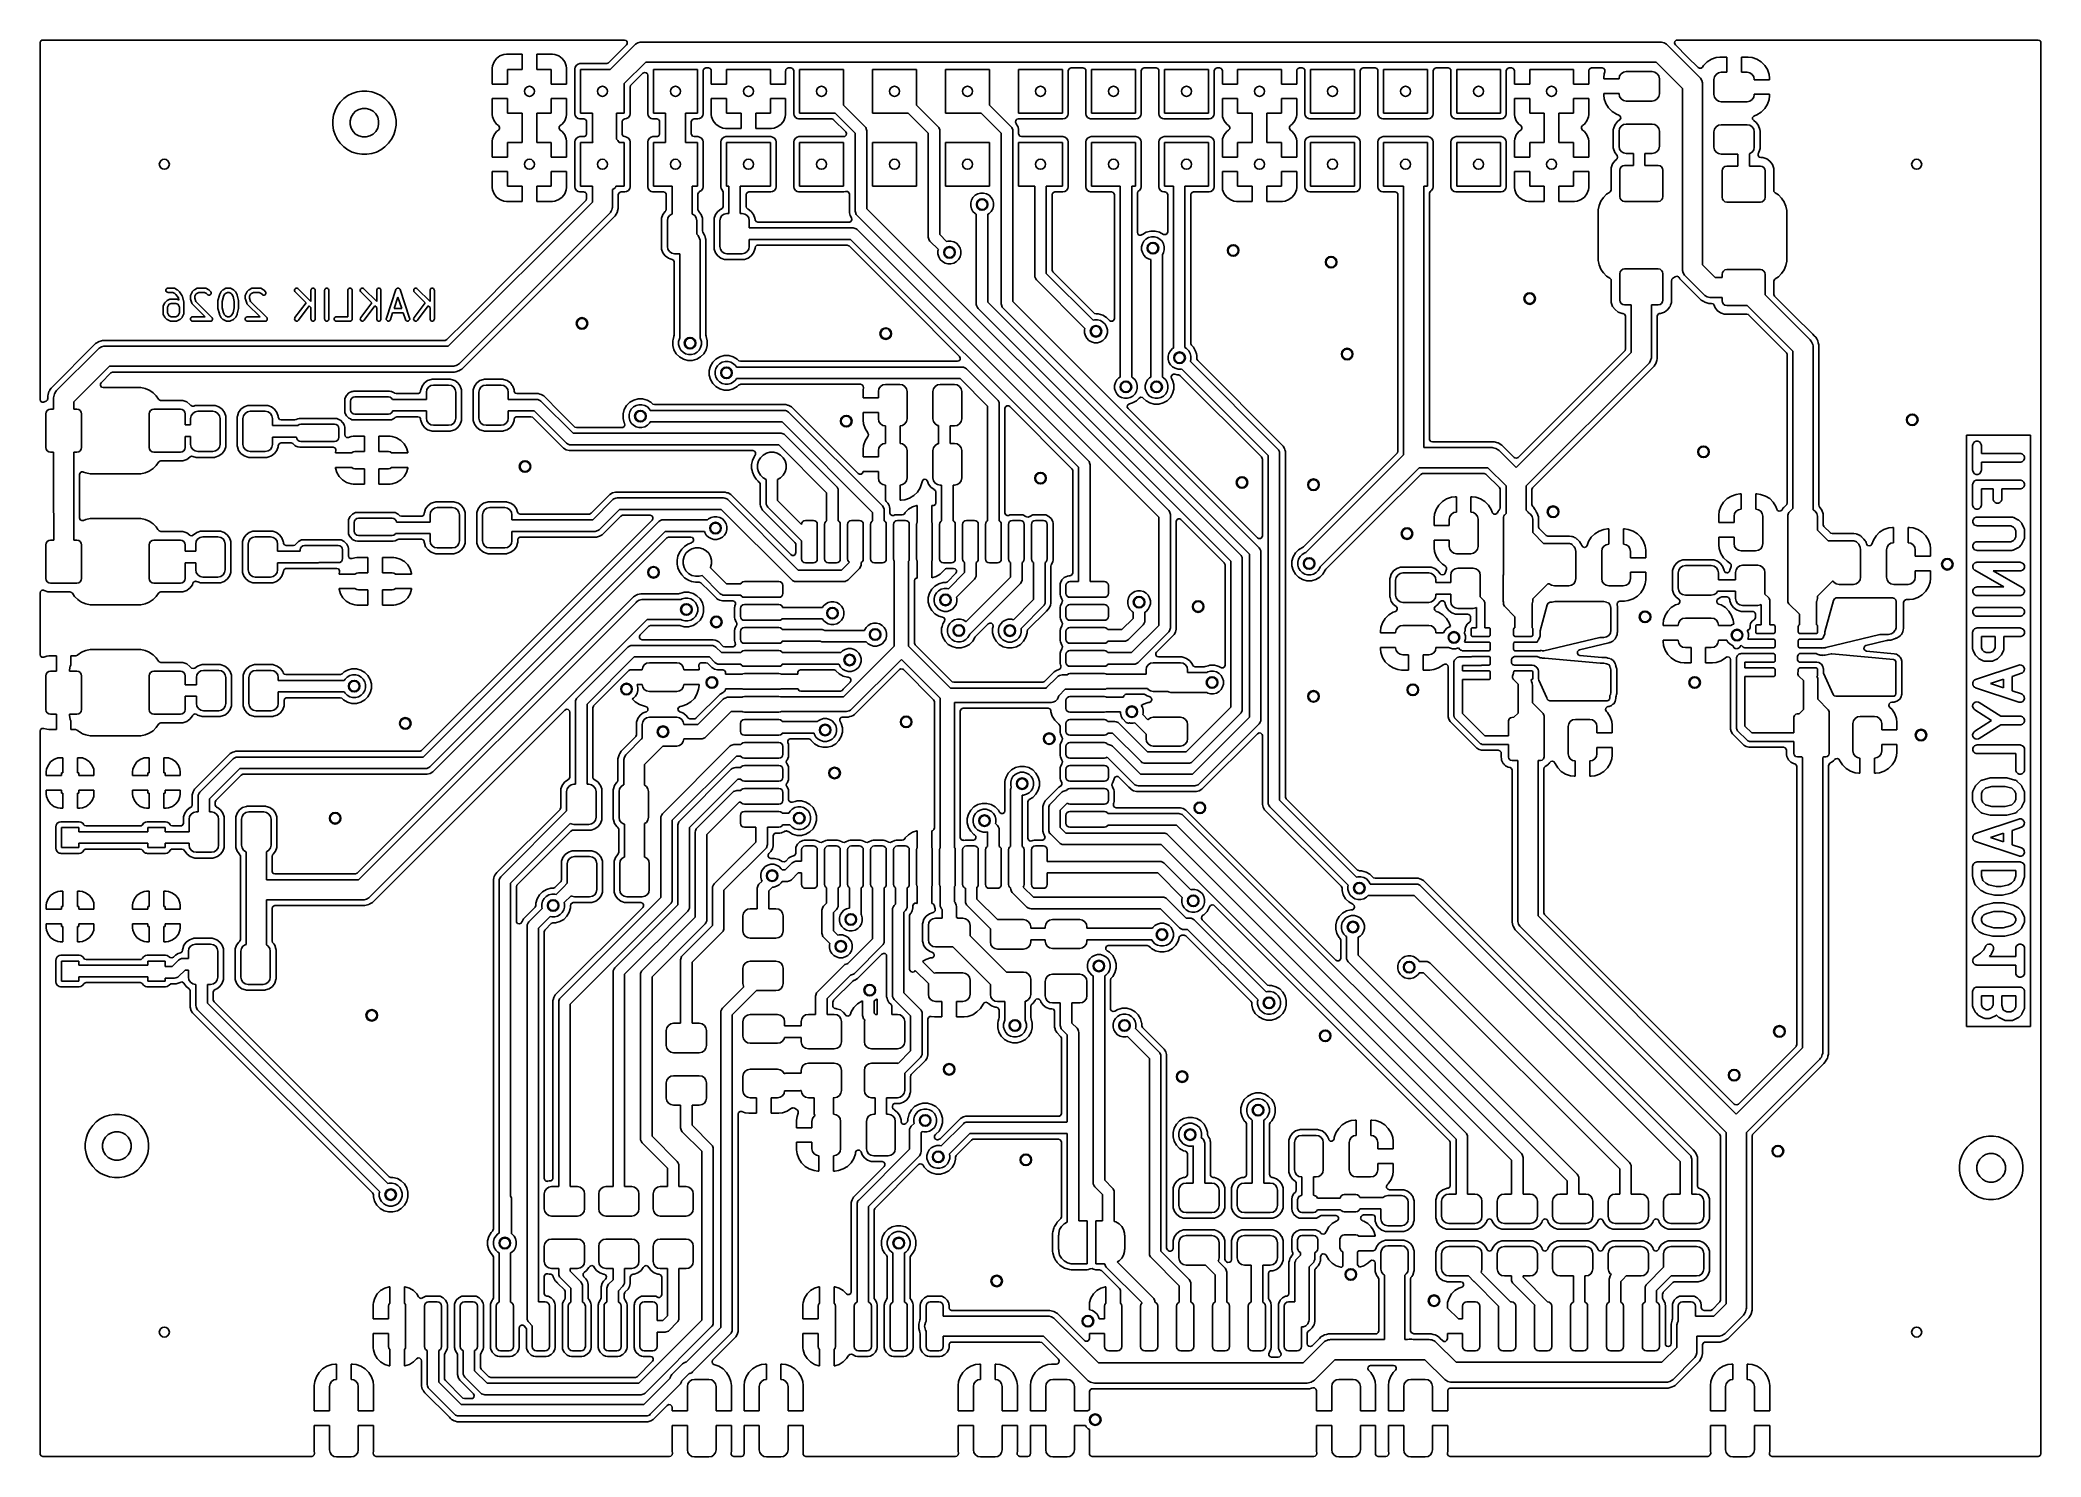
# Model space of a CAD drawing. Extents: x 0.23 to 2.97, y 0.23 to 2.17.
import ezdxf

# ---------------------------------------------------------------- set-up
doc = ezdxf.new("R2010")
doc.units = 0
doc.header["$MEASUREMENT"] = 0
doc.layers.add('BLACK', color=7, linetype='CONTINUOUS')

msp = doc.modelspace()

# ---------------------------------------------------------------- linework, layer by layer
at = {"layer": 'BLACK', "linetype": 'CONTINUOUS'}
for p, q in [((0.2297, 2.1664), (0.2304, 2.1687)), ((0.2297, 2.1316), (0.2297, 2.1664)), ((0.2304, 2.1687), (0.2324, 2.1701)), ((0.2324, 2.1701), (0.2336, 2.1703)), ((0.2336, 2.1703), (1.0302, 2.1703)), ((1.0302, 2.1703), (1.0325, 2.1696)), ((1.0325, 2.1696), (1.0339, 2.1676)), ((1.0339, 2.1652), (1.033, 2.1636)), ((1.0339, 2.1676), (1.0339, 2.1652)), ((1.0453, 2.1646), (1.0484, 2.1664)), ((1.0484, 2.1664), (1.0519, 2.1673)), ((1.0519, 2.1673), (1.0537, 2.1674)), ((1.0537, 2.1674), (2.4489, 2.1674)), ((2.4489, 2.1674), (2.4507, 2.1673)), ((2.4507, 2.1673), (2.4542, 2.1664)), ((2.4542, 2.1664), (2.4573, 2.1646)), ((2.4685, 2.1658), (2.4688, 2.1682)), ((2.4696, 2.1636), (2.4685, 2.1658)), ((2.4688, 2.1682), (2.4706, 2.1699)), ((2.4706, 2.1699), (2.4723, 2.1703)), ((2.4723, 2.1703), (2.9664, 2.1703)), ((2.9664, 2.1703), (2.9687, 2.1696)), ((2.9687, 2.1696), (2.9701, 2.1676)), ((2.9701, 2.1676), (2.9703, 2.1664)), ((2.9703, 2.1664), (2.9703, 0.2336)), ((0.8516, 2.1403), (0.8495, 2.135)), ((0.8551, 2.1449), (0.8516, 2.1403)), ((0.8597, 2.1484), (0.8551, 2.1449)), ((0.8551, 2.1449), (0.8551, 2.1449)), ((0.865, 2.1505), (0.8597, 2.1484)), ((0.8684, 2.1509), (0.865, 2.1505)), ((0.89, 2.1509), (0.8684, 2.1509)), ((0.89, 2.13), (0.89, 2.1509)), ((0.89, 2.1509), (0.89, 2.1509)), ((0.91, 2.1509), (0.91, 2.13)), ((0.9316, 2.1509), (0.91, 2.1509)), ((0.91, 2.1509), (0.91, 2.1509)), ((0.935, 2.1505), (0.9316, 2.1509)), ((0.9403, 2.1484), (0.935, 2.1505)), ((0.9449, 2.1449), (0.9403, 2.1484)), ((0.9484, 2.1403), (0.9449, 2.1449)), ((0.9449, 2.1449), (0.9449, 2.1449)), ((0.9505, 2.135), (0.9484, 2.1403)), ((0.9692, 2.1379), (0.9669, 2.1374)), ((1.0056, 2.1379), (0.9692, 2.1379)), ((0.9692, 2.1379), (0.9692, 2.1379)), ((0.9692, 2.1379), (0.9692, 2.1379)), ((1.0062, 2.1379), (1.0056, 2.1379)), ((1.0084, 2.139), (1.0062, 2.1379)), ((1.033, 2.1636), (1.0084, 2.139)), ((1.0105, 2.13), (1.0439, 2.1634)), ((1.0594, 2.1399), (1.03, 2.1105)), ((1.0439, 2.1634), (1.0453, 2.1646)), ((2.4432, 2.1399), (1.0594, 2.1399)), ((2.4792, 2.1038), (2.4432, 2.1399)), ((2.4573, 2.1646), (2.4586, 2.1634)), ((2.4586, 2.1634), (2.5027, 2.1193)), ((2.4862, 2.147), (2.4696, 2.1636)), ((2.5006, 2.1326), (2.4862, 2.147)), ((2.513, 2.1404), (2.5081, 2.1355)), ((2.5189, 2.1441), (2.513, 2.1404)), ((2.5254, 2.1464), (2.5189, 2.1441)), ((2.5306, 2.147), (2.5254, 2.1464)), ((2.5254, 2.1464), (2.5254, 2.1464)), ((2.54, 2.147), (2.5306, 2.147)), ((2.54, 2.1261), (2.54, 2.147)), ((2.54, 2.147), (2.54, 2.147)), ((2.5694, 2.147), (2.56, 2.147)), ((2.56, 2.147), (2.56, 2.147)), ((2.56, 2.147), (2.56, 2.1261)), ((2.5746, 2.1464), (2.5694, 2.147)), ((2.5811, 2.1441), (2.5746, 2.1464)), ((2.5746, 2.1464), (2.5746, 2.1464)), ((2.587, 2.1404), (2.5811, 2.1441)), ((2.5919, 2.1355), (2.587, 2.1404)), ((2.587, 2.1404), (2.587, 2.1404)), ((0.2297, 2.0604), (0.2297, 2.1316)), ((0.8495, 2.135), (0.8491, 2.1316)), ((0.8491, 2.1316), (0.8491, 2.11)), ((0.87, 2.11), (0.87, 2.13)), ((0.87, 2.13), (0.89, 2.13)), ((0.91, 2.13), (0.93, 2.13)), ((0.93, 2.13), (0.93, 2.11)), ((0.9509, 2.1316), (0.9505, 2.135)), ((0.9509, 2.11), (0.9509, 2.1316)), ((0.9509, 2.1316), (0.9509, 2.1316)), ((0.9626, 2.1331), (0.9621, 2.1308)), ((0.9621, 2.1308), (0.9621, 2.1308)), ((0.9621, 2.1308), (0.9621, 2.0692)), ((0.9643, 2.1357), (0.9626, 2.1331)), ((0.9626, 2.1331), (0.9626, 2.1331)), ((0.9669, 2.1374), (0.9643, 2.1357)), ((0.9643, 2.1357), (0.9643, 2.1357)), ((0.9669, 2.1374), (0.9669, 2.1374)), ((0.97, 2.07), (0.97, 2.13)), ((0.97, 2.13), (1.0105, 2.13)), ((1.03, 2.1105), (1.03, 2.07)), ((1.039, 2.1084), (1.0555, 2.1248)), ((1.0555, 2.1248), (1.0576, 2.1259)), ((1.0576, 2.1259), (1.06, 2.1255)), ((1.06, 2.1255), (1.0617, 2.1238)), ((1.0617, 2.1238), (1.0621, 2.122)), ((1.0621, 2.122), (1.0621, 2.0692)), ((1.07, 2.07), (1.07, 2.13)), ((1.07, 2.13), (1.13, 2.13)), ((1.13, 2.13), (1.13, 2.07)), ((1.1379, 2.1281), (1.1386, 2.1304)), ((1.1379, 2.0692), (1.1379, 2.1281)), ((1.1386, 2.1304), (1.1406, 2.1318)), ((1.1406, 2.1318), (1.1418, 2.132)), ((1.1418, 2.132), (1.1452, 2.132)), ((1.1452, 2.132), (1.1475, 2.1312)), ((1.1475, 2.1312), (1.1489, 2.1293)), ((1.1489, 2.1293), (1.1491, 2.1281)), ((1.1491, 2.1281), (1.1491, 2.11)), ((1.17, 2.11), (1.17, 2.13)), ((1.17, 2.13), (1.23, 2.13)), ((1.23, 2.13), (1.23, 2.11)), ((1.2509, 2.1281), (1.2511, 2.1287)), ((1.2509, 2.11), (1.2509, 2.1281)), ((1.2511, 2.1293), (1.2514, 2.1298)), ((1.2511, 2.1287), (1.2511, 2.1293)), ((1.2514, 2.1298), (1.2516, 2.1304)), ((1.2516, 2.1304), (1.2521, 2.1307)), ((1.2521, 2.1307), (1.2525, 2.1312)), ((1.2525, 2.1312), (1.2531, 2.1314)), ((1.2531, 2.1314), (1.2536, 2.1318)), ((1.2536, 2.1318), (1.2548, 2.132)), ((1.2548, 2.132), (1.2582, 2.132)), ((1.2582, 2.132), (1.2605, 2.1312)), ((1.2605, 2.1312), (1.2619, 2.1293)), ((1.2619, 2.1293), (1.2621, 2.1281)), ((1.2621, 2.1281), (1.2621, 2.0692)), ((1.27, 2.07), (1.27, 2.13)), ((1.27, 2.13), (1.33, 2.13)), ((1.33, 2.13), (1.33, 2.0811)), ((1.37, 2.07), (1.37, 2.13)), ((1.37, 2.13), (1.43, 2.13)), ((1.43, 2.13), (1.43, 2.0811)), ((1.47, 2.07), (1.47, 2.13)), ((1.47, 2.13), (1.53, 2.13)), ((1.53, 2.13), (1.53, 2.0811)), ((1.57, 2.07), (1.57, 2.13)), ((1.57, 2.13), (1.63, 2.13)), ((1.63, 2.13), (1.63, 2.07)), ((1.6379, 2.1281), (1.6386, 2.1304)), ((1.6379, 2.0692), (1.6379, 2.1281)), ((1.6386, 2.1304), (1.6406, 2.1318)), ((1.6406, 2.1318), (1.6418, 2.132)), ((1.6418, 2.132), (1.6582, 2.132)), ((1.6582, 2.132), (1.6605, 2.1312)), ((1.6605, 2.1312), (1.6619, 2.1293)), ((1.6619, 2.1293), (1.6621, 2.1281)), ((1.6621, 2.1281), (1.6621, 2.0692)), ((1.67, 2.07), (1.67, 2.13)), ((1.67, 2.13), (1.73, 2.13)), ((1.73, 2.13), (1.73, 2.07)), ((1.7379, 2.1281), (1.7386, 2.1304)), ((1.7379, 2.0692), (1.7379, 2.1281)), ((1.7386, 2.1304), (1.7406, 2.1318)), ((1.7406, 2.1318), (1.7418, 2.132)), ((1.7418, 2.132), (1.7582, 2.132)), ((1.7582, 2.132), (1.7605, 2.1312)), ((1.7605, 2.1312), (1.7619, 2.1293)), ((1.7619, 2.1293), (1.7621, 2.1281)), ((1.7621, 2.1281), (1.7621, 2.0692)), ((1.77, 2.07), (1.77, 2.13)), ((1.77, 2.13), (1.83, 2.13)), ((1.83, 2.13), (1.83, 2.07)), ((1.8379, 2.1281), (1.8386, 2.1304)), ((1.8379, 2.0692), (1.8379, 2.1281)), ((1.8386, 2.1304), (1.8406, 2.1318)), ((1.8406, 2.1318), (1.8418, 2.132)), ((1.8418, 2.132), (1.8452, 2.132)), ((1.8452, 2.132), (1.8475, 2.1312)), ((1.8475, 2.1312), (1.8489, 2.1293)), ((1.8489, 2.1293), (1.8491, 2.1281)), ((1.8491, 2.1281), (1.8491, 2.11)), ((1.87, 2.11), (1.87, 2.13)), ((1.87, 2.13), (1.93, 2.13)), ((1.93, 2.13), (1.93, 2.11)), ((1.9509, 2.1281), (1.9511, 2.1287)), ((1.9509, 2.11), (1.9509, 2.1281)), ((1.9511, 2.1293), (1.9514, 2.1298)), ((1.9511, 2.1287), (1.9511, 2.1293)), ((1.9514, 2.1298), (1.9516, 2.1304)), ((1.9516, 2.1304), (1.9521, 2.1307)), ((1.9521, 2.1307), (1.9525, 2.1312)), ((1.9525, 2.1312), (1.9531, 2.1314)), ((1.9531, 2.1314), (1.9536, 2.1318)), ((1.9536, 2.1318), (1.9548, 2.132)), ((1.9548, 2.132), (1.9582, 2.132)), ((1.9582, 2.132), (1.9605, 2.1312)), ((1.9605, 2.1312), (1.9619, 2.1293)), ((1.9619, 2.1293), (1.9621, 2.1281)), ((1.9621, 2.1281), (1.9621, 2.0692)), ((1.97, 2.07), (1.97, 2.13)), ((1.97, 2.13), (2.03, 2.13)), ((2.03, 2.13), (2.03, 2.07)), ((2.0379, 2.1281), (2.0386, 2.1304)), ((2.0379, 2.0692), (2.0379, 2.1281)), ((2.0386, 2.1304), (2.0406, 2.1318)), ((2.0406, 2.1318), (2.0418, 2.132)), ((2.0418, 2.132), (2.0582, 2.132)), ((2.0582, 2.132), (2.0605, 2.1312)), ((2.0605, 2.1312), (2.0619, 2.1293)), ((2.0619, 2.1293), (2.0621, 2.1281)), ((2.0621, 2.1281), (2.0621, 2.0692)), ((2.07, 2.07), (2.07, 2.13)), ((2.07, 2.13), (2.13, 2.13)), ((2.13, 2.13), (2.13, 2.07)), ((2.1379, 2.1281), (2.1386, 2.1304)), ((2.1379, 2.0692), (2.1379, 2.1281)), ((2.1386, 2.1304), (2.1406, 2.1318)), ((2.1406, 2.1318), (2.1418, 2.132)), ((2.1418, 2.132), (2.1582, 2.132)), ((2.1582, 2.132), (2.1605, 2.1312)), ((2.1605, 2.1312), (2.1619, 2.1293)), ((2.1619, 2.1293), (2.1621, 2.1281)), ((2.1621, 2.1281), (2.1621, 2.0692)), ((2.17, 2.07), (2.17, 2.13)), ((2.17, 2.13), (2.23, 2.13)), ((2.23, 2.13), (2.23, 2.07)), ((2.2379, 2.1281), (2.2386, 2.1304)), ((2.2379, 2.0692), (2.2379, 2.1281)), ((2.2386, 2.1304), (2.2406, 2.1318)), ((2.2406, 2.1318), (2.2418, 2.132)), ((2.2418, 2.132), (2.2452, 2.132)), ((2.2452, 2.132), (2.2475, 2.1312)), ((2.2475, 2.1312), (2.2489, 2.1293)), ((2.2489, 2.1293), (2.2491, 2.1281)), ((2.2491, 2.1281), (2.2491, 2.11)), ((2.27, 2.11), (2.27, 2.13)), ((2.27, 2.13), (2.33, 2.13)), ((2.33, 2.13), (2.33, 2.11)), ((2.3509, 2.1281), (2.3516, 2.1304)), ((2.3509, 2.11), (2.3509, 2.1281)), ((2.3516, 2.1304), (2.3536, 2.1318)), ((2.3536, 2.1318), (2.3548, 2.132)), ((2.3548, 2.132), (2.3694, 2.132)), ((2.3694, 2.132), (2.3717, 2.1312)), ((2.3722, 2.1241), (2.3716, 2.1189)), ((2.3716, 2.1189), (2.3716, 2.1169)), ((2.3716, 2.1169), (2.3716, 2.1169)), ((2.3716, 2.1169), (2.3924, 2.1169)), ((2.3717, 2.1312), (2.3731, 2.1293)), ((2.3731, 2.1268), (2.3722, 2.1241)), ((2.3722, 2.1241), (2.3722, 2.1241)), ((2.3731, 2.1293), (2.3731, 2.1269)), ((2.3731, 2.1269), (2.3731, 2.1268)), ((2.3924, 2.1172), (2.3932, 2.121)), ((2.3924, 2.1169), (2.3924, 2.1172)), ((2.3932, 2.121), (2.3953, 2.1241)), ((2.3953, 2.1241), (2.3985, 2.1263)), ((2.3985, 2.1263), (2.4023, 2.127)), ((2.4023, 2.127), (2.4377, 2.127)), ((2.4377, 2.127), (2.4415, 2.1263)), ((2.4415, 2.1263), (2.4447, 2.1241)), ((2.4447, 2.1241), (2.4468, 2.121)), ((2.4468, 2.121), (2.4476, 2.1172)), ((2.4476, 2.1172), (2.4476, 2.0965)), ((2.5024, 2.1315), (2.5006, 2.1326)), ((2.5048, 2.1317), (2.5024, 2.1315)), ((2.5027, 2.1193), (2.5039, 2.1179)), ((2.5039, 2.1179), (2.5039, 2.1179)), ((2.5039, 2.1179), (2.5057, 2.1148)), ((2.5067, 2.1333), (2.5048, 2.1317)), ((2.5057, 2.1148), (2.5067, 2.1114)), ((2.5081, 2.1355), (2.5067, 2.1333)), ((2.5067, 2.1114), (2.5067, 2.1114)), ((2.5067, 2.1114), (2.5068, 2.1096)), ((2.5224, 2.1163), (2.5232, 2.12)), ((2.5224, 2.0956), (2.5224, 2.1163)), ((2.5232, 2.12), (2.5253, 2.1232)), ((2.5253, 2.1232), (2.5285, 2.1254)), ((2.5285, 2.1254), (2.5323, 2.1261)), ((2.5323, 2.1261), (2.54, 2.1261)), ((2.56, 2.1261), (2.5677, 2.1261)), ((2.5677, 2.1261), (2.5715, 2.1254)), ((2.5715, 2.1254), (2.5747, 2.1232)), ((2.5747, 2.1232), (2.5768, 2.12)), ((2.5768, 2.12), (2.5776, 2.1163)), ((2.5776, 2.1163), (2.5776, 2.1159)), ((2.5776, 2.1159), (2.5984, 2.1159)), ((2.5956, 2.1297), (2.5919, 2.1355)), ((2.5978, 2.1231), (2.5956, 2.1297)), ((2.5984, 2.118), (2.5978, 2.1231)), ((2.5978, 2.1231), (2.5978, 2.1231)), ((2.5984, 2.1159), (2.5984, 2.118)), ((2.5984, 2.118), (2.5984, 2.118)), ((2.5984, 2.1159), (2.5984, 2.1159)), ((0.641, 2.0852), (0.6369, 2.0797)), ((0.6458, 2.09), (0.641, 2.0852)), ((0.6513, 2.0941), (0.6458, 2.09)), ((0.6574, 2.0972), (0.6513, 2.0941)), ((0.6639, 2.0993), (0.6574, 2.0972)), ((0.6574, 2.0972), (0.6574, 2.0972)), ((0.6706, 2.1003), (0.6639, 2.0993)), ((0.6639, 2.0993), (0.6639, 2.0993)), ((0.6774, 2.1003), (0.6706, 2.1003)), ((0.6706, 2.1003), (0.6706, 2.1003)), ((0.6841, 2.0993), (0.6774, 2.1003)), ((0.6774, 2.1003), (0.6774, 2.1003)), ((0.6906, 2.0972), (0.6841, 2.0993)), ((0.6841, 2.0993), (0.6841, 2.0993)), ((0.6967, 2.0941), (0.6906, 2.0972)), ((0.6906, 2.0972), (0.6906, 2.0972)), ((0.7022, 2.09), (0.6967, 2.0941)), ((0.6967, 2.0941), (0.6967, 2.0941)), ((0.6967, 2.0941), (0.6967, 2.0941)), ((0.707, 2.0852), (0.7022, 2.09)), ((0.7111, 2.0797), (0.707, 2.0852)), ((0.8491, 2.11), (0.8491, 2.11)), ((0.8491, 2.11), (0.87, 2.11)), ((0.8491, 2.09), (0.8491, 2.09)), ((0.8491, 2.09), (0.8491, 2.0684)), ((0.87, 2.09), (0.8491, 2.09)), ((0.87, 2.07), (0.87, 2.09)), ((0.93, 2.11), (0.9509, 2.11)), ((0.9509, 2.09), (0.93, 2.09)), ((0.93, 2.09), (0.93, 2.07)), ((0.9509, 2.11), (0.9509, 2.11)), ((0.9509, 2.0684), (0.9509, 2.09)), ((0.9509, 2.09), (0.9509, 2.09)), ((1.0379, 2.1056), (1.0386, 2.1079)), ((1.0379, 2.0692), (1.0379, 2.1056)), ((1.0386, 2.1079), (1.039, 2.1084)), ((1.1491, 2.11), (1.1491, 2.11)), ((1.1491, 2.11), (1.17, 2.11)), ((1.1491, 2.09), (1.1491, 2.09)), ((1.1491, 2.09), (1.1491, 2.0684)), ((1.17, 2.09), (1.1491, 2.09)), ((1.17, 2.07), (1.17, 2.09)), ((1.23, 2.11), (1.2509, 2.11)), ((1.2509, 2.09), (1.23, 2.09)), ((1.23, 2.09), (1.23, 2.07)), ((1.2509, 2.11), (1.2509, 2.11)), ((1.2509, 2.0684), (1.2509, 2.09)), ((1.2509, 2.09), (1.2509, 2.09)), ((1.8491, 2.11), (1.8491, 2.11)), ((1.8491, 2.11), (1.87, 2.11)), ((1.8491, 2.09), (1.8491, 2.09)), ((1.8491, 2.09), (1.8491, 2.0684)), ((1.87, 2.09), (1.8491, 2.09)), ((1.87, 2.07), (1.87, 2.09)), ((1.93, 2.11), (1.9509, 2.11)), ((1.9509, 2.09), (1.93, 2.09)), ((1.93, 2.09), (1.93, 2.07)), ((1.9509, 2.11), (1.9509, 2.11)), ((1.9509, 2.0684), (1.9509, 2.09)), ((1.9509, 2.09), (1.9509, 2.09)), ((2.2491, 2.11), (2.2491, 2.11)), ((2.2491, 2.11), (2.27, 2.11)), ((2.2491, 2.09), (2.2491, 2.09)), ((2.2491, 2.09), (2.2491, 2.0684)), ((2.27, 2.09), (2.2491, 2.09)), ((2.27, 2.07), (2.27, 2.09)), ((2.33, 2.11), (2.3509, 2.11)), ((2.3509, 2.09), (2.33, 2.09)), ((2.33, 2.09), (2.33, 2.07)), ((2.3509, 2.11), (2.3509, 2.11)), ((2.3509, 2.0684), (2.3509, 2.09)), ((2.3509, 2.09), (2.3509, 2.09)), ((2.3924, 2.0969), (2.3716, 2.0969)), ((2.3716, 2.0969), (2.3716, 2.0969)), ((2.3716, 2.0969), (2.3716, 2.0948)), ((2.3716, 2.0948), (2.3722, 2.0896)), ((2.3722, 2.0896), (2.3722, 2.0896)), ((2.3722, 2.0896), (2.3744, 2.0831)), ((2.3744, 2.0831), (2.3781, 2.0772)), ((2.3924, 2.0965), (2.3924, 2.0969)), ((2.3932, 2.0927), (2.3924, 2.0965)), ((2.3953, 2.0896), (2.3932, 2.0927)), ((2.3985, 2.0874), (2.3953, 2.0896)), ((2.4023, 2.0867), (2.3985, 2.0874)), ((2.4377, 2.0867), (2.4023, 2.0867)), ((2.4415, 2.0874), (2.4377, 2.0867)), ((2.4447, 2.0896), (2.4415, 2.0874)), ((2.4468, 2.0927), (2.4447, 2.0896)), ((2.4476, 2.0965), (2.4468, 2.0927)), ((2.4792, 1.8565), (2.4792, 2.1038)), ((2.5068, 2.1096), (2.5068, 1.8622)), ((2.5232, 2.0918), (2.5224, 2.0956)), ((2.5253, 2.0886), (2.5232, 2.0918)), ((2.5285, 2.0865), (2.5253, 2.0886)), ((2.5323, 2.0857), (2.5285, 2.0865)), ((2.5677, 2.0857), (2.5323, 2.0857)), ((2.5715, 2.0865), (2.5677, 2.0857)), ((2.5747, 2.0886), (2.5715, 2.0865)), ((2.5768, 2.0918), (2.5747, 2.0886)), ((2.5776, 2.0956), (2.5768, 2.0918)), ((2.5984, 2.0959), (2.5776, 2.0959)), ((2.5776, 2.0959), (2.5776, 2.0956)), ((2.5956, 2.0822), (2.5978, 2.0887)), ((2.5978, 2.0887), (2.5984, 2.0939)), ((2.5978, 2.0887), (2.5978, 2.0887)), ((2.5984, 2.0939), (2.5984, 2.0959)), ((2.5984, 2.0959), (2.5984, 2.0959)), ((2.5984, 2.0939), (2.5984, 2.0939)), ((0.2297, 1.7849), (0.2297, 2.0604)), ((0.6317, 2.0671), (0.6307, 2.0604)), ((0.6307, 2.0604), (0.6307, 2.0536)), ((0.6338, 2.0736), (0.6317, 2.0671)), ((0.6317, 2.0671), (0.6317, 2.0671)), ((0.6369, 2.0797), (0.6338, 2.0736)), ((0.6338, 2.0736), (0.6338, 2.0736)), ((0.6545, 2.0596), (0.6558, 2.0645)), ((0.6545, 2.0544), (0.6545, 2.0596)), ((0.6558, 2.0645), (0.6584, 2.069)), ((0.6584, 2.069), (0.662, 2.0726)), ((0.662, 2.0726), (0.6665, 2.0752)), ((0.6665, 2.0752), (0.6714, 2.0765)), ((0.6714, 2.0765), (0.6766, 2.0765)), ((0.6766, 2.0765), (0.6815, 2.0752)), ((0.6815, 2.0752), (0.686, 2.0726)), ((0.686, 2.0726), (0.6896, 2.069)), ((0.6896, 2.069), (0.6922, 2.0645)), ((0.6922, 2.0645), (0.6935, 2.0596)), ((0.6935, 2.0596), (0.6935, 2.0544)), ((0.7142, 2.0736), (0.7111, 2.0797)), ((0.7163, 2.0671), (0.7142, 2.0736)), ((0.7142, 2.0736), (0.7142, 2.0736)), ((0.7142, 2.0736), (0.7142, 2.0736)), ((0.7142, 2.0736), (0.7142, 2.0736)), ((0.7173, 2.0604), (0.7163, 2.0671)), ((0.7163, 2.0671), (0.7163, 2.0671)), ((0.7173, 2.0536), (0.7173, 2.0604)), ((0.8491, 2.0684), (0.8495, 2.065)), ((0.8495, 2.065), (0.8516, 2.0597)), ((0.8516, 2.0597), (0.8551, 2.0551)), ((0.89, 2.07), (0.87, 2.07)), ((0.89, 2.03), (0.89, 2.07)), ((0.93, 2.07), (0.91, 2.07)), ((0.91, 2.07), (0.91, 2.03)), ((0.9449, 2.0551), (0.9484, 2.0597)), ((0.9484, 2.0597), (0.9505, 2.065)), ((0.9505, 2.065), (0.9509, 2.0684)), ((0.9509, 2.0684), (0.9509, 2.0684)), ((0.9621, 2.0692), (0.9621, 2.0692)), ((0.9621, 2.0692), (0.9626, 2.0669)), ((0.9626, 2.0669), (0.9626, 2.0669)), ((0.9626, 2.0669), (0.9643, 2.0643)), ((0.9643, 2.0643), (0.9643, 2.0643)), ((0.9643, 2.0643), (0.9669, 2.0626)), ((0.9669, 2.0626), (0.9687, 2.0622)), ((0.9687, 2.0622), (0.9692, 2.0621)), ((0.9692, 2.0621), (0.9692, 2.0621)), ((0.9692, 2.0621), (0.9692, 2.0621)), ((0.9692, 2.0621), (0.9744, 2.0621)), ((0.9862, 2.07), (0.97, 2.07)), ((0.9744, 2.0621), (0.9767, 2.0614)), ((0.9767, 2.0614), (0.9781, 2.0594)), ((0.9781, 2.0594), (0.9783, 2.0582)), ((0.9783, 2.0582), (0.9783, 2.0418)), ((0.9862, 2.034), (0.9862, 2.07)), ((1.03, 2.07), (1.0191, 2.07)), ((1.0191, 2.07), (1.0191, 2.0344)), ((1.0269, 2.0582), (1.0277, 2.0605)), ((1.0269, 2.0418), (1.0269, 2.0582)), ((1.0277, 2.0605), (1.0296, 2.0619)), ((1.0296, 2.0619), (1.0306, 2.0621)), ((1.0306, 2.0621), (1.0306, 2.0621)), ((1.0306, 2.0621), (1.0308, 2.0621)), ((1.0308, 2.0621), (1.0331, 2.0626)), ((1.0308, 2.0621), (1.0308, 2.0621)), ((1.0331, 2.0626), (1.0357, 2.0643)), ((1.0357, 2.0643), (1.0374, 2.0669)), ((1.0374, 2.0669), (1.0379, 2.0692)), ((1.0621, 2.0692), (1.0621, 2.0692)), ((1.0621, 2.0692), (1.0626, 2.0669)), ((1.0626, 2.0669), (1.0626, 2.0669)), ((1.0626, 2.0669), (1.0643, 2.0643)), ((1.0643, 2.0643), (1.0643, 2.0643)), ((1.0643, 2.0643), (1.0669, 2.0626)), ((1.0669, 2.0626), (1.0687, 2.0622)), ((1.0687, 2.0622), (1.0692, 2.0621)), ((1.0692, 2.0621), (1.0692, 2.0621)), ((1.0692, 2.0621), (1.0692, 2.0621)), ((1.0692, 2.0621), (1.0744, 2.0621)), ((1.0862, 2.07), (1.07, 2.07)), ((1.0744, 2.0621), (1.0767, 2.0614)), ((1.0767, 2.0614), (1.0781, 2.0594)), ((1.0781, 2.0594), (1.0783, 2.0582)), ((1.0783, 2.0582), (1.0783, 2.0418)), ((1.0862, 2.03), (1.0862, 2.07)), ((1.13, 2.07), (1.1138, 2.07)), ((1.1138, 2.07), (1.1138, 2.03)), ((1.1217, 2.0582), (1.1224, 2.0605)), ((1.1217, 2.0418), (1.1217, 2.0582)), ((1.1224, 2.0605), (1.1244, 2.0619)), ((1.1244, 2.0619), (1.1256, 2.0621)), ((1.1256, 2.0621), (1.1308, 2.0621)), ((1.1308, 2.0621), (1.1331, 2.0626)), ((1.1308, 2.0621), (1.1308, 2.0621)), ((1.1331, 2.0626), (1.1357, 2.0643)), ((1.1357, 2.0643), (1.1374, 2.0669)), ((1.1374, 2.0669), (1.1379, 2.0692)), ((1.1491, 2.0684), (1.1495, 2.065)), ((1.1495, 2.065), (1.1516, 2.0597)), ((1.1516, 2.0597), (1.1551, 2.0551)), ((1.19, 2.07), (1.17, 2.07)), ((1.19, 2.0491), (1.19, 2.07)), ((1.23, 2.07), (1.21, 2.07)), ((1.21, 2.07), (1.21, 2.0491)), ((1.2449, 2.0551), (1.2484, 2.0597)), ((1.2484, 2.0597), (1.2505, 2.065)), ((1.2505, 2.065), (1.2509, 2.0684)), ((1.2509, 2.0684), (1.2509, 2.0684)), ((1.2621, 2.0692), (1.2621, 2.0692)), ((1.2621, 2.0692), (1.2626, 2.0669)), ((1.2626, 2.0669), (1.2626, 2.0669)), ((1.2626, 2.0669), (1.2643, 2.0643)), ((1.2643, 2.0643), (1.2643, 2.0643)), ((1.2643, 2.0643), (1.2669, 2.0626)), ((1.2669, 2.0626), (1.2687, 2.0622)), ((1.2687, 2.0622), (1.2692, 2.0621)), ((1.2692, 2.0621), (1.2692, 2.0621)), ((1.2692, 2.0621), (1.2692, 2.0621)), ((1.2692, 2.0621), (1.314, 2.0621)), ((1.3189, 2.07), (1.27, 2.07)), ((1.314, 2.0621), (1.3163, 2.0614)), ((1.3163, 2.0614), (1.3167, 2.061)), ((1.3167, 2.061), (1.3332, 2.0445)), ((1.3463, 2.0425), (1.3189, 2.07)), ((1.33, 2.0811), (1.3598, 2.0514)), ((1.4189, 2.07), (1.37, 2.07)), ((1.4463, 2.0425), (1.4189, 2.07)), ((1.43, 2.0811), (1.4598, 2.0514)), ((1.5189, 2.07), (1.47, 2.07)), ((1.5463, 2.0425), (1.5189, 2.07)), ((1.53, 2.0811), (1.5598, 2.0514)), ((1.5658, 2.0576), (1.5661, 2.06)), ((1.5667, 2.0557), (1.5658, 2.0576)), ((1.5661, 2.06), (1.5678, 2.0617)), ((1.5668, 2.0555), (1.5667, 2.0557)), ((1.5667, 2.0557), (1.5667, 2.0557)), ((1.5689, 2.0519), (1.5668, 2.0555)), ((1.5678, 2.0617), (1.5696, 2.0621)), ((1.5696, 2.0621), (1.6308, 2.0621)), ((1.63, 2.07), (1.57, 2.07)), ((1.6308, 2.0621), (1.6331, 2.0626)), ((1.6308, 2.0621), (1.6308, 2.0621)), ((1.6331, 2.0626), (1.6357, 2.0643)), ((1.6357, 2.0643), (1.6374, 2.0669)), ((1.6374, 2.0669), (1.6379, 2.0692)), ((1.6621, 2.0692), (1.6621, 2.0692)), ((1.6621, 2.0692), (1.6626, 2.0669)), ((1.6626, 2.0669), (1.6626, 2.0669)), ((1.6626, 2.0669), (1.6643, 2.0643)), ((1.6643, 2.0643), (1.6643, 2.0643)), ((1.6643, 2.0643), (1.6669, 2.0626)), ((1.6669, 2.0626), (1.6687, 2.0622)), ((1.6687, 2.0622), (1.6692, 2.0621)), ((1.6692, 2.0621), (1.6692, 2.0621)), ((1.6692, 2.0621), (1.6692, 2.0621)), ((1.6692, 2.0621), (1.6692, 2.0621)), ((1.6692, 2.0621), (1.7308, 2.0621)), ((1.73, 2.07), (1.67, 2.07)), ((1.7308, 2.0621), (1.7331, 2.0626)), ((1.7308, 2.0621), (1.7308, 2.0621)), ((1.7331, 2.0626), (1.7357, 2.0643)), ((1.7357, 2.0643), (1.7374, 2.0669)), ((1.7374, 2.0669), (1.7379, 2.0692)), ((1.7621, 2.0692), (1.7621, 2.0692)), ((1.7621, 2.0692), (1.7626, 2.0669)), ((1.7626, 2.0669), (1.7626, 2.0669)), ((1.7626, 2.0669), (1.7643, 2.0643)), ((1.7643, 2.0643), (1.7643, 2.0643)), ((1.7643, 2.0643), (1.7669, 2.0626)), ((1.7669, 2.0626), (1.7687, 2.0622)), ((1.7687, 2.0622), (1.7692, 2.0621)), ((1.7692, 2.0621), (1.7692, 2.0621)), ((1.7692, 2.0621), (1.7692, 2.0621)), ((1.7692, 2.0621), (1.7692, 2.0621)), ((1.7692, 2.0621), (1.8308, 2.0621)), ((1.83, 2.07), (1.77, 2.07)), ((1.8308, 2.0621), (1.8331, 2.0626)), ((1.8308, 2.0621), (1.8308, 2.0621)), ((1.8331, 2.0626), (1.8357, 2.0643)), ((1.8357, 2.0643), (1.8374, 2.0669)), ((1.8374, 2.0669), (1.8379, 2.0692)), ((1.8491, 2.0684), (1.8495, 2.065)), ((1.8495, 2.065), (1.8516, 2.0597)), ((1.8516, 2.0597), (1.8551, 2.0551)), ((1.89, 2.07), (1.87, 2.07)), ((1.89, 2.03), (1.89, 2.07)), ((1.93, 2.07), (1.91, 2.07)), ((1.91, 2.07), (1.91, 2.03)), ((1.9449, 2.0551), (1.9484, 2.0597)), ((1.9484, 2.0597), (1.9505, 2.065)), ((1.9505, 2.065), (1.9509, 2.0684)), ((1.9509, 2.0684), (1.9509, 2.0684)), ((1.9621, 2.0692), (1.9621, 2.0692)), ((1.9621, 2.0692), (1.9626, 2.0669)), ((1.9626, 2.0669), (1.9626, 2.0669)), ((1.9626, 2.0669), (1.9643, 2.0643)), ((1.9643, 2.0643), (1.9643, 2.0643)), ((1.9643, 2.0643), (1.9669, 2.0626)), ((1.9669, 2.0626), (1.9687, 2.0622)), ((1.9687, 2.0622), (1.9692, 2.0621)), ((1.9692, 2.0621), (1.9692, 2.0621)), ((1.9692, 2.0621), (1.9692, 2.0621)), ((1.9692, 2.0621), (1.9692, 2.0621)), ((1.9692, 2.0621), (2.0308, 2.0621)), ((2.03, 2.07), (1.97, 2.07)), ((2.0308, 2.0621), (2.0331, 2.0626)), ((2.0308, 2.0621), (2.0308, 2.0621)), ((2.0331, 2.0626), (2.0357, 2.0643)), ((2.0357, 2.0643), (2.0374, 2.0669)), ((2.0374, 2.0669), (2.0379, 2.0692)), ((2.0621, 2.0692), (2.0621, 2.0692)), ((2.0621, 2.0692), (2.0626, 2.0669)), ((2.0626, 2.0669), (2.0626, 2.0669)), ((2.0626, 2.0669), (2.0643, 2.0643)), ((2.0643, 2.0643), (2.0643, 2.0643)), ((2.0643, 2.0643), (2.0669, 2.0626)), ((2.0669, 2.0626), (2.0687, 2.0622)), ((2.0687, 2.0622), (2.0692, 2.0621)), ((2.0692, 2.0621), (2.0692, 2.0621)), ((2.0692, 2.0621), (2.0692, 2.0621)), ((2.0692, 2.0621), (2.0692, 2.0621)), ((2.0692, 2.0621), (2.1308, 2.0621)), ((2.13, 2.07), (2.07, 2.07)), ((2.1308, 2.0621), (2.1331, 2.0626)), ((2.1308, 2.0621), (2.1308, 2.0621)), ((2.1331, 2.0626), (2.1357, 2.0643)), ((2.1357, 2.0643), (2.1374, 2.0669)), ((2.1374, 2.0669), (2.1379, 2.0692)), ((2.1621, 2.0692), (2.1621, 2.0692)), ((2.1621, 2.0692), (2.1626, 2.0669)), ((2.1626, 2.0669), (2.1626, 2.0669)), ((2.1626, 2.0669), (2.1643, 2.0643)), ((2.1643, 2.0643), (2.1643, 2.0643)), ((2.1643, 2.0643), (2.1669, 2.0626)), ((2.1669, 2.0626), (2.1687, 2.0622)), ((2.1687, 2.0622), (2.1692, 2.0621)), ((2.1692, 2.0621), (2.1692, 2.0621)), ((2.1692, 2.0621), (2.1692, 2.0621)), ((2.1692, 2.0621), (2.1692, 2.0621)), ((2.1692, 2.0621), (2.2308, 2.0621)), ((2.23, 2.07), (2.17, 2.07)), ((2.2308, 2.0621), (2.2331, 2.0626)), ((2.2308, 2.0621), (2.2308, 2.0621)), ((2.2331, 2.0626), (2.2357, 2.0643)), ((2.2357, 2.0643), (2.2374, 2.0669)), ((2.2374, 2.0669), (2.2379, 2.0692)), ((2.2491, 2.0684), (2.2495, 2.065)), ((2.2495, 2.065), (2.2516, 2.0597)), ((2.2516, 2.0597), (2.2551, 2.0551)), ((2.29, 2.07), (2.27, 2.07)), ((2.29, 2.03), (2.29, 2.07)), ((2.33, 2.07), (2.31, 2.07)), ((2.31, 2.07), (2.31, 2.03)), ((2.3449, 2.0551), (2.3484, 2.0597)), ((2.3484, 2.0597), (2.3505, 2.065)), ((2.3505, 2.065), (2.3509, 2.0684)), ((2.3509, 2.0684), (2.3509, 2.0684)), ((2.3781, 2.0772), (2.383, 2.0724)), ((2.383, 2.0724), (2.383, 2.0724)), ((2.383, 2.0724), (2.3889, 2.0687)), ((2.3896, 2.058), (2.3864, 2.0537)), ((2.3889, 2.0687), (2.3922, 2.0675)), ((2.3932, 2.0607), (2.3896, 2.058)), ((2.3896, 2.058), (2.3896, 2.058)), ((2.3922, 2.0675), (2.3941, 2.0661)), ((2.394, 2.0615), (2.3932, 2.0607)), ((2.3948, 2.0637), (2.394, 2.0615)), ((2.3941, 2.0661), (2.3948, 2.0637)), ((2.5754, 2.0641), (2.5768, 2.0661)), ((2.5754, 2.0617), (2.5754, 2.0641)), ((2.5768, 2.0598), (2.5754, 2.0617)), ((2.5768, 2.0661), (2.5778, 2.0666)), ((2.5804, 2.0571), (2.5768, 2.0598)), ((2.5778, 2.0666), (2.5811, 2.0677)), ((2.5833, 2.0531), (2.5804, 2.0571)), ((2.5804, 2.0571), (2.5804, 2.0571)), ((2.5804, 2.0571), (2.5804, 2.0571)), ((2.5804, 2.0571), (2.5804, 2.0571)), ((2.5804, 2.0571), (2.5804, 2.0571)), ((2.5811, 2.0677), (2.587, 2.0714)), ((2.587, 2.0714), (2.5919, 2.0763)), ((2.5919, 2.0763), (2.5956, 2.0822)), ((0.6307, 2.0536), (0.6317, 2.0469)), ((0.6317, 2.0469), (0.6317, 2.0469)), ((0.6317, 2.0469), (0.6338, 2.0404)), ((0.6338, 2.0404), (0.6338, 2.0404)), ((0.6338, 2.0404), (0.6362, 2.0357)), ((0.6362, 2.0357), (0.6369, 2.0343)), ((0.6369, 2.0343), (0.641, 2.0288)), ((0.641, 2.0288), (0.6458, 2.024)), ((0.6558, 2.0495), (0.6545, 2.0544)), ((0.6584, 2.045), (0.6558, 2.0495)), ((0.662, 2.0414), (0.6584, 2.045)), ((0.6665, 2.0388), (0.662, 2.0414)), ((0.6714, 2.0375), (0.6665, 2.0388)), ((0.6766, 2.0375), (0.6714, 2.0375)), ((0.6815, 2.0388), (0.6766, 2.0375)), ((0.686, 2.0414), (0.6815, 2.0388)), ((0.6896, 2.045), (0.686, 2.0414)), ((0.6922, 2.0495), (0.6896, 2.045)), ((0.6935, 2.0544), (0.6922, 2.0495)), ((0.7022, 2.024), (0.707, 2.0288)), ((0.707, 2.0288), (0.7111, 2.0343)), ((0.7111, 2.0343), (0.7142, 2.0404)), ((0.7142, 2.0404), (0.7163, 2.0469)), ((0.7142, 2.0404), (0.7142, 2.0404)), ((0.7142, 2.0404), (0.7142, 2.0404)), ((0.7163, 2.0469), (0.7173, 2.0536)), ((0.7163, 2.0469), (0.7163, 2.0469)), ((0.8495, 2.035), (0.8491, 2.0316)), ((0.8491, 2.0316), (0.8491, 2.01)), ((0.8516, 2.0403), (0.8495, 2.035)), ((0.8551, 2.0449), (0.8516, 2.0403)), ((0.8551, 2.0551), (0.8551, 2.0551)), ((0.8551, 2.0551), (0.8577, 2.0531)), ((0.8577, 2.0469), (0.8551, 2.0449)), ((0.8551, 2.0449), (0.8551, 2.0449)), ((0.8577, 2.0531), (0.8591, 2.0511)), ((0.8591, 2.0487), (0.8577, 2.0469)), ((0.8591, 2.0511), (0.8591, 2.0487)), ((0.87, 2.01), (0.87, 2.03)), ((0.87, 2.03), (0.89, 2.03)), ((0.91, 2.03), (0.93, 2.03)), ((0.93, 2.03), (0.93, 2.01)), ((0.9409, 2.0513), (0.9423, 2.0531)), ((0.9409, 2.0489), (0.9409, 2.0513)), ((0.9423, 2.0469), (0.9409, 2.0489)), ((0.9423, 2.0531), (0.9449, 2.0551)), ((0.9449, 2.0449), (0.9423, 2.0469)), ((0.9449, 2.0551), (0.9449, 2.0551)), ((0.9484, 2.0403), (0.9449, 2.0449)), ((0.9449, 2.0449), (0.9449, 2.0449)), ((0.9505, 2.035), (0.9484, 2.0403)), ((0.9509, 2.0316), (0.9505, 2.035)), ((0.9509, 2.01), (0.9509, 2.0316)), ((0.9509, 2.0316), (0.9509, 2.0316)), ((0.9626, 2.0331), (0.9621, 2.0308)), ((0.9621, 2.0308), (0.9621, 2.0308)), ((0.9621, 2.0308), (0.9621, 1.9692)), ((0.9643, 2.0357), (0.9626, 2.0331)), ((0.9626, 2.0331), (0.9626, 2.0331)), ((0.9669, 2.0374), (0.9643, 2.0357)), ((0.9643, 2.0357), (0.9643, 2.0357)), ((0.9692, 2.0379), (0.9669, 2.0374)), ((0.9669, 2.0374), (0.9669, 2.0374)), ((0.9744, 2.0379), (0.9692, 2.0379)), ((0.9692, 2.0379), (0.9692, 2.0379)), ((0.9692, 2.0379), (0.9692, 2.0379)), ((0.97, 1.97), (0.97, 2.03)), ((0.97, 2.03), (0.9869, 2.03)), ((0.9756, 2.0381), (0.9744, 2.0379)), ((0.9776, 2.0395), (0.9756, 2.0381)), ((0.9783, 2.0418), (0.9776, 2.0395)), ((0.9863, 2.0322), (0.9862, 2.034)), ((0.9869, 2.03), (0.9863, 2.0322)), ((1.0191, 2.0344), (1.0209, 2.0325)), ((1.0209, 2.0325), (1.0221, 2.0312)), ((1.0221, 2.0312), (1.0228, 2.03)), ((1.0228, 2.03), (1.03, 2.03)), ((1.0271, 2.0406), (1.0269, 2.0418)), ((1.0286, 2.0386), (1.0271, 2.0406)), ((1.0306, 2.038), (1.0286, 2.0386)), ((1.03, 2.03), (1.03, 1.97)), ((1.0306, 2.0379), (1.0306, 2.038)), ((1.0308, 2.0379), (1.0306, 2.0379)), ((1.0331, 2.0374), (1.0308, 2.0379)), ((1.0357, 2.0357), (1.0331, 2.0374)), ((1.0331, 2.0374), (1.0331, 2.0374)), ((1.0331, 2.0374), (1.0331, 2.0374)), ((1.0331, 2.0374), (1.0331, 2.0374)), ((1.0374, 2.0331), (1.0357, 2.0357)), ((1.0357, 2.0357), (1.0357, 2.0357)), ((1.0379, 2.0308), (1.0374, 2.0331)), ((1.0379, 1.9692), (1.0379, 2.0308)), ((1.0626, 2.0331), (1.0621, 2.0308)), ((1.0621, 2.0308), (1.0621, 2.0308)), ((1.0621, 2.0308), (1.0621, 1.9692)), ((1.0643, 2.0357), (1.0626, 2.0331)), ((1.0626, 2.0331), (1.0626, 2.0331)), ((1.0669, 2.0374), (1.0643, 2.0357)), ((1.0643, 2.0357), (1.0643, 2.0357)), ((1.0692, 2.0379), (1.0669, 2.0374)), ((1.0669, 2.0374), (1.0669, 2.0374)), ((1.0744, 2.0379), (1.0692, 2.0379)), ((1.0692, 2.0379), (1.0692, 2.0379)), ((1.0692, 2.0379), (1.0692, 2.0379)), ((1.07, 1.97), (1.07, 2.03)), ((1.07, 2.03), (1.0862, 2.03)), ((1.0756, 2.0381), (1.0744, 2.0379)), ((1.0776, 2.0395), (1.0756, 2.0381)), ((1.0783, 2.0418), (1.0776, 2.0395)), ((1.1138, 2.03), (1.13, 2.03)), ((1.1219, 2.0406), (1.1217, 2.0418)), ((1.1233, 2.0386), (1.1219, 2.0406)), ((1.1256, 2.0379), (1.1233, 2.0386)), ((1.1308, 2.0379), (1.1256, 2.0379)), ((1.13, 2.03), (1.13, 1.97)), ((1.1331, 2.0374), (1.1308, 2.0379)), ((1.1308, 2.0379), (1.1308, 2.0379)), ((1.1308, 2.0379), (1.1308, 2.0379)), ((1.1357, 2.0357), (1.1331, 2.0374)), ((1.1331, 2.0374), (1.1331, 2.0374)), ((1.1331, 2.0374), (1.1331, 2.0374)), ((1.1331, 2.0374), (1.1331, 2.0374)), ((1.1374, 2.0331), (1.1357, 2.0357)), ((1.1357, 2.0357), (1.1357, 2.0357)), ((1.1379, 2.0308), (1.1374, 2.0331)), ((1.1379, 1.9692), (1.1379, 2.0308)), ((1.1551, 2.0551), (1.1551, 2.0551)), ((1.1551, 2.0551), (1.1597, 2.0516)), ((1.1597, 2.0516), (1.165, 2.0495)), ((1.1626, 2.0331), (1.1621, 2.0308)), ((1.1621, 2.0308), (1.1621, 2.0308)), ((1.1621, 2.0308), (1.1621, 1.9692)), ((1.1643, 2.0357), (1.1626, 2.0331)), ((1.1626, 2.0331), (1.1626, 2.0331)), ((1.1669, 2.0374), (1.1643, 2.0357)), ((1.1643, 2.0357), (1.1643, 2.0357)), ((1.165, 2.0495), (1.1684, 2.0491)), ((1.1692, 2.0379), (1.1669, 2.0374)), ((1.1669, 2.0374), (1.1669, 2.0374)), ((1.1684, 2.0491), (1.1684, 2.0491)), ((1.1684, 2.0491), (1.19, 2.0491)), ((1.2308, 2.0379), (1.1692, 2.0379)), ((1.1692, 2.0379), (1.1692, 2.0379)), ((1.1692, 2.0379), (1.1692, 2.0379)), ((1.17, 1.97), (1.17, 2.03)), ((1.17, 2.03), (1.23, 2.03)), ((1.19, 2.0491), (1.19, 2.0491)), ((1.21, 2.0491), (1.21, 2.0491)), ((1.21, 2.0491), (1.2316, 2.0491)), ((1.23, 2.03), (1.23, 1.97)), ((1.2331, 2.0374), (1.2308, 2.0379)), ((1.2308, 2.0379), (1.2308, 2.0379)), ((1.2316, 2.0491), (1.235, 2.0495)), ((1.2316, 2.0491), (1.2316, 2.0491)), ((1.2357, 2.0357), (1.2331, 2.0374)), ((1.2331, 2.0374), (1.2331, 2.0374)), ((1.2331, 2.0374), (1.2331, 2.0374)), ((1.2331, 2.0374), (1.2331, 2.0374)), ((1.235, 2.0495), (1.2403, 2.0516)), ((1.2374, 2.0331), (1.2357, 2.0357)), ((1.2357, 2.0357), (1.2357, 2.0357)), ((1.2379, 2.0308), (1.2374, 2.0331)), ((1.2379, 1.9692), (1.2379, 2.0308)), ((1.2403, 2.0516), (1.2449, 2.0551)), ((1.2449, 2.0551), (1.2449, 2.0551)), ((1.2626, 2.0331), (1.2621, 2.0308)), ((1.2621, 2.0308), (1.2621, 2.0308)), ((1.2621, 2.0308), (1.2621, 1.9692)), ((1.2643, 2.0357), (1.2626, 2.0331)), ((1.2626, 2.0331), (1.2626, 2.0331)), ((1.2669, 2.0374), (1.2643, 2.0357)), ((1.2643, 2.0357), (1.2643, 2.0357)), ((1.2692, 2.0379), (1.2669, 2.0374)), ((1.2669, 2.0374), (1.2669, 2.0374)), ((1.3304, 2.0379), (1.2692, 2.0379)), ((1.2692, 2.0379), (1.2692, 2.0379)), ((1.2692, 2.0379), (1.2692, 2.0379)), ((1.27, 1.97), (1.27, 2.03)), ((1.27, 2.03), (1.33, 2.03)), ((1.33, 2.03), (1.33, 1.97)), ((1.3322, 2.0383), (1.3304, 2.0379)), ((1.3339, 2.04), (1.3322, 2.0383)), ((1.3332, 2.0445), (1.3342, 2.0424)), ((1.3342, 2.0424), (1.3339, 2.04)), ((1.3463, 1.9358), (1.3463, 2.0425)), ((1.3598, 2.0514), (1.3608, 2.0502)), ((1.3608, 2.0502), (1.3619, 2.0473)), ((1.3619, 2.0473), (1.3621, 2.0458)), ((1.3621, 2.0458), (1.3621, 1.939)), ((1.37, 1.97), (1.37, 2.03)), ((1.37, 2.03), (1.43, 2.03)), ((1.43, 2.03), (1.43, 1.97)), ((1.4463, 1.9003), (1.4463, 2.0425)), ((1.4598, 2.0514), (1.4608, 2.0502)), ((1.4608, 2.0502), (1.4619, 2.0473)), ((1.4619, 2.0473), (1.4621, 2.0458)), ((1.4621, 2.0458), (1.4621, 1.9036)), ((1.47, 1.97), (1.47, 2.03)), ((1.47, 2.03), (1.53, 2.03)), ((1.53, 2.03), (1.53, 1.97)), ((1.5463, 1.8088), (1.5463, 2.0425)), ((1.5598, 2.0514), (1.5608, 2.0502)), ((1.5608, 2.0502), (1.5619, 2.0473)), ((1.5619, 2.0473), (1.5621, 2.0458)), ((1.5621, 2.0458), (1.5621, 1.812)), ((1.5692, 2.0508), (1.5689, 2.0519)), ((1.5689, 2.0519), (1.5689, 2.0519)), ((1.57, 2.0479), (1.5692, 2.0508)), ((1.5692, 2.0508), (1.5692, 2.0508)), ((1.5692, 2.0508), (1.5692, 2.0508)), ((1.57, 2.0418), (1.57, 2.0479)), ((1.57, 2.0479), (1.57, 2.0479)), ((1.5702, 2.0406), (1.57, 2.0418)), ((1.57, 1.97), (1.57, 2.03)), ((1.57, 2.03), (1.63, 2.03)), ((1.5716, 2.0386), (1.5702, 2.0406)), ((1.5739, 2.0379), (1.5716, 2.0386)), ((1.6308, 2.0379), (1.5739, 2.0379)), ((1.63, 2.03), (1.63, 1.97)), ((1.6331, 2.0374), (1.6308, 2.0379)), ((1.6308, 2.0379), (1.6308, 2.0379)), ((1.6308, 2.0379), (1.6308, 2.0379)), ((1.6357, 2.0357), (1.6331, 2.0374)), ((1.6331, 2.0374), (1.6331, 2.0374)), ((1.6331, 2.0374), (1.6331, 2.0374)), ((1.6331, 2.0374), (1.6331, 2.0374)), ((1.6374, 2.0331), (1.6357, 2.0357)), ((1.6357, 2.0357), (1.6357, 2.0357)), ((1.6379, 2.0308), (1.6374, 2.0331)), ((1.6379, 1.9692), (1.6379, 2.0308)), ((1.6626, 2.0331), (1.6621, 2.0308)), ((1.6621, 2.0308), (1.6621, 2.0308)), ((1.6621, 2.0308), (1.6621, 1.9692)), ((1.6643, 2.0357), (1.6626, 2.0331)), ((1.6626, 2.0331), (1.6626, 2.0331)), ((1.6669, 2.0374), (1.6643, 2.0357)), ((1.6643, 2.0357), (1.6643, 2.0357)), ((1.6692, 2.0379), (1.6669, 2.0374)), ((1.6669, 2.0374), (1.6669, 2.0374)), ((1.7308, 2.0379), (1.6692, 2.0379)), ((1.6692, 2.0379), (1.6692, 2.0379)), ((1.6692, 2.0379), (1.6692, 2.0379)), ((1.67, 1.97), (1.67, 2.03)), ((1.67, 2.03), (1.73, 2.03)), ((1.73, 2.03), (1.73, 1.97)), ((1.7331, 2.0374), (1.7308, 2.0379)), ((1.7308, 2.0379), (1.7308, 2.0379)), ((1.7357, 2.0357), (1.7331, 2.0374)), ((1.7331, 2.0374), (1.7331, 2.0374)), ((1.7331, 2.0374), (1.7331, 2.0374)), ((1.7331, 2.0374), (1.7331, 2.0374)), ((1.7374, 2.0331), (1.7357, 2.0357)), ((1.7357, 2.0357), (1.7357, 2.0357)), ((1.7379, 2.0308), (1.7374, 2.0331)), ((1.7379, 1.9692), (1.7379, 2.0308)), ((1.7626, 2.0331), (1.7621, 2.0308)), ((1.7621, 2.0308), (1.7621, 2.0308)), ((1.7621, 2.0308), (1.7621, 1.9692)), ((1.7643, 2.0357), (1.7626, 2.0331)), ((1.7626, 2.0331), (1.7626, 2.0331)), ((1.7669, 2.0374), (1.7643, 2.0357)), ((1.7643, 2.0357), (1.7643, 2.0357)), ((1.7692, 2.0379), (1.7669, 2.0374)), ((1.7669, 2.0374), (1.7669, 2.0374)), ((1.8308, 2.0379), (1.7692, 2.0379)), ((1.7692, 2.0379), (1.7692, 2.0379)), ((1.7692, 2.0379), (1.7692, 2.0379)), ((1.77, 1.97), (1.77, 2.03)), ((1.77, 2.03), (1.83, 2.03)), ((1.83, 2.03), (1.83, 1.97)), ((1.8331, 2.0374), (1.8308, 2.0379)), ((1.8308, 2.0379), (1.8308, 2.0379)), ((1.8357, 2.0357), (1.8331, 2.0374)), ((1.8331, 2.0374), (1.8331, 2.0374)), ((1.8331, 2.0374), (1.8331, 2.0374)), ((1.8331, 2.0374), (1.8331, 2.0374)), ((1.8374, 2.0331), (1.8357, 2.0357)), ((1.8357, 2.0357), (1.8357, 2.0357)), ((1.8379, 2.0308), (1.8374, 2.0331)), ((1.8379, 1.9692), (1.8379, 2.0308)), ((1.8495, 2.035), (1.8491, 2.0316)), ((1.8491, 2.0316), (1.8491, 2.01)), ((1.8516, 2.0403), (1.8495, 2.035)), ((1.8551, 2.0449), (1.8516, 2.0403)), ((1.8551, 2.0551), (1.8551, 2.0551)), ((1.8551, 2.0551), (1.8577, 2.0531)), ((1.8577, 2.0469), (1.8551, 2.0449)), ((1.8551, 2.0449), (1.8551, 2.0449)), ((1.8577, 2.0531), (1.8591, 2.0511)), ((1.8591, 2.0487), (1.8577, 2.0469)), ((1.8591, 2.0511), (1.8591, 2.0487)), ((1.87, 2.01), (1.87, 2.03)), ((1.87, 2.03), (1.89, 2.03)), ((1.91, 2.03), (1.93, 2.03)), ((1.93, 2.03), (1.93, 2.01)), ((1.9409, 2.0513), (1.9423, 2.0531)), ((1.9409, 2.0489), (1.9409, 2.0513)), ((1.9423, 2.0469), (1.9409, 2.0489)), ((1.9423, 2.0531), (1.9449, 2.0551)), ((1.9449, 2.0449), (1.9423, 2.0469)), ((1.9449, 2.0551), (1.9449, 2.0551)), ((1.9484, 2.0403), (1.9449, 2.0449)), ((1.9449, 2.0449), (1.9449, 2.0449)), ((1.9505, 2.035), (1.9484, 2.0403)), ((1.9509, 2.0316), (1.9505, 2.035)), ((1.9509, 2.0308), (1.9509, 2.0316)), ((1.9509, 2.0316), (1.9509, 2.0316)), ((1.9509, 2.01), (1.9509, 2.0308)), ((1.9626, 2.0331), (1.9621, 2.0308)), ((1.9621, 2.0308), (1.9621, 2.0308)), ((1.9621, 2.0308), (1.9621, 1.9692)), ((1.9643, 2.0357), (1.9626, 2.0331)), ((1.9626, 2.0331), (1.9626, 2.0331)), ((1.9669, 2.0374), (1.9643, 2.0357)), ((1.9643, 2.0357), (1.9643, 2.0357)), ((1.9692, 2.0379), (1.9669, 2.0374)), ((1.9669, 2.0374), (1.9669, 2.0374)), ((2.0308, 2.0379), (1.9692, 2.0379)), ((1.9692, 2.0379), (1.9692, 2.0379)), ((1.9692, 2.0379), (1.9692, 2.0379)), ((1.97, 1.97), (1.97, 2.03)), ((1.97, 2.03), (2.03, 2.03)), ((2.03, 2.03), (2.03, 1.97)), ((2.0331, 2.0374), (2.0308, 2.0379)), ((2.0308, 2.0379), (2.0308, 2.0379)), ((2.0357, 2.0357), (2.0331, 2.0374)), ((2.0331, 2.0374), (2.0331, 2.0374)), ((2.0331, 2.0374), (2.0331, 2.0374)), ((2.0331, 2.0374), (2.0331, 2.0374)), ((2.0374, 2.0331), (2.0357, 2.0357)), ((2.0357, 2.0357), (2.0357, 2.0357)), ((2.0379, 2.0308), (2.0374, 2.0331)), ((2.0379, 1.9692), (2.0379, 2.0308)), ((2.0626, 2.0331), (2.0621, 2.0308)), ((2.0621, 2.0308), (2.0621, 2.0308)), ((2.0621, 2.0308), (2.0621, 1.9692)), ((2.0643, 2.0357), (2.0626, 2.0331)), ((2.0626, 2.0331), (2.0626, 2.0331)), ((2.0669, 2.0374), (2.0643, 2.0357)), ((2.0643, 2.0357), (2.0643, 2.0357)), ((2.0692, 2.0379), (2.0669, 2.0374)), ((2.0669, 2.0374), (2.0669, 2.0374)), ((2.1308, 2.0379), (2.0692, 2.0379)), ((2.0692, 2.0379), (2.0692, 2.0379)), ((2.0692, 2.0379), (2.0692, 2.0379)), ((2.07, 1.97), (2.07, 2.03)), ((2.07, 2.03), (2.13, 2.03)), ((2.13, 2.03), (2.13, 1.97)), ((2.1331, 2.0374), (2.1308, 2.0379)), ((2.1308, 2.0379), (2.1308, 2.0379)), ((2.1357, 2.0357), (2.1331, 2.0374)), ((2.1331, 2.0374), (2.1331, 2.0374)), ((2.1331, 2.0374), (2.1331, 2.0374)), ((2.1331, 2.0374), (2.1331, 2.0374)), ((2.1374, 2.0331), (2.1357, 2.0357)), ((2.1357, 2.0357), (2.1357, 2.0357)), ((2.1379, 2.0308), (2.1374, 2.0331)), ((2.1379, 1.9692), (2.1379, 2.0308)), ((2.1379, 2.0308), (2.1379, 2.0308)), ((2.1626, 2.0331), (2.1621, 2.0308)), ((2.1621, 2.0308), (2.1621, 2.0308)), ((2.1621, 2.0308), (2.1621, 1.9692)), ((2.1643, 2.0357), (2.1626, 2.0331)), ((2.1626, 2.0331), (2.1626, 2.0331)), ((2.1669, 2.0374), (2.1643, 2.0357)), ((2.1643, 2.0357), (2.1643, 2.0357)), ((2.1692, 2.0379), (2.1669, 2.0374)), ((2.1669, 2.0374), (2.1669, 2.0374)), ((2.2308, 2.0379), (2.1692, 2.0379)), ((2.1692, 2.0379), (2.1692, 2.0379)), ((2.1692, 2.0379), (2.1692, 2.0379)), ((2.17, 1.97), (2.17, 2.03)), ((2.17, 2.03), (2.23, 2.03)), ((2.23, 2.03), (2.23, 1.97)), ((2.2331, 2.0374), (2.2308, 2.0379)), ((2.2308, 2.0379), (2.2308, 2.0379)), ((2.2357, 2.0357), (2.2331, 2.0374)), ((2.2331, 2.0374), (2.2331, 2.0374)), ((2.2331, 2.0374), (2.2331, 2.0374)), ((2.2331, 2.0374), (2.2331, 2.0374)), ((2.2374, 2.0331), (2.2357, 2.0357)), ((2.2357, 2.0357), (2.2357, 2.0357)), ((2.2379, 2.0308), (2.2374, 2.0331)), ((2.2379, 1.9692), (2.2379, 2.0308)), ((2.2495, 2.035), (2.2491, 2.0316)), ((2.2491, 2.0316), (2.2491, 2.01)), ((2.2516, 2.0403), (2.2495, 2.035)), ((2.2551, 2.0449), (2.2516, 2.0403)), ((2.2551, 2.0551), (2.2551, 2.0551)), ((2.2551, 2.0551), (2.2577, 2.0531)), ((2.2577, 2.0469), (2.2551, 2.0449)), ((2.2551, 2.0449), (2.2551, 2.0449)), ((2.2577, 2.0531), (2.2591, 2.0511)), ((2.2591, 2.0487), (2.2577, 2.0469)), ((2.2591, 2.0511), (2.2591, 2.0487)), ((2.27, 2.01), (2.27, 2.03)), ((2.27, 2.03), (2.29, 2.03)), ((2.31, 2.03), (2.33, 2.03)), ((2.33, 2.03), (2.33, 2.01)), ((2.3409, 2.0513), (2.3423, 2.0531)), ((2.3409, 2.0489), (2.3409, 2.0513)), ((2.3423, 2.0469), (2.3409, 2.0489)), ((2.3423, 2.0531), (2.3449, 2.0551)), ((2.3449, 2.0449), (2.3423, 2.0469)), ((2.3449, 2.0551), (2.3449, 2.0551)), ((2.3484, 2.0403), (2.3449, 2.0449)), ((2.3449, 2.0449), (2.3449, 2.0449)), ((2.3505, 2.035), (2.3484, 2.0403)), ((2.3509, 2.0316), (2.3505, 2.035)), ((2.3509, 2.01), (2.3509, 2.0316)), ((2.3509, 2.0316), (2.3509, 2.0316)), ((2.3847, 2.0487), (2.3845, 2.0475)), ((2.3845, 2.0475), (2.3845, 2.0225)), ((2.3864, 2.0537), (2.3847, 2.0487)), ((2.3847, 2.0487), (2.3847, 2.0487)), ((2.3924, 2.0453), (2.3932, 2.0491)), ((2.3924, 2.0247), (2.3924, 2.0453)), ((2.3932, 2.0491), (2.3953, 2.0523)), ((2.3953, 2.0523), (2.3985, 2.0544)), ((2.3985, 2.0544), (2.4023, 2.0552)), ((2.4023, 2.0552), (2.4377, 2.0552)), ((2.4377, 2.0552), (2.4415, 2.0544)), ((2.4415, 2.0544), (2.4447, 2.0523)), ((2.4447, 2.0523), (2.4468, 2.0491)), ((2.4468, 2.0491), (2.4476, 2.0453)), ((2.4476, 2.0453), (2.4476, 2.0247)), ((2.5224, 2.0444), (2.5232, 2.0482)), ((2.5224, 2.0237), (2.5224, 2.0444)), ((2.5232, 2.0482), (2.5253, 2.0514)), ((2.5253, 2.0514), (2.5285, 2.0535)), ((2.5285, 2.0535), (2.5323, 2.0543)), ((2.5323, 2.0543), (2.5677, 2.0543)), ((2.5677, 2.0543), (2.5715, 2.0535)), ((2.5715, 2.0535), (2.5747, 2.0514)), ((2.5747, 2.0514), (2.5768, 2.0482)), ((2.5768, 2.0482), (2.5776, 2.0444)), ((2.5776, 2.0444), (2.5776, 2.0237)), ((2.5836, 2.0528), (2.5833, 2.0531)), ((2.5853, 2.0477), (2.5836, 2.0528)), ((2.5854, 2.0469), (2.5853, 2.0477)), ((2.5855, 2.0465), (2.5854, 2.0469)), ((2.5855, 2.0216), (2.5855, 2.0465)), ((2.5855, 2.0465), (2.5855, 2.0465)), ((0.6458, 2.024), (0.6513, 2.0199)), ((0.6513, 2.0199), (0.6574, 2.0168)), ((0.6574, 2.0168), (0.6574, 2.0168)), ((0.6574, 2.0168), (0.6574, 2.0168)), ((0.6574, 2.0168), (0.6574, 2.0168)), ((0.6574, 2.0168), (0.6639, 2.0147)), ((0.6639, 2.0147), (0.6639, 2.0147)), ((0.6639, 2.0147), (0.6706, 2.0137)), ((0.6706, 2.0137), (0.6706, 2.0137)), ((0.6706, 2.0137), (0.6774, 2.0137)), ((0.6774, 2.0137), (0.6841, 2.0147)), ((0.6841, 2.0147), (0.6906, 2.0168)), ((0.6841, 2.0147), (0.6841, 2.0147)), ((0.6906, 2.0168), (0.6967, 2.0199)), ((0.6906, 2.0168), (0.6906, 2.0168)), ((0.6906, 2.0168), (0.6906, 2.0168)), ((0.6967, 2.0199), (0.7022, 2.024)), ((0.8491, 2.01), (0.8491, 2.01)), ((0.8491, 2.01), (0.87, 2.01)), ((0.93, 2.01), (0.9509, 2.01)), ((0.9509, 2.01), (0.9509, 2.01)), ((1.8491, 2.01), (1.8491, 2.01)), ((1.8491, 2.01), (1.87, 2.01)), ((1.93, 2.01), (1.9509, 2.01)), ((1.9509, 2.01), (1.9509, 2.01)), ((2.2491, 2.01), (2.2491, 2.01)), ((2.2491, 2.01), (2.27, 2.01)), ((2.33, 2.01), (2.3509, 2.01)), ((2.3509, 2.01), (2.3509, 2.01)), ((2.3869, 2.005), (2.3836, 2.0005)), ((2.3845, 2.0225), (2.3847, 2.0213)), ((2.3847, 2.0213), (2.3847, 2.0213)), ((2.3847, 2.0213), (2.3864, 2.0163)), ((2.3864, 2.0163), (2.3897, 2.0119)), ((2.3888, 2.0064), (2.3869, 2.005)), ((2.3869, 2.005), (2.3869, 2.005)), ((2.3897, 2.0073), (2.3888, 2.0064)), ((2.3897, 2.0119), (2.3904, 2.0096)), ((2.3904, 2.0096), (2.3897, 2.0073)), ((2.3932, 2.0209), (2.3924, 2.0247)), ((2.3953, 2.0177), (2.3932, 2.0209)), ((2.3985, 2.0156), (2.3953, 2.0177)), ((2.4023, 2.0148), (2.3985, 2.0156)), ((2.4121, 2.0148), (2.4023, 2.0148)), ((2.4121, 1.9984), (2.4121, 2.0148)), ((2.4377, 2.0148), (2.4279, 2.0148)), ((2.4279, 2.0148), (2.4279, 1.9984)), ((2.4415, 2.0156), (2.4377, 2.0148)), ((2.4447, 2.0177), (2.4415, 2.0156)), ((2.4468, 2.0209), (2.4447, 2.0177)), ((2.4476, 2.0247), (2.4468, 2.0209)), ((2.5232, 2.02), (2.5224, 2.0237)), ((2.5253, 2.0168), (2.5232, 2.02)), ((2.5285, 2.0146), (2.5253, 2.0168)), ((2.5323, 2.0139), (2.5285, 2.0146)), ((2.5551, 2.0139), (2.5323, 2.0139)), ((2.5551, 1.9975), (2.5551, 2.0139)), ((2.5715, 2.0146), (2.5709, 2.0145)), ((2.5709, 2.0145), (2.5709, 1.9975)), ((2.5747, 2.0168), (2.5715, 2.0146)), ((2.5768, 2.02), (2.5747, 2.0168)), ((2.5776, 2.0237), (2.5768, 2.02)), ((2.5831, 2.0144), (2.5835, 2.0151)), ((2.5831, 2.012), (2.5831, 2.0144)), ((2.5845, 2.01), (2.5831, 2.012)), ((2.5834, 2.0151), (2.5836, 2.0154)), ((2.5835, 2.0151), (2.5834, 2.0151)), ((2.5836, 2.0154), (2.5853, 2.0204)), ((2.5836, 2.0154), (2.5836, 2.0154)), ((2.5836, 2.0154), (2.5836, 2.0154)), ((2.5868, 2.0093), (2.5845, 2.01)), ((2.5853, 2.0204), (2.5855, 2.0216)), ((2.5855, 2.0216), (2.5855, 2.0216)), ((2.5882, 2.0093), (2.5868, 2.0093)), ((2.5888, 2.0092), (2.5882, 2.0093)), ((2.5882, 2.0093), (2.5882, 2.0093)), ((2.5894, 2.0092), (2.5888, 2.0092)), ((2.5947, 2.0074), (2.5894, 2.0092)), ((2.5894, 2.0092), (2.5894, 2.0092)), ((2.5991, 2.0041), (2.5947, 2.0074)), ((2.5947, 2.0074), (2.5947, 2.0074)), ((2.6024, 1.9996), (2.5991, 2.0041)), ((2.5991, 2.0041), (2.5991, 2.0041)), ((0.8491, 1.99), (0.8491, 1.99)), ((0.8491, 1.99), (0.8491, 1.9684)), ((0.87, 1.99), (0.8491, 1.99)), ((0.87, 1.97), (0.87, 1.99)), ((0.9509, 1.99), (0.93, 1.99)), ((0.93, 1.99), (0.93, 1.97)), ((0.9509, 1.9684), (0.9509, 1.99)), ((0.9509, 1.99), (0.9509, 1.99)), ((1.8491, 1.99), (1.8491, 1.99)), ((1.8491, 1.99), (1.8491, 1.9684)), ((1.87, 1.99), (1.8491, 1.99)), ((1.87, 1.97), (1.87, 1.99)), ((1.9509, 1.99), (1.93, 1.99)), ((1.93, 1.99), (1.93, 1.97)), ((1.9509, 1.9684), (1.9509, 1.99)), ((1.9509, 1.99), (1.9509, 1.99)), ((2.2491, 1.99), (2.2491, 1.99)), ((2.2491, 1.99), (2.2491, 1.9684)), ((2.27, 1.99), (2.2491, 1.99)), ((2.27, 1.97), (2.27, 1.99)), ((2.3509, 1.99), (2.33, 1.99)), ((2.33, 1.99), (2.33, 1.97)), ((2.3509, 1.9684), (2.3509, 1.99)), ((2.3509, 1.99), (2.3509, 1.99)), ((2.3818, 1.9953), (2.3816, 1.9941)), ((2.3816, 1.9941), (2.3816, 1.9652)), ((2.3836, 2.0005), (2.3818, 1.9953)), ((2.3818, 1.9953), (2.3818, 1.9953)), ((2.3836, 2.0005), (2.3836, 2.0005)), ((2.3935, 1.9918), (2.394, 1.9943)), ((2.3935, 1.9557), (2.3935, 1.9918)), ((2.394, 1.9943), (2.3954, 1.9965)), ((2.3954, 1.9965), (2.3975, 1.9979)), ((2.3975, 1.9979), (2.4, 1.9984)), ((2.4, 1.9984), (2.4121, 1.9984)), ((2.4279, 1.9984), (2.446, 1.9984)), ((2.446, 1.9984), (2.4485, 1.9979)), ((2.4485, 1.9979), (2.4506, 1.9965)), ((2.4506, 1.9965), (2.452, 1.9943)), ((2.452, 1.9943), (2.4525, 1.9918)), ((2.4525, 1.9918), (2.4525, 1.9557)), ((2.5335, 1.9909), (2.534, 1.9934)), ((2.5335, 1.9548), (2.5335, 1.9909)), ((2.534, 1.9934), (2.5354, 1.9956)), ((2.5354, 1.9956), (2.5375, 1.997)), ((2.5375, 1.997), (2.54, 1.9975)), ((2.54, 1.9975), (2.5551, 1.9975)), ((2.5709, 1.9975), (2.586, 1.9975)), ((2.586, 1.9975), (2.5885, 1.997)), ((2.5885, 1.997), (2.5906, 1.9956)), ((2.5906, 1.9956), (2.592, 1.9934)), ((2.592, 1.9934), (2.5925, 1.9909)), ((2.5925, 1.9909), (2.5925, 1.9548)), ((2.6042, 1.9944), (2.6024, 1.9996)), ((2.6024, 1.9996), (2.6024, 1.9996)), ((2.6043, 1.9932), (2.6042, 1.9944)), ((2.6044, 1.9931), (2.6043, 1.9932)), ((2.6044, 1.9643), (2.6044, 1.9931)), ((0.7889, 1.7508), (0.9862, 1.9481)), ((0.8491, 1.9684), (0.8495, 1.965)), ((0.8495, 1.965), (0.8516, 1.9597)), ((0.8516, 1.9597), (0.8551, 1.9551)), ((0.8551, 1.9551), (0.8551, 1.9551)), ((0.8551, 1.9551), (0.8597, 1.9516)), ((0.8597, 1.9516), (0.865, 1.9495)), ((0.865, 1.9495), (0.8684, 1.9491)), ((0.8684, 1.9491), (0.8684, 1.9491)), ((0.8684, 1.9491), (0.89, 1.9491)), ((0.89, 1.97), (0.87, 1.97)), ((0.89, 1.9491), (0.89, 1.97)), ((0.89, 1.9491), (0.89, 1.9491)), ((0.9772, 1.9503), (0.8942, 1.8672)), ((0.93, 1.97), (0.91, 1.97)), ((0.91, 1.97), (0.91, 1.9491)), ((0.91, 1.9491), (0.91, 1.9491)), ((0.91, 1.9491), (0.9316, 1.9491)), ((0.9316, 1.9491), (0.935, 1.9495)), ((0.9316, 1.9491), (0.9316, 1.9491)), ((0.935, 1.9495), (0.9403, 1.9516)), ((0.9403, 1.9516), (0.9449, 1.9551)), ((0.9449, 1.9551), (0.9484, 1.9597)), ((0.9449, 1.9551), (0.9449, 1.9551)), ((0.9484, 1.9597), (0.9505, 1.965)), ((0.9505, 1.965), (0.9509, 1.9684)), ((0.9509, 1.9684), (0.9509, 1.9684)), ((0.9621, 1.9692), (0.9621, 1.9692)), ((0.9621, 1.9692), (0.9626, 1.9669)), ((0.9626, 1.9669), (0.9626, 1.9669)), ((0.9626, 1.9669), (0.9643, 1.9643)), ((0.9643, 1.9643), (0.9643, 1.9643)), ((0.9643, 1.9643), (0.9643, 1.9643)), ((0.9643, 1.9643), (0.9668, 1.9626)), ((0.9668, 1.9626), (0.9669, 1.9626)), ((0.9669, 1.9626), (0.9687, 1.9622)), ((0.9687, 1.9622), (0.9692, 1.9621)), ((0.9692, 1.9621), (0.9692, 1.9621)), ((0.9692, 1.9621), (0.9692, 1.9621)), ((0.9692, 1.9621), (0.9744, 1.9621)), ((0.9862, 1.97), (0.97, 1.97)), ((0.9744, 1.9621), (0.975, 1.9619)), ((0.975, 1.9619), (0.9756, 1.9619)), ((0.9756, 1.9619), (0.9761, 1.9616)), ((0.9761, 1.9616), (0.9767, 1.9614)), ((0.9767, 1.9614), (0.9771, 1.9609)), ((0.9771, 1.9609), (0.9776, 1.9605)), ((0.9776, 1.9507), (0.9772, 1.9503)), ((0.9776, 1.9605), (0.9778, 1.9599)), ((0.9783, 1.953), (0.9776, 1.9507)), ((0.9778, 1.9599), (0.9781, 1.9594)), ((0.9781, 1.9594), (0.9783, 1.9582)), ((0.9783, 1.9582), (0.9783, 1.953)), ((0.9862, 1.9481), (0.9862, 1.97)), ((1.0156, 1.9662), (1.0138, 1.9655)), ((1.0138, 1.9655), (1.0138, 1.9424)), ((1.0177, 1.9684), (1.0156, 1.9662)), ((1.0184, 1.97), (1.0177, 1.9684)), ((1.03, 1.97), (1.0184, 1.97)), ((1.0217, 1.9582), (1.0224, 1.9605)), ((1.0217, 1.942), (1.0217, 1.9582)), ((1.0224, 1.9605), (1.0244, 1.9619)), ((1.0244, 1.9619), (1.0256, 1.9621)), ((1.0256, 1.9621), (1.0308, 1.9621)), ((1.0308, 1.9621), (1.0331, 1.9626)), ((1.0308, 1.9621), (1.0308, 1.9621)), ((1.0331, 1.9626), (1.0357, 1.9643)), ((1.0357, 1.9643), (1.0374, 1.9669)), ((1.0374, 1.9669), (1.0379, 1.9692)), ((1.0621, 1.9692), (1.0621, 1.9692)), ((1.0621, 1.9692), (1.0626, 1.9669)), ((1.0626, 1.9669), (1.0626, 1.9669)), ((1.0626, 1.9669), (1.0643, 1.9643)), ((1.0643, 1.9643), (1.0643, 1.9643)), ((1.0643, 1.9643), (1.0643, 1.9643)), ((1.0643, 1.9643), (1.0668, 1.9626)), ((1.0668, 1.9626), (1.0669, 1.9626)), ((1.0669, 1.9626), (1.0687, 1.9622)), ((1.0687, 1.9622), (1.0692, 1.9621)), ((1.0692, 1.9621), (1.0692, 1.9621)), ((1.0692, 1.9621), (1.0692, 1.9621)), ((1.0692, 1.9621), (1.0835, 1.9621)), ((1.0953, 1.97), (1.07, 1.97)), ((1.0835, 1.9621), (1.0858, 1.9614)), ((1.0858, 1.9614), (1.0872, 1.9594)), ((1.0872, 1.9594), (1.0874, 1.9582)), ((1.0874, 1.9582), (1.0874, 1.9384)), ((1.0953, 1.9319), (1.0953, 1.97)), ((1.13, 1.97), (1.1229, 1.97)), ((1.1229, 1.97), (1.1229, 1.9319)), ((1.1307, 1.959), (1.1315, 1.9613)), ((1.1307, 1.9384), (1.1307, 1.959)), ((1.1315, 1.9613), (1.1328, 1.9623)), ((1.1328, 1.9624), (1.1331, 1.9626)), ((1.1328, 1.9623), (1.1328, 1.9624)), ((1.1331, 1.9626), (1.1357, 1.9643)), ((1.1357, 1.9643), (1.1374, 1.9669)), ((1.1374, 1.9669), (1.1379, 1.9692)), ((1.1621, 1.9692), (1.1621, 1.9692)), ((1.1621, 1.9692), (1.1626, 1.9669)), ((1.1626, 1.9669), (1.1626, 1.9669)), ((1.1626, 1.9669), (1.1645, 1.964)), ((1.1645, 1.964), (1.1652, 1.9619)), ((1.1652, 1.9619), (1.1652, 1.9424)), ((1.1731, 1.97), (1.17, 1.97)), ((1.1731, 1.9326), (1.1731, 1.97)), ((1.23, 1.97), (1.1888, 1.97)), ((1.1888, 1.97), (1.1888, 1.9326)), ((1.1967, 1.9582), (1.1974, 1.9605)), ((1.1967, 1.9424), (1.1967, 1.9582)), ((1.1974, 1.9605), (1.1994, 1.9619)), ((1.1994, 1.9619), (1.2006, 1.9621)), ((1.2006, 1.9621), (1.2308, 1.9621)), ((1.2308, 1.9621), (1.2331, 1.9626)), ((1.2308, 1.9621), (1.2308, 1.9621)), ((1.2331, 1.9626), (1.2357, 1.9643)), ((1.2357, 1.9643), (1.2374, 1.9669)), ((1.2374, 1.9669), (1.2379, 1.9692)), ((1.2621, 1.9692), (1.2621, 1.9692)), ((1.2621, 1.9692), (1.2626, 1.9669)), ((1.2626, 1.9669), (1.2626, 1.9669)), ((1.2626, 1.9669), (1.2643, 1.9643)), ((1.2643, 1.9643), (1.2643, 1.9643)), ((1.2643, 1.9643), (1.2643, 1.9643)), ((1.2643, 1.9643), (1.2668, 1.9626)), ((1.2668, 1.9626), (1.2669, 1.9626)), ((1.2669, 1.9626), (1.2687, 1.9622)), ((1.2687, 1.9622), (1.2692, 1.9621)), ((1.2692, 1.9621), (1.2692, 1.9621)), ((1.2692, 1.9621), (1.2692, 1.9621)), ((1.2692, 1.9621), (1.2692, 1.9621)), ((1.2692, 1.9621), (1.3308, 1.9621)), ((1.33, 1.97), (1.27, 1.97)), ((1.3308, 1.9621), (1.3331, 1.9626)), ((1.3308, 1.9621), (1.3308, 1.9621)), ((1.3331, 1.9626), (1.3331, 1.9626)), ((1.3331, 1.9626), (1.3335, 1.9626)), ((1.3335, 1.9626), (1.3355, 1.9627)), ((1.3335, 1.9626), (1.3335, 1.9626)), ((1.3355, 1.9627), (1.3375, 1.9615)), ((1.3375, 1.9615), (1.3384, 1.9593)), ((1.3384, 1.9593), (1.3384, 1.959)), ((1.3384, 1.959), (1.3384, 1.9379)), ((1.43, 1.97), (1.37, 1.97)), ((1.53, 1.97), (1.47, 1.97)), ((1.5044, 1.9471), (1.5055, 1.951)), ((1.5044, 1.9429), (1.5044, 1.9471)), ((1.5055, 1.951), (1.5075, 1.9546)), ((1.5075, 1.9546), (1.5104, 1.9575)), ((1.5104, 1.9575), (1.514, 1.9595)), ((1.514, 1.9595), (1.5179, 1.9606)), ((1.5179, 1.9606), (1.5221, 1.9606)), ((1.5221, 1.9606), (1.526, 1.9595)), ((1.526, 1.9595), (1.5296, 1.9575)), ((1.5296, 1.9575), (1.5325, 1.9546)), ((1.5325, 1.9546), (1.5345, 1.951)), ((1.5345, 1.951), (1.5356, 1.9471)), ((1.5356, 1.9471), (1.5356, 1.9429)), ((1.5921, 1.97), (1.57, 1.97)), ((1.5921, 1.8473), (1.5921, 1.97)), ((1.63, 1.97), (1.6079, 1.97)), ((1.6079, 1.97), (1.6079, 1.8505)), ((1.6158, 1.9582), (1.6165, 1.9605)), ((1.6158, 1.8554), (1.6158, 1.9582)), ((1.6165, 1.9605), (1.6185, 1.9619)), ((1.6185, 1.9619), (1.6197, 1.9621)), ((1.6197, 1.9621), (1.6308, 1.9621)), ((1.6308, 1.9621), (1.6331, 1.9626)), ((1.6308, 1.9621), (1.6308, 1.9621)), ((1.6331, 1.9626), (1.6357, 1.9643)), ((1.6357, 1.9643), (1.6374, 1.9669)), ((1.6374, 1.9669), (1.6379, 1.9692)), ((1.6621, 1.9692), (1.6621, 1.9692)), ((1.6621, 1.9692), (1.6626, 1.9669)), ((1.6626, 1.9669), (1.6626, 1.9669)), ((1.6626, 1.9669), (1.6643, 1.9643)), ((1.6643, 1.9643), (1.6643, 1.9643)), ((1.6643, 1.9643), (1.6643, 1.9643)), ((1.6643, 1.9643), (1.6668, 1.9626)), ((1.6668, 1.9626), (1.6669, 1.9626)), ((1.6669, 1.9626), (1.6687, 1.9622)), ((1.6687, 1.9622), (1.6692, 1.9621)), ((1.6692, 1.9621), (1.6692, 1.9621)), ((1.6692, 1.9621), (1.6692, 1.9621)), ((1.6692, 1.9621), (1.6973, 1.9621)), ((1.7091, 1.97), (1.67, 1.97)), ((1.6973, 1.9621), (1.6996, 1.9614)), ((1.6996, 1.9614), (1.701, 1.9594)), ((1.701, 1.9594), (1.7012, 1.9582)), ((1.7012, 1.9582), (1.7012, 1.7889)), ((1.7091, 1.7085), (1.7091, 1.97)), ((1.73, 1.97), (1.7249, 1.97)), ((1.7249, 1.97), (1.7249, 1.7085)), ((1.7328, 1.9603), (1.7335, 1.9626)), ((1.7328, 1.9066), (1.7328, 1.9603)), ((1.7335, 1.9626), (1.7345, 1.9635)), ((1.7345, 1.9635), (1.7353, 1.964)), ((1.7353, 1.964), (1.7357, 1.9643)), ((1.7357, 1.9643), (1.7374, 1.9669)), ((1.7374, 1.9669), (1.7379, 1.9692)), ((1.7621, 1.9692), (1.7621, 1.9692)), ((1.7621, 1.9692), (1.7626, 1.9669)), ((1.7626, 1.9669), (1.7626, 1.9669)), ((1.7626, 1.9669), (1.7643, 1.9643)), ((1.7643, 1.9643), (1.7643, 1.9643)), ((1.7643, 1.9643), (1.7643, 1.9643)), ((1.7643, 1.9643), (1.7668, 1.9626)), ((1.7668, 1.9626), (1.7669, 1.9626)), ((1.7669, 1.9626), (1.7687, 1.9622)), ((1.7687, 1.9622), (1.7692, 1.9621)), ((1.7692, 1.9621), (1.7692, 1.9621)), ((1.7692, 1.9621), (1.7692, 1.9621)), ((1.7692, 1.9621), (1.7703, 1.9621)), ((1.7821, 1.97), (1.77, 1.97)), ((1.7703, 1.9621), (1.7726, 1.9614)), ((1.7726, 1.9614), (1.774, 1.9594)), ((1.774, 1.9594), (1.7742, 1.9582)), ((1.7742, 1.9582), (1.7742, 1.9074)), ((1.7821, 1.7482), (1.7821, 1.97)), ((1.83, 1.97), (1.7979, 1.97)), ((1.7979, 1.97), (1.7979, 1.7488)), ((1.8058, 1.9582), (1.8065, 1.9605)), ((1.8058, 1.7548), (1.8058, 1.9582)), ((1.8065, 1.9605), (1.8085, 1.9619)), ((1.8085, 1.9619), (1.8097, 1.9621)), ((1.8097, 1.9621), (1.8308, 1.9621)), ((1.8308, 1.9621), (1.8331, 1.9626)), ((1.8308, 1.9621), (1.8308, 1.9621)), ((1.8331, 1.9626), (1.8357, 1.9643)), ((1.8357, 1.9643), (1.8374, 1.9669)), ((1.8374, 1.9669), (1.8379, 1.9692)), ((1.8491, 1.9684), (1.8495, 1.965)), ((1.8495, 1.965), (1.8516, 1.9597)), ((1.8516, 1.9597), (1.8551, 1.9551)), ((1.8551, 1.9551), (1.8551, 1.9551)), ((1.8551, 1.9551), (1.8597, 1.9516)), ((1.8597, 1.9516), (1.865, 1.9495)), ((1.865, 1.9495), (1.8684, 1.9491)), ((1.8684, 1.9491), (1.8684, 1.9491)), ((1.8684, 1.9491), (1.89, 1.9491)), ((1.89, 1.97), (1.87, 1.97)), ((1.89, 1.9491), (1.89, 1.97)), ((1.89, 1.9491), (1.89, 1.9491)), ((1.93, 1.97), (1.91, 1.97)), ((1.91, 1.97), (1.91, 1.9491)), ((1.91, 1.9491), (1.91, 1.9491)), ((1.91, 1.9491), (1.9316, 1.9491)), ((1.9316, 1.9491), (1.935, 1.9495)), ((1.9316, 1.9491), (1.9316, 1.9491)), ((1.935, 1.9495), (1.9403, 1.9516)), ((1.9403, 1.9516), (1.9449, 1.9551)), ((1.9449, 1.9551), (1.9484, 1.9597)), ((1.9449, 1.9551), (1.9449, 1.9551)), ((1.9484, 1.9597), (1.9505, 1.965)), ((1.9505, 1.965), (1.9509, 1.9684)), ((1.9509, 1.9684), (1.9509, 1.9684)), ((1.9621, 1.9692), (1.9621, 1.9692)), ((1.9621, 1.9692), (1.9626, 1.9669)), ((1.9626, 1.9669), (1.9626, 1.9669)), ((1.9626, 1.9669), (1.9643, 1.9643)), ((1.9643, 1.9643), (1.9643, 1.9643)), ((1.9643, 1.9643), (1.9643, 1.9643)), ((1.9643, 1.9643), (1.9668, 1.9626)), ((1.9668, 1.9626), (1.9669, 1.9626)), ((1.9669, 1.9626), (1.9687, 1.9622)), ((1.9687, 1.9622), (1.9692, 1.9621)), ((1.9692, 1.9621), (1.9692, 1.9621)), ((1.9692, 1.9621), (1.9692, 1.9621)), ((1.9692, 1.9621), (1.9692, 1.9621)), ((1.9692, 1.9621), (2.0308, 1.9621)), ((2.03, 1.97), (1.97, 1.97)), ((2.0308, 1.9621), (2.0331, 1.9626)), ((2.0308, 1.9621), (2.0308, 1.9621)), ((2.0331, 1.9626), (2.0357, 1.9643)), ((2.0357, 1.9643), (2.0374, 1.9669)), ((2.0374, 1.9669), (2.0379, 1.9692)), ((2.0621, 1.9692), (2.0621, 1.9692)), ((2.0621, 1.9692), (2.0626, 1.9669)), ((2.0626, 1.9669), (2.0626, 1.9669)), ((2.0626, 1.9669), (2.0643, 1.9643)), ((2.0643, 1.9643), (2.0643, 1.9643)), ((2.0643, 1.9643), (2.0643, 1.9643)), ((2.0643, 1.9643), (2.0668, 1.9626)), ((2.0668, 1.9626), (2.0669, 1.9626)), ((2.0669, 1.9626), (2.0687, 1.9622)), ((2.0687, 1.9622), (2.0692, 1.9621)), ((2.0692, 1.9621), (2.0692, 1.9621)), ((2.0692, 1.9621), (2.0692, 1.9621)), ((2.0692, 1.9621), (2.0856, 1.9621)), ((2.0974, 1.97), (2.07, 1.97)), ((2.0856, 1.9621), (2.0879, 1.9614)), ((2.0879, 1.9614), (2.0893, 1.9594)), ((2.0893, 1.9594), (2.0895, 1.9582)), ((2.0895, 1.9582), (2.0895, 1.6068)), ((2.0974, 1.6019), (2.0974, 1.97)), ((2.13, 1.97), (2.125, 1.97)), ((2.125, 1.97), (2.125, 1.6118)), ((2.1329, 1.9603), (2.1336, 1.9626)), ((2.1329, 1.6236), (2.1329, 1.9603)), ((2.1336, 1.9626), (2.1346, 1.9636)), ((2.1346, 1.9636), (2.1353, 1.964)), ((2.1353, 1.964), (2.1357, 1.9643)), ((2.1357, 1.9643), (2.1374, 1.9669)), ((2.1374, 1.9669), (2.1379, 1.9692)), ((2.1621, 1.9692), (2.1621, 1.9692)), ((2.1621, 1.9692), (2.1626, 1.9669)), ((2.1626, 1.9669), (2.1626, 1.9669)), ((2.1626, 1.9669), (2.1643, 1.9643)), ((2.1643, 1.9643), (2.1643, 1.9643)), ((2.1643, 1.9643), (2.1643, 1.9643)), ((2.1643, 1.9643), (2.1668, 1.9626)), ((2.1668, 1.9626), (2.1669, 1.9626)), ((2.1669, 1.9626), (2.1687, 1.9622)), ((2.1687, 1.9622), (2.1692, 1.9621)), ((2.1692, 1.9621), (2.1692, 1.9621)), ((2.1692, 1.9621), (2.1692, 1.9621)), ((2.1692, 1.9621), (2.1692, 1.9621)), ((2.1692, 1.9621), (2.2308, 1.9621)), ((2.23, 1.97), (2.17, 1.97)), ((2.2308, 1.9621), (2.2331, 1.9626)), ((2.2308, 1.9621), (2.2308, 1.9621)), ((2.2331, 1.9626), (2.2357, 1.9643)), ((2.2357, 1.9643), (2.2374, 1.9669)), ((2.2374, 1.9669), (2.2379, 1.9692)), ((2.2491, 1.9684), (2.2495, 1.965)), ((2.2495, 1.965), (2.2516, 1.9597)), ((2.2516, 1.9597), (2.2551, 1.9551)), ((2.2551, 1.9551), (2.2551, 1.9551)), ((2.2551, 1.9551), (2.2597, 1.9516)), ((2.2597, 1.9516), (2.265, 1.9495)), ((2.265, 1.9495), (2.2684, 1.9491)), ((2.2684, 1.9491), (2.2684, 1.9491)), ((2.2684, 1.9491), (2.29, 1.9491)), ((2.29, 1.97), (2.27, 1.97)), ((2.29, 1.9491), (2.29, 1.97)), ((2.29, 1.9491), (2.29, 1.9491)), ((2.33, 1.97), (2.31, 1.97)), ((2.31, 1.97), (2.31, 1.9491)), ((2.31, 1.9491), (2.31, 1.9491)), ((2.31, 1.9491), (2.3316, 1.9491)), ((2.3316, 1.9491), (2.335, 1.9495)), ((2.3316, 1.9491), (2.3316, 1.9491)), ((2.335, 1.9495), (2.3403, 1.9516)), ((2.3403, 1.9516), (2.3449, 1.9551)), ((2.3449, 1.9551), (2.3484, 1.9597)), ((2.3449, 1.9551), (2.3449, 1.9551)), ((2.3484, 1.9597), (2.3505, 1.965)), ((2.3505, 1.965), (2.3509, 1.9684)), ((2.3509, 1.9684), (2.3509, 1.9684)), ((2.3675, 1.9493), (2.3651, 1.9436)), ((2.371, 1.9545), (2.3675, 1.9493)), ((2.3675, 1.9493), (2.3675, 1.9493)), ((2.3754, 1.9589), (2.371, 1.9545)), ((2.371, 1.9545), (2.371, 1.9545)), ((2.3785, 1.961), (2.3754, 1.9589)), ((2.3754, 1.9589), (2.3754, 1.9589)), ((2.3799, 1.9619), (2.3785, 1.961)), ((2.3809, 1.9629), (2.3799, 1.9619)), ((2.3816, 1.9652), (2.3809, 1.9629)), ((2.394, 1.9532), (2.3935, 1.9557)), ((2.3954, 1.9511), (2.394, 1.9532)), ((2.3975, 1.9497), (2.3954, 1.9511)), ((2.4, 1.9492), (2.3975, 1.9497)), ((2.446, 1.9492), (2.4, 1.9492)), ((2.4485, 1.9497), (2.446, 1.9492)), ((2.4506, 1.9511), (2.4485, 1.9497)), ((2.452, 1.9532), (2.4506, 1.9511)), ((2.4525, 1.9557), (2.452, 1.9532)), ((2.534, 1.9523), (2.5335, 1.9548)), ((2.5354, 1.9502), (2.534, 1.9523)), ((2.5375, 1.9488), (2.5354, 1.9502)), ((2.54, 1.9483), (2.5375, 1.9488)), ((2.586, 1.9483), (2.54, 1.9483)), ((2.5885, 1.9488), (2.586, 1.9483)), ((2.5906, 1.9502), (2.5885, 1.9488)), ((2.592, 1.9523), (2.5906, 1.9502)), ((2.5925, 1.9548), (2.592, 1.9523)), ((2.6046, 1.9629), (2.6044, 1.9643)), ((2.6061, 1.961), (2.6046, 1.9629)), ((2.6106, 1.958), (2.6061, 1.961)), ((2.615, 1.9536), (2.6106, 1.958)), ((2.6169, 1.9507), (2.615, 1.9536)), ((2.6185, 1.9484), (2.6169, 1.9507)), ((2.6186, 1.9481), (2.6185, 1.9484)), ((2.6185, 1.9484), (2.6185, 1.9484)), ((2.6209, 1.9427), (2.6186, 1.9481)), ((1.0097, 1.9327), (0.8043, 1.7273)), ((0.8122, 1.724), (1.0153, 1.9271)), ((1.0109, 1.9341), (1.0097, 1.9327)), ((1.0121, 1.9361), (1.0109, 1.9341)), ((1.0109, 1.9341), (1.0109, 1.9341)), ((1.0109, 1.9341), (1.0109, 1.9341)), ((1.0109, 1.9341), (1.0109, 1.9341)), ((1.0127, 1.9372), (1.0121, 1.9361)), ((1.0135, 1.9401), (1.0127, 1.9372)), ((1.0127, 1.9372), (1.0127, 1.9372)), ((1.0127, 1.9372), (1.0127, 1.9372)), ((1.0137, 1.9406), (1.0135, 1.9401)), ((1.0138, 1.9424), (1.0137, 1.9406)), ((1.0137, 1.9406), (1.0137, 1.9406)), ((1.0137, 1.9406), (1.0137, 1.9406)), ((1.0137, 1.9406), (1.0137, 1.9406)), ((1.0153, 1.9271), (1.0172, 1.929)), ((1.0172, 1.929), (1.0173, 1.9291)), ((1.0173, 1.9291), (1.0174, 1.9292)), ((1.0173, 1.9291), (1.0173, 1.9291)), ((1.0173, 1.9291), (1.0173, 1.9291)), ((1.0173, 1.9291), (1.0173, 1.9291)), ((1.0173, 1.9291), (1.0173, 1.9291)), ((1.0173, 1.9291), (1.0173, 1.9291)), ((1.0173, 1.9291), (1.0173, 1.9291)), ((1.0174, 1.9293), (1.0175, 1.9294)), ((1.0174, 1.9292), (1.0174, 1.9293)), ((1.0174, 1.9292), (1.0174, 1.9292)), ((1.0175, 1.9294), (1.0189, 1.9318)), ((1.0189, 1.9318), (1.0201, 1.9339)), ((1.0201, 1.9339), (1.0202, 1.934)), ((1.0202, 1.9341), (1.0206, 1.9354)), ((1.0202, 1.934), (1.0202, 1.9341)), ((1.0202, 1.9341), (1.0202, 1.9341)), ((1.0202, 1.9341), (1.0202, 1.9341)), ((1.0206, 1.9354), (1.0208, 1.9363)), ((1.0208, 1.9363), (1.0217, 1.9396)), ((1.0208, 1.9363), (1.0208, 1.9363)), ((1.0217, 1.9396), (1.0217, 1.942)), ((1.0217, 1.9396), (1.0217, 1.9396)), ((1.0217, 1.9396), (1.0217, 1.9396)), ((1.0811, 1.9261), (1.081, 1.9249)), ((1.081, 1.9249), (1.081, 1.8851)), ((1.0829, 1.9311), (1.0811, 1.9261)), ((1.0811, 1.9261), (1.0811, 1.9261)), ((1.0861, 1.9354), (1.0829, 1.9311)), ((1.0863, 1.9356), (1.0861, 1.9354)), ((1.0867, 1.9361), (1.0863, 1.9356)), ((1.0874, 1.9384), (1.0867, 1.9361)), ((1.0889, 1.9227), (1.0896, 1.9265)), ((1.0889, 1.8873), (1.0889, 1.9227)), ((1.0896, 1.9265), (1.0918, 1.9297)), ((1.0918, 1.9297), (1.095, 1.9318)), ((1.095, 1.9318), (1.0953, 1.9319)), ((1.1229, 1.9319), (1.1232, 1.9318)), ((1.1232, 1.9318), (1.1264, 1.9297)), ((1.1264, 1.9297), (1.1285, 1.9265)), ((1.1285, 1.9265), (1.1293, 1.9227)), ((1.1293, 1.9227), (1.1293, 1.9043)), ((1.1308, 1.9377), (1.1307, 1.9384)), ((1.1319, 1.9356), (1.1308, 1.9377)), ((1.1321, 1.9354), (1.1319, 1.9356)), ((1.1347, 1.9318), (1.1321, 1.9354)), ((1.1321, 1.9354), (1.1321, 1.9354)), ((1.1321, 1.9354), (1.1321, 1.9354)), ((1.1321, 1.9354), (1.1321, 1.9354)), ((1.1353, 1.9311), (1.1347, 1.9318)), ((1.137, 1.9261), (1.1353, 1.9311)), ((1.1371, 1.9256), (1.137, 1.9261)), ((1.1371, 1.9249), (1.1371, 1.9256)), ((1.1371, 1.9088), (1.1371, 1.9249)), ((1.1371, 1.9249), (1.1371, 1.9249)), ((1.153, 1.9261), (1.1529, 1.9249)), ((1.1529, 1.9249), (1.1529, 1.8851)), ((1.1547, 1.9311), (1.153, 1.9261)), ((1.153, 1.9261), (1.153, 1.9261)), ((1.1579, 1.9354), (1.1547, 1.9311)), ((1.1622, 1.9386), (1.1579, 1.9354)), ((1.1579, 1.9354), (1.1579, 1.9354)), ((1.1607, 1.9227), (1.1615, 1.9265)), ((1.1607, 1.8873), (1.1607, 1.9227)), ((1.1615, 1.9265), (1.1636, 1.9297)), ((1.1625, 1.9387), (1.1622, 1.9386)), ((1.1622, 1.9386), (1.1622, 1.9386)), ((1.1644, 1.9401), (1.1625, 1.9387)), ((1.1636, 1.9297), (1.1668, 1.9318)), ((1.1652, 1.9424), (1.1644, 1.9401)), ((1.1668, 1.9318), (1.1706, 1.9326)), ((1.1706, 1.9326), (1.1731, 1.9326)), ((1.1888, 1.9326), (1.1913, 1.9326)), ((1.1913, 1.9326), (1.195, 1.9318)), ((1.195, 1.9318), (1.1982, 1.9297)), ((1.1974, 1.9402), (1.1967, 1.9424)), ((1.1993, 1.9387), (1.1974, 1.9402)), ((1.1982, 1.9297), (1.2004, 1.9265)), ((1.1996, 1.9386), (1.1993, 1.9387)), ((1.2039, 1.9354), (1.1996, 1.9386)), ((1.1996, 1.9386), (1.1996, 1.9386)), ((1.2004, 1.9265), (1.2011, 1.9227)), ((1.2011, 1.9227), (1.2011, 1.9129)), ((1.2066, 1.9318), (1.2039, 1.9354)), ((1.2039, 1.9354), (1.2039, 1.9354)), ((1.2039, 1.9354), (1.2039, 1.9354)), ((1.2039, 1.9354), (1.2039, 1.9354)), ((1.2039, 1.9354), (1.2039, 1.9354)), ((1.2071, 1.9311), (1.2066, 1.9318)), ((1.2089, 1.9261), (1.2071, 1.9311)), ((1.2089, 1.9256), (1.2089, 1.9261)), ((1.209, 1.9249), (1.2089, 1.9256)), ((1.209, 1.9247), (1.209, 1.9249)), ((1.209, 1.9249), (1.209, 1.9249)), ((1.2092, 1.9235), (1.209, 1.9247)), ((1.2106, 1.9215), (1.2092, 1.9235)), ((1.2129, 1.9208), (1.2106, 1.9215)), ((1.3379, 1.9208), (1.2129, 1.9208)), ((1.3387, 1.9209), (1.3379, 1.9208)), ((1.3384, 1.9379), (1.3384, 1.9337)), ((1.3384, 1.9337), (1.3395, 1.9297)), ((1.3408, 1.9221), (1.3387, 1.9209)), ((1.3395, 1.9297), (1.3395, 1.9297)), ((1.3395, 1.9297), (1.3413, 1.9266)), ((1.3418, 1.9243), (1.3408, 1.9221)), ((1.3413, 1.9266), (1.3418, 1.9243)), ((1.3465, 1.9343), (1.3463, 1.9358)), ((1.3477, 1.9314), (1.3465, 1.9343)), ((1.3486, 1.9302), (1.3477, 1.9314)), ((1.7621, 1.5167), (1.3486, 1.9302)), ((1.3621, 1.939), (1.7756, 1.5256)), ((1.5055, 1.939), (1.5044, 1.9429)), ((1.5075, 1.9354), (1.5055, 1.939)), ((1.5104, 1.9325), (1.5075, 1.9354)), ((1.5121, 1.9315), (1.5104, 1.9325)), ((1.5121, 1.808), (1.5121, 1.9315)), ((1.5296, 1.9325), (1.5279, 1.9315)), ((1.5279, 1.9315), (1.5279, 1.8113)), ((1.5325, 1.9354), (1.5296, 1.9325)), ((1.5345, 1.939), (1.5325, 1.9354)), ((1.5356, 1.9429), (1.5345, 1.939)), ((2.3651, 1.9436), (2.3639, 1.9375)), ((2.3639, 1.9375), (2.3639, 1.8683)), ((2.3651, 1.9436), (2.3651, 1.9436)), ((2.6221, 1.9366), (2.6209, 1.9427)), ((2.6221, 1.9361), (2.6221, 1.9366)), ((2.6221, 1.8731), (2.6221, 1.9361)), ((1.1293, 1.9043), (1.1297, 1.9038)), ((1.1297, 1.9038), (1.1309, 1.9025)), ((1.1309, 1.9025), (1.1327, 1.8993)), ((1.1327, 1.8993), (1.133, 1.8982)), ((1.133, 1.8982), (1.1337, 1.8959)), ((1.1337, 1.8959), (1.1338, 1.8941)), ((1.1338, 1.8941), (1.1338, 1.7624)), ((1.1377, 1.9068), (1.1371, 1.9088)), ((1.1399, 1.9029), (1.1377, 1.9068)), ((1.1402, 1.9024), (1.1399, 1.9029)), ((1.1413, 1.8982), (1.1402, 1.9024)), ((1.1417, 1.8969), (1.1413, 1.8982)), ((1.1417, 1.7658), (1.1417, 1.8969)), ((1.2011, 1.9129), (1.3432, 1.9129)), ((1.3399, 1.8971), (1.2011, 1.8971)), ((1.2011, 1.8971), (1.2011, 1.8873)), ((1.6521, 1.5849), (1.3399, 1.8971)), ((1.3432, 1.9129), (1.3447, 1.9127)), ((1.3447, 1.9127), (1.3476, 1.9115)), ((1.3476, 1.9115), (1.3488, 1.9106)), ((1.3488, 1.9106), (1.6656, 1.5938)), ((1.4465, 1.8988), (1.4463, 1.9003)), ((1.4477, 1.8959), (1.4465, 1.8988)), ((1.4486, 1.8947), (1.4477, 1.8959)), ((1.4602, 1.8832), (1.4486, 1.8947)), ((1.4621, 1.9036), (1.4713, 1.8944)), ((1.4713, 1.8944), (1.4732, 1.8949)), ((1.4732, 1.8949), (1.4773, 1.8949)), ((1.4773, 1.8949), (1.4813, 1.8938)), ((1.4813, 1.8938), (1.4848, 1.8918)), ((1.4848, 1.8918), (1.4878, 1.8888)), ((1.7332, 1.9048), (1.7328, 1.9066)), ((1.7349, 1.9031), (1.7332, 1.9048)), ((1.7373, 1.9028), (1.7349, 1.9031)), ((1.7393, 1.9038), (1.7373, 1.9028)), ((1.7384, 1.8871), (1.7395, 1.891)), ((1.7394, 1.9038), (1.7393, 1.9038)), ((1.7393, 1.9038), (1.7393, 1.9038)), ((1.7395, 1.9039), (1.7394, 1.9039)), ((1.7394, 1.9039), (1.7394, 1.9038)), ((1.7449, 1.907), (1.7395, 1.9039)), ((1.7395, 1.891), (1.7415, 1.8946)), ((1.7415, 1.8946), (1.7444, 1.8975)), ((1.7444, 1.8975), (1.748, 1.8995)), ((1.7509, 1.9086), (1.7449, 1.907)), ((1.748, 1.8995), (1.7519, 1.9006)), ((1.7571, 1.9086), (1.7509, 1.9086)), ((1.7519, 1.9006), (1.7561, 1.9006)), ((1.7561, 1.9006), (1.76, 1.8995)), ((1.7631, 1.907), (1.7571, 1.9086)), ((1.76, 1.8995), (1.7636, 1.8975)), ((1.7684, 1.904), (1.7631, 1.907)), ((1.7636, 1.8975), (1.7665, 1.8946)), ((1.7665, 1.8946), (1.7685, 1.891)), ((1.7691, 1.9037), (1.7684, 1.904)), ((1.7685, 1.891), (1.7696, 1.8871)), ((1.7715, 1.9037), (1.7691, 1.9037)), ((1.7735, 1.9051), (1.7715, 1.9037)), ((1.7742, 1.9074), (1.7735, 1.9051)), ((0.8942, 1.8672), (0.8127, 1.7857)), ((1.081, 1.8851), (1.0811, 1.8839)), ((1.0811, 1.8839), (1.0811, 1.8839)), ((1.0811, 1.8839), (1.0829, 1.8789)), ((1.0829, 1.8789), (1.0861, 1.8746)), ((1.0861, 1.8746), (1.0861, 1.8746)), ((1.0861, 1.8746), (1.0861, 1.8746)), ((1.0861, 1.8746), (1.0861, 1.8746)), ((1.0861, 1.8746), (1.0861, 1.8746)), ((1.0861, 1.8746), (1.0904, 1.8714)), ((1.0896, 1.8835), (1.0889, 1.8873)), ((1.0918, 1.8803), (1.0896, 1.8835)), ((1.0904, 1.8714), (1.0904, 1.8714)), ((1.0904, 1.8714), (1.0904, 1.8714)), ((1.0904, 1.8714), (1.0927, 1.8706)), ((1.095, 1.8782), (1.0918, 1.8803)), ((1.0927, 1.8706), (1.0956, 1.8696)), ((1.0987, 1.8774), (1.095, 1.8782)), ((1.0956, 1.8696), (1.0956, 1.8695)), ((1.0956, 1.8695), (1.0973, 1.8685)), ((1.0973, 1.8685), (1.0983, 1.8663)), ((1.0983, 1.8663), (1.0983, 1.8659)), ((1.0983, 1.8659), (1.0983, 1.7658)), ((1.1062, 1.8774), (1.0987, 1.8774)), ((1.1062, 1.7624), (1.1062, 1.8774)), ((1.1529, 1.8851), (1.153, 1.8839)), ((1.153, 1.8839), (1.153, 1.8839)), ((1.153, 1.8839), (1.1547, 1.8789)), ((1.1547, 1.8789), (1.1579, 1.8746)), ((1.1579, 1.8746), (1.1579, 1.8746)), ((1.1579, 1.8746), (1.1579, 1.8746)), ((1.1579, 1.8746), (1.1579, 1.8746)), ((1.1579, 1.8746), (1.1579, 1.8746)), ((1.1579, 1.8746), (1.1622, 1.8714)), ((1.1615, 1.8835), (1.1607, 1.8873)), ((1.1636, 1.8803), (1.1615, 1.8835)), ((1.1622, 1.8714), (1.1622, 1.8714)), ((1.1622, 1.8714), (1.1622, 1.8714)), ((1.1622, 1.8714), (1.1673, 1.8697)), ((1.1668, 1.8782), (1.1636, 1.8803)), ((1.1706, 1.8774), (1.1668, 1.8782)), ((1.1673, 1.8697), (1.1685, 1.8695)), ((1.1685, 1.8695), (1.1685, 1.8695)), ((1.1685, 1.8695), (1.1685, 1.8695)), ((1.1685, 1.8695), (1.1934, 1.8695)), ((1.1913, 1.8774), (1.1706, 1.8774)), ((1.195, 1.8782), (1.1913, 1.8774)), ((1.1934, 1.8695), (1.1946, 1.8697)), ((1.1934, 1.8695), (1.1934, 1.8695)), ((1.1946, 1.8697), (1.1996, 1.8714)), ((1.1982, 1.8803), (1.195, 1.8782)), ((1.2004, 1.8835), (1.1982, 1.8803)), ((1.1996, 1.8714), (1.2039, 1.8746)), ((1.2011, 1.8873), (1.2004, 1.8835)), ((1.2039, 1.8746), (1.2071, 1.8789)), ((1.2071, 1.8789), (1.2089, 1.8839)), ((1.2089, 1.8839), (1.209, 1.8851)), ((1.209, 1.8853), (1.2097, 1.8876)), ((1.209, 1.8851), (1.209, 1.8853)), ((1.209, 1.8851), (1.209, 1.8851)), ((1.2097, 1.8876), (1.2117, 1.889)), ((1.2117, 1.889), (1.2129, 1.8892)), ((1.2129, 1.8892), (1.335, 1.8892)), ((1.335, 1.8892), (1.3373, 1.8885)), ((1.3373, 1.8885), (1.3378, 1.8881)), ((1.3378, 1.8881), (1.4158, 1.8101)), ((1.4596, 1.8813), (1.4602, 1.8832)), ((1.4596, 1.8772), (1.4596, 1.8813)), ((1.4607, 1.8732), (1.4596, 1.8772)), ((1.4628, 1.8697), (1.4607, 1.8732)), ((1.4657, 1.8668), (1.4628, 1.8697)), ((1.4692, 1.8647), (1.4657, 1.8668)), ((1.4732, 1.8636), (1.4692, 1.8647)), ((1.4773, 1.8636), (1.4732, 1.8636)), ((1.4813, 1.8647), (1.4773, 1.8636)), ((1.4848, 1.8668), (1.4813, 1.8647)), ((1.4878, 1.8697), (1.4848, 1.8668)), ((1.4878, 1.8888), (1.4898, 1.8853)), ((1.4898, 1.8732), (1.4878, 1.8697)), ((1.4898, 1.8853), (1.4909, 1.8813)), ((1.4909, 1.8772), (1.4898, 1.8732)), ((1.4909, 1.8813), (1.4909, 1.8772)), ((1.7384, 1.8829), (1.7384, 1.8871)), ((1.7395, 1.879), (1.7384, 1.8829)), ((1.7415, 1.8754), (1.7395, 1.879)), ((1.7444, 1.8725), (1.7415, 1.8754)), ((1.748, 1.8705), (1.7444, 1.8725)), ((1.7511, 1.8696), (1.748, 1.8705)), ((1.7511, 1.7085), (1.7511, 1.8696)), ((1.7685, 1.879), (1.7669, 1.8761)), ((1.7669, 1.8761), (1.7669, 1.7085)), ((1.7696, 1.8829), (1.7685, 1.879)), ((1.7696, 1.8871), (1.7696, 1.8829)), ((2.3639, 1.8683), (2.3646, 1.8647)), ((2.3646, 1.8647), (2.3648, 1.8641)), ((2.3648, 1.8641), (2.3651, 1.8622)), ((2.6209, 1.8613), (2.6221, 1.8674)), ((2.6221, 1.8705), (2.6221, 1.8731)), ((2.6221, 1.8674), (2.6221, 1.8705)), ((1.5923, 1.8457), (1.5921, 1.8473)), ((1.5935, 1.8429), (1.5923, 1.8457)), ((1.5944, 1.8417), (1.5935, 1.8429)), ((1.6609, 1.7752), (1.5944, 1.8417)), ((1.6079, 1.8505), (1.6721, 1.7863)), ((1.6158, 1.8548), (1.6158, 1.8554)), ((1.6169, 1.8526), (1.6158, 1.8548)), ((1.6735, 1.796), (1.6169, 1.8526)), ((2.3651, 1.8622), (2.3651, 1.8622)), ((2.3651, 1.8622), (2.3675, 1.8565)), ((2.3675, 1.8565), (2.3675, 1.8565)), ((2.3675, 1.8565), (2.3693, 1.8538)), ((2.3693, 1.8538), (2.371, 1.8513)), ((2.371, 1.8513), (2.3754, 1.8469)), ((2.3754, 1.8469), (2.3799, 1.8439)), ((2.3799, 1.8439), (2.3814, 1.842)), ((2.3814, 1.842), (2.3816, 1.8407)), ((2.3816, 1.8407), (2.3816, 1.8118)), ((2.3935, 1.8501), (2.394, 1.8526)), ((2.3935, 1.814), (2.3935, 1.8501)), ((2.394, 1.8526), (2.3954, 1.8547)), ((2.3954, 1.8547), (2.3975, 1.8562)), ((2.3975, 1.8562), (2.4, 1.8567)), ((2.4, 1.8567), (2.446, 1.8567)), ((2.446, 1.8567), (2.4485, 1.8562)), ((2.4485, 1.8562), (2.4506, 1.8547)), ((2.4506, 1.8547), (2.452, 1.8526)), ((2.452, 1.8526), (2.4525, 1.8501)), ((2.4525, 1.8501), (2.4525, 1.814)), ((2.4644, 1.8407), (2.4646, 1.8413)), ((2.4644, 1.8118), (2.4644, 1.8407)), ((2.4646, 1.842), (2.4649, 1.8424)), ((2.4646, 1.8413), (2.4646, 1.842)), ((2.4649, 1.8424), (2.4651, 1.843)), ((2.4651, 1.843), (2.4661, 1.8439)), ((2.4661, 1.8439), (2.4692, 1.846)), ((2.4692, 1.846), (2.4716, 1.8467)), ((2.4716, 1.8467), (2.4738, 1.8458)), ((2.4738, 1.8458), (2.4748, 1.8447)), ((2.4748, 1.8447), (2.4757, 1.8432)), ((2.4757, 1.8432), (2.5051, 1.8138)), ((2.4793, 1.8547), (2.4792, 1.8565)), ((2.4803, 1.8512), (2.4793, 1.8547)), ((2.4821, 1.8481), (2.4803, 1.8512)), ((2.4833, 1.8468), (2.4821, 1.8481)), ((2.5086, 1.8214), (2.4833, 1.8468)), ((2.5068, 1.8622), (2.5241, 1.8449)), ((2.5241, 1.8449), (2.5335, 1.8449)), ((2.5335, 1.8492), (2.534, 1.8517)), ((2.5335, 1.8449), (2.5335, 1.8492)), ((2.534, 1.8517), (2.5354, 1.8538)), ((2.5354, 1.8538), (2.5375, 1.8552)), ((2.5375, 1.8552), (2.54, 1.8557)), ((2.54, 1.8557), (2.586, 1.8557)), ((2.586, 1.8557), (2.5885, 1.8552)), ((2.5885, 1.8552), (2.5906, 1.8538)), ((2.5906, 1.8538), (2.592, 1.8517)), ((2.592, 1.8517), (2.5925, 1.8492)), ((2.5925, 1.8492), (2.5925, 1.8211)), ((2.6044, 1.8397), (2.6051, 1.842)), ((2.6044, 1.822), (2.6044, 1.8397)), ((2.6051, 1.842), (2.6061, 1.843)), ((2.6061, 1.843), (2.6064, 1.8432)), ((2.6064, 1.8432), (2.6106, 1.846)), ((2.6106, 1.846), (2.615, 1.8504)), ((2.615, 1.8504), (2.6185, 1.8556)), ((2.6185, 1.8556), (2.6209, 1.8613)), ((0.4005, 1.81), (0.3986, 1.8063)), ((0.4007, 1.8103), (0.4005, 1.81)), ((0.4008, 1.8104), (0.4007, 1.8104)), ((0.4007, 1.8104), (0.4007, 1.8103)), ((0.4009, 1.8106), (0.4008, 1.8105)), ((0.4008, 1.8105), (0.4008, 1.8104)), ((0.4011, 1.8108), (0.4009, 1.8106)), ((0.4029, 1.8127), (0.4011, 1.8108)), ((0.4026, 1.8291), (0.4021, 1.828)), ((0.4021, 1.828), (0.4021, 1.8269)), ((0.4021, 1.8269), (0.4026, 1.8258)), ((0.4034, 1.8299), (0.4026, 1.8291)), ((0.4026, 1.8258), (0.4034, 1.825)), ((0.4032, 1.8129), (0.4029, 1.8127)), ((0.4033, 1.813), (0.4032, 1.8129)), ((0.4032, 1.8129), (0.4032, 1.8129)), ((0.4034, 1.813), (0.4033, 1.813)), ((0.4044, 1.8304), (0.4034, 1.8299)), ((0.4034, 1.825), (0.4044, 1.8246)), ((0.4035, 1.8131), (0.4034, 1.813)), ((0.4037, 1.8132), (0.4035, 1.8131)), ((0.4075, 1.8151), (0.4037, 1.8132)), ((0.405, 1.8304), (0.4044, 1.8304)), ((0.4044, 1.8246), (0.405, 1.8245)), ((0.4125, 1.8304), (0.405, 1.8304)), ((0.405, 1.8245), (0.4118, 1.8245)), ((0.4068, 1.8082), (0.4095, 1.8095)), ((0.408, 1.8153), (0.4075, 1.8151)), ((0.4081, 1.8153), (0.408, 1.8153)), ((0.4082, 1.8154), (0.4081, 1.8153)), ((0.4088, 1.8154), (0.4082, 1.8154)), ((0.4163, 1.8154), (0.4088, 1.8154)), ((0.4095, 1.8095), (0.4156, 1.8095)), ((0.4118, 1.8245), (0.4145, 1.8232)), ((0.4131, 1.8304), (0.4125, 1.8304)), ((0.4132, 1.8303), (0.4131, 1.8304)), ((0.4133, 1.8303), (0.4132, 1.8303)), ((0.4138, 1.8301), (0.4133, 1.8303)), ((0.4176, 1.8282), (0.4138, 1.8301)), ((0.4145, 1.8232), (0.4159, 1.8218)), ((0.4156, 1.8095), (0.4183, 1.8082)), ((0.4159, 1.8218), (0.4192, 1.8169)), ((0.4168, 1.8154), (0.4163, 1.8154)), ((0.4169, 1.8153), (0.4168, 1.8154)), ((0.4171, 1.8153), (0.4169, 1.8153)), ((0.4176, 1.8151), (0.4171, 1.8153)), ((0.4178, 1.8281), (0.4176, 1.8282)), ((0.4199, 1.814), (0.4176, 1.8151)), ((0.4179, 1.828), (0.4178, 1.8281)), ((0.418, 1.828), (0.4179, 1.828)), ((0.4181, 1.8279), (0.418, 1.828)), ((0.4184, 1.8277), (0.4181, 1.8279)), ((0.4181, 1.8279), (0.4181, 1.8279)), ((0.4202, 1.8258), (0.4184, 1.8277)), ((0.4192, 1.8169), (0.4199, 1.814)), ((0.4204, 1.8256), (0.4202, 1.8258)), ((0.4202, 1.8258), (0.4202, 1.8258)), ((0.4202, 1.8258), (0.4202, 1.8258)), ((0.4206, 1.8254), (0.4204, 1.8256)), ((0.4244, 1.8197), (0.4206, 1.8254)), ((0.4206, 1.8254), (0.4206, 1.8254)), ((0.4206, 1.8254), (0.4206, 1.8254)), ((0.4245, 1.8194), (0.4244, 1.8197)), ((0.4246, 1.8194), (0.4245, 1.8194)), ((0.4246, 1.8193), (0.4246, 1.8194)), ((0.4246, 1.8192), (0.4246, 1.8193)), ((0.4246, 1.8191), (0.4246, 1.8192)), ((0.4248, 1.8188), (0.4246, 1.8191)), ((0.4266, 1.8113), (0.4248, 1.8188)), ((0.4266, 1.8112), (0.4266, 1.8113)), ((0.4267, 1.8112), (0.4266, 1.8112)), ((0.4267, 1.811), (0.4267, 1.8112)), ((0.4267, 1.8107), (0.4267, 1.811)), ((0.4267, 1.8106), (0.4267, 1.8107)), ((0.4267, 1.8107), (0.4267, 1.8107)), ((0.4267, 1.7956), (0.4267, 1.8106)), ((0.4359, 1.8205), (0.4358, 1.82)), ((0.4358, 1.82), (0.4358, 1.8162)), ((0.4358, 1.8162), (0.4358, 1.8159)), ((0.4358, 1.8159), (0.4358, 1.8158)), ((0.4358, 1.8158), (0.4359, 1.8157)), ((0.4361, 1.8213), (0.4359, 1.8207)), ((0.4359, 1.8207), (0.4359, 1.8206)), ((0.4359, 1.8206), (0.4359, 1.8205)), ((0.4359, 1.8157), (0.4359, 1.8156)), ((0.4359, 1.8156), (0.4359, 1.8156)), ((0.4359, 1.8156), (0.436, 1.8153)), ((0.436, 1.8153), (0.4378, 1.8097)), ((0.438, 1.825), (0.4361, 1.8213)), ((0.4378, 1.8097), (0.4381, 1.8091)), ((0.4382, 1.8253), (0.438, 1.825)), ((0.4381, 1.8091), (0.4381, 1.809)), ((0.4381, 1.809), (0.4382, 1.809)), ((0.4383, 1.8254), (0.4382, 1.8254)), ((0.4382, 1.8254), (0.4382, 1.8253)), ((0.4382, 1.809), (0.4386, 1.8085)), ((0.4384, 1.8256), (0.4383, 1.8255)), ((0.4383, 1.8255), (0.4383, 1.8254)), ((0.4386, 1.8258), (0.4384, 1.8256)), ((0.4404, 1.8277), (0.4386, 1.8258)), ((0.4407, 1.8279), (0.4404, 1.8277)), ((0.4408, 1.828), (0.4407, 1.8279)), ((0.4407, 1.8279), (0.4407, 1.8279)), ((0.4409, 1.828), (0.4408, 1.828)), ((0.4412, 1.8282), (0.4409, 1.8281)), ((0.4409, 1.8281), (0.4409, 1.828)), ((0.4449, 1.8301), (0.4412, 1.8282)), ((0.4417, 1.8193), (0.4431, 1.822)), ((0.4417, 1.8167), (0.4417, 1.8193)), ((0.4432, 1.8122), (0.4417, 1.8167)), ((0.4431, 1.822), (0.4443, 1.8232)), ((0.4652, 1.7902), (0.4432, 1.8122)), ((0.4443, 1.8232), (0.447, 1.8245)), ((0.4455, 1.8303), (0.4449, 1.8301)), ((0.4456, 1.8303), (0.4455, 1.8303)), ((0.4457, 1.8304), (0.4456, 1.8303)), ((0.4463, 1.8304), (0.4457, 1.8304)), ((0.4556, 1.8304), (0.4463, 1.8304)), ((0.447, 1.8245), (0.4549, 1.8245)), ((0.4549, 1.8245), (0.4576, 1.8232)), ((0.4562, 1.8304), (0.4556, 1.8304)), ((0.4563, 1.8303), (0.4562, 1.8304)), ((0.4564, 1.8303), (0.4563, 1.8303)), ((0.457, 1.8301), (0.4564, 1.8303)), ((0.4607, 1.8282), (0.457, 1.8301)), ((0.4576, 1.8232), (0.4592, 1.8216)), ((0.4592, 1.8216), (0.4596, 1.8213)), ((0.4596, 1.8213), (0.4607, 1.8208)), ((0.461, 1.8281), (0.4607, 1.8282)), ((0.4607, 1.8208), (0.4618, 1.8208)), ((0.461, 1.828), (0.461, 1.8281)), ((0.4611, 1.828), (0.461, 1.828)), ((0.4612, 1.8279), (0.4611, 1.828)), ((0.4613, 1.8279), (0.4612, 1.8279)), ((0.4615, 1.8277), (0.4613, 1.8279)), ((0.4634, 1.8258), (0.4615, 1.8277)), ((0.4618, 1.8208), (0.4629, 1.8213)), ((0.4629, 1.8213), (0.4637, 1.8221)), ((0.4637, 1.8254), (0.4634, 1.8258)), ((0.4642, 1.8243), (0.4637, 1.8254)), ((0.4637, 1.8221), (0.4642, 1.8231)), ((0.4642, 1.8231), (0.4642, 1.8243)), ((0.4734, 1.813), (0.4733, 1.8128)), ((0.4733, 1.8128), (0.4733, 1.8126)), ((0.4733, 1.8126), (0.4733, 1.8126)), ((0.4733, 1.8126), (0.4733, 1.8125)), ((0.4733, 1.8125), (0.4733, 1.8031)), ((0.4753, 1.8207), (0.4734, 1.8132)), ((0.4734, 1.8132), (0.4734, 1.8131)), ((0.4734, 1.8131), (0.4734, 1.813)), ((0.4754, 1.821), (0.4753, 1.8207)), ((0.4753, 1.8207), (0.4753, 1.8207)), ((0.4753, 1.8207), (0.4753, 1.8207)), ((0.4755, 1.8212), (0.4754, 1.821)), ((0.4774, 1.825), (0.4755, 1.8213)), ((0.4755, 1.8213), (0.4755, 1.8212)), ((0.4755, 1.8212), (0.4755, 1.8212)), ((0.4775, 1.8253), (0.4774, 1.825)), ((0.4776, 1.8254), (0.4775, 1.8253)), ((0.4777, 1.8255), (0.4776, 1.8254)), ((0.4776, 1.8254), (0.4776, 1.8254)), ((0.4779, 1.8258), (0.4777, 1.8256)), ((0.4777, 1.8256), (0.4777, 1.8255)), ((0.4798, 1.8277), (0.4779, 1.8258)), ((0.4792, 1.8121), (0.4809, 1.8189)), ((0.4792, 1.8035), (0.4792, 1.8121)), ((0.48, 1.8279), (0.4798, 1.8277)), ((0.4801, 1.8279), (0.48, 1.8279)), ((0.4802, 1.828), (0.4801, 1.8279)), ((0.4803, 1.8281), (0.4802, 1.828)), ((0.4802, 1.828), (0.4802, 1.828)), ((0.4806, 1.8282), (0.4803, 1.8281)), ((0.4843, 1.8301), (0.4806, 1.8282)), ((0.4809, 1.8189), (0.4824, 1.822)), ((0.4824, 1.822), (0.4836, 1.8232)), ((0.4836, 1.8232), (0.4863, 1.8245)), ((0.4849, 1.8303), (0.4843, 1.8301)), ((0.485, 1.8303), (0.4849, 1.8303)), ((0.4851, 1.8304), (0.485, 1.8303)), ((0.4856, 1.8304), (0.4851, 1.8304)), ((0.4894, 1.8304), (0.4856, 1.8304)), ((0.4863, 1.8245), (0.4887, 1.8245)), ((0.4887, 1.8245), (0.4914, 1.8232)), ((0.49, 1.8304), (0.4894, 1.8304)), ((0.4901, 1.8303), (0.49, 1.8304)), ((0.4902, 1.8303), (0.4901, 1.8303)), ((0.4907, 1.8301), (0.4902, 1.8303)), ((0.4945, 1.8282), (0.4907, 1.8301)), ((0.4914, 1.8232), (0.4926, 1.822)), ((0.4926, 1.822), (0.4941, 1.8189)), ((0.4941, 1.8189), (0.4958, 1.8121)), ((0.4947, 1.8281), (0.4945, 1.8282)), ((0.4948, 1.828), (0.4947, 1.8281)), ((0.4949, 1.828), (0.4948, 1.828)), ((0.4949, 1.8279), (0.4949, 1.828)), ((0.495, 1.8279), (0.4949, 1.8279)), ((0.4952, 1.8277), (0.495, 1.8279)), ((0.4971, 1.8258), (0.4952, 1.8277)), ((0.4958, 1.8121), (0.4958, 1.8035)), ((0.4973, 1.8256), (0.4971, 1.8258)), ((0.4973, 1.8255), (0.4973, 1.8256)), ((0.4974, 1.8254), (0.4973, 1.8255)), ((0.4975, 1.8254), (0.4974, 1.8254)), ((0.4975, 1.8253), (0.4975, 1.8254)), ((0.4977, 1.825), (0.4975, 1.8253)), ((0.4995, 1.8213), (0.4977, 1.825)), ((0.4995, 1.8212), (0.4995, 1.8213)), ((0.4996, 1.8212), (0.4995, 1.8212)), ((0.4996, 1.821), (0.4996, 1.8212)), ((0.4997, 1.8207), (0.4996, 1.821)), ((0.4998, 1.8207), (0.4997, 1.8207)), ((0.4997, 1.8207), (0.4997, 1.8207)), ((0.5016, 1.8132), (0.4998, 1.8207)), ((0.5016, 1.8131), (0.5016, 1.8132)), ((0.5017, 1.813), (0.5016, 1.8131)), ((0.5017, 1.8128), (0.5017, 1.813)), ((0.5017, 1.8126), (0.5017, 1.8128)), ((0.5017, 1.8125), (0.5017, 1.8126)), ((0.5017, 1.8126), (0.5017, 1.8126)), ((0.5017, 1.8031), (0.5017, 1.8125)), ((0.5109, 1.8205), (0.5108, 1.82)), ((0.5108, 1.82), (0.5108, 1.8162)), ((0.5108, 1.8162), (0.5108, 1.8159)), ((0.5108, 1.8159), (0.5108, 1.8158)), ((0.5108, 1.8158), (0.5109, 1.8157)), ((0.5111, 1.8213), (0.5109, 1.8207)), ((0.5109, 1.8207), (0.5109, 1.8206)), ((0.5109, 1.8206), (0.5109, 1.8205)), ((0.5109, 1.8157), (0.5109, 1.8156)), ((0.5109, 1.8156), (0.5109, 1.8156)), ((0.5109, 1.8156), (0.511, 1.8153)), ((0.511, 1.8153), (0.5128, 1.8097)), ((0.513, 1.825), (0.5111, 1.8213)), ((0.5128, 1.8097), (0.5131, 1.8091)), ((0.5131, 1.8253), (0.513, 1.825)), ((0.5132, 1.8254), (0.5131, 1.8253)), ((0.5131, 1.8091), (0.5131, 1.809)), ((0.5131, 1.809), (0.5132, 1.809)), ((0.5133, 1.8255), (0.5132, 1.8254)), ((0.5132, 1.8254), (0.5132, 1.8254)), ((0.5132, 1.809), (0.5135, 1.8085)), ((0.5134, 1.8256), (0.5133, 1.8255)), ((0.5135, 1.8258), (0.5134, 1.8256)), ((0.5154, 1.8277), (0.5135, 1.8258)), ((0.5156, 1.8279), (0.5154, 1.8277)), ((0.5157, 1.8279), (0.5156, 1.8279)), ((0.5158, 1.828), (0.5157, 1.8279)), ((0.5159, 1.828), (0.5158, 1.828)), ((0.5162, 1.8282), (0.5159, 1.8281)), ((0.5159, 1.8281), (0.5159, 1.828)), ((0.5199, 1.8301), (0.5162, 1.8282)), ((0.5167, 1.8193), (0.5181, 1.822)), ((0.5167, 1.8167), (0.5167, 1.8193)), ((0.5182, 1.8122), (0.5167, 1.8167)), ((0.5181, 1.822), (0.5193, 1.8232)), ((0.5402, 1.7902), (0.5182, 1.8122)), ((0.5193, 1.8232), (0.522, 1.8245)), ((0.5205, 1.8303), (0.5199, 1.8301)), ((0.5206, 1.8303), (0.5205, 1.8303)), ((0.5207, 1.8304), (0.5206, 1.8303)), ((0.5213, 1.8304), (0.5207, 1.8304)), ((0.5306, 1.8304), (0.5213, 1.8304)), ((0.522, 1.8245), (0.5299, 1.8245)), ((0.5299, 1.8245), (0.5326, 1.8232)), ((0.5312, 1.8304), (0.5306, 1.8304)), ((0.5313, 1.8303), (0.5312, 1.8304)), ((0.5314, 1.8303), (0.5313, 1.8303)), ((0.532, 1.8301), (0.5314, 1.8303)), ((0.5357, 1.8282), (0.532, 1.8301)), ((0.5326, 1.8232), (0.5342, 1.8216)), ((0.5342, 1.8216), (0.5346, 1.8213)), ((0.5346, 1.8213), (0.5357, 1.8208)), ((0.5359, 1.8281), (0.5357, 1.8282)), ((0.5357, 1.8208), (0.5368, 1.8208)), ((0.536, 1.828), (0.5359, 1.8281)), ((0.5361, 1.828), (0.536, 1.828)), ((0.5362, 1.8279), (0.5361, 1.828)), ((0.5365, 1.8277), (0.5362, 1.8279)), ((0.5362, 1.8279), (0.5362, 1.8279)), ((0.5383, 1.8258), (0.5365, 1.8277)), ((0.5368, 1.8208), (0.5379, 1.8213)), ((0.5379, 1.8213), (0.5387, 1.8221)), ((0.5387, 1.8254), (0.5383, 1.8258)), ((0.5392, 1.8243), (0.5387, 1.8254)), ((0.5387, 1.8221), (0.5392, 1.8231)), ((0.5392, 1.8231), (0.5392, 1.8243)), ((0.5788, 1.8291), (0.5784, 1.828)), ((0.5784, 1.828), (0.5784, 1.8269)), ((0.5784, 1.8269), (0.5788, 1.8258)), ((0.5796, 1.8299), (0.5788, 1.8291)), ((0.5788, 1.8258), (0.5792, 1.8254)), ((0.5942, 1.8103), (0.5789, 1.7899)), ((0.5792, 1.8254), (0.5942, 1.8103)), ((0.5807, 1.8304), (0.5796, 1.8299)), ((0.5818, 1.8304), (0.5807, 1.8304)), ((0.5829, 1.8299), (0.5818, 1.8304)), ((0.5833, 1.8296), (0.5829, 1.8299)), ((0.6008, 1.8121), (0.5833, 1.8296)), ((0.6009, 1.828), (0.6008, 1.8275)), ((0.6008, 1.8275), (0.6008, 1.8121)), ((0.6013, 1.8291), (0.6009, 1.828)), ((0.6021, 1.8299), (0.6013, 1.8291)), ((0.6032, 1.8304), (0.6021, 1.8299)), ((0.6043, 1.8304), (0.6032, 1.8304)), ((0.6054, 1.8299), (0.6043, 1.8304)), ((0.6062, 1.8291), (0.6054, 1.8299)), ((0.6066, 1.828), (0.6062, 1.8291)), ((0.6067, 1.8275), (0.6066, 1.828)), ((0.6067, 1.7881), (0.6067, 1.8275)), ((0.6196, 1.828), (0.6195, 1.8275)), ((0.6195, 1.8275), (0.6195, 1.7881)), ((0.62, 1.8291), (0.6196, 1.828)), ((0.6209, 1.8299), (0.62, 1.8291)), ((0.6219, 1.8304), (0.6209, 1.8299)), ((0.6231, 1.8304), (0.6219, 1.8304)), ((0.6241, 1.8299), (0.6231, 1.8304)), ((0.625, 1.8291), (0.6241, 1.8299)), ((0.6254, 1.828), (0.625, 1.8291)), ((0.6254, 1.8275), (0.6254, 1.828)), ((0.6254, 1.7881), (0.6254, 1.8275)), ((0.6515, 1.828), (0.6514, 1.8275)), ((0.6514, 1.8275), (0.6514, 1.791)), ((0.6519, 1.8291), (0.6515, 1.828)), ((0.6527, 1.8299), (0.6519, 1.8291)), ((0.6538, 1.8304), (0.6527, 1.8299)), ((0.6549, 1.8304), (0.6538, 1.8304)), ((0.656, 1.8299), (0.6549, 1.8304)), ((0.6568, 1.8291), (0.656, 1.8299)), ((0.6573, 1.828), (0.6568, 1.8291)), ((0.6573, 1.8275), (0.6573, 1.828)), ((0.6573, 1.7881), (0.6573, 1.8275)), ((0.6688, 1.8291), (0.6683, 1.828)), ((0.6683, 1.828), (0.6683, 1.8269)), ((0.6683, 1.8269), (0.6688, 1.8258)), ((0.6696, 1.8299), (0.6688, 1.8291)), ((0.6688, 1.8258), (0.6692, 1.8254)), ((0.6842, 1.8103), (0.6689, 1.7899)), ((0.6692, 1.8254), (0.6842, 1.8103)), ((0.6707, 1.8304), (0.6696, 1.8299)), ((0.6718, 1.8304), (0.6707, 1.8304)), ((0.6729, 1.8299), (0.6718, 1.8304)), ((0.6733, 1.8296), (0.6729, 1.8299)), ((0.6908, 1.8121), (0.6733, 1.8296)), ((0.6913, 1.8291), (0.6908, 1.828)), ((0.6908, 1.828), (0.6908, 1.8275)), ((0.6908, 1.8275), (0.6908, 1.8121)), ((0.6921, 1.8299), (0.6913, 1.8291)), ((0.6932, 1.8304), (0.6921, 1.8299)), ((0.6943, 1.8304), (0.6932, 1.8304)), ((0.6954, 1.8299), (0.6943, 1.8304)), ((0.6962, 1.8291), (0.6954, 1.8299)), ((0.6966, 1.828), (0.6962, 1.8291)), ((0.6967, 1.8275), (0.6966, 1.828)), ((0.6967, 1.7881), (0.6967, 1.8275)), ((0.7172, 1.8284), (0.7041, 1.789)), ((0.7147, 1.8023), (0.72, 1.8181)), ((0.7174, 1.8289), (0.7172, 1.8284)), ((0.7176, 1.8291), (0.7174, 1.8289)), ((0.7177, 1.8293), (0.7176, 1.8291)), ((0.7179, 1.8295), (0.7177, 1.8293)), ((0.7182, 1.8298), (0.7179, 1.8295)), ((0.7184, 1.8299), (0.7182, 1.8298)), ((0.7185, 1.83), (0.7184, 1.8299)), ((0.7189, 1.8301), (0.7185, 1.83)), ((0.7192, 1.8303), (0.7189, 1.8301)), ((0.7194, 1.8303), (0.7192, 1.8303)), ((0.7196, 1.8304), (0.7194, 1.8303)), ((0.72, 1.8304), (0.7196, 1.8304)), ((0.7204, 1.8304), (0.72, 1.8304)), ((0.72, 1.8181), (0.7253, 1.8023)), ((0.7206, 1.8303), (0.7204, 1.8304)), ((0.7208, 1.8303), (0.7206, 1.8303)), ((0.7211, 1.8301), (0.7208, 1.8303)), ((0.7214, 1.83), (0.7211, 1.8301)), ((0.7216, 1.8299), (0.7214, 1.83)), ((0.7218, 1.8298), (0.7216, 1.8299)), ((0.722, 1.8295), (0.7218, 1.8298)), ((0.7223, 1.8293), (0.722, 1.8295)), ((0.7224, 1.8291), (0.7223, 1.8293)), ((0.7225, 1.8289), (0.7224, 1.8291)), ((0.7228, 1.8284), (0.7225, 1.8289)), ((0.7359, 1.789), (0.7228, 1.8284)), ((0.7419, 1.8291), (0.7415, 1.828)), ((0.7415, 1.828), (0.7415, 1.8269)), ((0.7415, 1.8269), (0.7419, 1.8258)), ((0.7427, 1.8299), (0.7419, 1.8291)), ((0.7419, 1.8258), (0.7423, 1.8254)), ((0.7573, 1.8103), (0.742, 1.7899)), ((0.7423, 1.8254), (0.7573, 1.8103)), ((0.7438, 1.8304), (0.7427, 1.8299)), ((0.7449, 1.8304), (0.7438, 1.8304)), ((0.746, 1.8299), (0.7449, 1.8304)), ((0.7464, 1.8296), (0.746, 1.8299)), ((0.7639, 1.8121), (0.7464, 1.8296)), ((0.764, 1.828), (0.7639, 1.8275)), ((0.7639, 1.8275), (0.7639, 1.8121)), ((0.7644, 1.8291), (0.764, 1.828)), ((0.7652, 1.8299), (0.7644, 1.8291)), ((0.7663, 1.8304), (0.7652, 1.8299)), ((0.7674, 1.8304), (0.7663, 1.8304)), ((0.7685, 1.8299), (0.7674, 1.8304)), ((0.7693, 1.8291), (0.7685, 1.8299)), ((0.7697, 1.828), (0.7693, 1.8291)), ((0.7698, 1.8275), (0.7697, 1.828)), ((0.7698, 1.7881), (0.7698, 1.8275)), ((1.4158, 1.8101), (1.4891, 1.7368)), ((1.5279, 1.8113), (1.874, 1.4651)), ((1.5621, 1.812), (1.8996, 1.4745)), ((2.3816, 1.8118), (2.3818, 1.8106)), ((2.3818, 1.8106), (2.3818, 1.8106)), ((2.3818, 1.8106), (2.3836, 1.8053)), ((2.394, 1.8115), (2.3935, 1.814)), ((2.3954, 1.8094), (2.394, 1.8115)), ((2.3975, 1.808), (2.3954, 1.8094)), ((2.4506, 1.8094), (2.4485, 1.808)), ((2.452, 1.8115), (2.4506, 1.8094)), ((2.4525, 1.814), (2.452, 1.8115)), ((2.4629, 1.8069), (2.4642, 1.8106)), ((2.4642, 1.8106), (2.4644, 1.8118)), ((2.5051, 1.8138), (2.5085, 1.8118)), ((2.5085, 1.8118), (2.51, 1.8109)), ((2.51, 1.8202), (2.5086, 1.8214)), ((2.5131, 1.8184), (2.51, 1.8202)), ((2.51, 1.8109), (2.5155, 1.8095)), ((2.5166, 1.8175), (2.5131, 1.8184)), ((2.5155, 1.8095), (2.5155, 1.8095)), ((2.5155, 1.8095), (2.5191, 1.8095)), ((2.5184, 1.8174), (2.5166, 1.8175)), ((2.5335, 1.8174), (2.5184, 1.8174)), ((2.5191, 1.8095), (2.5213, 1.8087)), ((2.5335, 1.8131), (2.5335, 1.8174)), ((2.534, 1.8106), (2.5335, 1.8131)), ((2.5354, 1.8084), (2.534, 1.8106)), ((2.5925, 1.8211), (2.6542, 1.7595)), ((2.6044, 1.8214), (2.6044, 1.822)), ((2.6055, 1.8193), (2.6044, 1.8214)), ((2.6315, 1.7933), (2.6055, 1.8193)), ((0.2297, 1.6779), (0.2297, 1.7849)), ((0.3984, 1.8055), (0.3983, 1.805)), ((0.3983, 1.805), (0.3983, 1.7956)), ((0.3983, 1.7956), (0.3984, 1.795)), ((0.3986, 1.8063), (0.3984, 1.8057)), ((0.3984, 1.8057), (0.3984, 1.8056)), ((0.3984, 1.8056), (0.3984, 1.8055)), ((0.3984, 1.795), (0.3984, 1.7949)), ((0.3984, 1.7949), (0.3984, 1.7948)), ((0.3984, 1.7948), (0.3986, 1.7943)), ((0.3986, 1.7943), (0.4005, 1.7905)), ((0.4005, 1.7905), (0.4007, 1.7903)), ((0.4007, 1.7903), (0.4007, 1.7902)), ((0.4007, 1.7902), (0.4008, 1.7901)), ((0.4008, 1.7901), (0.4008, 1.79)), ((0.4008, 1.79), (0.4009, 1.79)), ((0.4009, 1.79), (0.4011, 1.7898)), ((0.4011, 1.7898), (0.4029, 1.7879)), ((0.4029, 1.7879), (0.4032, 1.7877)), ((0.4032, 1.7877), (0.4032, 1.7876)), ((0.4032, 1.7876), (0.4033, 1.7876)), ((0.4033, 1.7876), (0.4034, 1.7875)), ((0.4034, 1.7875), (0.4035, 1.7875)), ((0.4035, 1.7875), (0.4037, 1.7873)), ((0.4037, 1.7873), (0.4075, 1.7855)), ((0.4042, 1.8043), (0.4056, 1.807)), ((0.4042, 1.7963), (0.4042, 1.8043)), ((0.4056, 1.7936), (0.4042, 1.7963)), ((0.4056, 1.807), (0.4068, 1.8082)), ((0.4068, 1.7924), (0.4056, 1.7936)), ((0.4095, 1.791), (0.4068, 1.7924)), ((0.4075, 1.7855), (0.408, 1.7852)), ((0.408, 1.7852), (0.4081, 1.7852)), ((0.4081, 1.7852), (0.4082, 1.7852)), ((0.4082, 1.7852), (0.4088, 1.7851)), ((0.4088, 1.7851), (0.4163, 1.7851)), ((0.4156, 1.791), (0.4095, 1.791)), ((0.4183, 1.7924), (0.4156, 1.791)), ((0.4163, 1.7851), (0.4168, 1.7852)), ((0.4168, 1.7852), (0.4169, 1.7852)), ((0.4169, 1.7852), (0.4171, 1.7852)), ((0.4171, 1.7852), (0.4176, 1.7855)), ((0.4176, 1.7855), (0.4213, 1.7873)), ((0.4183, 1.8082), (0.4195, 1.807)), ((0.4195, 1.7936), (0.4183, 1.7924)), ((0.4195, 1.807), (0.4208, 1.8043)), ((0.4208, 1.7963), (0.4195, 1.7936)), ((0.4208, 1.8043), (0.4208, 1.7963)), ((0.4213, 1.7873), (0.4216, 1.7875)), ((0.4216, 1.7875), (0.4217, 1.7875)), ((0.4217, 1.7875), (0.4217, 1.7876)), ((0.4217, 1.7876), (0.4218, 1.7876)), ((0.4218, 1.7876), (0.4219, 1.7877)), ((0.4219, 1.7877), (0.4221, 1.7879)), ((0.4221, 1.7879), (0.424, 1.7898)), ((0.424, 1.7898), (0.4242, 1.79)), ((0.4242, 1.79), (0.4243, 1.7901)), ((0.4242, 1.79), (0.4242, 1.79)), ((0.4243, 1.7901), (0.4244, 1.7902)), ((0.4244, 1.7903), (0.4245, 1.7905)), ((0.4244, 1.7902), (0.4244, 1.7903)), ((0.4245, 1.7905), (0.4264, 1.7943)), ((0.4264, 1.7943), (0.4266, 1.7948)), ((0.4266, 1.7949), (0.4267, 1.795)), ((0.4266, 1.7948), (0.4266, 1.7949)), ((0.4267, 1.795), (0.4267, 1.7956)), ((0.4363, 1.7897), (0.4359, 1.7887)), ((0.4359, 1.7887), (0.4359, 1.7875)), ((0.4359, 1.7875), (0.4363, 1.7865)), ((0.4371, 1.7905), (0.4363, 1.7897)), ((0.4363, 1.7865), (0.4371, 1.7856)), ((0.4382, 1.791), (0.4371, 1.7905)), ((0.4371, 1.7856), (0.4382, 1.7852)), ((0.4388, 1.791), (0.4382, 1.791)), ((0.4382, 1.7852), (0.4388, 1.7851)), ((0.4386, 1.8085), (0.456, 1.791)), ((0.456, 1.791), (0.4388, 1.791)), ((0.4388, 1.7851), (0.4631, 1.7851)), ((0.4631, 1.7851), (0.4637, 1.7852)), ((0.4637, 1.7852), (0.464, 1.7853)), ((0.464, 1.7853), (0.4648, 1.7856)), ((0.4648, 1.7856), (0.4656, 1.7865)), ((0.4656, 1.7897), (0.4652, 1.7902)), ((0.466, 1.7887), (0.4656, 1.7897)), ((0.4656, 1.7865), (0.466, 1.7875)), ((0.466, 1.7875), (0.466, 1.7887)), ((0.4733, 1.8031), (0.4733, 1.803)), ((0.4733, 1.803), (0.4733, 1.8029)), ((0.4733, 1.8029), (0.4733, 1.8027)), ((0.4733, 1.8027), (0.4734, 1.8025)), ((0.4734, 1.8025), (0.4734, 1.8025)), ((0.4734, 1.8025), (0.4734, 1.8024)), ((0.4734, 1.8024), (0.4753, 1.7949)), ((0.4753, 1.7949), (0.4753, 1.7948)), ((0.4753, 1.7948), (0.4753, 1.7948)), ((0.4753, 1.7948), (0.4754, 1.7946)), ((0.4754, 1.7946), (0.4755, 1.7943)), ((0.4755, 1.7943), (0.4755, 1.7943)), ((0.4755, 1.7943), (0.4755, 1.7943)), ((0.4755, 1.7943), (0.4774, 1.7905)), ((0.4774, 1.7905), (0.4775, 1.7903)), ((0.4775, 1.7903), (0.4776, 1.7902)), ((0.4776, 1.7902), (0.4776, 1.7901)), ((0.4776, 1.7901), (0.4777, 1.79)), ((0.4777, 1.79), (0.4777, 1.79)), ((0.4777, 1.79), (0.4779, 1.7898)), ((0.4779, 1.7898), (0.4798, 1.7879)), ((0.4809, 1.7966), (0.4792, 1.8035)), ((0.4798, 1.7879), (0.48, 1.7877)), ((0.48, 1.7877), (0.4801, 1.7876)), ((0.4801, 1.7876), (0.4802, 1.7876)), ((0.4802, 1.7876), (0.4802, 1.7875)), ((0.4802, 1.7875), (0.4803, 1.7875)), ((0.4803, 1.7875), (0.4806, 1.7873)), ((0.4806, 1.7873), (0.4843, 1.7855)), ((0.4824, 1.7936), (0.4809, 1.7966)), ((0.4836, 1.7924), (0.4824, 1.7936)), ((0.4863, 1.791), (0.4836, 1.7924)), ((0.4843, 1.7855), (0.4849, 1.7852)), ((0.4849, 1.7852), (0.485, 1.7852)), ((0.485, 1.7852), (0.4851, 1.7852)), ((0.4851, 1.7852), (0.4856, 1.7851)), ((0.4856, 1.7851), (0.4894, 1.7851)), ((0.4887, 1.791), (0.4863, 1.791)), ((0.4914, 1.7924), (0.4887, 1.791)), ((0.4894, 1.7851), (0.49, 1.7852)), ((0.49, 1.7852), (0.4901, 1.7852)), ((0.4901, 1.7852), (0.4902, 1.7852)), ((0.4902, 1.7852), (0.4907, 1.7855)), ((0.4907, 1.7855), (0.4945, 1.7873)), ((0.4926, 1.7936), (0.4914, 1.7924)), ((0.4941, 1.7966), (0.4926, 1.7936)), ((0.4958, 1.8035), (0.4941, 1.7966)), ((0.4945, 1.7873), (0.4947, 1.7875)), ((0.4947, 1.7875), (0.4948, 1.7875)), ((0.4948, 1.7875), (0.4949, 1.7876)), ((0.4949, 1.7876), (0.495, 1.7877)), ((0.4949, 1.7876), (0.4949, 1.7876)), ((0.495, 1.7877), (0.4952, 1.7879)), ((0.4952, 1.7879), (0.4971, 1.7898)), ((0.4971, 1.7898), (0.4973, 1.79)), ((0.4973, 1.79), (0.4974, 1.7901)), ((0.4973, 1.79), (0.4973, 1.79)), ((0.4974, 1.7901), (0.4975, 1.7902)), ((0.4975, 1.7903), (0.4977, 1.7905)), ((0.4975, 1.7902), (0.4975, 1.7903)), ((0.4977, 1.7905), (0.4995, 1.7943)), ((0.4995, 1.7943), (0.4995, 1.7943)), ((0.4995, 1.7943), (0.4996, 1.7943)), ((0.4996, 1.7946), (0.4997, 1.7948)), ((0.4996, 1.7943), (0.4996, 1.7946)), ((0.4997, 1.7948), (0.4998, 1.7949)), ((0.4997, 1.7948), (0.4997, 1.7948)), ((0.4998, 1.7949), (0.5016, 1.8024)), ((0.5016, 1.8024), (0.5016, 1.8025)), ((0.5016, 1.8025), (0.5017, 1.8025)), ((0.5017, 1.803), (0.5017, 1.8031)), ((0.5017, 1.8029), (0.5017, 1.803)), ((0.5017, 1.8027), (0.5017, 1.8029)), ((0.5017, 1.8025), (0.5017, 1.8027)), ((0.5113, 1.7897), (0.5109, 1.7887)), ((0.5109, 1.7887), (0.5109, 1.7875)), ((0.5109, 1.7875), (0.5113, 1.7865)), ((0.5121, 1.7905), (0.5113, 1.7897)), ((0.5113, 1.7865), (0.5121, 1.7856)), ((0.5132, 1.791), (0.5121, 1.7905)), ((0.5121, 1.7856), (0.5132, 1.7852)), ((0.5138, 1.791), (0.5132, 1.791)), ((0.5132, 1.7852), (0.5138, 1.7851)), ((0.5135, 1.8085), (0.531, 1.791)), ((0.531, 1.791), (0.5138, 1.791)), ((0.5138, 1.7851), (0.5381, 1.7851)), ((0.5381, 1.7851), (0.5387, 1.7852)), ((0.5387, 1.7852), (0.539, 1.7853)), ((0.539, 1.7853), (0.5398, 1.7856)), ((0.5398, 1.7856), (0.5406, 1.7865)), ((0.5406, 1.7897), (0.5402, 1.7902)), ((0.541, 1.7887), (0.5406, 1.7897)), ((0.5406, 1.7865), (0.541, 1.7875)), ((0.541, 1.7875), (0.541, 1.7887)), ((0.5786, 1.7894), (0.5783, 1.7883)), ((0.5783, 1.7883), (0.5785, 1.7871)), ((0.5785, 1.7871), (0.5791, 1.7861)), ((0.5789, 1.7899), (0.5786, 1.7894)), ((0.5791, 1.7861), (0.58, 1.7854)), ((0.58, 1.7854), (0.5811, 1.7851)), ((0.5811, 1.7851), (0.5822, 1.7853)), ((0.5822, 1.7853), (0.5832, 1.7859)), ((0.5832, 1.7859), (0.5836, 1.7863)), ((0.5836, 1.7863), (0.5984, 1.8061)), ((0.5984, 1.8061), (0.6008, 1.8037)), ((0.6008, 1.8037), (0.6008, 1.7881)), ((0.6008, 1.7881), (0.6009, 1.7875)), ((0.6009, 1.7875), (0.6013, 1.7865)), ((0.6013, 1.7865), (0.6021, 1.7856)), ((0.6021, 1.7856), (0.6032, 1.7852)), ((0.6032, 1.7852), (0.6043, 1.7852)), ((0.6043, 1.7852), (0.6054, 1.7856)), ((0.6054, 1.7856), (0.6062, 1.7865)), ((0.6062, 1.7865), (0.6066, 1.7875)), ((0.6066, 1.7875), (0.6067, 1.7881)), ((0.6195, 1.7881), (0.6196, 1.7875)), ((0.6196, 1.7875), (0.62, 1.7865)), ((0.62, 1.7865), (0.6209, 1.7856)), ((0.6209, 1.7856), (0.6219, 1.7852)), ((0.6219, 1.7852), (0.6231, 1.7852)), ((0.6231, 1.7852), (0.6241, 1.7856)), ((0.6241, 1.7856), (0.625, 1.7865)), ((0.625, 1.7865), (0.6254, 1.7875)), ((0.6254, 1.7875), (0.6254, 1.7881)), ((0.6332, 1.7897), (0.6327, 1.7887)), ((0.6327, 1.7887), (0.6327, 1.7875)), ((0.6327, 1.7875), (0.6332, 1.7865)), ((0.634, 1.7905), (0.6332, 1.7897)), ((0.6332, 1.7865), (0.634, 1.7856)), ((0.635, 1.791), (0.634, 1.7905)), ((0.634, 1.7856), (0.635, 1.7852)), ((0.6356, 1.791), (0.635, 1.791)), ((0.635, 1.7852), (0.6356, 1.7851)), ((0.6514, 1.791), (0.6356, 1.791)), ((0.6356, 1.7851), (0.6544, 1.7851)), ((0.6544, 1.7851), (0.6549, 1.7852)), ((0.6549, 1.7852), (0.656, 1.7856)), ((0.656, 1.7856), (0.6568, 1.7865)), ((0.6568, 1.7865), (0.6573, 1.7875)), ((0.6573, 1.7875), (0.6573, 1.7881)), ((0.6686, 1.7894), (0.6683, 1.7883)), ((0.6683, 1.7883), (0.6685, 1.7871)), ((0.6685, 1.7871), (0.669, 1.7861)), ((0.6689, 1.7899), (0.6686, 1.7894)), ((0.669, 1.7861), (0.67, 1.7854)), ((0.67, 1.7854), (0.6711, 1.7851)), ((0.6711, 1.7851), (0.6722, 1.7853)), ((0.6722, 1.7853), (0.6732, 1.7859)), ((0.6732, 1.7859), (0.6736, 1.7863)), ((0.6736, 1.7863), (0.6884, 1.8061)), ((0.6884, 1.8061), (0.6908, 1.8037)), ((0.6908, 1.8037), (0.6908, 1.7881)), ((0.6908, 1.7881), (0.6908, 1.7875)), ((0.6908, 1.7875), (0.6913, 1.7865)), ((0.6913, 1.7865), (0.6921, 1.7856)), ((0.6921, 1.7856), (0.6932, 1.7852)), ((0.6932, 1.7852), (0.6943, 1.7852)), ((0.6943, 1.7852), (0.6954, 1.7856)), ((0.6954, 1.7856), (0.6962, 1.7865)), ((0.6962, 1.7865), (0.6966, 1.7875)), ((0.6966, 1.7875), (0.6967, 1.7881)), ((0.7041, 1.789), (0.7039, 1.7885)), ((0.7039, 1.7885), (0.704, 1.7873)), ((0.704, 1.7873), (0.7045, 1.7863)), ((0.7045, 1.7863), (0.7054, 1.7855)), ((0.7054, 1.7855), (0.7065, 1.7852)), ((0.7065, 1.7852), (0.7076, 1.7852)), ((0.7076, 1.7852), (0.7087, 1.7858)), ((0.7087, 1.7858), (0.7094, 1.7866)), ((0.7094, 1.7866), (0.7097, 1.7872)), ((0.7097, 1.7872), (0.7127, 1.7964)), ((0.7127, 1.7964), (0.7272, 1.7964)), ((0.7253, 1.8023), (0.7147, 1.8023)), ((0.7272, 1.7964), (0.7303, 1.7872)), ((0.7303, 1.7872), (0.7305, 1.7866)), ((0.7305, 1.7866), (0.7313, 1.7858)), ((0.7313, 1.7858), (0.7323, 1.7852)), ((0.7323, 1.7852), (0.7335, 1.7852)), ((0.7335, 1.7852), (0.7346, 1.7855)), ((0.7346, 1.7855), (0.7354, 1.7863)), ((0.7354, 1.7863), (0.736, 1.7873)), ((0.736, 1.7885), (0.7359, 1.789)), ((0.736, 1.7873), (0.736, 1.7885)), ((0.7417, 1.7894), (0.7414, 1.7883)), ((0.7414, 1.7883), (0.7416, 1.7871)), ((0.7416, 1.7871), (0.7422, 1.7861)), ((0.742, 1.7899), (0.7417, 1.7894)), ((0.7422, 1.7861), (0.7431, 1.7854)), ((0.7431, 1.7854), (0.7442, 1.7851)), ((0.7442, 1.7851), (0.7453, 1.7853)), ((0.7453, 1.7853), (0.7463, 1.7859)), ((0.7463, 1.7859), (0.7467, 1.7863)), ((0.7467, 1.7863), (0.7615, 1.8061)), ((0.7615, 1.8061), (0.7639, 1.8037)), ((0.7639, 1.8037), (0.7639, 1.7881)), ((0.7639, 1.7881), (0.764, 1.7875)), ((0.764, 1.7875), (0.7644, 1.7865)), ((0.7644, 1.7865), (0.7652, 1.7856)), ((0.7652, 1.7856), (0.7663, 1.7852)), ((0.7663, 1.7852), (0.7674, 1.7852)), ((0.7674, 1.7852), (0.7685, 1.7856)), ((0.7685, 1.7856), (0.7693, 1.7865)), ((0.7693, 1.7865), (0.7697, 1.7875)), ((0.7697, 1.7875), (0.7698, 1.7881)), ((0.8127, 1.7857), (0.7867, 1.7598)), ((1.5123, 1.8065), (1.5121, 1.808)), ((1.5135, 1.8036), (1.5123, 1.8065)), ((1.5144, 1.8024), (1.5135, 1.8036)), ((1.8606, 1.4563), (1.5144, 1.8024)), ((1.5465, 1.8073), (1.5463, 1.8088)), ((1.5477, 1.8044), (1.5465, 1.8073)), ((1.5486, 1.8032), (1.5477, 1.8044)), ((1.8862, 1.4657), (1.5486, 1.8032)), ((1.6721, 1.7863), (1.674, 1.7868)), ((1.674, 1.7956), (1.6735, 1.796)), ((1.6763, 1.7949), (1.674, 1.7956)), ((1.674, 1.7868), (1.6781, 1.7868)), ((1.6791, 1.7949), (1.6763, 1.7949)), ((1.6781, 1.7868), (1.6821, 1.7858)), ((1.6852, 1.7933), (1.6791, 1.7949)), ((1.6791, 1.7949), (1.6791, 1.7949)), ((1.6821, 1.7858), (1.6856, 1.7837)), ((1.6905, 1.7901), (1.6852, 1.7933)), ((1.6856, 1.7837), (1.6885, 1.7808)), ((1.6946, 1.7861), (1.6905, 1.7901)), ((1.6961, 1.7852), (1.6946, 1.7861)), ((1.6985, 1.7852), (1.6961, 1.7852)), ((1.7005, 1.7866), (1.6985, 1.7852)), ((1.7012, 1.7889), (1.7005, 1.7866)), ((2.3836, 1.8053), (2.3836, 1.8053)), ((2.3836, 1.8053), (2.3869, 1.8009)), ((2.3869, 1.8009), (2.3869, 1.8009)), ((2.3869, 1.8009), (2.3913, 1.7976)), ((2.3913, 1.7976), (2.3913, 1.7976)), ((2.3913, 1.7976), (2.394, 1.7966)), ((2.394, 1.7966), (2.3966, 1.7957)), ((2.3966, 1.7957), (2.3978, 1.7956)), ((2.4, 1.8075), (2.3975, 1.808)), ((2.3978, 1.7956), (2.4, 1.7947)), ((2.4092, 1.8075), (2.4, 1.8075)), ((2.4, 1.7947), (2.4012, 1.7926)), ((2.4012, 1.7926), (2.4013, 1.7917)), ((2.4013, 1.7917), (2.4013, 1.7472)), ((2.4092, 1.7423), (2.4092, 1.8075)), ((2.446, 1.8075), (2.4368, 1.8075)), ((2.4368, 1.8075), (2.4368, 1.7366)), ((2.4447, 1.7917), (2.4454, 1.794)), ((2.4447, 1.7337), (2.4447, 1.7917)), ((2.4454, 1.794), (2.4474, 1.7955)), ((2.4485, 1.808), (2.446, 1.8075)), ((2.4474, 1.7955), (2.4482, 1.7956)), ((2.4482, 1.7956), (2.4494, 1.7957)), ((2.4494, 1.7957), (2.4547, 1.7976)), ((2.4547, 1.7976), (2.4591, 1.8009)), ((2.4547, 1.7976), (2.4547, 1.7976)), ((2.4591, 1.8009), (2.4617, 1.8044)), ((2.4591, 1.8009), (2.4591, 1.8009)), ((2.4591, 1.8009), (2.4591, 1.8009)), ((2.4617, 1.8044), (2.4624, 1.8053)), ((2.4624, 1.8053), (2.4629, 1.8069)), ((2.4624, 1.8053), (2.4624, 1.8053)), ((2.5213, 1.8087), (2.5227, 1.8069)), ((2.5227, 1.8069), (2.5236, 1.8044)), ((2.5236, 1.8044), (2.5269, 1.7999)), ((2.5269, 1.7999), (2.5269, 1.7999)), ((2.5269, 1.7999), (2.5313, 1.7966)), ((2.5313, 1.7966), (2.5313, 1.7966)), ((2.5313, 1.7966), (2.5339, 1.7957)), ((2.5339, 1.7957), (2.5366, 1.7948)), ((2.5375, 1.807), (2.5354, 1.8084)), ((2.5366, 1.7948), (2.5366, 1.7948)), ((2.5366, 1.7948), (2.5366, 1.7948)), ((2.5366, 1.7948), (2.5366, 1.7948)), ((2.5366, 1.7948), (2.5378, 1.7947)), ((2.54, 1.8065), (2.5375, 1.807)), ((2.5378, 1.7947), (2.5672, 1.7947)), ((2.5681, 1.8065), (2.54, 1.8065)), ((2.5672, 1.7947), (2.5695, 1.794)), ((2.6306, 1.744), (2.5681, 1.8065)), ((2.5695, 1.794), (2.5699, 1.7936)), ((2.5699, 1.7936), (2.6216, 1.7419)), ((2.6577, 1.7671), (2.6315, 1.7933)), ((0.3057, 1.7543), (0.2448, 1.6934)), ((0.3106, 1.7572), (0.3057, 1.7543)), ((0.314, 1.7581), (0.3106, 1.7572)), ((0.3106, 1.7572), (0.3106, 1.7572)), ((0.3151, 1.7584), (0.314, 1.7581)), ((0.314, 1.7581), (0.314, 1.7581)), ((0.3161, 1.7587), (0.3151, 1.7584)), ((0.784, 1.7587), (0.3161, 1.7587)), ((0.7846, 1.7587), (0.784, 1.7587)), ((0.7867, 1.7598), (0.7846, 1.7587)), ((1.0969, 1.76), (1.0964, 1.7581)), ((1.0964, 1.7581), (1.0964, 1.7519)), ((1.098, 1.7641), (1.0969, 1.76)), ((1.0983, 1.7658), (1.098, 1.7643)), ((1.098, 1.7643), (1.098, 1.7641)), ((1.1044, 1.7571), (1.1055, 1.761)), ((1.1044, 1.7529), (1.1044, 1.7571)), ((1.1055, 1.761), (1.1062, 1.7624)), ((1.1338, 1.7624), (1.1345, 1.761)), ((1.1345, 1.761), (1.1356, 1.7571)), ((1.1356, 1.7571), (1.1356, 1.7529)), ((1.142, 1.7643), (1.1417, 1.7658)), ((1.142, 1.7641), (1.142, 1.7643)), ((1.1436, 1.7581), (1.142, 1.7641)), ((1.142, 1.7641), (1.142, 1.7641)), ((1.142, 1.7641), (1.142, 1.7641)), ((1.1436, 1.7519), (1.1436, 1.7581)), ((1.6604, 1.7733), (1.6609, 1.7752)), ((1.6604, 1.7692), (1.6604, 1.7733)), ((1.6615, 1.7652), (1.6604, 1.7692)), ((1.6635, 1.7616), (1.6615, 1.7652)), ((1.6664, 1.7587), (1.6635, 1.7616)), ((1.67, 1.7567), (1.6664, 1.7587)), ((1.674, 1.7556), (1.67, 1.7567)), ((1.6781, 1.7556), (1.674, 1.7556)), ((1.6821, 1.7567), (1.6781, 1.7556)), ((1.6856, 1.7587), (1.6821, 1.7567)), ((1.6885, 1.7616), (1.6856, 1.7587)), ((1.6885, 1.7808), (1.6906, 1.7773)), ((1.6906, 1.7652), (1.6885, 1.7616)), ((1.6906, 1.7773), (1.6916, 1.7733)), ((1.6916, 1.7692), (1.6906, 1.7652)), ((1.6916, 1.7733), (1.6916, 1.7692)), ((1.8058, 1.7542), (1.8058, 1.7548)), ((1.8069, 1.752), (1.8058, 1.7542)), ((2.6542, 1.7595), (2.6553, 1.7581)), ((2.6553, 1.7581), (2.6553, 1.7581)), ((2.6553, 1.7581), (2.6553, 1.7581)), ((2.6553, 1.7581), (2.6562, 1.7567)), ((2.6562, 1.7567), (2.6571, 1.755)), ((2.6571, 1.755), (2.6571, 1.755)), ((2.6571, 1.755), (2.6571, 1.755)), ((2.6571, 1.755), (2.6576, 1.7533)), ((2.6597, 1.7651), (2.6577, 1.7671)), ((2.6577, 1.7671), (2.6577, 1.7671)), ((2.6618, 1.763), (2.6597, 1.7651)), ((2.6597, 1.7651), (2.6597, 1.7651)), ((2.6631, 1.7607), (2.6618, 1.763)), ((2.6618, 1.763), (2.6618, 1.763)), ((2.6646, 1.7581), (2.6631, 1.7607)), ((2.6631, 1.7607), (2.6631, 1.7607)), ((2.6653, 1.7555), (2.6646, 1.7581)), ((2.6646, 1.7581), (2.6646, 1.7581)), ((2.6646, 1.7581), (2.6646, 1.7581)), ((2.6657, 1.7542), (2.6653, 1.7555)), ((2.6653, 1.7555), (2.6653, 1.7555)), ((2.6653, 1.7555), (2.6653, 1.7555)), ((2.6653, 1.7555), (2.6653, 1.7555)), ((2.6661, 1.7526), (2.6657, 1.7542)), ((0.2524, 1.6899), (0.3093, 1.7467)), ((0.3093, 1.7467), (0.3106, 1.7479)), ((0.3106, 1.7479), (0.3137, 1.7497)), ((0.3137, 1.7497), (0.3172, 1.7507)), ((0.3172, 1.7507), (0.319, 1.7508)), ((0.319, 1.7508), (0.7889, 1.7508)), ((0.8043, 1.7273), (0.803, 1.7261)), ((1.0964, 1.7519), (1.098, 1.7459)), ((1.098, 1.7459), (1.1011, 1.7405)), ((1.1011, 1.7405), (1.1055, 1.7361)), ((1.1055, 1.749), (1.1044, 1.7529)), ((1.1075, 1.7454), (1.1055, 1.749)), ((1.1055, 1.7361), (1.1109, 1.733)), ((1.1104, 1.7425), (1.1075, 1.7454)), ((1.114, 1.7405), (1.1104, 1.7425)), ((1.1109, 1.733), (1.1169, 1.7314)), ((1.1179, 1.7394), (1.114, 1.7405)), ((1.1169, 1.7314), (1.1169, 1.7314)), ((1.1169, 1.7314), (1.1231, 1.7314)), ((1.1221, 1.7394), (1.1179, 1.7394)), ((1.126, 1.7405), (1.1221, 1.7394)), ((1.1231, 1.7314), (1.1291, 1.733)), ((1.1231, 1.7314), (1.1231, 1.7314)), ((1.1296, 1.7425), (1.126, 1.7405)), ((1.1291, 1.733), (1.1345, 1.7361)), ((1.1325, 1.7454), (1.1296, 1.7425)), ((1.1345, 1.749), (1.1325, 1.7454)), ((1.1356, 1.7529), (1.1345, 1.749)), ((1.1345, 1.7361), (1.1389, 1.7405)), ((1.1389, 1.7405), (1.142, 1.7459)), ((1.142, 1.7459), (1.1436, 1.7519)), ((1.1511, 1.7288), (1.148, 1.7235)), ((1.1555, 1.7332), (1.1511, 1.7288)), ((1.1609, 1.7364), (1.1555, 1.7332)), ((1.1575, 1.7239), (1.1604, 1.7268)), ((1.1604, 1.7268), (1.164, 1.7289)), ((1.1669, 1.738), (1.1609, 1.7364)), ((1.164, 1.7289), (1.1679, 1.7299)), ((1.1731, 1.738), (1.1669, 1.738)), ((1.1679, 1.7299), (1.1721, 1.7299)), ((1.1721, 1.7299), (1.176, 1.7289)), ((1.1791, 1.7364), (1.1731, 1.738)), ((1.176, 1.7289), (1.1796, 1.7268)), ((1.1845, 1.7332), (1.1791, 1.7364)), ((1.1796, 1.7268), (1.1825, 1.7239)), ((1.1865, 1.7312), (1.1845, 1.7332)), ((1.1845, 1.7332), (1.1845, 1.7332)), ((1.187, 1.7308), (1.1865, 1.7312)), ((1.1893, 1.7301), (1.187, 1.7308)), ((1.4864, 1.7301), (1.1893, 1.7301)), ((1.4881, 1.7305), (1.4864, 1.7301)), ((1.4899, 1.7322), (1.4881, 1.7305)), ((1.4891, 1.7368), (1.4902, 1.7346)), ((1.4902, 1.7346), (1.4899, 1.7322)), ((1.7749, 1.7371), (1.7759, 1.741)), ((1.7749, 1.7329), (1.7749, 1.7371)), ((1.7759, 1.729), (1.7749, 1.7329)), ((1.7759, 1.741), (1.778, 1.7446)), ((1.778, 1.7254), (1.7759, 1.729)), ((1.778, 1.7446), (1.7809, 1.7475)), ((1.7809, 1.7475), (1.7821, 1.7482)), ((1.7979, 1.7488), (1.8001, 1.7475)), ((1.8001, 1.7475), (1.803, 1.7446)), ((1.803, 1.7446), (1.805, 1.741)), ((1.805, 1.741), (1.8061, 1.7371)), ((1.8061, 1.7329), (1.8053, 1.7299)), ((1.8053, 1.7299), (1.9252, 1.6099)), ((1.8061, 1.7371), (1.8061, 1.7329)), ((1.809, 1.7499), (1.8069, 1.752)), ((1.8094, 1.7495), (1.809, 1.7499)), ((1.8125, 1.7441), (1.8094, 1.7495)), ((1.8135, 1.7405), (1.8125, 1.7441)), ((1.8141, 1.7381), (1.8135, 1.7405)), ((1.8141, 1.7338), (1.8141, 1.7381)), ((1.8142, 1.7332), (1.8141, 1.7338)), ((1.8153, 1.731), (1.8142, 1.7332)), ((1.9323, 1.614), (1.8153, 1.731)), ((2.2514, 1.5845), (2.4092, 1.7423)), ((2.4002, 1.7444), (2.2542, 1.5984)), ((2.4327, 1.7268), (2.2652, 1.5593)), ((2.4006, 1.7449), (2.4002, 1.7444)), ((2.4013, 1.7472), (2.4006, 1.7449)), ((2.4339, 1.7282), (2.4327, 1.7268)), ((2.4357, 1.7313), (2.4339, 1.7282)), ((2.4367, 1.7348), (2.4357, 1.7313)), ((2.4368, 1.7366), (2.4367, 1.7348)), ((2.4367, 1.7348), (2.4367, 1.7348)), ((2.4403, 1.7233), (2.4432, 1.7282)), ((2.4432, 1.7282), (2.4433, 1.7286)), ((2.4433, 1.7286), (2.444, 1.7312)), ((2.4433, 1.7286), (2.4433, 1.7286)), ((2.4433, 1.7286), (2.4433, 1.7286)), ((2.444, 1.7312), (2.4447, 1.7337)), ((2.6216, 1.7419), (2.6227, 1.7397)), ((2.6227, 1.7397), (2.6227, 1.7391)), ((2.6227, 1.7391), (2.6227, 1.5363)), ((2.6306, 1.5284), (2.6306, 1.744)), ((2.6576, 1.7533), (2.6581, 1.7515)), ((2.6581, 1.7515), (2.6581, 1.7515)), ((2.6581, 1.7515), (2.6581, 1.7515)), ((2.6581, 1.7515), (2.6582, 1.7497)), ((2.6582, 1.7497), (2.6582, 1.5267)), ((2.6661, 1.7499), (2.6661, 1.7526)), ((2.6661, 1.7526), (2.6661, 1.7526)), ((2.6661, 1.7469), (2.6661, 1.7499)), ((2.6661, 1.5333), (2.6661, 1.7469)), ((2.6661, 1.7469), (2.6661, 1.7469)), ((0.3247, 1.7232), (0.2759, 1.6744)), ((0.3124, 1.6992), (0.3134, 1.7007)), ((0.3124, 1.6968), (0.3124, 1.6992)), ((0.3134, 1.7007), (0.3268, 1.7142)), ((0.7946, 1.7232), (0.3247, 1.7232)), ((0.3268, 1.7142), (0.329, 1.7153)), ((0.329, 1.7153), (0.3296, 1.7153)), ((0.3296, 1.7153), (0.7917, 1.7153)), ((0.7561, 1.7004), (0.7529, 1.6961)), ((0.7604, 1.7036), (0.7561, 1.7004)), ((0.7561, 1.7004), (0.7561, 1.7004)), ((0.7654, 1.7053), (0.7604, 1.7036)), ((0.7666, 1.7055), (0.7654, 1.7053)), ((0.7654, 1.7053), (0.7654, 1.7053)), ((0.7915, 1.7055), (0.7666, 1.7055)), ((0.7666, 1.7055), (0.7666, 1.7055)), ((0.7927, 1.7053), (0.7915, 1.7055)), ((0.7915, 1.7055), (0.7915, 1.7055)), ((0.7917, 1.7153), (0.7917, 1.7153)), ((0.7917, 1.7153), (0.7936, 1.7153)), ((0.7978, 1.7036), (0.7927, 1.7053)), ((0.7927, 1.7053), (0.7927, 1.7053)), ((0.7936, 1.7153), (0.7974, 1.7153)), ((0.7964, 1.7233), (0.7946, 1.7232)), ((0.7979, 1.7237), (0.7964, 1.7233)), ((0.7964, 1.7233), (0.7964, 1.7233)), ((0.7964, 1.7233), (0.7964, 1.7233)), ((0.7974, 1.7153), (0.7993, 1.7158)), ((0.7974, 1.7153), (0.7974, 1.7153)), ((0.7974, 1.7153), (0.7974, 1.7153)), ((0.7974, 1.7153), (0.7974, 1.7153)), ((0.8021, 1.7004), (0.7978, 1.7036)), ((0.7998, 1.7243), (0.7979, 1.7237)), ((0.7993, 1.7158), (0.8029, 1.7168)), ((0.8013, 1.7251), (0.7998, 1.7243)), ((0.7998, 1.7243), (0.7998, 1.7243)), ((0.7998, 1.7243), (0.7998, 1.7243)), ((0.803, 1.7261), (0.8013, 1.7251)), ((0.8045, 1.6971), (0.8021, 1.7004)), ((0.8021, 1.7004), (0.8021, 1.7004)), ((0.8021, 1.7004), (0.8021, 1.7004)), ((0.8021, 1.7004), (0.8021, 1.7004)), ((0.8021, 1.7004), (0.8021, 1.7004)), ((0.8029, 1.7168), (0.8029, 1.7168)), ((0.8029, 1.7168), (0.8029, 1.7168)), ((0.8029, 1.7168), (0.8029, 1.7168)), ((0.8029, 1.7168), (0.803, 1.7168)), ((0.803, 1.7261), (0.803, 1.7261)), ((0.803, 1.7261), (0.803, 1.7261)), ((0.803, 1.7168), (0.8031, 1.7169)), ((0.803, 1.7168), (0.803, 1.7168)), ((0.8031, 1.7169), (0.8057, 1.7184)), ((0.8057, 1.7184), (0.8076, 1.7195)), ((0.8076, 1.7195), (0.8077, 1.7196)), ((0.8077, 1.7196), (0.8078, 1.7196)), ((0.8078, 1.7196), (0.8079, 1.7196)), ((0.8079, 1.7197), (0.8099, 1.7217)), ((0.8079, 1.7196), (0.8079, 1.7197)), ((0.8079, 1.7197), (0.8079, 1.7197)), ((0.8079, 1.7197), (0.8079, 1.7197)), ((0.8079, 1.7197), (0.8079, 1.7197)), ((0.8099, 1.7217), (0.8119, 1.7237)), ((0.8119, 1.7237), (0.8122, 1.724)), ((0.8119, 1.7237), (0.8119, 1.7237)), ((0.8122, 1.724), (0.8122, 1.724)), ((0.8279, 1.7004), (0.8247, 1.6961)), ((0.8322, 1.7036), (0.8279, 1.7004)), ((0.8279, 1.7004), (0.8279, 1.7004)), ((0.8373, 1.7053), (0.8322, 1.7036)), ((0.8385, 1.7055), (0.8373, 1.7053)), ((0.8373, 1.7053), (0.8373, 1.7053)), ((0.8634, 1.7055), (0.8385, 1.7055)), ((0.8385, 1.7055), (0.8385, 1.7055)), ((0.8646, 1.7053), (0.8634, 1.7055)), ((0.8634, 1.7055), (0.8634, 1.7055)), ((0.8696, 1.7036), (0.8646, 1.7053)), ((0.8646, 1.7053), (0.8646, 1.7053)), ((0.8739, 1.7004), (0.8696, 1.7036)), ((0.8764, 1.6971), (0.8739, 1.7004)), ((0.8739, 1.7004), (0.8739, 1.7004)), ((0.8739, 1.7004), (0.8739, 1.7004)), ((0.8739, 1.7004), (0.8739, 1.7004)), ((0.8739, 1.7004), (0.8739, 1.7004)), ((1.148, 1.7235), (1.1464, 1.7174)), ((1.1464, 1.7174), (1.1464, 1.7112)), ((1.1464, 1.7112), (1.148, 1.7052)), ((1.148, 1.7052), (1.1511, 1.6998)), ((1.1511, 1.6998), (1.1555, 1.6954)), ((1.1544, 1.7164), (1.1555, 1.7204)), ((1.1544, 1.7123), (1.1544, 1.7164)), ((1.1555, 1.7083), (1.1544, 1.7123)), ((1.1555, 1.7204), (1.1575, 1.7239)), ((1.1575, 1.7047), (1.1555, 1.7083)), ((1.1604, 1.7018), (1.1575, 1.7047)), ((1.164, 1.6998), (1.1604, 1.7018)), ((1.1679, 1.6987), (1.164, 1.6998)), ((1.176, 1.6998), (1.1721, 1.6987)), ((1.1796, 1.7018), (1.176, 1.6998)), ((1.1825, 1.7047), (1.1796, 1.7018)), ((1.1825, 1.7239), (1.1835, 1.7222)), ((1.1835, 1.7065), (1.1825, 1.7047)), ((1.1835, 1.7222), (1.4931, 1.7222)), ((1.4899, 1.7065), (1.1835, 1.7065)), ((1.5276, 1.6687), (1.4899, 1.7065)), ((1.4931, 1.7222), (1.4947, 1.7221)), ((1.4947, 1.7221), (1.4975, 1.7209)), ((1.4975, 1.7209), (1.4987, 1.7199)), ((1.4987, 1.7199), (1.5411, 1.6775)), ((1.7014, 1.6971), (1.7025, 1.701)), ((1.7025, 1.701), (1.7045, 1.7046)), ((1.7045, 1.7046), (1.7074, 1.7075)), ((1.7074, 1.7075), (1.7091, 1.7085)), ((1.7249, 1.7085), (1.7266, 1.7075)), ((1.7266, 1.7075), (1.7295, 1.7046)), ((1.7295, 1.7046), (1.7315, 1.701)), ((1.7315, 1.701), (1.7326, 1.6971)), ((1.7434, 1.6971), (1.7445, 1.701)), ((1.7445, 1.701), (1.7465, 1.7046)), ((1.7465, 1.7046), (1.7494, 1.7075)), ((1.7494, 1.7075), (1.7511, 1.7085)), ((1.7669, 1.7085), (1.7686, 1.7075)), ((1.7686, 1.7075), (1.7715, 1.7046)), ((1.7715, 1.7046), (1.7735, 1.701)), ((1.7735, 1.701), (1.7746, 1.6971)), ((1.7809, 1.7225), (1.778, 1.7254)), ((1.7791, 1.7089), (1.7801, 1.7111)), ((1.7796, 1.7065), (1.7791, 1.7089)), ((1.781, 1.7041), (1.7796, 1.7065)), ((1.7801, 1.7111), (1.7822, 1.7123)), ((1.7845, 1.7205), (1.7809, 1.7225)), ((1.7826, 1.6981), (1.781, 1.7041)), ((1.7822, 1.7123), (1.784, 1.7123)), ((1.784, 1.7123), (1.7874, 1.7114)), ((1.7884, 1.7194), (1.7845, 1.7205)), ((1.7874, 1.7114), (1.7888, 1.7114)), ((1.7926, 1.7194), (1.7884, 1.7194)), ((1.7888, 1.7114), (1.7889, 1.7114)), ((1.7889, 1.7114), (1.7899, 1.711)), ((1.7899, 1.711), (1.791, 1.7106)), ((1.791, 1.7106), (1.7911, 1.7105)), ((1.7911, 1.7105), (1.7911, 1.7105)), ((1.7911, 1.7105), (1.7911, 1.7105)), ((1.7911, 1.7105), (1.7915, 1.7102)), ((1.7915, 1.7102), (1.9027, 1.599)), ((1.7933, 1.7196), (1.7926, 1.7194)), ((1.9118, 1.6011), (1.7933, 1.7196)), ((2.2742, 1.5572), (2.4403, 1.7233)), ((0.2297, 1.6778), (0.2297, 1.6779)), ((0.2297, 1.6777), (0.2297, 1.6778)), ((0.2298, 1.6772), (0.2297, 1.6777)), ((0.2297, 1.6777), (0.2297, 1.6777)), ((0.2302, 1.6764), (0.2298, 1.6772)), ((0.2305, 1.6755), (0.2302, 1.6764)), ((0.2308, 1.6753), (0.2305, 1.6755)), ((0.2309, 1.6751), (0.2308, 1.6753)), ((0.2317, 1.6747), (0.2309, 1.6751)), ((0.2325, 1.6741), (0.2317, 1.6747)), ((0.2328, 1.6741), (0.2325, 1.6741)), ((0.2331, 1.674), (0.2328, 1.6741)), ((0.234, 1.6742), (0.2331, 1.674)), ((0.2349, 1.6742), (0.234, 1.6742)), ((0.2353, 1.6743), (0.2349, 1.6742)), ((0.2354, 1.6744), (0.2353, 1.6743)), ((0.2379, 1.6753), (0.2354, 1.6744)), ((0.2397, 1.6767), (0.2379, 1.6753)), ((0.2379, 1.6753), (0.2379, 1.6753)), ((0.2398, 1.6768), (0.2397, 1.6767)), ((0.2397, 1.6767), (0.2397, 1.6767)), ((0.2401, 1.6779), (0.2398, 1.6768)), ((0.2405, 1.6789), (0.2401, 1.6779)), ((0.2409, 1.6847), (0.2405, 1.683)), ((0.2405, 1.683), (0.2405, 1.6789)), ((0.2419, 1.6885), (0.2409, 1.6847)), ((0.2426, 1.6897), (0.2419, 1.6885)), ((0.2419, 1.6885), (0.2419, 1.6885)), ((0.2419, 1.6885), (0.2419, 1.6885)), ((0.2431, 1.6905), (0.2426, 1.6897)), ((0.2433, 1.6908), (0.2431, 1.6905)), ((0.2448, 1.6934), (0.2433, 1.6908)), ((0.2483, 1.6801), (0.2485, 1.6819)), ((0.2483, 1.6645), (0.2483, 1.6801)), ((0.2485, 1.6819), (0.2494, 1.6854)), ((0.2494, 1.6854), (0.2512, 1.6885)), ((0.2512, 1.6885), (0.2524, 1.6899)), ((0.2759, 1.6744), (0.2759, 1.6645)), ((0.3138, 1.6948), (0.3124, 1.6968)), ((0.3161, 1.6941), (0.3138, 1.6948)), ((0.3671, 1.6941), (0.3161, 1.6941)), ((0.3676, 1.6941), (0.3671, 1.6941)), ((0.3737, 1.6929), (0.3676, 1.6941)), ((0.3676, 1.6941), (0.3676, 1.6941)), ((0.3794, 1.6905), (0.3737, 1.6929)), ((0.3815, 1.6891), (0.3794, 1.6905)), ((0.3794, 1.6905), (0.3794, 1.6905)), ((0.3846, 1.687), (0.3815, 1.6891)), ((0.389, 1.6826), (0.3846, 1.687)), ((0.392, 1.6781), (0.389, 1.6826)), ((0.393, 1.6771), (0.392, 1.6781)), ((0.3945, 1.6766), (0.393, 1.6771)), ((0.3953, 1.6764), (0.3945, 1.6766)), ((0.4241, 1.6764), (0.3953, 1.6764)), ((0.4247, 1.6763), (0.4241, 1.6764)), ((0.4241, 1.6764), (0.4241, 1.6764)), ((0.4254, 1.6762), (0.4247, 1.6763)), ((0.4306, 1.6744), (0.4254, 1.6762)), ((0.4254, 1.6762), (0.4254, 1.6762)), ((0.4351, 1.6711), (0.4306, 1.6744)), ((0.4306, 1.6744), (0.4306, 1.6744)), ((0.4306, 1.6744), (0.4306, 1.6744)), ((0.6473, 1.6786), (0.647, 1.6766)), ((0.647, 1.6766), (0.647, 1.6622)), ((0.6474, 1.6793), (0.6473, 1.6786)), ((0.6494, 1.6834), (0.6474, 1.6793)), ((0.6527, 1.6867), (0.6494, 1.6834)), ((0.6568, 1.6887), (0.6527, 1.6867)), ((0.6549, 1.6753), (0.6553, 1.6776)), ((0.6549, 1.6635), (0.6549, 1.6753)), ((0.6553, 1.6776), (0.6566, 1.6795)), ((0.6566, 1.6795), (0.6585, 1.6808)), ((0.6581, 1.6889), (0.6568, 1.6887)), ((0.6595, 1.6891), (0.6581, 1.6889)), ((0.6585, 1.6808), (0.6608, 1.6812)), ((0.7083, 1.6891), (0.6595, 1.6891)), ((0.6608, 1.6812), (0.707, 1.6812)), ((0.707, 1.6812), (0.7093, 1.6808)), ((0.71, 1.6889), (0.7083, 1.6891)), ((0.7093, 1.6808), (0.7112, 1.6795)), ((0.711, 1.6887), (0.71, 1.6889)), ((0.7138, 1.6874), (0.711, 1.6887)), ((0.7112, 1.6795), (0.7123, 1.6779)), ((0.7123, 1.6779), (0.7589, 1.6779)), ((0.7152, 1.6867), (0.7138, 1.6874)), ((0.7154, 1.6865), (0.7152, 1.6867)), ((0.7152, 1.6867), (0.7152, 1.6867)), ((0.7177, 1.6858), (0.7154, 1.6865)), ((0.7154, 1.6865), (0.7154, 1.6865)), ((0.7154, 1.6865), (0.7154, 1.6865)), ((0.7154, 1.6865), (0.7154, 1.6865)), ((0.7154, 1.6865), (0.7154, 1.6865)), ((0.7471, 1.6858), (0.7177, 1.6858)), ((0.7483, 1.686), (0.7471, 1.6858)), ((0.7503, 1.6874), (0.7483, 1.686)), ((0.751, 1.6897), (0.7503, 1.6874)), ((0.7511, 1.6911), (0.751, 1.6899)), ((0.751, 1.6899), (0.751, 1.6897)), ((0.7529, 1.6961), (0.7511, 1.6911)), ((0.7511, 1.6911), (0.7511, 1.6911)), ((0.7589, 1.6877), (0.7596, 1.6915)), ((0.7589, 1.6779), (0.7589, 1.6877)), ((0.7596, 1.6915), (0.7618, 1.6947)), ((0.7618, 1.6947), (0.765, 1.6968)), ((0.765, 1.6968), (0.7687, 1.6976)), ((0.7687, 1.6976), (0.7894, 1.6976)), ((0.7894, 1.6976), (0.7932, 1.6968)), ((0.7932, 1.6968), (0.7964, 1.6947)), ((0.7964, 1.6947), (0.7985, 1.6915)), ((0.7985, 1.6915), (0.7993, 1.6877)), ((0.7993, 1.6877), (0.7993, 1.6523)), ((0.8053, 1.6961), (0.8045, 1.6971)), ((0.807, 1.6911), (0.8053, 1.6961)), ((0.8071, 1.6905), (0.807, 1.6911)), ((0.8071, 1.6899), (0.8071, 1.6905)), ((0.8071, 1.6501), (0.8071, 1.6899)), ((0.8071, 1.6899), (0.8071, 1.6899)), ((0.823, 1.6911), (0.8229, 1.6899)), ((0.8229, 1.6899), (0.8229, 1.6501)), ((0.8247, 1.6961), (0.823, 1.6911)), ((0.823, 1.6911), (0.823, 1.6911)), ((0.8307, 1.6877), (0.8315, 1.6915)), ((0.8307, 1.6523), (0.8307, 1.6877)), ((0.8315, 1.6915), (0.8336, 1.6947)), ((0.8336, 1.6947), (0.8368, 1.6968)), ((0.8368, 1.6968), (0.8406, 1.6976)), ((0.8406, 1.6976), (0.8613, 1.6976)), ((0.8613, 1.6976), (0.865, 1.6968)), ((0.865, 1.6968), (0.8682, 1.6947)), ((0.8682, 1.6947), (0.8704, 1.6915)), ((0.8704, 1.6915), (0.8711, 1.6877)), ((0.8711, 1.6877), (0.8711, 1.6779)), ((0.8711, 1.6779), (0.91, 1.6779)), ((0.8771, 1.6961), (0.8764, 1.6971)), ((0.8789, 1.6911), (0.8771, 1.6961)), ((0.8789, 1.6905), (0.8789, 1.6911)), ((0.879, 1.6899), (0.8789, 1.6905)), ((0.879, 1.6897), (0.879, 1.6899)), ((0.879, 1.6899), (0.879, 1.6899)), ((0.8792, 1.6885), (0.879, 1.6897)), ((0.8806, 1.6865), (0.8792, 1.6885)), ((0.8829, 1.6858), (0.8806, 1.6865)), ((0.9121, 1.6858), (0.8829, 1.6858)), ((0.91, 1.6779), (0.9115, 1.6777)), ((0.9115, 1.6777), (0.9144, 1.6765)), ((0.9143, 1.6852), (0.9121, 1.6858)), ((0.9121, 1.6858), (0.9121, 1.6858)), ((0.9161, 1.6847), (0.9143, 1.6852)), ((0.9144, 1.6765), (0.9156, 1.6756)), ((0.9156, 1.6756), (0.9598, 1.6314)), ((0.9197, 1.6826), (0.9161, 1.6847)), ((0.9161, 1.6847), (0.9161, 1.6847)), ((0.9422, 1.6601), (0.9197, 1.6826)), ((0.9197, 1.6826), (0.9197, 1.6826)), ((0.9197, 1.6826), (0.9197, 1.6826)), ((0.9197, 1.6826), (0.9197, 1.6826)), ((1.0375, 1.6739), (1.0331, 1.6695)), ((1.0429, 1.677), (1.0375, 1.6739)), ((1.0489, 1.6786), (1.0429, 1.677)), ((1.0551, 1.6786), (1.0489, 1.6786)), ((1.0611, 1.677), (1.0551, 1.6786)), ((1.0665, 1.6739), (1.0611, 1.677)), ((1.0685, 1.6719), (1.0665, 1.6739)), ((1.0665, 1.6739), (1.0665, 1.6739)), ((1.069, 1.6715), (1.0685, 1.6719)), ((1.1555, 1.6954), (1.1609, 1.6923)), ((1.1609, 1.6923), (1.1669, 1.6907)), ((1.1669, 1.6907), (1.1669, 1.6907)), ((1.1669, 1.6907), (1.1731, 1.6907)), ((1.1721, 1.6987), (1.1679, 1.6987)), ((1.1731, 1.6907), (1.1791, 1.6923)), ((1.1731, 1.6907), (1.1731, 1.6907)), ((1.1791, 1.6923), (1.1845, 1.6954)), ((1.1845, 1.6954), (1.186, 1.6969)), ((1.186, 1.6969), (1.1865, 1.6974)), ((1.1865, 1.6974), (1.1887, 1.6985)), ((1.1887, 1.6985), (1.1893, 1.6986)), ((1.1893, 1.6986), (1.3536, 1.6986)), ((1.3536, 1.6986), (1.3559, 1.6978)), ((1.3559, 1.6978), (1.3573, 1.6959)), ((1.3575, 1.6942), (1.357, 1.6904)), ((1.357, 1.6904), (1.357, 1.68)), ((1.357, 1.68), (1.357, 1.68)), ((1.357, 1.68), (1.3779, 1.68)), ((1.3573, 1.6959), (1.3575, 1.6942)), ((1.3779, 1.6887), (1.3787, 1.6925)), ((1.3779, 1.68), (1.3779, 1.6887)), ((1.3787, 1.6925), (1.3808, 1.6957)), ((1.3808, 1.6957), (1.384, 1.6978)), ((1.384, 1.6978), (1.3878, 1.6985)), ((1.3878, 1.6985), (1.4074, 1.6985)), ((1.4074, 1.6985), (1.4112, 1.6978)), ((1.4112, 1.6978), (1.4144, 1.6957)), ((1.4144, 1.6957), (1.4165, 1.6925)), ((1.4165, 1.6925), (1.4173, 1.6887)), ((1.4173, 1.6887), (1.4173, 1.6513)), ((1.4527, 1.6887), (1.4535, 1.6925)), ((1.4527, 1.6513), (1.4527, 1.6887)), ((1.4535, 1.6925), (1.4556, 1.6957)), ((1.4556, 1.6957), (1.4588, 1.6978)), ((1.4588, 1.6978), (1.4626, 1.6985)), ((1.4626, 1.6985), (1.4822, 1.6985)), ((1.4822, 1.6985), (1.486, 1.6978)), ((1.486, 1.6978), (1.4892, 1.6957)), ((1.4892, 1.6957), (1.4913, 1.6925)), ((1.4913, 1.6925), (1.4921, 1.6887)), ((1.4921, 1.6887), (1.4921, 1.6513)), ((1.5411, 1.6775), (1.542, 1.6764)), ((1.542, 1.6764), (1.5432, 1.6735)), ((1.5432, 1.6735), (1.5434, 1.672)), ((1.5434, 1.672), (1.5434, 1.5113)), ((1.7014, 1.6929), (1.7014, 1.6971)), ((1.7025, 1.689), (1.7014, 1.6929)), ((1.7045, 1.6854), (1.7025, 1.689)), ((1.7074, 1.6825), (1.7045, 1.6854)), ((1.711, 1.6805), (1.7074, 1.6825)), ((1.7149, 1.6794), (1.711, 1.6805)), ((1.7191, 1.6794), (1.7149, 1.6794)), ((1.723, 1.6805), (1.7191, 1.6794)), ((1.721, 1.6715), (1.7218, 1.6718)), ((1.7218, 1.6718), (1.7261, 1.673)), ((1.7266, 1.6825), (1.723, 1.6805)), ((1.7261, 1.673), (1.7315, 1.6761)), ((1.7295, 1.6854), (1.7266, 1.6825)), ((1.7315, 1.689), (1.7295, 1.6854)), ((1.7326, 1.6929), (1.7315, 1.689)), ((1.7315, 1.6761), (1.7352, 1.6798)), ((1.7326, 1.6971), (1.7326, 1.6929)), ((1.7352, 1.6798), (1.7374, 1.6809)), ((1.7374, 1.6809), (1.7398, 1.6805)), ((1.7398, 1.6805), (1.7408, 1.6798)), ((1.7408, 1.6798), (1.7445, 1.6761)), ((1.7434, 1.6929), (1.7434, 1.6971)), ((1.7445, 1.689), (1.7434, 1.6929)), ((1.7465, 1.6854), (1.7445, 1.689)), ((1.7445, 1.6761), (1.7499, 1.673)), ((1.7494, 1.6825), (1.7465, 1.6854)), ((1.753, 1.6805), (1.7494, 1.6825)), ((1.7499, 1.673), (1.7559, 1.6714)), ((1.7569, 1.6794), (1.753, 1.6805)), ((1.7611, 1.6794), (1.7569, 1.6794)), ((1.765, 1.6805), (1.7611, 1.6794)), ((1.7621, 1.6714), (1.7681, 1.673)), ((1.7686, 1.6825), (1.765, 1.6805)), ((1.7681, 1.673), (1.7735, 1.6761)), ((1.7715, 1.6854), (1.7686, 1.6825)), ((1.7735, 1.689), (1.7715, 1.6854)), ((1.7746, 1.6929), (1.7735, 1.689)), ((1.7735, 1.6761), (1.7779, 1.6805)), ((1.7746, 1.6971), (1.7746, 1.6929)), ((1.7779, 1.6805), (1.781, 1.6859)), ((1.781, 1.6859), (1.7826, 1.6919)), ((1.7826, 1.6919), (1.7826, 1.6981)), ((0.2375, 1.658), (0.238, 1.6605)), ((0.2375, 1.612), (0.2375, 1.658)), ((0.238, 1.6605), (0.2394, 1.6626)), ((0.2394, 1.6626), (0.2416, 1.664)), ((0.2416, 1.664), (0.2441, 1.6645)), ((0.2441, 1.6645), (0.2483, 1.6645)), ((0.2759, 1.6645), (0.2802, 1.6645)), ((0.2802, 1.6645), (0.2827, 1.664)), ((0.2827, 1.664), (0.2848, 1.6626)), ((0.2848, 1.6626), (0.2862, 1.6605)), ((0.2862, 1.6605), (0.2867, 1.658)), ((0.2867, 1.658), (0.2867, 1.612)), ((0.3793, 1.658), (0.3798, 1.6605)), ((0.3793, 1.612), (0.3793, 1.658)), ((0.3798, 1.6605), (0.3812, 1.6626)), ((0.3812, 1.6626), (0.3833, 1.664)), ((0.3833, 1.664), (0.3858, 1.6645)), ((0.3858, 1.6645), (0.4219, 1.6645)), ((0.4219, 1.6645), (0.4244, 1.664)), ((0.4244, 1.664), (0.4266, 1.6626)), ((0.4266, 1.6626), (0.428, 1.6605)), ((0.428, 1.6605), (0.4285, 1.658)), ((0.4285, 1.658), (0.4285, 1.6429)), ((0.4362, 1.6696), (0.4351, 1.6711)), ((0.4359, 1.6517), (0.4366, 1.6555)), ((0.4359, 1.6429), (0.4359, 1.6517)), ((0.4365, 1.6694), (0.4362, 1.6696)), ((0.4379, 1.6686), (0.4365, 1.6694)), ((0.4366, 1.6555), (0.4388, 1.6587)), ((0.4403, 1.6686), (0.4379, 1.6686)), ((0.4388, 1.6587), (0.442, 1.6608)), ((0.4424, 1.6693), (0.4403, 1.6686)), ((0.442, 1.6608), (0.4457, 1.6616)), ((0.4436, 1.6695), (0.4424, 1.6693)), ((0.4424, 1.6693), (0.4424, 1.6693)), ((0.4685, 1.6695), (0.4436, 1.6695)), ((0.4436, 1.6695), (0.4436, 1.6695)), ((0.4457, 1.6616), (0.4664, 1.6616)), ((0.4664, 1.6616), (0.4702, 1.6608)), ((0.4697, 1.6693), (0.4685, 1.6695)), ((0.4685, 1.6695), (0.4685, 1.6695)), ((0.4748, 1.6676), (0.4697, 1.6693)), ((0.4697, 1.6693), (0.4697, 1.6693)), ((0.4702, 1.6608), (0.4734, 1.6587)), ((0.4734, 1.6587), (0.4755, 1.6555)), ((0.4791, 1.6644), (0.4748, 1.6676)), ((0.4755, 1.6555), (0.4763, 1.6517)), ((0.4763, 1.6517), (0.4763, 1.6163)), ((0.4823, 1.6601), (0.4791, 1.6644)), ((0.4791, 1.6644), (0.4791, 1.6644)), ((0.4791, 1.6644), (0.4791, 1.6644)), ((0.484, 1.6551), (0.4823, 1.6601)), ((0.4841, 1.6542), (0.484, 1.6551)), ((0.4841, 1.6539), (0.4841, 1.6542)), ((0.4841, 1.6141), (0.4841, 1.6539)), ((0.4841, 1.6539), (0.4841, 1.6539)), ((0.5, 1.6551), (0.4999, 1.6539)), ((0.4999, 1.6539), (0.4999, 1.6141)), ((0.5017, 1.6601), (0.5, 1.6551)), ((0.5, 1.6551), (0.5, 1.6551)), ((0.5049, 1.6644), (0.5017, 1.6601)), ((0.5092, 1.6676), (0.5049, 1.6644)), ((0.5049, 1.6644), (0.5049, 1.6644)), ((0.5077, 1.6517), (0.5085, 1.6555)), ((0.5077, 1.6163), (0.5077, 1.6517)), ((0.5085, 1.6555), (0.5106, 1.6587)), ((0.5143, 1.6693), (0.5092, 1.6676)), ((0.5106, 1.6587), (0.5138, 1.6608)), ((0.5138, 1.6608), (0.5176, 1.6616)), ((0.5155, 1.6695), (0.5143, 1.6693)), ((0.5143, 1.6693), (0.5143, 1.6693)), ((0.5404, 1.6695), (0.5155, 1.6695)), ((0.5155, 1.6695), (0.5155, 1.6695)), ((0.5176, 1.6616), (0.5383, 1.6616)), ((0.5383, 1.6616), (0.542, 1.6608)), ((0.5416, 1.6693), (0.5404, 1.6695)), ((0.5404, 1.6695), (0.5404, 1.6695)), ((0.5466, 1.6676), (0.5416, 1.6693)), ((0.5416, 1.6693), (0.5416, 1.6693)), ((0.542, 1.6608), (0.5452, 1.6587)), ((0.5452, 1.6587), (0.5474, 1.6555)), ((0.5509, 1.6644), (0.5466, 1.6676)), ((0.5474, 1.6555), (0.5481, 1.6517)), ((0.5481, 1.6517), (0.5481, 1.6419)), ((0.5541, 1.6601), (0.5509, 1.6644)), ((0.5509, 1.6644), (0.5509, 1.6644)), ((0.5509, 1.6644), (0.5509, 1.6644)), ((0.5559, 1.6551), (0.5541, 1.6601)), ((0.556, 1.6542), (0.5559, 1.6551)), ((0.556, 1.6539), (0.556, 1.6542)), ((0.556, 1.6537), (0.556, 1.6539)), ((0.556, 1.6539), (0.556, 1.6539)), ((0.5562, 1.6525), (0.556, 1.6537)), ((0.5576, 1.6505), (0.5562, 1.6525)), ((0.5599, 1.6498), (0.5576, 1.6505)), ((0.5789, 1.6498), (0.5599, 1.6498)), ((0.5806, 1.6502), (0.5789, 1.6498)), ((0.583, 1.6513), (0.5806, 1.6502)), ((0.5845, 1.6515), (0.583, 1.6513)), ((0.5857, 1.6517), (0.5845, 1.6515)), ((0.6345, 1.6517), (0.5857, 1.6517)), ((0.6361, 1.6515), (0.6345, 1.6517)), ((0.6372, 1.6513), (0.6361, 1.6515)), ((0.6397, 1.6501), (0.6372, 1.6513)), ((0.6413, 1.6493), (0.6397, 1.6501)), ((0.6446, 1.646), (0.6413, 1.6493)), ((0.6447, 1.6459), (0.6446, 1.646)), ((0.6462, 1.6428), (0.6447, 1.6459)), ((0.647, 1.6622), (0.6472, 1.6604)), ((0.6472, 1.6604), (0.6474, 1.6595)), ((0.6474, 1.6595), (0.6494, 1.6554)), ((0.6494, 1.6554), (0.6494, 1.6554)), ((0.6494, 1.6554), (0.6527, 1.6521)), ((0.6527, 1.6521), (0.6548, 1.6511)), ((0.6548, 1.6511), (0.6568, 1.6501)), ((0.6553, 1.6612), (0.6549, 1.6635)), ((0.6566, 1.6593), (0.6553, 1.6612)), ((0.6585, 1.658), (0.6566, 1.6593)), ((0.6568, 1.6501), (0.6568, 1.6501)), ((0.6568, 1.6501), (0.6568, 1.6501)), ((0.6568, 1.6501), (0.6595, 1.6497)), ((0.6608, 1.6576), (0.6585, 1.658)), ((0.6595, 1.6497), (0.6595, 1.6497)), ((0.6595, 1.6497), (0.7083, 1.6497)), ((0.707, 1.6576), (0.6608, 1.6576)), ((0.7093, 1.658), (0.707, 1.6576)), ((0.7083, 1.6497), (0.711, 1.6501)), ((0.7083, 1.6497), (0.7083, 1.6497)), ((0.7112, 1.6593), (0.7093, 1.658)), ((0.711, 1.6501), (0.7152, 1.6521)), ((0.7125, 1.6612), (0.7112, 1.6593)), ((0.7127, 1.6621), (0.7125, 1.6612)), ((0.7589, 1.6621), (0.7127, 1.6621)), ((0.7152, 1.6521), (0.7157, 1.6526)), ((0.7157, 1.6526), (0.7161, 1.6531)), ((0.7161, 1.6531), (0.7183, 1.6542)), ((0.7183, 1.6542), (0.7189, 1.6542)), ((0.7189, 1.6542), (0.7471, 1.6542)), ((0.7471, 1.6542), (0.7494, 1.6535)), ((0.7494, 1.6535), (0.7508, 1.6515)), ((0.7508, 1.6515), (0.751, 1.6503)), ((0.751, 1.6503), (0.751, 1.6501)), ((0.751, 1.6501), (0.7511, 1.6489)), ((0.7511, 1.6489), (0.7511, 1.6489)), ((0.7511, 1.6489), (0.7529, 1.6439)), ((0.7589, 1.6523), (0.7589, 1.6621)), ((0.7596, 1.6485), (0.7589, 1.6523)), ((0.7618, 1.6453), (0.7596, 1.6485)), ((0.765, 1.6432), (0.7618, 1.6453)), ((0.7964, 1.6453), (0.7932, 1.6432)), ((0.7985, 1.6485), (0.7964, 1.6453)), ((0.7993, 1.6523), (0.7985, 1.6485)), ((0.8053, 1.6439), (0.807, 1.6489)), ((0.807, 1.6489), (0.8071, 1.6501)), ((0.8071, 1.6501), (0.8071, 1.6501)), ((0.8229, 1.6501), (0.823, 1.6489)), ((0.823, 1.6489), (0.823, 1.6489)), ((0.823, 1.6489), (0.8247, 1.6439)), ((0.8315, 1.6485), (0.8307, 1.6523)), ((0.8336, 1.6453), (0.8315, 1.6485)), ((0.8368, 1.6432), (0.8336, 1.6453)), ((0.8682, 1.6453), (0.865, 1.6432)), ((0.8704, 1.6485), (0.8682, 1.6453)), ((0.8711, 1.6523), (0.8704, 1.6485)), ((0.9067, 1.6621), (0.8711, 1.6621)), ((0.8711, 1.6621), (0.8711, 1.6523)), ((0.8771, 1.6439), (0.8789, 1.6489)), ((0.8789, 1.6489), (0.879, 1.6501)), ((0.879, 1.6503), (0.8797, 1.6526)), ((0.879, 1.6501), (0.879, 1.6503)), ((0.879, 1.6501), (0.879, 1.6501)), ((0.8797, 1.6526), (0.8817, 1.654)), ((0.8817, 1.654), (0.8829, 1.6542)), ((0.8829, 1.6542), (0.9019, 1.6542)), ((0.9019, 1.6542), (0.9041, 1.6535)), ((0.9041, 1.6535), (0.9046, 1.6531)), ((0.9046, 1.6531), (0.9468, 1.6109)), ((0.9509, 1.6179), (0.9067, 1.6621)), ((0.9619, 1.6404), (0.9422, 1.6601)), ((1.03, 1.6641), (1.0284, 1.6581)), ((1.0284, 1.6581), (1.0284, 1.6519)), ((1.0284, 1.6519), (1.03, 1.6459)), ((1.0331, 1.6695), (1.03, 1.6641)), ((1.03, 1.6459), (1.0304, 1.6451)), ((1.0304, 1.6451), (1.0309, 1.6428)), ((1.0364, 1.6571), (1.0375, 1.661)), ((1.0364, 1.6529), (1.0364, 1.6571)), ((1.0375, 1.649), (1.0364, 1.6529)), ((1.0375, 1.661), (1.0395, 1.6646)), ((1.0395, 1.6454), (1.0375, 1.649)), ((1.0395, 1.6646), (1.0424, 1.6675)), ((1.0424, 1.6425), (1.0395, 1.6454)), ((1.0424, 1.6675), (1.046, 1.6695)), ((1.046, 1.6695), (1.05, 1.6706)), ((1.05, 1.6706), (1.0541, 1.6706)), ((1.0541, 1.6706), (1.058, 1.6695)), ((1.058, 1.6695), (1.0616, 1.6675)), ((1.0616, 1.6675), (1.0645, 1.6646)), ((1.0645, 1.6454), (1.0616, 1.6425)), ((1.0645, 1.6646), (1.0655, 1.6629)), ((1.0655, 1.6471), (1.0645, 1.6454)), ((1.0655, 1.6629), (1.2494, 1.6629)), ((1.2461, 1.6471), (1.0655, 1.6471)), ((1.0713, 1.6708), (1.069, 1.6715)), ((1.247, 1.6708), (1.0713, 1.6708)), ((1.3701, 1.5231), (1.2461, 1.6471)), ((1.2495, 1.6708), (1.247, 1.6708)), ((1.247, 1.6708), (1.247, 1.6708)), ((1.2494, 1.6629), (1.2509, 1.6627)), ((1.2514, 1.6708), (1.2495, 1.6708)), ((1.2495, 1.6708), (1.2495, 1.6708)), ((1.2509, 1.6627), (1.2509, 1.6627)), ((1.2509, 1.6627), (1.2509, 1.6627)), ((1.2509, 1.6627), (1.2522, 1.6622)), ((1.2535, 1.6702), (1.2514, 1.6708)), ((1.2514, 1.6708), (1.2514, 1.6708)), ((1.2514, 1.6708), (1.2514, 1.6708)), ((1.2522, 1.6622), (1.2537, 1.6615)), ((1.254, 1.6701), (1.2535, 1.6702)), ((1.2535, 1.6702), (1.2535, 1.6702)), ((1.2535, 1.6702), (1.2535, 1.6702)), ((1.2537, 1.6615), (1.2537, 1.6615)), ((1.2537, 1.6615), (1.2537, 1.6615)), ((1.2537, 1.6615), (1.2549, 1.6606)), ((1.2555, 1.6697), (1.254, 1.6701)), ((1.2549, 1.6606), (1.3836, 1.5319)), ((1.2573, 1.6686), (1.2555, 1.6697)), ((1.2555, 1.6697), (1.2555, 1.6697)), ((1.2555, 1.6697), (1.2555, 1.6697)), ((1.2591, 1.6676), (1.2573, 1.6686)), ((1.2573, 1.6686), (1.2573, 1.6686)), ((1.2573, 1.6686), (1.2573, 1.6686)), ((1.2605, 1.6662), (1.2591, 1.6676)), ((1.2591, 1.6676), (1.2591, 1.6676)), ((1.2591, 1.6676), (1.2591, 1.6676)), ((1.2591, 1.6676), (1.2591, 1.6676)), ((1.262, 1.6647), (1.2605, 1.6662)), ((1.2622, 1.6645), (1.262, 1.6647)), ((1.262, 1.6647), (1.262, 1.6647)), ((1.2667, 1.66), (1.2622, 1.6645)), ((1.2678, 1.6589), (1.2667, 1.66)), ((1.3504, 1.5763), (1.2678, 1.6589)), ((1.357, 1.66), (1.357, 1.6496)), ((1.3779, 1.66), (1.357, 1.66)), ((1.357, 1.66), (1.357, 1.66)), ((1.357, 1.6496), (1.3576, 1.6444)), ((1.3576, 1.6444), (1.3576, 1.6444)), ((1.3576, 1.6444), (1.3599, 1.6379)), ((1.3779, 1.6513), (1.3779, 1.66)), ((1.3787, 1.6475), (1.3779, 1.6513)), ((1.3808, 1.6443), (1.3787, 1.6475)), ((1.4165, 1.6475), (1.4144, 1.6443)), ((1.4173, 1.6513), (1.4165, 1.6475)), ((1.4535, 1.6475), (1.4527, 1.6513)), ((1.4556, 1.6443), (1.4535, 1.6475)), ((1.4913, 1.6475), (1.4892, 1.6443)), ((1.4921, 1.6513), (1.4913, 1.6475)), ((1.5276, 1.5113), (1.5276, 1.6687)), ((1.5513, 1.6652), (1.552, 1.6675)), ((1.5513, 1.5225), (1.5513, 1.6652)), ((1.552, 1.6675), (1.5539, 1.6689)), ((1.5539, 1.6689), (1.5564, 1.6689)), ((1.5564, 1.6689), (1.5579, 1.668)), ((1.5579, 1.668), (1.6431, 1.5828)), ((1.7189, 1.6674), (1.7193, 1.6698)), ((1.72, 1.6653), (1.7189, 1.6674)), ((1.7193, 1.6698), (1.721, 1.6715)), ((1.8972, 1.4881), (1.72, 1.6653)), ((1.7559, 1.6714), (1.7559, 1.6714)), ((1.7559, 1.6714), (1.7621, 1.6714)), ((1.7621, 1.6714), (1.7621, 1.6714)), ((0.4285, 1.6429), (0.4359, 1.6429)), ((0.4359, 1.6271), (0.4285, 1.6271)), ((0.4285, 1.6271), (0.4285, 1.612)), ((0.4359, 1.6163), (0.4359, 1.6271)), ((0.5481, 1.6419), (0.5826, 1.6419)), ((0.5811, 1.6261), (0.5481, 1.6261)), ((0.5481, 1.6261), (0.5481, 1.6163)), ((0.5567, 1.6166), (0.5587, 1.618)), ((0.5587, 1.618), (0.5599, 1.6182)), ((0.5599, 1.6182), (0.5737, 1.6182)), ((0.5737, 1.6182), (0.576, 1.6175)), ((0.576, 1.6175), (0.5764, 1.6171)), ((0.5764, 1.6171), (0.5788, 1.6147)), ((0.5815, 1.6238), (0.5811, 1.6261)), ((0.5811, 1.6261), (0.5811, 1.6261)), ((0.5828, 1.6219), (0.5815, 1.6238)), ((0.5826, 1.6419), (0.5828, 1.6421)), ((0.5828, 1.6421), (0.5847, 1.6434)), ((0.5847, 1.6206), (0.5828, 1.6219)), ((0.5847, 1.6434), (0.587, 1.6438)), ((0.587, 1.6202), (0.5847, 1.6206)), ((0.587, 1.6438), (0.6332, 1.6438)), ((0.6332, 1.6202), (0.587, 1.6202)), ((0.6332, 1.6438), (0.6355, 1.6434)), ((0.6355, 1.6206), (0.6332, 1.6202)), ((0.6355, 1.6434), (0.6374, 1.6421)), ((0.6374, 1.6219), (0.6355, 1.6206)), ((0.6374, 1.6421), (0.6387, 1.6402)), ((0.6387, 1.6238), (0.6374, 1.6219)), ((0.6387, 1.6402), (0.6391, 1.6379)), ((0.6391, 1.6261), (0.6387, 1.6238)), ((0.6391, 1.6379), (0.6391, 1.6261)), ((0.6466, 1.6419), (0.6462, 1.6428)), ((0.647, 1.6396), (0.6466, 1.6419)), ((0.647, 1.6392), (0.647, 1.6396)), ((0.647, 1.6296), (0.647, 1.6392)), ((0.6477, 1.6273), (0.647, 1.6296)), ((0.6497, 1.6259), (0.6477, 1.6273)), ((0.6521, 1.6258), (0.6497, 1.6259)), ((0.6559, 1.627), (0.6521, 1.6258)), ((0.6586, 1.6273), (0.6559, 1.627)), ((0.6559, 1.627), (0.6559, 1.627)), ((0.6739, 1.6273), (0.6586, 1.6273)), ((0.6739, 1.6064), (0.6739, 1.6273)), ((0.6739, 1.6273), (0.6739, 1.6273)), ((0.7092, 1.6273), (0.6939, 1.6273)), ((0.6939, 1.6273), (0.6939, 1.6273)), ((0.6939, 1.6273), (0.6939, 1.6064)), ((0.7119, 1.627), (0.7092, 1.6273)), ((0.7181, 1.6251), (0.7119, 1.627)), ((0.7119, 1.627), (0.7119, 1.627)), ((0.7237, 1.6217), (0.7181, 1.6251)), ((0.7181, 1.6251), (0.7181, 1.6251)), ((0.7283, 1.6171), (0.7237, 1.6217)), ((0.7316, 1.6116), (0.7283, 1.6171)), ((0.7529, 1.6439), (0.7561, 1.6396)), ((0.7561, 1.6396), (0.7561, 1.6396)), ((0.7561, 1.6396), (0.7561, 1.6396)), ((0.7561, 1.6396), (0.7561, 1.6396)), ((0.7561, 1.6396), (0.7561, 1.6396)), ((0.7561, 1.6396), (0.7604, 1.6364)), ((0.7604, 1.6364), (0.7604, 1.6364)), ((0.7604, 1.6364), (0.7604, 1.6364)), ((0.7604, 1.6364), (0.7654, 1.6347)), ((0.7687, 1.6424), (0.765, 1.6432)), ((0.7654, 1.6347), (0.7666, 1.6345)), ((0.7666, 1.6345), (0.7666, 1.6345)), ((0.7666, 1.6345), (0.7666, 1.6345)), ((0.7666, 1.6345), (0.7915, 1.6345)), ((0.7894, 1.6424), (0.7687, 1.6424)), ((0.7932, 1.6432), (0.7894, 1.6424)), ((0.7915, 1.6345), (0.7927, 1.6347)), ((0.7915, 1.6345), (0.7915, 1.6345)), ((0.7927, 1.6347), (0.7978, 1.6364)), ((0.7978, 1.6364), (0.8021, 1.6396)), ((0.8021, 1.6396), (0.8053, 1.6439)), ((0.8247, 1.6439), (0.8279, 1.6396)), ((0.8279, 1.6396), (0.8279, 1.6396)), ((0.8279, 1.6396), (0.8279, 1.6396)), ((0.8279, 1.6396), (0.8279, 1.6396)), ((0.8279, 1.6396), (0.8279, 1.6396)), ((0.8279, 1.6396), (0.8322, 1.6364)), ((0.8322, 1.6364), (0.8322, 1.6364)), ((0.8322, 1.6364), (0.8322, 1.6364)), ((0.8322, 1.6364), (0.8373, 1.6347)), ((0.8406, 1.6424), (0.8368, 1.6432)), ((0.8373, 1.6347), (0.8385, 1.6345)), ((0.8385, 1.6345), (0.8385, 1.6345)), ((0.8385, 1.6345), (0.8385, 1.6345)), ((0.8385, 1.6345), (0.8634, 1.6345)), ((0.8613, 1.6424), (0.8406, 1.6424)), ((0.865, 1.6432), (0.8613, 1.6424)), ((0.8634, 1.6345), (0.8646, 1.6347)), ((0.8634, 1.6345), (0.8634, 1.6345)), ((0.8646, 1.6347), (0.8696, 1.6364)), ((0.8696, 1.6364), (0.8739, 1.6396)), ((0.8739, 1.6396), (0.8771, 1.6439)), ((0.9521, 1.617), (0.9509, 1.6179)), ((0.955, 1.6158), (0.9521, 1.617)), ((0.9598, 1.6314), (1.2446, 1.6314)), ((0.9624, 1.64), (0.9619, 1.6404)), ((0.9646, 1.6393), (0.9624, 1.64)), ((1.027, 1.6393), (0.9646, 1.6393)), ((1.0278, 1.6394), (1.027, 1.6393)), ((1.0299, 1.6406), (1.0278, 1.6394)), ((1.0309, 1.6428), (1.0299, 1.6406)), ((1.046, 1.6405), (1.0424, 1.6425)), ((1.05, 1.6394), (1.046, 1.6405)), ((1.0541, 1.6394), (1.05, 1.6394)), ((1.058, 1.6405), (1.0541, 1.6394)), ((1.0616, 1.6425), (1.058, 1.6405)), ((1.2446, 1.6314), (1.2462, 1.6312)), ((1.2462, 1.6312), (1.249, 1.6301)), ((1.249, 1.6301), (1.2502, 1.6291)), ((1.2502, 1.6291), (1.3206, 1.5587)), ((1.3599, 1.6211), (1.3576, 1.6146)), ((1.3599, 1.6379), (1.3636, 1.632)), ((1.3636, 1.627), (1.3599, 1.6211)), ((1.3636, 1.632), (1.3637, 1.6319)), ((1.3637, 1.6271), (1.3636, 1.627)), ((1.3637, 1.6319), (1.3637, 1.6319)), ((1.3637, 1.6319), (1.3637, 1.6318)), ((1.3637, 1.6318), (1.3637, 1.6318)), ((1.3637, 1.6318), (1.3645, 1.6297)), ((1.3639, 1.6274), (1.3637, 1.6271)), ((1.3645, 1.6297), (1.3639, 1.6274)), ((1.384, 1.6422), (1.3808, 1.6443)), ((1.3876, 1.6415), (1.384, 1.6422)), ((1.384, 1.6168), (1.3876, 1.6175)), ((1.3876, 1.6175), (1.3876, 1.6415)), ((1.4112, 1.6422), (1.4076, 1.6415)), ((1.4076, 1.6415), (1.4076, 1.6175)), ((1.4076, 1.6175), (1.4112, 1.6168)), ((1.4144, 1.6443), (1.4112, 1.6422)), ((1.4588, 1.6422), (1.4556, 1.6443)), ((1.4604, 1.6419), (1.4588, 1.6422)), ((1.4588, 1.6168), (1.4604, 1.6171)), ((1.4604, 1.6171), (1.4604, 1.6419)), ((1.4822, 1.6415), (1.4761, 1.6415)), ((1.4761, 1.6415), (1.4761, 1.6175)), ((1.4761, 1.6175), (1.4822, 1.6175)), ((1.486, 1.6422), (1.4822, 1.6415)), ((1.4822, 1.6175), (1.486, 1.6168)), ((1.4892, 1.6443), (1.486, 1.6422)), ((2.133, 1.6224), (2.1329, 1.6236)), ((2.1345, 1.6204), (2.133, 1.6224)), ((2.1368, 1.6197), (2.1345, 1.6204)), ((2.2213, 1.6197), (2.1368, 1.6197)), ((2.2266, 1.6182), (2.2213, 1.6197)), ((2.2213, 1.6197), (2.2213, 1.6197)), ((2.2268, 1.6182), (2.2266, 1.6182)), ((2.2317, 1.6153), (2.2268, 1.6182)), ((2.2268, 1.6182), (2.2268, 1.6182)), ((2.9558, 1.6287), (2.8685, 1.6287)), ((2.8685, 1.6287), (2.8685, 0.8189)), ((2.8769, 1.6159), (2.8777, 1.618)), ((2.8777, 1.618), (2.8794, 1.6196)), ((2.8794, 1.6196), (2.8815, 1.6205)), ((2.8815, 1.6205), (2.8838, 1.6205)), ((2.8838, 1.6205), (2.8859, 1.6196)), ((2.8859, 1.6196), (2.8876, 1.618)), ((2.8876, 1.618), (2.8884, 1.6159)), ((2.9558, 0.8189), (2.9558, 1.6287)), ((0.238, 1.6095), (0.2375, 1.612)), ((0.2394, 1.6074), (0.238, 1.6095)), ((0.2416, 1.606), (0.2394, 1.6074)), ((0.2441, 1.6055), (0.2416, 1.606)), ((0.2483, 1.6055), (0.2441, 1.6055)), ((0.2483, 1.5223), (0.2483, 1.6055)), ((0.2802, 1.6055), (0.2759, 1.6055)), ((0.2759, 1.6055), (0.2759, 1.5225)), ((0.2827, 1.606), (0.2802, 1.6055)), ((0.2848, 1.6074), (0.2827, 1.606)), ((0.2862, 1.6095), (0.2848, 1.6074)), ((0.2867, 1.612), (0.2862, 1.6095)), ((0.3798, 1.6095), (0.3793, 1.612)), ((0.3812, 1.6074), (0.3798, 1.6095)), ((0.3833, 1.606), (0.3812, 1.6074)), ((0.3858, 1.6055), (0.3833, 1.606)), ((0.4219, 1.6055), (0.3858, 1.6055)), ((0.389, 1.5874), (0.392, 1.5919)), ((0.392, 1.5919), (0.3939, 1.5934)), ((0.3939, 1.5934), (0.3953, 1.5936)), ((0.3953, 1.5936), (0.4241, 1.5936)), ((0.4244, 1.606), (0.4219, 1.6055)), ((0.4241, 1.5936), (0.4254, 1.5938)), ((0.4241, 1.5936), (0.4241, 1.5936)), ((0.4266, 1.6074), (0.4244, 1.606)), ((0.4254, 1.5938), (0.4306, 1.5956)), ((0.428, 1.6095), (0.4266, 1.6074)), ((0.4285, 1.612), (0.428, 1.6095)), ((0.4306, 1.5956), (0.4351, 1.5989)), ((0.4351, 1.5989), (0.4353, 1.5991)), ((0.4351, 1.5989), (0.4351, 1.5989)), ((0.4351, 1.5989), (0.4351, 1.5989)), ((0.4351, 1.5989), (0.4351, 1.5989)), ((0.4353, 1.599), (0.4372, 1.6)), ((0.4353, 1.5991), (0.4353, 1.599)), ((0.4366, 1.6125), (0.4359, 1.6163)), ((0.4388, 1.6093), (0.4366, 1.6125)), ((0.4372, 1.6), (0.4391, 1.5998)), ((0.442, 1.6072), (0.4388, 1.6093)), ((0.4391, 1.5998), (0.4405, 1.5993)), ((0.4405, 1.5993), (0.4424, 1.5987)), ((0.4457, 1.6064), (0.442, 1.6072)), ((0.4424, 1.5987), (0.4436, 1.5985)), ((0.4436, 1.5985), (0.4436, 1.5985)), ((0.4436, 1.5985), (0.4436, 1.5985)), ((0.4436, 1.5985), (0.4685, 1.5985)), ((0.4664, 1.6064), (0.4457, 1.6064)), ((0.4702, 1.6072), (0.4664, 1.6064)), ((0.4685, 1.5985), (0.4697, 1.5987)), ((0.4685, 1.5985), (0.4685, 1.5985)), ((0.4697, 1.5987), (0.4748, 1.6004)), ((0.4734, 1.6093), (0.4702, 1.6072)), ((0.4755, 1.6125), (0.4734, 1.6093)), ((0.4748, 1.6004), (0.4791, 1.6036)), ((0.4763, 1.6163), (0.4755, 1.6125)), ((0.4791, 1.6036), (0.4823, 1.6079)), ((0.4823, 1.6079), (0.484, 1.6129)), ((0.484, 1.6129), (0.4841, 1.6141)), ((0.4841, 1.6141), (0.4841, 1.6141)), ((0.4999, 1.6141), (0.5, 1.6129)), ((0.5, 1.6129), (0.5, 1.6129)), ((0.5, 1.6129), (0.5017, 1.6079)), ((0.5017, 1.6079), (0.5049, 1.6036)), ((0.5049, 1.6036), (0.5049, 1.6036)), ((0.5049, 1.6036), (0.5049, 1.6036)), ((0.5049, 1.6036), (0.5049, 1.6036)), ((0.5049, 1.6036), (0.5049, 1.6036)), ((0.5049, 1.6036), (0.5092, 1.6004)), ((0.5085, 1.6125), (0.5077, 1.6163)), ((0.5106, 1.6093), (0.5085, 1.6125)), ((0.5092, 1.6004), (0.5092, 1.6004)), ((0.5092, 1.6004), (0.5092, 1.6004)), ((0.5092, 1.6004), (0.5143, 1.5987)), ((0.5138, 1.6072), (0.5106, 1.6093)), ((0.5176, 1.6064), (0.5138, 1.6072)), ((0.5143, 1.5987), (0.5155, 1.5985)), ((0.5155, 1.5985), (0.5155, 1.5985)), ((0.5155, 1.5985), (0.5155, 1.5985)), ((0.5155, 1.5985), (0.5404, 1.5985)), ((0.5383, 1.6064), (0.5176, 1.6064)), ((0.542, 1.6072), (0.5383, 1.6064)), ((0.5404, 1.5985), (0.5416, 1.5987)), ((0.5404, 1.5985), (0.5404, 1.5985)), ((0.5416, 1.5987), (0.5466, 1.6004)), ((0.5452, 1.6093), (0.542, 1.6072)), ((0.5474, 1.6125), (0.5452, 1.6093)), ((0.5466, 1.6004), (0.5509, 1.6036)), ((0.5481, 1.6163), (0.5474, 1.6125)), ((0.5509, 1.6036), (0.5541, 1.6079)), ((0.5541, 1.6079), (0.5559, 1.6129)), ((0.5559, 1.6129), (0.556, 1.6141)), ((0.556, 1.6143), (0.5567, 1.6166)), ((0.556, 1.6141), (0.556, 1.6143)), ((0.556, 1.6141), (0.556, 1.6141)), ((0.5788, 1.6147), (0.5802, 1.614)), ((0.5802, 1.614), (0.583, 1.6127)), ((0.583, 1.6127), (0.583, 1.6127)), ((0.583, 1.6127), (0.583, 1.6127)), ((0.583, 1.6127), (0.5857, 1.6123)), ((0.5857, 1.6123), (0.5857, 1.6123)), ((0.5857, 1.6123), (0.6311, 1.6123)), ((0.6311, 1.6123), (0.6334, 1.6116)), ((0.6334, 1.6116), (0.6348, 1.6096)), ((0.6343, 1.6054), (0.6342, 1.6046)), ((0.6342, 1.6046), (0.6565, 1.6046)), ((0.6348, 1.6072), (0.6343, 1.6054)), ((0.6343, 1.6054), (0.6343, 1.6054)), ((0.6348, 1.6096), (0.6348, 1.6072)), ((0.6565, 1.6046), (0.6566, 1.6047)), ((0.6566, 1.6047), (0.6585, 1.606)), ((0.6585, 1.606), (0.6608, 1.6064)), ((0.6608, 1.6064), (0.6739, 1.6064)), ((0.6939, 1.6064), (0.707, 1.6064)), ((0.707, 1.6064), (0.7093, 1.606)), ((0.7093, 1.606), (0.7112, 1.6047)), ((0.7112, 1.6047), (0.7113, 1.6046)), ((0.7113, 1.6046), (0.7336, 1.6046)), ((0.7336, 1.6054), (0.7316, 1.6116)), ((0.7316, 1.6116), (0.7316, 1.6116)), ((0.7336, 1.6046), (0.7336, 1.6054)), ((0.7336, 1.6054), (0.7336, 1.6054)), ((0.9468, 1.6109), (0.9468, 1.6109)), ((0.9468, 1.6109), (0.9468, 1.6109)), ((0.9468, 1.6109), (0.9468, 1.6109)), ((0.9468, 1.6109), (0.9504, 1.6088)), ((0.9504, 1.6088), (0.9504, 1.6088)), ((0.9504, 1.6088), (0.9504, 1.6088)), ((0.9504, 1.6088), (0.9504, 1.6088)), ((0.9504, 1.6088), (0.9544, 1.6077)), ((0.9544, 1.6077), (1.2061, 1.6077)), ((0.9565, 1.6156), (0.955, 1.6158)), ((1.2414, 1.6156), (0.9565, 1.6156)), ((1.2055, 1.594), (1.2044, 1.5887)), ((1.2076, 1.5991), (1.2055, 1.594)), ((1.2055, 1.594), (1.2055, 1.594)), ((1.2061, 1.6077), (1.2084, 1.607)), ((1.2082, 1.6), (1.2076, 1.5991)), ((1.2076, 1.5991), (1.2076, 1.5991)), ((1.2093, 1.6017), (1.2082, 1.6)), ((1.2084, 1.607), (1.2098, 1.605)), ((1.2098, 1.6026), (1.2093, 1.6017)), ((1.2098, 1.605), (1.2098, 1.6026)), ((1.2125, 1.5886), (1.2138, 1.5935)), ((1.2138, 1.5935), (1.2164, 1.598)), ((1.2164, 1.598), (1.22, 1.6016)), ((1.22, 1.6016), (1.2245, 1.6042)), ((1.2245, 1.6042), (1.2294, 1.6055)), ((1.2294, 1.6055), (1.2346, 1.6055)), ((1.2346, 1.6055), (1.2395, 1.6042)), ((1.2395, 1.6042), (1.244, 1.6016)), ((1.3071, 1.5499), (1.2414, 1.6156)), ((1.244, 1.6016), (1.2476, 1.598)), ((1.2476, 1.598), (1.2502, 1.5935)), ((1.2502, 1.5935), (1.2515, 1.5886)), ((1.3576, 1.6146), (1.357, 1.6094)), ((1.357, 1.6094), (1.357, 1.599)), ((1.357, 1.599), (1.357, 1.599)), ((1.357, 1.599), (1.3779, 1.599)), ((1.3576, 1.6146), (1.3576, 1.6146)), ((1.3779, 1.6077), (1.3787, 1.6115)), ((1.3779, 1.599), (1.3779, 1.6077)), ((1.3787, 1.6115), (1.3808, 1.6147)), ((1.3808, 1.6147), (1.384, 1.6168)), ((1.4112, 1.6168), (1.4144, 1.6147)), ((1.4144, 1.6147), (1.4165, 1.6115)), ((1.4165, 1.6115), (1.4173, 1.6077)), ((1.4173, 1.6077), (1.4173, 1.5703)), ((1.4527, 1.6077), (1.4535, 1.6115)), ((1.4527, 1.5703), (1.4527, 1.6077)), ((1.4535, 1.6115), (1.4556, 1.6147)), ((1.4556, 1.6147), (1.4588, 1.6168)), ((1.486, 1.6168), (1.4892, 1.6147)), ((1.4892, 1.6147), (1.4913, 1.6115)), ((1.4913, 1.6115), (1.4921, 1.6077)), ((1.4921, 1.6077), (1.4921, 1.5703)), ((1.6656, 1.5938), (1.6665, 1.5926)), ((1.6665, 1.5926), (1.6677, 1.5897)), ((1.6677, 1.5897), (1.6679, 1.5882)), ((1.9027, 1.599), (1.9038, 1.5968)), ((1.9038, 1.5968), (1.9039, 1.5962)), ((1.9039, 1.5962), (1.9039, 1.4908)), ((1.9118, 1.1254), (1.9118, 1.6011)), ((1.9252, 1.6099), (1.9262, 1.6087)), ((1.9262, 1.6087), (1.9274, 1.6059)), ((1.9274, 1.6059), (1.9275, 1.6044)), ((1.9275, 1.6044), (1.9275, 1.1286)), ((1.9343, 1.6104), (1.9323, 1.614)), ((1.9323, 1.614), (1.9323, 1.614)), ((1.9323, 1.614), (1.9323, 1.614)), ((1.9323, 1.614), (1.9323, 1.614)), ((1.9348, 1.6088), (1.9343, 1.6104)), ((1.9343, 1.6104), (1.9343, 1.6104)), ((1.9343, 1.6104), (1.9343, 1.6104)), ((1.9351, 1.6077), (1.9348, 1.6088)), ((1.9354, 1.6064), (1.9351, 1.6077)), ((1.9351, 1.6077), (1.9351, 1.6077)), ((1.9354, 1.3381), (1.9354, 1.6064)), ((2.0884, 1.604), (1.9603, 1.4759)), ((1.9635, 1.4679), (2.0974, 1.6019)), ((2.0888, 1.6045), (2.0884, 1.604)), ((2.0895, 1.6068), (2.0888, 1.6045)), ((2.125, 1.6118), (2.2184, 1.6118)), ((2.2184, 1.6118), (2.2202, 1.6117)), ((2.2202, 1.6117), (2.2237, 1.6107)), ((2.2237, 1.6107), (2.2268, 1.6089)), ((2.2268, 1.6089), (2.2282, 1.6077)), ((2.2282, 1.6077), (2.2514, 1.5845)), ((2.2487, 1.5984), (2.2317, 1.6153)), ((2.2496, 1.5977), (2.2487, 1.5984)), ((2.252, 1.5973), (2.2496, 1.5977)), ((2.2542, 1.5984), (2.252, 1.5973)), ((2.8767, 1.6147), (2.8769, 1.6159)), ((2.8767, 1.581), (2.8767, 1.6147)), ((2.8884, 1.6159), (2.8886, 1.6147)), ((2.8886, 1.6147), (2.8886, 1.6037)), ((2.8886, 1.6037), (2.9417, 1.6037)), ((2.9417, 1.5919), (2.8886, 1.5919)), ((2.8886, 1.5919), (2.8886, 1.581)), ((2.9417, 1.6037), (2.9429, 1.6036)), ((2.9429, 1.592), (2.9417, 1.5919)), ((2.9429, 1.6036), (2.945, 1.6027)), ((2.945, 1.5929), (2.9429, 1.592)), ((2.945, 1.6027), (2.9466, 1.6011)), ((2.9466, 1.5945), (2.945, 1.5929)), ((2.9466, 1.6011), (2.9475, 1.599)), ((2.9475, 1.5967), (2.9466, 1.5945)), ((2.9475, 1.599), (2.9475, 1.5967)), ((0.2838, 1.5748), (0.2845, 1.5771)), ((0.2838, 1.5255), (0.2838, 1.5748)), ((0.2845, 1.5771), (0.2865, 1.5785)), ((0.2865, 1.5785), (0.2889, 1.5785)), ((0.2889, 1.5785), (0.2892, 1.5784)), ((0.2892, 1.5784), (0.2923, 1.5771)), ((0.2923, 1.5771), (0.2984, 1.5759)), ((0.2984, 1.5759), (0.2984, 1.5759)), ((0.2984, 1.5759), (0.3676, 1.5759)), ((0.3676, 1.5759), (0.3737, 1.5771)), ((0.3676, 1.5759), (0.3676, 1.5759)), ((0.3737, 1.5771), (0.3794, 1.5795)), ((0.3794, 1.5795), (0.3846, 1.583)), ((0.3846, 1.583), (0.3862, 1.5846)), ((0.3862, 1.5846), (0.389, 1.5874)), ((0.6565, 1.5846), (0.6342, 1.5846)), ((0.6342, 1.5846), (0.6343, 1.5838)), ((0.6343, 1.5838), (0.6343, 1.5838)), ((0.6343, 1.5838), (0.6362, 1.5776)), ((0.6362, 1.5776), (0.6362, 1.5776)), ((0.6362, 1.5776), (0.6396, 1.5721)), ((0.6396, 1.5721), (0.6441, 1.5675)), ((0.6441, 1.5675), (0.6497, 1.5641)), ((0.6497, 1.5641), (0.6497, 1.5641)), ((0.6497, 1.5641), (0.6559, 1.5622)), ((0.6559, 1.5622), (0.6559, 1.5622)), ((0.6559, 1.5622), (0.6586, 1.5619)), ((0.6566, 1.5845), (0.6565, 1.5846)), ((0.6585, 1.5832), (0.6566, 1.5845)), ((0.6608, 1.5828), (0.6585, 1.5832)), ((0.6739, 1.5828), (0.6608, 1.5828)), ((0.6739, 1.5619), (0.6739, 1.5828)), ((0.707, 1.5828), (0.6939, 1.5828)), ((0.6939, 1.5828), (0.6939, 1.5619)), ((0.7093, 1.5832), (0.707, 1.5828)), ((0.7092, 1.5619), (0.7119, 1.5622)), ((0.7112, 1.5845), (0.7093, 1.5832)), ((0.7113, 1.5846), (0.7112, 1.5845)), ((0.7336, 1.5846), (0.7113, 1.5846)), ((0.7119, 1.5622), (0.7181, 1.5641)), ((0.7119, 1.5622), (0.7119, 1.5622)), ((0.7181, 1.5641), (0.7237, 1.5675)), ((0.7181, 1.5641), (0.7181, 1.5641)), ((0.7237, 1.5675), (0.7283, 1.5721)), ((0.7283, 1.5721), (0.7316, 1.5776)), ((0.7316, 1.5776), (0.7336, 1.5838)), ((0.7316, 1.5776), (0.7316, 1.5776)), ((0.7336, 1.5838), (0.7336, 1.5846)), ((0.7336, 1.5838), (0.7336, 1.5838)), ((1.2044, 1.5887), (1.2044, 1.5833)), ((1.2044, 1.5833), (1.205, 1.5806)), ((1.205, 1.5806), (1.2055, 1.578)), ((1.2055, 1.578), (1.2055, 1.578)), ((1.2055, 1.578), (1.2055, 1.578)), ((1.2055, 1.578), (1.2076, 1.5729)), ((1.2076, 1.5729), (1.2076, 1.5729)), ((1.2076, 1.5729), (1.2106, 1.5684)), ((1.2106, 1.5684), (1.2106, 1.5684)), ((1.2106, 1.5684), (1.2131, 1.5659)), ((1.2125, 1.5834), (1.2125, 1.5886)), ((1.2138, 1.5785), (1.2125, 1.5834)), ((1.2131, 1.5659), (1.2144, 1.5646)), ((1.2164, 1.574), (1.2138, 1.5785)), ((1.2144, 1.5646), (1.2145, 1.5645)), ((1.2145, 1.5645), (1.2145, 1.5645)), ((1.2145, 1.5645), (1.2146, 1.5645)), ((1.2146, 1.5645), (1.2146, 1.5645)), ((1.2146, 1.5645), (1.216, 1.5626)), ((1.216, 1.5626), (1.2162, 1.5613)), ((1.22, 1.5704), (1.2164, 1.574)), ((1.2241, 1.568), (1.22, 1.5704)), ((1.2241, 1.536), (1.2241, 1.568)), ((1.244, 1.5704), (1.2399, 1.568)), ((1.2399, 1.568), (1.2399, 1.5393)), ((1.2476, 1.574), (1.244, 1.5704)), ((1.2502, 1.5785), (1.2476, 1.574)), ((1.2515, 1.5834), (1.2502, 1.5785)), ((1.2515, 1.5886), (1.2515, 1.5834)), ((1.3519, 1.5753), (1.3504, 1.5763)), ((1.3544, 1.5753), (1.3519, 1.5753)), ((1.3563, 1.5767), (1.3544, 1.5753)), ((1.357, 1.579), (1.3563, 1.5767)), ((1.3779, 1.579), (1.357, 1.579)), ((1.357, 1.579), (1.357, 1.579)), ((1.3779, 1.5703), (1.3779, 1.579)), ((1.3787, 1.5665), (1.3779, 1.5703)), ((1.3808, 1.5633), (1.3787, 1.5665)), ((1.384, 1.5612), (1.3808, 1.5633)), ((1.4144, 1.5633), (1.4112, 1.5612)), ((1.4165, 1.5665), (1.4144, 1.5633)), ((1.4173, 1.5703), (1.4165, 1.5665)), ((1.4353, 1.5569), (1.4376, 1.5634)), ((1.4376, 1.5634), (1.4378, 1.5651)), ((1.4376, 1.5634), (1.4376, 1.5634)), ((1.4378, 1.5651), (1.4387, 1.5672)), ((1.4387, 1.5672), (1.4408, 1.5684)), ((1.4408, 1.5684), (1.4432, 1.5682)), ((1.4432, 1.5682), (1.445, 1.5665)), ((1.445, 1.5665), (1.4453, 1.5659)), ((1.4453, 1.5659), (1.4467, 1.5619)), ((1.4535, 1.5665), (1.4527, 1.5703)), ((1.4556, 1.5633), (1.4535, 1.5665)), ((1.4588, 1.5612), (1.4556, 1.5633)), ((1.4892, 1.5633), (1.486, 1.5612)), ((1.4913, 1.5665), (1.4892, 1.5633)), ((1.4921, 1.5703), (1.4913, 1.5665)), ((1.6431, 1.5828), (1.6442, 1.5807)), ((1.6442, 1.5807), (1.6442, 1.58)), ((1.6442, 1.58), (1.6442, 1.4401)), ((1.6521, 1.4283), (1.6521, 1.5849)), ((1.6679, 1.5882), (1.6679, 1.4283)), ((2.1187, 1.5842), (1.9829, 1.4485)), ((2.0611, 1.5154), (2.1208, 1.5752)), ((2.2127, 1.5842), (2.1187, 1.5842)), ((2.1208, 1.5752), (2.123, 1.5763)), ((2.123, 1.5763), (2.1236, 1.5763)), ((2.1236, 1.5763), (2.2078, 1.5763)), ((2.2078, 1.5763), (2.2101, 1.5756)), ((2.2101, 1.5756), (2.2106, 1.5752)), ((2.2106, 1.5752), (2.2286, 1.5572)), ((2.2376, 1.5593), (2.2127, 1.5842)), ((2.8769, 1.5798), (2.8767, 1.581)), ((2.8767, 1.5613), (2.8769, 1.5624)), ((2.8777, 1.5777), (2.8769, 1.5798)), ((2.8769, 1.5624), (2.8777, 1.5646)), ((2.8794, 1.576), (2.8777, 1.5777)), ((2.8777, 1.5646), (2.8794, 1.5662)), ((2.8815, 1.5752), (2.8794, 1.576)), ((2.8794, 1.5662), (2.8815, 1.5671)), ((2.8838, 1.5752), (2.8815, 1.5752)), ((2.8815, 1.5671), (2.8827, 1.5672)), ((2.8827, 1.5672), (2.9417, 1.5672)), ((2.8859, 1.576), (2.8838, 1.5752)), ((2.8876, 1.5777), (2.8859, 1.576)), ((2.8884, 1.5798), (2.8876, 1.5777)), ((2.8886, 1.581), (2.8884, 1.5798)), ((2.9417, 1.5672), (2.9429, 1.5671)), ((2.9429, 1.5671), (2.945, 1.5662)), ((2.945, 1.5662), (2.9466, 1.5646)), ((2.9466, 1.5646), (2.9475, 1.5624)), ((2.9475, 1.5624), (2.9475, 1.5601)), ((0.6586, 1.5619), (0.6586, 1.5619)), ((0.6586, 1.5619), (0.6739, 1.5619)), ((0.6739, 1.5619), (0.6739, 1.5619)), ((0.6939, 1.5619), (0.6939, 1.5619)), ((0.6939, 1.5619), (0.7092, 1.5619)), ((0.7092, 1.5619), (0.7092, 1.5619)), ((0.7654, 1.5356), (0.7611, 1.5324)), ((0.7704, 1.5373), (0.7654, 1.5356)), ((0.7716, 1.5375), (0.7704, 1.5373)), ((0.7704, 1.5373), (0.7704, 1.5373)), ((0.7965, 1.5375), (0.7716, 1.5375)), ((0.7716, 1.5375), (0.7716, 1.5375)), ((0.7977, 1.5373), (0.7965, 1.5375)), ((0.7965, 1.5375), (0.7965, 1.5375)), ((0.8028, 1.5356), (0.7977, 1.5373)), ((0.7977, 1.5373), (0.7977, 1.5373)), ((0.8071, 1.5324), (0.8028, 1.5356)), ((0.8372, 1.5356), (0.8329, 1.5324)), ((0.8423, 1.5373), (0.8372, 1.5356)), ((0.8435, 1.5375), (0.8423, 1.5373)), ((0.8423, 1.5373), (0.8423, 1.5373)), ((0.8684, 1.5375), (0.8435, 1.5375)), ((0.8435, 1.5375), (0.8435, 1.5375)), ((0.8696, 1.5373), (0.8684, 1.5375)), ((0.8684, 1.5375), (0.8684, 1.5375)), ((0.8746, 1.5356), (0.8696, 1.5373)), ((0.8696, 1.5373), (0.8696, 1.5373)), ((0.8789, 1.5324), (0.8746, 1.5356)), ((1.0074, 1.5447), (0.9846, 1.5219)), ((0.9867, 1.5129), (1.0144, 1.5406)), ((1.0103, 1.5476), (1.0074, 1.5447)), ((1.0074, 1.5447), (1.0074, 1.5447)), ((1.0139, 1.5497), (1.0103, 1.5476)), ((1.0179, 1.5508), (1.0139, 1.5497)), ((1.0139, 1.5497), (1.0139, 1.5497)), ((1.0144, 1.5406), (1.0156, 1.5415)), ((1.0156, 1.5415), (1.0185, 1.5427)), ((1.0221, 1.5508), (1.0179, 1.5508)), ((1.0179, 1.5508), (1.0179, 1.5508)), ((1.0185, 1.5427), (1.02, 1.5429)), ((1.02, 1.5429), (1.166, 1.5429)), ((1.0223, 1.5508), (1.0221, 1.5508)), ((1.1681, 1.5508), (1.0223, 1.5508)), ((1.0223, 1.5508), (1.0223, 1.5508)), ((1.166, 1.5429), (1.1675, 1.5427)), ((1.1675, 1.5427), (1.1704, 1.5415)), ((1.1705, 1.5501), (1.1681, 1.5508)), ((1.1681, 1.5508), (1.1681, 1.5508)), ((1.1704, 1.5415), (1.1716, 1.5406)), ((1.1721, 1.5497), (1.1705, 1.5501)), ((1.1716, 1.5406), (1.268, 1.4441)), ((1.1757, 1.5476), (1.1721, 1.5497)), ((1.1721, 1.5497), (1.1721, 1.5497)), ((1.2173, 1.506), (1.1757, 1.5476)), ((1.1757, 1.5476), (1.1757, 1.5476)), ((1.1757, 1.5476), (1.1757, 1.5476)), ((1.1757, 1.5476), (1.1757, 1.5476)), ((1.2162, 1.5613), (1.2162, 1.5381)), ((1.2162, 1.5381), (1.2162, 1.5339)), ((1.2243, 1.5345), (1.2241, 1.536)), ((1.2399, 1.5393), (1.2727, 1.5064)), ((1.3071, 1.5113), (1.3071, 1.5499)), ((1.3206, 1.5587), (1.3215, 1.5575)), ((1.3215, 1.5575), (1.3227, 1.5547)), ((1.3227, 1.5547), (1.3229, 1.5531)), ((1.3229, 1.5531), (1.3229, 1.5113)), ((1.3876, 1.5605), (1.384, 1.5612)), ((1.3876, 1.5407), (1.3876, 1.5605)), ((1.3876, 1.54), (1.3876, 1.5407)), ((1.3887, 1.5379), (1.3876, 1.54)), ((1.3892, 1.5375), (1.3887, 1.5379)), ((1.3906, 1.536), (1.3892, 1.5375)), ((1.3892, 1.5375), (1.3892, 1.5375)), ((1.3892, 1.5375), (1.3892, 1.5375)), ((1.3909, 1.5356), (1.3906, 1.536)), ((1.3906, 1.536), (1.3906, 1.536)), ((1.3906, 1.536), (1.3906, 1.536)), ((1.3906, 1.536), (1.3906, 1.536)), ((1.3916, 1.5343), (1.3909, 1.5356)), ((1.4112, 1.5612), (1.4076, 1.5605)), ((1.4076, 1.5605), (1.4076, 1.5396)), ((1.4076, 1.5396), (1.4076, 1.5396)), ((1.4076, 1.5396), (1.4092, 1.5396)), ((1.4092, 1.5396), (1.4143, 1.5402)), ((1.4092, 1.5396), (1.4092, 1.5396)), ((1.4143, 1.5402), (1.4208, 1.5425)), ((1.4143, 1.5402), (1.4143, 1.5402)), ((1.4208, 1.5425), (1.4267, 1.5461)), ((1.4267, 1.5461), (1.4316, 1.551)), ((1.4316, 1.551), (1.4353, 1.5569)), ((1.4467, 1.5619), (1.4499, 1.5576)), ((1.4499, 1.5576), (1.4499, 1.5576)), ((1.4499, 1.5576), (1.4499, 1.5576)), ((1.4499, 1.5576), (1.4499, 1.5576)), ((1.4499, 1.5576), (1.4499, 1.5576)), ((1.4499, 1.5576), (1.4542, 1.5544)), ((1.4542, 1.5544), (1.4544, 1.5543)), ((1.4544, 1.5543), (1.4544, 1.5542)), ((1.4544, 1.5542), (1.456, 1.553)), ((1.456, 1.553), (1.4567, 1.5508)), ((1.4567, 1.5362), (1.456, 1.5339)), ((1.4567, 1.5508), (1.4567, 1.5362)), ((1.4626, 1.5605), (1.4588, 1.5612)), ((1.4646, 1.5605), (1.4626, 1.5605)), ((1.4646, 1.5113), (1.4646, 1.5605)), ((1.4822, 1.5605), (1.4804, 1.5605)), ((1.4804, 1.5605), (1.4804, 1.5113)), ((1.486, 1.5612), (1.4822, 1.5605)), ((2.1505, 1.5379), (2.1456, 1.533)), ((2.1563, 1.5415), (2.1505, 1.5379)), ((2.1629, 1.5438), (2.1563, 1.5415)), ((2.168, 1.5444), (2.1629, 1.5438)), ((2.1629, 1.5438), (2.1629, 1.5438)), ((2.1696, 1.5444), (2.168, 1.5444)), ((2.1696, 1.5235), (2.1696, 1.5444)), ((2.1696, 1.5444), (2.1696, 1.5444)), ((2.1912, 1.5444), (2.1896, 1.5444)), ((2.1896, 1.5444), (2.1896, 1.5444)), ((2.1896, 1.5444), (2.1896, 1.5235)), ((2.1963, 1.5438), (2.1912, 1.5444)), ((2.2028, 1.5415), (2.1963, 1.5438)), ((2.1963, 1.5438), (2.1963, 1.5438)), ((2.2087, 1.5379), (2.2028, 1.5415)), ((2.2136, 1.533), (2.2087, 1.5379)), ((2.2087, 1.5379), (2.2087, 1.5379)), ((2.2286, 1.5572), (2.2297, 1.555)), ((2.2297, 1.555), (2.2297, 1.5544)), ((2.2297, 1.5544), (2.2297, 1.5295)), ((2.2376, 1.5216), (2.2376, 1.5593)), ((2.2652, 1.5593), (2.2652, 1.5261)), ((2.2731, 1.5544), (2.2738, 1.5567)), ((2.2731, 1.5341), (2.2731, 1.5544)), ((2.2738, 1.5567), (2.2742, 1.5572)), ((2.5356, 1.537), (2.5319, 1.5311)), ((2.5405, 1.5419), (2.5356, 1.537)), ((2.5463, 1.5455), (2.5405, 1.5419)), ((2.5529, 1.5478), (2.5463, 1.5455)), ((2.558, 1.5484), (2.5529, 1.5478)), ((2.5529, 1.5478), (2.5529, 1.5478)), ((2.5596, 1.5484), (2.558, 1.5484)), ((2.5596, 1.5275), (2.5596, 1.5484)), ((2.5596, 1.5484), (2.5596, 1.5484)), ((2.5812, 1.5484), (2.5796, 1.5484)), ((2.5796, 1.5484), (2.5796, 1.5484)), ((2.5796, 1.5484), (2.5796, 1.5275)), ((2.5863, 1.5478), (2.5812, 1.5484)), ((2.5928, 1.5455), (2.5863, 1.5478)), ((2.5863, 1.5478), (2.5863, 1.5478)), ((2.5987, 1.5419), (2.5928, 1.5455)), ((2.6036, 1.537), (2.5987, 1.5419)), ((2.5987, 1.5419), (2.5987, 1.5419)), ((2.6073, 1.5311), (2.6036, 1.537)), ((2.6227, 1.5363), (2.622, 1.534)), ((2.8767, 1.5331), (2.8767, 1.5613)), ((2.9049, 1.5554), (2.8886, 1.5554)), ((2.8886, 1.5554), (2.8886, 1.5331)), ((2.9049, 1.5416), (2.9049, 1.5554)), ((2.905, 1.5404), (2.9049, 1.5416)), ((2.9059, 1.5383), (2.905, 1.5404)), ((2.9075, 1.5367), (2.9059, 1.5383)), ((2.9096, 1.5358), (2.9075, 1.5367)), ((2.9119, 1.5358), (2.9096, 1.5358)), ((2.9141, 1.5367), (2.9119, 1.5358)), ((2.9157, 1.5383), (2.9141, 1.5367)), ((2.9166, 1.5404), (2.9157, 1.5383)), ((2.9167, 1.5416), (2.9166, 1.5404)), ((2.9417, 1.5554), (2.9167, 1.5554)), ((2.9167, 1.5554), (2.9167, 1.5416)), ((2.9429, 1.5555), (2.9417, 1.5554)), ((2.945, 1.5564), (2.9429, 1.5555)), ((2.9466, 1.558), (2.945, 1.5564)), ((2.9475, 1.5601), (2.9466, 1.558)), ((0.2484, 1.5222), (0.2483, 1.5223)), ((0.2484, 1.485), (0.2484, 1.5222)), ((0.2759, 1.5225), (0.2759, 1.5223)), ((0.2759, 1.5223), (0.2759, 1.485)), ((0.2838, 1.5254), (0.2838, 1.5255)), ((0.2838, 1.5157), (0.2838, 1.5254)), ((0.2838, 1.5154), (0.2838, 1.5157)), ((0.2847, 1.5131), (0.2838, 1.5154)), ((0.2868, 1.5119), (0.2847, 1.5131)), ((0.2892, 1.5121), (0.2868, 1.5119)), ((0.2923, 1.5134), (0.2892, 1.5121)), ((0.2984, 1.5146), (0.2923, 1.5134)), ((0.2923, 1.5134), (0.2923, 1.5134)), ((0.3015, 1.5146), (0.2984, 1.5146)), ((0.2984, 1.5146), (0.2984, 1.5146)), ((0.3041, 1.5146), (0.3015, 1.5146)), ((0.3671, 1.5146), (0.3041, 1.5146)), ((0.3676, 1.5146), (0.3671, 1.5146)), ((0.3737, 1.5134), (0.3676, 1.5146)), ((0.3676, 1.5146), (0.3676, 1.5146)), ((0.3794, 1.511), (0.3737, 1.5134)), ((0.38, 1.5106), (0.3794, 1.511)), ((0.3794, 1.511), (0.3794, 1.511)), ((0.382, 1.5093), (0.38, 1.5106)), ((0.3846, 1.5075), (0.382, 1.5093)), ((0.389, 1.5031), (0.3846, 1.5075)), ((0.6523, 1.5131), (0.652, 1.5106)), ((0.652, 1.5106), (0.652, 1.4962)), ((0.6524, 1.5133), (0.6523, 1.5131)), ((0.6544, 1.5174), (0.6524, 1.5133)), ((0.6577, 1.5207), (0.6544, 1.5174)), ((0.6618, 1.5227), (0.6577, 1.5207)), ((0.6599, 1.5093), (0.6603, 1.5116)), ((0.6599, 1.4975), (0.6599, 1.5093)), ((0.6603, 1.5116), (0.6616, 1.5135)), ((0.6616, 1.5135), (0.6635, 1.5148)), ((0.6631, 1.5229), (0.6618, 1.5227)), ((0.6645, 1.5231), (0.6631, 1.5229)), ((0.6635, 1.5148), (0.6658, 1.5152)), ((0.7133, 1.5231), (0.6645, 1.5231)), ((0.6658, 1.5152), (0.712, 1.5152)), ((0.712, 1.5152), (0.7143, 1.5148)), ((0.7149, 1.5229), (0.7133, 1.5231)), ((0.7143, 1.5148), (0.7162, 1.5135)), ((0.716, 1.5227), (0.7149, 1.5229)), ((0.7195, 1.521), (0.716, 1.5227)), ((0.7162, 1.5135), (0.7175, 1.5116)), ((0.7175, 1.5116), (0.7178, 1.5099)), ((0.7178, 1.5099), (0.7639, 1.5099)), ((0.7202, 1.5207), (0.7195, 1.521)), ((0.722, 1.5189), (0.7202, 1.5207)), ((0.7202, 1.5207), (0.7202, 1.5207)), ((0.7224, 1.5185), (0.722, 1.5189)), ((0.7247, 1.5178), (0.7224, 1.5185)), ((0.7521, 1.5178), (0.7247, 1.5178)), ((0.7533, 1.518), (0.7521, 1.5178)), ((0.7553, 1.5194), (0.7533, 1.518)), ((0.7546, 1.1879), (1.0773, 1.5106)), ((0.756, 1.5217), (0.7553, 1.5194)), ((0.7561, 1.5231), (0.756, 1.5219)), ((0.756, 1.5219), (0.756, 1.5217)), ((0.7579, 1.5281), (0.7561, 1.5231)), ((0.7561, 1.5231), (0.7561, 1.5231)), ((0.7611, 1.5324), (0.7579, 1.5281)), ((0.7611, 1.5324), (0.7611, 1.5324)), ((0.7639, 1.5197), (0.7646, 1.5235)), ((0.7639, 1.5099), (0.7639, 1.5197)), ((0.7646, 1.5235), (0.7668, 1.5267)), ((0.7668, 1.5267), (0.77, 1.5288)), ((0.77, 1.5288), (0.7737, 1.5296)), ((0.7737, 1.5296), (0.7944, 1.5296)), ((0.7944, 1.5296), (0.7982, 1.5288)), ((0.7982, 1.5288), (0.8014, 1.5267)), ((0.8014, 1.5267), (0.8035, 1.5235)), ((0.8035, 1.5235), (0.8043, 1.5197)), ((0.8043, 1.5197), (0.8043, 1.4843)), ((0.8102, 1.5281), (0.8071, 1.5324)), ((0.8071, 1.5324), (0.8071, 1.5324)), ((0.8071, 1.5324), (0.8071, 1.5324)), ((0.8071, 1.5324), (0.8071, 1.5324)), ((0.8071, 1.5324), (0.8071, 1.5324)), ((0.8103, 1.5281), (0.8102, 1.5281)), ((0.812, 1.5231), (0.8103, 1.5281)), ((0.8121, 1.5221), (0.812, 1.5231)), ((0.8121, 1.5219), (0.8121, 1.5221)), ((0.8121, 1.4821), (0.8121, 1.5219)), ((0.8121, 1.5219), (0.8121, 1.5219)), ((0.828, 1.5231), (0.8279, 1.5219)), ((0.8279, 1.5219), (0.8279, 1.4821)), ((0.8297, 1.5281), (0.828, 1.5231)), ((0.828, 1.5231), (0.828, 1.5231)), ((0.8329, 1.5324), (0.8297, 1.5281)), ((0.8329, 1.5324), (0.8329, 1.5324)), ((0.8357, 1.5197), (0.8365, 1.5235)), ((0.8357, 1.4843), (0.8357, 1.5197)), ((0.8365, 1.5235), (0.8386, 1.5267)), ((0.8386, 1.5267), (0.8418, 1.5288)), ((0.8418, 1.5288), (0.8456, 1.5296)), ((0.8456, 1.5296), (0.8663, 1.5296)), ((0.8663, 1.5296), (0.87, 1.5288)), ((0.87, 1.5288), (0.8732, 1.5267)), ((0.8732, 1.5267), (0.8754, 1.5235)), ((0.8754, 1.5235), (0.8761, 1.5197)), ((0.8761, 1.5197), (0.8761, 1.5129)), ((0.8761, 1.5129), (0.9867, 1.5129)), ((0.8821, 1.5281), (0.8789, 1.5324)), ((0.8789, 1.5324), (0.8789, 1.5324)), ((0.8789, 1.5324), (0.8789, 1.5324)), ((0.8789, 1.5324), (0.8789, 1.5324)), ((0.8789, 1.5324), (0.8789, 1.5324)), ((0.8838, 1.5234), (0.8821, 1.5281)), ((0.8852, 1.5215), (0.8838, 1.5234)), ((0.8874, 1.5208), (0.8852, 1.5215)), ((0.9819, 1.5208), (0.8874, 1.5208)), ((1.0681, 1.5126), (0.9102, 1.3546)), ((0.9825, 1.5208), (0.9819, 1.5208)), ((0.9846, 1.5219), (0.9825, 1.5208)), ((1.0233, 1.5271), (0.9956, 1.4994)), ((0.9997, 1.4924), (1.0254, 1.5181)), ((1.1627, 1.5271), (1.0233, 1.5271)), ((1.0254, 1.5181), (1.0275, 1.5192)), ((1.0275, 1.5192), (1.0281, 1.5192)), ((1.0281, 1.5192), (1.0654, 1.5192)), ((1.0654, 1.5192), (1.0676, 1.5185)), ((1.0676, 1.5185), (1.0691, 1.5165)), ((1.0691, 1.5141), (1.0681, 1.5126)), ((1.0691, 1.5165), (1.0691, 1.5141)), ((1.0773, 1.5106), (1.0785, 1.5115)), ((1.0785, 1.5115), (1.0813, 1.5127)), ((1.0813, 1.5127), (1.0828, 1.5129)), ((1.0828, 1.5129), (1.144, 1.5129)), ((1.144, 1.5129), (1.1453, 1.5141)), ((1.1453, 1.5141), (1.1488, 1.5162)), ((1.1488, 1.5162), (1.1528, 1.5172)), ((1.1528, 1.5172), (1.1569, 1.5172)), ((1.1569, 1.5172), (1.1609, 1.5162)), ((1.1609, 1.5162), (1.1644, 1.5141)), ((1.2592, 1.4307), (1.1627, 1.5271)), ((1.1644, 1.5141), (1.1673, 1.5112)), ((1.1673, 1.5112), (1.1694, 1.5076)), ((1.1694, 1.5076), (1.1705, 1.5037)), ((1.2162, 1.5339), (1.2167, 1.5321)), ((1.2167, 1.5321), (1.2173, 1.5299)), ((1.2173, 1.5299), (1.2194, 1.5263)), ((1.2194, 1.5263), (1.2194, 1.5263)), ((1.2194, 1.5263), (1.2194, 1.5263)), ((1.2194, 1.5263), (1.2637, 1.482)), ((1.2255, 1.5316), (1.2243, 1.5345)), ((1.2264, 1.5304), (1.2255, 1.5316)), ((1.2706, 1.4863), (1.2264, 1.5304)), ((1.2727, 1.5066), (1.2731, 1.5086)), ((1.2731, 1.5086), (1.2743, 1.5104)), ((1.2743, 1.5104), (1.276, 1.5116)), ((1.276, 1.5116), (1.2781, 1.512)), ((1.2781, 1.512), (1.2889, 1.512)), ((1.2889, 1.512), (1.291, 1.5116)), ((1.291, 1.5116), (1.2928, 1.5104)), ((1.2928, 1.5104), (1.2939, 1.5086)), ((1.2939, 1.5086), (1.2943, 1.5066)), ((1.3042, 1.5066), (1.3046, 1.5086)), ((1.3046, 1.5086), (1.3058, 1.5104)), ((1.3058, 1.5104), (1.3071, 1.5113)), ((1.3229, 1.5113), (1.3243, 1.5104)), ((1.3243, 1.5104), (1.3254, 1.5086)), ((1.3254, 1.5086), (1.3258, 1.5066)), ((1.3357, 1.5066), (1.3361, 1.5086)), ((1.3361, 1.5086), (1.3373, 1.5104)), ((1.3373, 1.5104), (1.339, 1.5116)), ((1.339, 1.5116), (1.3411, 1.512)), ((1.3411, 1.512), (1.3519, 1.512)), ((1.3519, 1.512), (1.354, 1.5116)), ((1.354, 1.5116), (1.3558, 1.5104)), ((1.3558, 1.5104), (1.3569, 1.5086)), ((1.3569, 1.5086), (1.3573, 1.5066)), ((1.3672, 1.5066), (1.3676, 1.5086)), ((1.3676, 1.5086), (1.3688, 1.5104)), ((1.3688, 1.5104), (1.3701, 1.5113)), ((1.3701, 1.5113), (1.3701, 1.5231)), ((1.3836, 1.5319), (1.3845, 1.5307)), ((1.3845, 1.5307), (1.3845, 1.5307)), ((1.3845, 1.5307), (1.3845, 1.5307)), ((1.3845, 1.5307), (1.3845, 1.5307)), ((1.3845, 1.5307), (1.3851, 1.5293)), ((1.3851, 1.5293), (1.3857, 1.5279)), ((1.3857, 1.5279), (1.3857, 1.5279)), ((1.3857, 1.5279), (1.3857, 1.5279)), ((1.3857, 1.5279), (1.3857, 1.5279)), ((1.3857, 1.5279), (1.3859, 1.5263)), ((1.3859, 1.5263), (1.3859, 1.5113)), ((1.3859, 1.5113), (1.3872, 1.5104)), ((1.3872, 1.5104), (1.3884, 1.5086)), ((1.3884, 1.5086), (1.3888, 1.5066)), ((1.3927, 1.5324), (1.3916, 1.5343)), ((1.3916, 1.5343), (1.3916, 1.5343)), ((1.3916, 1.5343), (1.3916, 1.5343)), ((1.3931, 1.5307), (1.3927, 1.5324)), ((1.3927, 1.5324), (1.3927, 1.5324)), ((1.3927, 1.5324), (1.3927, 1.5324)), ((1.3927, 1.5324), (1.3927, 1.5324)), ((1.3927, 1.5324), (1.3927, 1.5324)), ((1.3927, 1.5324), (1.3927, 1.5324)), ((1.3927, 1.5324), (1.3927, 1.5324)), ((1.3927, 1.5324), (1.3927, 1.5324)), ((1.3938, 1.5284), (1.3931, 1.5307)), ((1.3931, 1.5307), (1.3931, 1.5307)), ((1.3938, 1.5265), (1.3938, 1.5284)), ((1.3938, 1.5284), (1.3938, 1.5284)), ((1.3938, 1.5225), (1.3938, 1.5265)), ((1.3938, 1.5221), (1.3938, 1.5225)), ((1.3942, 1.5212), (1.3938, 1.5221)), ((1.3945, 1.5202), (1.3942, 1.5212)), ((1.3947, 1.5201), (1.3945, 1.5202)), ((1.3948, 1.5199), (1.3947, 1.5201)), ((1.3957, 1.5194), (1.3948, 1.5199)), ((1.3965, 1.5188), (1.3957, 1.5194)), ((1.3967, 1.5188), (1.3965, 1.5188)), ((1.3969, 1.5187), (1.3967, 1.5188)), ((1.3979, 1.5188), (1.3969, 1.5187)), ((1.3989, 1.5188), (1.3979, 1.5188)), ((1.3987, 1.5066), (1.3991, 1.5086)), ((1.3991, 1.519), (1.3989, 1.5188)), ((1.3993, 1.519), (1.3991, 1.519)), ((1.3991, 1.5086), (1.4003, 1.5104)), ((1.4006, 1.5196), (1.3993, 1.519)), ((1.4003, 1.5104), (1.402, 1.5116)), ((1.4025, 1.5199), (1.4006, 1.5196)), ((1.4006, 1.5196), (1.4006, 1.5196)), ((1.402, 1.5116), (1.4041, 1.512)), ((1.4107, 1.5199), (1.4025, 1.5199)), ((1.4025, 1.5199), (1.4025, 1.5199)), ((1.4041, 1.512), (1.4149, 1.512)), ((1.4122, 1.5202), (1.4107, 1.5199)), ((1.4141, 1.5217), (1.4122, 1.5202)), ((1.4147, 1.5229), (1.4141, 1.5217)), ((1.4193, 1.5274), (1.4147, 1.5229)), ((1.4149, 1.512), (1.417, 1.5116)), ((1.417, 1.5116), (1.4187, 1.5104)), ((1.4187, 1.5104), (1.4199, 1.5086)), ((1.4247, 1.5307), (1.4193, 1.5274)), ((1.4199, 1.5086), (1.4203, 1.5066)), ((1.4308, 1.5326), (1.4247, 1.5307)), ((1.4302, 1.5066), (1.4306, 1.5086)), ((1.4306, 1.5086), (1.431, 1.5092)), ((1.431, 1.5326), (1.4308, 1.5326)), ((1.431, 1.5092), (1.431, 1.5326)), ((1.4512, 1.5326), (1.451, 1.5326)), ((1.451, 1.5326), (1.451, 1.5092)), ((1.451, 1.5092), (1.4514, 1.5086)), ((1.4517, 1.5324), (1.4512, 1.5326)), ((1.4514, 1.5086), (1.4518, 1.5066)), ((1.454, 1.5325), (1.4517, 1.5324)), ((1.456, 1.5339), (1.454, 1.5325)), ((1.4617, 1.5066), (1.4621, 1.5086)), ((1.4621, 1.5086), (1.4633, 1.5104)), ((1.4633, 1.5104), (1.4646, 1.5113)), ((1.4804, 1.5113), (1.4817, 1.5104)), ((1.4817, 1.5104), (1.4829, 1.5086)), ((1.4829, 1.5086), (1.4833, 1.5066)), ((1.4932, 1.5066), (1.4936, 1.5086)), ((1.4936, 1.5086), (1.4948, 1.5104)), ((1.4948, 1.5104), (1.4965, 1.5116)), ((1.4965, 1.5116), (1.4986, 1.512)), ((1.4986, 1.512), (1.5094, 1.512)), ((1.5094, 1.512), (1.5115, 1.5116)), ((1.5115, 1.5116), (1.5132, 1.5104)), ((1.5132, 1.5104), (1.5144, 1.5086)), ((1.5144, 1.5086), (1.5148, 1.5066)), ((1.5247, 1.5066), (1.5251, 1.5086)), ((1.5251, 1.5086), (1.5262, 1.5104)), ((1.5262, 1.5104), (1.5276, 1.5113)), ((1.5434, 1.5113), (1.5447, 1.5104)), ((1.5447, 1.5104), (1.5459, 1.5086)), ((1.5459, 1.5086), (1.5463, 1.5066)), ((1.5513, 1.5221), (1.5513, 1.5225)), ((1.5523, 1.5199), (1.5513, 1.5221)), ((1.5544, 1.5187), (1.5523, 1.5199)), ((1.5568, 1.519), (1.5544, 1.5187)), ((1.5562, 1.5066), (1.5566, 1.5086)), ((1.5566, 1.5086), (1.5577, 1.5104)), ((1.5581, 1.5196), (1.5568, 1.519)), ((1.5577, 1.5104), (1.5595, 1.5116)), ((1.56, 1.5199), (1.5581, 1.5196)), ((1.5595, 1.5116), (1.5616, 1.512)), ((1.574, 1.5199), (1.56, 1.5199)), ((1.56, 1.5199), (1.56, 1.5199)), ((1.5616, 1.512), (1.5724, 1.512)), ((1.5724, 1.512), (1.5745, 1.5116)), ((1.5759, 1.5196), (1.574, 1.5199)), ((1.574, 1.5199), (1.574, 1.5199)), ((1.5745, 1.5116), (1.5762, 1.5104)), ((1.5801, 1.5176), (1.5759, 1.5196)), ((1.5759, 1.5196), (1.5759, 1.5196)), ((1.5759, 1.5196), (1.5759, 1.5196)), ((1.5762, 1.5104), (1.5774, 1.5086)), ((1.5774, 1.5086), (1.5778, 1.5066)), ((1.5804, 1.5174), (1.5801, 1.5176)), ((1.581, 1.5171), (1.5804, 1.5175)), ((1.5804, 1.5175), (1.5804, 1.5174)), ((1.5833, 1.5167), (1.581, 1.5171)), ((1.585, 1.5175), (1.5833, 1.5167)), ((1.5853, 1.5176), (1.585, 1.5174)), ((1.585, 1.5174), (1.585, 1.5175)), ((1.5896, 1.5196), (1.5853, 1.5176)), ((1.5877, 1.5066), (1.5881, 1.5086)), ((1.5881, 1.5086), (1.5892, 1.5104)), ((1.5892, 1.5104), (1.591, 1.5116)), ((1.5915, 1.5199), (1.5896, 1.5196)), ((1.591, 1.5116), (1.5931, 1.512)), ((1.6055, 1.5199), (1.5915, 1.5199)), ((1.5915, 1.5199), (1.5915, 1.5199)), ((1.5931, 1.512), (1.6039, 1.512)), ((1.6039, 1.512), (1.606, 1.5116)), ((1.6074, 1.5196), (1.6055, 1.5199)), ((1.6055, 1.5199), (1.6055, 1.5199)), ((1.606, 1.5116), (1.6077, 1.5104)), ((1.6116, 1.5176), (1.6074, 1.5196)), ((1.6074, 1.5196), (1.6074, 1.5196)), ((1.6074, 1.5196), (1.6074, 1.5196)), ((1.6077, 1.5104), (1.6089, 1.5086)), ((1.6089, 1.5086), (1.6093, 1.5066)), ((1.615, 1.5143), (1.6116, 1.5176)), ((1.6116, 1.5176), (1.6116, 1.5176)), ((1.6116, 1.5176), (1.6116, 1.5176)), ((1.6169, 1.5101), (1.615, 1.5143)), ((1.6172, 1.5081), (1.6169, 1.5101)), ((1.6172, 1.4578), (1.6172, 1.5081)), ((1.7621, 1.3683), (1.7621, 1.5167)), ((1.7756, 1.5256), (1.7765, 1.5244)), ((1.7765, 1.5244), (1.7777, 1.5215)), ((1.7777, 1.5215), (1.7779, 1.52)), ((1.7779, 1.52), (1.7779, 1.365)), ((1.7858, 1.5105), (1.7865, 1.5128)), ((1.7858, 1.3671), (1.7858, 1.5105)), ((1.7865, 1.5128), (1.7885, 1.5142)), ((1.7885, 1.5142), (1.7909, 1.5142)), ((1.7909, 1.5142), (1.7924, 1.5133)), ((1.7924, 1.5133), (1.8516, 1.4541)), ((1.9909, 1.4453), (2.0611, 1.5154)), ((2.1396, 1.5206), (2.139, 1.5154)), ((2.139, 1.5154), (2.139, 1.505)), ((2.1419, 1.5271), (2.1396, 1.5206)), ((2.1396, 1.5206), (2.1396, 1.5206)), ((2.1456, 1.533), (2.1419, 1.5271)), ((2.1599, 1.5137), (2.1607, 1.5175)), ((2.1599, 1.505), (2.1599, 1.5137)), ((2.1607, 1.5175), (2.1628, 1.5207)), ((2.1628, 1.5207), (2.166, 1.5228)), ((2.166, 1.5228), (2.1696, 1.5235)), ((2.1896, 1.5235), (2.1932, 1.5228)), ((2.1932, 1.5228), (2.1964, 1.5207)), ((2.1964, 1.5207), (2.1985, 1.5175)), ((2.1985, 1.5175), (2.1993, 1.5137)), ((2.1993, 1.5137), (2.1993, 1.4763)), ((2.2173, 1.5271), (2.2136, 1.533)), ((2.2187, 1.5232), (2.2173, 1.5271)), ((2.2191, 1.5224), (2.2187, 1.5232)), ((2.2192, 1.5221), (2.2191, 1.5224)), ((2.2194, 1.522), (2.2192, 1.5221)), ((2.2195, 1.5218), (2.2194, 1.522)), ((2.2204, 1.5213), (2.2195, 1.5218)), ((2.2212, 1.5207), (2.2204, 1.5213)), ((2.2215, 1.5208), (2.2212, 1.5207)), ((2.2217, 1.5206), (2.2215, 1.5208)), ((2.2226, 1.5208), (2.2217, 1.5206)), ((2.2236, 1.5208), (2.2226, 1.5208)), ((2.2238, 1.521), (2.2236, 1.5208)), ((2.2241, 1.521), (2.2238, 1.521)), ((2.2248, 1.5217), (2.2241, 1.521)), ((2.2255, 1.5223), (2.2248, 1.5217)), ((2.2257, 1.5225), (2.2255, 1.5223)), ((2.2269, 1.5249), (2.2257, 1.5225)), ((2.2276, 1.5257), (2.2269, 1.5249)), ((2.2283, 1.5265), (2.2276, 1.5257)), ((2.2288, 1.527), (2.2283, 1.5265)), ((2.229, 1.5273), (2.2288, 1.527)), ((2.2297, 1.5295), (2.229, 1.5273)), ((2.234, 1.5159), (2.2348, 1.5186)), ((2.234, 1.438), (2.234, 1.5159)), ((2.2348, 1.5186), (2.2354, 1.5194)), ((2.2354, 1.5194), (2.2376, 1.5216)), ((2.2652, 1.5261), (2.268, 1.5233)), ((2.268, 1.5233), (2.2685, 1.5225)), ((2.2685, 1.5225), (2.2712, 1.5207)), ((2.2712, 1.5207), (2.2733, 1.5175)), ((2.2731, 1.5335), (2.2731, 1.5341)), ((2.2742, 1.5313), (2.2731, 1.5335)), ((2.2733, 1.5175), (2.2741, 1.5137)), ((2.2741, 1.5137), (2.2741, 1.4956)), ((2.2751, 1.5304), (2.2742, 1.5313)), ((2.2768, 1.5281), (2.2751, 1.5304)), ((2.2776, 1.5268), (2.2768, 1.5281)), ((2.2768, 1.5281), (2.2768, 1.5281)), ((2.2782, 1.5257), (2.2776, 1.5268)), ((2.2785, 1.5246), (2.2782, 1.5257)), ((2.2787, 1.5243), (2.2785, 1.5246)), ((2.2787, 1.5241), (2.2787, 1.5243)), ((2.2788, 1.5238), (2.2787, 1.5241)), ((2.2801, 1.5221), (2.2788, 1.5238)), ((2.281, 1.5194), (2.2801, 1.5221)), ((2.2819, 1.517), (2.281, 1.5194)), ((2.282, 1.5158), (2.2819, 1.517)), ((2.282, 1.5035), (2.282, 1.5158)), ((2.282, 1.5158), (2.282, 1.5158)), ((2.5296, 1.5246), (2.529, 1.5194)), ((2.529, 1.5194), (2.529, 1.509)), ((2.529, 1.509), (2.529, 1.509)), ((2.529, 1.509), (2.5499, 1.509)), ((2.5319, 1.5311), (2.5296, 1.5246)), ((2.5296, 1.5246), (2.5296, 1.5246)), ((2.5499, 1.5177), (2.5507, 1.5215)), ((2.5499, 1.509), (2.5499, 1.5177)), ((2.5507, 1.5215), (2.5528, 1.5247)), ((2.5528, 1.5247), (2.556, 1.5268)), ((2.556, 1.5268), (2.5596, 1.5275)), ((2.5796, 1.5275), (2.5832, 1.5268)), ((2.5832, 1.5268), (2.5864, 1.5247)), ((2.5864, 1.5247), (2.5885, 1.5215)), ((2.5885, 1.5215), (2.5893, 1.5177)), ((2.5893, 1.5177), (2.5893, 1.4803)), ((2.6086, 1.5273), (2.6073, 1.5311)), ((2.6095, 1.5258), (2.6086, 1.5273)), ((2.6117, 1.5247), (2.6095, 1.5258)), ((2.614, 1.5251), (2.6117, 1.5247)), ((2.6158, 1.5268), (2.614, 1.5251)), ((2.6166, 1.5283), (2.6158, 1.5268)), ((2.6172, 1.5291), (2.6166, 1.5283)), ((2.6179, 1.5299), (2.6172, 1.5291)), ((2.6172, 1.5291), (2.6172, 1.5291)), ((2.6216, 1.5336), (2.6179, 1.5299)), ((2.6179, 1.5299), (2.6179, 1.5299)), ((2.622, 1.534), (2.6216, 1.5336)), ((2.6236, 1.5194), (2.6244, 1.522)), ((2.6236, 1.4014), (2.6236, 1.5194)), ((2.6244, 1.522), (2.6251, 1.5228)), ((2.6251, 1.5228), (2.6306, 1.5284)), ((2.6582, 1.5267), (2.6612, 1.5247)), ((2.6612, 1.5247), (2.6633, 1.5215)), ((2.6633, 1.5215), (2.6641, 1.5177)), ((2.6641, 1.5177), (2.6641, 1.4986)), ((2.6666, 1.5314), (2.6661, 1.5333)), ((2.6675, 1.5297), (2.6666, 1.5314)), ((2.6678, 1.5292), (2.6675, 1.5297)), ((2.6701, 1.5261), (2.6678, 1.5292)), ((2.6719, 1.521), (2.6701, 1.5261)), ((2.672, 1.5198), (2.6719, 1.521)), ((2.672, 1.5066), (2.672, 1.5198)), ((2.672, 1.5198), (2.672, 1.5198)), ((2.8769, 1.532), (2.8767, 1.5331)), ((2.8777, 1.5299), (2.8769, 1.532)), ((2.8769, 1.5118), (2.8777, 1.5139)), ((2.8769, 1.5095), (2.8769, 1.5118)), ((2.8777, 1.5074), (2.8769, 1.5095)), ((2.8794, 1.5282), (2.8777, 1.5299)), ((2.8777, 1.5139), (2.8794, 1.5156)), ((2.8794, 1.5057), (2.8777, 1.5074)), ((2.8815, 1.5274), (2.8794, 1.5282)), ((2.8794, 1.5156), (2.8815, 1.5164)), ((2.8838, 1.5274), (2.8815, 1.5274)), ((2.8815, 1.5164), (2.8827, 1.5166)), ((2.8827, 1.5166), (2.9305, 1.5166)), ((2.8859, 1.5282), (2.8838, 1.5274)), ((2.8876, 1.5299), (2.8859, 1.5282)), ((2.8884, 1.532), (2.8876, 1.5299)), ((2.8886, 1.5331), (2.8884, 1.532)), ((2.9305, 1.5166), (2.9316, 1.5164)), ((2.9316, 1.5164), (2.9318, 1.5164)), ((2.9318, 1.5164), (2.932, 1.5163)), ((2.932, 1.5163), (2.9331, 1.5159)), ((2.9331, 1.5159), (2.9387, 1.5131)), ((2.9387, 1.5131), (2.9392, 1.5128)), ((2.9392, 1.5128), (2.9394, 1.5127)), ((2.9394, 1.5127), (2.9395, 1.5126)), ((2.9395, 1.5126), (2.9397, 1.5125)), ((2.9397, 1.5125), (2.9398, 1.5124)), ((2.9398, 1.5124), (2.9403, 1.512)), ((2.9403, 1.512), (2.9431, 1.5092)), ((2.9431, 1.5092), (2.9434, 1.5087)), ((2.9434, 1.5087), (2.9436, 1.5086)), ((2.9436, 1.5086), (2.9437, 1.5085)), ((2.9437, 1.5085), (2.9438, 1.5083)), ((2.9438, 1.5083), (2.9439, 1.5082)), ((2.9439, 1.5082), (2.9442, 1.5077)), ((2.9442, 1.5077), (2.947, 1.502)), ((0.2375, 1.4785), (0.238, 1.481)), ((0.238, 1.481), (0.2394, 1.4831)), ((0.2394, 1.4831), (0.2416, 1.4845)), ((0.2416, 1.4845), (0.2441, 1.485)), ((0.2441, 1.485), (0.2484, 1.485)), ((0.2759, 1.485), (0.2802, 1.485)), ((0.2802, 1.485), (0.2827, 1.4845)), ((0.2827, 1.4845), (0.2848, 1.4831)), ((0.2848, 1.4831), (0.2862, 1.481)), ((0.2862, 1.481), (0.2867, 1.4785)), ((0.3793, 1.4785), (0.3798, 1.481)), ((0.3798, 1.481), (0.3812, 1.4831)), ((0.3812, 1.4831), (0.3833, 1.4845)), ((0.3833, 1.4845), (0.3858, 1.485)), ((0.3858, 1.485), (0.4219, 1.485)), ((0.3912, 1.4998), (0.389, 1.5031)), ((0.392, 1.4986), (0.3912, 1.4998)), ((0.393, 1.4976), (0.392, 1.4986)), ((0.3953, 1.4969), (0.393, 1.4976)), ((0.4241, 1.4969), (0.3953, 1.4969)), ((0.4219, 1.485), (0.4244, 1.4845)), ((0.4247, 1.4968), (0.4241, 1.4969)), ((0.4241, 1.4969), (0.4241, 1.4969)), ((0.4244, 1.4845), (0.4266, 1.4831)), ((0.4254, 1.4967), (0.4247, 1.4968)), ((0.4306, 1.4949), (0.4254, 1.4967)), ((0.4254, 1.4967), (0.4254, 1.4967)), ((0.4266, 1.4831), (0.428, 1.481)), ((0.428, 1.481), (0.4285, 1.4785)), ((0.4348, 1.4918), (0.4306, 1.4949)), ((0.4306, 1.4949), (0.4306, 1.4949)), ((0.4353, 1.4915), (0.4348, 1.4918)), ((0.4377, 1.4911), (0.4353, 1.4915)), ((0.4399, 1.4922), (0.4377, 1.4911)), ((0.4401, 1.4924), (0.4399, 1.4922)), ((0.4444, 1.4956), (0.4401, 1.4924)), ((0.4429, 1.4797), (0.4436, 1.4835)), ((0.4436, 1.4835), (0.4458, 1.4867)), ((0.4494, 1.4973), (0.4444, 1.4956)), ((0.4458, 1.4867), (0.449, 1.4888)), ((0.449, 1.4888), (0.4527, 1.4896)), ((0.4506, 1.4975), (0.4494, 1.4973)), ((0.4494, 1.4973), (0.4494, 1.4973)), ((0.4755, 1.4975), (0.4506, 1.4975)), ((0.4506, 1.4975), (0.4506, 1.4975)), ((0.4527, 1.4896), (0.4734, 1.4896)), ((0.4734, 1.4896), (0.4772, 1.4888)), ((0.4767, 1.4973), (0.4755, 1.4975)), ((0.4755, 1.4975), (0.4755, 1.4975)), ((0.4818, 1.4956), (0.4767, 1.4973)), ((0.4767, 1.4973), (0.4767, 1.4973)), ((0.4772, 1.4888), (0.4804, 1.4867)), ((0.4804, 1.4867), (0.4825, 1.4835)), ((0.4861, 1.4924), (0.4818, 1.4956)), ((0.4825, 1.4835), (0.4833, 1.4797)), ((0.4892, 1.4882), (0.4861, 1.4924)), ((0.4861, 1.4924), (0.4861, 1.4924)), ((0.4861, 1.4924), (0.4861, 1.4924)), ((0.4861, 1.4924), (0.4861, 1.4924)), ((0.4861, 1.4924), (0.4861, 1.4924)), ((0.4893, 1.4881), (0.4892, 1.4882)), ((0.491, 1.4831), (0.4893, 1.4881)), ((0.4911, 1.4821), (0.491, 1.4831)), ((0.4911, 1.4819), (0.4911, 1.4821)), ((0.4911, 1.4421), (0.4911, 1.4819)), ((0.4911, 1.4819), (0.4911, 1.4819)), ((0.4911, 1.4819), (0.4911, 1.4819)), ((0.507, 1.4831), (0.5069, 1.4819)), ((0.5069, 1.4819), (0.5069, 1.4421)), ((0.5087, 1.4881), (0.507, 1.4831)), ((0.507, 1.4831), (0.507, 1.4831)), ((0.5119, 1.4924), (0.5087, 1.4881)), ((0.5162, 1.4956), (0.5119, 1.4924)), ((0.5119, 1.4924), (0.5119, 1.4924)), ((0.5147, 1.4797), (0.5155, 1.4835)), ((0.5155, 1.4835), (0.5176, 1.4867)), ((0.5213, 1.4973), (0.5162, 1.4956)), ((0.5176, 1.4867), (0.5208, 1.4888)), ((0.5208, 1.4888), (0.5246, 1.4896)), ((0.5225, 1.4975), (0.5213, 1.4973)), ((0.5213, 1.4973), (0.5213, 1.4973)), ((0.5474, 1.4975), (0.5225, 1.4975)), ((0.5225, 1.4975), (0.5225, 1.4975)), ((0.5246, 1.4896), (0.5453, 1.4896)), ((0.5453, 1.4896), (0.549, 1.4888)), ((0.5486, 1.4973), (0.5474, 1.4975)), ((0.5474, 1.4975), (0.5474, 1.4975)), ((0.5536, 1.4956), (0.5486, 1.4973)), ((0.5486, 1.4973), (0.5486, 1.4973)), ((0.549, 1.4888), (0.5522, 1.4867)), ((0.5522, 1.4867), (0.5544, 1.4835)), ((0.5579, 1.4924), (0.5536, 1.4956)), ((0.5544, 1.4835), (0.5551, 1.4797)), ((0.561, 1.4882), (0.5579, 1.4924)), ((0.5579, 1.4924), (0.5579, 1.4924)), ((0.5579, 1.4924), (0.5579, 1.4924)), ((0.5579, 1.4924), (0.5579, 1.4924)), ((0.5579, 1.4924), (0.5579, 1.4924)), ((0.5611, 1.4881), (0.561, 1.4882)), ((0.5629, 1.4831), (0.5611, 1.4881)), ((0.563, 1.4821), (0.5629, 1.4831)), ((0.563, 1.4819), (0.563, 1.4821)), ((0.563, 1.4817), (0.563, 1.4819)), ((0.563, 1.4819), (0.563, 1.4819)), ((0.5632, 1.4805), (0.563, 1.4817)), ((0.5646, 1.4785), (0.5632, 1.4805)), ((0.5806, 1.48), (0.5805, 1.48)), ((0.5805, 1.48), (0.5805, 1.4799)), ((0.5838, 1.4833), (0.5806, 1.48)), ((0.588, 1.4853), (0.5838, 1.4833)), ((0.5838, 1.4833), (0.5838, 1.4833)), ((0.5893, 1.4855), (0.588, 1.4853)), ((0.5907, 1.4857), (0.5893, 1.4855)), ((0.6395, 1.4857), (0.5907, 1.4857)), ((0.641, 1.4855), (0.6395, 1.4857)), ((0.6422, 1.4853), (0.641, 1.4855)), ((0.6463, 1.4833), (0.6422, 1.4853)), ((0.6496, 1.48), (0.6463, 1.4833)), ((0.6463, 1.4833), (0.6463, 1.4833)), ((0.6499, 1.4794), (0.6496, 1.48)), ((0.652, 1.4962), (0.6522, 1.4948)), ((0.6522, 1.4948), (0.6524, 1.4935)), ((0.6524, 1.4935), (0.6542, 1.4897)), ((0.6542, 1.4897), (0.6544, 1.4894)), ((0.6544, 1.4894), (0.6577, 1.4861)), ((0.6577, 1.4861), (0.6595, 1.4852)), ((0.6595, 1.4852), (0.6618, 1.4841)), ((0.6603, 1.4952), (0.6599, 1.4975)), ((0.6616, 1.4933), (0.6603, 1.4952)), ((0.6635, 1.492), (0.6616, 1.4933)), ((0.6618, 1.4841), (0.6618, 1.4841)), ((0.6618, 1.4841), (0.6618, 1.4841)), ((0.6618, 1.4841), (0.6645, 1.4837)), ((0.6658, 1.4916), (0.6635, 1.492)), ((0.6645, 1.4837), (0.6645, 1.4837)), ((0.6645, 1.4837), (0.7133, 1.4837)), ((0.712, 1.4916), (0.6658, 1.4916)), ((0.7143, 1.492), (0.712, 1.4916)), ((0.7133, 1.4837), (0.716, 1.4841)), ((0.7133, 1.4837), (0.7133, 1.4837)), ((0.7162, 1.4933), (0.7143, 1.492)), ((0.716, 1.4841), (0.7196, 1.4858)), ((0.7168, 1.4941), (0.7162, 1.4933)), ((0.7639, 1.4941), (0.7168, 1.4941)), ((0.7196, 1.4858), (0.7213, 1.4862)), ((0.7213, 1.4862), (0.7521, 1.4862)), ((0.7521, 1.4862), (0.7544, 1.4855)), ((0.7544, 1.4855), (0.7558, 1.4835)), ((0.7558, 1.4835), (0.756, 1.4823)), ((0.756, 1.4823), (0.756, 1.4821)), ((0.756, 1.4821), (0.7561, 1.4809)), ((0.7561, 1.4809), (0.7561, 1.4809)), ((0.7561, 1.4809), (0.7579, 1.4759)), ((1.0861, 1.4971), (0.7634, 1.1744)), ((0.7639, 1.4843), (0.7639, 1.4941)), ((0.7646, 1.4805), (0.7639, 1.4843)), ((0.7668, 1.4773), (0.7646, 1.4805)), ((0.7675, 1.1674), (1.0882, 1.4881)), ((0.8035, 1.4805), (0.8014, 1.4773)), ((0.8043, 1.4843), (0.8035, 1.4805)), ((0.8103, 1.4759), (0.812, 1.4809)), ((0.812, 1.4809), (0.8121, 1.4821)), ((0.8121, 1.4821), (0.8121, 1.4821)), ((0.8279, 1.4821), (0.828, 1.4809)), ((0.828, 1.4809), (0.828, 1.4809)), ((0.828, 1.4809), (0.8297, 1.4759)), ((0.8365, 1.4805), (0.8357, 1.4843)), ((0.8386, 1.4773), (0.8365, 1.4805)), ((0.8754, 1.4805), (0.8732, 1.4773)), ((0.8761, 1.4843), (0.8754, 1.4805)), ((0.99, 1.4971), (0.8761, 1.4971)), ((0.8761, 1.4971), (0.8761, 1.4843)), ((0.8821, 1.4759), (0.8839, 1.4809)), ((0.8839, 1.4809), (0.884, 1.4821)), ((0.884, 1.4853), (0.8847, 1.4876)), ((0.884, 1.4821), (0.884, 1.4853)), ((0.884, 1.4821), (0.884, 1.4821)), ((0.8847, 1.4876), (0.8867, 1.489)), ((0.8867, 1.489), (0.8879, 1.4892)), ((0.8879, 1.4892), (0.9921, 1.4892)), ((0.9915, 1.4973), (0.99, 1.4971)), ((0.9944, 1.4985), (0.9915, 1.4973)), ((0.9921, 1.4892), (0.9961, 1.4903)), ((0.9921, 1.4892), (0.9921, 1.4892)), ((0.9956, 1.4994), (0.9944, 1.4985)), ((0.9961, 1.4903), (0.9997, 1.4924)), ((0.9961, 1.4903), (0.9961, 1.4903)), ((0.9961, 1.4903), (0.9961, 1.4903)), ((0.9997, 1.4924), (0.9997, 1.4924)), ((0.9997, 1.4924), (0.9997, 1.4924)), ((1.1399, 1.4971), (1.0861, 1.4971)), ((1.0882, 1.4881), (1.0904, 1.4892)), ((1.0904, 1.4892), (1.091, 1.4892)), ((1.091, 1.4892), (1.1212, 1.4892)), ((1.122, 1.4815), (1.1169, 1.4794)), ((1.1212, 1.4892), (1.1235, 1.4885)), ((1.1221, 1.4816), (1.122, 1.4815)), ((1.1235, 1.4822), (1.1221, 1.4816)), ((1.1221, 1.4816), (1.1221, 1.4816)), ((1.1235, 1.4885), (1.1249, 1.4865)), ((1.1249, 1.4841), (1.1235, 1.4822)), ((1.1249, 1.4865), (1.1249, 1.4841)), ((1.1403, 1.4956), (1.1399, 1.4971)), ((1.1423, 1.492), (1.1403, 1.4956)), ((1.1453, 1.4891), (1.1423, 1.492)), ((1.1488, 1.4871), (1.1453, 1.4891)), ((1.1528, 1.486), (1.1488, 1.4871)), ((1.1569, 1.486), (1.1528, 1.486)), ((1.1609, 1.4871), (1.1569, 1.486)), ((1.1644, 1.4891), (1.1609, 1.4871)), ((1.1673, 1.492), (1.1644, 1.4891)), ((1.1694, 1.4956), (1.1673, 1.492)), ((1.1705, 1.4996), (1.1694, 1.4956)), ((1.1705, 1.5037), (1.1705, 1.4996)), ((1.2581, 1.4652), (1.2173, 1.506)), ((1.2637, 1.482), (1.2648, 1.4799)), ((1.2727, 1.4842), (1.2706, 1.4863)), ((1.2706, 1.4863), (1.2706, 1.4863)), ((1.2706, 1.4863), (1.2706, 1.4863)), ((1.2727, 1.5064), (1.2727, 1.5066)), ((1.2727, 1.4593), (1.2727, 1.4842)), ((1.2943, 1.5066), (1.2943, 1.4593)), ((1.3042, 1.4593), (1.3042, 1.5066)), ((1.3258, 1.5066), (1.3258, 1.4593)), ((1.3357, 1.4593), (1.3357, 1.5066)), ((1.3573, 1.5066), (1.3573, 1.4593)), ((1.3672, 1.4593), (1.3672, 1.5066)), ((1.3888, 1.5066), (1.3888, 1.4593)), ((1.3987, 1.4593), (1.3987, 1.5066)), ((1.4203, 1.5066), (1.4203, 1.4593)), ((1.4302, 1.4593), (1.4302, 1.5066)), ((1.4518, 1.5066), (1.4518, 1.4593)), ((1.4617, 1.4593), (1.4617, 1.5066)), ((1.4833, 1.5066), (1.4833, 1.4593)), ((1.4932, 1.4593), (1.4932, 1.5066)), ((1.5148, 1.5066), (1.5148, 1.4593)), ((1.5247, 1.4593), (1.5247, 1.5066)), ((1.5463, 1.5066), (1.5463, 1.4593)), ((1.5562, 1.4593), (1.5562, 1.5066)), ((1.5778, 1.5066), (1.5778, 1.4593)), ((1.5877, 1.4593), (1.5877, 1.5066)), ((1.6093, 1.5066), (1.6093, 1.4593)), ((1.8988, 1.4871), (1.8972, 1.4881)), ((1.9012, 1.4871), (1.8988, 1.4871)), ((1.9031, 1.4885), (1.9012, 1.4871)), ((1.9039, 1.4908), (1.9031, 1.4885)), ((2.139, 1.505), (2.139, 1.505)), ((2.139, 1.505), (2.1599, 1.505)), ((2.1599, 1.485), (2.139, 1.485)), ((2.139, 1.485), (2.139, 1.485)), ((2.139, 1.485), (2.139, 1.4746)), ((2.1599, 1.4763), (2.1599, 1.485)), ((2.2741, 1.4956), (2.2891, 1.4806)), ((2.282, 1.5029), (2.282, 1.5035)), ((2.2831, 1.5008), (2.282, 1.5029)), ((2.2921, 1.4918), (2.2831, 1.5008)), ((2.2891, 1.4806), (2.3245, 1.4806)), ((2.2926, 1.4914), (2.2921, 1.4918)), ((2.2949, 1.4906), (2.2926, 1.4914)), ((2.3245, 1.4906), (2.2949, 1.4906)), ((2.3273, 1.4902), (2.3245, 1.4906)), ((2.3245, 1.4906), (2.3245, 1.4906)), ((2.3245, 1.4806), (2.3257, 1.4802)), ((2.3257, 1.4802), (2.3268, 1.48)), ((2.3268, 1.48), (2.327, 1.4798)), ((2.328, 1.49), (2.3273, 1.4902)), ((2.3273, 1.4902), (2.3273, 1.4902)), ((2.3283, 1.4899), (2.328, 1.49)), ((2.3286, 1.4899), (2.3283, 1.4899)), ((2.329, 1.4898), (2.3286, 1.4899)), ((2.3292, 1.4897), (2.329, 1.4898)), ((2.329, 1.4898), (2.329, 1.4898)), ((2.3299, 1.4894), (2.3292, 1.4897)), ((2.3292, 1.4897), (2.3292, 1.4897)), ((2.33, 1.4894), (2.3299, 1.4895)), ((2.3299, 1.4895), (2.3299, 1.4894)), ((2.3309, 1.489), (2.33, 1.4894)), ((2.331, 1.4889), (2.3309, 1.489)), ((2.3326, 1.4882), (2.331, 1.4889)), ((2.331, 1.4889), (2.331, 1.4889)), ((2.3329, 1.488), (2.3326, 1.4882)), ((2.3326, 1.4882), (2.3326, 1.4882)), ((2.333, 1.4879), (2.3329, 1.488)), ((2.3329, 1.488), (2.3329, 1.488)), ((2.3333, 1.4877), (2.333, 1.4879)), ((2.333, 1.4879), (2.333, 1.4879)), ((2.3334, 1.4876), (2.3333, 1.4877)), ((2.3333, 1.4877), (2.3333, 1.4877)), ((2.3338, 1.4873), (2.3334, 1.4876)), ((2.3334, 1.4876), (2.3334, 1.4876)), ((2.3341, 1.4871), (2.3338, 1.4873)), ((2.3342, 1.487), (2.3341, 1.4871)), ((2.3341, 1.4871), (2.3341, 1.4871)), ((2.3343, 1.487), (2.3342, 1.487)), ((2.3342, 1.487), (2.3342, 1.487)), ((2.3347, 1.4865), (2.3343, 1.487)), ((2.3343, 1.487), (2.3343, 1.487)), ((2.3351, 1.4862), (2.3347, 1.4865)), ((2.3381, 1.4832), (2.3351, 1.4862)), ((2.3398, 1.4809), (2.3381, 1.4832)), ((2.3381, 1.4832), (2.3381, 1.4832)), ((2.3381, 1.4832), (2.3381, 1.4832)), ((2.3405, 1.4796), (2.3398, 1.4809)), ((2.3398, 1.4809), (2.3398, 1.4809)), ((2.3507, 1.4831), (2.3488, 1.4776)), ((2.3544, 1.489), (2.3507, 1.4831)), ((2.3593, 1.4939), (2.3544, 1.489)), ((2.3652, 1.4975), (2.3593, 1.4939)), ((2.3717, 1.4998), (2.3652, 1.4975)), ((2.3768, 1.5004), (2.3717, 1.4998)), ((2.3717, 1.4998), (2.3717, 1.4998)), ((2.3784, 1.5004), (2.3768, 1.5004)), ((2.3784, 1.4795), (2.3784, 1.5004)), ((2.3784, 1.5004), (2.3784, 1.5004)), ((2.4, 1.5004), (2.3984, 1.5004)), ((2.3984, 1.5004), (2.3984, 1.5004)), ((2.3984, 1.5004), (2.3984, 1.4795)), ((2.4051, 1.4998), (2.4, 1.5004)), ((2.4117, 1.4975), (2.4051, 1.4998)), ((2.4051, 1.4998), (2.4051, 1.4998)), ((2.4175, 1.4939), (2.4117, 1.4975)), ((2.4224, 1.489), (2.4175, 1.4939)), ((2.4175, 1.4939), (2.4175, 1.4939)), ((2.4261, 1.4831), (2.4224, 1.489)), ((2.4284, 1.4766), (2.4261, 1.4831)), ((2.5499, 1.489), (2.529, 1.489)), ((2.529, 1.489), (2.529, 1.489)), ((2.529, 1.489), (2.529, 1.4786)), ((2.5499, 1.4803), (2.5499, 1.489)), ((2.5507, 1.4765), (2.5499, 1.4803)), ((2.5893, 1.4803), (2.5885, 1.4765)), ((2.6641, 1.4986), (2.6787, 1.484)), ((2.672, 1.506), (2.672, 1.5066)), ((2.6731, 1.5038), (2.672, 1.506)), ((2.6818, 1.4952), (2.6731, 1.5038)), ((2.6787, 1.484), (2.7141, 1.484)), ((2.6822, 1.4948), (2.6818, 1.4952)), ((2.6845, 1.494), (2.6822, 1.4948)), ((2.7141, 1.494), (2.6845, 1.494)), ((2.717, 1.4936), (2.7141, 1.494)), ((2.7141, 1.494), (2.7141, 1.494)), ((2.7141, 1.484), (2.7153, 1.4836)), ((2.7153, 1.4836), (2.7165, 1.4834)), ((2.7165, 1.4834), (2.7167, 1.4832)), ((2.7167, 1.4832), (2.7168, 1.4832)), ((2.7168, 1.4832), (2.7176, 1.4826)), ((2.7176, 1.4934), (2.717, 1.4936)), ((2.717, 1.4936), (2.717, 1.4936)), ((2.7179, 1.4934), (2.7176, 1.4934)), ((2.7176, 1.4826), (2.7206, 1.4795)), ((2.7183, 1.4933), (2.7179, 1.4934)), ((2.7186, 1.4932), (2.7183, 1.4933)), ((2.7188, 1.4931), (2.7186, 1.4932)), ((2.7186, 1.4932), (2.7186, 1.4932)), ((2.7195, 1.4928), (2.7188, 1.4931)), ((2.7188, 1.4931), (2.7188, 1.4931)), ((2.7196, 1.4929), (2.7195, 1.4929)), ((2.7195, 1.4929), (2.7195, 1.4928)), ((2.7205, 1.4924), (2.7196, 1.4929)), ((2.7206, 1.4923), (2.7205, 1.4924)), ((2.7209, 1.4922), (2.7206, 1.4923)), ((2.7206, 1.4923), (2.7206, 1.4923)), ((2.7222, 1.4916), (2.7209, 1.4922)), ((2.7225, 1.4914), (2.7222, 1.4916)), ((2.7226, 1.4914), (2.7225, 1.4914)), ((2.7225, 1.4914), (2.7225, 1.4914)), ((2.7227, 1.4913), (2.7226, 1.4914)), ((2.7229, 1.4912), (2.7227, 1.4913)), ((2.7229, 1.4911), (2.7229, 1.4912)), ((2.7231, 1.491), (2.7229, 1.4911)), ((2.7233, 1.4908), (2.7231, 1.491)), ((2.7231, 1.491), (2.7231, 1.491)), ((2.7237, 1.4905), (2.7233, 1.4908)), ((2.7239, 1.4904), (2.7237, 1.4905)), ((2.7237, 1.4905), (2.7237, 1.4905)), ((2.7247, 1.4897), (2.7239, 1.4904)), ((2.7239, 1.4904), (2.7239, 1.4904)), ((2.7239, 1.4904), (2.7239, 1.4904)), ((2.7239, 1.4904), (2.7239, 1.4904)), ((2.7277, 1.4866), (2.7247, 1.4897)), ((2.7247, 1.4897), (2.7247, 1.4897)), ((2.7295, 1.4843), (2.7277, 1.4866)), ((2.7277, 1.4866), (2.7277, 1.4866)), ((2.7277, 1.4866), (2.7277, 1.4866)), ((2.7302, 1.4831), (2.7295, 1.4843)), ((2.7295, 1.4843), (2.7295, 1.4843)), ((2.7308, 1.4819), (2.7302, 1.4831)), ((2.7314, 1.4798), (2.7308, 1.4819)), ((2.7308, 1.4819), (2.7308, 1.4819)), ((2.7407, 1.4851), (2.7388, 1.4797)), ((2.7444, 1.491), (2.7407, 1.4851)), ((2.7493, 1.4959), (2.7444, 1.491)), ((2.7552, 1.4995), (2.7493, 1.4959)), ((2.7617, 1.5018), (2.7552, 1.4995)), ((2.7616, 1.4787), (2.7648, 1.4808)), ((2.7668, 1.5024), (2.7617, 1.5018)), ((2.7617, 1.5018), (2.7617, 1.5018)), ((2.7648, 1.4808), (2.7684, 1.4815)), ((2.7684, 1.5024), (2.7668, 1.5024)), ((2.7684, 1.4815), (2.7684, 1.5024)), ((2.7684, 1.5024), (2.7684, 1.5024)), ((2.79, 1.5024), (2.7884, 1.5024)), ((2.7884, 1.5024), (2.7884, 1.5024)), ((2.7884, 1.5024), (2.7884, 1.4815)), ((2.7884, 1.4815), (2.792, 1.4808)), ((2.7951, 1.5018), (2.79, 1.5024)), ((2.792, 1.4808), (2.7952, 1.4787)), ((2.8017, 1.4995), (2.7951, 1.5018)), ((2.7951, 1.5018), (2.7951, 1.5018)), ((2.8075, 1.4959), (2.8017, 1.4995)), ((2.8124, 1.491), (2.8075, 1.4959)), ((2.8075, 1.4959), (2.8075, 1.4959)), ((2.8161, 1.4851), (2.8124, 1.491)), ((2.8184, 1.4786), (2.8161, 1.4851)), ((2.8769, 1.4781), (2.8777, 1.4802)), ((2.8777, 1.4802), (2.8794, 1.4818)), ((2.8815, 1.5049), (2.8794, 1.5057)), ((2.8794, 1.4818), (2.8815, 1.4827)), ((2.8827, 1.5047), (2.8815, 1.5049)), ((2.8815, 1.4827), (2.8827, 1.4828)), ((2.9291, 1.5047), (2.8827, 1.5047)), ((2.8827, 1.4828), (2.9291, 1.4828)), ((2.9326, 1.503), (2.9291, 1.5047)), ((2.9291, 1.4828), (2.9326, 1.4846)), ((2.934, 1.5015), (2.9326, 1.503)), ((2.9326, 1.4846), (2.934, 1.486)), ((2.9358, 1.498), (2.934, 1.5015)), ((2.934, 1.486), (2.9358, 1.4895)), ((2.9358, 1.4895), (2.9358, 1.498)), ((2.947, 1.4855), (2.9442, 1.4799)), ((2.947, 1.502), (2.9474, 1.501)), ((2.9474, 1.4866), (2.947, 1.4855)), ((2.9474, 1.501), (2.9474, 1.5008)), ((2.9474, 1.5008), (2.9475, 1.5006)), ((2.9475, 1.487), (2.9474, 1.4868)), ((2.9474, 1.4868), (2.9474, 1.4866)), ((2.9475, 1.5006), (2.9476, 1.4994)), ((2.9476, 1.4882), (2.9475, 1.487)), ((2.9476, 1.4994), (2.9476, 1.4882)), ((0.2375, 1.4325), (0.2375, 1.4785)), ((0.2867, 1.4785), (0.2867, 1.4325)), ((0.3793, 1.4325), (0.3793, 1.4785)), ((0.4285, 1.4785), (0.4285, 1.4699)), ((0.4285, 1.4699), (0.4429, 1.4699)), ((0.4429, 1.4541), (0.4285, 1.4541)), ((0.4285, 1.4541), (0.4285, 1.4325)), ((0.4429, 1.4699), (0.4429, 1.4797)), ((0.4429, 1.4443), (0.4429, 1.4541)), ((0.4833, 1.4797), (0.4833, 1.4443)), ((0.5147, 1.4443), (0.5147, 1.4797)), ((0.5551, 1.4797), (0.5551, 1.4699)), ((0.5551, 1.4699), (0.5861, 1.4699)), ((0.6111, 1.4541), (0.5551, 1.4541)), ((0.5551, 1.4541), (0.5551, 1.4443)), ((0.5669, 1.4778), (0.5646, 1.4785)), ((0.577, 1.4778), (0.5669, 1.4778)), ((0.5789, 1.4782), (0.577, 1.4778)), ((0.5804, 1.4798), (0.5789, 1.4782)), ((0.5805, 1.4799), (0.5804, 1.4798)), ((0.5804, 1.4798), (0.5804, 1.4798)), ((0.5861, 1.4719), (0.5865, 1.4742)), ((0.5861, 1.4699), (0.5861, 1.4719)), ((0.5865, 1.4742), (0.5878, 1.4761)), ((0.5878, 1.4761), (0.5897, 1.4774)), ((0.5897, 1.4774), (0.592, 1.4778)), ((0.592, 1.4778), (0.6382, 1.4778)), ((0.6117, 1.4542), (0.6111, 1.4541)), ((0.6382, 1.4542), (0.6117, 1.4542)), ((0.6382, 1.4778), (0.6405, 1.4774)), ((0.6405, 1.4546), (0.6382, 1.4542)), ((0.6405, 1.4774), (0.6424, 1.4761)), ((0.6424, 1.4559), (0.6405, 1.4546)), ((0.6424, 1.4761), (0.6437, 1.4742)), ((0.6437, 1.4578), (0.6424, 1.4559)), ((0.6437, 1.4742), (0.6441, 1.4719)), ((0.6441, 1.4601), (0.6437, 1.4578)), ((0.6441, 1.4719), (0.6441, 1.4601)), ((0.6516, 1.4759), (0.6499, 1.4794)), ((0.652, 1.4734), (0.6516, 1.4759)), ((0.6516, 1.4759), (0.6516, 1.4759)), ((0.652, 1.4732), (0.652, 1.4734)), ((0.652, 1.4636), (0.652, 1.4732)), ((0.6527, 1.4613), (0.652, 1.4636)), ((0.6547, 1.4599), (0.6527, 1.4613)), ((0.6571, 1.4598), (0.6547, 1.4599)), ((0.6609, 1.461), (0.6571, 1.4598)), ((0.6636, 1.4613), (0.6609, 1.461)), ((0.6609, 1.461), (0.6609, 1.461)), ((0.6789, 1.4613), (0.6636, 1.4613)), ((0.6789, 1.4404), (0.6789, 1.4613)), ((0.6789, 1.4613), (0.6789, 1.4613)), ((0.7142, 1.4613), (0.6989, 1.4613)), ((0.6989, 1.4613), (0.6989, 1.4613)), ((0.6989, 1.4613), (0.6989, 1.4404)), ((0.7169, 1.461), (0.7142, 1.4613)), ((0.7231, 1.4591), (0.7169, 1.461)), ((0.7169, 1.461), (0.7169, 1.461)), ((0.7287, 1.4557), (0.7231, 1.4591)), ((0.7231, 1.4591), (0.7231, 1.4591)), ((0.7333, 1.4511), (0.7287, 1.4557)), ((0.7579, 1.4759), (0.7611, 1.4716)), ((0.7611, 1.4716), (0.7611, 1.4716)), ((0.7611, 1.4716), (0.7611, 1.4716)), ((0.7611, 1.4716), (0.7611, 1.4716)), ((0.7611, 1.4716), (0.7611, 1.4716)), ((0.7611, 1.4716), (0.7654, 1.4684)), ((0.7654, 1.4684), (0.7654, 1.4684)), ((0.7654, 1.4684), (0.7654, 1.4684)), ((0.7654, 1.4684), (0.7704, 1.4667)), ((0.77, 1.4752), (0.7668, 1.4773)), ((0.7737, 1.4744), (0.77, 1.4752)), ((0.7704, 1.4667), (0.7716, 1.4665)), ((0.7716, 1.4665), (0.7716, 1.4665)), ((0.7716, 1.4665), (0.7716, 1.4665)), ((0.7716, 1.4665), (0.7965, 1.4665)), ((0.7944, 1.4744), (0.7737, 1.4744)), ((0.7982, 1.4752), (0.7944, 1.4744)), ((0.7965, 1.4665), (0.7977, 1.4667)), ((0.7965, 1.4665), (0.7965, 1.4665)), ((0.7977, 1.4667), (0.8028, 1.4684)), ((0.8014, 1.4773), (0.7982, 1.4752)), ((0.8028, 1.4684), (0.8071, 1.4716)), ((0.8071, 1.4716), (0.8103, 1.4759)), ((0.8297, 1.4759), (0.8329, 1.4716)), ((0.8329, 1.4716), (0.8329, 1.4716)), ((0.8329, 1.4716), (0.8329, 1.4716)), ((0.8329, 1.4716), (0.8329, 1.4716)), ((0.8329, 1.4716), (0.8329, 1.4716)), ((0.8329, 1.4716), (0.8372, 1.4684)), ((0.8372, 1.4684), (0.8372, 1.4684)), ((0.8372, 1.4684), (0.8372, 1.4684)), ((0.8372, 1.4684), (0.8423, 1.4667)), ((0.8418, 1.4752), (0.8386, 1.4773)), ((0.8456, 1.4744), (0.8418, 1.4752)), ((0.8423, 1.4667), (0.8435, 1.4665)), ((0.8435, 1.4665), (0.8435, 1.4665)), ((0.8435, 1.4665), (0.8435, 1.4665)), ((0.8435, 1.4665), (0.8684, 1.4665)), ((0.8663, 1.4744), (0.8456, 1.4744)), ((0.87, 1.4752), (0.8663, 1.4744)), ((0.8684, 1.4665), (0.8696, 1.4667)), ((0.8684, 1.4665), (0.8684, 1.4665)), ((0.8696, 1.4667), (0.8746, 1.4684)), ((0.8732, 1.4773), (0.87, 1.4752)), ((0.8746, 1.4684), (0.8789, 1.4716)), ((0.8789, 1.4716), (0.8821, 1.4759)), ((1.1035, 1.463), (1.1024, 1.4577)), ((1.1024, 1.4577), (1.1024, 1.4523)), ((1.1056, 1.4681), (1.1035, 1.463)), ((1.1035, 1.463), (1.1035, 1.463)), ((1.1086, 1.4726), (1.1056, 1.4681)), ((1.1056, 1.4681), (1.1056, 1.4681)), ((1.1124, 1.4764), (1.1086, 1.4726)), ((1.1105, 1.4576), (1.1118, 1.4625)), ((1.1105, 1.4524), (1.1105, 1.4576)), ((1.1118, 1.4625), (1.1144, 1.467)), ((1.1169, 1.4794), (1.1124, 1.4764)), ((1.1144, 1.467), (1.118, 1.4706)), ((1.1169, 1.4794), (1.1169, 1.4794)), ((1.118, 1.4706), (1.1225, 1.4732)), ((1.1225, 1.4732), (1.1274, 1.4745)), ((1.1274, 1.4745), (1.1326, 1.4745)), ((1.1326, 1.4745), (1.1375, 1.4732)), ((1.1375, 1.4732), (1.142, 1.4706)), ((1.142, 1.4706), (1.1456, 1.467)), ((1.1456, 1.467), (1.1482, 1.4625)), ((1.1482, 1.4625), (1.1495, 1.4576)), ((1.1495, 1.4576), (1.1495, 1.4524)), ((1.2597, 1.4642), (1.2581, 1.4652)), ((1.2621, 1.4642), (1.2597, 1.4642)), ((1.2641, 1.4656), (1.2621, 1.4642)), ((1.2648, 1.4679), (1.2641, 1.4656)), ((1.2648, 1.4799), (1.2648, 1.4793)), ((1.2648, 1.4793), (1.2648, 1.4679)), ((1.2731, 1.4572), (1.2727, 1.4593)), ((1.2743, 1.4555), (1.2731, 1.4572)), ((1.276, 1.4543), (1.2743, 1.4555)), ((1.2781, 1.4539), (1.276, 1.4543)), ((1.2889, 1.4539), (1.2781, 1.4539)), ((1.291, 1.4543), (1.2889, 1.4539)), ((1.2928, 1.4555), (1.291, 1.4543)), ((1.2939, 1.4572), (1.2928, 1.4555)), ((1.2943, 1.4593), (1.2939, 1.4572)), ((1.3046, 1.4572), (1.3042, 1.4593)), ((1.3058, 1.4555), (1.3046, 1.4572)), ((1.3075, 1.4543), (1.3058, 1.4555)), ((1.3096, 1.4539), (1.3075, 1.4543)), ((1.3204, 1.4539), (1.3096, 1.4539)), ((1.3225, 1.4543), (1.3204, 1.4539)), ((1.3243, 1.4555), (1.3225, 1.4543)), ((1.3254, 1.4572), (1.3243, 1.4555)), ((1.3258, 1.4593), (1.3254, 1.4572)), ((1.3276, 1.4441), (1.3383, 1.4548)), ((1.3361, 1.4572), (1.3357, 1.4593)), ((1.3373, 1.4555), (1.3361, 1.4572)), ((1.3383, 1.4548), (1.3373, 1.4555)), ((1.3558, 1.4555), (1.3544, 1.4546)), ((1.3544, 1.4546), (1.3544, 1.4519)), ((1.3569, 1.4572), (1.3558, 1.4555)), ((1.3573, 1.4593), (1.3569, 1.4572)), ((1.3676, 1.4572), (1.3672, 1.4593)), ((1.3688, 1.4555), (1.3676, 1.4572)), ((1.3705, 1.4543), (1.3688, 1.4555)), ((1.3726, 1.4539), (1.3705, 1.4543)), ((1.3834, 1.4539), (1.3726, 1.4539)), ((1.3855, 1.4543), (1.3834, 1.4539)), ((1.3872, 1.4555), (1.3855, 1.4543)), ((1.3884, 1.4572), (1.3872, 1.4555)), ((1.3888, 1.4593), (1.3884, 1.4572)), ((1.3991, 1.4572), (1.3987, 1.4593)), ((1.3996, 1.4564), (1.3991, 1.4572)), ((1.3996, 1.3396), (1.3996, 1.4564)), ((1.4199, 1.4572), (1.4193, 1.4564)), ((1.4193, 1.4564), (1.4193, 1.3396)), ((1.4203, 1.4593), (1.4199, 1.4572)), ((1.4306, 1.4572), (1.4302, 1.4593)), ((1.431, 1.4566), (1.4306, 1.4572)), ((1.431, 1.4333), (1.431, 1.4566)), ((1.4514, 1.4572), (1.451, 1.4566)), ((1.451, 1.4566), (1.451, 1.4333)), ((1.4518, 1.4593), (1.4514, 1.4572)), ((1.4621, 1.4572), (1.4617, 1.4593)), ((1.4633, 1.4555), (1.4621, 1.4572)), ((1.465, 1.4543), (1.4633, 1.4555)), ((1.4671, 1.4539), (1.465, 1.4543)), ((1.4779, 1.4539), (1.4671, 1.4539)), ((1.48, 1.4543), (1.4779, 1.4539)), ((1.4817, 1.4555), (1.48, 1.4543)), ((1.4829, 1.4572), (1.4817, 1.4555)), ((1.4833, 1.4593), (1.4829, 1.4572)), ((1.4936, 1.4572), (1.4932, 1.4593)), ((1.4948, 1.4555), (1.4936, 1.4572)), ((1.4961, 1.4546), (1.4948, 1.4555)), ((1.4961, 1.4405), (1.4961, 1.4546)), ((1.5132, 1.4555), (1.5119, 1.4546)), ((1.5119, 1.4546), (1.5119, 1.4372)), ((1.5144, 1.4572), (1.5132, 1.4555)), ((1.5148, 1.4593), (1.5144, 1.4572)), ((1.5251, 1.4572), (1.5247, 1.4593)), ((1.5262, 1.4555), (1.5251, 1.4572)), ((1.528, 1.4543), (1.5262, 1.4555)), ((1.5301, 1.4539), (1.528, 1.4543)), ((1.5409, 1.4539), (1.5301, 1.4539)), ((1.543, 1.4543), (1.5409, 1.4539)), ((1.5447, 1.4555), (1.543, 1.4543)), ((1.5459, 1.4572), (1.5447, 1.4555)), ((1.5463, 1.4593), (1.5459, 1.4572)), ((1.5566, 1.4572), (1.5562, 1.4593)), ((1.5577, 1.4555), (1.5566, 1.4572)), ((1.5591, 1.4546), (1.5577, 1.4555)), ((1.5591, 1.447), (1.5591, 1.4546)), ((1.5762, 1.4555), (1.5748, 1.4546)), ((1.5748, 1.4546), (1.5748, 1.447)), ((1.5774, 1.4572), (1.5762, 1.4555)), ((1.5778, 1.4593), (1.5774, 1.4572)), ((1.5881, 1.4572), (1.5877, 1.4593)), ((1.5892, 1.4555), (1.5881, 1.4572)), ((1.5906, 1.4546), (1.5892, 1.4555)), ((1.5906, 1.4037), (1.5906, 1.4546)), ((1.6077, 1.4555), (1.6063, 1.4546)), ((1.6063, 1.4546), (1.6063, 1.4005)), ((1.6089, 1.4572), (1.6077, 1.4555)), ((1.6093, 1.4593), (1.6089, 1.4572)), ((1.615, 1.4516), (1.6169, 1.4558)), ((1.6169, 1.4558), (1.6172, 1.4578)), ((1.8516, 1.4541), (1.8526, 1.452)), ((1.8606, 1.2563), (1.8606, 1.4563)), ((1.874, 1.4651), (1.875, 1.4639)), ((1.875, 1.4639), (1.8762, 1.4611)), ((1.8762, 1.4611), (1.8763, 1.4595)), ((1.8763, 1.4595), (1.8763, 1.253)), ((1.8862, 1.2423), (1.8862, 1.4657)), ((1.8996, 1.4745), (1.9006, 1.4733)), ((1.9006, 1.4733), (1.9018, 1.4705)), ((1.9018, 1.4705), (1.9019, 1.4689)), ((1.9019, 1.4689), (1.9019, 1.2391)), ((1.946, 1.4621), (1.9444, 1.4561)), ((1.9444, 1.4561), (1.9444, 1.4499)), ((1.9491, 1.4675), (1.946, 1.4621)), ((1.9535, 1.4719), (1.9491, 1.4675)), ((1.9524, 1.4551), (1.9535, 1.459)), ((1.9524, 1.4509), (1.9524, 1.4551)), ((1.9557, 1.4732), (1.9535, 1.4719)), ((1.9535, 1.459), (1.9555, 1.4626)), ((1.9555, 1.4626), (1.9584, 1.4655)), ((1.9589, 1.475), (1.9557, 1.4732)), ((1.9584, 1.4655), (1.962, 1.4675)), ((1.959, 1.4751), (1.9589, 1.475)), ((1.9603, 1.4759), (1.959, 1.4751)), ((1.962, 1.4675), (1.9635, 1.4679)), ((2.139, 1.4746), (2.1396, 1.4694)), ((2.1396, 1.4694), (2.1396, 1.4694)), ((2.1396, 1.4694), (2.1419, 1.4629)), ((2.1419, 1.4629), (2.1456, 1.457)), ((2.1456, 1.457), (2.1505, 1.4521)), ((2.1607, 1.4725), (2.1599, 1.4763)), ((2.1628, 1.4693), (2.1607, 1.4725)), ((2.166, 1.4672), (2.1628, 1.4693)), ((2.1698, 1.4665), (2.166, 1.4672)), ((2.1894, 1.4665), (2.1698, 1.4665)), ((2.1932, 1.4672), (2.1894, 1.4665)), ((2.1964, 1.4693), (2.1932, 1.4672)), ((2.1985, 1.4725), (2.1964, 1.4693)), ((2.1993, 1.4763), (2.1985, 1.4725)), ((2.327, 1.4798), (2.3271, 1.4798)), ((2.3271, 1.4798), (2.3279, 1.4791)), ((2.3279, 1.4791), (2.331, 1.4761)), ((2.331, 1.4761), (2.3319, 1.4744)), ((2.3319, 1.4744), (2.3325, 1.4735)), ((2.3325, 1.4735), (2.3333, 1.4697)), ((2.3333, 1.4697), (2.3333, 1.4323)), ((2.3411, 1.4785), (2.3405, 1.4796)), ((2.3414, 1.4777), (2.3411, 1.4785)), ((2.3427, 1.4758), (2.3414, 1.4777)), ((2.345, 1.475), (2.3427, 1.4758)), ((2.3473, 1.4757), (2.345, 1.475)), ((2.3488, 1.4776), (2.3473, 1.4757)), ((2.3687, 1.4697), (2.3695, 1.4735)), ((2.3687, 1.4323), (2.3687, 1.4697)), ((2.3695, 1.4735), (2.3716, 1.4767)), ((2.3716, 1.4767), (2.3748, 1.4788)), ((2.3748, 1.4788), (2.3784, 1.4795)), ((2.3984, 1.4795), (2.402, 1.4788)), ((2.402, 1.4788), (2.4052, 1.4767)), ((2.4052, 1.4767), (2.4073, 1.4735)), ((2.4073, 1.4735), (2.4081, 1.4697)), ((2.4081, 1.4697), (2.4081, 1.461)), ((2.4081, 1.461), (2.429, 1.461)), ((2.429, 1.4714), (2.4284, 1.4766)), ((2.4284, 1.4766), (2.4284, 1.4766)), ((2.429, 1.461), (2.429, 1.4714)), ((2.429, 1.4714), (2.429, 1.4714)), ((2.429, 1.461), (2.429, 1.461)), ((2.4706, 1.4529), (2.4674, 1.4486)), ((2.4749, 1.4561), (2.4706, 1.4529)), ((2.4706, 1.4529), (2.4706, 1.4529)), ((2.4799, 1.4579), (2.4749, 1.4561)), ((2.4811, 1.458), (2.4799, 1.4579)), ((2.4799, 1.4579), (2.4799, 1.4579)), ((2.5209, 1.458), (2.4811, 1.458)), ((2.4811, 1.458), (2.4811, 1.458)), ((2.5221, 1.4579), (2.5209, 1.458)), ((2.5209, 1.458), (2.5209, 1.458)), ((2.5271, 1.4561), (2.5221, 1.4579)), ((2.5221, 1.4579), (2.5221, 1.4579)), ((2.5314, 1.4529), (2.5271, 1.4561)), ((2.529, 1.4786), (2.5296, 1.4734)), ((2.5296, 1.4734), (2.5296, 1.4734)), ((2.5296, 1.4734), (2.5319, 1.4669)), ((2.5345, 1.4487), (2.5314, 1.4529)), ((2.5314, 1.4529), (2.5314, 1.4529)), ((2.5314, 1.4529), (2.5314, 1.4529)), ((2.5314, 1.4529), (2.5314, 1.4529)), ((2.5314, 1.4529), (2.5314, 1.4529)), ((2.5319, 1.4669), (2.5356, 1.461)), ((2.5356, 1.461), (2.5405, 1.4561)), ((2.5405, 1.4561), (2.5405, 1.4561)), ((2.5405, 1.4561), (2.5443, 1.4537)), ((2.5443, 1.4537), (2.5444, 1.4536)), ((2.5444, 1.4536), (2.5445, 1.4536)), ((2.5445, 1.4536), (2.5451, 1.4527)), ((2.5451, 1.4527), (2.5458, 1.4519)), ((2.5528, 1.4733), (2.5507, 1.4765)), ((2.556, 1.4712), (2.5528, 1.4733)), ((2.5598, 1.4705), (2.556, 1.4712)), ((2.5794, 1.4705), (2.5598, 1.4705)), ((2.5832, 1.4712), (2.5794, 1.4705)), ((2.5864, 1.4733), (2.5832, 1.4712)), ((2.5885, 1.4765), (2.5864, 1.4733)), ((2.7206, 1.4795), (2.7219, 1.4771)), ((2.7219, 1.4771), (2.722, 1.4762)), ((2.722, 1.4762), (2.7225, 1.4755)), ((2.7225, 1.4755), (2.7233, 1.4717)), ((2.7233, 1.4717), (2.7233, 1.4343)), ((2.7328, 1.4779), (2.7314, 1.4798)), ((2.7351, 1.4771), (2.7328, 1.4779)), ((2.7374, 1.4778), (2.7351, 1.4771)), ((2.7388, 1.4797), (2.7374, 1.4778)), ((2.7587, 1.4717), (2.7595, 1.4755)), ((2.7587, 1.4343), (2.7587, 1.4717)), ((2.7595, 1.4755), (2.7616, 1.4787)), ((2.7952, 1.4787), (2.7973, 1.4755)), ((2.7973, 1.4755), (2.7981, 1.4717)), ((2.7981, 1.4717), (2.7981, 1.463)), ((2.7981, 1.463), (2.819, 1.463)), ((2.819, 1.4734), (2.8184, 1.4786)), ((2.8184, 1.4786), (2.8184, 1.4786)), ((2.819, 1.463), (2.819, 1.4734)), ((2.819, 1.4734), (2.819, 1.4734)), ((2.819, 1.463), (2.819, 1.463)), ((2.8769, 1.4758), (2.8769, 1.4781)), ((2.8777, 1.4736), (2.8769, 1.4758)), ((2.8794, 1.472), (2.8777, 1.4736)), ((2.878, 1.4523), (2.8782, 1.4527)), ((2.8782, 1.4527), (2.8788, 1.4531)), ((2.8788, 1.4531), (2.8794, 1.4537)), ((2.8815, 1.4711), (2.8794, 1.472)), ((2.8794, 1.4537), (2.8797, 1.4538)), ((2.8797, 1.4538), (2.88, 1.4541)), ((2.88, 1.4541), (2.8808, 1.4543)), ((2.8808, 1.4543), (2.8815, 1.4546)), ((2.8827, 1.471), (2.8815, 1.4711)), ((2.8815, 1.4546), (2.8821, 1.4546)), ((2.8821, 1.4546), (2.8822, 1.4547)), ((2.8822, 1.4547), (2.8824, 1.4547)), ((2.8824, 1.4547), (2.8827, 1.4547)), ((2.9305, 1.471), (2.8827, 1.471)), ((2.8827, 1.4547), (2.9417, 1.4547)), ((2.9316, 1.4711), (2.9305, 1.471)), ((2.9318, 1.4712), (2.9316, 1.4711)), ((2.932, 1.4712), (2.9318, 1.4712)), ((2.9331, 1.4716), (2.932, 1.4712)), ((2.9387, 1.4744), (2.9331, 1.4716)), ((2.9392, 1.4747), (2.9387, 1.4744)), ((2.9394, 1.4748), (2.9392, 1.4747)), ((2.9395, 1.4749), (2.9394, 1.4748)), ((2.9397, 1.4751), (2.9395, 1.4749)), ((2.9398, 1.4752), (2.9397, 1.4751)), ((2.9403, 1.4755), (2.9398, 1.4752)), ((2.9431, 1.4784), (2.9403, 1.4755)), ((2.9417, 1.4547), (2.9429, 1.4546)), ((2.9429, 1.4546), (2.945, 1.4537)), ((2.9434, 1.4788), (2.9431, 1.4784)), ((2.9436, 1.4789), (2.9434, 1.4788)), ((2.9437, 1.4791), (2.9436, 1.4789)), ((2.9438, 1.4792), (2.9437, 1.4791)), ((2.9439, 1.4794), (2.9438, 1.4792)), ((2.9442, 1.4799), (2.9439, 1.4794)), ((2.945, 1.4537), (2.9466, 1.4521)), ((0.238, 1.43), (0.2375, 1.4325)), ((0.2394, 1.4279), (0.238, 1.43)), ((0.2416, 1.4265), (0.2394, 1.4279)), ((0.2441, 1.426), (0.2416, 1.4265)), ((0.2802, 1.426), (0.2441, 1.426)), ((0.2827, 1.4265), (0.2802, 1.426)), ((0.2848, 1.4279), (0.2827, 1.4265)), ((0.2862, 1.43), (0.2848, 1.4279)), ((0.2867, 1.4325), (0.2862, 1.43)), ((0.3798, 1.43), (0.3793, 1.4325)), ((0.3812, 1.4279), (0.3798, 1.43)), ((0.3833, 1.4265), (0.3812, 1.4279)), ((0.3858, 1.426), (0.3833, 1.4265)), ((0.4219, 1.426), (0.3858, 1.426)), ((0.4244, 1.4265), (0.4219, 1.426)), ((0.4266, 1.4279), (0.4244, 1.4265)), ((0.428, 1.43), (0.4266, 1.4279)), ((0.4285, 1.4325), (0.428, 1.43)), ((0.4384, 1.4238), (0.4392, 1.4264)), ((0.4392, 1.4264), (0.4394, 1.4266)), ((0.4394, 1.4266), (0.44, 1.4273)), ((0.44, 1.4273), (0.4406, 1.428)), ((0.4406, 1.428), (0.4409, 1.4281)), ((0.4409, 1.4281), (0.4411, 1.4283)), ((0.4411, 1.4283), (0.442, 1.4285)), ((0.442, 1.4285), (0.4429, 1.4287)), ((0.4436, 1.4405), (0.4429, 1.4443)), ((0.4429, 1.4287), (0.4433, 1.4287)), ((0.4433, 1.4287), (0.4434, 1.4287)), ((0.4434, 1.4287), (0.4436, 1.4286)), ((0.4458, 1.4373), (0.4436, 1.4405)), ((0.4436, 1.4286), (0.4441, 1.4285)), ((0.4441, 1.4285), (0.4458, 1.4279)), ((0.449, 1.4352), (0.4458, 1.4373)), ((0.4458, 1.4279), (0.4494, 1.4267)), ((0.4527, 1.4344), (0.449, 1.4352)), ((0.4494, 1.4267), (0.4506, 1.4265)), ((0.4506, 1.4265), (0.4506, 1.4265)), ((0.4506, 1.4265), (0.4506, 1.4265)), ((0.4506, 1.4265), (0.4755, 1.4265)), ((0.4734, 1.4344), (0.4527, 1.4344)), ((0.4772, 1.4352), (0.4734, 1.4344)), ((0.4755, 1.4265), (0.4767, 1.4267)), ((0.4755, 1.4265), (0.4755, 1.4265)), ((0.4767, 1.4267), (0.4818, 1.4284)), ((0.4804, 1.4373), (0.4772, 1.4352)), ((0.4825, 1.4405), (0.4804, 1.4373)), ((0.4818, 1.4284), (0.4861, 1.4316)), ((0.4833, 1.4443), (0.4825, 1.4405)), ((0.4861, 1.4316), (0.4893, 1.4359)), ((0.4893, 1.4359), (0.491, 1.4409)), ((0.491, 1.4409), (0.4911, 1.4421)), ((0.5069, 1.4421), (0.507, 1.4409)), ((0.507, 1.4409), (0.507, 1.4409)), ((0.507, 1.4409), (0.5087, 1.4359)), ((0.5087, 1.4359), (0.5119, 1.4316)), ((0.5119, 1.4316), (0.5119, 1.4316)), ((0.5119, 1.4316), (0.5119, 1.4316)), ((0.5119, 1.4316), (0.5119, 1.4316)), ((0.5119, 1.4316), (0.5119, 1.4316)), ((0.5119, 1.4316), (0.5162, 1.4284)), ((0.5155, 1.4405), (0.5147, 1.4443)), ((0.5176, 1.4373), (0.5155, 1.4405)), ((0.5162, 1.4284), (0.5162, 1.4284)), ((0.5162, 1.4284), (0.5162, 1.4284)), ((0.5162, 1.4284), (0.5213, 1.4267)), ((0.5208, 1.4352), (0.5176, 1.4373)), ((0.5246, 1.4344), (0.5208, 1.4352)), ((0.5213, 1.4267), (0.5225, 1.4265)), ((0.5225, 1.4265), (0.5225, 1.4265)), ((0.5225, 1.4265), (0.5225, 1.4265)), ((0.5225, 1.4265), (0.5474, 1.4265)), ((0.5453, 1.4344), (0.5246, 1.4344)), ((0.549, 1.4352), (0.5453, 1.4344)), ((0.5474, 1.4265), (0.5486, 1.4267)), ((0.5474, 1.4265), (0.5474, 1.4265)), ((0.5486, 1.4267), (0.5536, 1.4284)), ((0.5522, 1.4373), (0.549, 1.4352)), ((0.5544, 1.4405), (0.5522, 1.4373)), ((0.5536, 1.4284), (0.5579, 1.4316)), ((0.5551, 1.4443), (0.5544, 1.4405)), ((0.5579, 1.4316), (0.5611, 1.4359)), ((0.5611, 1.4359), (0.5629, 1.4409)), ((0.5629, 1.4409), (0.563, 1.4421)), ((0.563, 1.4423), (0.5637, 1.4446)), ((0.563, 1.4421), (0.563, 1.4423)), ((0.5637, 1.4446), (0.5657, 1.446)), ((0.5657, 1.446), (0.5669, 1.4462)), ((0.5669, 1.4462), (0.6132, 1.4462)), ((0.6132, 1.4462), (0.6134, 1.4463)), ((0.6134, 1.4463), (0.6139, 1.4463)), ((0.6139, 1.4463), (0.6361, 1.4463)), ((0.6361, 1.4463), (0.6384, 1.4456)), ((0.6384, 1.4456), (0.6398, 1.4436)), ((0.6393, 1.4394), (0.6392, 1.4386)), ((0.6392, 1.4386), (0.6615, 1.4386)), ((0.6398, 1.4412), (0.6393, 1.4394)), ((0.6393, 1.4394), (0.6393, 1.4394)), ((0.6398, 1.4436), (0.6398, 1.4412)), ((0.6615, 1.4386), (0.6616, 1.4387)), ((0.6616, 1.4387), (0.6635, 1.44)), ((0.6635, 1.44), (0.6658, 1.4404)), ((0.6658, 1.4404), (0.6789, 1.4404)), ((0.6989, 1.4404), (0.712, 1.4404)), ((0.712, 1.4404), (0.7143, 1.44)), ((0.7143, 1.44), (0.7162, 1.4387)), ((0.7162, 1.4387), (0.7163, 1.4386)), ((0.7163, 1.4386), (0.7386, 1.4386)), ((0.7366, 1.4456), (0.7333, 1.4511)), ((0.7386, 1.4394), (0.7366, 1.4456)), ((0.7366, 1.4456), (0.7366, 1.4456)), ((0.7386, 1.4386), (0.7386, 1.4394)), ((0.7386, 1.4394), (0.7386, 1.4394)), ((1.1024, 1.4523), (1.103, 1.4494)), ((1.103, 1.4494), (1.1031, 1.4486)), ((1.1031, 1.4486), (1.1035, 1.447)), ((1.1035, 1.447), (1.1035, 1.447)), ((1.1035, 1.447), (1.1056, 1.4419)), ((1.1056, 1.4419), (1.1056, 1.4419)), ((1.1056, 1.4419), (1.1086, 1.4374)), ((1.1086, 1.4374), (1.1124, 1.4336)), ((1.1118, 1.4475), (1.1105, 1.4524)), ((1.1144, 1.443), (1.1118, 1.4475)), ((1.1124, 1.4336), (1.1169, 1.4306)), ((1.118, 1.4394), (1.1144, 1.443)), ((1.1169, 1.4306), (1.1169, 1.4306)), ((1.1169, 1.4306), (1.1179, 1.4302)), ((1.1179, 1.4302), (1.122, 1.4285)), ((1.1225, 1.4368), (1.118, 1.4394)), ((1.122, 1.4285), (1.1273, 1.4274)), ((1.1274, 1.4355), (1.1225, 1.4368)), ((1.1273, 1.4274), (1.1273, 1.4274)), ((1.1273, 1.4274), (1.1327, 1.4274)), ((1.1326, 1.4355), (1.1274, 1.4355)), ((1.1364, 1.4365), (1.1326, 1.4355)), ((1.1327, 1.4274), (1.135, 1.4267)), ((1.135, 1.4267), (1.1354, 1.4263)), ((1.1354, 1.4263), (1.1465, 1.4152)), ((1.161, 1.4119), (1.1364, 1.4365)), ((1.1482, 1.4475), (1.148, 1.4471)), ((1.148, 1.4471), (1.1698, 1.4254)), ((1.1495, 1.4524), (1.1482, 1.4475)), ((1.1698, 1.4254), (1.1897, 1.4254)), ((1.1897, 1.4254), (1.1906, 1.4267)), ((1.1906, 1.4267), (1.1924, 1.4279)), ((1.1924, 1.4279), (1.1944, 1.4283)), ((1.1944, 1.4283), (1.2417, 1.4283)), ((1.2417, 1.4283), (1.2438, 1.4279)), ((1.2438, 1.4279), (1.2455, 1.4267)), ((1.2455, 1.4267), (1.2467, 1.425)), ((1.2603, 1.4297), (1.2592, 1.4307)), ((1.2632, 1.4286), (1.2603, 1.4297)), ((1.2647, 1.4284), (1.2632, 1.4286)), ((1.3309, 1.4284), (1.2647, 1.4284)), ((1.268, 1.4441), (1.3276, 1.4441)), ((1.3324, 1.4286), (1.3309, 1.4284)), ((1.3338, 1.4291), (1.3324, 1.4286)), ((1.3324, 1.4286), (1.3324, 1.4286)), ((1.3324, 1.4286), (1.3324, 1.4286)), ((1.3352, 1.4297), (1.3338, 1.4291)), ((1.3364, 1.4307), (1.3352, 1.4297)), ((1.3352, 1.4297), (1.3352, 1.4297)), ((1.3352, 1.4297), (1.3352, 1.4297)), ((1.3521, 1.4464), (1.3364, 1.4307)), ((1.353, 1.4476), (1.3521, 1.4464)), ((1.3536, 1.449), (1.353, 1.4476)), ((1.353, 1.4476), (1.353, 1.4476)), ((1.353, 1.4476), (1.353, 1.4476)), ((1.353, 1.4476), (1.353, 1.4476)), ((1.3542, 1.4504), (1.3536, 1.449)), ((1.3544, 1.4519), (1.3542, 1.4504)), ((1.3542, 1.4504), (1.3542, 1.4504)), ((1.3542, 1.4504), (1.3542, 1.4504)), ((1.3542, 1.4504), (1.3542, 1.4504)), ((1.4272, 1.4293), (1.428, 1.4316)), ((1.4272, 1.3445), (1.4272, 1.4293)), ((1.428, 1.4316), (1.4299, 1.433)), ((1.4299, 1.433), (1.4309, 1.4331)), ((1.4309, 1.4331), (1.431, 1.4333)), ((1.451, 1.4333), (1.4512, 1.4333)), ((1.4512, 1.4333), (1.4573, 1.4352)), ((1.4608, 1.4252), (1.4554, 1.4221)), ((1.4573, 1.4352), (1.4627, 1.4385)), ((1.4668, 1.4268), (1.4608, 1.4252)), ((1.4627, 1.4385), (1.4673, 1.443)), ((1.4697, 1.4268), (1.4668, 1.4268)), ((1.4673, 1.443), (1.4679, 1.4441)), ((1.4679, 1.4441), (1.4698, 1.4457)), ((1.4703, 1.4268), (1.4697, 1.4268)), ((1.4698, 1.4457), (1.4713, 1.446)), ((1.4724, 1.4279), (1.4703, 1.4268)), ((1.4713, 1.446), (1.4795, 1.446)), ((1.484, 1.4396), (1.4724, 1.4279)), ((1.4739, 1.4183), (1.4961, 1.4405)), ((1.4795, 1.446), (1.4808, 1.4462)), ((1.4808, 1.4462), (1.4831, 1.4457)), ((1.4831, 1.4457), (1.4848, 1.444)), ((1.4851, 1.4416), (1.484, 1.4396)), ((1.4848, 1.444), (1.4851, 1.4416)), ((1.5096, 1.4316), (1.485, 1.4071)), ((1.4981, 1.3734), (1.5591, 1.4344)), ((1.5725, 1.4256), (1.503, 1.3561)), ((1.5105, 1.4328), (1.5096, 1.4316)), ((1.5117, 1.4357), (1.5105, 1.4328)), ((1.5119, 1.4372), (1.5117, 1.4357)), ((1.5591, 1.4344), (1.5591, 1.447)), ((1.5735, 1.4268), (1.5725, 1.4256)), ((1.5742, 1.4284), (1.5735, 1.4268)), ((1.5735, 1.4268), (1.5735, 1.4268)), ((1.5735, 1.4268), (1.5735, 1.4268)), ((1.5735, 1.4268), (1.5735, 1.4268)), ((1.5747, 1.4296), (1.5742, 1.4284)), ((1.5748, 1.4312), (1.5747, 1.4296)), ((1.5747, 1.4296), (1.5747, 1.4296)), ((1.5747, 1.4296), (1.5747, 1.4296)), ((1.5747, 1.4296), (1.5747, 1.4296)), ((1.5748, 1.447), (1.5748, 1.4312)), ((1.6142, 1.4493), (1.6148, 1.4512)), ((1.6142, 1.4025), (1.6142, 1.4493)), ((1.6148, 1.4513), (1.6149, 1.4515)), ((1.6148, 1.4512), (1.6148, 1.4513)), ((1.6149, 1.4515), (1.615, 1.4516)), ((1.6149, 1.4515), (1.6149, 1.4515)), ((1.615, 1.4516), (1.615, 1.4516)), ((1.6271, 1.4251), (1.627, 1.4245)), ((1.6273, 1.4264), (1.6271, 1.4251)), ((1.6292, 1.4306), (1.6273, 1.4264)), ((1.6273, 1.4264), (1.6273, 1.4264)), ((1.6273, 1.4264), (1.6273, 1.4264)), ((1.6326, 1.434), (1.6292, 1.4306)), ((1.6368, 1.4359), (1.6326, 1.434)), ((1.6353, 1.425), (1.6365, 1.4267)), ((1.6365, 1.4267), (1.6382, 1.4279)), ((1.6388, 1.4362), (1.6368, 1.4359)), ((1.6382, 1.4279), (1.6403, 1.4283)), ((1.6403, 1.4362), (1.6388, 1.4362)), ((1.6388, 1.4362), (1.6388, 1.4362)), ((1.6415, 1.4364), (1.6403, 1.4362)), ((1.6403, 1.4283), (1.6521, 1.4283)), ((1.6435, 1.4378), (1.6415, 1.4364)), ((1.6442, 1.4401), (1.6435, 1.4378)), ((1.6679, 1.4283), (1.6876, 1.4283)), ((1.6876, 1.4283), (1.6896, 1.4279)), ((1.6896, 1.4279), (1.6914, 1.4267)), ((1.6914, 1.4267), (1.6926, 1.425)), ((1.8526, 1.452), (1.8527, 1.4514)), ((1.8527, 1.4514), (1.8527, 1.3138)), ((1.9444, 1.4499), (1.946, 1.4439)), ((1.946, 1.4439), (1.9491, 1.4385)), ((1.9491, 1.4385), (1.9535, 1.4341)), ((1.9535, 1.447), (1.9524, 1.4509)), ((1.9555, 1.4434), (1.9535, 1.447)), ((1.9535, 1.4341), (1.9589, 1.431)), ((1.9584, 1.4405), (1.9555, 1.4434)), ((1.962, 1.4385), (1.9584, 1.4405)), ((1.9589, 1.431), (1.9649, 1.4294)), ((1.9659, 1.4374), (1.962, 1.4385)), ((1.9649, 1.4294), (1.9649, 1.4294)), ((1.9649, 1.4294), (1.9711, 1.4294)), ((1.9701, 1.4374), (1.9659, 1.4374)), ((1.974, 1.4385), (1.9701, 1.4374)), ((1.9711, 1.4294), (1.9771, 1.431)), ((1.9711, 1.4294), (1.9711, 1.4294)), ((1.9776, 1.4405), (1.974, 1.4385)), ((1.9771, 1.431), (1.9825, 1.4341)), ((1.9805, 1.4434), (1.9776, 1.4405)), ((1.9825, 1.447), (1.9805, 1.4434)), ((1.9829, 1.4485), (1.9825, 1.447)), ((1.9825, 1.4341), (1.9869, 1.4385)), ((1.9869, 1.4385), (1.99, 1.4439)), ((1.99, 1.4439), (1.9901, 1.444)), ((1.99, 1.4439), (1.99, 1.4439)), ((1.9901, 1.444), (1.9909, 1.4453)), ((2.0787, 1.4336), (2.0785, 1.4324)), ((2.0785, 1.4324), (2.0785, 1.4075)), ((2.0804, 1.4386), (2.0787, 1.4336)), ((2.0787, 1.4336), (2.0787, 1.4336)), ((2.0836, 1.4429), (2.0804, 1.4386)), ((2.0879, 1.4461), (2.0836, 1.4429)), ((2.0836, 1.4429), (2.0836, 1.4429)), ((2.0864, 1.4303), (2.0872, 1.434)), ((2.0864, 1.4096), (2.0864, 1.4303)), ((2.0872, 1.434), (2.0893, 1.4372)), ((2.0929, 1.4479), (2.0879, 1.4461)), ((2.0893, 1.4372), (2.0925, 1.4394)), ((2.0925, 1.4394), (2.0963, 1.4401)), ((2.0941, 1.448), (2.0929, 1.4479)), ((2.0929, 1.4479), (2.0929, 1.4479)), ((2.1339, 1.448), (2.0941, 1.448)), ((2.0941, 1.448), (2.0941, 1.448)), ((2.0963, 1.4401), (2.1317, 1.4401)), ((2.1317, 1.4401), (2.1355, 1.4394)), ((2.1351, 1.4479), (2.1339, 1.448)), ((2.1339, 1.448), (2.1339, 1.448)), ((2.1401, 1.4461), (2.1351, 1.4479)), ((2.1351, 1.4479), (2.1351, 1.4479)), ((2.1355, 1.4394), (2.1387, 1.4372)), ((2.1387, 1.4372), (2.1408, 1.434)), ((2.1444, 1.4429), (2.1401, 1.4461)), ((2.1408, 1.434), (2.1416, 1.4303)), ((2.1416, 1.4303), (2.1416, 1.4269)), ((2.1416, 1.4269), (2.1619, 1.4269)), ((2.1473, 1.439), (2.1444, 1.4429)), ((2.1444, 1.4429), (2.1444, 1.4429)), ((2.1444, 1.4429), (2.1444, 1.4429)), ((2.1444, 1.4429), (2.1444, 1.4429)), ((2.1444, 1.4429), (2.1444, 1.4429)), ((2.1481, 1.4382), (2.1473, 1.439)), ((2.1503, 1.4374), (2.1481, 1.4382)), ((2.1527, 1.4381), (2.1503, 1.4374)), ((2.1505, 1.4521), (2.1505, 1.4521)), ((2.1505, 1.4521), (2.1543, 1.4497)), ((2.1541, 1.44), (2.1527, 1.4381)), ((2.1559, 1.4452), (2.1541, 1.44)), ((2.1543, 1.4497), (2.1544, 1.4496)), ((2.1544, 1.4496), (2.1546, 1.4495)), ((2.1546, 1.4495), (2.1552, 1.4487)), ((2.1552, 1.4487), (2.1558, 1.4479)), ((2.1558, 1.4479), (2.1559, 1.4477)), ((2.1559, 1.4477), (2.156, 1.4476)), ((2.156, 1.4476), (2.1559, 1.4465)), ((2.1559, 1.4465), (2.156, 1.4455)), ((2.156, 1.4455), (2.1559, 1.4452)), ((2.1619, 1.4367), (2.1626, 1.4405)), ((2.1619, 1.4269), (2.1619, 1.4367)), ((2.1626, 1.4405), (2.1648, 1.4437)), ((2.1648, 1.4437), (2.168, 1.4458)), ((2.168, 1.4458), (2.1717, 1.4466)), ((2.1717, 1.4466), (2.1924, 1.4466)), ((2.1924, 1.4466), (2.1962, 1.4458)), ((2.1962, 1.4458), (2.1994, 1.4437)), ((2.1994, 1.4437), (2.2015, 1.4405)), ((2.2015, 1.4405), (2.2023, 1.4367)), ((2.2023, 1.4367), (2.2023, 1.4072)), ((2.2337, 1.4367), (2.234, 1.438)), ((2.2337, 1.4013), (2.2337, 1.4367)), ((2.295, 1.4254), (2.2741, 1.4045)), ((2.2967, 1.4254), (2.295, 1.4254)), ((2.2968, 1.4253), (2.2967, 1.4254)), ((2.3, 1.4232), (2.2968, 1.4253)), ((2.3304, 1.4253), (2.3272, 1.4232)), ((2.3325, 1.4285), (2.3304, 1.4253)), ((2.3333, 1.4323), (2.3325, 1.4285)), ((2.3695, 1.4285), (2.3687, 1.4323)), ((2.3716, 1.4253), (2.3695, 1.4285)), ((2.3748, 1.4232), (2.3716, 1.4253)), ((2.4052, 1.4253), (2.402, 1.4232)), ((2.4073, 1.4285), (2.4052, 1.4253)), ((2.4081, 1.4323), (2.4073, 1.4285)), ((2.429, 1.441), (2.4081, 1.441)), ((2.4081, 1.441), (2.4081, 1.4323)), ((2.4261, 1.4189), (2.4284, 1.4254)), ((2.4284, 1.4254), (2.429, 1.4306)), ((2.4284, 1.4254), (2.4284, 1.4254)), ((2.429, 1.4306), (2.429, 1.441)), ((2.429, 1.441), (2.429, 1.441)), ((2.429, 1.4306), (2.429, 1.4306)), ((2.4657, 1.4436), (2.4655, 1.4424)), ((2.4655, 1.4424), (2.4655, 1.4175)), ((2.4674, 1.4486), (2.4657, 1.4436)), ((2.4657, 1.4436), (2.4657, 1.4436)), ((2.4734, 1.4403), (2.4742, 1.444)), ((2.4734, 1.4196), (2.4734, 1.4403)), ((2.4742, 1.444), (2.4763, 1.4472)), ((2.4763, 1.4472), (2.4795, 1.4494)), ((2.4795, 1.4494), (2.4833, 1.4501)), ((2.4833, 1.4501), (2.5187, 1.4501)), ((2.5187, 1.4501), (2.5225, 1.4494)), ((2.5225, 1.4494), (2.5257, 1.4472)), ((2.5257, 1.4472), (2.5278, 1.444)), ((2.5278, 1.444), (2.5286, 1.4403)), ((2.5286, 1.4403), (2.5286, 1.4309)), ((2.5286, 1.4309), (2.5519, 1.4309)), ((2.5346, 1.4486), (2.5345, 1.4487)), ((2.5363, 1.4436), (2.5346, 1.4486)), ((2.5364, 1.4434), (2.5363, 1.4436)), ((2.5363, 1.4436), (2.5363, 1.4436)), ((2.5365, 1.4432), (2.5364, 1.4434)), ((2.5364, 1.4434), (2.5364, 1.4434)), ((2.5365, 1.4429), (2.5365, 1.4432)), ((2.5367, 1.4426), (2.5365, 1.4429)), ((2.5369, 1.4421), (2.5367, 1.4426)), ((2.5375, 1.4416), (2.5369, 1.4421)), ((2.5379, 1.4409), (2.5375, 1.4416)), ((2.5383, 1.4408), (2.5379, 1.4409)), ((2.5387, 1.4405), (2.5383, 1.4408)), ((2.5395, 1.4405), (2.5387, 1.4405)), ((2.5402, 1.4402), (2.5395, 1.4405)), ((2.5406, 1.4403), (2.5402, 1.4402)), ((2.5411, 1.4403), (2.5406, 1.4403)), ((2.5418, 1.4407), (2.5411, 1.4403)), ((2.5425, 1.441), (2.5418, 1.4407)), ((2.5428, 1.4413), (2.5425, 1.441)), ((2.5431, 1.4415), (2.5428, 1.4413)), ((2.5435, 1.4423), (2.5431, 1.4415)), ((2.5439, 1.4429), (2.5435, 1.4423)), ((2.544, 1.4433), (2.5439, 1.4429)), ((2.5441, 1.4441), (2.544, 1.4433)), ((2.5459, 1.4491), (2.5441, 1.4441)), ((2.5458, 1.4519), (2.5458, 1.4518)), ((2.5458, 1.4518), (2.5459, 1.4517)), ((2.5459, 1.4517), (2.5459, 1.4508)), ((2.5459, 1.4508), (2.546, 1.4495)), ((2.546, 1.4495), (2.5459, 1.4493)), ((2.5459, 1.4493), (2.5459, 1.4491)), ((2.5459, 1.4491), (2.5459, 1.4491)), ((2.5519, 1.4407), (2.5526, 1.4445)), ((2.5519, 1.4309), (2.5519, 1.4407)), ((2.5526, 1.4445), (2.5548, 1.4477)), ((2.5548, 1.4477), (2.558, 1.4498)), ((2.558, 1.4498), (2.5617, 1.4506)), ((2.5617, 1.4506), (2.5824, 1.4506)), ((2.5824, 1.4506), (2.5862, 1.4498)), ((2.5862, 1.4498), (2.5894, 1.4477)), ((2.5894, 1.4477), (2.5915, 1.4445)), ((2.5915, 1.4445), (2.5923, 1.4407)), ((2.5923, 1.4407), (2.5923, 1.4112)), ((2.6847, 1.4289), (2.6641, 1.4083)), ((2.6858, 1.4289), (2.6847, 1.4289)), ((2.6868, 1.4273), (2.6858, 1.4289)), ((2.69, 1.4252), (2.6868, 1.4273)), ((2.6938, 1.4245), (2.69, 1.4252)), ((2.7172, 1.4252), (2.7134, 1.4245)), ((2.7204, 1.4273), (2.7172, 1.4252)), ((2.7225, 1.4305), (2.7204, 1.4273)), ((2.7233, 1.4343), (2.7225, 1.4305)), ((2.7595, 1.4305), (2.7587, 1.4343)), ((2.7616, 1.4273), (2.7595, 1.4305)), ((2.7648, 1.4252), (2.7616, 1.4273)), ((2.7686, 1.4245), (2.7648, 1.4252)), ((2.792, 1.4252), (2.7882, 1.4245)), ((2.7952, 1.4273), (2.792, 1.4252)), ((2.7973, 1.4305), (2.7952, 1.4273)), ((2.7981, 1.4343), (2.7973, 1.4305)), ((2.819, 1.443), (2.7981, 1.443)), ((2.7981, 1.443), (2.7981, 1.4343)), ((2.8161, 1.4209), (2.8184, 1.4274)), ((2.8184, 1.4274), (2.819, 1.4326)), ((2.8184, 1.4274), (2.8184, 1.4274)), ((2.819, 1.4326), (2.819, 1.443)), ((2.819, 1.443), (2.819, 1.443)), ((2.819, 1.4326), (2.819, 1.4326)), ((2.8768, 1.4484), (2.8769, 1.4492)), ((2.8769, 1.448), (2.8768, 1.4484)), ((2.8769, 1.4499), (2.877, 1.4503)), ((2.8769, 1.4492), (2.8769, 1.4499)), ((2.8769, 1.4476), (2.8769, 1.448)), ((2.8772, 1.4469), (2.8769, 1.4476)), ((2.877, 1.4503), (2.8771, 1.4507)), ((2.8771, 1.4507), (2.8774, 1.4513)), ((2.8774, 1.4461), (2.8772, 1.4469)), ((2.8774, 1.4513), (2.8777, 1.4521)), ((2.8776, 1.4459), (2.8774, 1.4461)), ((2.8777, 1.4455), (2.8776, 1.4459)), ((2.8777, 1.4521), (2.878, 1.4523)), ((2.8783, 1.4449), (2.8777, 1.4455)), ((2.8788, 1.4443), (2.8783, 1.4449)), ((2.8793, 1.444), (2.8788, 1.4443)), ((2.8794, 1.4439), (2.8793, 1.444)), ((2.8795, 1.4438), (2.8794, 1.4439)), ((2.8797, 1.4437), (2.8795, 1.4438)), ((2.9195, 1.4209), (2.8797, 1.4437)), ((2.9417, 1.4429), (2.9049, 1.4429)), ((2.9049, 1.4429), (2.9446, 1.4202)), ((2.9429, 1.443), (2.9417, 1.4429)), ((2.945, 1.4439), (2.9429, 1.443)), ((2.9466, 1.4455), (2.945, 1.4439)), ((2.9466, 1.4521), (2.9475, 1.4499)), ((2.9475, 1.4476), (2.9466, 1.4455)), ((2.9475, 1.4499), (2.9475, 1.4476)), ((0.2297, 1.4126), (0.2304, 1.4149)), ((0.2297, 1.3285), (0.2297, 1.4126)), ((0.2304, 1.4149), (0.2324, 1.4163)), ((0.2324, 1.4163), (0.2348, 1.4163)), ((0.2348, 1.4163), (0.2354, 1.4161)), ((0.2354, 1.4161), (0.2354, 1.4161)), ((0.2354, 1.4161), (0.2354, 1.4161)), ((0.2354, 1.4161), (0.2406, 1.4143)), ((0.2406, 1.4143), (0.2406, 1.4143)), ((0.2406, 1.4143), (0.2406, 1.4143)), ((0.2406, 1.4143), (0.2406, 1.4143)), ((0.2406, 1.4143), (0.2419, 1.4141)), ((0.2419, 1.4141), (0.2707, 1.4141)), ((0.2707, 1.4141), (0.273, 1.4134)), ((0.273, 1.4134), (0.274, 1.4124)), ((0.274, 1.4124), (0.277, 1.4079)), ((0.277, 1.4079), (0.2814, 1.4035)), ((0.2814, 1.4035), (0.284, 1.4017)), ((0.284, 1.4017), (0.2866, 1.4)), ((0.2866, 1.4), (0.2866, 1.4)), ((0.2866, 1.4), (0.2887, 1.3991)), ((0.2887, 1.3991), (0.2923, 1.3976)), ((0.3737, 1.3976), (0.3794, 1.4)), ((0.3794, 1.4), (0.3846, 1.4035)), ((0.3846, 1.4035), (0.389, 1.4079)), ((0.389, 1.4079), (0.392, 1.4124)), ((0.392, 1.4124), (0.3939, 1.4139)), ((0.3939, 1.4139), (0.3953, 1.4141)), ((0.3953, 1.4141), (0.4241, 1.4141)), ((0.4241, 1.4141), (0.4254, 1.4143)), ((0.4241, 1.4141), (0.4241, 1.4141)), ((0.4254, 1.4143), (0.4306, 1.4161)), ((0.4306, 1.4161), (0.434, 1.4186)), ((0.4306, 1.4161), (0.4306, 1.4161)), ((0.434, 1.4186), (0.4351, 1.4194)), ((0.4351, 1.4194), (0.4384, 1.4238)), ((0.4351, 1.4194), (0.4351, 1.4194)), ((0.4351, 1.4194), (0.4351, 1.4194)), ((0.6615, 1.4186), (0.6392, 1.4186)), ((0.6392, 1.4186), (0.6393, 1.4178)), ((0.6393, 1.4178), (0.6393, 1.4178)), ((0.6393, 1.4178), (0.6412, 1.4116)), ((0.6412, 1.4116), (0.6412, 1.4116)), ((0.6412, 1.4116), (0.6446, 1.4061)), ((0.6446, 1.4061), (0.6491, 1.4015)), ((0.6491, 1.4015), (0.6547, 1.3981)), ((0.6547, 1.3981), (0.6547, 1.3981)), ((0.6547, 1.3981), (0.6609, 1.3962)), ((0.6616, 1.4185), (0.6615, 1.4186)), ((0.6635, 1.4172), (0.6616, 1.4185)), ((0.6658, 1.4168), (0.6635, 1.4172)), ((1.0424, 1.4073), (0.6639, 1.0288)), ((0.6789, 1.4168), (0.6658, 1.4168)), ((0.666, 1.0198), (1.046, 1.3997)), ((0.6789, 1.3959), (0.6789, 1.4168)), ((0.712, 1.4168), (0.6989, 1.4168)), ((0.6989, 1.4168), (0.6989, 1.3959)), ((0.7143, 1.4172), (0.712, 1.4168)), ((0.7162, 1.4185), (0.7143, 1.4172)), ((0.7163, 1.4186), (0.7162, 1.4185)), ((0.7386, 1.4186), (0.7163, 1.4186)), ((0.7169, 1.3962), (0.7231, 1.3981)), ((0.7231, 1.3981), (0.7287, 1.4015)), ((0.7231, 1.3981), (0.7231, 1.3981)), ((0.7287, 1.4015), (0.7333, 1.4061)), ((0.7333, 1.4061), (0.7366, 1.4116)), ((0.7366, 1.4116), (0.7386, 1.4178)), ((0.7366, 1.4116), (0.7366, 1.4116)), ((0.7386, 1.4178), (0.7386, 1.4186)), ((0.7386, 1.4178), (0.7386, 1.4178)), ((1.0438, 1.4081), (1.0424, 1.4073)), ((1.0473, 1.4102), (1.0438, 1.4081)), ((1.046, 1.3997), (1.0473, 1.4009)), ((1.048, 1.4104), (1.0473, 1.4102)), ((1.0473, 1.4102), (1.0473, 1.4102)), ((1.0473, 1.4102), (1.0473, 1.4102)), ((1.0473, 1.4009), (1.0504, 1.4027)), ((1.0528, 1.4117), (1.048, 1.4104)), ((1.048, 1.4104), (1.048, 1.4104)), ((1.0504, 1.4027), (1.0539, 1.4037)), ((1.1042, 1.4117), (1.0528, 1.4117)), ((1.0539, 1.4037), (1.0557, 1.4038)), ((1.0557, 1.4038), (1.1076, 1.4038)), ((1.1057, 1.412), (1.1042, 1.4117)), ((1.1059, 1.412), (1.1057, 1.412)), ((1.1091, 1.4129), (1.1059, 1.412)), ((1.1076, 1.4038), (1.109, 1.4045)), ((1.109, 1.4045), (1.1129, 1.4056)), ((1.1119, 1.4136), (1.1091, 1.4129)), ((1.1181, 1.4136), (1.1119, 1.4136)), ((1.1129, 1.4056), (1.1171, 1.4056)), ((1.1171, 1.4056), (1.121, 1.4045)), ((1.1241, 1.412), (1.1181, 1.4136)), ((1.121, 1.4045), (1.1246, 1.4025)), ((1.1295, 1.4089), (1.1241, 1.412)), ((1.1246, 1.4025), (1.1275, 1.3996)), ((1.1275, 1.3996), (1.1295, 1.396)), ((1.1339, 1.4045), (1.1295, 1.4089)), ((1.137, 1.3991), (1.1339, 1.4045)), ((1.1386, 1.3931), (1.137, 1.3991)), ((1.1465, 1.4152), (1.1554, 1.4063)), ((1.1554, 1.4063), (1.1569, 1.4049)), ((1.1569, 1.4049), (1.1569, 1.4049)), ((1.1569, 1.4049), (1.1569, 1.4049)), ((1.1569, 1.4049), (1.1569, 1.4048)), ((1.1569, 1.4048), (1.1569, 1.4048)), ((1.1569, 1.4048), (1.1587, 1.4038)), ((1.1587, 1.4038), (1.1587, 1.4038)), ((1.1587, 1.4038), (1.1599, 1.4031)), ((1.1599, 1.4031), (1.1604, 1.4028)), ((1.1604, 1.4028), (1.1604, 1.4028)), ((1.1604, 1.4028), (1.1605, 1.4028)), ((1.1605, 1.4028), (1.1605, 1.4028)), ((1.1605, 1.4028), (1.1605, 1.4028)), ((1.1605, 1.4028), (1.1625, 1.4022)), ((1.1622, 1.4109), (1.161, 1.4119)), ((1.1635, 1.4104), (1.1622, 1.4109)), ((1.1622, 1.4109), (1.1622, 1.4109)), ((1.1622, 1.4109), (1.1622, 1.4109)), ((1.1622, 1.4109), (1.1622, 1.4109)), ((1.1625, 1.4022), (1.1625, 1.4022)), ((1.1625, 1.4022), (1.1625, 1.4022)), ((1.1625, 1.4022), (1.1645, 1.4017)), ((1.165, 1.4098), (1.1635, 1.4104)), ((1.1645, 1.4017), (1.1645, 1.4017)), ((1.1645, 1.4017), (1.1645, 1.4017)), ((1.1645, 1.4017), (1.1645, 1.4017)), ((1.1645, 1.4017), (1.1645, 1.4017)), ((1.1645, 1.4017), (1.1645, 1.4017)), ((1.1645, 1.4017), (1.1645, 1.4017)), ((1.1645, 1.4017), (1.1645, 1.4017)), ((1.1645, 1.4017), (1.1662, 1.4017)), ((1.1665, 1.4096), (1.165, 1.4098)), ((1.165, 1.4098), (1.165, 1.4098)), ((1.165, 1.4098), (1.165, 1.4098)), ((1.165, 1.4098), (1.165, 1.4098)), ((1.1662, 1.4017), (1.1665, 1.4017)), ((1.1897, 1.4096), (1.1665, 1.4096)), ((1.1665, 1.4017), (1.1785, 1.4017)), ((1.1785, 1.4017), (1.1807, 1.401)), ((1.1807, 1.401), (1.1822, 1.399)), ((1.1822, 1.399), (1.1822, 1.3966)), ((1.1906, 1.4082), (1.1897, 1.4096)), ((1.1924, 1.4071), (1.1906, 1.4082)), ((1.1944, 1.4067), (1.1924, 1.4071)), ((1.2417, 1.4067), (1.1944, 1.4067)), ((1.2438, 1.4071), (1.2417, 1.4067)), ((1.2455, 1.4082), (1.2438, 1.4071)), ((1.2467, 1.41), (1.2455, 1.4082)), ((1.2467, 1.425), (1.2471, 1.4229)), ((1.2471, 1.4121), (1.2467, 1.41)), ((1.2471, 1.4229), (1.2471, 1.4121)), ((1.3054, 1.3975), (1.309, 1.3995)), ((1.309, 1.3995), (1.3129, 1.4006)), ((1.3129, 1.4006), (1.3171, 1.4006)), ((1.3171, 1.4006), (1.321, 1.3995)), ((1.321, 1.3995), (1.3246, 1.3975)), ((1.4479, 1.4123), (1.4463, 1.4063)), ((1.4463, 1.4063), (1.4463, 1.4)), ((1.4463, 1.4), (1.4479, 1.394)), ((1.451, 1.4177), (1.4479, 1.4123)), ((1.4554, 1.4221), (1.451, 1.4177)), ((1.4543, 1.4052), (1.4554, 1.4092)), ((1.4543, 1.4011), (1.4543, 1.4052)), ((1.4554, 1.3971), (1.4543, 1.4011)), ((1.4554, 1.4092), (1.4574, 1.4127)), ((1.4574, 1.4127), (1.4604, 1.4156)), ((1.4604, 1.4156), (1.4639, 1.4177)), ((1.4639, 1.4177), (1.4679, 1.4188)), ((1.4679, 1.4188), (1.472, 1.4188)), ((1.472, 1.4188), (1.4739, 1.4183)), ((1.4856, 1.4011), (1.4845, 1.3971)), ((1.485, 1.4071), (1.4856, 1.4052)), ((1.4856, 1.4052), (1.4856, 1.4011)), ((1.5628, 1.3759), (1.5906, 1.4037)), ((1.6062, 1.3989), (1.605, 1.3961)), ((1.6063, 1.4005), (1.6062, 1.3989)), ((1.6137, 1.3964), (1.6142, 1.3984)), ((1.6142, 1.3984), (1.6142, 1.4025)), ((1.6142, 1.4025), (1.6142, 1.4025)), ((1.627, 1.4245), (1.627, 1.4105)), ((1.627, 1.4105), (1.627, 1.4105)), ((1.627, 1.4105), (1.6273, 1.4086)), ((1.6273, 1.4086), (1.6292, 1.4043)), ((1.6292, 1.3991), (1.6273, 1.3949)), ((1.6292, 1.4043), (1.6294, 1.404)), ((1.6294, 1.3994), (1.6292, 1.3991)), ((1.6294, 1.404), (1.6293, 1.404)), ((1.6293, 1.404), (1.6302, 1.4023)), ((1.6298, 1.4), (1.6294, 1.3994)), ((1.6294, 1.3994), (1.6294, 1.3994)), ((1.6302, 1.4023), (1.6298, 1.4)), ((1.6349, 1.4229), (1.6353, 1.425)), ((1.6349, 1.4121), (1.6349, 1.4229)), ((1.6353, 1.41), (1.6349, 1.4121)), ((1.6365, 1.4082), (1.6353, 1.41)), ((1.6382, 1.4071), (1.6365, 1.4082)), ((1.6403, 1.4067), (1.6382, 1.4071)), ((1.6876, 1.4067), (1.6403, 1.4067)), ((1.6896, 1.4071), (1.6876, 1.4067)), ((1.6914, 1.4082), (1.6896, 1.4071)), ((1.6926, 1.41), (1.6914, 1.4082)), ((1.6926, 1.425), (1.693, 1.4229)), ((1.693, 1.4121), (1.6926, 1.41)), ((1.693, 1.4229), (1.693, 1.4121)), ((1.7194, 1.4021), (1.7205, 1.406)), ((1.7194, 1.3979), (1.7194, 1.4021)), ((1.7205, 1.394), (1.7194, 1.3979)), ((1.7205, 1.406), (1.7225, 1.4096)), ((1.7225, 1.4096), (1.7254, 1.4125)), ((1.7254, 1.4125), (1.729, 1.4145)), ((1.729, 1.4145), (1.7329, 1.4156)), ((1.7329, 1.4156), (1.7371, 1.4156)), ((1.7371, 1.4156), (1.741, 1.4145)), ((1.741, 1.4145), (1.7446, 1.4125)), ((1.7446, 1.4125), (1.7475, 1.4096)), ((1.7475, 1.4096), (1.7495, 1.406)), ((1.7495, 1.406), (1.7506, 1.4021)), ((1.7506, 1.3979), (1.7495, 1.394)), ((1.7506, 1.4021), (1.7506, 1.3979)), ((2.0785, 1.4075), (2.0787, 1.4063)), ((2.0787, 1.4063), (2.0787, 1.4063)), ((2.0787, 1.4063), (2.0804, 1.4012)), ((2.0804, 1.4012), (2.0836, 1.3969)), ((2.0872, 1.4058), (2.0864, 1.4096)), ((2.0893, 1.4026), (2.0872, 1.4058)), ((2.0925, 1.4005), (2.0893, 1.4026)), ((2.0963, 1.3997), (2.0925, 1.4005)), ((2.1317, 1.3997), (2.0963, 1.3997)), ((2.1355, 1.4005), (2.1317, 1.3997)), ((2.1387, 1.4026), (2.1355, 1.4005)), ((2.1408, 1.4058), (2.1387, 1.4026)), ((2.1416, 1.4096), (2.1408, 1.4058)), ((2.1619, 1.4111), (2.1416, 1.4111)), ((2.1416, 1.4111), (2.1416, 1.4096)), ((2.1444, 1.3969), (2.147, 1.4005)), ((2.147, 1.4005), (2.149, 1.4019)), ((2.149, 1.4019), (2.1514, 1.4019)), ((2.1514, 1.4019), (2.1534, 1.4004)), ((2.1534, 1.4004), (2.1541, 1.3985)), ((2.1541, 1.3985), (2.1541, 1.3979)), ((2.1541, 1.3979), (2.1541, 1.3979)), ((2.1541, 1.3979), (2.1559, 1.3929)), ((2.1619, 1.4013), (2.1619, 1.4111)), ((2.1626, 1.3975), (2.1619, 1.4013)), ((2.2023, 1.4072), (2.207, 1.4024)), ((2.207, 1.4024), (2.2078, 1.4015)), ((2.2078, 1.4015), (2.2082, 1.4005)), ((2.2082, 1.4005), (2.2087, 1.3994)), ((2.2087, 1.3994), (2.2088, 1.3982)), ((2.2088, 1.3982), (2.2088, 1.365)), ((2.234, 1.4), (2.2337, 1.4013)), ((2.234, 1.3979), (2.234, 1.4)), ((2.2341, 1.3969), (2.234, 1.3979)), ((2.2741, 1.4013), (2.2734, 1.3976)), ((2.2741, 1.4045), (2.2741, 1.4013)), ((2.294, 1.3964), (2.2955, 1.3987)), ((2.2955, 1.3987), (2.2979, 1.3999)), ((2.2979, 1.3999), (2.2987, 1.4)), ((2.2987, 1.4), (2.3005, 1.4)), ((2.3038, 1.4225), (2.3, 1.4232)), ((2.3005, 1.4), (2.3008, 1.4002)), ((2.3008, 1.4002), (2.3045, 1.4009)), ((2.3234, 1.4225), (2.3038, 1.4225)), ((2.3045, 1.4009), (2.3715, 1.4009)), ((2.3272, 1.4232), (2.3234, 1.4225)), ((2.3715, 1.4009), (2.3752, 1.4002)), ((2.3786, 1.4225), (2.3748, 1.4232)), ((2.3752, 1.4002), (2.3758, 1.3998)), ((2.3758, 1.3998), (2.3778, 1.3992)), ((2.3778, 1.3992), (2.3796, 1.3971)), ((2.3982, 1.4225), (2.3786, 1.4225)), ((2.3898, 1.3973), (2.3903, 1.3996)), ((2.3903, 1.3996), (2.3921, 1.4012)), ((2.3921, 1.4012), (2.3937, 1.4016)), ((2.3937, 1.4016), (2.4, 1.4016)), ((2.402, 1.4232), (2.3982, 1.4225)), ((2.4, 1.4016), (2.4051, 1.4022)), ((2.4, 1.4016), (2.4, 1.4016)), ((2.4051, 1.4022), (2.4117, 1.4045)), ((2.4051, 1.4022), (2.4051, 1.4022)), ((2.4117, 1.4045), (2.4175, 1.4081)), ((2.4175, 1.4081), (2.4224, 1.413)), ((2.4224, 1.413), (2.4261, 1.4189)), ((2.4655, 1.4175), (2.4657, 1.4163)), ((2.4657, 1.4163), (2.4657, 1.4163)), ((2.4657, 1.4163), (2.4674, 1.4112)), ((2.4674, 1.4112), (2.4706, 1.4069)), ((2.4706, 1.4069), (2.4706, 1.4069)), ((2.4706, 1.4069), (2.4706, 1.4069)), ((2.4706, 1.4069), (2.4706, 1.4069)), ((2.4706, 1.4069), (2.4706, 1.4069)), ((2.4706, 1.4069), (2.4742, 1.4042)), ((2.4742, 1.3979), (2.4732, 1.3974)), ((2.4742, 1.4158), (2.4734, 1.4196)), ((2.4763, 1.4126), (2.4742, 1.4158)), ((2.4742, 1.4042), (2.4756, 1.4023)), ((2.4756, 1.3999), (2.4742, 1.3979)), ((2.4756, 1.4023), (2.4756, 1.3999)), ((2.4795, 1.4105), (2.4763, 1.4126)), ((2.4833, 1.4097), (2.4795, 1.4105)), ((2.5187, 1.4097), (2.4833, 1.4097)), ((2.5225, 1.4105), (2.5187, 1.4097)), ((2.5257, 1.4126), (2.5225, 1.4105)), ((2.5273, 1.4151), (2.5257, 1.4126)), ((2.5262, 1.4012), (2.5264, 1.4017)), ((2.5264, 1.4005), (2.5262, 1.4012)), ((2.5264, 1.4023), (2.5268, 1.4028)), ((2.5264, 1.4017), (2.5264, 1.4023)), ((2.5264, 1.3999), (2.5264, 1.4005)), ((2.5267, 1.3994), (2.5264, 1.3999)), ((2.5269, 1.3989), (2.5267, 1.3994)), ((2.5268, 1.4028), (2.527, 1.4035)), ((2.5274, 1.3985), (2.5269, 1.3989)), ((2.527, 1.4035), (2.5278, 1.4042)), ((2.5519, 1.4151), (2.5273, 1.4151)), ((2.5278, 1.3979), (2.5274, 1.3985)), ((2.5278, 1.4042), (2.5308, 1.4065)), ((2.5284, 1.3978), (2.5278, 1.3979)), ((2.5288, 1.3974), (2.5284, 1.3978)), ((2.5308, 1.4065), (2.5331, 1.4072)), ((2.5331, 1.4072), (2.5331, 1.4072)), ((2.5331, 1.4072), (2.5401, 1.4072)), ((2.5401, 1.4072), (2.5424, 1.4065)), ((2.5424, 1.4065), (2.5438, 1.4045)), ((2.5438, 1.4045), (2.544, 1.4033)), ((2.544, 1.4033), (2.544, 1.4031)), ((2.544, 1.4031), (2.5441, 1.4019)), ((2.5441, 1.4019), (2.5441, 1.4019)), ((2.5441, 1.4019), (2.5459, 1.3969)), ((2.5519, 1.4053), (2.5519, 1.4151)), ((2.5526, 1.4015), (2.5519, 1.4053)), ((2.5548, 1.3983), (2.5526, 1.4015)), ((2.558, 1.3962), (2.5548, 1.3983)), ((2.5923, 1.4112), (2.597, 1.4064)), ((2.597, 1.4064), (2.5978, 1.4055)), ((2.5978, 1.4055), (2.5982, 1.4045)), ((2.5982, 1.4045), (2.5987, 1.4034)), ((2.5987, 1.4034), (2.5988, 1.4022)), ((2.5988, 1.4022), (2.5988, 1.369)), ((2.6237, 1.4003), (2.6236, 1.4014)), ((2.6251, 1.3979), (2.6237, 1.4003)), ((2.6394, 1.3836), (2.6251, 1.3979)), ((2.6634, 1.4015), (2.663, 1.401)), ((2.663, 1.401), (2.663, 1.3689)), ((2.6641, 1.4053), (2.6634, 1.4015)), ((2.6641, 1.4083), (2.6641, 1.4053)), ((2.6744, 1.3596), (2.686, 1.4024)), ((2.686, 1.4024), (2.6875, 1.4047)), ((2.6875, 1.4047), (2.6899, 1.4059)), ((2.6899, 1.4059), (2.6907, 1.406)), ((2.6907, 1.406), (2.7671, 1.406)), ((2.7134, 1.4245), (2.6938, 1.4245)), ((2.7671, 1.406), (2.7698, 1.4052)), ((2.7882, 1.4245), (2.7686, 1.4245)), ((2.7698, 1.4052), (2.7716, 1.4031)), ((2.7716, 1.4031), (2.772, 1.4011)), ((2.772, 1.4011), (2.772, 1.3649)), ((2.7821, 1.3997), (2.7828, 1.402)), ((2.7821, 1.3649), (2.7821, 1.3997)), ((2.7828, 1.402), (2.7848, 1.4034)), ((2.7848, 1.4034), (2.786, 1.4036)), ((2.786, 1.4036), (2.79, 1.4036)), ((2.79, 1.4036), (2.7951, 1.4042)), ((2.79, 1.4036), (2.79, 1.4036)), ((2.7951, 1.4042), (2.8017, 1.4065)), ((2.7951, 1.4042), (2.7951, 1.4042)), ((2.8017, 1.4065), (2.8075, 1.4101)), ((2.8075, 1.4101), (2.8124, 1.415)), ((2.8124, 1.415), (2.8161, 1.4209)), ((2.8769, 1.4162), (2.8777, 1.4183)), ((2.8769, 1.4139), (2.8769, 1.4162)), ((2.8777, 1.4118), (2.8769, 1.4139)), ((2.8777, 1.4183), (2.8794, 1.4199)), ((2.8794, 1.4101), (2.8777, 1.4118)), ((2.8794, 1.4199), (2.8815, 1.4208)), ((2.8815, 1.4092), (2.8794, 1.4101)), ((2.8815, 1.4208), (2.8827, 1.4209)), ((2.8827, 1.4091), (2.8815, 1.4092)), ((2.8827, 1.4209), (2.9195, 1.4209)), ((2.9417, 1.4091), (2.8827, 1.4091)), ((2.942, 1.4092), (2.9417, 1.4091)), ((2.9421, 1.4091), (2.942, 1.4092)), ((2.9423, 1.4092), (2.9421, 1.4091)), ((2.9429, 1.4092), (2.9423, 1.4092)), ((2.9436, 1.4095), (2.9429, 1.4092)), ((2.9443, 1.4098), (2.9436, 1.4095)), ((2.9446, 1.41), (2.9443, 1.4098)), ((2.9446, 1.4202), (2.9449, 1.42)), ((2.945, 1.4101), (2.9446, 1.41)), ((2.9449, 1.42), (2.945, 1.4199)), ((2.945, 1.4199), (2.9451, 1.4198)), ((2.9455, 1.4107), (2.945, 1.4101)), ((2.9451, 1.4198), (2.9456, 1.4195)), ((2.9462, 1.4112), (2.9455, 1.4107)), ((2.9456, 1.4195), (2.9461, 1.4189)), ((2.9461, 1.4189), (2.9466, 1.4183)), ((2.9463, 1.4115), (2.9462, 1.4112)), ((2.9466, 1.4118), (2.9463, 1.4115)), ((2.9466, 1.4183), (2.9468, 1.418)), ((2.9469, 1.4125), (2.9466, 1.4118)), ((2.9468, 1.418), (2.947, 1.4177)), ((2.9473, 1.4132), (2.9469, 1.4125)), ((2.947, 1.4177), (2.9472, 1.4169)), ((2.9472, 1.4169), (2.9475, 1.4162)), ((2.9474, 1.4135), (2.9473, 1.4132)), ((2.9475, 1.4139), (2.9474, 1.4135)), ((2.9475, 1.4162), (2.9475, 1.4158)), ((2.9475, 1.4158), (2.9476, 1.4155)), ((2.9476, 1.4155), (2.9475, 1.4147)), ((2.9475, 1.4147), (2.9475, 1.4139)), ((0.2923, 1.3976), (0.2984, 1.3964)), ((0.2984, 1.3964), (0.2984, 1.3964)), ((0.2984, 1.3964), (0.3676, 1.3964)), ((0.3676, 1.3964), (0.3737, 1.3976)), ((0.3676, 1.3964), (0.3676, 1.3964)), ((0.6609, 1.3962), (0.6609, 1.3962)), ((0.6609, 1.3962), (0.6636, 1.3959)), ((0.6636, 1.3959), (0.6636, 1.3959)), ((0.6636, 1.3959), (0.6789, 1.3959)), ((0.6789, 1.3959), (0.6789, 1.3959)), ((1.0614, 1.3762), (0.6815, 0.9963)), ((0.6989, 1.3959), (0.6989, 1.3959)), ((0.6989, 1.3959), (0.7142, 1.3959)), ((0.7142, 1.3959), (0.7169, 1.3962)), ((0.7142, 1.3959), (0.7142, 1.3959)), ((0.7169, 1.3962), (0.7169, 1.3962)), ((1.1076, 1.3762), (1.0614, 1.3762)), ((1.109, 1.3755), (1.1076, 1.3762)), ((1.1129, 1.3744), (1.109, 1.3755)), ((1.1171, 1.3744), (1.1129, 1.3744)), ((1.121, 1.3755), (1.1171, 1.3744)), ((1.1246, 1.3775), (1.121, 1.3755)), ((1.1241, 1.368), (1.1295, 1.3711)), ((1.1275, 1.3804), (1.1246, 1.3775)), ((1.1295, 1.384), (1.1275, 1.3804)), ((1.1295, 1.396), (1.1306, 1.3921)), ((1.1306, 1.3879), (1.1295, 1.384)), ((1.1295, 1.3711), (1.1339, 1.3755)), ((1.1306, 1.3921), (1.1306, 1.3879)), ((1.1339, 1.3755), (1.137, 1.3809)), ((1.137, 1.3809), (1.1386, 1.3869)), ((1.1386, 1.3869), (1.1386, 1.3931)), ((1.1812, 1.3931), (1.1811, 1.393)), ((1.1811, 1.393), (1.1811, 1.379)), ((1.1811, 1.379), (1.1811, 1.379)), ((1.1811, 1.379), (1.1814, 1.3771)), ((1.1814, 1.3949), (1.1812, 1.3931)), ((1.182, 1.3962), (1.1814, 1.3949)), ((1.1814, 1.3949), (1.1814, 1.3949)), ((1.1814, 1.3949), (1.1814, 1.3949)), ((1.1814, 1.3771), (1.1834, 1.3728)), ((1.1822, 1.3966), (1.182, 1.3962)), ((1.1834, 1.3728), (1.1836, 1.3725)), ((1.1836, 1.3725), (1.1835, 1.3725)), ((1.1835, 1.3725), (1.1843, 1.3708)), ((1.1843, 1.3708), (1.1839, 1.3685)), ((1.189, 1.3914), (1.1894, 1.3935)), ((1.189, 1.3806), (1.189, 1.3914)), ((1.1894, 1.3785), (1.189, 1.3806)), ((1.1894, 1.3935), (1.1906, 1.3952)), ((1.1906, 1.3767), (1.1894, 1.3785)), ((1.1906, 1.3952), (1.1924, 1.3964)), ((1.1924, 1.3756), (1.1906, 1.3767)), ((1.1924, 1.3964), (1.1944, 1.3968)), ((1.1944, 1.3752), (1.1924, 1.3756)), ((1.1944, 1.3968), (1.2417, 1.3968)), ((1.2417, 1.3752), (1.1944, 1.3752)), ((1.2417, 1.3968), (1.2438, 1.3964)), ((1.2438, 1.3756), (1.2417, 1.3752)), ((1.2438, 1.3964), (1.2455, 1.3952)), ((1.2455, 1.3767), (1.2438, 1.3756)), ((1.2455, 1.3952), (1.2467, 1.3935)), ((1.2458, 1.3771), (1.2455, 1.3767)), ((1.3015, 1.3771), (1.2458, 1.3771)), ((1.2467, 1.3935), (1.2468, 1.3929)), ((1.2468, 1.3929), (1.3015, 1.3929)), ((1.3015, 1.3929), (1.3025, 1.3946)), ((1.3025, 1.3754), (1.3015, 1.3771)), ((1.3025, 1.3946), (1.3054, 1.3975)), ((1.3054, 1.3725), (1.3025, 1.3754)), ((1.309, 1.3705), (1.3054, 1.3725)), ((1.3129, 1.3694), (1.309, 1.3705)), ((1.321, 1.3705), (1.3171, 1.3694)), ((1.3246, 1.3725), (1.321, 1.3705)), ((1.3246, 1.3975), (1.3275, 1.3946)), ((1.3275, 1.3754), (1.3246, 1.3725)), ((1.3275, 1.3946), (1.3295, 1.391)), ((1.3295, 1.379), (1.3275, 1.3754)), ((1.3295, 1.391), (1.3306, 1.3871)), ((1.3306, 1.3829), (1.3295, 1.379)), ((1.3306, 1.3871), (1.3306, 1.3829)), ((1.3674, 1.3702), (1.3714, 1.3713)), ((1.3714, 1.3713), (1.3755, 1.3713)), ((1.3755, 1.3713), (1.3795, 1.3702)), ((1.4479, 1.394), (1.451, 1.3886)), ((1.451, 1.3886), (1.4554, 1.3842)), ((1.4574, 1.3936), (1.4554, 1.3971)), ((1.4554, 1.3842), (1.4608, 1.3811)), ((1.4604, 1.3907), (1.4574, 1.3936)), ((1.4639, 1.3886), (1.4604, 1.3907)), ((1.4608, 1.3811), (1.466, 1.3797)), ((1.4679, 1.3875), (1.4639, 1.3886)), ((1.4662, 1.3703), (1.4653, 1.3669)), ((1.466, 1.3797), (1.468, 1.3784)), ((1.4683, 1.374), (1.4662, 1.3703)), ((1.472, 1.3875), (1.4679, 1.3875)), ((1.468, 1.3784), (1.4689, 1.3762)), ((1.4689, 1.3762), (1.4683, 1.374)), ((1.476, 1.3886), (1.472, 1.3875)), ((1.4737, 1.3672), (1.4757, 1.3708)), ((1.4757, 1.3708), (1.4786, 1.3737)), ((1.4795, 1.3907), (1.476, 1.3886)), ((1.4786, 1.3737), (1.4822, 1.3757)), ((1.4824, 1.3936), (1.4795, 1.3907)), ((1.4822, 1.3757), (1.4862, 1.3768)), ((1.4845, 1.3971), (1.4824, 1.3936)), ((1.4862, 1.3768), (1.4903, 1.3768)), ((1.4903, 1.3768), (1.4943, 1.3757)), ((1.4943, 1.3757), (1.4978, 1.3737)), ((1.4978, 1.3737), (1.4981, 1.3734)), ((1.5107, 1.3526), (1.5285, 1.3704)), ((1.5285, 1.3704), (1.5307, 1.3715)), ((1.5307, 1.3715), (1.533, 1.3711)), ((1.533, 1.3711), (1.5347, 1.3694)), ((1.5435, 1.367), (1.5455, 1.3706)), ((1.5455, 1.3706), (1.5484, 1.3735)), ((1.5484, 1.3735), (1.552, 1.3755)), ((1.552, 1.3755), (1.5559, 1.3766)), ((1.5559, 1.3766), (1.5601, 1.3766)), ((1.5601, 1.3766), (1.5628, 1.3759)), ((1.604, 1.3949), (1.5733, 1.3642)), ((1.5828, 1.3625), (1.6081, 1.3878)), ((1.605, 1.3961), (1.604, 1.3949)), ((1.6081, 1.3878), (1.6111, 1.3908)), ((1.6081, 1.3878), (1.6081, 1.3878)), ((1.6111, 1.3908), (1.6132, 1.3944)), ((1.6132, 1.3944), (1.6136, 1.3959)), ((1.6136, 1.3961), (1.6137, 1.3964)), ((1.6136, 1.3959), (1.6136, 1.3961)), ((1.6136, 1.3961), (1.6136, 1.3961)), ((1.6273, 1.3949), (1.627, 1.3931)), ((1.627, 1.3931), (1.627, 1.393)), ((1.627, 1.393), (1.627, 1.379)), ((1.627, 1.379), (1.627, 1.379)), ((1.627, 1.379), (1.6273, 1.3771)), ((1.6273, 1.3949), (1.6273, 1.3949)), ((1.6273, 1.3949), (1.6273, 1.3949)), ((1.6273, 1.3771), (1.6292, 1.3728)), ((1.6292, 1.3728), (1.6294, 1.3725)), ((1.6294, 1.3725), (1.6293, 1.3725)), ((1.6293, 1.3725), (1.6302, 1.3708)), ((1.6302, 1.3708), (1.6298, 1.3685)), ((1.6349, 1.3914), (1.6353, 1.3935)), ((1.6349, 1.3806), (1.6349, 1.3914)), ((1.6353, 1.3785), (1.6349, 1.3806)), ((1.6353, 1.3935), (1.6365, 1.3952)), ((1.6365, 1.3767), (1.6353, 1.3785)), ((1.6365, 1.3952), (1.6382, 1.3964)), ((1.6382, 1.3756), (1.6365, 1.3767)), ((1.6382, 1.3964), (1.6403, 1.3968)), ((1.6403, 1.3752), (1.6382, 1.3756)), ((1.6403, 1.3968), (1.6876, 1.3968)), ((1.6876, 1.3752), (1.6403, 1.3752)), ((1.6876, 1.3968), (1.6896, 1.3964)), ((1.6896, 1.3756), (1.6876, 1.3752)), ((1.6896, 1.3964), (1.6914, 1.3952)), ((1.6914, 1.3767), (1.6896, 1.3756)), ((1.6914, 1.3952), (1.6926, 1.3935)), ((1.6926, 1.3785), (1.6914, 1.3767)), ((1.6926, 1.3935), (1.693, 1.3914)), ((1.693, 1.3806), (1.6926, 1.3785)), ((1.693, 1.3914), (1.693, 1.3806)), ((1.7116, 1.3624), (1.7271, 1.3779)), ((1.7225, 1.3904), (1.7205, 1.394)), ((1.7254, 1.3875), (1.7225, 1.3904)), ((1.7271, 1.3865), (1.7254, 1.3875)), ((1.7271, 1.3779), (1.7271, 1.3865)), ((1.7427, 1.3731), (1.7415, 1.3703)), ((1.7429, 1.3746), (1.7427, 1.3731)), ((1.7446, 1.3875), (1.7429, 1.3865)), ((1.7429, 1.3865), (1.7429, 1.3746)), ((1.7475, 1.3904), (1.7446, 1.3875)), ((1.7495, 1.394), (1.7475, 1.3904)), ((2.0684, 1.3718), (2.0662, 1.3653)), ((2.0721, 1.3777), (2.0684, 1.3718)), ((2.077, 1.3826), (2.0721, 1.3777)), ((2.0829, 1.3863), (2.077, 1.3826)), ((2.0862, 1.3874), (2.0829, 1.3863)), ((2.0836, 1.3969), (2.0836, 1.3969)), ((2.0836, 1.3969), (2.0836, 1.3969)), ((2.0836, 1.3969), (2.0836, 1.3969)), ((2.0836, 1.3969), (2.0836, 1.3969)), ((2.0836, 1.3969), (2.0872, 1.3942)), ((2.0872, 1.3879), (2.0862, 1.3874)), ((2.0872, 1.3942), (2.0886, 1.3923)), ((2.0886, 1.3899), (2.0872, 1.3879)), ((2.0886, 1.3923), (2.0886, 1.3899)), ((2.1392, 1.3912), (2.14, 1.3935)), ((2.1399, 1.3889), (2.1392, 1.3912)), ((2.1418, 1.3874), (2.1399, 1.3889)), ((2.14, 1.3935), (2.1408, 1.3942)), ((2.1408, 1.3942), (2.1417, 1.3949)), ((2.1417, 1.3949), (2.1444, 1.3969)), ((2.1451, 1.3863), (2.1418, 1.3874)), ((2.151, 1.3826), (2.1451, 1.3863)), ((2.1559, 1.3777), (2.151, 1.3826)), ((2.151, 1.3826), (2.151, 1.3826)), ((2.1559, 1.3929), (2.1591, 1.3886)), ((2.1596, 1.3718), (2.1559, 1.3777)), ((2.1591, 1.3886), (2.1591, 1.3886)), ((2.1591, 1.3886), (2.1591, 1.3886)), ((2.1591, 1.3886), (2.1591, 1.3886)), ((2.1591, 1.3886), (2.1591, 1.3886)), ((2.1591, 1.3886), (2.1634, 1.3854)), ((2.1614, 1.3667), (2.1596, 1.3718)), ((2.1648, 1.3943), (2.1626, 1.3975)), ((2.1634, 1.3854), (2.1634, 1.3854)), ((2.1634, 1.3854), (2.1634, 1.3854)), ((2.1634, 1.3854), (2.1684, 1.3837)), ((2.168, 1.3922), (2.1648, 1.3943)), ((2.1717, 1.3914), (2.168, 1.3922)), ((2.1684, 1.3837), (2.1696, 1.3835)), ((2.1696, 1.3835), (2.1696, 1.3835)), ((2.1696, 1.3835), (2.1696, 1.3835)), ((2.1696, 1.3835), (2.1852, 1.3835)), ((2.1924, 1.3914), (2.1717, 1.3914)), ((2.1873, 1.372), (2.1845, 1.3701)), ((2.1852, 1.3835), (2.1858, 1.3834)), ((2.1858, 1.3834), (2.1864, 1.3834)), ((2.1864, 1.3834), (2.1869, 1.383)), ((2.1869, 1.383), (2.1875, 1.3828)), ((2.1883, 1.373), (2.1873, 1.372)), ((2.1875, 1.3828), (2.1878, 1.3823)), ((2.1878, 1.3823), (2.1883, 1.3819)), ((2.1883, 1.3819), (2.1885, 1.3814)), ((2.1891, 1.3752), (2.1883, 1.373)), ((2.1885, 1.3814), (2.1889, 1.3809)), ((2.1889, 1.3809), (2.1891, 1.3796)), ((2.1891, 1.3796), (2.1891, 1.3752)), ((2.1962, 1.3922), (2.1924, 1.3914)), ((2.197, 1.3927), (2.1962, 1.3922)), ((2.197, 1.365), (2.197, 1.3927)), ((2.2354, 1.3945), (2.2341, 1.3969)), ((2.2497, 1.3802), (2.2354, 1.3945)), ((2.2497, 1.365), (2.2497, 1.3802)), ((2.2734, 1.3976), (2.2734, 1.3647)), ((2.2844, 1.361), (2.294, 1.3964)), ((2.3796, 1.3971), (2.3798, 1.396)), ((2.3798, 1.396), (2.3806, 1.3949)), ((2.3806, 1.3949), (2.3813, 1.3911)), ((2.3813, 1.3911), (2.3813, 1.3616)), ((2.39, 1.3955), (2.3898, 1.3973)), ((2.3898, 1.3973), (2.3898, 1.3973)), ((2.3898, 1.3973), (2.3898, 1.3973)), ((2.3901, 1.3951), (2.39, 1.3955)), ((2.3901, 1.3589), (2.3901, 1.3951)), ((2.4532, 1.3753), (2.4526, 1.3701)), ((2.4554, 1.3818), (2.4532, 1.3753)), ((2.4532, 1.3753), (2.4532, 1.3753)), ((2.4591, 1.3877), (2.4554, 1.3818)), ((2.464, 1.3926), (2.4591, 1.3877)), ((2.4699, 1.3963), (2.464, 1.3926)), ((2.4732, 1.3974), (2.4699, 1.3963)), ((2.4734, 1.3684), (2.4742, 1.3722)), ((2.4742, 1.3722), (2.4763, 1.3754)), ((2.4763, 1.3754), (2.4795, 1.3775)), ((2.4795, 1.3775), (2.4833, 1.3783)), ((2.4833, 1.3783), (2.5187, 1.3783)), ((2.5187, 1.3783), (2.5225, 1.3775)), ((2.5225, 1.3775), (2.5257, 1.3754)), ((2.5257, 1.3754), (2.5278, 1.3722)), ((2.5278, 1.3722), (2.5286, 1.3684)), ((2.5321, 1.3963), (2.5288, 1.3974)), ((2.538, 1.3926), (2.5321, 1.3963)), ((2.5429, 1.3877), (2.538, 1.3926)), ((2.538, 1.3926), (2.538, 1.3926)), ((2.5466, 1.3818), (2.5429, 1.3877)), ((2.5459, 1.3969), (2.5491, 1.3926)), ((2.5488, 1.3753), (2.5466, 1.3818)), ((2.5494, 1.3701), (2.5488, 1.3753)), ((2.5488, 1.3753), (2.5488, 1.3753)), ((2.5491, 1.3926), (2.5491, 1.3926)), ((2.5491, 1.3926), (2.5491, 1.3926)), ((2.5491, 1.3926), (2.5491, 1.3926)), ((2.5491, 1.3926), (2.5491, 1.3926)), ((2.5491, 1.3926), (2.5534, 1.3894)), ((2.5534, 1.3894), (2.5534, 1.3894)), ((2.5534, 1.3894), (2.5534, 1.3894)), ((2.5534, 1.3894), (2.5584, 1.3877)), ((2.5617, 1.3954), (2.558, 1.3962)), ((2.5584, 1.3877), (2.5596, 1.3875)), ((2.5596, 1.3875), (2.5596, 1.3875)), ((2.5596, 1.3875), (2.5596, 1.3875)), ((2.5596, 1.3875), (2.5752, 1.3875)), ((2.5824, 1.3954), (2.5617, 1.3954)), ((2.5724, 1.3709), (2.5718, 1.368)), ((2.5745, 1.3741), (2.5724, 1.3709)), ((2.5724, 1.3709), (2.5724, 1.3709)), ((2.5773, 1.376), (2.5745, 1.3741)), ((2.5745, 1.3741), (2.5745, 1.3741)), ((2.5752, 1.3875), (2.5758, 1.3874)), ((2.5758, 1.3874), (2.5764, 1.3874)), ((2.5764, 1.3874), (2.5769, 1.387)), ((2.5769, 1.387), (2.5775, 1.3868)), ((2.5783, 1.377), (2.5773, 1.376)), ((2.5775, 1.3868), (2.5778, 1.3863)), ((2.5778, 1.3863), (2.5783, 1.3859)), ((2.5783, 1.3859), (2.5785, 1.3854)), ((2.5791, 1.3792), (2.5783, 1.377)), ((2.5785, 1.3854), (2.5789, 1.3849)), ((2.5789, 1.3849), (2.5791, 1.3836)), ((2.5791, 1.3836), (2.5791, 1.3792)), ((2.5862, 1.3962), (2.5824, 1.3954)), ((2.587, 1.3967), (2.5862, 1.3962)), ((2.587, 1.369), (2.587, 1.3967)), ((2.6394, 1.3689), (2.6394, 1.3836)), ((2.8769, 1.3881), (2.8777, 1.3902)), ((2.8769, 1.3858), (2.8769, 1.3881)), ((2.8777, 1.3836), (2.8769, 1.3858)), ((2.8777, 1.3902), (2.8794, 1.3918)), ((2.8794, 1.382), (2.8777, 1.3836)), ((2.8794, 1.3918), (2.8815, 1.3927)), ((2.8815, 1.3811), (2.8794, 1.382)), ((2.8815, 1.3927), (2.8827, 1.3928)), ((2.8827, 1.381), (2.8815, 1.3811)), ((2.8827, 1.3928), (2.9417, 1.3928)), ((2.9417, 1.381), (2.8827, 1.381)), ((2.9417, 1.3928), (2.9429, 1.3927)), ((2.9429, 1.3811), (2.9417, 1.381)), ((2.9429, 1.3927), (2.945, 1.3918)), ((2.945, 1.382), (2.9429, 1.3811)), ((2.945, 1.3918), (2.9466, 1.3902)), ((2.9466, 1.3836), (2.945, 1.382)), ((2.9466, 1.3902), (2.9475, 1.3881)), ((2.9475, 1.3858), (2.9466, 1.3836)), ((2.9475, 1.3881), (2.9475, 1.3858)), ((0.9102, 1.3546), (0.7524, 1.1969)), ((1.0507, 1.3537), (1.0516, 1.3553)), ((1.0507, 1.3513), (1.0507, 1.3537)), ((1.0521, 1.3494), (1.0507, 1.3513)), ((1.0516, 1.3553), (1.0635, 1.3672)), ((1.0544, 1.3486), (1.0521, 1.3494)), ((1.1518, 1.3486), (1.0544, 1.3486)), ((1.0635, 1.3672), (1.0657, 1.3683)), ((1.0657, 1.3683), (1.0663, 1.3683)), ((1.0663, 1.3683), (1.1042, 1.3683)), ((1.1042, 1.3683), (1.1057, 1.368)), ((1.1057, 1.368), (1.1059, 1.368)), ((1.1059, 1.368), (1.1059, 1.368)), ((1.1059, 1.368), (1.1059, 1.368)), ((1.1059, 1.368), (1.1119, 1.3664)), ((1.1119, 1.3664), (1.1119, 1.3664)), ((1.1119, 1.3664), (1.1181, 1.3664)), ((1.1181, 1.3664), (1.1241, 1.368)), ((1.1181, 1.3664), (1.1181, 1.3664)), ((1.1543, 1.348), (1.1518, 1.3486)), ((1.1518, 1.3486), (1.1518, 1.3486)), ((1.1558, 1.3476), (1.1543, 1.348)), ((1.1594, 1.3455), (1.1558, 1.3476)), ((1.1558, 1.3476), (1.1558, 1.3476)), ((1.165, 1.3399), (1.1594, 1.3455)), ((1.1813, 1.3628), (1.1811, 1.3615)), ((1.1811, 1.3615), (1.1811, 1.3475)), ((1.1811, 1.3475), (1.1811, 1.3475)), ((1.1811, 1.3475), (1.1814, 1.3456)), ((1.1814, 1.3634), (1.1813, 1.3628)), ((1.1834, 1.3677), (1.1814, 1.3634)), ((1.1814, 1.3634), (1.1814, 1.3634)), ((1.1814, 1.3634), (1.1814, 1.3634)), ((1.1814, 1.3456), (1.1817, 1.3449)), ((1.1817, 1.3449), (1.182, 1.3443)), ((1.182, 1.3443), (1.182, 1.3443)), ((1.182, 1.3443), (1.1823, 1.3419)), ((1.1836, 1.3679), (1.1834, 1.3677)), ((1.1839, 1.3685), (1.1835, 1.3679)), ((1.1835, 1.3679), (1.1836, 1.3679)), ((1.189, 1.3599), (1.1894, 1.362)), ((1.189, 1.3491), (1.189, 1.3599)), ((1.1894, 1.347), (1.189, 1.3491)), ((1.1894, 1.362), (1.1906, 1.3637)), ((1.1906, 1.3452), (1.1894, 1.347)), ((1.1906, 1.3637), (1.1924, 1.3649)), ((1.1924, 1.3441), (1.1906, 1.3452)), ((1.1924, 1.3649), (1.1944, 1.3653)), ((1.1944, 1.3437), (1.1924, 1.3441)), ((1.1944, 1.3653), (1.2417, 1.3653)), ((1.2417, 1.3437), (1.1944, 1.3437)), ((1.2417, 1.3653), (1.2438, 1.3649)), ((1.2438, 1.3441), (1.2417, 1.3437)), ((1.2438, 1.3649), (1.2455, 1.3637)), ((1.2455, 1.3452), (1.2438, 1.3441)), ((1.2455, 1.3637), (1.2464, 1.3624)), ((1.2464, 1.3466), (1.2455, 1.3452)), ((1.2464, 1.3624), (1.301, 1.3624)), ((1.2984, 1.3466), (1.2464, 1.3466)), ((1.3004, 1.3458), (1.2984, 1.3466)), ((1.302, 1.3456), (1.3004, 1.3458)), ((1.301, 1.3624), (1.3025, 1.3622)), ((1.3614, 1.3456), (1.302, 1.3456)), ((1.3025, 1.3622), (1.3045, 1.3614)), ((1.3045, 1.3614), (1.3588, 1.3614)), ((1.3171, 1.3694), (1.3129, 1.3694)), ((1.3588, 1.3614), (1.3589, 1.3617)), ((1.3589, 1.3617), (1.361, 1.3652)), ((1.361, 1.3652), (1.3639, 1.3682)), ((1.3639, 1.3432), (1.3614, 1.3456)), ((1.3639, 1.3682), (1.3674, 1.3702)), ((1.3674, 1.3411), (1.3639, 1.3432)), ((1.3795, 1.3702), (1.383, 1.3682)), ((1.383, 1.3432), (1.3795, 1.3411)), ((1.383, 1.3682), (1.3859, 1.3652)), ((1.3859, 1.3461), (1.383, 1.3432)), ((1.3859, 1.3652), (1.388, 1.3617)), ((1.388, 1.3496), (1.3859, 1.3461)), ((1.388, 1.3617), (1.3891, 1.3577)), ((1.3891, 1.3536), (1.388, 1.3496)), ((1.3891, 1.3577), (1.3891, 1.3536)), ((1.4273, 1.3439), (1.4272, 1.3445)), ((1.4284, 1.3417), (1.4273, 1.3439)), ((1.4653, 1.3669), (1.4646, 1.3643)), ((1.4646, 1.3643), (1.4646, 1.3581)), ((1.4646, 1.3581), (1.4662, 1.3521)), ((1.4662, 1.3521), (1.4693, 1.3467)), ((1.4693, 1.3467), (1.4737, 1.3423)), ((1.4726, 1.3632), (1.4737, 1.3672)), ((1.4726, 1.3591), (1.4726, 1.3632)), ((1.4737, 1.3552), (1.4726, 1.3591)), ((1.4757, 1.3516), (1.4737, 1.3552)), ((1.4786, 1.3487), (1.4757, 1.3516)), ((1.4822, 1.3466), (1.4786, 1.3487)), ((1.4862, 1.3456), (1.4822, 1.3466)), ((1.4903, 1.3456), (1.4862, 1.3456)), ((1.4943, 1.3466), (1.4903, 1.3456)), ((1.4978, 1.3487), (1.4943, 1.3466)), ((1.5007, 1.3516), (1.4978, 1.3487)), ((1.5028, 1.3552), (1.5007, 1.3516)), ((1.5027, 1.3423), (1.5071, 1.3467)), ((1.503, 1.3561), (1.5028, 1.3552)), ((1.5071, 1.3467), (1.5101, 1.3518)), ((1.5101, 1.3518), (1.5107, 1.3526)), ((1.5347, 1.3655), (1.5344, 1.3641)), ((1.5344, 1.3641), (1.5344, 1.3579)), ((1.5344, 1.3579), (1.536, 1.3519)), ((1.5347, 1.3694), (1.5351, 1.367)), ((1.535, 1.3666), (1.5347, 1.3655)), ((1.5351, 1.367), (1.535, 1.3666)), ((1.536, 1.3519), (1.5391, 1.3465)), ((1.5391, 1.3465), (1.5435, 1.3421)), ((1.5424, 1.3631), (1.5435, 1.367)), ((1.5424, 1.3589), (1.5424, 1.3631)), ((1.5435, 1.355), (1.5424, 1.3589)), ((1.5455, 1.3514), (1.5435, 1.355)), ((1.5484, 1.3485), (1.5455, 1.3514)), ((1.552, 1.3465), (1.5484, 1.3485)), ((1.5559, 1.3454), (1.552, 1.3465)), ((1.5601, 1.3454), (1.5559, 1.3454)), ((1.564, 1.3465), (1.5601, 1.3454)), ((1.5676, 1.3485), (1.564, 1.3465)), ((1.5705, 1.3514), (1.5676, 1.3485)), ((1.5725, 1.355), (1.5705, 1.3514)), ((1.5736, 1.3589), (1.5725, 1.355)), ((1.5725, 1.3421), (1.5769, 1.3465)), ((1.5733, 1.3642), (1.5736, 1.3631)), ((1.5736, 1.3631), (1.5736, 1.3589)), ((1.5769, 1.3465), (1.58, 1.3519)), ((1.58, 1.3519), (1.5816, 1.3579)), ((1.5816, 1.3597), (1.5824, 1.362)), ((1.5816, 1.3579), (1.5816, 1.3597)), ((1.5824, 1.362), (1.5828, 1.3625)), ((1.6272, 1.3628), (1.627, 1.3615)), ((1.627, 1.3615), (1.627, 1.3475)), ((1.627, 1.3475), (1.627, 1.3475)), ((1.627, 1.3475), (1.6273, 1.3456)), ((1.6273, 1.3634), (1.6272, 1.3628)), ((1.6292, 1.3677), (1.6273, 1.3634)), ((1.6273, 1.3634), (1.6273, 1.3634)), ((1.6273, 1.3634), (1.6273, 1.3634)), ((1.6273, 1.3456), (1.6292, 1.3413)), ((1.6294, 1.3679), (1.6292, 1.3677)), ((1.6298, 1.3685), (1.6294, 1.3679)), ((1.6294, 1.3679), (1.6294, 1.3679)), ((1.6349, 1.3599), (1.6353, 1.362)), ((1.6349, 1.3491), (1.6349, 1.3599)), ((1.6353, 1.347), (1.6349, 1.3491)), ((1.6353, 1.362), (1.6365, 1.3637)), ((1.6365, 1.3452), (1.6353, 1.347)), ((1.6365, 1.3637), (1.6382, 1.3649)), ((1.6382, 1.3441), (1.6365, 1.3452)), ((1.6382, 1.3649), (1.6403, 1.3653)), ((1.6403, 1.3437), (1.6382, 1.3441)), ((1.6403, 1.3653), (1.6876, 1.3653)), ((1.6876, 1.3437), (1.6403, 1.3437)), ((1.6876, 1.3653), (1.6896, 1.3649)), ((1.6896, 1.3441), (1.6876, 1.3437)), ((1.6896, 1.3649), (1.6914, 1.3637)), ((1.6914, 1.3452), (1.6896, 1.3441)), ((1.6914, 1.3637), (1.6923, 1.3624)), ((1.6923, 1.3466), (1.6914, 1.3452)), ((1.6923, 1.3624), (1.7116, 1.3624)), ((1.7148, 1.3466), (1.6923, 1.3466)), ((1.7164, 1.3468), (1.7148, 1.3466)), ((1.7192, 1.3479), (1.7164, 1.3468)), ((1.7204, 1.3489), (1.7192, 1.3479)), ((1.7406, 1.3691), (1.7204, 1.3489)), ((1.7247, 1.3309), (1.7621, 1.3683)), ((1.7756, 1.3594), (1.7336, 1.3174)), ((1.7415, 1.3703), (1.7406, 1.3691)), ((1.7648, 1.3375), (1.7826, 1.3553)), ((1.7765, 1.3606), (1.7756, 1.3594)), ((1.7777, 1.3635), (1.7765, 1.3606)), ((1.7779, 1.365), (1.7777, 1.3635)), ((1.7826, 1.3553), (1.783, 1.3559)), ((1.783, 1.3559), (1.7847, 1.3589)), ((1.7847, 1.3589), (1.7858, 1.3629)), ((1.7847, 1.3589), (1.7847, 1.3589)), ((1.7847, 1.3589), (1.7847, 1.3589)), ((1.7858, 1.3629), (1.7858, 1.3671)), ((2.0662, 1.3653), (2.0656, 1.3601)), ((2.0656, 1.3601), (2.0656, 1.3581)), ((2.0656, 1.3581), (2.0656, 1.3581)), ((2.0656, 1.3581), (2.0864, 1.3581)), ((2.0662, 1.3653), (2.0662, 1.3653)), ((2.0864, 1.3584), (2.0872, 1.3622)), ((2.0864, 1.3581), (2.0864, 1.3584)), ((2.0872, 1.3622), (2.0893, 1.3654)), ((2.0893, 1.3654), (2.0925, 1.3675)), ((2.0925, 1.3675), (2.0963, 1.3683)), ((2.0963, 1.3683), (2.1317, 1.3683)), ((2.1317, 1.3683), (2.1355, 1.3675)), ((2.1355, 1.3675), (2.1387, 1.3654)), ((2.1387, 1.3654), (2.1408, 1.3622)), ((2.1408, 1.3622), (2.1416, 1.3584)), ((2.1416, 1.3584), (2.1416, 1.3581)), ((2.1416, 1.3581), (2.1519, 1.3581)), ((2.1519, 1.3581), (2.1538, 1.3614)), ((2.1538, 1.3614), (2.1567, 1.3643)), ((2.1567, 1.3643), (2.1602, 1.3664)), ((2.1602, 1.3664), (2.1614, 1.3667)), ((2.181, 1.3592), (2.1803, 1.3587)), ((2.1803, 1.3587), (2.1808, 1.3578)), ((2.1808, 1.3578), (2.1819, 1.3539)), ((2.1819, 1.3498), (2.1808, 1.3458)), ((2.1808, 1.3458), (2.1808, 1.3457)), ((2.1808, 1.3457), (2.1811, 1.3453)), ((2.1818, 1.3615), (2.181, 1.3592)), ((2.1811, 1.3453), (2.2029, 1.3453)), ((2.1824, 1.3669), (2.1818, 1.364)), ((2.1818, 1.364), (2.1818, 1.364)), ((2.1818, 1.364), (2.1818, 1.3615)), ((2.1819, 1.3539), (2.1819, 1.3498)), ((2.1845, 1.3701), (2.1824, 1.3669)), ((2.1824, 1.3669), (2.1824, 1.3669)), ((2.1845, 1.3701), (2.1845, 1.3701)), ((2.1897, 1.363), (2.1898, 1.3638)), ((2.1897, 1.3551), (2.1897, 1.363)), ((2.1898, 1.3544), (2.1897, 1.3551)), ((2.1898, 1.3638), (2.1903, 1.3644)), ((2.1903, 1.3538), (2.1898, 1.3544)), ((2.1903, 1.3644), (2.1909, 1.3648)), ((2.1909, 1.3533), (2.1903, 1.3538)), ((2.1909, 1.3648), (2.1916, 1.365)), ((2.1916, 1.3532), (2.1909, 1.3533)), ((2.1916, 1.365), (2.197, 1.365)), ((2.2141, 1.3532), (2.1916, 1.3532)), ((2.2029, 1.3453), (2.2141, 1.3453)), ((2.2088, 1.365), (2.2141, 1.365)), ((2.2141, 1.365), (2.2148, 1.3648)), ((2.2148, 1.3533), (2.2141, 1.3532)), ((2.2141, 1.3453), (2.2148, 1.3452)), ((2.2148, 1.3648), (2.2155, 1.3644)), ((2.2155, 1.3538), (2.2148, 1.3533)), ((2.2148, 1.3452), (2.2155, 1.3447)), ((2.2155, 1.3644), (2.2159, 1.3638)), ((2.2159, 1.3544), (2.2155, 1.3538)), ((2.2155, 1.3447), (2.2159, 1.3441)), ((2.2159, 1.3638), (2.2161, 1.363)), ((2.2161, 1.3551), (2.2159, 1.3544)), ((2.2159, 1.3441), (2.2161, 1.3433)), ((2.2161, 1.363), (2.2161, 1.3551)), ((2.2161, 1.3433), (2.2161, 1.3355)), ((2.2479, 1.363), (2.2481, 1.3638)), ((2.2479, 1.3551), (2.2479, 1.363)), ((2.2481, 1.3544), (2.2479, 1.3551)), ((2.2479, 1.3433), (2.2481, 1.3441)), ((2.2479, 1.3355), (2.2479, 1.3433)), ((2.2481, 1.3638), (2.2485, 1.3644)), ((2.2485, 1.3538), (2.2481, 1.3544)), ((2.2481, 1.3441), (2.2485, 1.3447)), ((2.2485, 1.3644), (2.2492, 1.3648)), ((2.2492, 1.3533), (2.2485, 1.3538)), ((2.2485, 1.3447), (2.2492, 1.3452)), ((2.2492, 1.3648), (2.2497, 1.365)), ((2.2499, 1.3532), (2.2492, 1.3533)), ((2.2492, 1.3452), (2.2499, 1.3453)), ((2.2724, 1.3532), (2.2499, 1.3532)), ((2.2499, 1.3453), (2.2724, 1.3453)), ((2.2731, 1.3533), (2.2724, 1.3532)), ((2.2724, 1.3453), (2.2801, 1.3453)), ((2.2737, 1.3538), (2.2731, 1.3533)), ((2.2734, 1.3647), (2.2737, 1.3644)), ((2.2737, 1.3644), (2.2742, 1.3638)), ((2.2742, 1.3544), (2.2737, 1.3538)), ((2.2742, 1.3638), (2.2743, 1.363)), ((2.2743, 1.3551), (2.2742, 1.3544)), ((2.2743, 1.363), (2.2743, 1.3551)), ((2.2801, 1.3453), (2.2805, 1.3459)), ((2.2805, 1.3459), (2.2806, 1.3465)), ((2.2806, 1.3465), (2.281, 1.3469)), ((2.281, 1.3469), (2.2813, 1.3474)), ((2.2813, 1.3474), (2.2823, 1.3483)), ((2.2823, 1.3483), (2.2841, 1.3524)), ((2.2841, 1.3524), (2.2842, 1.3534)), ((2.2842, 1.3597), (2.2844, 1.361)), ((2.2842, 1.3534), (2.2842, 1.3597)), ((2.3662, 1.3517), (2.2896, 1.3335)), ((2.3383, 1.3347), (2.3786, 1.3443)), ((2.3715, 1.3517), (2.3662, 1.3517)), ((2.3752, 1.3525), (2.3715, 1.3517)), ((2.3784, 1.3546), (2.3752, 1.3525)), ((2.3806, 1.3578), (2.3784, 1.3546)), ((2.3786, 1.3443), (2.3795, 1.3446)), ((2.3795, 1.3446), (2.3804, 1.3449)), ((2.3804, 1.3449), (2.3837, 1.3468)), ((2.3813, 1.3616), (2.3806, 1.3578)), ((2.3837, 1.3468), (2.3852, 1.3481)), ((2.3852, 1.3481), (2.3858, 1.3486)), ((2.3858, 1.3486), (2.3871, 1.3499)), ((2.3871, 1.3499), (2.3889, 1.3534)), ((2.3889, 1.3534), (2.3897, 1.356)), ((2.3897, 1.356), (2.3899, 1.3581)), ((2.3899, 1.3581), (2.3901, 1.3589)), ((2.4526, 1.3701), (2.4526, 1.3681)), ((2.4526, 1.3681), (2.4526, 1.3681)), ((2.4526, 1.3681), (2.4734, 1.3681)), ((2.4734, 1.3481), (2.4526, 1.3481)), ((2.4526, 1.3481), (2.4526, 1.3481)), ((2.4526, 1.3481), (2.4526, 1.346)), ((2.4526, 1.346), (2.4532, 1.3409)), ((2.4734, 1.3681), (2.4734, 1.3684)), ((2.4734, 1.3477), (2.4734, 1.3481)), ((2.4742, 1.344), (2.4734, 1.3477)), ((2.4763, 1.3408), (2.4742, 1.344)), ((2.5278, 1.344), (2.5257, 1.3408)), ((2.5286, 1.3477), (2.5278, 1.344)), ((2.5286, 1.3684), (2.5286, 1.3681)), ((2.5286, 1.3681), (2.5454, 1.3681)), ((2.54, 1.3481), (2.5286, 1.3481)), ((2.5286, 1.3481), (2.5286, 1.3477)), ((2.5415, 1.3454), (2.54, 1.3481)), ((2.5444, 1.3425), (2.5415, 1.3454)), ((2.5454, 1.3681), (2.548, 1.3695)), ((2.548, 1.3695), (2.5494, 1.3699)), ((2.5494, 1.3699), (2.5494, 1.3701)), ((2.5494, 1.3701), (2.5494, 1.3701)), ((2.5691, 1.3618), (2.5681, 1.3618)), ((2.5681, 1.3618), (2.5685, 1.361)), ((2.5685, 1.361), (2.5696, 1.3571)), ((2.5696, 1.3529), (2.5686, 1.3493)), ((2.5686, 1.3493), (2.5929, 1.3493)), ((2.571, 1.3632), (2.5691, 1.3618)), ((2.5696, 1.3571), (2.5696, 1.3529)), ((2.5718, 1.3655), (2.571, 1.3632)), ((2.5718, 1.368), (2.5718, 1.368)), ((2.5718, 1.368), (2.5718, 1.3655)), ((2.5797, 1.367), (2.5798, 1.3678)), ((2.5797, 1.3591), (2.5797, 1.367)), ((2.5798, 1.3584), (2.5797, 1.3591)), ((2.5798, 1.3678), (2.5803, 1.3684)), ((2.5803, 1.3578), (2.5798, 1.3584)), ((2.5803, 1.3684), (2.5809, 1.3688)), ((2.5809, 1.3573), (2.5803, 1.3578)), ((2.5809, 1.3688), (2.5816, 1.369)), ((2.5816, 1.3572), (2.5809, 1.3573)), ((2.5816, 1.369), (2.587, 1.369)), ((2.6041, 1.3572), (2.5816, 1.3572)), ((2.5929, 1.3493), (2.6041, 1.3493)), ((2.5988, 1.369), (2.6041, 1.369)), ((2.6041, 1.369), (2.6048, 1.3688)), ((2.6048, 1.3573), (2.6041, 1.3572)), ((2.6041, 1.3493), (2.6048, 1.3492)), ((2.6048, 1.3688), (2.6055, 1.3684)), ((2.6055, 1.3578), (2.6048, 1.3573)), ((2.6048, 1.3492), (2.6055, 1.3487)), ((2.6055, 1.3684), (2.6059, 1.3678)), ((2.6059, 1.3584), (2.6055, 1.3578)), ((2.6055, 1.3487), (2.6059, 1.3481)), ((2.6059, 1.3678), (2.6061, 1.367)), ((2.6061, 1.3591), (2.6059, 1.3584)), ((2.6059, 1.3481), (2.6061, 1.3473)), ((2.6061, 1.367), (2.6061, 1.3591)), ((2.6061, 1.3473), (2.6061, 1.3395)), ((2.6379, 1.367), (2.6381, 1.3678)), ((2.6379, 1.3591), (2.6379, 1.367)), ((2.6381, 1.3584), (2.6379, 1.3591)), ((2.6379, 1.3473), (2.6381, 1.3481)), ((2.6379, 1.3395), (2.6379, 1.3473)), ((2.6381, 1.3678), (2.6385, 1.3684)), ((2.6385, 1.3578), (2.6381, 1.3584)), ((2.6381, 1.3481), (2.6385, 1.3487)), ((2.6385, 1.3684), (2.6392, 1.3688)), ((2.6392, 1.3573), (2.6385, 1.3578)), ((2.6385, 1.3487), (2.6392, 1.3492)), ((2.6392, 1.3688), (2.6394, 1.3689)), ((2.6399, 1.3572), (2.6392, 1.3573)), ((2.6392, 1.3492), (2.6399, 1.3493)), ((2.6624, 1.3572), (2.6399, 1.3572)), ((2.6399, 1.3493), (2.6624, 1.3493)), ((2.6631, 1.3573), (2.6624, 1.3572)), ((2.6624, 1.3493), (2.6692, 1.3493)), ((2.663, 1.3689), (2.6631, 1.3688)), ((2.6631, 1.3688), (2.6637, 1.3684)), ((2.6637, 1.3578), (2.6631, 1.3573)), ((2.6637, 1.3684), (2.6642, 1.3678)), ((2.6642, 1.3584), (2.6637, 1.3578)), ((2.6642, 1.3678), (2.6643, 1.367)), ((2.6643, 1.3591), (2.6642, 1.3584)), ((2.6643, 1.367), (2.6643, 1.3591)), ((2.6692, 1.3493), (2.6695, 1.3496)), ((2.6695, 1.3496), (2.6717, 1.3508)), ((2.6717, 1.3508), (2.672, 1.351)), ((2.672, 1.351), (2.6724, 1.3525)), ((2.672, 1.351), (2.672, 1.351)), ((2.6724, 1.3525), (2.6726, 1.3532)), ((2.6726, 1.3532), (2.6741, 1.3564)), ((2.6741, 1.3564), (2.6742, 1.3574)), ((2.6742, 1.3584), (2.6744, 1.3596)), ((2.6742, 1.3574), (2.6742, 1.3584)), ((2.7498, 1.3557), (2.6756, 1.3381)), ((2.7306, 1.3408), (2.7588, 1.3475)), ((2.7615, 1.3557), (2.7498, 1.3557)), ((2.7588, 1.3475), (2.7596, 1.3477)), ((2.7596, 1.3477), (2.7605, 1.3478)), ((2.7605, 1.3478), (2.7636, 1.3478)), ((2.7652, 1.3565), (2.7615, 1.3557)), ((2.7636, 1.3478), (2.7648, 1.3479)), ((2.7636, 1.3478), (2.7636, 1.3478)), ((2.7648, 1.3479), (2.7698, 1.3497)), ((2.7684, 1.3586), (2.7652, 1.3565)), ((2.7703, 1.3614), (2.7684, 1.3586)), ((2.7698, 1.3497), (2.7702, 1.35)), ((2.7702, 1.35), (2.7714, 1.3506)), ((2.7712, 1.3622), (2.7703, 1.3614)), ((2.772, 1.3649), (2.7712, 1.3622)), ((2.7714, 1.3506), (2.7715, 1.3506)), ((2.7715, 1.3506), (2.7724, 1.3509)), ((2.7724, 1.3509), (2.7757, 1.3528)), ((2.7757, 1.3528), (2.7778, 1.3546)), ((2.7778, 1.3546), (2.7791, 1.3559)), ((2.7791, 1.3559), (2.7809, 1.3594)), ((2.7809, 1.3594), (2.7817, 1.362)), ((2.7817, 1.362), (2.7819, 1.364)), ((2.7819, 1.364), (2.7821, 1.3649)), ((2.8767, 1.3588), (2.8769, 1.3599)), ((2.8767, 1.3363), (2.8767, 1.3588)), ((2.8769, 1.3599), (2.8777, 1.3621)), ((2.8777, 1.3621), (2.8794, 1.3637)), ((2.8794, 1.3637), (2.8815, 1.3646)), ((2.8815, 1.3646), (2.8827, 1.3647)), ((2.8827, 1.3647), (2.9417, 1.3647)), ((2.9077, 1.3529), (2.8886, 1.3529)), ((2.8886, 1.3529), (2.8886, 1.3377)), ((2.9077, 1.3377), (2.9077, 1.3529)), ((2.9417, 1.3529), (2.9195, 1.3529)), ((2.9195, 1.3529), (2.9195, 1.3363)), ((2.9417, 1.3647), (2.9429, 1.3646)), ((2.9429, 1.353), (2.9417, 1.3529)), ((2.9429, 1.3646), (2.945, 1.3637)), ((2.945, 1.3539), (2.9429, 1.353)), ((2.945, 1.3637), (2.9466, 1.3621)), ((2.9466, 1.3555), (2.945, 1.3539)), ((2.9466, 1.3621), (2.9475, 1.3599)), ((2.9475, 1.3576), (2.9466, 1.3555)), ((2.9475, 1.3599), (2.9475, 1.3576)), ((0.2304, 1.3263), (0.2297, 1.3285)), ((0.2324, 1.3248), (0.2304, 1.3263)), ((0.2348, 1.3248), (0.2324, 1.3248)), ((0.2391, 1.3261), (0.2348, 1.3248)), ((0.2419, 1.3264), (0.2391, 1.3261)), ((0.2521, 1.3264), (0.2419, 1.3264)), ((0.2521, 1.3067), (0.2521, 1.3264)), ((0.2521, 1.3264), (0.2521, 1.3264)), ((0.2721, 1.3158), (0.2718, 1.3143)), ((0.2782, 1.3264), (0.2721, 1.3264)), ((0.2721, 1.3264), (0.2721, 1.3264)), ((0.2721, 1.3264), (0.2721, 1.3158)), ((0.2788, 1.3264), (0.2782, 1.3264)), ((0.2809, 1.3275), (0.2788, 1.3264)), ((0.2814, 1.328), (0.2809, 1.3275)), ((0.2866, 1.3315), (0.2814, 1.328)), ((0.2814, 1.328), (0.2814, 1.328)), ((0.2923, 1.3339), (0.2866, 1.3315)), ((0.2866, 1.3315), (0.2866, 1.3315)), ((0.2984, 1.3351), (0.2923, 1.3339)), ((0.2923, 1.3339), (0.2923, 1.3339)), ((0.3015, 1.3351), (0.2984, 1.3351)), ((0.2984, 1.3351), (0.2984, 1.3351)), ((0.3041, 1.3351), (0.3015, 1.3351)), ((0.3671, 1.3351), (0.3041, 1.3351)), ((0.3676, 1.3351), (0.3671, 1.3351)), ((0.3737, 1.3339), (0.3676, 1.3351)), ((0.3676, 1.3351), (0.3676, 1.3351)), ((0.3794, 1.3315), (0.3737, 1.3339)), ((0.3824, 1.3295), (0.3794, 1.3315)), ((0.3794, 1.3315), (0.3794, 1.3315)), ((0.3846, 1.328), (0.3824, 1.3295)), ((0.389, 1.3236), (0.3846, 1.328)), ((0.3919, 1.3192), (0.389, 1.3236)), ((0.392, 1.3191), (0.3919, 1.3192)), ((0.393, 1.3181), (0.392, 1.3191)), ((0.3953, 1.3174), (0.393, 1.3181)), ((0.4241, 1.3174), (0.3953, 1.3174)), ((0.4247, 1.3173), (0.4241, 1.3174)), ((0.4241, 1.3174), (0.4241, 1.3174)), ((0.4254, 1.3172), (0.4247, 1.3173)), ((0.4306, 1.3154), (0.4254, 1.3172)), ((0.4254, 1.3172), (0.4254, 1.3172)), ((0.9655, 1.2692), (1.0348, 1.3384)), ((1.0436, 1.325), (0.9789, 1.2603)), ((1.0348, 1.3384), (1.036, 1.3394)), ((1.036, 1.3394), (1.0388, 1.3406)), ((1.0388, 1.3406), (1.0403, 1.3407)), ((1.0403, 1.3407), (1.1497, 1.3407)), ((1.1465, 1.325), (1.0436, 1.325)), ((1.0573, 1.3142), (1.0605, 1.3163)), ((1.0605, 1.3163), (1.0643, 1.3171)), ((1.0643, 1.3171), (1.1017, 1.3171)), ((1.1017, 1.3171), (1.1055, 1.3163)), ((1.1055, 1.3163), (1.1087, 1.3142)), ((1.1325, 1.3151), (1.1331, 1.3157)), ((1.1331, 1.3157), (1.1336, 1.3164)), ((1.1336, 1.3164), (1.1339, 1.3165)), ((1.1339, 1.3165), (1.1342, 1.3168)), ((1.1342, 1.3168), (1.1359, 1.3171)), ((1.1359, 1.3171), (1.1416, 1.3171)), ((1.1416, 1.3171), (1.1439, 1.3164)), ((1.1439, 1.3164), (1.1443, 1.316)), ((1.1443, 1.316), (1.147, 1.3133)), ((1.154, 1.3174), (1.1465, 1.325)), ((1.1497, 1.3407), (1.1513, 1.3406)), ((1.1513, 1.3406), (1.1541, 1.3394)), ((1.1552, 1.3164), (1.154, 1.3174)), ((1.1541, 1.3394), (1.1553, 1.3384)), ((1.1581, 1.3153), (1.1552, 1.3164)), ((1.1553, 1.3384), (1.1629, 1.3309)), ((1.1629, 1.3309), (1.1897, 1.3309)), ((1.1655, 1.3395), (1.165, 1.3399)), ((1.1678, 1.3388), (1.1655, 1.3395)), ((1.1785, 1.3388), (1.1678, 1.3388)), ((1.1789, 1.3388), (1.1785, 1.3388)), ((1.1811, 1.3398), (1.1789, 1.3388)), ((1.1823, 1.3419), (1.1811, 1.3398)), ((1.1897, 1.3309), (1.1906, 1.3322)), ((1.1906, 1.3322), (1.1924, 1.3334)), ((1.1924, 1.3334), (1.1944, 1.3338)), ((1.1944, 1.3338), (1.2417, 1.3338)), ((1.2417, 1.3338), (1.2438, 1.3334)), ((1.2438, 1.3334), (1.2455, 1.3322)), ((1.2455, 1.3322), (1.2464, 1.3309)), ((1.2464, 1.3309), (1.3266, 1.3309)), ((1.3266, 1.3309), (1.329, 1.3333)), ((1.329, 1.3333), (1.3326, 1.3354)), ((1.3303, 1.2702), (1.3996, 1.3396)), ((1.3326, 1.3354), (1.3366, 1.3364)), ((1.3366, 1.3364), (1.3407, 1.3364)), ((1.3407, 1.3364), (1.3446, 1.3354)), ((1.4095, 1.3216), (1.3413, 1.2534)), ((1.3446, 1.3354), (1.3482, 1.3333)), ((1.3482, 1.3333), (1.3511, 1.3304)), ((1.3511, 1.3304), (1.3532, 1.3269)), ((1.3532, 1.3269), (1.3542, 1.3229)), ((1.3542, 1.3188), (1.3532, 1.3148)), ((1.3542, 1.3229), (1.3542, 1.3188)), ((1.3714, 1.34), (1.3674, 1.3411)), ((1.3755, 1.34), (1.3714, 1.34)), ((1.3795, 1.3411), (1.3755, 1.34)), ((1.4626, 1.2684), (1.4095, 1.3216)), ((1.4193, 1.3396), (1.4766, 1.2824)), ((1.4787, 1.2914), (1.4284, 1.3417)), ((1.4737, 1.3423), (1.4791, 1.3392)), ((1.4791, 1.3392), (1.4851, 1.3375)), ((1.4851, 1.3375), (1.4851, 1.3375)), ((1.4851, 1.3375), (1.4913, 1.3375)), ((1.4913, 1.3375), (1.4974, 1.3392)), ((1.4913, 1.3375), (1.4913, 1.3375)), ((1.4974, 1.3392), (1.5027, 1.3423)), ((1.5435, 1.3421), (1.5489, 1.339)), ((1.5489, 1.339), (1.5549, 1.3374)), ((1.5549, 1.3374), (1.5549, 1.3374)), ((1.5549, 1.3374), (1.5611, 1.3374)), ((1.5611, 1.3374), (1.5671, 1.339)), ((1.5611, 1.3374), (1.5611, 1.3374)), ((1.5671, 1.339), (1.5725, 1.3421)), ((1.6272, 1.3315), (1.627, 1.33)), ((1.627, 1.33), (1.627, 1.316)), ((1.627, 1.316), (1.627, 1.316)), ((1.627, 1.316), (1.6273, 1.3141)), ((1.6273, 1.3319), (1.6272, 1.3315)), ((1.6292, 1.3362), (1.6273, 1.3319)), ((1.6273, 1.3319), (1.6273, 1.3319)), ((1.6273, 1.3319), (1.6273, 1.3319)), ((1.6292, 1.3413), (1.6294, 1.341)), ((1.6294, 1.3364), (1.6292, 1.3362)), ((1.6294, 1.341), (1.6293, 1.341)), ((1.6293, 1.341), (1.6302, 1.3393)), ((1.6298, 1.337), (1.6294, 1.3365)), ((1.6294, 1.3365), (1.6294, 1.3364)), ((1.6302, 1.3393), (1.6298, 1.337)), ((1.6349, 1.3284), (1.6353, 1.3305)), ((1.6349, 1.3176), (1.6349, 1.3284)), ((1.6353, 1.3155), (1.6349, 1.3176)), ((1.6353, 1.3305), (1.6365, 1.3322)), ((1.6365, 1.3138), (1.6353, 1.3155)), ((1.6365, 1.3322), (1.6382, 1.3334)), ((1.6382, 1.3334), (1.6403, 1.3338)), ((1.6403, 1.3338), (1.6876, 1.3338)), ((1.6876, 1.3338), (1.6896, 1.3334)), ((1.6896, 1.3334), (1.6914, 1.3322)), ((1.6914, 1.3322), (1.6923, 1.3309)), ((1.6923, 1.3309), (1.7247, 1.3309)), ((1.7324, 1.3164), (1.7295, 1.3153)), ((1.7336, 1.3174), (1.7324, 1.3164)), ((1.7473, 1.3142), (1.7505, 1.3163)), ((1.7505, 1.3163), (1.7543, 1.3171)), ((1.7543, 1.3171), (1.7917, 1.3171)), ((1.758, 1.3301), (1.7589, 1.3316)), ((1.758, 1.3277), (1.758, 1.3301)), ((1.7594, 1.3257), (1.758, 1.3277)), ((1.7589, 1.3316), (1.7648, 1.3375)), ((1.7617, 1.325), (1.7594, 1.3257)), ((1.7938, 1.325), (1.7617, 1.325)), ((1.7917, 1.3171), (1.7955, 1.3163)), ((1.795, 1.3249), (1.7938, 1.325)), ((1.7938, 1.325), (1.7938, 1.325)), ((1.8001, 1.3231), (1.795, 1.3249)), ((1.795, 1.3249), (1.795, 1.3249)), ((1.7955, 1.3163), (1.7987, 1.3142)), ((1.8044, 1.3199), (1.8001, 1.3231)), ((1.8076, 1.3156), (1.8044, 1.3199)), ((1.8044, 1.3199), (1.8044, 1.3199)), ((1.8044, 1.3199), (1.8044, 1.3199)), ((1.8044, 1.3199), (1.8044, 1.3199)), ((1.8044, 1.3199), (1.8044, 1.3199)), ((1.808, 1.3143), (1.8076, 1.3156)), ((1.8076, 1.3156), (1.8076, 1.3156)), ((1.8076, 1.3156), (1.8076, 1.3156)), ((1.9354, 1.1335), (1.9354, 1.3381)), ((2.0864, 1.3381), (2.0656, 1.3381)), ((2.0656, 1.3381), (2.0656, 1.3381)), ((2.0656, 1.3381), (2.0656, 1.336)), ((2.0656, 1.336), (2.0662, 1.3309)), ((2.0662, 1.3309), (2.0662, 1.3309)), ((2.0662, 1.3309), (2.0684, 1.3243)), ((2.0684, 1.3243), (2.0721, 1.3185)), ((2.0721, 1.3185), (2.077, 1.3136)), ((2.0864, 1.3377), (2.0864, 1.3381)), ((2.0872, 1.334), (2.0864, 1.3377)), ((2.0893, 1.3308), (2.0872, 1.334)), ((2.0925, 1.3286), (2.0893, 1.3308)), ((2.0963, 1.3279), (2.0925, 1.3286)), ((2.104, 1.3279), (2.0963, 1.3279)), ((2.104, 1.307), (2.104, 1.3279)), ((2.1317, 1.3279), (2.124, 1.3279)), ((2.124, 1.3279), (2.124, 1.307)), ((2.1355, 1.3286), (2.1317, 1.3279)), ((2.1387, 1.3308), (2.1355, 1.3286)), ((2.1408, 1.334), (2.1387, 1.3308)), ((2.1416, 1.3377), (2.1408, 1.334)), ((2.1588, 1.3381), (2.1416, 1.3381)), ((2.1416, 1.3381), (2.1416, 1.3377)), ((2.1602, 1.3373), (2.1588, 1.3381)), ((2.1642, 1.3362), (2.1602, 1.3373)), ((2.1683, 1.3362), (2.1642, 1.3362)), ((2.1661, 1.3172), (2.1662, 1.3184)), ((2.1661, 1.3), (2.1661, 1.3172)), ((2.1662, 1.3184), (2.1668, 1.3198)), ((2.1668, 1.3198), (2.1671, 1.3205)), ((2.1671, 1.3205), (2.1678, 1.3214)), ((2.1678, 1.3214), (2.1698, 1.3234)), ((2.1723, 1.3373), (2.1683, 1.3362)), ((2.1698, 1.3234), (2.1707, 1.3241)), ((2.1707, 1.3241), (2.1723, 1.3248)), ((2.1724, 1.3373), (2.1723, 1.3373)), ((2.1723, 1.3248), (2.1728, 1.325)), ((2.1745, 1.3352), (2.1724, 1.3373)), ((2.1728, 1.325), (2.174, 1.3251)), ((2.174, 1.3251), (2.1904, 1.3251)), ((2.1754, 1.3345), (2.1745, 1.3352)), ((2.1764, 1.3341), (2.1754, 1.3345)), ((2.1775, 1.3336), (2.1764, 1.3341)), ((2.1787, 1.3335), (2.1775, 1.3336)), ((2.1916, 1.3335), (2.1787, 1.3335)), ((2.1904, 1.3251), (2.1909, 1.3255)), ((2.1909, 1.3255), (2.1916, 1.3256)), ((2.2141, 1.3335), (2.1916, 1.3335)), ((2.1916, 1.3256), (2.2141, 1.3256)), ((2.2148, 1.3336), (2.2141, 1.3335)), ((2.2141, 1.3256), (2.2148, 1.3255)), ((2.2155, 1.3341), (2.2148, 1.3336)), ((2.2148, 1.3255), (2.2155, 1.325)), ((2.2159, 1.3347), (2.2155, 1.3341)), ((2.2155, 1.325), (2.2159, 1.3244)), ((2.2161, 1.3355), (2.2159, 1.3347)), ((2.2159, 1.3244), (2.2161, 1.3236)), ((2.2161, 1.3158), (2.2159, 1.315)), ((2.2161, 1.3236), (2.2161, 1.3158)), ((2.245, 1.3211), (2.2457, 1.3234)), ((2.245, 1.3177), (2.245, 1.3211)), ((2.2452, 1.3165), (2.245, 1.3177)), ((2.2456, 1.316), (2.2452, 1.3165)), ((2.2457, 1.3154), (2.2456, 1.316)), ((2.2457, 1.3234), (2.2477, 1.3248)), ((2.2477, 1.3248), (2.2484, 1.3249)), ((2.2481, 1.3347), (2.2479, 1.3355)), ((2.2485, 1.3341), (2.2481, 1.3347)), ((2.2484, 1.3249), (2.2485, 1.325)), ((2.2492, 1.3336), (2.2485, 1.3341)), ((2.2485, 1.325), (2.2492, 1.3255)), ((2.2499, 1.3335), (2.2492, 1.3336)), ((2.2492, 1.3255), (2.2499, 1.3256)), ((2.2611, 1.3335), (2.2499, 1.3335)), ((2.2499, 1.3256), (2.2724, 1.3256)), ((2.2834, 1.3335), (2.2611, 1.3335)), ((2.2724, 1.3256), (2.2793, 1.3256)), ((2.2793, 1.3256), (2.2804, 1.3255)), ((2.2804, 1.3255), (2.2813, 1.3252)), ((2.2813, 1.3252), (2.2826, 1.3246)), ((2.2826, 1.3246), (2.283, 1.3242)), ((2.283, 1.3242), (2.2833, 1.3242)), ((2.2833, 1.3242), (2.2842, 1.324)), ((2.2845, 1.3336), (2.2834, 1.3335)), ((2.2842, 1.324), (2.2846, 1.3239)), ((2.2857, 1.3341), (2.2845, 1.3336)), ((2.2846, 1.3239), (2.2855, 1.3236)), ((2.2855, 1.3236), (2.2861, 1.3236)), ((2.2858, 1.3341), (2.2857, 1.3341)), ((2.2861, 1.334), (2.2858, 1.3341)), ((2.2866, 1.3338), (2.2861, 1.334)), ((2.2861, 1.3236), (2.2862, 1.3236)), ((2.2862, 1.3236), (2.2864, 1.3236)), ((2.2864, 1.3236), (2.2864, 1.3236)), ((2.2864, 1.3236), (2.2867, 1.3236)), ((2.2869, 1.3336), (2.2866, 1.3338)), ((2.2867, 1.3236), (2.2867, 1.3236)), ((2.2867, 1.3236), (2.2872, 1.3235)), ((2.2872, 1.3336), (2.2869, 1.3336)), ((2.2879, 1.3334), (2.2872, 1.3336)), ((2.2872, 1.3235), (2.2882, 1.3235)), ((2.2887, 1.3335), (2.2879, 1.3334)), ((2.2882, 1.3235), (2.2882, 1.3235)), ((2.2882, 1.3235), (2.2891, 1.3234)), ((2.2896, 1.3335), (2.2887, 1.3335)), ((2.2891, 1.3234), (2.2893, 1.3235)), ((2.2893, 1.3235), (2.2894, 1.3235)), ((2.2894, 1.3235), (2.2896, 1.3235)), ((2.2896, 1.3235), (2.2899, 1.3235)), ((2.2899, 1.3235), (2.2906, 1.3235)), ((2.2906, 1.3235), (2.3665, 1.3163)), ((2.3354, 1.3301), (2.3356, 1.3325)), ((2.3366, 1.328), (2.3354, 1.3301)), ((2.3356, 1.3325), (2.3372, 1.3343)), ((2.3388, 1.3271), (2.3366, 1.328)), ((2.3372, 1.3343), (2.3383, 1.3347)), ((2.3688, 1.3242), (2.3388, 1.3271)), ((2.3665, 1.3163), (2.3715, 1.3163)), ((2.3692, 1.3242), (2.3688, 1.3242)), ((2.3736, 1.3242), (2.3692, 1.3242)), ((2.3715, 1.3163), (2.3752, 1.3155)), ((2.3748, 1.3241), (2.3736, 1.3242)), ((2.3736, 1.3242), (2.3736, 1.3242)), ((2.3761, 1.3236), (2.3748, 1.3241)), ((2.3752, 1.3155), (2.3754, 1.3154)), ((2.377, 1.3234), (2.3761, 1.3236)), ((2.3772, 1.3234), (2.377, 1.3234)), ((2.3797, 1.3228), (2.3772, 1.3234)), ((2.3772, 1.3234), (2.3772, 1.3234)), ((2.3802, 1.3225), (2.3797, 1.3228)), ((2.3819, 1.3218), (2.3802, 1.3225)), ((2.3847, 1.3198), (2.3819, 1.3218)), ((2.3819, 1.3218), (2.3819, 1.3218)), ((2.3848, 1.3197), (2.3847, 1.3198)), ((2.3856, 1.3185), (2.3848, 1.3197)), ((2.3861, 1.3177), (2.3856, 1.3185)), ((2.3868, 1.3165), (2.3861, 1.3177)), ((2.3869, 1.3164), (2.3868, 1.3165)), ((2.3876, 1.3143), (2.3869, 1.3164)), ((2.4532, 1.3409), (2.4532, 1.3409)), ((2.4532, 1.3409), (2.4554, 1.3343)), ((2.4554, 1.3343), (2.4591, 1.3285)), ((2.4591, 1.3285), (2.464, 1.3236)), ((2.464, 1.3236), (2.464, 1.3236)), ((2.464, 1.3236), (2.4699, 1.3199)), ((2.4699, 1.3199), (2.4764, 1.3176)), ((2.4795, 1.3386), (2.4763, 1.3408)), ((2.4764, 1.3176), (2.4764, 1.3176)), ((2.4764, 1.3176), (2.4816, 1.317)), ((2.4833, 1.3379), (2.4795, 1.3386)), ((2.4816, 1.317), (2.4816, 1.317)), ((2.4816, 1.317), (2.491, 1.317)), ((2.491, 1.3379), (2.4833, 1.3379)), ((2.491, 1.317), (2.491, 1.3379)), ((2.491, 1.317), (2.491, 1.317)), ((2.5187, 1.3379), (2.511, 1.3379)), ((2.511, 1.3379), (2.511, 1.317)), ((2.511, 1.317), (2.511, 1.317)), ((2.511, 1.317), (2.5204, 1.317)), ((2.5225, 1.3386), (2.5187, 1.3379)), ((2.5204, 1.317), (2.5256, 1.3176)), ((2.5204, 1.317), (2.5204, 1.317)), ((2.5257, 1.3408), (2.5225, 1.3386)), ((2.5256, 1.3176), (2.5321, 1.3199)), ((2.5256, 1.3176), (2.5256, 1.3176)), ((2.5321, 1.3199), (2.538, 1.3236)), ((2.538, 1.3236), (2.5385, 1.3241)), ((2.5385, 1.3241), (2.5407, 1.3252)), ((2.5407, 1.3252), (2.5431, 1.3249)), ((2.5431, 1.3249), (2.5448, 1.3232)), ((2.548, 1.3405), (2.5444, 1.3425)), ((2.5448, 1.3232), (2.5452, 1.3214)), ((2.5452, 1.3214), (2.5452, 1.3039)), ((2.5488, 1.3402), (2.548, 1.3405)), ((2.5488, 1.3401), (2.5488, 1.3402)), ((2.5488, 1.3402), (2.5488, 1.3402)), ((2.5488, 1.3398), (2.5488, 1.3401)), ((2.5492, 1.3388), (2.5488, 1.3398)), ((2.5495, 1.3379), (2.5492, 1.3388)), ((2.5496, 1.3377), (2.5495, 1.3379)), ((2.5497, 1.3375), (2.5496, 1.3377)), ((2.5506, 1.337), (2.5497, 1.3375)), ((2.5514, 1.3364), (2.5506, 1.337)), ((2.5516, 1.3364), (2.5514, 1.3364)), ((2.5518, 1.3363), (2.5516, 1.3364)), ((2.5528, 1.3364), (2.5518, 1.3363)), ((2.5538, 1.3363), (2.5528, 1.3364)), ((2.5531, 1.323), (2.5532, 1.3242)), ((2.5531, 1.3021), (2.5531, 1.323)), ((2.5532, 1.3242), (2.5537, 1.3254)), ((2.5537, 1.3254), (2.5541, 1.3263)), ((2.5542, 1.3365), (2.5538, 1.3363)), ((2.5541, 1.3263), (2.5548, 1.3272)), ((2.5544, 1.3366), (2.5542, 1.3365)), ((2.5549, 1.3367), (2.5544, 1.3366)), ((2.5548, 1.3272), (2.5555, 1.3279)), ((2.556, 1.337), (2.5549, 1.3367)), ((2.5555, 1.3279), (2.5564, 1.3286)), ((2.5561, 1.337), (2.556, 1.337)), ((2.556, 1.337), (2.556, 1.337)), ((2.5574, 1.338), (2.5561, 1.337)), ((2.5564, 1.3286), (2.5579, 1.3292)), ((2.558, 1.3384), (2.5574, 1.338)), ((2.5579, 1.3292), (2.5586, 1.3295)), ((2.5581, 1.3385), (2.558, 1.3384)), ((2.558, 1.3384), (2.558, 1.3384)), ((2.5584, 1.3396), (2.5581, 1.3385)), ((2.5586, 1.3401), (2.5584, 1.3396)), ((2.56, 1.3405), (2.5586, 1.3401)), ((2.5586, 1.3295), (2.5597, 1.3296)), ((2.5597, 1.3296), (2.5929, 1.3296)), ((2.5601, 1.3405), (2.56, 1.3405)), ((2.5614, 1.3392), (2.5601, 1.3405)), ((2.5623, 1.3385), (2.5614, 1.3392)), ((2.5633, 1.3381), (2.5623, 1.3385)), ((2.5645, 1.3376), (2.5633, 1.3381)), ((2.5656, 1.3375), (2.5645, 1.3376)), ((2.5816, 1.3178), (2.5649, 1.3178)), ((2.5649, 1.3178), (2.5649, 1.3099)), ((2.5816, 1.3375), (2.5656, 1.3375)), ((2.6041, 1.3375), (2.5816, 1.3375)), ((2.6041, 1.3178), (2.5816, 1.3178)), ((2.5929, 1.3296), (2.6041, 1.3296)), ((2.6048, 1.3376), (2.6041, 1.3375)), ((2.6041, 1.3296), (2.6048, 1.3295)), ((2.6048, 1.318), (2.6041, 1.3178)), ((2.6055, 1.3381), (2.6048, 1.3376)), ((2.6048, 1.3295), (2.6055, 1.329)), ((2.6055, 1.3184), (2.6048, 1.318)), ((2.6059, 1.3387), (2.6055, 1.3381)), ((2.6055, 1.329), (2.6059, 1.3284)), ((2.6059, 1.319), (2.6055, 1.3184)), ((2.6061, 1.3395), (2.6059, 1.3387)), ((2.6059, 1.3284), (2.6061, 1.3276)), ((2.6061, 1.3198), (2.6059, 1.319)), ((2.6061, 1.3276), (2.6061, 1.3198)), ((2.6367, 1.3257), (2.6375, 1.328)), ((2.6367, 1.3217), (2.6367, 1.3257)), ((2.6369, 1.3205), (2.6367, 1.3217)), ((2.6383, 1.3186), (2.6369, 1.3205)), ((2.6375, 1.328), (2.6382, 1.3285)), ((2.6381, 1.3387), (2.6379, 1.3395)), ((2.6385, 1.3381), (2.6381, 1.3387)), ((2.6382, 1.3285), (2.6385, 1.329)), ((2.6384, 1.3185), (2.6383, 1.3186)), ((2.6385, 1.3184), (2.6384, 1.3185)), ((2.6392, 1.3376), (2.6385, 1.3381)), ((2.6385, 1.329), (2.6392, 1.3295)), ((2.6392, 1.318), (2.6385, 1.3184)), ((2.6399, 1.3375), (2.6392, 1.3376)), ((2.6392, 1.3295), (2.6399, 1.3296)), ((2.6399, 1.3178), (2.6392, 1.318)), ((2.6511, 1.3375), (2.6399, 1.3375)), ((2.6399, 1.3296), (2.6624, 1.3296)), ((2.6624, 1.3178), (2.6399, 1.3178)), ((2.6694, 1.3375), (2.6511, 1.3375)), ((2.6624, 1.3296), (2.6631, 1.3295)), ((2.6625, 1.3178), (2.6624, 1.3178)), ((2.6633, 1.3178), (2.6625, 1.3178)), ((2.6631, 1.3295), (2.6637, 1.329)), ((2.6662, 1.3173), (2.6633, 1.3178)), ((2.6633, 1.3178), (2.6633, 1.3178)), ((2.6637, 1.329), (2.6638, 1.3289)), ((2.6638, 1.3289), (2.6652, 1.3283)), ((2.6652, 1.3283), (2.6655, 1.3282)), ((2.6655, 1.3282), (2.6659, 1.3281)), ((2.6659, 1.3281), (2.6659, 1.3281)), ((2.6659, 1.3281), (2.666, 1.328)), ((2.666, 1.328), (2.666, 1.328)), ((2.666, 1.328), (2.667, 1.3277)), ((2.6695, 1.3151), (2.6662, 1.3173)), ((2.6662, 1.3173), (2.6662, 1.3173)), ((2.6662, 1.3173), (2.6662, 1.3173)), ((2.6662, 1.3173), (2.6662, 1.3173)), ((2.667, 1.3277), (2.667, 1.3277)), ((2.667, 1.3277), (2.6678, 1.3275)), ((2.6678, 1.3275), (2.6682, 1.3274)), ((2.6682, 1.3274), (2.6691, 1.3274)), ((2.6691, 1.3274), (2.6692, 1.3274)), ((2.6692, 1.3274), (2.6692, 1.3274)), ((2.6692, 1.3274), (2.6692, 1.3274)), ((2.6692, 1.3274), (2.6709, 1.3273)), ((2.6696, 1.3374), (2.6694, 1.3375)), ((2.6698, 1.3374), (2.6696, 1.3374)), ((2.6706, 1.3372), (2.6698, 1.3374)), ((2.6714, 1.3373), (2.6706, 1.3372)), ((2.6709, 1.3273), (2.6709, 1.3273)), ((2.6709, 1.3273), (2.6709, 1.3273)), ((2.6709, 1.3273), (2.6709, 1.3273)), ((2.6709, 1.3273), (2.6718, 1.3272)), ((2.6723, 1.3373), (2.6714, 1.3373)), ((2.6718, 1.3272), (2.672, 1.3272)), ((2.672, 1.3272), (2.6721, 1.3272)), ((2.6721, 1.3272), (2.6723, 1.3273)), ((2.6733, 1.3375), (2.6723, 1.3373)), ((2.6723, 1.3273), (2.6747, 1.3275)), ((2.6734, 1.3375), (2.6733, 1.3375)), ((2.6745, 1.3376), (2.6734, 1.3375)), ((2.6756, 1.3381), (2.6745, 1.3376)), ((2.6747, 1.3275), (2.6827, 1.3294)), ((2.6827, 1.3294), (2.6839, 1.3295)), ((2.6839, 1.3295), (2.7682, 1.3215)), ((2.7276, 1.3362), (2.7279, 1.3385)), ((2.7289, 1.3341), (2.7276, 1.3362)), ((2.7279, 1.3385), (2.7295, 1.3404)), ((2.7311, 1.3331), (2.7289, 1.3341)), ((2.7295, 1.3404), (2.7306, 1.3408)), ((2.769, 1.3295), (2.7311, 1.3331)), ((2.7682, 1.3215), (2.7704, 1.3205)), ((2.7714, 1.3289), (2.769, 1.3295)), ((2.769, 1.3295), (2.769, 1.3295)), ((2.7704, 1.3205), (2.7716, 1.3184)), ((2.7722, 1.3286), (2.7714, 1.3289)), ((2.7716, 1.3184), (2.7717, 1.3176)), ((2.7717, 1.3176), (2.7717, 1.275)), ((2.7736, 1.3279), (2.7722, 1.3286)), ((2.7765, 1.3258), (2.7736, 1.3279)), ((2.7736, 1.3279), (2.7736, 1.3279)), ((2.7774, 1.3246), (2.7765, 1.3258)), ((2.7765, 1.3258), (2.7765, 1.3258)), ((2.7786, 1.3225), (2.7774, 1.3246)), ((2.7797, 1.3193), (2.7786, 1.3225)), ((2.7798, 1.3185), (2.7797, 1.3193)), ((2.7798, 1.3176), (2.7798, 1.3185)), ((2.7798, 1.3185), (2.7798, 1.3185)), ((2.7798, 1.3185), (2.7798, 1.3185)), ((2.7798, 1.275), (2.7798, 1.3176)), ((2.8769, 1.3351), (2.8767, 1.3363)), ((2.8769, 1.3349), (2.8769, 1.3351)), ((2.877, 1.3347), (2.8769, 1.3349)), ((2.8774, 1.3337), (2.877, 1.3347)), ((2.8802, 1.328), (2.8774, 1.3337)), ((2.8805, 1.3275), (2.8802, 1.328)), ((2.8806, 1.3274), (2.8805, 1.3275)), ((2.8807, 1.3272), (2.8806, 1.3274)), ((2.8808, 1.3271), (2.8807, 1.3272)), ((2.8809, 1.327), (2.8808, 1.3271)), ((2.8813, 1.3265), (2.8809, 1.327)), ((2.8841, 1.3237), (2.8813, 1.3265)), ((2.8846, 1.3233), (2.8841, 1.3237)), ((2.8847, 1.3232), (2.8846, 1.3233)), ((2.8848, 1.3231), (2.8847, 1.3232)), ((2.885, 1.323), (2.8848, 1.3231)), ((2.8851, 1.3229), (2.885, 1.323)), ((2.8856, 1.3226), (2.8851, 1.3229)), ((2.8913, 1.3198), (2.8856, 1.3226)), ((2.8886, 1.3377), (2.8903, 1.3342)), ((2.8903, 1.3342), (2.8918, 1.3327)), ((2.8923, 1.3194), (2.8913, 1.3198)), ((2.8918, 1.3327), (2.8953, 1.331)), ((2.8926, 1.3193), (2.8923, 1.3194)), ((2.8927, 1.3193), (2.8926, 1.3193)), ((2.8939, 1.3191), (2.8927, 1.3193)), ((2.9023, 1.3191), (2.8939, 1.3191)), ((2.8953, 1.331), (2.9009, 1.331)), ((2.9009, 1.331), (2.9045, 1.3327)), ((2.9035, 1.3193), (2.9023, 1.3191)), ((2.9037, 1.3193), (2.9035, 1.3193)), ((2.9039, 1.3194), (2.9037, 1.3193)), ((2.905, 1.3198), (2.9039, 1.3194)), ((2.9045, 1.3327), (2.9059, 1.3342)), ((2.9106, 1.3226), (2.905, 1.3198)), ((2.9059, 1.3342), (2.9077, 1.3377)), ((2.9111, 1.3229), (2.9106, 1.3226)), ((2.9112, 1.323), (2.9111, 1.3229)), ((2.9114, 1.3231), (2.9112, 1.323)), ((2.9116, 1.3232), (2.9114, 1.3231)), ((2.9117, 1.3233), (2.9116, 1.3232)), ((2.9121, 1.3237), (2.9117, 1.3233)), ((2.9149, 1.3265), (2.9121, 1.3237)), ((2.9153, 1.327), (2.9149, 1.3265)), ((2.9154, 1.3271), (2.9153, 1.327)), ((2.9155, 1.3272), (2.9154, 1.3271)), ((2.9157, 1.3274), (2.9155, 1.3272)), ((2.9161, 1.328), (2.9157, 1.3275)), ((2.9157, 1.3275), (2.9157, 1.3274)), ((2.9189, 1.3337), (2.9161, 1.328)), ((2.9193, 1.3347), (2.9189, 1.3337)), ((2.9194, 1.3351), (2.9193, 1.3349)), ((2.9193, 1.3349), (2.9193, 1.3347)), ((2.9195, 1.3363), (2.9194, 1.3351)), ((0.2375, 1.299), (0.238, 1.3015)), ((0.2375, 1.253), (0.2375, 1.299)), ((0.238, 1.3015), (0.2394, 1.3036)), ((0.2394, 1.3036), (0.2416, 1.305)), ((0.2416, 1.305), (0.2441, 1.3055)), ((0.2441, 1.3055), (0.2521, 1.3055)), ((0.2521, 1.3055), (0.2521, 1.3067)), ((0.2712, 1.3128), (0.27, 1.3067)), ((0.27, 1.3067), (0.27, 1.3055)), ((0.27, 1.3055), (0.2802, 1.3055)), ((0.2713, 1.313), (0.2712, 1.3128)), ((0.2718, 1.3143), (0.2713, 1.313)), ((0.2802, 1.3055), (0.2827, 1.305)), ((0.2827, 1.305), (0.2848, 1.3036)), ((0.2848, 1.3036), (0.2862, 1.3015)), ((0.2862, 1.3015), (0.2867, 1.299)), ((0.2867, 1.299), (0.2867, 1.253)), ((0.3793, 1.299), (0.3798, 1.3015)), ((0.3793, 1.253), (0.3793, 1.299)), ((0.3798, 1.3015), (0.3812, 1.3036)), ((0.3812, 1.3036), (0.3833, 1.305)), ((0.3833, 1.305), (0.3858, 1.3055)), ((0.3858, 1.3055), (0.4219, 1.3055)), ((0.4219, 1.3055), (0.4244, 1.305)), ((0.4244, 1.305), (0.4266, 1.3036)), ((0.4266, 1.3036), (0.428, 1.3015)), ((0.428, 1.3015), (0.4285, 1.299)), ((0.4285, 1.299), (0.4285, 1.2869)), ((0.4351, 1.3121), (0.4306, 1.3154)), ((0.4306, 1.3154), (0.4306, 1.3154)), ((0.4362, 1.3106), (0.4351, 1.3121)), ((0.4351, 1.3121), (0.4351, 1.3121)), ((0.437, 1.3098), (0.4362, 1.3106)), ((0.4393, 1.309), (0.437, 1.3098)), ((0.4416, 1.3098), (0.4393, 1.309)), ((0.4454, 1.3126), (0.4416, 1.3098)), ((0.4439, 1.2967), (0.4446, 1.3005)), ((0.4439, 1.2869), (0.4439, 1.2967)), ((0.4446, 1.3005), (0.4468, 1.3037)), ((0.4504, 1.3143), (0.4454, 1.3126)), ((0.4468, 1.3037), (0.45, 1.3058)), ((0.45, 1.3058), (0.4537, 1.3066)), ((0.4516, 1.3145), (0.4504, 1.3143)), ((0.4504, 1.3143), (0.4504, 1.3143)), ((0.4765, 1.3145), (0.4516, 1.3145)), ((0.4516, 1.3145), (0.4516, 1.3145)), ((0.4537, 1.3066), (0.4744, 1.3066)), ((0.4744, 1.3066), (0.4782, 1.3058)), ((0.4777, 1.3143), (0.4765, 1.3145)), ((0.4765, 1.3145), (0.4765, 1.3145)), ((0.4828, 1.3126), (0.4777, 1.3143)), ((0.4777, 1.3143), (0.4777, 1.3143)), ((0.4782, 1.3058), (0.4814, 1.3037)), ((0.4814, 1.3037), (0.4835, 1.3005)), ((0.4871, 1.3094), (0.4828, 1.3126)), ((0.4835, 1.3005), (0.4843, 1.2967)), ((0.4843, 1.2967), (0.4843, 1.2613)), ((0.4903, 1.3051), (0.4871, 1.3094)), ((0.4871, 1.3094), (0.4871, 1.3094)), ((0.4871, 1.3094), (0.4871, 1.3094)), ((0.4871, 1.3094), (0.4871, 1.3094)), ((0.4871, 1.3094), (0.4871, 1.3094)), ((0.492, 1.3001), (0.4903, 1.3051)), ((0.4903, 1.3051), (0.4903, 1.3051)), ((0.4921, 1.2989), (0.492, 1.3001)), ((0.492, 1.3001), (0.492, 1.3001)), ((0.4921, 1.2591), (0.4921, 1.2989)), ((0.4921, 1.2989), (0.4921, 1.2989)), ((0.508, 1.3001), (0.5079, 1.2989)), ((0.5079, 1.2989), (0.5079, 1.2591)), ((0.5097, 1.3051), (0.508, 1.3001)), ((0.508, 1.3001), (0.508, 1.3001)), ((0.5129, 1.3094), (0.5097, 1.3051)), ((0.5172, 1.3126), (0.5129, 1.3094)), ((0.5129, 1.3094), (0.5129, 1.3094)), ((0.5157, 1.2967), (0.5165, 1.3005)), ((0.5157, 1.2613), (0.5157, 1.2967)), ((0.5165, 1.3005), (0.5186, 1.3037)), ((0.5223, 1.3143), (0.5172, 1.3126)), ((0.5186, 1.3037), (0.5218, 1.3058)), ((0.5218, 1.3058), (0.5256, 1.3066)), ((0.5235, 1.3145), (0.5223, 1.3143)), ((0.5223, 1.3143), (0.5223, 1.3143)), ((0.5484, 1.3145), (0.5235, 1.3145)), ((0.5235, 1.3145), (0.5235, 1.3145)), ((0.5256, 1.3066), (0.5463, 1.3066)), ((0.5463, 1.3066), (0.55, 1.3058)), ((0.5496, 1.3143), (0.5484, 1.3145)), ((0.5484, 1.3145), (0.5484, 1.3145)), ((0.5546, 1.3126), (0.5496, 1.3143)), ((0.5496, 1.3143), (0.5496, 1.3143)), ((0.55, 1.3058), (0.5532, 1.3037)), ((0.5532, 1.3037), (0.5554, 1.3005)), ((0.5589, 1.3094), (0.5546, 1.3126)), ((0.5554, 1.3005), (0.5561, 1.2967)), ((0.5561, 1.2967), (0.5561, 1.2929)), ((0.5561, 1.2929), (0.6465, 1.2929)), ((0.5621, 1.3051), (0.5589, 1.3094)), ((0.5589, 1.3094), (0.5589, 1.3094)), ((0.5589, 1.3094), (0.5589, 1.3094)), ((0.5589, 1.3094), (0.5589, 1.3094)), ((0.5589, 1.3094), (0.5589, 1.3094)), ((0.5627, 1.3034), (0.5621, 1.3051)), ((0.5621, 1.3051), (0.5621, 1.3051)), ((0.5621, 1.3051), (0.5621, 1.3051)), ((0.5641, 1.3015), (0.5627, 1.3034)), ((0.5664, 1.3008), (0.5641, 1.3015)), ((0.6407, 1.3008), (0.5664, 1.3008)), ((0.6413, 1.3008), (0.6407, 1.3008)), ((0.6435, 1.3019), (0.6413, 1.3008)), ((0.6455, 1.3039), (0.6435, 1.3019)), ((0.6465, 1.3045), (0.6455, 1.3039)), ((0.6509, 1.307), (0.6465, 1.3045)), ((0.6465, 1.2929), (0.6475, 1.2946)), ((0.6475, 1.2946), (0.6504, 1.2975)), ((0.6504, 1.2975), (0.654, 1.2995)), ((0.6569, 1.3086), (0.6509, 1.307)), ((0.654, 1.2995), (0.6579, 1.3006)), ((0.6631, 1.3086), (0.6569, 1.3086)), ((0.6579, 1.3006), (0.6621, 1.3006)), ((0.6621, 1.3006), (0.666, 1.2995)), ((0.6691, 1.307), (0.6631, 1.3086)), ((0.666, 1.2995), (0.6696, 1.2975)), ((0.6745, 1.3039), (0.6691, 1.307)), ((0.6696, 1.2975), (0.6725, 1.2946)), ((0.6725, 1.2946), (0.6745, 1.291)), ((0.6789, 1.2995), (0.6745, 1.3039)), ((0.6745, 1.291), (0.6756, 1.2871)), ((0.682, 1.2941), (0.6789, 1.2995)), ((0.6836, 1.2881), (0.682, 1.2941)), ((0.6836, 1.2819), (0.6836, 1.2881)), ((0.988, 1.2582), (1.036, 1.3063)), ((1.036, 1.3063), (1.0382, 1.3074)), ((1.0382, 1.3074), (1.0388, 1.3074)), ((1.0388, 1.3074), (1.0545, 1.3074)), ((1.0545, 1.3074), (1.0552, 1.311)), ((1.0552, 1.311), (1.0573, 1.3142)), ((1.1087, 1.3142), (1.1108, 1.311)), ((1.1108, 1.311), (1.1115, 1.3074)), ((1.1115, 1.3074), (1.1324, 1.3074)), ((1.132, 1.3128), (1.1321, 1.3136)), ((1.1324, 1.309), (1.132, 1.3128)), ((1.1321, 1.3144), (1.1324, 1.3147)), ((1.1321, 1.3136), (1.1321, 1.3144)), ((1.1324, 1.3147), (1.1325, 1.3151)), ((1.1324, 1.3074), (1.1324, 1.309)), ((1.1324, 1.309), (1.1324, 1.309)), ((1.1324, 1.3074), (1.1324, 1.3074)), ((1.147, 1.3133), (1.147, 1.3133)), ((1.147, 1.3133), (1.1485, 1.3118)), ((1.1485, 1.3118), (1.1499, 1.3104)), ((1.1499, 1.3104), (1.1515, 1.3095)), ((1.1515, 1.3095), (1.1528, 1.3087)), ((1.1528, 1.3087), (1.1528, 1.3087)), ((1.1528, 1.3087), (1.1535, 1.3083)), ((1.1535, 1.3083), (1.1535, 1.3083)), ((1.1535, 1.3083), (1.1575, 1.3072)), ((1.1575, 1.3072), (1.1575, 1.3072)), ((1.1575, 1.3072), (1.1575, 1.3072)), ((1.1575, 1.3072), (1.1619, 1.3072)), ((1.1596, 1.3151), (1.1581, 1.3153)), ((1.1897, 1.3151), (1.1596, 1.3151)), ((1.1619, 1.3072), (1.1619, 1.3072)), ((1.1619, 1.3072), (1.1648, 1.3072)), ((1.1648, 1.3072), (1.1671, 1.3065)), ((1.1671, 1.3065), (1.1685, 1.3045)), ((1.1686, 1.3022), (1.1684, 1.3017)), ((1.1684, 1.3017), (1.1684, 1.3015)), ((1.1684, 1.3015), (1.1684, 1.3015)), ((1.1684, 1.3015), (1.1918, 1.3015)), ((1.1685, 1.3045), (1.1686, 1.3022)), ((1.1906, 1.3138), (1.1897, 1.3151)), ((1.1924, 1.3126), (1.1906, 1.3138)), ((1.1918, 1.3015), (1.1924, 1.3019)), ((1.1944, 1.3122), (1.1924, 1.3126)), ((1.1924, 1.3019), (1.1944, 1.3023)), ((1.2417, 1.3122), (1.1944, 1.3122)), ((1.1944, 1.3023), (1.2417, 1.3023)), ((1.2438, 1.3126), (1.2417, 1.3122)), ((1.2417, 1.3023), (1.2438, 1.3019)), ((1.2455, 1.3138), (1.2438, 1.3126)), ((1.2438, 1.3019), (1.2444, 1.3015)), ((1.2444, 1.3015), (1.2677, 1.3015)), ((1.2464, 1.3151), (1.2455, 1.3138)), ((1.324, 1.3151), (1.2464, 1.3151)), ((1.2676, 1.3046), (1.269, 1.3065)), ((1.2676, 1.3022), (1.2676, 1.3046)), ((1.2677, 1.3017), (1.2676, 1.3022)), ((1.2677, 1.3015), (1.2677, 1.3017)), ((1.2677, 1.3015), (1.2677, 1.3015)), ((1.269, 1.3065), (1.2713, 1.3072)), ((1.2713, 1.3072), (1.3172, 1.3072)), ((1.3172, 1.3072), (1.3195, 1.3065)), ((1.3195, 1.3065), (1.3199, 1.3061)), ((1.3199, 1.3061), (1.3241, 1.3019)), ((1.3241, 1.3148), (1.324, 1.3151)), ((1.3261, 1.3112), (1.3241, 1.3148)), ((1.3241, 1.3019), (1.3295, 1.2988)), ((1.329, 1.3083), (1.3261, 1.3112)), ((1.3326, 1.3063), (1.329, 1.3083)), ((1.3295, 1.2988), (1.3355, 1.2972)), ((1.3395, 1.2905), (1.3325, 1.2836)), ((1.3366, 1.3052), (1.3326, 1.3063)), ((1.3355, 1.2972), (1.3355, 1.2972)), ((1.3355, 1.2972), (1.3367, 1.2972)), ((1.3407, 1.3052), (1.3366, 1.3052)), ((1.3367, 1.2972), (1.339, 1.2964)), ((1.339, 1.2964), (1.3404, 1.2945)), ((1.3404, 1.2921), (1.3395, 1.2905)), ((1.3404, 1.2945), (1.3404, 1.2921)), ((1.3446, 1.3063), (1.3407, 1.3052)), ((1.3482, 1.3083), (1.3446, 1.3063)), ((1.3511, 1.3112), (1.3482, 1.3083)), ((1.3488, 1.2497), (1.4067, 1.3077)), ((1.3532, 1.3148), (1.3511, 1.3112)), ((1.4067, 1.3077), (1.4089, 1.3088)), ((1.4089, 1.3088), (1.4113, 1.3084)), ((1.4113, 1.3084), (1.4122, 1.3077)), ((1.4122, 1.3077), (1.4536, 1.2663)), ((1.4792, 1.291), (1.4787, 1.2914)), ((1.4814, 1.2903), (1.4792, 1.291)), ((1.6027, 1.2903), (1.4814, 1.2903)), ((1.6033, 1.2903), (1.6027, 1.2903)), ((1.6055, 1.2914), (1.6033, 1.2903)), ((1.6173, 1.3031), (1.6055, 1.2914)), ((1.6082, 1.283), (1.6228, 1.2975)), ((1.6189, 1.3047), (1.6173, 1.3031)), ((1.6209, 1.3059), (1.6189, 1.3048)), ((1.6189, 1.3048), (1.6189, 1.3048)), ((1.6189, 1.3048), (1.6189, 1.3048)), ((1.6189, 1.3048), (1.6189, 1.3047)), ((1.6229, 1.3071), (1.6209, 1.3059)), ((1.6209, 1.3059), (1.6209, 1.3059)), ((1.6228, 1.2975), (1.6243, 1.2987)), ((1.6241, 1.3074), (1.6229, 1.3071)), ((1.6229, 1.3071), (1.6229, 1.3071)), ((1.6229, 1.3071), (1.6229, 1.3071)), ((1.6229, 1.3071), (1.6229, 1.3071)), ((1.6252, 1.3077), (1.6241, 1.3074)), ((1.6243, 1.2987), (1.6261, 1.2995)), ((1.6243, 1.2987), (1.6243, 1.2987)), ((1.6243, 1.2987), (1.6243, 1.2987)), ((1.6243, 1.2987), (1.6243, 1.2987)), ((1.6268, 1.3086), (1.6252, 1.3077)), ((1.6252, 1.3077), (1.6252, 1.3077)), ((1.6252, 1.3077), (1.6252, 1.3077)), ((1.6252, 1.3077), (1.6252, 1.3077)), ((1.6261, 1.2995), (1.6278, 1.3002)), ((1.627, 1.3089), (1.6268, 1.3086)), ((1.6272, 1.309), (1.627, 1.3089)), ((1.6276, 1.3099), (1.6272, 1.309)), ((1.6273, 1.3141), (1.6277, 1.3131)), ((1.628, 1.3107), (1.6276, 1.3099)), ((1.6277, 1.3131), (1.6278, 1.3122)), ((1.6278, 1.3122), (1.6281, 1.3113)), ((1.6278, 1.3002), (1.6279, 1.3002)), ((1.6279, 1.3002), (1.6298, 1.3004)), ((1.6279, 1.3002), (1.6279, 1.3002)), ((1.6279, 1.3002), (1.6279, 1.3002)), ((1.6281, 1.3113), (1.628, 1.311)), ((1.628, 1.311), (1.628, 1.3107)), ((1.6298, 1.3004), (1.6363, 1.3004)), ((1.6363, 1.3004), (1.6365, 1.3007)), ((1.6382, 1.3126), (1.6365, 1.3138)), ((1.6365, 1.3007), (1.6382, 1.3019)), ((1.6403, 1.3122), (1.6382, 1.3126)), ((1.6382, 1.3019), (1.6403, 1.3023)), ((1.6876, 1.3122), (1.6403, 1.3122)), ((1.6403, 1.3023), (1.6876, 1.3023)), ((1.6896, 1.3126), (1.6876, 1.3122)), ((1.6876, 1.3023), (1.6896, 1.3019)), ((1.6914, 1.3138), (1.6896, 1.3126)), ((1.6896, 1.3019), (1.6905, 1.3013)), ((1.6905, 1.3013), (1.7241, 1.3013)), ((1.6923, 1.3151), (1.6914, 1.3138)), ((1.728, 1.3151), (1.6923, 1.3151)), ((1.7241, 1.3013), (1.7445, 1.3013)), ((1.7295, 1.3153), (1.728, 1.3151)), ((1.7445, 1.3072), (1.7452, 1.311)), ((1.7445, 1.3013), (1.7445, 1.3072)), ((1.7452, 1.311), (1.7473, 1.3142)), ((1.7987, 1.3142), (1.8008, 1.311)), ((1.8008, 1.311), (1.8015, 1.3072)), ((1.8015, 1.3072), (1.8015, 1.3038)), ((1.8015, 1.3038), (1.8276, 1.3038)), ((1.8094, 1.3124), (1.808, 1.3143)), ((1.8117, 1.3117), (1.8094, 1.3124)), ((1.8242, 1.3117), (1.8117, 1.3117)), ((1.8257, 1.312), (1.8242, 1.3117)), ((1.8259, 1.312), (1.8257, 1.312)), ((1.8295, 1.313), (1.8259, 1.312)), ((1.8276, 1.3038), (1.829, 1.3045)), ((1.829, 1.3045), (1.8329, 1.3056)), ((1.8319, 1.3136), (1.8295, 1.313)), ((1.8381, 1.3136), (1.8319, 1.3136)), ((1.8329, 1.3056), (1.8371, 1.3056)), ((1.8371, 1.3056), (1.841, 1.3045)), ((1.8414, 1.3128), (1.8381, 1.3136)), ((1.841, 1.3045), (1.8446, 1.3025)), ((1.8441, 1.312), (1.8414, 1.3128)), ((1.8469, 1.3105), (1.8441, 1.312)), ((1.8446, 1.3025), (1.8475, 1.2996)), ((1.8476, 1.3101), (1.8469, 1.3105)), ((1.8475, 1.2996), (1.8495, 1.296)), ((1.85, 1.3101), (1.8476, 1.3101)), ((1.8495, 1.296), (1.8506, 1.2921)), ((1.852, 1.3115), (1.85, 1.3101)), ((1.8506, 1.2921), (1.8506, 1.2879)), ((1.8527, 1.3138), (1.852, 1.3115)), ((2.077, 1.3136), (2.077, 1.3136)), ((2.077, 1.3136), (2.0829, 1.3099)), ((2.0829, 1.3099), (2.0894, 1.3076)), ((2.0894, 1.3076), (2.0894, 1.3076)), ((2.0894, 1.3076), (2.0946, 1.307)), ((2.0946, 1.307), (2.0946, 1.307)), ((2.0946, 1.307), (2.104, 1.307)), ((2.104, 1.307), (2.104, 1.307)), ((2.124, 1.307), (2.124, 1.307)), ((2.124, 1.307), (2.1334, 1.307)), ((2.1334, 1.307), (2.1386, 1.3076)), ((2.1334, 1.307), (2.1334, 1.307)), ((2.1386, 1.3076), (2.1451, 1.3099)), ((2.1386, 1.3076), (2.1386, 1.3076)), ((2.1451, 1.3099), (2.151, 1.3136)), ((2.151, 1.3136), (2.1515, 1.3141)), ((2.1515, 1.3141), (2.1537, 1.3152)), ((2.1537, 1.3152), (2.1561, 1.3149)), ((2.1561, 1.3149), (2.1578, 1.3132)), ((2.1578, 1.3132), (2.1582, 1.3114)), ((2.1582, 1.3114), (2.1582, 1.3018)), ((2.1582, 1.3018), (2.1582, 1.2432)), ((2.1661, 1.245), (2.1661, 1.3)), ((2.2025, 1.3133), (2.1779, 1.3133)), ((2.1779, 1.3133), (2.1779, 1.3059)), ((2.1779, 1.3059), (2.2029, 1.3059)), ((2.1916, 1.2941), (2.1779, 1.2941)), ((2.1779, 1.2941), (2.1779, 1.2474)), ((2.2141, 1.2941), (2.1916, 1.2941)), ((2.2036, 1.3134), (2.2025, 1.3133)), ((2.2029, 1.3059), (2.2141, 1.3059)), ((2.2045, 1.3138), (2.2036, 1.3134)), ((2.2141, 1.3138), (2.2045, 1.3138)), ((2.2148, 1.314), (2.2141, 1.3138)), ((2.2141, 1.3059), (2.2148, 1.3058)), ((2.2148, 1.2943), (2.2141, 1.2941)), ((2.2155, 1.3144), (2.2148, 1.314)), ((2.2148, 1.3058), (2.2155, 1.3054)), ((2.2155, 1.2947), (2.2148, 1.2943)), ((2.2159, 1.315), (2.2155, 1.3144)), ((2.2155, 1.3054), (2.2159, 1.3047)), ((2.2159, 1.2953), (2.2155, 1.2947)), ((2.2159, 1.3047), (2.2161, 1.304)), ((2.2161, 1.2961), (2.2159, 1.2953)), ((2.2161, 1.304), (2.2161, 1.2961)), ((2.2462, 1.3151), (2.2457, 1.3154)), ((2.2466, 1.3146), (2.2462, 1.3151)), ((2.2464, 1.2989), (2.2472, 1.3015)), ((2.2464, 1.2975), (2.2464, 1.2989)), ((2.2466, 1.2964), (2.2464, 1.2975)), ((2.2472, 1.3144), (2.2466, 1.3146)), ((2.2466, 1.2963), (2.2466, 1.2964)), ((2.2466, 1.2961), (2.2466, 1.2963)), ((2.2473, 1.2951), (2.2466, 1.2961)), ((2.2477, 1.314), (2.2472, 1.3144)), ((2.2472, 1.3015), (2.2479, 1.3022)), ((2.2479, 1.294), (2.2473, 1.2951)), ((2.2483, 1.314), (2.2477, 1.314)), ((2.2479, 1.304), (2.2481, 1.3047)), ((2.2479, 1.3022), (2.2479, 1.304)), ((2.2543, 1.2876), (2.2479, 1.294)), ((2.2481, 1.3047), (2.2485, 1.3054)), ((2.2489, 1.3138), (2.2483, 1.314)), ((2.2485, 1.3054), (2.2492, 1.3058)), ((2.2498, 1.3138), (2.2489, 1.3138)), ((2.2489, 1.3138), (2.2489, 1.3138)), ((2.2492, 1.3058), (2.2499, 1.3059)), ((2.2499, 1.3138), (2.2498, 1.3138)), ((2.2611, 1.3138), (2.2499, 1.3138)), ((2.2499, 1.3059), (2.2724, 1.3059)), ((2.2734, 1.3138), (2.2611, 1.3138)), ((2.2724, 1.2941), (2.2722, 1.2941)), ((2.2722, 1.2941), (2.2722, 1.2937)), ((2.2722, 1.2937), (2.2722, 1.2937)), ((2.2722, 1.2937), (2.2726, 1.2915)), ((2.2724, 1.3059), (2.2731, 1.3058)), ((2.2731, 1.2943), (2.2724, 1.2941)), ((2.2726, 1.2915), (2.2726, 1.2915)), ((2.2726, 1.2915), (2.2733, 1.289)), ((2.2731, 1.3058), (2.2737, 1.3054)), ((2.2737, 1.2947), (2.2731, 1.2943)), ((2.2733, 1.289), (2.2736, 1.2884)), ((2.2762, 1.3133), (2.2734, 1.3138)), ((2.2736, 1.2884), (2.274, 1.2864)), ((2.2737, 1.3054), (2.2742, 1.3047)), ((2.2742, 1.2953), (2.2737, 1.2947)), ((2.2742, 1.3047), (2.2743, 1.304)), ((2.2743, 1.2961), (2.2742, 1.2953)), ((2.2743, 1.304), (2.2743, 1.2961)), ((2.2795, 1.3111), (2.2762, 1.3133)), ((2.2762, 1.3133), (2.2762, 1.3133)), ((2.2762, 1.3133), (2.2762, 1.3133)), ((2.2762, 1.3133), (2.2762, 1.3133)), ((2.2798, 1.3106), (2.2795, 1.3111)), ((2.2795, 1.3111), (2.2795, 1.3111)), ((2.2816, 1.3078), (2.2798, 1.3106)), ((2.2821, 1.3056), (2.2816, 1.3078)), ((2.2822, 1.3049), (2.2821, 1.3056)), ((2.2822, 1.2951), (2.2822, 1.3049)), ((2.2822, 1.3049), (2.2822, 1.3049)), ((2.2822, 1.295), (2.2822, 1.2951)), ((2.2822, 1.2949), (2.2822, 1.295)), ((2.2822, 1.295), (2.2822, 1.295)), ((2.2825, 1.2931), (2.2822, 1.2949)), ((2.2822, 1.2949), (2.2822, 1.2949)), ((2.2933, 1.2689), (2.2825, 1.2931)), ((2.3754, 1.3154), (2.3765, 1.3153)), ((2.3765, 1.3153), (2.3787, 1.3144)), ((2.3787, 1.3144), (2.3799, 1.3123)), ((2.3799, 1.3123), (2.38, 1.3115)), ((2.38, 1.3115), (2.38, 1.311)), ((2.38, 1.311), (2.3806, 1.3102)), ((2.3806, 1.3102), (2.3813, 1.3064)), ((2.3813, 1.3064), (2.3813, 1.2769)), ((2.3879, 1.3132), (2.3876, 1.3143)), ((2.388, 1.313), (2.3879, 1.3132)), ((2.3881, 1.3125), (2.388, 1.313)), ((2.3891, 1.3098), (2.3881, 1.3125)), ((2.3892, 1.3086), (2.3891, 1.3098)), ((2.3892, 1.2748), (2.3892, 1.3086)), ((2.3892, 1.3086), (2.3892, 1.3086)), ((2.3892, 1.3086), (2.3892, 1.3086)), ((2.5452, 1.3039), (2.5452, 1.2262)), ((2.5531, 1.228), (2.5531, 1.3021)), ((2.5649, 1.3099), (2.5929, 1.3099)), ((2.5816, 1.2981), (2.5649, 1.2981)), ((2.5649, 1.2981), (2.5649, 1.2304)), ((2.6041, 1.2981), (2.5816, 1.2981)), ((2.5929, 1.3099), (2.6041, 1.3099)), ((2.6041, 1.3099), (2.6048, 1.3098)), ((2.6048, 1.2983), (2.6041, 1.2981)), ((2.6048, 1.3098), (2.6055, 1.3094)), ((2.6055, 1.2987), (2.6048, 1.2983)), ((2.6055, 1.3094), (2.6059, 1.3087)), ((2.6059, 1.2993), (2.6055, 1.2987)), ((2.6059, 1.3087), (2.6061, 1.308)), ((2.6061, 1.3001), (2.6059, 1.2993)), ((2.6061, 1.308), (2.6061, 1.3001)), ((2.6371, 1.3029), (2.6379, 1.3055)), ((2.6371, 1.3025), (2.6371, 1.3029)), ((2.6372, 1.3014), (2.6371, 1.3025)), ((2.6379, 1.3001), (2.6372, 1.3014)), ((2.6379, 1.308), (2.6381, 1.3087)), ((2.6379, 1.3056), (2.6379, 1.308)), ((2.6379, 1.3055), (2.6379, 1.3056)), ((2.6381, 1.2993), (2.6379, 1.3001)), ((2.6379, 1.3001), (2.6379, 1.3001)), ((2.6381, 1.3087), (2.6385, 1.3094)), ((2.6385, 1.2987), (2.6381, 1.2993)), ((2.6385, 1.3094), (2.6392, 1.3098)), ((2.6392, 1.2983), (2.6385, 1.2987)), ((2.6392, 1.3098), (2.6399, 1.3099)), ((2.6393, 1.2982), (2.6392, 1.2983)), ((2.645, 1.2926), (2.6393, 1.2982)), ((2.6399, 1.3099), (2.6624, 1.3099)), ((2.645, 1.2532), (2.645, 1.2926)), ((2.6624, 1.3099), (2.6631, 1.3098)), ((2.6631, 1.3098), (2.6637, 1.3094)), ((2.6637, 1.2987), (2.6635, 1.2986)), ((2.6635, 1.2986), (2.6644, 1.2966)), ((2.6637, 1.3094), (2.6642, 1.3087)), ((2.6642, 1.2993), (2.6637, 1.2987)), ((2.6642, 1.3087), (2.6643, 1.308)), ((2.6643, 1.3001), (2.6642, 1.2993)), ((2.6643, 1.308), (2.6643, 1.3001)), ((2.6644, 1.2966), (2.6645, 1.2963)), ((2.6645, 1.2963), (2.6647, 1.2949)), ((2.6647, 1.2949), (2.6647, 1.267)), ((2.6716, 1.3118), (2.6695, 1.3151)), ((2.6695, 1.3151), (2.6695, 1.3151)), ((2.6721, 1.3096), (2.6716, 1.3118)), ((2.6722, 1.3089), (2.6721, 1.3096)), ((2.6722, 1.3046), (2.6722, 1.3089)), ((2.6722, 1.3089), (2.6722, 1.3089)), ((2.6726, 1.303), (2.6722, 1.3046)), ((2.6857, 1.2734), (2.6726, 1.303)), ((2.8768, 1.2892), (2.8769, 1.2896)), ((2.8768, 1.2885), (2.8768, 1.2892)), ((2.8768, 1.2878), (2.8768, 1.2885)), ((2.8769, 1.2896), (2.877, 1.2901)), ((2.877, 1.2901), (2.8773, 1.2907)), ((2.8773, 1.2907), (2.8775, 1.2914)), ((2.8775, 1.2914), (2.8778, 1.2917)), ((2.8778, 1.2917), (2.878, 1.2921)), ((2.878, 1.2921), (2.8785, 1.2926)), ((2.8785, 1.2926), (2.879, 1.2932)), ((2.879, 1.2932), (2.8794, 1.2933)), ((2.8794, 1.2933), (2.8797, 1.2936)), ((2.8797, 1.2936), (2.8808, 1.2941)), ((2.8808, 1.2941), (2.9398, 1.3138)), ((2.9189, 1.2944), (2.9013, 1.2885)), ((2.9013, 1.2885), (2.9189, 1.2826)), ((2.9189, 1.2826), (2.9189, 1.2944)), ((2.9436, 1.3026), (2.9307, 1.2983)), ((2.9307, 1.2983), (2.9307, 1.2787)), ((2.9398, 1.3138), (2.941, 1.314)), ((2.941, 1.314), (2.9433, 1.3139)), ((2.9433, 1.3139), (2.9453, 1.3128)), ((2.9446, 1.303), (2.9436, 1.3026)), ((2.9464, 1.3046), (2.9446, 1.303)), ((2.9453, 1.3128), (2.9468, 1.3111)), ((2.9474, 1.3066), (2.9464, 1.3046)), ((2.9468, 1.3111), (2.9476, 1.3089)), ((2.9476, 1.3089), (2.9474, 1.3066)), ((0.4285, 1.2869), (0.4439, 1.2869)), ((0.4439, 1.2711), (0.4285, 1.2711)), ((0.4285, 1.2711), (0.4285, 1.253)), ((0.4439, 1.2613), (0.4439, 1.2711)), ((0.4446, 1.2575), (0.4439, 1.2613)), ((0.4843, 1.2613), (0.4835, 1.2575)), ((0.5165, 1.2575), (0.5157, 1.2613)), ((0.5561, 1.2613), (0.5554, 1.2575)), ((0.6465, 1.2771), (0.5561, 1.2771)), ((0.5561, 1.2771), (0.5561, 1.2613)), ((0.564, 1.2653), (0.5647, 1.2676)), ((0.564, 1.2591), (0.564, 1.2653)), ((0.5647, 1.2676), (0.5667, 1.269)), ((0.5667, 1.269), (0.5679, 1.2692)), ((0.5679, 1.2692), (0.6407, 1.2692)), ((0.6407, 1.2692), (0.643, 1.2685)), ((0.643, 1.2685), (0.6435, 1.2681)), ((0.6435, 1.2681), (0.6446, 1.267)), ((0.6446, 1.267), (0.6455, 1.2661)), ((0.6455, 1.2661), (0.6509, 1.263)), ((0.6475, 1.2754), (0.6465, 1.2771)), ((0.6504, 1.2725), (0.6475, 1.2754)), ((0.654, 1.2705), (0.6504, 1.2725)), ((0.6509, 1.263), (0.6569, 1.2614)), ((0.6579, 1.2694), (0.654, 1.2705)), ((0.6569, 1.2614), (0.6569, 1.2614)), ((0.6569, 1.2614), (0.6631, 1.2614)), ((0.6621, 1.2694), (0.6579, 1.2694)), ((0.666, 1.2705), (0.6621, 1.2694)), ((0.6631, 1.2614), (0.6691, 1.263)), ((0.6631, 1.2614), (0.6631, 1.2614)), ((0.6696, 1.2725), (0.666, 1.2705)), ((0.6691, 1.263), (0.6745, 1.2661)), ((0.6725, 1.2754), (0.6696, 1.2725)), ((0.6745, 1.279), (0.6725, 1.2754)), ((0.6756, 1.2829), (0.6745, 1.279)), ((0.6745, 1.2661), (0.6789, 1.2705)), ((0.6756, 1.2871), (0.6756, 1.2829)), ((0.6789, 1.2705), (0.682, 1.2759)), ((0.682, 1.2759), (0.6836, 1.2819)), ((0.9632, 1.2636), (0.9633, 1.2651)), ((0.9632, 1.1506), (0.9632, 1.2636)), ((0.9633, 1.2651), (0.9645, 1.268)), ((0.9645, 1.268), (0.9655, 1.2692)), ((1.0426, 1.2685), (1.0409, 1.2675)), ((1.0409, 1.2675), (1.045, 1.2634)), ((1.0455, 1.2714), (1.0426, 1.2685)), ((1.045, 1.2634), (1.045, 1.2634)), ((1.045, 1.2634), (1.0509, 1.2597)), ((1.0475, 1.275), (1.0455, 1.2714)), ((1.0478, 1.2874), (1.0475, 1.2871)), ((1.0475, 1.2871), (1.0475, 1.287)), ((1.0475, 1.287), (1.0486, 1.2831)), ((1.0486, 1.2789), (1.0475, 1.275)), ((1.0545, 1.2874), (1.0478, 1.2874)), ((1.0486, 1.2831), (1.0486, 1.2789)), ((1.0552, 1.2838), (1.0545, 1.2874)), ((1.0573, 1.2806), (1.0552, 1.2838)), ((1.0605, 1.2785), (1.0573, 1.2806)), ((1.0643, 1.2777), (1.0605, 1.2785)), ((1.1017, 1.2777), (1.0643, 1.2777)), ((1.1055, 1.2785), (1.1017, 1.2777)), ((1.1087, 1.2806), (1.1055, 1.2785)), ((1.1108, 1.2838), (1.1087, 1.2806)), ((1.1115, 1.2874), (1.1108, 1.2838)), ((1.1324, 1.2874), (1.1115, 1.2874)), ((1.1151, 1.2597), (1.121, 1.2634)), ((1.121, 1.2634), (1.1259, 1.2683)), ((1.1259, 1.2683), (1.1295, 1.2742)), ((1.1613, 1.2742), (1.1286, 1.2415)), ((1.1295, 1.2742), (1.1318, 1.2807)), ((1.1307, 1.2324), (1.1652, 1.267)), ((1.1318, 1.2807), (1.1324, 1.2858)), ((1.1318, 1.2807), (1.1318, 1.2807)), ((1.1324, 1.2858), (1.1324, 1.2874)), ((1.1324, 1.2874), (1.1324, 1.2874)), ((1.1324, 1.2858), (1.1324, 1.2858)), ((1.1654, 1.2765), (1.1613, 1.2742)), ((1.1652, 1.267), (1.1667, 1.2682)), ((1.1656, 1.2766), (1.1654, 1.2765)), ((1.1654, 1.2765), (1.1654, 1.2765)), ((1.1665, 1.277), (1.1656, 1.2766)), ((1.1682, 1.2787), (1.1665, 1.277)), ((1.1667, 1.2682), (1.1693, 1.2692)), ((1.1684, 1.2811), (1.1682, 1.2787)), ((1.1918, 1.2815), (1.1684, 1.2815)), ((1.1684, 1.2815), (1.1684, 1.2813)), ((1.1684, 1.2813), (1.1684, 1.2811)), ((1.1693, 1.2692), (1.1703, 1.2697)), ((1.1703, 1.2697), (1.1722, 1.2698)), ((1.1722, 1.2698), (1.1915, 1.2698)), ((1.1915, 1.2698), (1.1924, 1.2704)), ((1.1924, 1.2811), (1.1918, 1.2815)), ((1.1944, 1.2807), (1.1924, 1.2811)), ((1.1924, 1.2704), (1.1944, 1.2708)), ((1.2417, 1.2807), (1.1944, 1.2807)), ((1.1944, 1.2708), (1.2417, 1.2708)), ((1.2438, 1.2811), (1.2417, 1.2807)), ((1.2417, 1.2708), (1.2438, 1.2704)), ((1.2444, 1.2815), (1.2438, 1.2811)), ((1.2438, 1.2704), (1.2441, 1.2702)), ((1.2441, 1.2702), (1.3303, 1.2702)), ((1.2677, 1.2815), (1.2444, 1.2815)), ((1.2679, 1.2813), (1.2677, 1.2815)), ((1.268, 1.2808), (1.2679, 1.2813)), ((1.2694, 1.2788), (1.268, 1.2808)), ((1.2717, 1.2781), (1.2694, 1.2788)), ((1.3254, 1.2781), (1.2717, 1.2781)), ((1.326, 1.2781), (1.3254, 1.2781)), ((1.3282, 1.2792), (1.326, 1.2781)), ((1.3296, 1.2807), (1.3282, 1.2792)), ((1.3325, 1.2836), (1.3296, 1.2807)), ((1.4536, 1.2663), (1.4547, 1.2642)), ((1.4547, 1.2642), (1.4547, 1.2636)), ((1.4547, 1.2636), (1.4547, 1.0907)), ((1.4626, 1.0636), (1.4626, 1.2684)), ((1.4766, 1.2824), (1.6077, 1.2824)), ((1.6152, 1.2627), (1.4823, 1.2627)), ((1.4823, 1.2627), (1.4823, 1.0636)), ((1.6077, 1.2824), (1.6082, 1.283)), ((1.6171, 1.2629), (1.6152, 1.2627)), ((1.6206, 1.2643), (1.6171, 1.2629)), ((1.6233, 1.2671), (1.6206, 1.2643)), ((1.6248, 1.2706), (1.6233, 1.2671)), ((1.6249, 1.2718), (1.6248, 1.2706)), ((1.6248, 1.2706), (1.6248, 1.2706)), ((1.6338, 1.2807), (1.6249, 1.2718)), ((1.6401, 1.2807), (1.6338, 1.2807)), ((1.6349, 1.2654), (1.6353, 1.2675)), ((1.6349, 1.2546), (1.6349, 1.2654)), ((1.6353, 1.2675), (1.6365, 1.2692)), ((1.6365, 1.2692), (1.6382, 1.2704)), ((1.6382, 1.2704), (1.6403, 1.2708)), ((1.6403, 1.2807), (1.6401, 1.2807)), ((1.6876, 1.2807), (1.6403, 1.2807)), ((1.6403, 1.2708), (1.6876, 1.2708)), ((1.6896, 1.2811), (1.6876, 1.2807)), ((1.6876, 1.2708), (1.6896, 1.2704)), ((1.6905, 1.2817), (1.6896, 1.2811)), ((1.6896, 1.2704), (1.6902, 1.27)), ((1.6902, 1.27), (1.7136, 1.27)), ((1.7241, 1.2817), (1.6905, 1.2817)), ((1.7136, 1.27), (1.7138, 1.2702)), ((1.7138, 1.2702), (1.7142, 1.2719)), ((1.7142, 1.2719), (1.716, 1.2734)), ((1.716, 1.2734), (1.7175, 1.2738)), ((1.7175, 1.2738), (1.7218, 1.2738)), ((1.7218, 1.2738), (1.7418, 1.2738)), ((1.7466, 1.2817), (1.7241, 1.2817)), ((1.7474, 1.2626), (1.7409, 1.2603)), ((1.7418, 1.2738), (1.7427, 1.2735)), ((1.7427, 1.2735), (1.7435, 1.2734)), ((1.7435, 1.2734), (1.7439, 1.2732)), ((1.7439, 1.2732), (1.7459, 1.2717)), ((1.7459, 1.2717), (1.7501, 1.2702)), ((1.7473, 1.2806), (1.7466, 1.2817)), ((1.7505, 1.2785), (1.7473, 1.2806)), ((1.7491, 1.2628), (1.7474, 1.2626)), ((1.7474, 1.2626), (1.7474, 1.2626)), ((1.7493, 1.2628), (1.7491, 1.2628)), ((1.7495, 1.2629), (1.7493, 1.2628)), ((1.7497, 1.2629), (1.7495, 1.2629)), ((1.7506, 1.2635), (1.7497, 1.2629)), ((1.7501, 1.2702), (1.7503, 1.2701)), ((1.7503, 1.2701), (1.751, 1.2695)), ((1.7543, 1.2777), (1.7505, 1.2785)), ((1.7514, 1.2639), (1.7506, 1.2635)), ((1.751, 1.2695), (1.7518, 1.2688)), ((1.7515, 1.2641), (1.7514, 1.2639)), ((1.7517, 1.2643), (1.7515, 1.2641)), ((1.7521, 1.2652), (1.7517, 1.2643)), ((1.7518, 1.2688), (1.7519, 1.2686)), ((1.7519, 1.2686), (1.752, 1.2685)), ((1.752, 1.2685), (1.7522, 1.2675)), ((1.7525, 1.2661), (1.7521, 1.2652)), ((1.7522, 1.2675), (1.7525, 1.2665)), ((1.7525, 1.2665), (1.7524, 1.2663)), ((1.7524, 1.2663), (1.7525, 1.2661)), ((1.7744, 1.2777), (1.7543, 1.2777)), ((1.7751, 1.2773), (1.7744, 1.2777)), ((1.7786, 1.2763), (1.7751, 1.2773)), ((1.7804, 1.2762), (1.7786, 1.2763)), ((1.8276, 1.2762), (1.7804, 1.2762)), ((1.829, 1.2755), (1.8276, 1.2762)), ((1.8329, 1.2744), (1.829, 1.2755)), ((1.8371, 1.2744), (1.8329, 1.2744)), ((1.841, 1.2755), (1.8371, 1.2744)), ((1.8446, 1.2775), (1.841, 1.2755)), ((1.8475, 1.2804), (1.8446, 1.2775)), ((1.8495, 1.284), (1.8475, 1.2804)), ((1.8506, 1.2879), (1.8495, 1.284)), ((2.2543, 1.2482), (2.2543, 1.2876)), ((2.274, 1.2864), (2.274, 1.262)), ((2.274, 1.262), (2.2883, 1.2477)), ((2.294, 1.2673), (2.2933, 1.2689)), ((2.2952, 1.2657), (2.294, 1.2673)), ((2.2975, 1.265), (2.2952, 1.2657)), ((2.3761, 1.265), (2.2975, 1.265)), ((2.3773, 1.2652), (2.3761, 1.265)), ((2.3793, 1.2666), (2.3773, 1.2652)), ((2.38, 1.2689), (2.3793, 1.2666)), ((2.3806, 1.2731), (2.38, 1.2723)), ((2.38, 1.2723), (2.38, 1.2689)), ((2.3813, 1.2769), (2.3806, 1.2731)), ((2.384, 1.2601), (2.3851, 1.261)), ((2.3851, 1.261), (2.387, 1.2641)), ((2.387, 1.2641), (2.3877, 1.2664)), ((2.3877, 1.2664), (2.3879, 1.268)), ((2.3879, 1.268), (2.3881, 1.2689)), ((2.3881, 1.2701), (2.3883, 1.2714)), ((2.3881, 1.2689), (2.3881, 1.2701)), ((2.3883, 1.2714), (2.3885, 1.2719)), ((2.3885, 1.2719), (2.3891, 1.2736)), ((2.3891, 1.2736), (2.3892, 1.2748)), ((2.3892, 1.2748), (2.3892, 1.2748)), ((2.6647, 1.267), (2.679, 1.2527)), ((2.687, 1.2719), (2.6857, 1.2734)), ((2.6893, 1.2711), (2.687, 1.2719)), ((2.6943, 1.2711), (2.6893, 1.2711)), ((2.6945, 1.2711), (2.6943, 1.2711)), ((2.7615, 1.2711), (2.6945, 1.2711)), ((2.7617, 1.2711), (2.7615, 1.2711)), ((2.7678, 1.2711), (2.7617, 1.2711)), ((2.7619, 1.2585), (2.7623, 1.2609)), ((2.7623, 1.2609), (2.764, 1.2626)), ((2.764, 1.2626), (2.7658, 1.263)), ((2.7658, 1.263), (2.7678, 1.263)), ((2.769, 1.2713), (2.7678, 1.2711)), ((2.7678, 1.263), (2.7691, 1.2631)), ((2.7678, 1.263), (2.7678, 1.263)), ((2.771, 1.2727), (2.769, 1.2713)), ((2.7691, 1.2631), (2.7703, 1.2633)), ((2.7703, 1.2633), (2.7705, 1.2634)), ((2.7703, 1.2633), (2.7703, 1.2633)), ((2.7703, 1.2633), (2.7703, 1.2633)), ((2.7705, 1.2634), (2.7738, 1.2648)), ((2.7705, 1.2634), (2.7705, 1.2634)), ((2.7705, 1.2634), (2.7705, 1.2634)), ((2.7717, 1.275), (2.771, 1.2727)), ((2.7738, 1.2648), (2.7757, 1.2662)), ((2.7757, 1.2662), (2.7768, 1.2671)), ((2.7768, 1.2671), (2.7787, 1.2702)), ((2.7787, 1.2702), (2.7794, 1.2725)), ((2.7794, 1.2725), (2.7797, 1.2742)), ((2.7797, 1.2742), (2.7798, 1.275)), ((2.8769, 1.2874), (2.8768, 1.2878)), ((2.877, 1.2869), (2.8769, 1.2874)), ((2.8773, 1.2863), (2.877, 1.2869)), ((2.8771, 1.2597), (2.8784, 1.2616)), ((2.8775, 1.2856), (2.8773, 1.2863)), ((2.8778, 1.2852), (2.8775, 1.2856)), ((2.878, 1.2849), (2.8778, 1.2852)), ((2.8785, 1.2844), (2.878, 1.2849)), ((2.8784, 1.2616), (2.8803, 1.263)), ((2.879, 1.2838), (2.8785, 1.2844)), ((2.8794, 1.2836), (2.879, 1.2838)), ((2.8797, 1.2834), (2.8794, 1.2836)), ((2.8808, 1.2829), (2.8797, 1.2834)), ((2.8803, 1.263), (2.8825, 1.2635)), ((2.9398, 1.2632), (2.8808, 1.2829)), ((2.8825, 1.2635), (2.8848, 1.2631)), ((2.8848, 1.2631), (2.8858, 1.2625)), ((2.8858, 1.2625), (2.9153, 1.2438)), ((2.9307, 1.2787), (2.9436, 1.2744)), ((2.941, 1.2629), (2.9398, 1.2632)), ((2.9433, 1.2631), (2.941, 1.2629)), ((2.9453, 1.2641), (2.9433, 1.2631)), ((2.9436, 1.2744), (2.9446, 1.2739)), ((2.9446, 1.2739), (2.9464, 1.2724)), ((2.9468, 1.2659), (2.9453, 1.2641)), ((2.9464, 1.2724), (2.9474, 1.2704)), ((2.9476, 1.2681), (2.9468, 1.2659)), ((2.9474, 1.2704), (2.9476, 1.2681)), ((0.238, 1.2505), (0.2375, 1.253)), ((0.2394, 1.2484), (0.238, 1.2505)), ((0.2416, 1.247), (0.2394, 1.2484)), ((0.2441, 1.2465), (0.2416, 1.247)), ((0.2521, 1.2465), (0.2441, 1.2465)), ((0.2521, 1.2256), (0.2521, 1.2465)), ((0.2802, 1.2465), (0.27, 1.2465)), ((0.27, 1.2465), (0.27, 1.2453)), ((0.27, 1.2453), (0.2712, 1.2392)), ((0.2712, 1.2392), (0.2712, 1.2392)), ((0.2712, 1.2392), (0.2718, 1.2377)), ((0.2718, 1.2377), (0.2721, 1.2362)), ((0.2721, 1.2362), (0.2721, 1.2256)), ((0.2827, 1.247), (0.2802, 1.2465)), ((0.2848, 1.2484), (0.2827, 1.247)), ((0.2862, 1.2505), (0.2848, 1.2484)), ((0.2867, 1.253), (0.2862, 1.2505)), ((0.3798, 1.2505), (0.3793, 1.253)), ((0.3812, 1.2484), (0.3798, 1.2505)), ((0.3833, 1.247), (0.3812, 1.2484)), ((0.3858, 1.2465), (0.3833, 1.247)), ((0.4219, 1.2465), (0.3858, 1.2465)), ((0.392, 1.2329), (0.3939, 1.2344)), ((0.3939, 1.2344), (0.3953, 1.2346)), ((0.3953, 1.2346), (0.4241, 1.2346)), ((0.4244, 1.247), (0.4219, 1.2465)), ((0.4241, 1.2346), (0.4254, 1.2348)), ((0.4241, 1.2346), (0.4241, 1.2346)), ((0.4266, 1.2484), (0.4244, 1.247)), ((0.4254, 1.2348), (0.4306, 1.2366)), ((0.428, 1.2505), (0.4266, 1.2484)), ((0.4285, 1.253), (0.428, 1.2505)), ((0.4306, 1.2366), (0.4329, 1.2383)), ((0.4329, 1.2383), (0.4351, 1.2399)), ((0.4351, 1.2399), (0.4384, 1.2443)), ((0.4351, 1.2399), (0.4351, 1.2399)), ((0.4351, 1.2399), (0.4351, 1.2399)), ((0.4351, 1.2399), (0.4351, 1.2399)), ((0.4384, 1.2443), (0.4385, 1.2446)), ((0.4385, 1.2446), (0.4398, 1.2462)), ((0.4385, 1.2446), (0.4385, 1.2446)), ((0.4398, 1.2462), (0.4421, 1.2469)), ((0.4421, 1.2469), (0.4443, 1.2462)), ((0.4443, 1.2462), (0.4454, 1.2454)), ((0.4468, 1.2543), (0.4446, 1.2575)), ((0.4454, 1.2454), (0.4454, 1.2454)), ((0.4454, 1.2454), (0.4504, 1.2437)), ((0.45, 1.2522), (0.4468, 1.2543)), ((0.4537, 1.2514), (0.45, 1.2522)), ((0.4504, 1.2437), (0.4516, 1.2435)), ((0.4516, 1.2435), (0.4516, 1.2435)), ((0.4516, 1.2435), (0.4516, 1.2435)), ((0.4516, 1.2435), (0.4765, 1.2435)), ((0.4744, 1.2514), (0.4537, 1.2514)), ((0.4782, 1.2522), (0.4744, 1.2514)), ((0.4765, 1.2435), (0.4777, 1.2437)), ((0.4765, 1.2435), (0.4765, 1.2435)), ((0.4777, 1.2437), (0.4828, 1.2454)), ((0.4814, 1.2543), (0.4782, 1.2522)), ((0.4835, 1.2575), (0.4814, 1.2543)), ((0.4828, 1.2454), (0.4871, 1.2486)), ((0.4871, 1.2486), (0.4903, 1.2529)), ((0.4903, 1.2529), (0.492, 1.2579)), ((0.492, 1.2579), (0.4921, 1.2591)), ((0.4921, 1.2591), (0.4921, 1.2591)), ((0.5079, 1.2591), (0.508, 1.2579)), ((0.508, 1.2579), (0.508, 1.2579)), ((0.508, 1.2579), (0.5097, 1.2529)), ((0.5097, 1.2529), (0.5129, 1.2486)), ((0.5129, 1.2486), (0.5129, 1.2486)), ((0.5129, 1.2486), (0.5129, 1.2486)), ((0.5129, 1.2486), (0.5129, 1.2486)), ((0.5129, 1.2486), (0.5129, 1.2486)), ((0.5129, 1.2486), (0.5172, 1.2454)), ((0.5186, 1.2543), (0.5165, 1.2575)), ((0.5172, 1.2454), (0.5172, 1.2454)), ((0.5172, 1.2454), (0.5172, 1.2454)), ((0.5172, 1.2454), (0.5223, 1.2437)), ((0.5218, 1.2522), (0.5186, 1.2543)), ((0.5256, 1.2514), (0.5218, 1.2522)), ((0.5223, 1.2437), (0.5235, 1.2435)), ((0.5235, 1.2435), (0.5235, 1.2435)), ((0.5235, 1.2435), (0.5235, 1.2435)), ((0.5235, 1.2435), (0.5484, 1.2435)), ((0.5463, 1.2514), (0.5256, 1.2514)), ((0.55, 1.2522), (0.5463, 1.2514)), ((0.5484, 1.2435), (0.5496, 1.2437)), ((0.5484, 1.2435), (0.5484, 1.2435)), ((0.5496, 1.2437), (0.5546, 1.2454)), ((0.5532, 1.2543), (0.55, 1.2522)), ((0.5554, 1.2575), (0.5532, 1.2543)), ((0.5546, 1.2454), (0.5589, 1.2486)), ((0.5589, 1.2486), (0.5621, 1.2529)), ((0.5621, 1.2529), (0.5639, 1.2579)), ((0.5639, 1.2579), (0.564, 1.2591)), ((0.564, 1.2591), (0.564, 1.2591)), ((0.685, 0.9887), (0.9486, 1.2523)), ((0.9486, 1.2523), (0.9508, 1.2534)), ((0.9508, 1.2534), (0.9532, 1.253)), ((0.9532, 1.253), (0.9549, 1.2513)), ((0.9549, 1.2513), (0.9553, 1.2495)), ((0.9553, 1.2495), (0.9553, 1.1604)), ((0.9789, 1.2603), (0.9789, 1.1506)), ((0.9868, 1.2555), (0.9876, 1.2578)), ((0.9868, 1.1604), (0.9868, 1.2555)), ((0.9876, 1.2578), (0.988, 1.2582)), ((1.0467, 1.2358), (1.0466, 1.2346)), ((1.0466, 1.2346), (1.0466, 1.2184)), ((1.0484, 1.2408), (1.0467, 1.2358)), ((1.0467, 1.2358), (1.0467, 1.2358)), ((1.0516, 1.2451), (1.0484, 1.2408)), ((1.0509, 1.2597), (1.0574, 1.2574)), ((1.0559, 1.2483), (1.0516, 1.2451)), ((1.0516, 1.2451), (1.0516, 1.2451)), ((1.0545, 1.2324), (1.0552, 1.2362)), ((1.0552, 1.2362), (1.0573, 1.2394)), ((1.0599, 1.2497), (1.0559, 1.2483)), ((1.0573, 1.2394), (1.0605, 1.2415)), ((1.0574, 1.2574), (1.0574, 1.2574)), ((1.0574, 1.2574), (1.0591, 1.2572)), ((1.0591, 1.2572), (1.0612, 1.2563)), ((1.0605, 1.25), (1.0599, 1.2497)), ((1.0622, 1.2518), (1.0605, 1.25)), ((1.0605, 1.2415), (1.0643, 1.2423)), ((1.0612, 1.2563), (1.0624, 1.2542)), ((1.0624, 1.2542), (1.0622, 1.2518)), ((1.0643, 1.2423), (1.1017, 1.2423)), ((1.1017, 1.2423), (1.1055, 1.2415)), ((1.1035, 1.2535), (1.1043, 1.2557)), ((1.1042, 1.2512), (1.1035, 1.2535)), ((1.1061, 1.2497), (1.1042, 1.2512)), ((1.1043, 1.2557), (1.1063, 1.2571)), ((1.1055, 1.2415), (1.1087, 1.2394)), ((1.1101, 1.2483), (1.1061, 1.2497)), ((1.1063, 1.2571), (1.1069, 1.2572)), ((1.1069, 1.2572), (1.1086, 1.2574)), ((1.1086, 1.2574), (1.1151, 1.2597)), ((1.1086, 1.2574), (1.1086, 1.2574)), ((1.1087, 1.2394), (1.1108, 1.2362)), ((1.1144, 1.2451), (1.1101, 1.2483)), ((1.1108, 1.2362), (1.1115, 1.2324)), ((1.1168, 1.2419), (1.1144, 1.2451)), ((1.1144, 1.2451), (1.1144, 1.2451)), ((1.1144, 1.2451), (1.1144, 1.2451)), ((1.1144, 1.2451), (1.1144, 1.2451)), ((1.1144, 1.2451), (1.1144, 1.2451)), ((1.1176, 1.2411), (1.1168, 1.2419)), ((1.1199, 1.2403), (1.1176, 1.2411)), ((1.1258, 1.2403), (1.1199, 1.2403)), ((1.1265, 1.2404), (1.1258, 1.2403)), ((1.1273, 1.2408), (1.1265, 1.2404)), ((1.1281, 1.2411), (1.1273, 1.2408)), ((1.1283, 1.2413), (1.1281, 1.2411)), ((1.1286, 1.2415), (1.1283, 1.2413)), ((1.1763, 1.2502), (1.1418, 1.2156)), ((1.1915, 1.2502), (1.1763, 1.2502)), ((1.189, 1.2339), (1.1894, 1.236)), ((1.189, 1.2231), (1.189, 1.2339)), ((1.1894, 1.236), (1.1906, 1.2377)), ((1.1906, 1.2377), (1.1924, 1.2389)), ((1.1924, 1.2496), (1.1915, 1.2502)), ((1.1944, 1.2492), (1.1924, 1.2496)), ((1.1924, 1.2389), (1.1944, 1.2393)), ((1.2417, 1.2492), (1.1944, 1.2492)), ((1.1944, 1.2393), (1.2417, 1.2393)), ((1.2438, 1.2496), (1.2417, 1.2492)), ((1.2417, 1.2393), (1.2438, 1.2389)), ((1.2451, 1.2505), (1.2438, 1.2496)), ((1.2438, 1.2389), (1.2455, 1.2377)), ((1.3344, 1.2505), (1.2451, 1.2505)), ((1.2455, 1.2377), (1.2464, 1.2364)), ((1.2464, 1.2364), (1.2944, 1.2364)), ((1.2944, 1.2364), (1.2954, 1.2374)), ((1.2954, 1.2374), (1.299, 1.2395)), ((1.299, 1.2395), (1.3029, 1.2405)), ((1.3029, 1.2405), (1.3071, 1.2405)), ((1.3071, 1.2405), (1.311, 1.2395)), ((1.311, 1.2395), (1.3146, 1.2374)), ((1.3146, 1.2374), (1.3175, 1.2345)), ((1.3175, 1.2345), (1.3195, 1.2309)), ((1.325, 1.2391), (1.3251, 1.2395)), ((1.3251, 1.2383), (1.325, 1.2391)), ((1.3251, 1.2399), (1.3256, 1.2406)), ((1.3251, 1.2395), (1.3251, 1.2399)), ((1.3251, 1.2375), (1.3251, 1.2383)), ((1.3254, 1.2372), (1.3251, 1.2375)), ((1.3255, 1.2368), (1.3254, 1.2372)), ((1.3267, 1.2346), (1.3255, 1.2368)), ((1.3256, 1.2406), (1.3259, 1.2413)), ((1.3259, 1.2413), (1.3263, 1.2415)), ((1.3263, 1.2415), (1.3265, 1.2419)), ((1.3265, 1.2419), (1.3273, 1.2421)), ((1.327, 1.234), (1.3267, 1.2346)), ((1.3286, 1.228), (1.327, 1.234)), ((1.3273, 1.2421), (1.328, 1.2425)), ((1.328, 1.2425), (1.3288, 1.2426)), ((1.3288, 1.2426), (1.3318, 1.2426)), ((1.3318, 1.2426), (1.3318, 1.2426)), ((1.3318, 1.2426), (1.332, 1.2426)), ((1.332, 1.2426), (1.332, 1.2426)), ((1.332, 1.2426), (1.3343, 1.2426)), ((1.3343, 1.2426), (1.3367, 1.2426)), ((1.3363, 1.2507), (1.3344, 1.2505)), ((1.3381, 1.2514), (1.3363, 1.2507)), ((1.3363, 1.2507), (1.3363, 1.2507)), ((1.3363, 1.2507), (1.3363, 1.2507)), ((1.3367, 1.2426), (1.3389, 1.2432)), ((1.3367, 1.2426), (1.3367, 1.2426)), ((1.3367, 1.2426), (1.3367, 1.2426)), ((1.3367, 1.2426), (1.3367, 1.2426)), ((1.3398, 1.2522), (1.3381, 1.2514)), ((1.3389, 1.2432), (1.3412, 1.2438)), ((1.3389, 1.2432), (1.3389, 1.2432)), ((1.3389, 1.2432), (1.3389, 1.2432)), ((1.3413, 1.2534), (1.3398, 1.2522)), ((1.3398, 1.2522), (1.3398, 1.2522)), ((1.3398, 1.2522), (1.3398, 1.2522)), ((1.3412, 1.2438), (1.3433, 1.245)), ((1.3412, 1.2438), (1.3412, 1.2438)), ((1.3412, 1.2438), (1.3412, 1.2438)), ((1.3412, 1.2438), (1.3412, 1.2438)), ((1.3412, 1.2438), (1.3412, 1.2438)), ((1.3412, 1.2438), (1.3412, 1.2438)), ((1.3433, 1.245), (1.3453, 1.2462)), ((1.3453, 1.2462), (1.347, 1.2479)), ((1.3453, 1.2462), (1.3453, 1.2462)), ((1.3453, 1.2462), (1.3453, 1.2462)), ((1.3453, 1.2462), (1.3453, 1.2462)), ((1.3453, 1.2462), (1.3453, 1.2462)), ((1.3453, 1.2462), (1.3453, 1.2462)), ((1.347, 1.2479), (1.3486, 1.2495)), ((1.3486, 1.2495), (1.3487, 1.2496)), ((1.3486, 1.2495), (1.3486, 1.2495)), ((1.3487, 1.2496), (1.3488, 1.2497)), ((1.4902, 1.2509), (1.491, 1.2532)), ((1.4902, 1.0775), (1.4902, 1.2509)), ((1.491, 1.2532), (1.4929, 1.2546)), ((1.4929, 1.2546), (1.4941, 1.2548)), ((1.4941, 1.2548), (1.6103, 1.2548)), ((1.6103, 1.2548), (1.6126, 1.254)), ((1.6126, 1.254), (1.614, 1.2521)), ((1.614, 1.2521), (1.6141, 1.2512)), ((1.6141, 1.2512), (1.6143, 1.2498)), ((1.6143, 1.2498), (1.6143, 1.2498)), ((1.6143, 1.2498), (1.6162, 1.2437)), ((1.6162, 1.2437), (1.6195, 1.2383)), ((1.6195, 1.2383), (1.624, 1.2337)), ((1.624, 1.2337), (1.6251, 1.2331)), ((1.6353, 1.2525), (1.6349, 1.2546)), ((1.6349, 1.2339), (1.6353, 1.236)), ((1.6349, 1.2231), (1.6349, 1.2339)), ((1.6365, 1.2508), (1.6353, 1.2525)), ((1.6353, 1.236), (1.6365, 1.2377)), ((1.6382, 1.2496), (1.6365, 1.2508)), ((1.6365, 1.2377), (1.6382, 1.2389)), ((1.6403, 1.2492), (1.6382, 1.2496)), ((1.6382, 1.2389), (1.6403, 1.2393)), ((1.6876, 1.2492), (1.6403, 1.2492)), ((1.6403, 1.2393), (1.6876, 1.2393)), ((1.6896, 1.2496), (1.6876, 1.2492)), ((1.6876, 1.2393), (1.6896, 1.2389)), ((1.6902, 1.25), (1.6896, 1.2496)), ((1.6896, 1.2389), (1.6914, 1.2377)), ((1.7094, 1.25), (1.6902, 1.25)), ((1.6914, 1.2377), (1.6923, 1.2364)), ((1.6923, 1.2364), (1.702, 1.2364)), ((1.702, 1.2364), (1.7035, 1.2362)), ((1.7035, 1.2362), (1.7063, 1.2351)), ((1.7063, 1.2351), (1.7075, 1.2341)), ((1.7075, 1.2341), (1.7466, 1.195)), ((1.7094, 1.248), (1.7094, 1.25)), ((1.7105, 1.244), (1.7094, 1.248)), ((1.7125, 1.2404), (1.7105, 1.244)), ((1.7126, 1.2404), (1.7125, 1.2404)), ((1.7127, 1.24), (1.7126, 1.2404)), ((1.7174, 1.2354), (1.7127, 1.24)), ((1.7185, 1.2346), (1.7174, 1.2354)), ((1.719, 1.2346), (1.7185, 1.2346)), ((1.7195, 1.2343), (1.719, 1.2346)), ((1.7202, 1.2344), (1.7195, 1.2343)), ((1.7209, 1.2343), (1.7202, 1.2344)), ((1.7214, 1.2346), (1.7209, 1.2343)), ((1.7219, 1.2347), (1.7214, 1.2346)), ((1.723, 1.2344), (1.7219, 1.2347)), ((1.7271, 1.2344), (1.723, 1.2344)), ((1.729, 1.2349), (1.7271, 1.2344)), ((1.7445, 1.2194), (1.729, 1.2349)), ((1.7409, 1.2603), (1.7381, 1.2585)), ((1.7381, 1.2585), (1.7396, 1.256)), ((1.7396, 1.256), (1.7406, 1.2521)), ((1.7406, 1.248), (1.7401, 1.246)), ((1.7401, 1.246), (1.7471, 1.239)), ((1.7406, 1.2521), (1.7406, 1.248)), ((1.7471, 1.239), (1.7473, 1.2394)), ((1.7473, 1.2394), (1.7505, 1.2415)), ((1.7505, 1.2415), (1.7543, 1.2423)), ((1.7543, 1.2423), (1.7917, 1.2423)), ((1.7917, 1.2423), (1.7955, 1.2415)), ((1.7955, 1.2415), (1.7987, 1.2394)), ((1.7987, 1.2394), (1.8008, 1.2362)), ((1.7993, 1.195), (1.8606, 1.2563)), ((1.8008, 1.2362), (1.8015, 1.2324)), ((1.8081, 1.1643), (1.8862, 1.2423)), ((1.874, 1.2474), (1.8082, 1.1816)), ((1.8996, 1.2335), (1.8169, 1.1508)), ((1.875, 1.2486), (1.874, 1.2474)), ((1.8762, 1.2515), (1.875, 1.2486)), ((1.8763, 1.253), (1.8762, 1.2515)), ((1.9006, 1.2347), (1.8996, 1.2335)), ((1.9018, 1.2375), (1.9006, 1.2347)), ((1.9006, 1.2347), (1.9006, 1.2347)), ((1.9019, 1.2391), (1.9018, 1.2375)), ((2.1582, 1.2432), (2.1583, 1.2428)), ((2.1583, 1.2428), (2.1591, 1.2399)), ((2.1591, 1.2399), (2.1591, 1.2397)), ((2.1591, 1.2397), (2.1591, 1.2397)), ((2.1591, 1.2397), (2.1609, 1.2366)), ((2.1609, 1.2366), (2.161, 1.2365)), ((2.161, 1.2365), (2.1975, 1.2)), ((2.1662, 1.2438), (2.1661, 1.245)), ((2.1664, 1.2435), (2.1662, 1.2438)), ((2.1671, 1.2417), (2.1664, 1.2435)), ((2.1678, 1.2408), (2.1671, 1.2417)), ((2.2018, 1.2068), (2.1678, 1.2408)), ((2.1779, 1.2474), (2.2084, 1.2169)), ((2.241, 1.2373), (2.2418, 1.24)), ((2.241, 1.2169), (2.241, 1.2373)), ((2.2418, 1.24), (2.2439, 1.2418)), ((2.2439, 1.2418), (2.2457, 1.2422)), ((2.2457, 1.2422), (2.2484, 1.2423)), ((2.2484, 1.2423), (2.2543, 1.2482)), ((2.2883, 1.2477), (2.2896, 1.2453)), ((2.2896, 1.2453), (2.2897, 1.2442)), ((2.2897, 1.2442), (2.2897, 1.1881)), ((2.3227, 1.2297), (2.3235, 1.2335)), ((2.3235, 1.2335), (2.3256, 1.2367)), ((2.3256, 1.2367), (2.3288, 1.2388)), ((2.3288, 1.2388), (2.3326, 1.2395)), ((2.3326, 1.2395), (2.3522, 1.2395)), ((2.3522, 1.2395), (2.356, 1.2388)), ((2.356, 1.2388), (2.3592, 1.2367)), ((2.3592, 1.2367), (2.3613, 1.2335)), ((2.3613, 1.2335), (2.3621, 1.2297)), ((2.3739, 1.2525), (2.3743, 1.2549)), ((2.375, 1.2504), (2.3739, 1.2525)), ((2.3743, 1.2549), (2.376, 1.2566)), ((2.3764, 1.249), (2.375, 1.2504)), ((2.376, 1.2566), (2.3773, 1.257)), ((2.3801, 1.2431), (2.3764, 1.249)), ((2.3773, 1.257), (2.3774, 1.257)), ((2.3774, 1.257), (2.3786, 1.2572)), ((2.3774, 1.257), (2.3774, 1.257)), ((2.3786, 1.2572), (2.3786, 1.2572)), ((2.3786, 1.2572), (2.3786, 1.2572)), ((2.3786, 1.2572), (2.3788, 1.2572)), ((2.3788, 1.2572), (2.3821, 1.2586)), ((2.3788, 1.2572), (2.3788, 1.2572)), ((2.3788, 1.2572), (2.3788, 1.2572)), ((2.3824, 1.2366), (2.3801, 1.2431)), ((2.3821, 1.2586), (2.384, 1.2601)), ((2.383, 1.2314), (2.3824, 1.2366)), ((2.3824, 1.2366), (2.3824, 1.2366)), ((2.6317, 1.2423), (2.6325, 1.245)), ((2.6317, 1.2209), (2.6317, 1.2423)), ((2.6325, 1.245), (2.6345, 1.2468)), ((2.6345, 1.2468), (2.6364, 1.2472)), ((2.6364, 1.2472), (2.6391, 1.2473)), ((2.6391, 1.2473), (2.645, 1.2532)), ((2.679, 1.2527), (2.6803, 1.2503)), ((2.6803, 1.2503), (2.6804, 1.2492)), ((2.6804, 1.2492), (2.6804, 1.1931)), ((2.7127, 1.2337), (2.7135, 1.2375)), ((2.7127, 1.1963), (2.7127, 1.2337)), ((2.7135, 1.2375), (2.7156, 1.2407)), ((2.7156, 1.2407), (2.7188, 1.2428)), ((2.7188, 1.2428), (2.7226, 1.2435)), ((2.7226, 1.2435), (2.7422, 1.2435)), ((2.7422, 1.2435), (2.746, 1.2428)), ((2.746, 1.2428), (2.7492, 1.2407)), ((2.7492, 1.2407), (2.7513, 1.2375)), ((2.7513, 1.2375), (2.7521, 1.2337)), ((2.7521, 1.2337), (2.7521, 1.225)), ((2.763, 1.2564), (2.7619, 1.2585)), ((2.7664, 1.253), (2.763, 1.2564)), ((2.7701, 1.2471), (2.7664, 1.253)), ((2.7724, 1.2406), (2.7701, 1.2471)), ((2.773, 1.2354), (2.7724, 1.2406)), ((2.7724, 1.2406), (2.7724, 1.2406)), ((2.773, 1.225), (2.773, 1.2354)), ((2.773, 1.2354), (2.773, 1.2354)), ((2.8767, 1.2574), (2.8771, 1.2597)), ((2.8772, 1.2552), (2.8767, 1.2574)), ((2.8786, 1.2533), (2.8772, 1.2552)), ((2.8795, 1.2526), (2.8786, 1.2533)), ((2.9026, 1.2379), (2.8795, 1.2526)), ((2.8795, 1.2232), (2.9026, 1.2379)), ((2.9153, 1.2438), (2.9417, 1.2438)), ((2.9417, 1.2438), (2.9429, 1.2437)), ((2.9429, 1.2437), (2.945, 1.2428)), ((2.945, 1.2428), (2.9466, 1.2412)), ((2.9466, 1.2346), (2.945, 1.233)), ((2.9466, 1.2412), (2.9475, 1.239)), ((2.9475, 1.2367), (2.9466, 1.2346)), ((2.9475, 1.239), (2.9475, 1.2367)), ((0.2297, 1.2235), (0.2304, 1.2258)), ((0.2297, 1.1678), (0.2297, 1.2235)), ((0.2304, 1.2258), (0.2324, 1.2272)), ((0.2324, 1.2272), (0.2348, 1.2272)), ((0.2348, 1.2272), (0.2391, 1.2259)), ((0.2391, 1.2259), (0.2391, 1.2259)), ((0.2391, 1.2259), (0.2419, 1.2256)), ((0.2419, 1.2256), (0.2419, 1.2256)), ((0.2419, 1.2256), (0.2521, 1.2256)), ((0.2521, 1.2256), (0.2521, 1.2256)), ((0.2721, 1.2256), (0.2721, 1.2256)), ((0.2721, 1.2256), (0.2782, 1.2256)), ((0.2782, 1.2256), (0.2804, 1.2249)), ((0.2804, 1.2249), (0.2809, 1.2245)), ((0.2809, 1.2245), (0.2814, 1.224)), ((0.2814, 1.224), (0.2845, 1.2219)), ((0.2845, 1.2219), (0.2866, 1.2205)), ((0.2866, 1.2205), (0.2866, 1.2205)), ((0.2866, 1.2205), (0.288, 1.2199)), ((0.288, 1.2199), (0.2923, 1.2181)), ((0.2923, 1.2181), (0.2984, 1.2169)), ((0.2984, 1.2169), (0.2984, 1.2169)), ((0.2984, 1.2169), (0.3676, 1.2169)), ((0.3676, 1.2169), (0.3737, 1.2181)), ((0.3676, 1.2169), (0.3676, 1.2169)), ((0.3737, 1.2181), (0.3794, 1.2205)), ((0.3794, 1.2205), (0.3846, 1.224)), ((0.3846, 1.224), (0.389, 1.2284)), ((0.389, 1.2284), (0.392, 1.2329)), ((1.0454, 1.2157), (1.0256, 1.1958)), ((1.0332, 1.1923), (1.0537, 1.2128)), ((1.0458, 1.2161), (1.0454, 1.2157)), ((1.0466, 1.2184), (1.0458, 1.2161)), ((1.0537, 1.2128), (1.0545, 1.2135)), ((1.0545, 1.2135), (1.0545, 1.2324)), ((1.1108, 1.209), (1.1087, 1.2058)), ((1.1115, 1.2128), (1.1108, 1.209)), ((1.1115, 1.2324), (1.1307, 1.2324)), ((1.1348, 1.2128), (1.1115, 1.2128)), ((1.1367, 1.2129), (1.1348, 1.2128)), ((1.1403, 1.2144), (1.1367, 1.2129)), ((1.1418, 1.2156), (1.1403, 1.2144)), ((1.1403, 1.2144), (1.1403, 1.2144)), ((1.1894, 1.221), (1.189, 1.2231)), ((1.1906, 1.2193), (1.1894, 1.221)), ((1.1897, 1.2049), (1.1906, 1.2062)), ((1.1924, 1.2181), (1.1906, 1.2193)), ((1.1906, 1.2062), (1.1924, 1.2074)), ((1.1944, 1.2177), (1.1924, 1.2181)), ((1.1924, 1.2074), (1.1944, 1.2078)), ((1.2417, 1.2177), (1.1944, 1.2177)), ((1.1944, 1.2078), (1.2417, 1.2078)), ((1.2438, 1.2181), (1.2417, 1.2177)), ((1.2417, 1.2078), (1.2438, 1.2074)), ((1.2455, 1.2193), (1.2438, 1.2181)), ((1.2438, 1.2074), (1.2455, 1.2062)), ((1.2464, 1.2206), (1.2455, 1.2193)), ((1.2455, 1.2062), (1.2467, 1.2045)), ((1.29, 1.2206), (1.2464, 1.2206)), ((1.2539, 1.2096), (1.255, 1.2117)), ((1.2541, 1.2072), (1.2539, 1.2096)), ((1.2547, 1.2059), (1.2541, 1.2072)), ((1.255, 1.204), (1.2547, 1.2059)), ((1.255, 1.2117), (1.2572, 1.2127)), ((1.2572, 1.2127), (1.2577, 1.2127)), ((1.2577, 1.2127), (1.2825, 1.2127)), ((1.2825, 1.2127), (1.2848, 1.212)), ((1.2848, 1.212), (1.2859, 1.2108)), ((1.2859, 1.2108), (1.2861, 1.2104)), ((1.2861, 1.2104), (1.2905, 1.206)), ((1.2905, 1.2189), (1.29, 1.2206)), ((1.2925, 1.2153), (1.2905, 1.2189)), ((1.2905, 1.206), (1.2959, 1.2029)), ((1.2954, 1.2124), (1.2925, 1.2153)), ((1.299, 1.2104), (1.2954, 1.2124)), ((1.3029, 1.2093), (1.299, 1.2104)), ((1.3071, 1.2093), (1.3029, 1.2093)), ((1.311, 1.2104), (1.3071, 1.2093)), ((1.3146, 1.2124), (1.311, 1.2104)), ((1.3141, 1.2029), (1.3195, 1.206)), ((1.3175, 1.2153), (1.3146, 1.2124)), ((1.3195, 1.2189), (1.3175, 1.2153)), ((1.3195, 1.2309), (1.3206, 1.227)), ((1.3206, 1.2229), (1.3195, 1.2189)), ((1.3195, 1.206), (1.3239, 1.2104)), ((1.3206, 1.227), (1.3206, 1.2229)), ((1.3239, 1.2104), (1.327, 1.2158)), ((1.327, 1.2158), (1.3286, 1.2218)), ((1.3286, 1.2218), (1.3286, 1.228)), ((1.6251, 1.2331), (1.6267, 1.2312)), ((1.6267, 1.2312), (1.627, 1.2297)), ((1.627, 1.2297), (1.627, 1.2215)), ((1.627, 1.2215), (1.627, 1.2215)), ((1.627, 1.2215), (1.6273, 1.2196)), ((1.6273, 1.2059), (1.6271, 1.205)), ((1.6273, 1.2196), (1.6292, 1.2153)), ((1.6292, 1.2102), (1.6273, 1.2059)), ((1.6273, 1.2059), (1.6273, 1.2059)), ((1.6273, 1.2059), (1.6273, 1.2059)), ((1.6292, 1.2153), (1.6294, 1.2151)), ((1.6294, 1.2105), (1.6292, 1.2102)), ((1.6294, 1.2151), (1.6293, 1.215)), ((1.6293, 1.215), (1.6302, 1.2134)), ((1.6298, 1.211), (1.6294, 1.2105)), ((1.6294, 1.2105), (1.6294, 1.2105)), ((1.6302, 1.2134), (1.6298, 1.211)), ((1.6353, 1.221), (1.6349, 1.2231)), ((1.6365, 1.2193), (1.6353, 1.221)), ((1.6353, 1.2045), (1.6365, 1.2062)), ((1.6382, 1.2181), (1.6365, 1.2193)), ((1.6365, 1.2062), (1.6382, 1.2074)), ((1.6403, 1.2177), (1.6382, 1.2181)), ((1.6382, 1.2074), (1.6403, 1.2078)), ((1.6876, 1.2177), (1.6403, 1.2177)), ((1.6403, 1.2078), (1.6876, 1.2078)), ((1.6896, 1.2181), (1.6876, 1.2177)), ((1.6876, 1.2078), (1.6896, 1.2074)), ((1.6914, 1.2193), (1.6896, 1.2181)), ((1.6896, 1.2074), (1.6914, 1.2062)), ((1.6923, 1.2206), (1.6914, 1.2193)), ((1.6914, 1.2062), (1.6923, 1.2049)), ((1.6987, 1.2206), (1.6923, 1.2206)), ((1.7378, 1.1816), (1.6987, 1.2206)), ((1.7445, 1.2128), (1.7445, 1.2194)), ((1.7452, 1.209), (1.7445, 1.2128)), ((1.7473, 1.2058), (1.7452, 1.209)), ((1.8008, 1.209), (1.7987, 1.2058)), ((1.8015, 1.2128), (1.8008, 1.209)), ((1.8015, 1.2324), (1.8015, 1.2128)), ((1.8211, 1.1438), (1.8972, 1.2199)), ((1.8972, 1.2199), (1.8994, 1.221)), ((1.8994, 1.221), (1.9017, 1.2206)), ((1.9017, 1.2206), (1.9035, 1.2189)), ((1.9035, 1.2189), (1.9039, 1.2172)), ((1.9039, 1.2172), (1.9039, 1.1274)), ((2.2027, 1.2061), (2.2018, 1.2068)), ((2.2034, 1.2058), (2.2027, 1.2061)), ((2.2084, 1.2169), (2.241, 1.2169)), ((2.3227, 1.1923), (2.3227, 1.2297)), ((2.3621, 1.2297), (2.3621, 1.221)), ((2.3621, 1.221), (2.383, 1.221)), ((2.383, 1.221), (2.383, 1.2314)), ((2.383, 1.2314), (2.383, 1.2314)), ((2.383, 1.221), (2.383, 1.221)), ((2.5452, 1.2262), (2.5461, 1.2227)), ((2.5461, 1.2227), (2.548, 1.2195)), ((2.548, 1.2195), (2.548, 1.2195)), ((2.548, 1.2195), (2.548, 1.2195)), ((2.548, 1.2195), (2.561, 1.2065)), ((2.5532, 1.2268), (2.5531, 1.228)), ((2.5535, 1.2262), (2.5532, 1.2268)), ((2.5541, 1.2247), (2.5535, 1.2262)), ((2.5548, 1.2238), (2.5541, 1.2247)), ((2.5678, 1.2108), (2.5548, 1.2238)), ((2.561, 1.2065), (2.561, 1.2065)), ((2.561, 1.2065), (2.5635, 1.204)), ((2.5649, 1.2304), (2.5744, 1.2209)), ((2.5687, 1.2101), (2.5678, 1.2108)), ((2.5702, 1.2095), (2.5687, 1.2101)), ((2.5708, 1.2092), (2.5702, 1.2095)), ((2.572, 1.2091), (2.5708, 1.2092)), ((2.6317, 1.2091), (2.572, 1.2091)), ((2.5744, 1.2209), (2.6317, 1.2209)), ((2.6317, 1.1929), (2.6317, 1.2091)), ((2.7521, 1.225), (2.773, 1.225)), ((2.773, 1.225), (2.773, 1.225)), ((2.8767, 1.2183), (2.8772, 1.2206)), ((2.8771, 1.2161), (2.8767, 1.2183)), ((2.8784, 1.2141), (2.8771, 1.2161)), ((2.8772, 1.2206), (2.8786, 1.2225)), ((2.8803, 1.2128), (2.8784, 1.2141)), ((2.8786, 1.2225), (2.8795, 1.2232)), ((2.8825, 1.2123), (2.8803, 1.2128)), ((2.8848, 1.2127), (2.8825, 1.2123)), ((2.8858, 1.2132), (2.8848, 1.2127)), ((2.9153, 1.232), (2.8858, 1.2132)), ((2.9417, 1.232), (2.9153, 1.232)), ((2.9429, 1.2321), (2.9417, 1.232)), ((2.945, 1.233), (2.9429, 1.2321)), ((0.2442, 1.1811), (0.2408, 1.1765)), ((0.2488, 1.1845), (0.2442, 1.1811)), ((0.2442, 1.1811), (0.2442, 1.1811)), ((0.2541, 1.1866), (0.2488, 1.1845)), ((0.2575, 1.187), (0.2541, 1.1866)), ((0.2609, 1.187), (0.2575, 1.187)), ((0.2609, 1.1662), (0.2609, 1.187)), ((0.2609, 1.187), (0.2609, 1.187)), ((0.2844, 1.187), (0.2809, 1.187)), ((0.2809, 1.187), (0.2809, 1.187)), ((0.2809, 1.187), (0.2809, 1.1662)), ((0.2877, 1.1866), (0.2844, 1.187)), ((0.2931, 1.1845), (0.2877, 1.1866)), ((0.2976, 1.1811), (0.2931, 1.1845)), ((0.3011, 1.1765), (0.2976, 1.1811)), ((0.2976, 1.1811), (0.2976, 1.1811)), ((0.3624, 1.1811), (0.3589, 1.1765)), ((0.3669, 1.1845), (0.3624, 1.1811)), ((0.3624, 1.1811), (0.3624, 1.1811)), ((0.3723, 1.1866), (0.3669, 1.1845)), ((0.3756, 1.187), (0.3723, 1.1866)), ((0.3791, 1.187), (0.3756, 1.187)), ((0.3791, 1.1662), (0.3791, 1.187)), ((0.3791, 1.187), (0.3791, 1.187)), ((0.4025, 1.187), (0.3991, 1.187)), ((0.3991, 1.187), (0.3991, 1.187)), ((0.3991, 1.187), (0.3991, 1.1662)), ((0.4059, 1.1866), (0.4025, 1.187)), ((0.4112, 1.1845), (0.4059, 1.1866)), ((0.4158, 1.1811), (0.4112, 1.1845)), ((0.4192, 1.1765), (0.4158, 1.1811)), ((0.4158, 1.1811), (0.4158, 1.1811)), ((0.4903, 1.1926), (0.4415, 1.1438)), ((0.4485, 1.1396), (0.4944, 1.1856)), ((0.4939, 1.1947), (0.4903, 1.1926)), ((0.4956, 1.1951), (0.4939, 1.1947)), ((0.4944, 1.1856), (0.4956, 1.1865)), ((0.4979, 1.1958), (0.4956, 1.1951)), ((0.4956, 1.1865), (0.4985, 1.1877)), ((0.5021, 1.1958), (0.4979, 1.1958)), ((0.4985, 1.1877), (0.5, 1.1879)), ((0.5, 1.1879), (0.7546, 1.1879)), ((0.7497, 1.1958), (0.5021, 1.1958)), ((0.7503, 1.1958), (0.7497, 1.1958)), ((0.7524, 1.1969), (0.7503, 1.1958)), ((1.0227, 1.1909), (1.0213, 1.1854)), ((1.0213, 1.1854), (1.0213, 1.1564)), ((1.0239, 1.1929), (1.0227, 1.1909)), ((1.0256, 1.1958), (1.0239, 1.1929)), ((1.0239, 1.1929), (1.0239, 1.1929)), ((1.0291, 1.1825), (1.0293, 1.1843)), ((1.0291, 1.1499), (1.0291, 1.1825)), ((1.0293, 1.1843), (1.0302, 1.1878)), ((1.0302, 1.1878), (1.032, 1.1909)), ((1.032, 1.1909), (1.0332, 1.1923)), ((1.0732, 1.1933), (1.0577, 1.1778)), ((1.0828, 1.2029), (1.0732, 1.1933)), ((1.0822, 1.1101), (1.1746, 1.2026)), ((1.1017, 1.2029), (1.0828, 1.2029)), ((1.1835, 1.1891), (1.0956, 1.1013)), ((1.1055, 1.2037), (1.1017, 1.2029)), ((1.1087, 1.2058), (1.1055, 1.2037)), ((1.1746, 1.2026), (1.1758, 1.2036)), ((1.1758, 1.2036), (1.1787, 1.2047)), ((1.1787, 1.2047), (1.1802, 1.2049)), ((1.1802, 1.2049), (1.1897, 1.2049)), ((1.1897, 1.1891), (1.1835, 1.1891)), ((1.1906, 1.1878), (1.1897, 1.1891)), ((1.1924, 1.1866), (1.1906, 1.1878)), ((1.1944, 1.1862), (1.1924, 1.1866)), ((1.2417, 1.1862), (1.1944, 1.1862)), ((1.2438, 1.1866), (1.2417, 1.1862)), ((1.2455, 1.1878), (1.2438, 1.1866)), ((1.2467, 1.1895), (1.2455, 1.1878)), ((1.2467, 1.2045), (1.2471, 1.2024)), ((1.2471, 1.1916), (1.2467, 1.1895)), ((1.2471, 1.2024), (1.2471, 1.1916)), ((1.2518, 1.1807), (1.2522, 1.183)), ((1.2527, 1.179), (1.2518, 1.1807)), ((1.2522, 1.183), (1.2526, 1.1835)), ((1.2526, 1.1836), (1.2528, 1.1838)), ((1.2526, 1.1835), (1.2526, 1.1836)), ((1.2528, 1.1787), (1.2526, 1.179)), ((1.2526, 1.179), (1.2527, 1.179)), ((1.2528, 1.1838), (1.2547, 1.1881)), ((1.2528, 1.1838), (1.2528, 1.1838)), ((1.2547, 1.1744), (1.2528, 1.1787)), ((1.2547, 1.1881), (1.255, 1.19)), ((1.255, 1.19), (1.255, 1.204)), ((1.2959, 1.2029), (1.3019, 1.2013)), ((1.3019, 1.2013), (1.3019, 1.2013)), ((1.3019, 1.2013), (1.3081, 1.2013)), ((1.3081, 1.2013), (1.3141, 1.2029)), ((1.3081, 1.2013), (1.3081, 1.2013)), ((1.6271, 1.205), (1.627, 1.204)), ((1.627, 1.204), (1.627, 1.19)), ((1.627, 1.19), (1.627, 1.19)), ((1.627, 1.19), (1.6273, 1.1881)), ((1.6273, 1.1881), (1.6292, 1.1838)), ((1.6292, 1.1787), (1.6273, 1.1744)), ((1.6292, 1.1838), (1.6294, 1.1836)), ((1.6294, 1.179), (1.6292, 1.1787)), ((1.6294, 1.1836), (1.6293, 1.1835)), ((1.6293, 1.1835), (1.6302, 1.1819)), ((1.6298, 1.1795), (1.6294, 1.179)), ((1.6294, 1.179), (1.6294, 1.179)), ((1.6302, 1.1819), (1.6298, 1.1795)), ((1.6349, 1.2024), (1.6353, 1.2045)), ((1.6349, 1.1916), (1.6349, 1.2024)), ((1.6353, 1.1895), (1.6349, 1.1916)), ((1.6365, 1.1878), (1.6353, 1.1895)), ((1.6382, 1.1866), (1.6365, 1.1878)), ((1.6403, 1.1862), (1.6382, 1.1866)), ((1.6876, 1.1862), (1.6403, 1.1862)), ((1.6896, 1.1866), (1.6876, 1.1862)), ((1.6912, 1.1877), (1.6896, 1.1866)), ((1.7281, 1.1508), (1.6912, 1.1877)), ((1.6923, 1.2049), (1.693, 1.2049)), ((1.693, 1.2049), (1.6945, 1.2047)), ((1.6945, 1.2047), (1.6974, 1.2036)), ((1.6974, 1.2036), (1.6986, 1.2026)), ((1.6986, 1.2026), (1.7369, 1.1643)), ((1.739, 1.1806), (1.7378, 1.1816)), ((1.7418, 1.1794), (1.739, 1.1806)), ((1.7433, 1.1793), (1.7418, 1.1794)), ((1.8026, 1.1793), (1.7433, 1.1793)), ((1.7466, 1.195), (1.7993, 1.195)), ((1.7505, 1.2037), (1.7473, 1.2058)), ((1.7543, 1.2029), (1.7505, 1.2037)), ((1.7917, 1.2029), (1.7543, 1.2029)), ((1.7955, 1.2037), (1.7917, 1.2029)), ((1.7987, 1.2058), (1.7955, 1.2037)), ((1.8041, 1.1794), (1.8026, 1.1793)), ((1.807, 1.1806), (1.8041, 1.1794)), ((1.8082, 1.1816), (1.807, 1.1806)), ((2.1975, 1.2), (2.2007, 1.1981)), ((2.2007, 1.1981), (2.2042, 1.1972)), ((2.2048, 1.2052), (2.2034, 1.2058)), ((2.2042, 1.1972), (2.2078, 1.1972)), ((2.206, 1.2051), (2.2048, 1.2052)), ((2.241, 1.2051), (2.206, 1.2051)), ((2.2078, 1.1972), (2.227, 1.1972)), ((2.227, 1.1972), (2.2293, 1.1965)), ((2.2293, 1.1965), (2.2308, 1.1945)), ((2.2308, 1.1945), (2.2309, 1.1933)), ((2.2309, 1.1933), (2.2309, 1.1879)), ((2.2309, 1.1879), (2.2312, 1.1857)), ((2.2312, 1.1857), (2.2312, 1.1857)), ((2.2312, 1.1857), (2.2316, 1.1837)), ((2.2316, 1.1837), (2.2316, 1.1837)), ((2.2316, 1.1837), (2.2319, 1.1826)), ((2.2319, 1.1826), (2.2339, 1.1792)), ((2.2339, 1.1792), (2.2351, 1.1779)), ((2.241, 1.1879), (2.241, 1.2051)), ((2.2415, 1.1859), (2.241, 1.1879)), ((2.2433, 1.1838), (2.2415, 1.1859)), ((2.2459, 1.183), (2.2433, 1.1838)), ((2.2538, 1.1831), (2.2459, 1.183)), ((2.2538, 0.9644), (2.2538, 1.1831)), ((2.2849, 1.1832), (2.2814, 1.1832)), ((2.2814, 1.1832), (2.2814, 0.9701)), ((2.2869, 1.1837), (2.2849, 1.1832)), ((2.289, 1.1855), (2.2869, 1.1837)), ((2.2897, 1.1881), (2.289, 1.1855)), ((2.2956, 1.1779), (2.2968, 1.1792)), ((2.2968, 1.1792), (2.2973, 1.1801)), ((2.2973, 1.1801), (2.299, 1.1818)), ((2.299, 1.1818), (2.3014, 1.1822)), ((2.3014, 1.1822), (2.3036, 1.1811)), ((2.3036, 1.1811), (2.3045, 1.1796)), ((2.3045, 1.1796), (2.3047, 1.1789)), ((2.3047, 1.1789), (2.3084, 1.173)), ((2.3235, 1.1885), (2.3227, 1.1923)), ((2.3256, 1.1853), (2.3235, 1.1885)), ((2.3288, 1.1832), (2.3256, 1.1853)), ((2.3324, 1.1825), (2.3288, 1.1832)), ((2.3324, 1.1616), (2.3324, 1.1825)), ((2.356, 1.1832), (2.3524, 1.1825)), ((2.3524, 1.1825), (2.3524, 1.1616)), ((2.3592, 1.1853), (2.356, 1.1832)), ((2.3613, 1.1885), (2.3592, 1.1853)), ((2.3621, 1.1923), (2.3613, 1.1885)), ((2.383, 1.201), (2.3621, 1.201)), ((2.3621, 1.201), (2.3621, 1.1923)), ((2.3764, 1.173), (2.3801, 1.1789)), ((2.3801, 1.1789), (2.3824, 1.1854)), ((2.3824, 1.1854), (2.383, 1.1906)), ((2.3824, 1.1854), (2.3824, 1.1854)), ((2.383, 1.1906), (2.383, 1.201)), ((2.383, 1.201), (2.383, 1.201)), ((2.383, 1.1906), (2.383, 1.1906)), ((2.5635, 1.204), (2.5635, 1.204)), ((2.5635, 1.204), (2.5647, 1.2033)), ((2.5647, 1.2033), (2.5667, 1.2021)), ((2.5667, 1.2021), (2.5702, 1.2012)), ((2.5702, 1.2012), (2.6177, 1.2012)), ((2.6177, 1.2012), (2.62, 1.2005)), ((2.62, 1.2005), (2.6214, 1.1985)), ((2.6214, 1.1985), (2.6216, 1.1973)), ((2.6216, 1.1973), (2.6216, 1.1929)), ((2.6216, 1.1929), (2.6219, 1.1907)), ((2.6219, 1.1907), (2.6219, 1.1907)), ((2.6219, 1.1907), (2.6223, 1.1887)), ((2.6223, 1.1887), (2.6223, 1.1887)), ((2.6223, 1.1887), (2.6225, 1.1879)), ((2.6225, 1.1879), (2.6226, 1.1876)), ((2.6226, 1.1876), (2.6232, 1.1866)), ((2.6232, 1.1866), (2.6246, 1.1842)), ((2.6246, 1.1842), (2.6264, 1.1822)), ((2.6264, 1.1822), (2.6264, 1.1822)), ((2.6264, 1.1822), (2.6277, 1.1809)), ((2.6277, 1.1809), (2.6312, 1.1791)), ((2.6312, 1.1791), (2.6331, 1.1786)), ((2.6321, 1.1909), (2.6317, 1.1929)), ((2.6339, 1.1888), (2.6321, 1.1909)), ((2.6331, 1.1786), (2.6351, 1.1772)), ((2.6366, 1.188), (2.6339, 1.1888)), ((2.6427, 1.1881), (2.6366, 1.188)), ((2.6438, 1.1873), (2.6427, 1.1881)), ((2.6438, 0.7893), (2.6438, 1.1873)), ((2.6727, 1.1882), (2.6714, 1.1873)), ((2.6714, 1.1873), (2.6714, 0.7836)), ((2.6756, 1.1882), (2.6727, 1.1882)), ((2.6776, 1.1887), (2.6756, 1.1882)), ((2.6797, 1.1905), (2.6776, 1.1887)), ((2.6804, 1.1931), (2.6797, 1.1905)), ((2.68, 1.1783), (2.6812, 1.1794)), ((2.6812, 1.1794), (2.6842, 1.1811)), ((2.6842, 1.1811), (2.6862, 1.1829)), ((2.6842, 1.1811), (2.6842, 1.1811)), ((2.6842, 1.1811), (2.6842, 1.1811)), ((2.6862, 1.1829), (2.6875, 1.1842)), ((2.6875, 1.1842), (2.6877, 1.1844)), ((2.6875, 1.1842), (2.6875, 1.1842)), ((2.6877, 1.1843), (2.6891, 1.1856)), ((2.6877, 1.1844), (2.6877, 1.1843)), ((2.6891, 1.1856), (2.6915, 1.186)), ((2.6915, 1.186), (2.6936, 1.1849)), ((2.6936, 1.1849), (2.6945, 1.1834)), ((2.6945, 1.1834), (2.6947, 1.1829)), ((2.6947, 1.1829), (2.6984, 1.177)), ((2.7135, 1.1925), (2.7127, 1.1963)), ((2.7156, 1.1893), (2.7135, 1.1925)), ((2.7188, 1.1872), (2.7156, 1.1893)), ((2.7224, 1.1865), (2.7188, 1.1872)), ((2.7224, 1.1656), (2.7224, 1.1865)), ((2.746, 1.1872), (2.7424, 1.1865)), ((2.7424, 1.1865), (2.7424, 1.1656)), ((2.7492, 1.1893), (2.746, 1.1872)), ((2.7513, 1.1925), (2.7492, 1.1893)), ((2.7521, 1.1963), (2.7513, 1.1925)), ((2.773, 1.205), (2.7521, 1.205)), ((2.7521, 1.205), (2.7521, 1.1963)), ((2.7664, 1.177), (2.7701, 1.1829)), ((2.7701, 1.1829), (2.7724, 1.1894)), ((2.7724, 1.1894), (2.773, 1.1946)), ((2.7724, 1.1894), (2.7724, 1.1894)), ((2.773, 1.1946), (2.773, 1.205)), ((2.773, 1.205), (2.773, 1.205)), ((2.773, 1.1946), (2.773, 1.1946)), ((2.8769, 1.1997), (2.8777, 1.2018)), ((2.8769, 1.1974), (2.8769, 1.1997)), ((2.8777, 1.1952), (2.8769, 1.1974)), ((2.8777, 1.2018), (2.8794, 1.2034)), ((2.8794, 1.1936), (2.8777, 1.1952)), ((2.8794, 1.2034), (2.8815, 1.2043)), ((2.8815, 1.1927), (2.8794, 1.1936)), ((2.8815, 1.2043), (2.8827, 1.2044)), ((2.8827, 1.1926), (2.8815, 1.1927)), ((2.8827, 1.2044), (2.9417, 1.2044)), ((2.9358, 1.1926), (2.8827, 1.1926)), ((2.9358, 1.1704), (2.9358, 1.1926)), ((2.9417, 1.2044), (2.9429, 1.2043)), ((2.9429, 1.2043), (2.945, 1.2034)), ((2.945, 1.2034), (2.9466, 1.2018)), ((2.9466, 1.2018), (2.9475, 1.1997)), ((2.9475, 1.1997), (2.9476, 1.1985)), ((2.9476, 1.1985), (2.9476, 1.1704)), ((0.2297, 1.1424), (0.2297, 1.1678)), ((0.2387, 1.1712), (0.2383, 1.1678)), ((0.2383, 1.1678), (0.2383, 1.1624)), ((0.2383, 1.1624), (0.2383, 1.1624)), ((0.2383, 1.1624), (0.2591, 1.1624)), ((0.2408, 1.1765), (0.2387, 1.1712)), ((0.2591, 1.1624), (0.2591, 1.1662)), ((0.2591, 1.1662), (0.2609, 1.1662)), ((0.2809, 1.1662), (0.2828, 1.1662)), ((0.2828, 1.1662), (0.2828, 1.1624)), ((0.2828, 1.1624), (0.3036, 1.1624)), ((0.3032, 1.1712), (0.3011, 1.1765)), ((0.3036, 1.1678), (0.3032, 1.1712)), ((0.3036, 1.1624), (0.3036, 1.1678)), ((0.3036, 1.1678), (0.3036, 1.1678)), ((0.3036, 1.1624), (0.3036, 1.1624)), ((0.3568, 1.1712), (0.3564, 1.1678)), ((0.3564, 1.1678), (0.3564, 1.1624)), ((0.3564, 1.1624), (0.3564, 1.1624)), ((0.3564, 1.1624), (0.3772, 1.1624)), ((0.3589, 1.1765), (0.3568, 1.1712)), ((0.3772, 1.1624), (0.3772, 1.1662)), ((0.3772, 1.1662), (0.3791, 1.1662)), ((0.3991, 1.1662), (0.4009, 1.1662)), ((0.4009, 1.1662), (0.4009, 1.1624)), ((0.4009, 1.1624), (0.4217, 1.1624)), ((0.4213, 1.1712), (0.4192, 1.1765)), ((0.4217, 1.1678), (0.4213, 1.1712)), ((0.4217, 1.1624), (0.4217, 1.1678)), ((0.4217, 1.1678), (0.4217, 1.1678)), ((0.4217, 1.1624), (0.4217, 1.1624)), ((0.5033, 1.1721), (0.4619, 1.1308)), ((0.471, 1.1287), (0.5054, 1.1631)), ((0.7578, 1.1721), (0.5033, 1.1721)), ((0.5054, 1.1631), (0.5075, 1.1642)), ((0.5075, 1.1642), (0.5081, 1.1642)), ((0.5081, 1.1642), (0.7599, 1.1642)), ((0.7594, 1.1723), (0.7578, 1.1721)), ((0.7622, 1.1735), (0.7594, 1.1723)), ((0.7599, 1.1642), (0.7639, 1.1653)), ((0.7599, 1.1642), (0.7599, 1.1642)), ((0.7634, 1.1744), (0.7622, 1.1735)), ((0.7639, 1.1653), (0.7675, 1.1674)), ((0.7639, 1.1653), (0.7639, 1.1653)), ((0.7639, 1.1653), (0.7639, 1.1653)), ((0.7675, 1.1674), (0.7675, 1.1674)), ((0.7675, 1.1674), (0.7675, 1.1674)), ((0.9481, 1.1534), (0.9449, 1.1491)), ((0.9524, 1.1566), (0.9481, 1.1534)), ((0.9481, 1.1534), (0.9481, 1.1534)), ((0.9527, 1.1567), (0.9524, 1.1566)), ((0.9524, 1.1566), (0.9524, 1.1566)), ((0.9546, 1.1581), (0.9527, 1.1567)), ((0.9553, 1.1604), (0.9546, 1.1581)), ((0.9875, 1.1582), (0.9868, 1.1604)), ((0.9894, 1.1567), (0.9875, 1.1582)), ((0.9898, 1.1566), (0.9894, 1.1567)), ((0.9941, 1.1534), (0.9898, 1.1566)), ((0.9898, 1.1566), (0.9898, 1.1566)), ((0.9962, 1.1505), (0.9941, 1.1534)), ((0.9941, 1.1534), (0.9941, 1.1534)), ((0.9941, 1.1534), (0.9941, 1.1534)), ((0.9941, 1.1534), (0.9941, 1.1534)), ((0.9941, 1.1534), (0.9941, 1.1534)), ((1.0199, 1.1534), (1.0167, 1.1491)), ((1.0201, 1.1536), (1.0199, 1.1534)), ((1.0205, 1.1541), (1.0201, 1.1536)), ((1.0213, 1.1564), (1.0205, 1.1541)), ((1.0577, 1.1778), (1.0577, 1.1493)), ((1.1058, 1.1004), (1.1765, 1.1711)), ((1.1853, 1.1576), (1.1193, 1.0915)), ((1.1765, 1.1711), (1.1777, 1.1721)), ((1.1777, 1.1721), (1.1806, 1.1732)), ((1.1806, 1.1732), (1.1821, 1.1734)), ((1.1821, 1.1734), (1.1897, 1.1734)), ((1.1897, 1.1576), (1.1853, 1.1576)), ((1.1897, 1.1734), (1.1906, 1.1748)), ((1.1906, 1.1563), (1.1897, 1.1576)), ((1.1906, 1.1748), (1.1924, 1.1759)), ((1.1924, 1.1551), (1.1906, 1.1563)), ((1.1924, 1.1759), (1.1944, 1.1763)), ((1.1944, 1.1547), (1.1924, 1.1551)), ((1.1944, 1.1763), (1.2417, 1.1763)), ((1.2417, 1.1547), (1.1944, 1.1547)), ((1.2417, 1.1763), (1.2438, 1.1759)), ((1.2438, 1.1551), (1.2417, 1.1547)), ((1.2438, 1.1759), (1.2455, 1.1748)), ((1.2455, 1.1563), (1.2438, 1.1551)), ((1.2455, 1.1748), (1.2467, 1.173)), ((1.2467, 1.158), (1.2455, 1.1563)), ((1.2467, 1.173), (1.2471, 1.1709)), ((1.2471, 1.1601), (1.2467, 1.158)), ((1.2471, 1.1709), (1.2471, 1.1601)), ((1.2518, 1.1492), (1.2522, 1.1515)), ((1.2522, 1.1515), (1.2526, 1.1521)), ((1.2526, 1.1521), (1.2528, 1.1523)), ((1.2526, 1.1521), (1.2526, 1.1521)), ((1.2528, 1.1523), (1.2547, 1.1566)), ((1.2528, 1.1523), (1.2528, 1.1523)), ((1.255, 1.1725), (1.2547, 1.1744)), ((1.2547, 1.1566), (1.255, 1.1585)), ((1.255, 1.1585), (1.255, 1.1725)), ((1.5518, 1.1566), (1.5512, 1.1545)), ((1.5512, 1.1545), (1.5512, 1.1483)), ((1.5528, 1.1605), (1.5518, 1.1566)), ((1.5559, 1.1659), (1.5528, 1.1605)), ((1.5603, 1.1703), (1.5559, 1.1659)), ((1.5592, 1.1534), (1.5603, 1.1574)), ((1.5592, 1.1493), (1.5592, 1.1534)), ((1.5657, 1.1734), (1.5603, 1.1703)), ((1.5603, 1.1574), (1.5623, 1.161)), ((1.5623, 1.161), (1.5653, 1.1639)), ((1.5653, 1.1639), (1.5688, 1.1659)), ((1.5717, 1.175), (1.5657, 1.1734)), ((1.5688, 1.1659), (1.5728, 1.167)), ((1.578, 1.175), (1.5717, 1.175)), ((1.5728, 1.167), (1.5769, 1.167)), ((1.5769, 1.167), (1.5809, 1.1659)), ((1.584, 1.1734), (1.578, 1.175)), ((1.5809, 1.1659), (1.5844, 1.1639)), ((1.5894, 1.1703), (1.584, 1.1734)), ((1.5844, 1.1639), (1.5873, 1.161)), ((1.5873, 1.161), (1.5894, 1.1574)), ((1.5938, 1.1659), (1.5894, 1.1703)), ((1.5894, 1.1574), (1.5905, 1.1534)), ((1.5905, 1.1534), (1.5905, 1.1493)), ((1.5969, 1.1605), (1.5938, 1.1659)), ((1.5985, 1.1545), (1.5969, 1.1605)), ((1.5985, 1.1483), (1.5985, 1.1545)), ((1.6271, 1.1734), (1.627, 1.1725)), ((1.627, 1.1725), (1.627, 1.1585)), ((1.627, 1.1585), (1.627, 1.1585)), ((1.627, 1.1585), (1.6273, 1.1566)), ((1.6273, 1.1744), (1.6271, 1.1734)), ((1.6273, 1.1744), (1.6273, 1.1744)), ((1.6273, 1.1744), (1.6273, 1.1744)), ((1.6273, 1.1566), (1.6273, 1.1566)), ((1.6273, 1.1566), (1.6273, 1.1566)), ((1.6273, 1.1566), (1.6274, 1.1564)), ((1.6274, 1.1564), (1.629, 1.1529)), ((1.629, 1.1529), (1.6293, 1.1505)), ((1.6349, 1.1709), (1.6353, 1.173)), ((1.6349, 1.1601), (1.6349, 1.1709)), ((1.6353, 1.158), (1.6349, 1.1601)), ((1.6353, 1.173), (1.6365, 1.1748)), ((1.6365, 1.1563), (1.6353, 1.158)), ((1.6365, 1.1748), (1.6382, 1.1759)), ((1.6382, 1.1551), (1.6365, 1.1563)), ((1.6382, 1.1759), (1.6403, 1.1763)), ((1.6403, 1.1547), (1.6382, 1.1551)), ((1.6403, 1.1763), (1.6876, 1.1763)), ((1.6876, 1.1547), (1.6403, 1.1547)), ((1.6876, 1.1763), (1.6896, 1.1759)), ((1.6896, 1.1551), (1.6876, 1.1547)), ((1.6896, 1.1759), (1.6914, 1.1748)), ((1.6914, 1.1563), (1.6896, 1.1551)), ((1.6914, 1.1748), (1.6926, 1.173)), ((1.6926, 1.158), (1.6914, 1.1563)), ((1.6926, 1.173), (1.693, 1.1709)), ((1.693, 1.1601), (1.6926, 1.158)), ((1.693, 1.1709), (1.693, 1.1601)), ((1.6977, 1.1492), (1.6981, 1.1515)), ((1.6981, 1.1515), (1.6985, 1.1521)), ((1.6984, 1.1521), (1.6986, 1.1523)), ((1.6985, 1.1521), (1.6984, 1.1521)), ((1.6986, 1.1523), (1.7006, 1.1566)), ((1.6986, 1.1523), (1.6986, 1.1523)), ((1.7006, 1.1566), (1.7008, 1.158)), ((1.7008, 1.158), (1.7018, 1.1602)), ((1.7018, 1.1602), (1.704, 1.1614)), ((1.704, 1.1614), (1.7063, 1.161)), ((1.7063, 1.161), (1.7074, 1.1603)), ((1.7074, 1.1603), (1.721, 1.1467)), ((1.7369, 1.1643), (1.8081, 1.1643)), ((2.2351, 1.1779), (2.2357, 1.1772)), ((2.2357, 1.1772), (2.237, 1.1759)), ((2.237, 1.1759), (2.2405, 1.1741)), ((2.2405, 1.1741), (2.2431, 1.1734)), ((2.2431, 1.1734), (2.2451, 1.172)), ((2.2451, 1.172), (2.2459, 1.1697)), ((2.2459, 1.1697), (2.2459, 1.1696)), ((2.2459, 1.1696), (2.2459, 0.9616)), ((2.2893, 1.1714), (2.29, 1.1737)), ((2.2893, 0.975), (2.2893, 1.1714)), ((2.29, 1.1737), (2.2912, 1.1748)), ((2.2912, 1.1748), (2.2935, 1.1761)), ((2.2935, 1.1761), (2.2956, 1.1779)), ((2.3084, 1.173), (2.3133, 1.1681)), ((2.3133, 1.1681), (2.3133, 1.1681)), ((2.3133, 1.1681), (2.3192, 1.1645)), ((2.3192, 1.1645), (2.3257, 1.1622)), ((2.3257, 1.1622), (2.3257, 1.1622)), ((2.3257, 1.1622), (2.3308, 1.1616)), ((2.3308, 1.1616), (2.3308, 1.1616)), ((2.3308, 1.1616), (2.3324, 1.1616)), ((2.3324, 1.1616), (2.3324, 1.1616)), ((2.3524, 1.1616), (2.3524, 1.1616)), ((2.3524, 1.1616), (2.354, 1.1616)), ((2.354, 1.1616), (2.3591, 1.1622)), ((2.354, 1.1616), (2.354, 1.1616)), ((2.3591, 1.1622), (2.3657, 1.1645)), ((2.3591, 1.1622), (2.3591, 1.1622)), ((2.3657, 1.1645), (2.3715, 1.1681)), ((2.3715, 1.1681), (2.3764, 1.173)), ((2.6351, 1.1772), (2.6359, 1.1749)), ((2.6359, 1.1749), (2.6359, 1.1748)), ((2.6359, 1.1748), (2.6359, 0.7942)), ((2.6793, 1.176), (2.68, 1.1783)), ((2.6793, 0.8189), (2.6793, 1.176)), ((2.6984, 1.177), (2.7033, 1.1721)), ((2.7033, 1.1721), (2.7033, 1.1721)), ((2.7033, 1.1721), (2.7092, 1.1685)), ((2.7092, 1.1685), (2.7157, 1.1662)), ((2.7157, 1.1662), (2.7157, 1.1662)), ((2.7157, 1.1662), (2.7208, 1.1656)), ((2.7208, 1.1656), (2.7208, 1.1656)), ((2.7208, 1.1656), (2.7224, 1.1656)), ((2.7224, 1.1656), (2.7224, 1.1656)), ((2.7424, 1.1656), (2.7424, 1.1656)), ((2.7424, 1.1656), (2.744, 1.1656)), ((2.744, 1.1656), (2.7491, 1.1662)), ((2.744, 1.1656), (2.744, 1.1656)), ((2.7491, 1.1662), (2.7557, 1.1685)), ((2.7491, 1.1662), (2.7491, 1.1662)), ((2.7557, 1.1685), (2.7615, 1.1721)), ((2.7615, 1.1721), (2.7664, 1.177)), ((2.8813, 1.1492), (2.8869, 1.1549)), ((2.8869, 1.1549), (2.8878, 1.1556)), ((2.8878, 1.1556), (2.8882, 1.1558)), ((2.8882, 1.1558), (2.8886, 1.156)), ((2.8886, 1.156), (2.8897, 1.1564)), ((2.8897, 1.1564), (2.9009, 1.1592)), ((2.9009, 1.1592), (2.9011, 1.1593)), ((2.9011, 1.1593), (2.9012, 1.1593)), ((2.9012, 1.1593), (2.9016, 1.1593)), ((2.9016, 1.1593), (2.902, 1.1594)), ((2.902, 1.1594), (2.9021, 1.1594)), ((2.9021, 1.1594), (2.9023, 1.1594)), ((2.9023, 1.1594), (2.922, 1.1594)), ((2.922, 1.1594), (2.9222, 1.1594)), ((2.9222, 1.1594), (2.9223, 1.1594)), ((2.9223, 1.1594), (2.9227, 1.1593)), ((2.9227, 1.1593), (2.9232, 1.1593)), ((2.9232, 1.1593), (2.9233, 1.1593)), ((2.9233, 1.1593), (2.9235, 1.1592)), ((2.9235, 1.1592), (2.9347, 1.1564)), ((2.9347, 1.1564), (2.9358, 1.156)), ((2.9359, 1.1692), (2.9358, 1.1704)), ((2.9358, 1.156), (2.9361, 1.1558)), ((2.9368, 1.1671), (2.9359, 1.1692)), ((2.9361, 1.1558), (2.9366, 1.1556)), ((2.9366, 1.1556), (2.9374, 1.1549)), ((2.9384, 1.1655), (2.9368, 1.1671)), ((2.9374, 1.1549), (2.9431, 1.1492)), ((2.9406, 1.1646), (2.9384, 1.1655)), ((2.9429, 1.1646), (2.9406, 1.1646)), ((2.945, 1.1655), (2.9429, 1.1646)), ((2.9466, 1.1671), (2.945, 1.1655)), ((2.9475, 1.1692), (2.9466, 1.1671)), ((2.9476, 1.1704), (2.9475, 1.1692)), ((0.2297, 0.9848), (0.2297, 1.1424)), ((0.2591, 1.1424), (0.2383, 1.1424)), ((0.2383, 1.1424), (0.2383, 1.1424)), ((0.2383, 1.1424), (0.2383, 1.137)), ((0.2383, 1.137), (0.2387, 1.1336)), ((0.2387, 1.1336), (0.2408, 1.1283)), ((0.2408, 1.1283), (0.2442, 1.1237)), ((0.2442, 1.1237), (0.2442, 1.1237)), ((0.2442, 1.1237), (0.2488, 1.1203)), ((0.2591, 1.1386), (0.2591, 1.1424)), ((0.2609, 1.1386), (0.2591, 1.1386)), ((0.2609, 1.1178), (0.2609, 1.1386)), ((0.2828, 1.1386), (0.2809, 1.1386)), ((0.2809, 1.1386), (0.2809, 1.1178)), ((0.3036, 1.1424), (0.2828, 1.1424)), ((0.2828, 1.1424), (0.2828, 1.1386)), ((0.2931, 1.1203), (0.2976, 1.1237)), ((0.2976, 1.1237), (0.3011, 1.1283)), ((0.2976, 1.1237), (0.2976, 1.1237)), ((0.3011, 1.1283), (0.3032, 1.1336)), ((0.3032, 1.1336), (0.3036, 1.137)), ((0.3036, 1.137), (0.3036, 1.1424)), ((0.3036, 1.1424), (0.3036, 1.1424)), ((0.3036, 1.137), (0.3036, 1.137)), ((0.3772, 1.1424), (0.3564, 1.1424)), ((0.3564, 1.1424), (0.3564, 1.1424)), ((0.3564, 1.1424), (0.3564, 1.137)), ((0.3564, 1.137), (0.3568, 1.1336)), ((0.3568, 1.1336), (0.3589, 1.1283)), ((0.3589, 1.1283), (0.3624, 1.1237)), ((0.3624, 1.1237), (0.3624, 1.1237)), ((0.3624, 1.1237), (0.3669, 1.1203)), ((0.3772, 1.1386), (0.3772, 1.1424)), ((0.3791, 1.1386), (0.3772, 1.1386)), ((0.3791, 1.1178), (0.3791, 1.1386)), ((0.4009, 1.1386), (0.3991, 1.1386)), ((0.3991, 1.1386), (0.3991, 1.1178)), ((0.4217, 1.1424), (0.4009, 1.1424)), ((0.4009, 1.1424), (0.4009, 1.1386)), ((0.4112, 1.1203), (0.4158, 1.1237)), ((0.4158, 1.1237), (0.4192, 1.1283)), ((0.4158, 1.1237), (0.4158, 1.1237)), ((0.4192, 1.1283), (0.4213, 1.1336)), ((0.4213, 1.1336), (0.4217, 1.137)), ((0.4217, 1.137), (0.4217, 1.1424)), ((0.4217, 1.1424), (0.4217, 1.1424)), ((0.4217, 1.137), (0.4217, 1.137)), ((0.4394, 1.1402), (0.4383, 1.1362)), ((0.4383, 1.1362), (0.4383, 1.1224)), ((0.4415, 1.1438), (0.4394, 1.1402)), ((0.4394, 1.1402), (0.4394, 1.1402)), ((0.4394, 1.1402), (0.4394, 1.1402)), ((0.4462, 1.1341), (0.4464, 1.1356)), ((0.4462, 1.1126), (0.4462, 1.1341)), ((0.4464, 1.1356), (0.4475, 1.1384)), ((0.4475, 1.1384), (0.4485, 1.1396)), ((0.4619, 1.1308), (0.4619, 1.1126)), ((0.4698, 1.1259), (0.4706, 1.1282)), ((0.4698, 1.1224), (0.4698, 1.1259)), ((0.4706, 1.1282), (0.471, 1.1287)), ((0.9431, 1.1441), (0.943, 1.1429)), ((0.943, 1.1429), (0.943, 1.1188)), ((0.9449, 1.1491), (0.9431, 1.1441)), ((0.9431, 1.1441), (0.9431, 1.1441)), ((0.9509, 1.1407), (0.9516, 1.1445)), ((0.9509, 1.114), (0.9509, 1.1407)), ((0.9516, 1.1445), (0.9538, 1.1477)), ((0.9538, 1.1477), (0.957, 1.1498)), ((0.957, 1.1498), (0.9607, 1.1506)), ((0.9607, 1.1506), (0.9632, 1.1506)), ((0.9789, 1.1506), (0.9814, 1.1506)), ((0.9814, 1.1506), (0.9852, 1.1498)), ((0.9852, 1.1498), (0.9884, 1.1477)), ((0.9884, 1.1477), (0.9905, 1.1445)), ((0.9905, 1.1445), (0.9913, 1.1407)), ((0.9913, 1.1407), (0.9913, 1.1053)), ((0.9973, 1.1491), (0.9962, 1.1505)), ((0.999, 1.1441), (0.9973, 1.1491)), ((0.9991, 1.1429), (0.999, 1.1441)), ((0.9991, 1.1031), (0.9991, 1.1429)), ((0.9991, 1.1429), (0.9991, 1.1429)), ((0.9991, 1.1429), (0.9991, 1.1429)), ((1.015, 1.1441), (1.0149, 1.1429)), ((1.0149, 1.1429), (1.0149, 1.1031)), ((1.0167, 1.1491), (1.015, 1.1441)), ((1.015, 1.1441), (1.015, 1.1441)), ((1.0227, 1.1407), (1.0235, 1.1445)), ((1.0227, 1.1053), (1.0227, 1.1407)), ((1.0235, 1.1445), (1.0256, 1.1477)), ((1.0256, 1.1477), (1.0288, 1.1498)), ((1.0288, 1.1498), (1.0291, 1.1499)), ((1.0577, 1.1493), (1.0602, 1.1477)), ((1.0602, 1.1477), (1.0624, 1.1445)), ((1.0624, 1.1445), (1.0631, 1.1407)), ((1.0631, 1.1407), (1.0631, 1.1053)), ((1.1295, 1.0906), (1.1784, 1.1396)), ((1.1873, 1.1261), (1.1429, 1.0818)), ((1.1784, 1.1396), (1.1796, 1.1406)), ((1.1796, 1.1406), (1.1825, 1.1417)), ((1.1825, 1.1417), (1.184, 1.1419)), ((1.184, 1.1419), (1.1897, 1.1419)), ((1.1897, 1.1261), (1.1873, 1.1261)), ((1.1897, 1.1419), (1.1906, 1.1433)), ((1.1906, 1.1248), (1.1897, 1.1261)), ((1.1906, 1.1433), (1.1924, 1.1444)), ((1.1924, 1.1236), (1.1906, 1.1248)), ((1.1924, 1.1444), (1.1944, 1.1448)), ((1.1944, 1.1448), (1.2417, 1.1448)), ((1.2417, 1.1448), (1.2438, 1.1444)), ((1.2438, 1.1444), (1.2455, 1.1433)), ((1.2455, 1.1248), (1.2438, 1.1236)), ((1.2455, 1.1433), (1.2467, 1.1415)), ((1.2467, 1.1265), (1.2455, 1.1248)), ((1.2467, 1.1415), (1.2471, 1.1394)), ((1.2471, 1.1286), (1.2467, 1.1265)), ((1.2471, 1.1394), (1.2471, 1.1286)), ((1.2527, 1.1475), (1.2518, 1.1492)), ((1.2528, 1.1472), (1.2526, 1.1475)), ((1.2526, 1.1475), (1.2527, 1.1475)), ((1.2547, 1.1429), (1.2528, 1.1472)), ((1.255, 1.141), (1.2547, 1.1429)), ((1.255, 1.1297), (1.255, 1.141)), ((1.255, 1.1294), (1.255, 1.1297)), ((1.2559, 1.1272), (1.255, 1.1294)), ((1.258, 1.1259), (1.2559, 1.1272)), ((1.2602, 1.1261), (1.258, 1.1259)), ((1.2603, 1.1261), (1.2602, 1.1261)), ((1.2602, 1.1261), (1.2602, 1.1261)), ((1.2604, 1.1261), (1.2603, 1.1261)), ((1.2639, 1.127), (1.2604, 1.1261)), ((1.2604, 1.1261), (1.2604, 1.1261)), ((1.2665, 1.1277), (1.2639, 1.127)), ((1.2727, 1.1277), (1.2665, 1.1277)), ((1.2787, 1.1261), (1.2727, 1.1277)), ((1.2841, 1.123), (1.2787, 1.1261)), ((1.5202, 1.1243), (1.5142, 1.1227)), ((1.5265, 1.1243), (1.5202, 1.1243)), ((1.5325, 1.1227), (1.5265, 1.1243)), ((1.5512, 1.1483), (1.5513, 1.1479)), ((1.5513, 1.1459), (1.5512, 1.1456)), ((1.5512, 1.1456), (1.5512, 1.1143)), ((1.5513, 1.1479), (1.5513, 1.1459)), ((1.5591, 1.1435), (1.5592, 1.145)), ((1.5591, 1.0654), (1.5591, 1.1435)), ((1.5599, 1.1467), (1.5592, 1.1493)), ((1.5592, 1.145), (1.5599, 1.1467)), ((1.5769, 1.1358), (1.5748, 1.1358)), ((1.5748, 1.1358), (1.5748, 1.0654)), ((1.5809, 1.1368), (1.5769, 1.1358)), ((1.5844, 1.1389), (1.5809, 1.1368)), ((1.5827, 1.1264), (1.5835, 1.1287)), ((1.5827, 1.0767), (1.5827, 1.1264)), ((1.5835, 1.1287), (1.5847, 1.1298)), ((1.5873, 1.1418), (1.5844, 1.1389)), ((1.5847, 1.1298), (1.5894, 1.1325)), ((1.5894, 1.1454), (1.5873, 1.1418)), ((1.5905, 1.1493), (1.5894, 1.1454)), ((1.5894, 1.1325), (1.5938, 1.1369)), ((1.5938, 1.1369), (1.5969, 1.1423)), ((1.5969, 1.1423), (1.5985, 1.1483)), ((1.6044, 1.1243), (1.6036, 1.1215)), ((1.6065, 1.1279), (1.6044, 1.1243)), ((1.6044, 1.1243), (1.6044, 1.1243)), ((1.6044, 1.1243), (1.6044, 1.1243)), ((1.6225, 1.1439), (1.6065, 1.1279)), ((1.6065, 1.1279), (1.6065, 1.1279)), ((1.6125, 1.1226), (1.6135, 1.1238)), ((1.6135, 1.1238), (1.6293, 1.1396)), ((1.6252, 1.1466), (1.6225, 1.1439)), ((1.6225, 1.1439), (1.6225, 1.1439)), ((1.6225, 1.1439), (1.6225, 1.1439)), ((1.6274, 1.1479), (1.6252, 1.1466)), ((1.6367, 1.1247), (1.627, 1.115)), ((1.6281, 1.1484), (1.6274, 1.1479)), ((1.6293, 1.1505), (1.6281, 1.1484)), ((1.6293, 1.1396), (1.6305, 1.1406)), ((1.6305, 1.1406), (1.6333, 1.1417)), ((1.6333, 1.1417), (1.6349, 1.1419)), ((1.6349, 1.1419), (1.6356, 1.1419)), ((1.6356, 1.1419), (1.6365, 1.1433)), ((1.6365, 1.1433), (1.6382, 1.1444)), ((1.6382, 1.1236), (1.6367, 1.1247)), ((1.6382, 1.1444), (1.6403, 1.1448)), ((1.6403, 1.1448), (1.6876, 1.1448)), ((1.6876, 1.1448), (1.6896, 1.1444)), ((1.6896, 1.1444), (1.6914, 1.1433)), ((1.6914, 1.1248), (1.6896, 1.1236)), ((1.6914, 1.1433), (1.6926, 1.1415)), ((1.6926, 1.1265), (1.6914, 1.1248)), ((1.6926, 1.1415), (1.693, 1.1394)), ((1.693, 1.1286), (1.6926, 1.1265)), ((1.693, 1.1394), (1.693, 1.1286)), ((1.6985, 1.1475), (1.6977, 1.1492)), ((1.6986, 1.1472), (1.6984, 1.1475)), ((1.6984, 1.1475), (1.6985, 1.1475)), ((1.7006, 1.1429), (1.6986, 1.1472)), ((1.6998, 1.1234), (1.7, 1.1238)), ((1.7, 1.1238), (1.7002, 1.1242)), ((1.7002, 1.1242), (1.7006, 1.1251)), ((1.7009, 1.141), (1.7006, 1.1429)), ((1.7006, 1.1251), (1.7009, 1.127)), ((1.7009, 1.127), (1.7009, 1.141)), ((1.721, 1.1467), (1.721, 1.1467)), ((1.721, 1.1467), (1.7236, 1.1441)), ((1.7236, 1.1441), (1.7239, 1.1438)), ((1.7239, 1.1438), (1.7275, 1.1417)), ((1.7275, 1.1417), (1.7315, 1.1406)), ((1.7292, 1.1498), (1.7281, 1.1508)), ((1.7321, 1.1487), (1.7292, 1.1498)), ((1.7315, 1.1406), (1.7315, 1.1406)), ((1.7315, 1.1406), (1.8135, 1.1406)), ((1.7336, 1.1485), (1.7321, 1.1487)), ((1.8114, 1.1485), (1.7336, 1.1485)), ((1.8129, 1.1487), (1.8114, 1.1485)), ((1.8158, 1.1498), (1.8129, 1.1487)), ((1.8135, 1.1406), (1.8175, 1.1417)), ((1.8135, 1.1406), (1.8135, 1.1406)), ((1.8169, 1.1508), (1.8158, 1.1498)), ((1.8175, 1.1417), (1.8211, 1.1438)), ((1.8175, 1.1417), (1.8175, 1.1417)), ((1.8175, 1.1417), (1.8175, 1.1417)), ((1.8211, 1.1438), (1.8211, 1.1438)), ((1.8211, 1.1438), (1.8211, 1.1438)), ((1.9039, 1.1274), (1.9039, 1.1233)), ((1.9119, 1.1238), (1.9118, 1.1254)), ((1.9131, 1.121), (1.9119, 1.1238)), ((1.9275, 1.1286), (2.0328, 1.0234)), ((1.9355, 1.1329), (1.9354, 1.1335)), ((1.9366, 1.1307), (1.9355, 1.1329)), ((2.0342, 1.0331), (1.9366, 1.1307)), ((2.8767, 1.1394), (2.8769, 1.1406)), ((2.8767, 1.1282), (2.8767, 1.1394)), ((2.8769, 1.127), (2.8767, 1.1282)), ((2.8769, 1.1408), (2.877, 1.141)), ((2.8769, 1.1406), (2.8769, 1.1408)), ((2.8769, 1.1269), (2.8769, 1.127)), ((2.877, 1.1266), (2.8769, 1.1269)), ((2.877, 1.141), (2.8774, 1.1421)), ((2.8774, 1.1256), (2.877, 1.1266)), ((2.8774, 1.1421), (2.8802, 1.1477)), ((2.8802, 1.1199), (2.8774, 1.1256)), ((2.8802, 1.1477), (2.8805, 1.1482)), ((2.8805, 1.1482), (2.8806, 1.1484)), ((2.8806, 1.1484), (2.8807, 1.1485)), ((2.8807, 1.1485), (2.8808, 1.1487)), ((2.8808, 1.1487), (2.8809, 1.1488)), ((2.8809, 1.1488), (2.8813, 1.1492)), ((2.8903, 1.1416), (2.8886, 1.1381)), ((2.8886, 1.1381), (2.8886, 1.1296)), ((2.8886, 1.1296), (2.8903, 1.1261)), ((2.8941, 1.1454), (2.8903, 1.1416)), ((2.8903, 1.1261), (2.8941, 1.1223)), ((2.9031, 1.1476), (2.8941, 1.1454)), ((2.9213, 1.1476), (2.9031, 1.1476)), ((2.9303, 1.1454), (2.9213, 1.1476)), ((2.934, 1.1416), (2.9303, 1.1454)), ((2.9303, 1.1223), (2.934, 1.1261)), ((2.9358, 1.1381), (2.934, 1.1416)), ((2.934, 1.1261), (2.9358, 1.1296)), ((2.9358, 1.1296), (2.9358, 1.1381)), ((2.9431, 1.1492), (2.9434, 1.1488)), ((2.9434, 1.1488), (2.9436, 1.1487)), ((2.9436, 1.1487), (2.9437, 1.1485)), ((2.9437, 1.1485), (2.9438, 1.1484)), ((2.9438, 1.1484), (2.9439, 1.1482)), ((2.9439, 1.1482), (2.9442, 1.1477)), ((2.9442, 1.1477), (2.947, 1.1421)), ((2.947, 1.1256), (2.9442, 1.1199)), ((2.947, 1.1421), (2.9474, 1.141)), ((2.9474, 1.1266), (2.947, 1.1256)), ((2.9474, 1.141), (2.9474, 1.1408)), ((2.9474, 1.1408), (2.9475, 1.1406)), ((2.9475, 1.127), (2.9474, 1.1269)), ((2.9474, 1.1269), (2.9474, 1.1266)), ((2.9475, 1.1406), (2.9476, 1.1394)), ((2.9476, 1.1282), (2.9475, 1.127)), ((2.9476, 1.1394), (2.9476, 1.1282)), ((0.2488, 1.1203), (0.2541, 1.1182)), ((0.2534, 1.0971), (0.2517, 1.0945)), ((0.2561, 1.0988), (0.2534, 1.0971)), ((0.2534, 1.0971), (0.2534, 1.0971)), ((0.2541, 1.1182), (0.2575, 1.1178)), ((0.2584, 1.0993), (0.2561, 1.0988)), ((0.2561, 1.0988), (0.2561, 1.0988)), ((0.2575, 1.1178), (0.2575, 1.1178)), ((0.2575, 1.1178), (0.2609, 1.1178)), ((0.2835, 1.0993), (0.2584, 1.0993)), ((0.2584, 1.0993), (0.2584, 1.0993)), ((0.2584, 1.0993), (0.2584, 1.0993)), ((0.2609, 1.1178), (0.2609, 1.1178)), ((0.2809, 1.1178), (0.2809, 1.1178)), ((0.2809, 1.1178), (0.2844, 1.1178)), ((0.2858, 1.0988), (0.2835, 1.0993)), ((0.2835, 1.0993), (0.2835, 1.0993)), ((0.2844, 1.1178), (0.2877, 1.1182)), ((0.2844, 1.1178), (0.2844, 1.1178)), ((0.2867, 1.0982), (0.2858, 1.0988)), ((0.2858, 1.0988), (0.2858, 1.0988)), ((0.2858, 1.0988), (0.2858, 1.0988)), ((0.2858, 1.0988), (0.2858, 1.0988)), ((0.2884, 1.0971), (0.2867, 1.0982)), ((0.2877, 1.1182), (0.2931, 1.1203)), ((0.2898, 1.0951), (0.2884, 1.0971)), ((0.2884, 1.0971), (0.2884, 1.0971)), ((0.3669, 1.1203), (0.3723, 1.1182)), ((0.3716, 1.0971), (0.3702, 1.0951)), ((0.3742, 1.0988), (0.3716, 1.0971)), ((0.3716, 1.0971), (0.3716, 1.0971)), ((0.3723, 1.1182), (0.3756, 1.1178)), ((0.3765, 1.0993), (0.3742, 1.0988)), ((0.3742, 1.0988), (0.3742, 1.0988)), ((0.3756, 1.1178), (0.3756, 1.1178)), ((0.3756, 1.1178), (0.3791, 1.1178)), ((0.4016, 1.0993), (0.3765, 1.0993)), ((0.3765, 1.0993), (0.3765, 1.0993)), ((0.3765, 1.0993), (0.3765, 1.0993)), ((0.3791, 1.1178), (0.3791, 1.1178)), ((0.3991, 1.1178), (0.3991, 1.1178)), ((0.3991, 1.1178), (0.4025, 1.1178)), ((0.4039, 1.0988), (0.4016, 1.0993)), ((0.4016, 1.0993), (0.4016, 1.0993)), ((0.4025, 1.1178), (0.4059, 1.1182)), ((0.4025, 1.1178), (0.4025, 1.1178)), ((0.4049, 1.0982), (0.4039, 1.0988)), ((0.4039, 1.0988), (0.4039, 1.0988)), ((0.4039, 1.0988), (0.4039, 1.0988)), ((0.4039, 1.0988), (0.4039, 1.0988)), ((0.4066, 1.0971), (0.4049, 1.0982)), ((0.4059, 1.1182), (0.4112, 1.1203)), ((0.4079, 1.0951), (0.4066, 1.0971)), ((0.4066, 1.0971), (0.4066, 1.0971)), ((0.426, 1.0973), (0.4253, 1.095)), ((0.4261, 1.1061), (0.426, 1.1049)), ((0.426, 1.1049), (0.426, 1.0973)), ((0.4279, 1.1111), (0.4261, 1.1061)), ((0.4261, 1.1061), (0.4261, 1.1061)), ((0.4311, 1.1154), (0.4279, 1.1111)), ((0.4354, 1.1186), (0.4311, 1.1154)), ((0.4311, 1.1154), (0.4311, 1.1154)), ((0.4339, 1.1027), (0.4346, 1.1065)), ((0.4339, 1.0855), (0.4339, 1.1027)), ((0.4346, 1.1065), (0.4368, 1.1097)), ((0.4357, 1.1187), (0.4354, 1.1186)), ((0.4354, 1.1186), (0.4354, 1.1186)), ((0.4376, 1.1201), (0.4357, 1.1187)), ((0.4368, 1.1097), (0.44, 1.1118)), ((0.4383, 1.1224), (0.4376, 1.1201)), ((0.44, 1.1118), (0.4437, 1.1126)), ((0.4437, 1.1126), (0.4462, 1.1126)), ((0.4619, 1.1126), (0.4644, 1.1126)), ((0.4644, 1.1126), (0.4682, 1.1118)), ((0.4682, 1.1118), (0.4714, 1.1097)), ((0.4705, 1.1202), (0.4698, 1.1224)), ((0.4706, 1.1201), (0.4705, 1.1202)), ((0.4715, 1.1194), (0.4706, 1.1201)), ((0.4706, 1.1201), (0.4706, 1.1201)), ((0.4714, 1.1097), (0.4735, 1.1065)), ((0.4725, 1.1187), (0.4715, 1.1194)), ((0.4728, 1.1186), (0.4725, 1.1187)), ((0.4771, 1.1154), (0.4728, 1.1186)), ((0.4728, 1.1186), (0.4728, 1.1186)), ((0.4735, 1.1065), (0.4743, 1.1027)), ((0.4743, 1.1027), (0.4743, 1.0673)), ((0.4794, 1.1123), (0.4771, 1.1154)), ((0.4771, 1.1154), (0.4771, 1.1154)), ((0.4771, 1.1154), (0.4771, 1.1154)), ((0.4771, 1.1154), (0.4771, 1.1154)), ((0.4771, 1.1154), (0.4771, 1.1154)), ((0.4803, 1.1111), (0.4794, 1.1123)), ((0.482, 1.1061), (0.4803, 1.1111)), ((0.4821, 1.1049), (0.482, 1.1061)), ((0.482, 1.1061), (0.482, 1.1061)), ((0.4821, 1.0651), (0.4821, 1.1049)), ((0.4821, 1.1049), (0.4821, 1.1049)), ((0.498, 1.1061), (0.4979, 1.1049)), ((0.4979, 1.1049), (0.4979, 1.0651)), ((0.4997, 1.1111), (0.498, 1.1061)), ((0.498, 1.1061), (0.498, 1.1061)), ((0.5029, 1.1154), (0.4997, 1.1111)), ((0.5072, 1.1186), (0.5029, 1.1154)), ((0.5029, 1.1154), (0.5029, 1.1154)), ((0.5057, 1.1027), (0.5065, 1.1065)), ((0.5057, 1.0673), (0.5057, 1.1027)), ((0.5065, 1.1065), (0.5086, 1.1097)), ((0.5123, 1.1203), (0.5072, 1.1186)), ((0.5086, 1.1097), (0.5118, 1.1118)), ((0.5118, 1.1118), (0.5156, 1.1126)), ((0.5135, 1.1205), (0.5123, 1.1203)), ((0.5123, 1.1203), (0.5123, 1.1203)), ((0.5384, 1.1205), (0.5135, 1.1205)), ((0.5135, 1.1205), (0.5135, 1.1205)), ((0.5156, 1.1126), (0.5363, 1.1126)), ((0.5363, 1.1126), (0.54, 1.1118)), ((0.5396, 1.1203), (0.5384, 1.1205)), ((0.5384, 1.1205), (0.5384, 1.1205)), ((0.5446, 1.1186), (0.5396, 1.1203)), ((0.5396, 1.1203), (0.5396, 1.1203)), ((0.54, 1.1118), (0.5432, 1.1097)), ((0.5432, 1.1097), (0.5454, 1.1065)), ((0.5489, 1.1154), (0.5446, 1.1186)), ((0.5454, 1.1065), (0.5461, 1.1027)), ((0.5461, 1.1027), (0.5461, 1.0673)), ((0.5512, 1.1123), (0.5489, 1.1154)), ((0.5489, 1.1154), (0.5489, 1.1154)), ((0.5489, 1.1154), (0.5489, 1.1154)), ((0.5489, 1.1154), (0.5489, 1.1154)), ((0.5489, 1.1154), (0.5489, 1.1154)), ((0.5521, 1.1111), (0.5512, 1.1123)), ((0.5539, 1.1061), (0.5521, 1.1111)), ((0.554, 1.1049), (0.5539, 1.1061)), ((0.5539, 1.1061), (0.5539, 1.1061)), ((0.554, 1.0651), (0.554, 1.1049)), ((0.554, 1.1049), (0.554, 1.1049)), ((0.9419, 1.1161), (0.8553, 1.0295)), ((0.8608, 1.0238), (0.9509, 1.114)), ((0.956, 1.0968), (0.8743, 1.015)), ((0.9423, 1.1165), (0.9419, 1.1161)), ((0.943, 1.1188), (0.9423, 1.1165)), ((0.957, 1.0962), (0.956, 1.0968)), ((0.9884, 1.0983), (0.9852, 1.0962)), ((0.9905, 1.1015), (0.9884, 1.0983)), ((0.9913, 1.1053), (0.9905, 1.1015)), ((0.9941, 1.0926), (0.9973, 1.0969)), ((0.9973, 1.0969), (0.999, 1.1019)), ((0.999, 1.1019), (0.9991, 1.1031)), ((0.9991, 1.1031), (0.9991, 1.1031)), ((1.0149, 1.1031), (1.015, 1.1019)), ((1.015, 1.1019), (1.015, 1.1019)), ((1.015, 1.1019), (1.0167, 1.0969)), ((1.0167, 1.0969), (1.0199, 1.0926)), ((1.0235, 1.1015), (1.0227, 1.1053)), ((1.0256, 1.0983), (1.0235, 1.1015)), ((1.0288, 1.0962), (1.0256, 1.0983)), ((1.0602, 1.0983), (1.0577, 1.0967)), ((1.0577, 1.0967), (1.0577, 1.0509)), ((1.0624, 1.1015), (1.0602, 1.0983)), ((1.0631, 1.1053), (1.0624, 1.1015)), ((1.0799, 1.1046), (1.08, 1.1061)), ((1.0799, 0.9954), (1.0799, 1.1046)), ((1.08, 1.1061), (1.0812, 1.1089)), ((1.0812, 1.1089), (1.0822, 1.1101)), ((1.0956, 1.1013), (1.0956, 0.9921)), ((1.1035, 1.0948), (1.1037, 1.0963)), ((1.1037, 1.0963), (1.1048, 1.0992)), ((1.1048, 1.0992), (1.1058, 1.1004)), ((1.189, 1.1079), (1.1894, 1.11)), ((1.189, 1.0971), (1.189, 1.1079)), ((1.1894, 1.095), (1.189, 1.0971)), ((1.1894, 1.11), (1.1906, 1.1118)), ((1.1906, 1.1118), (1.1924, 1.1129)), ((1.1944, 1.1232), (1.1924, 1.1236)), ((1.1924, 1.1129), (1.1944, 1.1133)), ((1.2417, 1.1232), (1.1944, 1.1232)), ((1.1944, 1.1133), (1.2417, 1.1133)), ((1.2438, 1.1236), (1.2417, 1.1232)), ((1.2417, 1.1133), (1.2438, 1.1129)), ((1.2438, 1.1129), (1.2455, 1.1118)), ((1.2455, 1.1118), (1.2461, 1.1109)), ((1.2461, 1.1109), (1.2554, 1.1109)), ((1.2554, 1.1109), (1.2571, 1.1137)), ((1.2571, 1.1137), (1.26, 1.1166)), ((1.26, 1.1166), (1.2635, 1.1186)), ((1.2635, 1.1186), (1.2675, 1.1197)), ((1.2675, 1.1197), (1.2716, 1.1197)), ((1.2716, 1.1197), (1.2756, 1.1186)), ((1.2756, 1.1186), (1.2792, 1.1166)), ((1.2792, 1.1166), (1.2821, 1.1137)), ((1.2821, 1.1137), (1.2841, 1.1101)), ((1.2841, 1.0981), (1.2821, 1.0945)), ((1.2885, 1.1186), (1.2841, 1.123)), ((1.2841, 1.1101), (1.2852, 1.1061)), ((1.2852, 1.102), (1.2841, 1.0981)), ((1.2852, 1.1061), (1.2852, 1.102)), ((1.2916, 1.1132), (1.2885, 1.1186)), ((1.2932, 1.1072), (1.2916, 1.1132)), ((1.2916, 1.095), (1.2932, 1.101)), ((1.2932, 1.101), (1.2932, 1.1072)), ((1.5013, 1.1098), (1.4997, 1.1038)), ((1.4997, 1.1038), (1.4997, 1.0976)), ((1.4997, 1.0976), (1.5013, 1.0915)), ((1.5044, 1.1152), (1.5013, 1.1098)), ((1.5088, 1.1196), (1.5044, 1.1152)), ((1.5077, 1.1027), (1.5088, 1.1067)), ((1.5077, 1.0986), (1.5077, 1.1027)), ((1.5088, 1.0946), (1.5077, 1.0986)), ((1.5142, 1.1227), (1.5088, 1.1196)), ((1.5088, 1.1067), (1.5109, 1.1103)), ((1.5109, 1.1103), (1.5138, 1.1132)), ((1.5138, 1.1132), (1.5173, 1.1152)), ((1.5173, 1.1152), (1.5213, 1.1163)), ((1.5213, 1.1163), (1.5254, 1.1163)), ((1.5254, 1.1163), (1.5294, 1.1152)), ((1.5294, 1.1152), (1.5329, 1.1132)), ((1.5379, 1.1196), (1.5325, 1.1227)), ((1.5329, 1.1132), (1.5358, 1.1103)), ((1.5358, 1.1103), (1.5379, 1.1067)), ((1.5423, 1.1152), (1.5379, 1.1196)), ((1.5379, 1.1067), (1.539, 1.1027)), ((1.539, 1.0986), (1.5384, 1.0967)), ((1.5384, 1.0967), (1.5411, 1.0941)), ((1.539, 1.1027), (1.539, 1.0986)), ((1.5439, 1.1123), (1.5423, 1.1152)), ((1.5441, 1.112), (1.5439, 1.1123)), ((1.5461, 1.1105), (1.5441, 1.112)), ((1.5485, 1.1105), (1.5461, 1.1105)), ((1.5505, 1.112), (1.5485, 1.1105)), ((1.5512, 1.1143), (1.5505, 1.112)), ((1.6036, 1.1215), (1.6033, 1.1203)), ((1.6033, 1.1203), (1.6033, 1.0903)), ((1.6112, 1.1182), (1.6114, 1.1198)), ((1.6112, 1.0882), (1.6112, 1.1182)), ((1.6114, 1.1198), (1.6125, 1.1226)), ((1.627, 1.115), (1.627, 1.0915)), ((1.6349, 1.1079), (1.6353, 1.11)), ((1.6349, 1.0971), (1.6349, 1.1079)), ((1.6353, 1.095), (1.6349, 1.0971)), ((1.6353, 1.11), (1.6365, 1.1118)), ((1.6365, 1.1118), (1.6382, 1.1129)), ((1.6403, 1.1232), (1.6382, 1.1236)), ((1.6382, 1.1129), (1.6403, 1.1133)), ((1.6876, 1.1232), (1.6403, 1.1232)), ((1.6403, 1.1133), (1.6876, 1.1133)), ((1.6896, 1.1236), (1.6876, 1.1232)), ((1.6876, 1.1133), (1.6896, 1.1129)), ((1.6896, 1.1129), (1.6914, 1.1118)), ((1.6914, 1.1118), (1.6923, 1.1104)), ((1.6923, 1.1104), (1.7895, 1.1104)), ((1.6998, 1.121), (1.6998, 1.1234)), ((1.7013, 1.119), (1.6998, 1.121)), ((1.7035, 1.1183), (1.7013, 1.119)), ((1.7916, 1.1183), (1.7035, 1.1183)), ((1.7895, 1.1104), (1.791, 1.1102)), ((1.791, 1.1102), (1.7939, 1.1091)), ((1.7936, 1.1177), (1.7916, 1.1183)), ((1.7916, 1.1183), (1.7916, 1.1183)), ((1.7956, 1.1172), (1.7936, 1.1177)), ((1.7939, 1.1091), (1.795, 1.1081)), ((1.795, 1.1081), (2.2586, 0.6446)), ((1.7992, 1.1151), (1.7956, 1.1172)), ((1.7956, 1.1172), (1.7956, 1.1172)), ((2.0046, 0.9097), (1.7992, 1.1151)), ((1.7992, 1.1151), (1.7992, 1.1151)), ((1.7992, 1.1151), (1.7992, 1.1151)), ((1.9039, 1.1233), (1.904, 1.1227)), ((1.904, 1.1227), (1.905, 1.1193)), ((1.905, 1.1193), (1.907, 1.1157)), ((1.907, 1.1157), (1.907, 1.1157)), ((1.907, 1.1157), (1.907, 1.1157)), ((1.907, 1.1157), (2.0119, 1.0108)), ((1.9141, 1.1198), (1.9131, 1.121)), ((2.0216, 1.0122), (1.9141, 1.1198)), ((2.8805, 1.1194), (2.8802, 1.1199)), ((2.8806, 1.1193), (2.8805, 1.1194)), ((2.8807, 1.1191), (2.8806, 1.1193)), ((2.8808, 1.119), (2.8807, 1.1191)), ((2.8809, 1.1189), (2.8808, 1.119)), ((2.8808, 1.0832), (2.9398, 1.1029)), ((2.8813, 1.1184), (2.8809, 1.1189)), ((2.8869, 1.1128), (2.8813, 1.1184)), ((2.8878, 1.112), (2.8869, 1.1128)), ((2.8882, 1.1119), (2.8878, 1.112)), ((2.8886, 1.1116), (2.8882, 1.1119)), ((2.8897, 1.1112), (2.8886, 1.1116)), ((2.9009, 1.1084), (2.8897, 1.1112)), ((2.8941, 1.1223), (2.9031, 1.12)), ((2.9011, 1.1084), (2.9009, 1.1084)), ((2.9012, 1.1083), (2.9011, 1.1084)), ((2.9016, 1.1083), (2.9012, 1.1083)), ((2.902, 1.1082), (2.9016, 1.1083)), ((2.9021, 1.1083), (2.902, 1.1082)), ((2.9023, 1.1082), (2.9021, 1.1083)), ((2.922, 1.1082), (2.9023, 1.1082)), ((2.9031, 1.12), (2.9213, 1.12)), ((2.9213, 1.12), (2.9303, 1.1223)), ((2.9222, 1.1083), (2.922, 1.1082)), ((2.9223, 1.1082), (2.9222, 1.1083)), ((2.9227, 1.1083), (2.9223, 1.1082)), ((2.9232, 1.1083), (2.9227, 1.1083)), ((2.9233, 1.1084), (2.9232, 1.1083)), ((2.9235, 1.1084), (2.9233, 1.1084)), ((2.9347, 1.1112), (2.9235, 1.1084)), ((2.9358, 1.1116), (2.9347, 1.1112)), ((2.9361, 1.1119), (2.9358, 1.1116)), ((2.9366, 1.112), (2.9361, 1.1119)), ((2.9374, 1.1128), (2.9366, 1.112)), ((2.9431, 1.1184), (2.9374, 1.1128)), ((2.9398, 1.1029), (2.941, 1.1031)), ((2.941, 1.1031), (2.9433, 1.103)), ((2.9434, 1.1189), (2.9431, 1.1184)), ((2.9433, 1.103), (2.9453, 1.1019)), ((2.9436, 1.119), (2.9434, 1.1189)), ((2.9437, 1.1191), (2.9436, 1.119)), ((2.9438, 1.1193), (2.9437, 1.1191)), ((2.9439, 1.1194), (2.9438, 1.1193)), ((2.9442, 1.1199), (2.9439, 1.1194)), ((2.9453, 1.1019), (2.9468, 1.1002)), ((2.9468, 1.1002), (2.9476, 1.098)), ((2.9476, 1.098), (2.9474, 1.0957)), ((0.2517, 1.0945), (0.2512, 1.0922)), ((0.2512, 1.0922), (0.2512, 1.0922)), ((0.2512, 1.0922), (0.2512, 1.063)), ((0.2517, 1.0945), (0.2517, 1.0945)), ((0.2591, 1.0638), (0.2591, 1.0914)), ((0.2591, 1.0914), (0.2828, 1.0914)), ((0.2828, 1.0914), (0.2828, 1.0855)), ((0.2828, 1.0855), (0.3772, 1.0855)), ((0.3772, 1.0697), (0.2828, 1.0697)), ((0.2828, 1.0697), (0.2828, 1.0638)), ((0.2907, 1.0941), (0.2898, 1.0951)), ((0.293, 1.0934), (0.2907, 1.0941)), ((0.367, 1.0934), (0.293, 1.0934)), ((0.3683, 1.0936), (0.367, 1.0934)), ((0.3702, 1.0951), (0.3683, 1.0936)), ((0.3772, 1.0855), (0.3772, 1.0914)), ((0.3772, 1.0914), (0.4009, 1.0914)), ((0.3772, 1.0638), (0.3772, 1.0697)), ((0.4009, 1.0914), (0.4009, 1.0855)), ((0.4009, 1.0855), (0.4339, 1.0855)), ((0.4339, 1.0697), (0.4009, 1.0697)), ((0.4009, 1.0697), (0.4009, 1.0638)), ((0.4088, 1.0941), (0.4079, 1.0951)), ((0.4111, 1.0934), (0.4088, 1.0941)), ((0.4221, 1.0934), (0.4111, 1.0934)), ((0.4233, 1.0936), (0.4221, 1.0934)), ((0.4253, 1.095), (0.4233, 1.0936)), ((0.4339, 1.0673), (0.4339, 1.0697)), ((0.8841, 1.0137), (0.9568, 1.0864)), ((0.9568, 1.0864), (0.9589, 1.0875)), ((0.9607, 1.0954), (0.957, 1.0962)), ((0.9589, 1.0875), (0.9595, 1.0875)), ((0.9595, 1.0875), (0.9835, 1.0875)), ((0.9814, 1.0954), (0.9607, 1.0954)), ((0.9852, 1.0962), (0.9814, 1.0954)), ((0.9835, 1.0875), (0.9847, 1.0877)), ((0.9835, 1.0875), (0.9835, 1.0875)), ((0.9847, 1.0877), (0.9898, 1.0894)), ((0.9898, 1.0894), (0.9941, 1.0926)), ((1.0199, 1.0926), (1.0207, 1.092)), ((1.0207, 1.092), (1.0221, 1.0901)), ((1.0221, 1.0901), (1.0223, 1.0889)), ((1.0223, 1.0889), (1.0223, 1.0574)), ((1.0301, 1.0959), (1.0288, 1.0962)), ((1.0301, 1.0509), (1.0301, 1.0959)), ((1.1035, 0.9856), (1.1035, 1.0948)), ((1.1193, 1.0915), (1.1193, 0.9824)), ((1.1272, 1.085), (1.1273, 1.0866)), ((1.1272, 0.9683), (1.1272, 1.085)), ((1.1273, 1.0866), (1.1285, 1.0894)), ((1.1285, 1.0894), (1.1295, 1.0906)), ((1.1429, 1.0818), (1.1429, 0.965)), ((1.1531, 1.0142), (1.2102, 1.0713)), ((1.1906, 1.0933), (1.1894, 1.095)), ((1.1924, 1.0921), (1.1906, 1.0933)), ((1.1944, 1.0917), (1.1924, 1.0921)), ((1.2102, 1.0917), (1.1944, 1.0917)), ((1.2102, 1.0713), (1.2102, 1.0917)), ((1.2417, 1.0917), (1.2259, 1.0917)), ((1.2259, 1.0917), (1.2259, 1.0681)), ((1.2338, 1.0799), (1.2346, 1.0822)), ((1.2338, 1.0701), (1.2338, 1.0799)), ((1.2338, 1.066), (1.2338, 1.0701)), ((1.2346, 1.0822), (1.2365, 1.0836)), ((1.2365, 1.0836), (1.2377, 1.0838)), ((1.2377, 1.0838), (1.2432, 1.0838)), ((1.2438, 1.0921), (1.2417, 1.0917)), ((1.2432, 1.0838), (1.2452, 1.0841)), ((1.2432, 1.0838), (1.2432, 1.0838)), ((1.2455, 1.0933), (1.2438, 1.0921)), ((1.2452, 1.0841), (1.2494, 1.086)), ((1.2467, 1.095), (1.2455, 1.0933)), ((1.2567, 1.0951), (1.2467, 1.0951)), ((1.2467, 1.0951), (1.2467, 1.095)), ((1.2494, 1.086), (1.2496, 1.0861)), ((1.2494, 1.086), (1.2494, 1.086)), ((1.2496, 1.0861), (1.2497, 1.0862)), ((1.2497, 1.0862), (1.2497, 1.0862)), ((1.2497, 1.0862), (1.2498, 1.0862)), ((1.2498, 1.0862), (1.25, 1.0864)), ((1.2498, 1.0862), (1.2498, 1.0862)), ((1.25, 1.0864), (1.251, 1.0865)), ((1.251, 1.0865), (1.2519, 1.0868)), ((1.2519, 1.0868), (1.2521, 1.0867)), ((1.2521, 1.0867), (1.2524, 1.0868)), ((1.2524, 1.0868), (1.2532, 1.0863)), ((1.2532, 1.0863), (1.2541, 1.086)), ((1.2541, 1.086), (1.2545, 1.0857)), ((1.2545, 1.0857), (1.2551, 1.0852)), ((1.2551, 1.0852), (1.2604, 1.0821)), ((1.2571, 1.0945), (1.2567, 1.0951)), ((1.26, 1.0916), (1.2571, 1.0945)), ((1.2635, 1.0895), (1.26, 1.0916)), ((1.2604, 1.0821), (1.2665, 1.0805)), ((1.2675, 1.0885), (1.2635, 1.0895)), ((1.2665, 1.0805), (1.2665, 1.0805)), ((1.2665, 1.0805), (1.271, 1.0805)), ((1.2704, 1.0718), (1.267, 1.0684)), ((1.2716, 1.0885), (1.2675, 1.0885)), ((1.2726, 1.0728), (1.2704, 1.0718)), ((1.271, 1.0805), (1.2727, 1.0805)), ((1.2756, 1.0895), (1.2716, 1.0885)), ((1.2746, 1.0737), (1.2726, 1.0728)), ((1.2726, 1.0728), (1.2726, 1.0728)), ((1.2727, 1.0805), (1.2787, 1.0821)), ((1.2765, 1.074), (1.2746, 1.0737)), ((1.2792, 1.0916), (1.2756, 1.0895)), ((1.2786, 1.074), (1.2765, 1.074)), ((1.2905, 1.074), (1.2786, 1.074)), ((1.2786, 1.074), (1.2786, 1.074)), ((1.2787, 1.0821), (1.2841, 1.0852)), ((1.2821, 1.0945), (1.2792, 1.0916)), ((1.2841, 1.0852), (1.2885, 1.0896)), ((1.2885, 1.0896), (1.2916, 1.095)), ((1.2924, 1.0737), (1.2905, 1.074)), ((1.2905, 1.074), (1.2905, 1.074)), ((1.2967, 1.0718), (1.2924, 1.0737)), ((1.2924, 1.0737), (1.2924, 1.0737)), ((1.2924, 1.0737), (1.2924, 1.0737)), ((1.297, 1.0716), (1.2967, 1.0718)), ((1.2975, 1.0712), (1.297, 1.0716)), ((1.297, 1.0716), (1.297, 1.0716)), ((1.2999, 1.0708), (1.2975, 1.0712)), ((1.3015, 1.0717), (1.2999, 1.0708)), ((1.3016, 1.0716), (1.3015, 1.0717)), ((1.3019, 1.0718), (1.3016, 1.0716)), ((1.3061, 1.0737), (1.3019, 1.0718)), ((1.308, 1.074), (1.3061, 1.0737)), ((1.322, 1.074), (1.308, 1.074)), ((1.308, 1.074), (1.308, 1.074)), ((1.3239, 1.0737), (1.322, 1.074)), ((1.322, 1.074), (1.322, 1.074)), ((1.3282, 1.0718), (1.3239, 1.0737)), ((1.3239, 1.0737), (1.3239, 1.0737)), ((1.3239, 1.0737), (1.3239, 1.0737)), ((1.3285, 1.0716), (1.3282, 1.0718)), ((1.329, 1.0712), (1.3285, 1.0716)), ((1.3285, 1.0716), (1.3285, 1.0716)), ((1.3314, 1.0708), (1.329, 1.0712)), ((1.333, 1.0717), (1.3314, 1.0708)), ((1.3331, 1.0716), (1.333, 1.0717)), ((1.3333, 1.0718), (1.3331, 1.0716)), ((1.3376, 1.0737), (1.3333, 1.0718)), ((1.3395, 1.074), (1.3376, 1.0737)), ((1.3535, 1.074), (1.3395, 1.074)), ((1.3395, 1.074), (1.3395, 1.074)), ((1.3554, 1.0737), (1.3535, 1.074)), ((1.3535, 1.074), (1.3535, 1.074)), ((1.3597, 1.0718), (1.3554, 1.0737)), ((1.3554, 1.0737), (1.3554, 1.0737)), ((1.3554, 1.0737), (1.3554, 1.0737)), ((1.36, 1.0716), (1.3597, 1.0718)), ((1.3605, 1.0712), (1.36, 1.0716)), ((1.36, 1.0716), (1.36, 1.0716)), ((1.3629, 1.0708), (1.3605, 1.0712)), ((1.3645, 1.0717), (1.3629, 1.0708)), ((1.3646, 1.0716), (1.3645, 1.0717)), ((1.3648, 1.0718), (1.3646, 1.0716)), ((1.3691, 1.0737), (1.3648, 1.0718)), ((1.371, 1.074), (1.3691, 1.0737)), ((1.385, 1.074), (1.371, 1.074)), ((1.371, 1.074), (1.371, 1.074)), ((1.3869, 1.0737), (1.385, 1.074)), ((1.385, 1.074), (1.385, 1.074)), ((1.3912, 1.0718), (1.3869, 1.0737)), ((1.3869, 1.0737), (1.3869, 1.0737)), ((1.3869, 1.0737), (1.3869, 1.0737)), ((1.3915, 1.0716), (1.3912, 1.0718)), ((1.392, 1.0712), (1.3915, 1.0716)), ((1.3915, 1.0716), (1.3915, 1.0716)), ((1.3944, 1.0708), (1.392, 1.0712)), ((1.396, 1.0717), (1.3944, 1.0708)), ((1.3961, 1.0716), (1.396, 1.0717)), ((1.3963, 1.0718), (1.3961, 1.0716)), ((1.4006, 1.0737), (1.3963, 1.0718)), ((1.4025, 1.074), (1.4006, 1.0737)), ((1.4107, 1.074), (1.4025, 1.074)), ((1.4025, 1.074), (1.4025, 1.074)), ((1.4122, 1.0743), (1.4107, 1.074)), ((1.4141, 1.0759), (1.4122, 1.0743)), ((1.4147, 1.077), (1.4141, 1.0759)), ((1.4193, 1.0815), (1.4147, 1.077)), ((1.4247, 1.0848), (1.4193, 1.0815)), ((1.4308, 1.0867), (1.4247, 1.0848)), ((1.431, 1.0867), (1.4308, 1.0867)), ((1.431, 1.0634), (1.431, 1.0867)), ((1.4511, 1.0869), (1.451, 1.0867)), ((1.451, 1.0867), (1.451, 1.0634)), ((1.4521, 1.087), (1.4511, 1.0869)), ((1.454, 1.0884), (1.4521, 1.087)), ((1.4547, 1.0907), (1.454, 1.0884)), ((1.4909, 1.0753), (1.4902, 1.0775)), ((1.4928, 1.0739), (1.4909, 1.0753)), ((1.4948, 1.0738), (1.4928, 1.0739)), ((1.497, 1.074), (1.4948, 1.0737)), ((1.4948, 1.0737), (1.4948, 1.0738)), ((1.5077, 1.074), (1.497, 1.074)), ((1.497, 1.074), (1.497, 1.074)), ((1.5013, 1.0915), (1.5044, 1.0862)), ((1.5044, 1.0862), (1.5088, 1.0818)), ((1.5081, 1.074), (1.5077, 1.074)), ((1.5103, 1.075), (1.5081, 1.074)), ((1.5109, 1.0911), (1.5088, 1.0946)), ((1.5088, 1.0818), (1.5097, 1.0813)), ((1.5097, 1.0813), (1.5113, 1.0795)), ((1.5115, 1.0771), (1.5103, 1.075)), ((1.5138, 1.0882), (1.5109, 1.0911)), ((1.5113, 1.0795), (1.5115, 1.0771)), ((1.5173, 1.0861), (1.5138, 1.0882)), ((1.5213, 1.0851), (1.5173, 1.0861)), ((1.5254, 1.0851), (1.5213, 1.0851)), ((1.5273, 1.0856), (1.5254, 1.0851)), ((1.5276, 1.0853), (1.5273, 1.0856)), ((1.5276, 1.0654), (1.5276, 1.0853)), ((1.5411, 1.0941), (1.542, 1.0929)), ((1.542, 1.0929), (1.5432, 1.0901)), ((1.5432, 1.0901), (1.5434, 1.0885)), ((1.5434, 1.0885), (1.5434, 1.0654)), ((1.5828, 1.0762), (1.5827, 1.0767)), ((1.5838, 1.074), (1.5828, 1.0762)), ((1.5859, 1.0728), (1.5838, 1.074)), ((1.5883, 1.0731), (1.5859, 1.0728)), ((1.5896, 1.0737), (1.5883, 1.0731)), ((1.5915, 1.074), (1.5896, 1.0737)), ((1.5896, 1.0737), (1.5896, 1.0737)), ((1.6023, 1.074), (1.5915, 1.074)), ((1.5915, 1.074), (1.5915, 1.074)), ((1.6031, 1.0741), (1.6023, 1.074)), ((1.6052, 1.0753), (1.6031, 1.0741)), ((1.6033, 1.0903), (1.6033, 1.0861)), ((1.6033, 1.0861), (1.6041, 1.0831)), ((1.6041, 1.0831), (1.6044, 1.0821)), ((1.6044, 1.0821), (1.6057, 1.0798)), ((1.6062, 1.0775), (1.6052, 1.0753)), ((1.6057, 1.0798), (1.6062, 1.0775)), ((1.6114, 1.0867), (1.6112, 1.0882)), ((1.6125, 1.0838), (1.6114, 1.0867)), ((1.6135, 1.0826), (1.6125, 1.0838)), ((1.6258, 1.0703), (1.6135, 1.0826)), ((1.627, 1.0694), (1.6258, 1.0703)), ((1.627, 1.0915), (1.6346, 1.0838)), ((1.6298, 1.0682), (1.627, 1.0694)), ((1.6346, 1.0838), (1.7687, 1.0838)), ((1.6365, 1.0933), (1.6353, 1.095)), ((1.6382, 1.0921), (1.6365, 1.0933)), ((1.6403, 1.0917), (1.6382, 1.0921)), ((1.6876, 1.0917), (1.6403, 1.0917)), ((1.6896, 1.0921), (1.6876, 1.0917)), ((1.6914, 1.0933), (1.6896, 1.0921)), ((1.6923, 1.0946), (1.6914, 1.0933)), ((1.7862, 1.0946), (1.6923, 1.0946)), ((1.7687, 1.0838), (1.7702, 1.0836)), ((1.7702, 1.0836), (1.7731, 1.0825)), ((1.7731, 1.0825), (1.7743, 1.0815)), ((1.7743, 1.0815), (2.1826, 0.6732)), ((2.2451, 0.6357), (1.7862, 1.0946)), ((2.8768, 1.0783), (2.8769, 1.0787)), ((2.8768, 1.0776), (2.8768, 1.0783)), ((2.8768, 1.0768), (2.8768, 1.0776)), ((2.8769, 1.0764), (2.8768, 1.0768)), ((2.8769, 1.0787), (2.877, 1.0791)), ((2.877, 1.076), (2.8769, 1.0764)), ((2.877, 1.0791), (2.8773, 1.0798)), ((2.8773, 1.0754), (2.877, 1.076)), ((2.8773, 1.0798), (2.8775, 1.0805)), ((2.8775, 1.0747), (2.8773, 1.0754)), ((2.8775, 1.0805), (2.8778, 1.0808)), ((2.8778, 1.0743), (2.8775, 1.0747)), ((2.8778, 1.0808), (2.878, 1.0812)), ((2.878, 1.074), (2.8778, 1.0743)), ((2.878, 1.0812), (2.8785, 1.0817)), ((2.8785, 1.0735), (2.878, 1.074)), ((2.8785, 1.0817), (2.879, 1.0822)), ((2.879, 1.0729), (2.8785, 1.0735)), ((2.879, 1.0822), (2.8794, 1.0824)), ((2.8794, 1.0727), (2.879, 1.0729)), ((2.8794, 1.0824), (2.8797, 1.0827)), ((2.8797, 1.0724), (2.8794, 1.0727)), ((2.8797, 1.0827), (2.8808, 1.0832)), ((2.8808, 1.072), (2.8797, 1.0724)), ((2.9398, 1.0523), (2.8808, 1.072)), ((2.9189, 1.0834), (2.9013, 1.0776)), ((2.9013, 1.0776), (2.9189, 1.0717)), ((2.9189, 1.0717), (2.9189, 1.0834)), ((2.9436, 1.0917), (2.9307, 1.0874)), ((2.9307, 1.0874), (2.9307, 1.0678)), ((2.9446, 1.0921), (2.9436, 1.0917)), ((2.9464, 1.0936), (2.9446, 1.0921)), ((2.9474, 1.0957), (2.9464, 1.0936)), ((0.2512, 1.063), (0.2512, 1.063)), ((0.2512, 1.063), (0.2517, 1.0607)), ((0.2517, 1.0607), (0.2517, 1.0607)), ((0.2517, 1.0607), (0.2533, 1.0584)), ((0.2533, 1.0584), (0.2534, 1.0581)), ((0.2534, 1.0581), (0.2561, 1.0564)), ((0.2561, 1.0564), (0.2578, 1.056)), ((0.2578, 1.056), (0.2584, 1.0559)), ((0.2584, 1.0559), (0.2584, 1.0559)), ((0.2584, 1.0559), (0.2584, 1.0559)), ((0.2584, 1.0559), (0.2584, 1.0559)), ((0.2584, 1.0559), (0.2835, 1.0559)), ((0.2828, 1.0638), (0.2591, 1.0638)), ((0.2835, 1.0559), (0.2858, 1.0564)), ((0.2835, 1.0559), (0.2835, 1.0559)), ((0.2858, 1.0564), (0.2884, 1.0581)), ((0.2884, 1.0581), (0.2898, 1.0601)), ((0.2898, 1.0601), (0.2917, 1.0616)), ((0.2917, 1.0616), (0.293, 1.0618)), ((0.293, 1.0618), (0.367, 1.0618)), ((0.367, 1.0618), (0.3693, 1.0611)), ((0.3693, 1.0611), (0.3702, 1.0601)), ((0.3702, 1.0601), (0.3714, 1.0584)), ((0.3714, 1.0584), (0.3716, 1.0581)), ((0.3716, 1.0581), (0.3742, 1.0564)), ((0.3742, 1.0564), (0.3759, 1.056)), ((0.3759, 1.056), (0.3765, 1.0559)), ((0.3765, 1.0559), (0.3765, 1.0559)), ((0.3765, 1.0559), (0.3765, 1.0559)), ((0.3765, 1.0559), (0.3765, 1.0559)), ((0.3765, 1.0559), (0.4016, 1.0559)), ((0.4009, 1.0638), (0.3772, 1.0638)), ((0.4016, 1.0559), (0.4039, 1.0564)), ((0.4016, 1.0559), (0.4016, 1.0559)), ((0.4039, 1.0564), (0.4066, 1.0581)), ((0.4066, 1.0581), (0.4079, 1.0601)), ((0.4079, 1.0601), (0.4098, 1.0616)), ((0.4098, 1.0616), (0.4111, 1.0618)), ((0.4111, 1.0618), (0.4241, 1.0618)), ((0.4241, 1.0618), (0.4264, 1.0611)), ((0.4264, 1.0611), (0.4278, 1.0592)), ((0.4278, 1.0592), (0.4279, 1.0589)), ((0.4279, 1.0589), (0.4311, 1.0546)), ((0.4311, 1.0546), (0.4311, 1.0546)), ((0.4311, 1.0546), (0.4311, 1.0546)), ((0.4311, 1.0546), (0.4311, 1.0546)), ((0.4311, 1.0546), (0.4311, 1.0546)), ((0.4311, 1.0546), (0.4354, 1.0514)), ((0.4346, 1.0635), (0.4339, 1.0673)), ((0.4368, 1.0603), (0.4346, 1.0635)), ((0.4354, 1.0514), (0.4354, 1.0514)), ((0.4354, 1.0514), (0.4354, 1.0514)), ((0.4354, 1.0514), (0.4404, 1.0497)), ((0.44, 1.0582), (0.4368, 1.0603)), ((0.4437, 1.0574), (0.44, 1.0582)), ((0.4404, 1.0497), (0.4416, 1.0495)), ((0.4416, 1.0495), (0.4416, 1.0495)), ((0.4416, 1.0495), (0.4416, 1.0495)), ((0.4416, 1.0495), (0.4665, 1.0495)), ((0.4644, 1.0574), (0.4437, 1.0574)), ((0.4682, 1.0582), (0.4644, 1.0574)), ((0.4665, 1.0495), (0.4677, 1.0497)), ((0.4665, 1.0495), (0.4665, 1.0495)), ((0.4677, 1.0497), (0.4728, 1.0514)), ((0.4714, 1.0603), (0.4682, 1.0582)), ((0.4735, 1.0635), (0.4714, 1.0603)), ((0.4728, 1.0514), (0.4771, 1.0546)), ((0.4743, 1.0673), (0.4735, 1.0635)), ((0.4771, 1.0546), (0.4803, 1.0589)), ((0.4803, 1.0589), (0.482, 1.0639)), ((0.482, 1.0639), (0.4821, 1.0651)), ((0.4821, 1.0651), (0.4821, 1.0651)), ((0.4979, 1.0651), (0.498, 1.0639)), ((0.498, 1.0639), (0.498, 1.0639)), ((0.498, 1.0639), (0.4997, 1.0589)), ((0.4997, 1.0589), (0.5029, 1.0546)), ((0.5029, 1.0546), (0.5031, 1.0544)), ((0.5031, 1.0544), (0.5042, 1.0523)), ((0.5042, 1.0523), (0.5042, 1.0517)), ((0.5042, 1.0517), (0.5042, 0.9381)), ((0.5065, 1.0635), (0.5057, 1.0673)), ((0.5086, 1.0603), (0.5065, 1.0635)), ((0.5118, 1.0582), (0.5086, 1.0603)), ((0.5121, 1.0581), (0.5118, 1.0582)), ((0.5121, 1.006), (0.5121, 1.0581)), ((0.54, 1.0582), (0.5397, 1.0581)), ((0.5397, 1.0581), (0.5397, 1.0198)), ((0.5432, 1.0603), (0.54, 1.0582)), ((0.5454, 1.0635), (0.5432, 1.0603)), ((0.5461, 1.0673), (0.5454, 1.0635)), ((0.5476, 1.0516), (0.5483, 1.0539)), ((0.5476, 1.0316), (0.5476, 1.0516)), ((0.5483, 1.0539), (0.5487, 1.0544)), ((0.5487, 1.0544), (0.5489, 1.0546)), ((0.5489, 1.0546), (0.5521, 1.0589)), ((0.5521, 1.0589), (0.5539, 1.0639)), ((0.5521, 1.0589), (0.5521, 1.0589)), ((0.5521, 1.0589), (0.5521, 1.0589)), ((0.5539, 1.0639), (0.554, 1.0651)), ((0.554, 1.0651), (0.554, 1.0651)), ((0.9441, 1.0451), (0.944, 1.0439)), ((0.944, 1.0439), (0.944, 1.0199)), ((0.9459, 1.0501), (0.9441, 1.0451)), ((0.9441, 1.0451), (0.9441, 1.0451)), ((0.9491, 1.0544), (0.9459, 1.0501)), ((0.9534, 1.0576), (0.9491, 1.0544)), ((0.9491, 1.0544), (0.9491, 1.0544)), ((0.9519, 1.0417), (0.9526, 1.0455)), ((0.9519, 1.015), (0.9519, 1.0417)), ((0.9526, 1.0455), (0.9548, 1.0487)), ((0.9584, 1.0593), (0.9534, 1.0576)), ((0.9548, 1.0487), (0.958, 1.0508)), ((0.958, 1.0508), (0.9617, 1.0516)), ((0.9596, 1.0595), (0.9584, 1.0593)), ((0.9584, 1.0593), (0.9584, 1.0593)), ((0.9845, 1.0595), (0.9596, 1.0595)), ((0.9596, 1.0595), (0.9596, 1.0595)), ((0.9617, 1.0516), (0.9824, 1.0516)), ((0.9824, 1.0516), (0.9862, 1.0508)), ((0.9857, 1.0593), (0.9845, 1.0595)), ((0.9845, 1.0595), (0.9845, 1.0595)), ((0.9908, 1.0576), (0.9857, 1.0593)), ((0.9857, 1.0593), (0.9857, 1.0593)), ((0.9862, 1.0508), (0.9894, 1.0487)), ((0.9894, 1.0487), (0.9915, 1.0455)), ((0.9951, 1.0544), (0.9908, 1.0576)), ((0.9915, 1.0455), (0.9923, 1.0417)), ((0.9923, 1.0417), (0.9923, 1.0063)), ((0.9973, 1.0514), (0.9951, 1.0544)), ((0.9951, 1.0544), (0.9951, 1.0544)), ((0.9951, 1.0544), (0.9951, 1.0544)), ((0.9951, 1.0544), (0.9951, 1.0544)), ((0.9951, 1.0544), (0.9951, 1.0544)), ((0.9983, 1.0501), (0.9973, 1.0514)), ((1, 1.0451), (0.9983, 1.0501)), ((1.0001, 1.0442), (1, 1.0451)), ((1.0001, 1.0439), (1.0001, 1.0442)), ((1.0001, 1.0041), (1.0001, 1.0439)), ((1.0001, 1.0439), (1.0001, 1.0439)), ((1.016, 1.0451), (1.0159, 1.0439)), ((1.0159, 1.0439), (1.0159, 1.0041)), ((1.0177, 1.0501), (1.016, 1.0451)), ((1.016, 1.0451), (1.016, 1.0451)), ((1.0209, 1.0544), (1.0177, 1.0501)), ((1.0211, 1.0546), (1.0209, 1.0544)), ((1.0215, 1.0551), (1.0211, 1.0546)), ((1.0223, 1.0574), (1.0215, 1.0551)), ((1.0237, 1.0417), (1.0245, 1.0455)), ((1.0237, 1.0063), (1.0237, 1.0417)), ((1.0245, 1.0455), (1.0266, 1.0487)), ((1.0266, 1.0487), (1.0298, 1.0508)), ((1.0298, 1.0508), (1.0301, 1.0509)), ((1.0577, 1.0509), (1.058, 1.0508)), ((1.058, 1.0508), (1.0612, 1.0487)), ((1.0612, 1.0487), (1.0634, 1.0455)), ((1.0634, 1.0455), (1.0641, 1.0417)), ((1.0641, 1.0417), (1.0641, 1.0063)), ((1.2236, 1.0625), (1.1665, 1.0054)), ((1.2246, 1.0637), (1.2236, 1.0625)), ((1.2258, 1.0665), (1.2246, 1.0637)), ((1.2259, 1.0681), (1.2258, 1.0665)), ((1.227, 1.0541), (1.2279, 1.0556)), ((1.227, 1.0516), (1.227, 1.0541)), ((1.2284, 1.0497), (1.227, 1.0516)), ((1.2279, 1.0556), (1.2307, 1.0584)), ((1.2307, 1.049), (1.2284, 1.0497)), ((1.2307, 1.0584), (1.232, 1.0607)), ((1.2356, 1.049), (1.2307, 1.049)), ((1.232, 1.0607), (1.2328, 1.062)), ((1.2328, 1.062), (1.2338, 1.066)), ((1.2328, 1.062), (1.2328, 1.062)), ((1.2328, 1.062), (1.2328, 1.062)), ((1.2416, 1.0473), (1.2356, 1.049)), ((1.2463, 1.0447), (1.2416, 1.0473)), ((1.2465, 1.0446), (1.2463, 1.0447)), ((1.2488, 1.0442), (1.2465, 1.0446)), ((1.251, 1.0453), (1.2488, 1.0442)), ((1.2501, 1.0332), (1.2595, 1.0427)), ((1.2554, 1.0497), (1.251, 1.0453)), ((1.259, 1.0518), (1.2554, 1.0497)), ((1.2554, 1.0497), (1.2554, 1.0497)), ((1.2619, 1.0526), (1.259, 1.0518)), ((1.2595, 1.0427), (1.2607, 1.0436)), ((1.2607, 1.0436), (1.2636, 1.0448)), ((1.2621, 1.0526), (1.2619, 1.0526)), ((1.2641, 1.054), (1.2621, 1.0526)), ((1.2636, 1.0448), (1.2651, 1.045)), ((1.2648, 1.0563), (1.2641, 1.054)), ((1.2649, 1.063), (1.2648, 1.0622)), ((1.2648, 1.0622), (1.2648, 1.0563)), ((1.2651, 1.0642), (1.2649, 1.063)), ((1.267, 1.0684), (1.2651, 1.0642)), ((1.2651, 1.0642), (1.2651, 1.0642)), ((1.2651, 1.0642), (1.2651, 1.0642)), ((1.2651, 1.045), (1.2727, 1.045)), ((1.2727, 1.0607), (1.2731, 1.0628)), ((1.2727, 1.045), (1.2727, 1.0607)), ((1.2731, 1.0628), (1.2743, 1.0645)), ((1.2743, 1.0645), (1.276, 1.0657)), ((1.276, 1.0657), (1.2781, 1.0661)), ((1.2781, 1.0661), (1.2889, 1.0661)), ((1.2889, 1.0661), (1.291, 1.0657)), ((1.291, 1.0657), (1.2928, 1.0645)), ((1.2928, 1.0645), (1.2939, 1.0628)), ((1.2939, 1.0628), (1.2943, 1.0607)), ((1.2943, 1.0607), (1.2943, 1.0134)), ((1.3042, 1.0607), (1.3046, 1.0628)), ((1.3042, 1.0134), (1.3042, 1.0607)), ((1.3046, 1.0628), (1.3058, 1.0645)), ((1.3058, 1.0645), (1.3075, 1.0657)), ((1.3075, 1.0657), (1.3096, 1.0661)), ((1.3096, 1.0661), (1.3204, 1.0661)), ((1.3204, 1.0661), (1.3225, 1.0657)), ((1.3225, 1.0657), (1.3243, 1.0645)), ((1.3243, 1.0645), (1.3254, 1.0628)), ((1.3254, 1.0628), (1.3258, 1.0607)), ((1.3258, 1.0607), (1.3258, 1.0134)), ((1.3357, 1.0607), (1.3361, 1.0628)), ((1.3357, 1.0134), (1.3357, 1.0607)), ((1.3361, 1.0628), (1.3373, 1.0645)), ((1.3373, 1.0645), (1.339, 1.0657)), ((1.339, 1.0657), (1.3411, 1.0661)), ((1.3411, 1.0661), (1.3519, 1.0661)), ((1.3519, 1.0661), (1.354, 1.0657)), ((1.354, 1.0657), (1.3558, 1.0645)), ((1.3558, 1.0645), (1.3569, 1.0628)), ((1.3569, 1.0628), (1.3573, 1.0607)), ((1.3573, 1.0607), (1.3573, 1.0134)), ((1.3672, 1.0607), (1.3676, 1.0628)), ((1.3672, 1.0134), (1.3672, 1.0607)), ((1.3676, 1.0628), (1.3688, 1.0645)), ((1.3688, 1.0645), (1.3705, 1.0657)), ((1.3705, 1.0657), (1.3726, 1.0661)), ((1.3726, 1.0661), (1.3834, 1.0661)), ((1.3834, 1.0661), (1.3855, 1.0657)), ((1.3855, 1.0657), (1.3872, 1.0645)), ((1.3872, 1.0645), (1.3884, 1.0628)), ((1.3884, 1.0628), (1.3888, 1.0607)), ((1.3888, 1.0607), (1.3888, 1.0134)), ((1.3987, 1.0607), (1.3991, 1.0628)), ((1.3987, 1.0134), (1.3987, 1.0607)), ((1.3991, 1.0628), (1.4003, 1.0645)), ((1.4003, 1.0645), (1.402, 1.0657)), ((1.402, 1.0657), (1.4041, 1.0661)), ((1.4041, 1.0661), (1.4149, 1.0661)), ((1.4149, 1.0661), (1.417, 1.0657)), ((1.417, 1.0657), (1.4187, 1.0645)), ((1.4187, 1.0645), (1.4199, 1.0628)), ((1.4199, 1.0628), (1.4203, 1.0607)), ((1.4203, 1.0607), (1.4203, 1.0134)), ((1.4302, 1.0607), (1.4306, 1.0628)), ((1.4302, 1.0134), (1.4302, 1.0607)), ((1.4306, 1.0628), (1.431, 1.0634)), ((1.451, 1.0634), (1.4514, 1.0628)), ((1.4514, 1.0628), (1.4518, 1.0607)), ((1.4518, 1.0607), (1.4518, 1.0134)), ((1.4617, 1.0607), (1.4621, 1.0628)), ((1.4617, 1.0134), (1.4617, 1.0607)), ((1.4621, 1.0628), (1.4626, 1.0636)), ((1.4823, 1.0636), (1.4829, 1.0628)), ((1.4829, 1.0628), (1.4833, 1.0607)), ((1.4833, 1.0607), (1.4833, 1.0134)), ((1.4932, 1.0607), (1.4936, 1.0628)), ((1.4932, 1.0134), (1.4932, 1.0607)), ((1.4936, 1.0628), (1.4948, 1.0645)), ((1.4948, 1.0645), (1.4965, 1.0657)), ((1.4965, 1.0657), (1.4986, 1.0661)), ((1.4986, 1.0661), (1.5094, 1.0661)), ((1.5094, 1.0661), (1.5115, 1.0657)), ((1.5115, 1.0657), (1.5132, 1.0645)), ((1.5132, 1.0645), (1.5144, 1.0628)), ((1.5144, 1.0628), (1.5148, 1.0607)), ((1.5148, 1.0607), (1.5148, 1.0134)), ((1.5247, 1.0607), (1.5251, 1.0628)), ((1.5247, 1.0134), (1.5247, 1.0607)), ((1.5251, 1.0628), (1.5262, 1.0645)), ((1.5262, 1.0645), (1.5276, 1.0654)), ((1.5434, 1.0654), (1.5447, 1.0645)), ((1.5447, 1.0645), (1.5459, 1.0628)), ((1.5459, 1.0628), (1.5463, 1.0607)), ((1.5463, 1.0607), (1.5463, 1.0134)), ((1.5562, 1.0607), (1.5566, 1.0628)), ((1.5562, 1.0134), (1.5562, 1.0607)), ((1.5566, 1.0628), (1.5577, 1.0645)), ((1.5577, 1.0645), (1.5591, 1.0654)), ((1.5748, 1.0654), (1.5762, 1.0645)), ((1.5762, 1.0645), (1.5774, 1.0628)), ((1.5774, 1.0628), (1.5778, 1.0607)), ((1.5778, 1.0607), (1.5778, 1.0134)), ((1.5877, 1.0607), (1.5881, 1.0628)), ((1.5877, 1.0134), (1.5877, 1.0607)), ((1.5881, 1.0628), (1.5892, 1.0645)), ((1.5892, 1.0645), (1.591, 1.0657)), ((1.591, 1.0657), (1.5931, 1.0661)), ((1.5931, 1.0661), (1.6039, 1.0661)), ((1.6039, 1.0661), (1.606, 1.0657)), ((1.606, 1.0657), (1.6077, 1.0645)), ((1.6077, 1.0645), (1.6089, 1.0628)), ((1.6089, 1.0628), (1.6093, 1.0607)), ((1.6093, 1.0607), (1.6093, 1.0449)), ((1.6093, 1.0449), (1.7637, 1.0449)), ((1.6314, 1.068), (1.6298, 1.0682)), ((1.7654, 1.068), (1.6314, 1.068)), ((1.7637, 1.0449), (1.7653, 1.0447)), ((1.7653, 1.0447), (1.7681, 1.0436)), ((2.1691, 0.6643), (1.7654, 1.068)), ((1.7681, 1.0436), (1.7693, 1.0426)), ((1.7693, 1.0426), (1.8058, 1.0061)), ((2.8769, 1.0394), (2.8777, 1.0415)), ((2.8777, 1.0415), (2.8794, 1.0431)), ((2.8794, 1.0431), (2.8815, 1.044)), ((2.8815, 1.044), (2.8827, 1.0441)), ((2.8827, 1.0441), (2.9417, 1.0441)), ((2.9307, 1.0678), (2.9436, 1.0635)), ((2.941, 1.052), (2.9398, 1.0523)), ((2.9433, 1.0522), (2.941, 1.052)), ((2.9417, 1.0441), (2.9429, 1.044)), ((2.9429, 1.044), (2.945, 1.0431)), ((2.9453, 1.0532), (2.9433, 1.0522)), ((2.9436, 1.0635), (2.9446, 1.063)), ((2.9446, 1.063), (2.9464, 1.0615)), ((2.945, 1.0431), (2.9466, 1.0415)), ((2.9468, 1.055), (2.9453, 1.0532)), ((2.9464, 1.0615), (2.9474, 1.0595)), ((2.9466, 1.0415), (2.9475, 1.0394)), ((2.9476, 1.0572), (2.9468, 1.055)), ((2.9474, 1.0595), (2.9476, 1.0572)), ((0.5397, 1.0198), (0.666, 1.0198)), ((0.5478, 1.0304), (0.5476, 1.0316)), ((0.5492, 1.0284), (0.5478, 1.0304)), ((0.5515, 1.0277), (0.5492, 1.0284)), ((0.6611, 1.0277), (0.5515, 1.0277)), ((0.6617, 1.0277), (0.6611, 1.0277)), ((0.6639, 1.0288), (0.6617, 1.0277)), ((0.8512, 1.0224), (0.8506, 1.0203)), ((0.8506, 1.0203), (0.8506, 1.0203)), ((0.8506, 1.0203), (0.8506, 1.0203)), ((0.8506, 1.0203), (0.8506, 1.0183)), ((0.8506, 1.0183), (0.8506, 0.5413)), ((0.8517, 1.0244), (0.8512, 1.0224)), ((0.8512, 1.0224), (0.8512, 1.0224)), ((0.8528, 1.0262), (0.8517, 1.0244)), ((0.8517, 1.0244), (0.8517, 1.0244)), ((0.8538, 1.0279), (0.8528, 1.0262)), ((0.8528, 1.0262), (0.8528, 1.0262)), ((0.8553, 1.0295), (0.8538, 1.0279)), ((0.8538, 1.0279), (0.8538, 1.0279)), ((0.8538, 1.0279), (0.8538, 1.0279)), ((0.8538, 1.0279), (0.8538, 1.0279)), ((0.8538, 1.0279), (0.8538, 1.0279)), ((0.8553, 1.0295), (0.8553, 1.0295)), ((0.8585, 1.0183), (0.8587, 1.0198)), ((0.8585, 0.5835), (0.8585, 1.0183)), ((0.8587, 1.0198), (0.8592, 1.0212)), ((0.8587, 1.0198), (0.8587, 1.0198)), ((0.8587, 1.0198), (0.8587, 1.0198)), ((0.8587, 1.0198), (0.8587, 1.0198)), ((0.8592, 1.0212), (0.8598, 1.0226)), ((0.8598, 1.0226), (0.8608, 1.0238)), ((0.8598, 1.0226), (0.8598, 1.0226)), ((0.8598, 1.0226), (0.8598, 1.0226)), ((0.8598, 1.0226), (0.8598, 1.0226)), ((0.8743, 1.015), (0.8743, 0.5863)), ((0.9411, 1.0154), (0.9395, 1.0138)), ((0.9427, 1.017), (0.9411, 1.0154)), ((0.9411, 1.0154), (0.9411, 1.0154)), ((0.9411, 1.0154), (0.9411, 1.0154)), ((0.9411, 1.0154), (0.9411, 1.0154)), ((0.9428, 1.017), (0.9427, 1.017)), ((0.9429, 1.0171), (0.9428, 1.0171)), ((0.9428, 1.0171), (0.9428, 1.017)), ((0.9428, 1.017), (0.9428, 1.017)), ((0.9428, 1.017), (0.9428, 1.017)), ((0.9433, 1.0176), (0.9429, 1.0171)), ((0.9435, 1.0185), (0.9433, 1.0176)), ((0.944, 1.0193), (0.9435, 1.0185)), ((0.944, 1.0199), (0.9439, 1.0196)), ((0.9439, 1.0196), (0.944, 1.0193)), ((0.9467, 1.0098), (0.9519, 1.015)), ((1.1521, 1.013), (1.1531, 1.0142)), ((1.2144, 1.0136), (1.2188, 1.0179)), ((1.2169, 1.0274), (1.218, 1.0313)), ((1.2169, 1.0233), (1.2169, 1.0274)), ((1.218, 1.0193), (1.2169, 1.0233)), ((1.218, 1.0313), (1.22, 1.0349)), ((1.2188, 1.0179), (1.218, 1.0193)), ((1.22, 1.0349), (1.2229, 1.0378)), ((1.2229, 1.0378), (1.2265, 1.0399)), ((1.2265, 1.0399), (1.2305, 1.0409)), ((1.2305, 1.0409), (1.2346, 1.0409)), ((1.2346, 1.0409), (1.2385, 1.0399)), ((1.2385, 1.0399), (1.2421, 1.0378)), ((1.2421, 1.0378), (1.245, 1.0349)), ((1.245, 1.0157), (1.2421, 1.0128)), ((1.245, 1.0349), (1.246, 1.0332)), ((1.246, 1.0174), (1.245, 1.0157)), ((1.246, 1.0332), (1.2501, 1.0332)), ((1.2533, 1.0174), (1.246, 1.0174)), ((1.2549, 1.0176), (1.2533, 1.0174)), ((1.2577, 1.0188), (1.2549, 1.0176)), ((1.2589, 1.0197), (1.2577, 1.0188)), ((1.2683, 1.0292), (1.2589, 1.0197)), ((1.2727, 1.0292), (1.2683, 1.0292)), ((1.2727, 1.0134), (1.2727, 1.0292)), ((1.7605, 1.0291), (1.6093, 1.0291)), ((1.6093, 1.0291), (1.6093, 1.0134)), ((1.7942, 0.9954), (1.7605, 1.0291)), ((2.0328, 1.0234), (2.0347, 1.0239)), ((2.0347, 1.0327), (2.0342, 1.0331)), ((2.037, 1.0319), (2.0347, 1.0327)), ((2.0347, 1.0239), (2.0388, 1.0239)), ((2.0398, 1.0319), (2.037, 1.0319)), ((2.0388, 1.0239), (2.0428, 1.0228)), ((2.0459, 1.0303), (2.0398, 1.0319)), ((2.0398, 1.0319), (2.0398, 1.0319)), ((2.0428, 1.0228), (2.0463, 1.0208)), ((2.0512, 1.0272), (2.0459, 1.0303)), ((2.0463, 1.0208), (2.0492, 1.0179)), ((2.0492, 1.0179), (2.0513, 1.0143)), ((2.0555, 1.0229), (2.0512, 1.0272)), ((2.0513, 1.0143), (2.0514, 1.0139)), ((2.056, 1.0225), (2.0555, 1.0229)), ((2.0583, 1.0218), (2.056, 1.0225)), ((2.1171, 1.0218), (2.0583, 1.0218)), ((2.1195, 1.0211), (2.1171, 1.0218)), ((2.1171, 1.0218), (2.1171, 1.0218)), ((2.1211, 1.0207), (2.1195, 1.0211)), ((2.1247, 1.0186), (2.1211, 1.0207)), ((2.1211, 1.0207), (2.1211, 1.0207)), ((2.4937, 0.6496), (2.1247, 1.0186)), ((2.1247, 1.0186), (2.1247, 1.0186)), ((2.1247, 1.0186), (2.1247, 1.0186)), ((2.1247, 1.0186), (2.1247, 1.0186)), ((2.8767, 1.0382), (2.8769, 1.0394)), ((2.8767, 1.0241), (2.8767, 1.0382)), ((2.8768, 1.0236), (2.8767, 1.0241)), ((2.8768, 1.0234), (2.8768, 1.0236)), ((2.8768, 1.0232), (2.8768, 1.0234)), ((2.8769, 1.023), (2.8768, 1.0232)), ((2.8769, 1.0229), (2.8769, 1.023)), ((2.877, 1.0223), (2.8769, 1.0229)), ((2.8799, 1.0138), (2.877, 1.0223)), ((2.9358, 1.0323), (2.8886, 1.0323)), ((2.8886, 1.0323), (2.8886, 1.0251)), ((2.8886, 1.0251), (2.8906, 1.0189)), ((2.8906, 1.0189), (2.8946, 1.0149)), ((2.8946, 1.0149), (2.8988, 1.0128)), ((2.9256, 1.0128), (2.9298, 1.0149)), ((2.9298, 1.0149), (2.9337, 1.0189)), ((2.9337, 1.0189), (2.9358, 1.0251)), ((2.9358, 1.0251), (2.9358, 1.0323)), ((2.9473, 1.0223), (2.9445, 1.0138)), ((2.9474, 1.0229), (2.9473, 1.0223)), ((2.9475, 1.023), (2.9474, 1.0229)), ((2.9475, 1.0394), (2.9476, 1.0382)), ((2.9476, 1.0234), (2.9475, 1.0232)), ((2.9475, 1.0232), (2.9475, 1.023)), ((2.9476, 1.0382), (2.9476, 1.0241)), ((2.9476, 1.0241), (2.9476, 1.0236)), ((2.9476, 1.0236), (2.9476, 1.0234)), ((0.2387, 0.9882), (0.2383, 0.9848)), ((0.2408, 0.9935), (0.2387, 0.9882)), ((0.2442, 0.9981), (0.2408, 0.9935)), ((0.2488, 1.0015), (0.2442, 0.9981)), ((0.2442, 0.9981), (0.2442, 0.9981)), ((0.2541, 1.0036), (0.2488, 1.0015)), ((0.2575, 1.004), (0.2541, 1.0036)), ((0.2609, 1.004), (0.2575, 1.004)), ((0.2609, 0.9832), (0.2609, 1.004)), ((0.2609, 1.004), (0.2609, 1.004)), ((0.2844, 1.004), (0.2809, 1.004)), ((0.2809, 1.004), (0.2809, 1.004)), ((0.2809, 1.004), (0.2809, 0.9832)), ((0.2877, 1.0036), (0.2844, 1.004)), ((0.2931, 1.0015), (0.2877, 1.0036)), ((0.2976, 0.9981), (0.2931, 1.0015)), ((0.3011, 0.9935), (0.2976, 0.9981)), ((0.2976, 0.9981), (0.2976, 0.9981)), ((0.3032, 0.9882), (0.3011, 0.9935)), ((0.3036, 0.9848), (0.3032, 0.9882)), ((0.3568, 0.9882), (0.3564, 0.9848)), ((0.3589, 0.9935), (0.3568, 0.9882)), ((0.3624, 0.9981), (0.3589, 0.9935)), ((0.3669, 1.0015), (0.3624, 0.9981)), ((0.3624, 0.9981), (0.3624, 0.9981)), ((0.3723, 1.0036), (0.3669, 1.0015)), ((0.3756, 1.004), (0.3723, 1.0036)), ((0.3791, 1.004), (0.3756, 1.004)), ((0.3791, 0.9832), (0.3791, 1.004)), ((0.3791, 1.004), (0.3791, 1.004)), ((0.4025, 1.004), (0.3991, 1.004)), ((0.3991, 1.004), (0.3991, 1.004)), ((0.3991, 1.004), (0.3991, 0.9832)), ((0.4059, 1.0036), (0.4025, 1.004)), ((0.4112, 1.0015), (0.4059, 1.0036)), ((0.4158, 0.9981), (0.4112, 1.0015)), ((0.4192, 0.9935), (0.4158, 0.9981)), ((0.4158, 0.9981), (0.4158, 0.9981)), ((0.4213, 0.9882), (0.4192, 0.9935)), ((0.4217, 0.9848), (0.4213, 0.9882)), ((0.5121, 0.9311), (0.5121, 1.006)), ((0.6717, 0.9922), (0.5397, 0.9922)), ((0.5397, 0.9922), (0.5397, 0.9304)), ((0.6735, 0.9924), (0.6717, 0.9922)), ((0.677, 0.9933), (0.6735, 0.9924)), ((0.6801, 0.9951), (0.677, 0.9933)), ((0.6815, 0.9963), (0.6801, 0.9951)), ((0.6806, 0.9861), (0.685, 0.9887)), ((0.8821, 1.0101), (0.8829, 1.0124)), ((0.8821, 0.9632), (0.8821, 1.0101)), ((0.8829, 1.0124), (0.8833, 1.0129)), ((0.8833, 1.0129), (0.8841, 1.0137)), ((0.9105, 0.9936), (0.9089, 0.9878)), ((0.9089, 0.9878), (0.9089, 0.9876)), ((0.9089, 0.9876), (0.9089, 0.9847)), ((0.9136, 0.999), (0.9105, 0.9936)), ((0.918, 1.0034), (0.9136, 0.999)), ((0.9169, 0.9865), (0.918, 0.9905)), ((0.9234, 1.0065), (0.918, 1.0034)), ((0.918, 0.9905), (0.92, 0.994)), ((0.92, 0.994), (0.9229, 0.9969)), ((0.9229, 0.9969), (0.9265, 0.999)), ((0.9294, 1.0081), (0.9234, 1.0065)), ((0.9265, 0.999), (0.9305, 1.0001)), ((0.9322, 1.0081), (0.9294, 1.0081)), ((0.9305, 1.0001), (0.9346, 1.0001)), ((0.9328, 1.0081), (0.9322, 1.0081)), ((0.935, 1.0092), (0.9328, 1.0081)), ((0.9346, 1.0001), (0.9365, 0.9996)), ((0.9395, 1.0137), (0.935, 1.0092)), ((0.9365, 0.9996), (0.9467, 1.0098)), ((0.9395, 1.0138), (0.9395, 1.0138)), ((0.9395, 1.0138), (0.9395, 1.0138)), ((0.9395, 1.0138), (0.9395, 1.0138)), ((0.9395, 1.0138), (0.9395, 1.0137)), ((0.9424, 0.8579), (1.0799, 0.9954)), ((0.9467, 1.0098), (0.9467, 1.0098)), ((0.9467, 1.0098), (0.9467, 1.0098)), ((0.957, 0.9978), (0.9476, 0.9884)), ((0.9476, 0.9884), (0.9481, 0.9865)), ((0.9569, 0.9865), (0.9573, 0.987)), ((0.958, 0.9972), (0.957, 0.9978)), ((0.9573, 0.987), (0.9577, 0.9874)), ((0.9577, 0.9874), (0.9599, 0.9885)), ((0.9617, 0.9964), (0.958, 0.9972)), ((0.9599, 0.9885), (0.9605, 0.9885)), ((0.9605, 0.9885), (0.9845, 0.9885)), ((0.9824, 0.9964), (0.9617, 0.9964)), ((0.9862, 0.9972), (0.9824, 0.9964)), ((0.9845, 0.9885), (0.9857, 0.9887)), ((0.9845, 0.9885), (0.9845, 0.9885)), ((0.9857, 0.9887), (0.9908, 0.9904)), ((0.9894, 0.9993), (0.9862, 0.9972)), ((0.9915, 1.0025), (0.9894, 0.9993)), ((0.9908, 0.9904), (0.9951, 0.9936)), ((0.9923, 1.0063), (0.9915, 1.0025)), ((0.9951, 0.9936), (0.9983, 0.9979)), ((0.9983, 0.9979), (1, 1.0029)), ((1, 1.0029), (1.0001, 1.0041)), ((1.0001, 1.0041), (1.0001, 1.0041)), ((1.0159, 1.0041), (1.016, 1.0029)), ((1.016, 1.0029), (1.016, 1.0029)), ((1.016, 1.0029), (1.0177, 0.9979)), ((1.0177, 0.9979), (1.0209, 0.9936)), ((1.0209, 0.9936), (1.0209, 0.9936)), ((1.0209, 0.9936), (1.0209, 0.9936)), ((1.0209, 0.9936), (1.0209, 0.9936)), ((1.0209, 0.9936), (1.0209, 0.9936)), ((1.0209, 0.9936), (1.0252, 0.9904)), ((1.0245, 1.0025), (1.0237, 1.0063)), ((1.0266, 0.9993), (1.0245, 1.0025)), ((1.0252, 0.9904), (1.0252, 0.9904)), ((1.0252, 0.9904), (1.0252, 0.9904)), ((1.0252, 0.9904), (1.0303, 0.9887)), ((1.0298, 0.9972), (1.0266, 0.9993)), ((1.0336, 0.9964), (1.0298, 0.9972)), ((1.0303, 0.9887), (1.0315, 0.9885)), ((1.0315, 0.9885), (1.0315, 0.9885)), ((1.0315, 0.9885), (1.0525, 0.9885)), ((1.0543, 0.9964), (1.0336, 0.9964)), ((1.0525, 0.9885), (1.0548, 0.9878)), ((1.058, 0.9972), (1.0543, 0.9964)), ((1.0548, 0.9878), (1.0562, 0.9859)), ((1.0612, 0.9993), (1.058, 0.9972)), ((1.0634, 1.0025), (1.0612, 0.9993)), ((1.0641, 1.0063), (1.0634, 1.0025)), ((1.0943, 0.9878), (1.0933, 0.9866)), ((1.0955, 0.9906), (1.0943, 0.9878)), ((1.0956, 0.9921), (1.0955, 0.9906)), ((1.1508, 1.0087), (1.1509, 1.0102)), ((1.1508, 0.9569), (1.1508, 1.0087)), ((1.1509, 1.0102), (1.1521, 1.013)), ((1.1665, 1.0054), (1.1665, 0.9537)), ((1.2121, 1.008), (1.2123, 1.0095)), ((1.2121, 0.9801), (1.2121, 1.008)), ((1.2123, 1.0095), (1.2135, 1.0124)), ((1.2135, 1.0124), (1.2144, 1.0136)), ((1.2328, 1.0097), (1.2279, 1.0047)), ((1.2279, 1.0047), (1.2279, 0.9801)), ((1.2346, 1.0097), (1.2328, 1.0097)), ((1.2385, 1.0108), (1.2346, 1.0097)), ((1.2421, 1.0128), (1.2385, 1.0108)), ((1.2731, 1.0114), (1.2727, 1.0134)), ((1.2743, 1.0096), (1.2731, 1.0114)), ((1.276, 1.0084), (1.2743, 1.0096)), ((1.2781, 1.008), (1.276, 1.0084)), ((1.2889, 1.008), (1.2781, 1.008)), ((1.291, 1.0084), (1.2889, 1.008)), ((1.2928, 1.0096), (1.291, 1.0084)), ((1.2939, 1.0114), (1.2928, 1.0096)), ((1.2943, 1.0134), (1.2939, 1.0114)), ((1.3029, 0.9836), (1.3071, 0.9878)), ((1.3046, 1.0114), (1.3042, 1.0134)), ((1.3058, 1.0096), (1.3046, 1.0114)), ((1.3071, 1.0087), (1.3058, 1.0096)), ((1.3071, 0.9878), (1.3071, 1.0087)), ((1.3243, 1.0096), (1.3229, 1.0087)), ((1.3229, 1.0087), (1.3229, 0.9845)), ((1.3254, 1.0114), (1.3243, 1.0096)), ((1.3258, 1.0134), (1.3254, 1.0114)), ((1.3361, 1.0114), (1.3357, 1.0134)), ((1.3373, 1.0096), (1.3361, 1.0114)), ((1.3386, 1.0087), (1.3373, 1.0096)), ((1.3386, 0.981), (1.3386, 1.0087)), ((1.3558, 1.0096), (1.3544, 1.0087)), ((1.3544, 1.0087), (1.3544, 0.972)), ((1.3569, 1.0114), (1.3558, 1.0096)), ((1.3573, 1.0134), (1.3569, 1.0114)), ((1.3676, 1.0114), (1.3672, 1.0134)), ((1.3688, 1.0096), (1.3676, 1.0114)), ((1.3701, 1.0087), (1.3688, 1.0096)), ((1.3701, 1.0054), (1.3701, 1.0087)), ((1.3701, 0.9387), (1.3701, 1.0054)), ((1.3872, 1.0096), (1.3859, 1.0087)), ((1.3859, 1.0087), (1.3859, 1.0054)), ((1.3859, 1.0054), (1.3859, 0.9355)), ((1.3884, 1.0114), (1.3872, 1.0096)), ((1.3888, 1.0134), (1.3884, 1.0114)), ((1.3991, 1.0114), (1.3987, 1.0134)), ((1.4003, 1.0096), (1.3991, 1.0114)), ((1.4016, 1.0087), (1.4003, 1.0096)), ((1.4016, 0.9864), (1.4016, 1.0087)), ((1.4187, 1.0096), (1.4174, 1.0087)), ((1.4174, 1.0087), (1.4174, 0.9831)), ((1.4199, 1.0114), (1.4187, 1.0096)), ((1.4203, 1.0134), (1.4199, 1.0114)), ((1.426, 0.9861), (1.4279, 0.9875)), ((1.4279, 0.9875), (1.4303, 0.9876)), ((1.4306, 1.0114), (1.4302, 1.0134)), ((1.4303, 0.9876), (1.4308, 0.9874)), ((1.431, 1.0108), (1.4306, 1.0114)), ((1.4308, 0.9874), (1.4308, 0.9874)), ((1.4308, 0.9874), (1.431, 0.9874)), ((1.431, 0.9874), (1.431, 1.0108)), ((1.4514, 1.0114), (1.451, 1.0108)), ((1.451, 1.0108), (1.451, 0.9874)), ((1.451, 0.9874), (1.4512, 0.9872)), ((1.4512, 0.9872), (1.4528, 0.9868)), ((1.4518, 1.0134), (1.4514, 1.0114)), ((1.4528, 0.9868), (1.4544, 0.985)), ((1.4621, 1.0114), (1.4617, 1.0134)), ((1.4626, 1.0105), (1.4621, 1.0114)), ((1.4626, 0.9855), (1.4626, 1.0105)), ((1.4829, 1.0114), (1.4823, 1.0105)), ((1.4823, 1.0105), (1.4823, 0.9895)), ((1.4823, 0.9895), (1.4832, 0.9885)), ((1.4833, 1.0134), (1.4829, 1.0114)), ((1.4832, 0.9885), (1.4847, 0.9849)), ((1.4936, 1.0114), (1.4932, 1.0134)), ((1.4948, 1.0096), (1.4936, 1.0114)), ((1.4965, 1.0084), (1.4948, 1.0096)), ((1.4971, 1.0083), (1.4965, 1.0084)), ((1.4971, 0.99), (1.4971, 1.0083)), ((1.4973, 0.9885), (1.4971, 0.99)), ((1.4985, 0.9856), (1.4973, 0.9885)), ((1.5132, 1.0096), (1.5129, 1.0094)), ((1.5129, 1.0094), (1.5129, 0.9933)), ((1.5129, 0.9933), (1.5411, 0.9651)), ((1.5144, 1.0114), (1.5132, 1.0096)), ((1.5148, 1.0134), (1.5144, 1.0114)), ((1.5251, 1.0114), (1.5247, 1.0134)), ((1.5262, 1.0096), (1.5251, 1.0114)), ((1.528, 1.0084), (1.5262, 1.0096)), ((1.5301, 1.008), (1.528, 1.0084)), ((1.5409, 1.008), (1.5301, 1.008)), ((1.543, 1.0084), (1.5409, 1.008)), ((1.5447, 1.0096), (1.543, 1.0084)), ((1.5459, 1.0114), (1.5447, 1.0096)), ((1.5463, 1.0134), (1.5459, 1.0114)), ((1.5566, 1.0114), (1.5562, 1.0134)), ((1.5577, 1.0096), (1.5566, 1.0114)), ((1.5591, 1.0087), (1.5577, 1.0096)), ((1.5591, 1.008), (1.5591, 1.0087)), ((1.5592, 1.0065), (1.5591, 1.008)), ((1.5604, 1.0037), (1.5592, 1.0065)), ((1.5614, 1.0025), (1.5604, 1.0037)), ((1.5814, 0.9824), (1.5614, 1.0025)), ((1.5774, 1.0114), (1.5763, 1.0098)), ((1.5763, 1.0098), (1.5903, 0.9959)), ((1.5778, 1.0134), (1.5774, 1.0114)), ((1.5881, 1.0114), (1.5877, 1.0134)), ((1.5892, 1.0096), (1.5881, 1.0114)), ((1.591, 1.0084), (1.5892, 1.0096)), ((1.5903, 0.9959), (1.7675, 0.9959)), ((1.5931, 1.008), (1.591, 1.0084)), ((1.6039, 1.008), (1.5931, 1.008)), ((1.606, 1.0084), (1.6039, 1.008)), ((1.6077, 1.0096), (1.606, 1.0084)), ((1.6089, 1.0114), (1.6077, 1.0096)), ((1.6093, 1.0134), (1.6089, 1.0114)), ((1.7675, 0.9959), (1.7691, 0.9957)), ((1.7691, 0.9957), (1.7719, 0.9945)), ((1.7719, 0.9945), (1.7731, 0.9936)), ((1.7731, 0.9936), (1.7994, 0.9672)), ((1.7936, 0.9929), (1.7942, 0.9954)), ((1.7936, 0.9888), (1.7936, 0.9929)), ((1.7946, 0.9848), (1.7936, 0.9888)), ((1.8058, 1.0061), (1.8071, 1.0065)), ((1.8071, 1.0065), (1.8112, 1.0065)), ((1.8112, 1.0065), (1.8152, 1.0054)), ((1.8152, 1.0054), (1.8188, 1.0034)), ((1.8188, 1.0034), (1.8217, 1.0005)), ((1.8217, 1.0005), (1.8237, 0.9969)), ((1.8237, 0.9969), (1.8248, 0.9929)), ((1.8248, 0.9888), (1.8237, 0.9848)), ((1.8248, 0.9929), (1.8248, 0.9888)), ((2.0119, 1.0108), (2.013, 1.0086)), ((2.013, 1.0086), (2.0131, 1.008)), ((2.0131, 1.008), (2.0131, 1.0052)), ((2.0131, 1.0052), (2.0147, 0.9991)), ((2.0147, 0.9991), (2.0178, 0.9938)), ((2.0178, 0.9938), (2.0222, 0.9893)), ((2.0211, 1.0103), (2.0216, 1.0122)), ((2.0211, 1.0062), (2.0211, 1.0103)), ((2.0222, 1.0022), (2.0211, 1.0062)), ((2.0242, 0.9987), (2.0222, 1.0022)), ((2.0222, 0.9893), (2.0276, 0.9862)), ((2.0271, 0.9958), (2.0242, 0.9987)), ((2.0307, 0.9937), (2.0271, 0.9958)), ((2.0347, 0.9927), (2.0307, 0.9937)), ((2.0388, 0.9927), (2.0347, 0.9927)), ((2.0428, 0.9937), (2.0388, 0.9927)), ((2.0463, 0.9958), (2.0428, 0.9937)), ((2.0487, 0.9981), (2.0463, 0.9958)), ((2.1118, 0.9981), (2.0487, 0.9981)), ((2.0514, 1.0139), (2.115, 1.0139)), ((2.4761, 0.6337), (2.1118, 0.9981)), ((2.115, 1.0139), (2.1166, 1.0137)), ((2.1166, 1.0137), (2.1194, 1.0125)), ((2.1194, 1.0125), (2.1206, 1.0116)), ((2.1206, 1.0116), (2.4896, 0.6426)), ((2.8803, 1.0128), (2.8799, 1.0138)), ((2.8805, 1.0126), (2.8803, 1.0128)), ((2.8806, 1.0124), (2.8805, 1.0126)), ((2.8813, 1.0115), (2.8806, 1.0124)), ((2.8869, 1.0059), (2.8813, 1.0115)), ((2.8874, 1.0055), (2.8869, 1.0059)), ((2.8875, 1.0054), (2.8874, 1.0055)), ((2.8876, 1.0053), (2.8875, 1.0054)), ((2.8878, 1.0052), (2.8876, 1.0053)), ((2.888, 1.0051), (2.8878, 1.0052)), ((2.8884, 1.0048), (2.888, 1.0051)), ((2.8941, 1.002), (2.8884, 1.0048)), ((2.8925, 0.9849), (2.9037, 0.9877)), ((2.8942, 1.002), (2.8941, 1.002)), ((2.8942, 1.0019), (2.8942, 1.002)), ((2.8947, 1.0018), (2.8942, 1.0019)), ((2.8952, 1.0016), (2.8947, 1.0018)), ((2.8953, 1.0015), (2.8952, 1.0016)), ((2.8952, 1.0016), (2.8952, 1.0016)), ((2.9065, 0.9987), (2.8953, 1.0015)), ((2.8988, 1.0128), (2.9087, 1.0104)), ((2.9037, 0.9877), (2.9039, 0.9877)), ((2.9039, 0.9877), (2.904, 0.9878)), ((2.904, 0.9878), (2.9044, 0.9878)), ((2.9044, 0.9878), (2.9049, 0.9879)), ((2.9049, 0.9879), (2.9049, 0.9879)), ((2.9049, 0.9879), (2.9051, 0.9879)), ((2.9051, 0.9879), (2.9192, 0.9879)), ((2.9067, 0.9987), (2.9065, 0.9987)), ((2.9068, 0.9987), (2.9067, 0.9987)), ((2.9072, 0.9986), (2.9068, 0.9987)), ((2.9077, 0.9986), (2.9072, 0.9986)), ((2.9078, 0.9986), (2.9077, 0.9986)), ((2.908, 0.9986), (2.9078, 0.9986)), ((2.9164, 0.9986), (2.908, 0.9986)), ((2.9087, 1.0104), (2.9157, 1.0104)), ((2.9157, 1.0104), (2.9256, 1.0128)), ((2.9166, 0.9986), (2.9164, 0.9986)), ((2.9167, 0.9986), (2.9166, 0.9986)), ((2.9171, 0.9986), (2.9167, 0.9986)), ((2.9175, 0.9987), (2.9171, 0.9986)), ((2.9176, 0.9987), (2.9175, 0.9987)), ((2.9178, 0.9987), (2.9176, 0.9987)), ((2.9291, 1.0015), (2.9178, 0.9987)), ((2.9192, 0.9879), (2.9194, 0.9879)), ((2.9194, 0.9879), (2.9195, 0.9879)), ((2.9195, 0.9879), (2.9199, 0.9878)), ((2.9199, 0.9878), (2.9204, 0.9878)), ((2.9204, 0.9878), (2.9204, 0.9877)), ((2.9204, 0.9877), (2.9206, 0.9877)), ((2.9206, 0.9877), (2.9319, 0.9849)), ((2.9292, 1.0016), (2.9291, 1.0015)), ((2.9297, 1.0018), (2.9292, 1.0016)), ((2.9292, 1.0016), (2.9292, 1.0016)), ((2.9302, 1.0019), (2.9297, 1.0018)), ((2.9303, 1.002), (2.9302, 1.002)), ((2.9302, 1.002), (2.9302, 1.0019)), ((2.9359, 1.0048), (2.9303, 1.002)), ((2.9364, 1.0051), (2.9359, 1.0048)), ((2.9366, 1.0052), (2.9364, 1.0051)), ((2.9367, 1.0053), (2.9366, 1.0052)), ((2.9369, 1.0054), (2.9367, 1.0053)), ((2.937, 1.0055), (2.9369, 1.0054)), ((2.9374, 1.0059), (2.937, 1.0055)), ((2.9431, 1.0115), (2.9374, 1.0059)), ((2.9438, 1.0124), (2.9431, 1.0115)), ((2.9439, 1.0126), (2.9438, 1.0124)), ((2.944, 1.0128), (2.9439, 1.0126)), ((2.9445, 1.0138), (2.944, 1.0128)), ((0.2297, 0.9594), (0.2297, 0.9848)), ((0.2297, 0.9092), (0.2297, 0.9594)), ((0.2383, 0.9848), (0.2383, 0.9794)), ((0.2383, 0.9794), (0.2383, 0.9794)), ((0.2383, 0.9794), (0.2591, 0.9794)), ((0.2591, 0.9594), (0.2383, 0.9594)), ((0.2383, 0.9594), (0.2383, 0.9594)), ((0.2383, 0.9594), (0.2383, 0.954)), ((0.2591, 0.9794), (0.2591, 0.9832)), ((0.2591, 0.9832), (0.2609, 0.9832)), ((0.2591, 0.9556), (0.2591, 0.9594)), ((0.2809, 0.9832), (0.2828, 0.9832)), ((0.2828, 0.9832), (0.2828, 0.9794)), ((0.2828, 0.9794), (0.3036, 0.9794)), ((0.3036, 0.9594), (0.2828, 0.9594)), ((0.2828, 0.9594), (0.2828, 0.9556)), ((0.3036, 0.9794), (0.3036, 0.9848)), ((0.3036, 0.9848), (0.3036, 0.9848)), ((0.3036, 0.9794), (0.3036, 0.9794)), ((0.3036, 0.954), (0.3036, 0.9594)), ((0.3036, 0.9594), (0.3036, 0.9594)), ((0.3564, 0.9848), (0.3564, 0.9794)), ((0.3564, 0.9794), (0.3564, 0.9794)), ((0.3564, 0.9794), (0.3772, 0.9794)), ((0.3772, 0.9594), (0.3564, 0.9594)), ((0.3564, 0.9594), (0.3564, 0.9594)), ((0.3564, 0.9594), (0.3564, 0.954)), ((0.3772, 0.9794), (0.3772, 0.9832)), ((0.3772, 0.9832), (0.3791, 0.9832)), ((0.3772, 0.9556), (0.3772, 0.9594)), ((0.3991, 0.9832), (0.4009, 0.9832)), ((0.4009, 0.9832), (0.4009, 0.9794)), ((0.4009, 0.9794), (0.4217, 0.9794)), ((0.4217, 0.9594), (0.4009, 0.9594)), ((0.4009, 0.9594), (0.4009, 0.9556)), ((0.4217, 0.9794), (0.4217, 0.9848)), ((0.4217, 0.9848), (0.4217, 0.9848)), ((0.4217, 0.9794), (0.4217, 0.9794)), ((0.4217, 0.954), (0.4217, 0.9594)), ((0.4217, 0.9594), (0.4217, 0.9594)), ((0.5476, 0.9805), (0.5483, 0.9827)), ((0.5476, 0.9362), (0.5476, 0.9805)), ((0.5483, 0.9827), (0.5503, 0.9842)), ((0.5503, 0.9842), (0.5515, 0.9844)), ((0.5515, 0.9844), (0.6746, 0.9844)), ((0.6746, 0.9844), (0.6801, 0.9858)), ((0.6746, 0.9844), (0.6746, 0.9844)), ((0.6801, 0.9858), (0.6806, 0.9861)), ((0.8824, 0.9618), (0.8821, 0.9632)), ((0.8839, 0.96), (0.8824, 0.9618)), ((0.8862, 0.9593), (0.8839, 0.96)), ((0.8885, 0.9602), (0.8862, 0.9593)), ((0.8898, 0.9622), (0.8885, 0.9602)), ((0.8899, 0.9626), (0.8898, 0.9623)), ((0.8898, 0.9623), (0.8898, 0.9623)), ((0.8898, 0.9623), (0.8898, 0.9622)), ((0.892, 0.9662), (0.8899, 0.9626)), ((0.8899, 0.9626), (0.8899, 0.9626)), ((0.9077, 0.982), (0.892, 0.9662)), ((0.892, 0.9662), (0.892, 0.9662)), ((0.8969, 0.9581), (0.8981, 0.9609)), ((0.8981, 0.9609), (0.899, 0.9621)), ((0.899, 0.9621), (0.9174, 0.9805)), ((0.9081, 0.9824), (0.9077, 0.982)), ((0.9089, 0.9847), (0.9081, 0.9824)), ((0.9286, 0.9693), (0.9125, 0.9533)), ((0.9169, 0.9824), (0.9169, 0.9865)), ((0.9174, 0.9805), (0.9169, 0.9824)), ((0.9215, 0.9511), (0.93, 0.9597)), ((0.9305, 0.9688), (0.9286, 0.9693)), ((0.93, 0.9597), (0.9322, 0.9608)), ((0.9346, 0.9688), (0.9305, 0.9688)), ((0.9322, 0.9608), (0.9328, 0.9608)), ((0.9328, 0.9608), (0.9356, 0.9608)), ((0.9385, 0.9699), (0.9346, 0.9688)), ((1.0552, 0.9819), (0.9353, 0.862)), ((0.9356, 0.9608), (0.9416, 0.9624)), ((0.9356, 0.9608), (0.9356, 0.9608)), ((0.9421, 0.972), (0.9385, 0.9699)), ((0.9416, 0.9624), (0.947, 0.9655)), ((0.945, 0.9749), (0.9421, 0.972)), ((0.9471, 0.9784), (0.945, 0.9749)), ((0.947, 0.9655), (0.9514, 0.9699)), ((0.9481, 0.9824), (0.9471, 0.9784)), ((0.9481, 0.9865), (0.9481, 0.9824)), ((0.9514, 0.9699), (0.9546, 0.9753)), ((0.9546, 0.9753), (0.9562, 0.9813)), ((1.0933, 0.9866), (0.9558, 0.8491)), ((0.9562, 0.9848), (0.9566, 0.9856)), ((0.9563, 0.9845), (0.9562, 0.9848)), ((0.9562, 0.9842), (0.9563, 0.9845)), ((0.9562, 0.9813), (0.9562, 0.9842)), ((0.9566, 0.9856), (0.9569, 0.9865)), ((1.0169, 0.899), (1.1035, 0.9856)), ((1.1169, 0.9768), (1.0304, 0.8902)), ((1.0544, 0.8956), (1.1272, 0.9683)), ((1.0562, 0.9834), (1.0552, 0.9819)), ((1.0562, 0.9859), (1.0562, 0.9834)), ((1.1406, 0.9595), (1.0679, 0.8867)), ((1.1179, 0.978), (1.1169, 0.9768)), ((1.1191, 0.9808), (1.1179, 0.978)), ((1.1193, 0.9824), (1.1191, 0.9808)), ((1.1416, 0.9607), (1.1406, 0.9595)), ((1.1428, 0.9635), (1.1416, 0.9607)), ((1.1429, 0.965), (1.1428, 0.9635)), ((1.1924, 0.9703), (1.1932, 0.974)), ((1.1924, 0.9496), (1.1924, 0.9703)), ((1.1932, 0.974), (1.1953, 0.9772)), ((1.1953, 0.9772), (1.1985, 0.9794)), ((1.1985, 0.9794), (1.2023, 0.9801)), ((1.2023, 0.9801), (1.2121, 0.9801)), ((1.2279, 0.9801), (1.2377, 0.9801)), ((1.2377, 0.9801), (1.2415, 0.9794)), ((1.2415, 0.9794), (1.2447, 0.9772)), ((1.2447, 0.9772), (1.2468, 0.974)), ((1.2468, 0.974), (1.2476, 0.9703)), ((1.2476, 0.9703), (1.2476, 0.9496)), ((1.3006, 0.978), (1.3008, 0.9796)), ((1.3006, 0.9465), (1.3006, 0.978)), ((1.3008, 0.9796), (1.302, 0.9824)), ((1.302, 0.9824), (1.3029, 0.9836)), ((1.3206, 0.979), (1.3164, 0.9748)), ((1.3164, 0.9748), (1.3164, 0.9498)), ((1.3215, 0.9802), (1.3206, 0.979)), ((1.3227, 0.983), (1.3215, 0.9802)), ((1.3229, 0.9845), (1.3227, 0.983)), ((1.3245, 0.9675), (1.3256, 0.9714)), ((1.3245, 0.9634), (1.3245, 0.9675)), ((1.3256, 0.9594), (1.3245, 0.9634)), ((1.3256, 0.9714), (1.3277, 0.975)), ((1.3277, 0.9558), (1.3256, 0.9594)), ((1.3277, 0.975), (1.3306, 0.9779)), ((1.3306, 0.9779), (1.3341, 0.98)), ((1.3341, 0.98), (1.3381, 0.981)), ((1.3381, 0.981), (1.3386, 0.981)), ((1.3547, 0.9594), (1.3527, 0.9558)), ((1.3544, 0.972), (1.3547, 0.9714)), ((1.3547, 0.9714), (1.3558, 0.9675)), ((1.3558, 0.9634), (1.3547, 0.9594)), ((1.3558, 0.9675), (1.3558, 0.9634)), ((1.3972, 0.9787), (1.3974, 0.9803)), ((1.3972, 0.8615), (1.3972, 0.9787)), ((1.3974, 0.9803), (1.3985, 0.9831)), ((1.3985, 0.9831), (1.3995, 0.9843)), ((1.3995, 0.9843), (1.4016, 0.9864)), ((1.4151, 0.9776), (1.413, 0.9755)), ((1.413, 0.9755), (1.413, 0.8647)), ((1.416, 0.9788), (1.4151, 0.9776)), ((1.4172, 0.9816), (1.416, 0.9788)), ((1.4174, 0.9831), (1.4172, 0.9816)), ((1.4208, 0.9706), (1.4216, 0.9729)), ((1.4208, 0.9691), (1.4208, 0.9706)), ((1.4208, 0.9689), (1.4208, 0.9691)), ((1.4208, 0.9063), (1.4208, 0.9689)), ((1.4216, 0.9729), (1.422, 0.9733)), ((1.422, 0.9733), (1.4221, 0.9735)), ((1.4221, 0.9735), (1.4222, 0.9736)), ((1.4222, 0.9736), (1.4242, 0.9771)), ((1.4242, 0.9771), (1.4253, 0.9811)), ((1.4242, 0.9771), (1.4242, 0.9771)), ((1.4242, 0.9771), (1.4242, 0.9771)), ((1.4253, 0.9838), (1.426, 0.9861)), ((1.4253, 0.9811), (1.4253, 0.9838)), ((1.4387, 0.9606), (1.4386, 0.9594)), ((1.4386, 0.9594), (1.4386, 0.9354)), ((1.4404, 0.9656), (1.4387, 0.9606)), ((1.4387, 0.9606), (1.4387, 0.9606)), ((1.4436, 0.9699), (1.4404, 0.9656)), ((1.4479, 0.9731), (1.4436, 0.9699)), ((1.4436, 0.9699), (1.4436, 0.9699)), ((1.4465, 0.9572), (1.4472, 0.961)), ((1.4472, 0.961), (1.4493, 0.9642)), ((1.4532, 0.9749), (1.4479, 0.9731)), ((1.4493, 0.9642), (1.4525, 0.9663)), ((1.4525, 0.9663), (1.4563, 0.9671)), ((1.454, 0.9754), (1.4532, 0.975)), ((1.4532, 0.975), (1.4532, 0.9749)), ((1.4556, 0.9772), (1.454, 0.9754)), ((1.4544, 0.985), (1.4547, 0.9843)), ((1.4547, 0.9843), (1.4547, 0.9839)), ((1.4547, 0.9839), (1.4547, 0.9832)), ((1.4547, 0.9832), (1.4556, 0.9801)), ((1.4556, 0.9801), (1.4556, 0.98)), ((1.4556, 0.98), (1.4556, 0.98)), ((1.4556, 0.98), (1.4557, 0.9796)), ((1.4557, 0.9796), (1.4556, 0.9772)), ((1.4563, 0.9671), (1.4652, 0.9671)), ((1.4628, 0.9836), (1.4626, 0.9855)), ((1.4643, 0.98), (1.4628, 0.9836)), ((1.4652, 0.979), (1.4643, 0.98)), ((1.4643, 0.98), (1.4643, 0.98)), ((1.4652, 0.9671), (1.4652, 0.979)), ((1.4847, 0.9849), (1.4847, 0.9849)), ((1.4847, 0.9849), (1.4848, 0.983)), ((1.4848, 0.983), (1.4848, 0.9682)), ((1.4848, 0.9682), (1.4864, 0.9674)), ((1.4864, 0.9674), (1.4864, 0.9674)), ((1.4864, 0.9674), (1.4864, 0.9673)), ((1.4864, 0.9673), (1.4866, 0.9671)), ((1.4866, 0.9671), (1.4937, 0.9671)), ((1.4937, 0.9671), (1.4975, 0.9663)), ((1.4975, 0.9663), (1.5007, 0.9642)), ((1.4994, 0.9844), (1.4985, 0.9856)), ((1.5314, 0.9524), (1.4994, 0.9844)), ((1.5007, 0.9642), (1.5028, 0.961)), ((1.5028, 0.961), (1.5035, 0.9572)), ((1.5411, 0.9651), (1.5413, 0.9651)), ((1.5413, 0.9651), (1.5767, 0.9651)), ((1.5767, 0.9651), (1.5805, 0.9644)), ((1.5805, 0.9644), (1.5837, 0.9622)), ((1.5826, 0.9814), (1.5814, 0.9824)), ((1.5855, 0.9803), (1.5826, 0.9814)), ((1.5837, 0.9622), (1.5858, 0.959)), ((1.587, 0.9801), (1.5855, 0.9803)), ((1.7643, 0.9801), (1.587, 0.9801)), ((1.6072, 0.959), (1.6093, 0.9622)), ((1.6093, 0.9622), (1.6125, 0.9643)), ((1.6125, 0.9643), (1.6163, 0.9651)), ((1.6163, 0.9651), (1.6537, 0.9651)), ((1.6537, 0.9651), (1.6575, 0.9643)), ((1.6575, 0.9643), (1.6607, 0.9622)), ((1.6607, 0.9622), (1.6628, 0.959)), ((1.7604, 0.9591), (1.7643, 0.9602)), ((1.7906, 0.9538), (1.7643, 0.9801)), ((1.7643, 0.9602), (1.7685, 0.9602)), ((1.7685, 0.9602), (1.7724, 0.9591)), ((1.7967, 0.9813), (1.7946, 0.9848)), ((1.7996, 0.9784), (1.7967, 0.9813)), ((1.7994, 0.9672), (1.8048, 0.9672)), ((1.8032, 0.9763), (1.7996, 0.9784)), ((1.8071, 0.9753), (1.8032, 0.9763)), ((1.8048, 0.9672), (1.8063, 0.9671)), ((1.8063, 0.9671), (1.8092, 0.9659)), ((1.8112, 0.9753), (1.8071, 0.9753)), ((1.8092, 0.9659), (1.8104, 0.9649)), ((1.8104, 0.9649), (1.9091, 0.8662)), ((1.8152, 0.9763), (1.8112, 0.9753)), ((1.8188, 0.9784), (1.8152, 0.9763)), ((1.8217, 0.9813), (1.8188, 0.9784)), ((1.8204, 0.9671), (1.8208, 0.9695)), ((1.8215, 0.965), (1.8204, 0.9671)), ((1.8208, 0.9695), (1.8223, 0.9711)), ((1.9106, 0.8759), (1.8215, 0.965)), ((1.8237, 0.9848), (1.8217, 0.9813)), ((1.8223, 0.9711), (1.8237, 0.9719)), ((1.8237, 0.9719), (1.8281, 0.9764)), ((1.8281, 0.9764), (1.8312, 0.9817)), ((1.8312, 0.9817), (1.8314, 0.9826)), ((1.8314, 0.9826), (1.8328, 0.9846)), ((1.8328, 0.9846), (1.835, 0.9855)), ((1.835, 0.9855), (1.8373, 0.9848)), ((1.8373, 0.9848), (1.838, 0.9843)), ((1.838, 0.9843), (2.1601, 0.6622)), ((2.006, 0.9641), (2.0044, 0.9581)), ((2.0091, 0.9695), (2.006, 0.9641)), ((2.0135, 0.9739), (2.0091, 0.9695)), ((2.0124, 0.9571), (2.0134, 0.961)), ((2.0134, 0.961), (2.0155, 0.9646)), ((2.0189, 0.977), (2.0135, 0.9739)), ((2.0155, 0.9646), (2.0184, 0.9675)), ((2.0184, 0.9675), (2.022, 0.9695)), ((2.0249, 0.9786), (2.0189, 0.977)), ((2.022, 0.9695), (2.0259, 0.9706)), ((2.0263, 0.9786), (2.0249, 0.9786)), ((2.0259, 0.9706), (2.03, 0.9706)), ((2.0273, 0.9787), (2.0263, 0.9786)), ((2.0293, 0.98), (2.0273, 0.9787)), ((2.0276, 0.9862), (2.0276, 0.9862)), ((2.0276, 0.9862), (2.0276, 0.9862)), ((2.0276, 0.9862), (2.0278, 0.9861)), ((2.0278, 0.9861), (2.0297, 0.9846)), ((2.0302, 0.9822), (2.0293, 0.98)), ((2.0297, 0.9846), (2.0302, 0.9822)), ((2.03, 0.9706), (2.034, 0.9695)), ((2.034, 0.9695), (2.0376, 0.9675)), ((2.0376, 0.9675), (2.0405, 0.9646)), ((2.0405, 0.9646), (2.0425, 0.961)), ((2.0425, 0.961), (2.0436, 0.9571)), ((2.2459, 0.9616), (2.2471, 0.9571)), ((2.2539, 0.9626), (2.2538, 0.9644)), ((2.2549, 0.9591), (2.2539, 0.9626)), ((2.2814, 0.9701), (2.553, 0.6985)), ((2.2893, 0.9744), (2.2893, 0.975)), ((2.2904, 0.9722), (2.2893, 0.9744)), ((2.5502, 0.7124), (2.2904, 0.9722)), ((2.8767, 0.9679), (2.8769, 0.9691)), ((2.8767, 0.9623), (2.8767, 0.9679)), ((2.8769, 0.9611), (2.8767, 0.9623)), ((2.8769, 0.9693), (2.877, 0.9695)), ((2.8769, 0.9691), (2.8769, 0.9693)), ((2.8769, 0.9609), (2.8769, 0.9611)), ((2.877, 0.9607), (2.8769, 0.9609)), ((2.877, 0.9695), (2.8774, 0.9705)), ((2.8774, 0.9596), (2.877, 0.9607)), ((2.8774, 0.9705), (2.8802, 0.9762)), ((2.8802, 0.954), (2.8774, 0.9596)), ((2.8802, 0.9762), (2.8805, 0.9767)), ((2.8805, 0.9767), (2.8806, 0.9768)), ((2.8806, 0.9768), (2.8807, 0.977)), ((2.8807, 0.977), (2.8808, 0.9772)), ((2.8808, 0.9772), (2.8809, 0.9773)), ((2.8809, 0.9773), (2.8813, 0.9777)), ((2.8813, 0.9777), (2.8841, 0.9805)), ((2.8841, 0.9805), (2.8846, 0.9809)), ((2.8846, 0.9809), (2.8847, 0.981)), ((2.8847, 0.981), (2.8848, 0.9811)), ((2.8848, 0.9811), (2.885, 0.9813)), ((2.885, 0.9813), (2.8851, 0.9813)), ((2.8851, 0.9813), (2.8856, 0.9816)), ((2.8856, 0.9816), (2.8913, 0.9844)), ((2.8903, 0.97), (2.8886, 0.9665)), ((2.8886, 0.9665), (2.8886, 0.9637)), ((2.8886, 0.9637), (2.8903, 0.9602)), ((2.8918, 0.9715), (2.8903, 0.97)), ((2.8903, 0.9602), (2.8918, 0.9587)), ((2.8913, 0.9844), (2.8913, 0.9845)), ((2.8913, 0.9845), (2.8914, 0.9845)), ((2.8914, 0.9845), (2.8919, 0.9847)), ((2.896, 0.9736), (2.8918, 0.9715)), ((2.8919, 0.9847), (2.8923, 0.9849)), ((2.8923, 0.9849), (2.8924, 0.9849)), ((2.8924, 0.9849), (2.8925, 0.9849)), ((2.9059, 0.9761), (2.896, 0.9736)), ((2.9185, 0.9761), (2.9059, 0.9761)), ((2.9284, 0.9736), (2.9185, 0.9761)), ((2.9326, 0.9715), (2.9284, 0.9736)), ((2.9319, 0.9849), (2.932, 0.9849)), ((2.932, 0.9849), (2.932, 0.9849)), ((2.932, 0.9849), (2.9325, 0.9847)), ((2.9325, 0.9847), (2.933, 0.9845)), ((2.934, 0.97), (2.9326, 0.9715)), ((2.9326, 0.9587), (2.934, 0.9602)), ((2.933, 0.9845), (2.933, 0.9845)), ((2.933, 0.9845), (2.9331, 0.9844)), ((2.9331, 0.9844), (2.9387, 0.9816)), ((2.9358, 0.9665), (2.934, 0.97)), ((2.934, 0.9602), (2.9358, 0.9637)), ((2.9358, 0.9637), (2.9358, 0.9665)), ((2.9387, 0.9816), (2.9392, 0.9813)), ((2.9392, 0.9813), (2.9394, 0.9813)), ((2.9394, 0.9813), (2.9395, 0.9811)), ((2.9395, 0.9811), (2.9397, 0.981)), ((2.9397, 0.981), (2.9398, 0.9809)), ((2.9398, 0.9809), (2.9403, 0.9805)), ((2.9403, 0.9805), (2.9431, 0.9777)), ((2.9431, 0.9777), (2.9434, 0.9773)), ((2.9434, 0.9773), (2.9436, 0.9772)), ((2.9436, 0.9772), (2.9437, 0.977)), ((2.9437, 0.977), (2.9438, 0.9768)), ((2.9438, 0.9768), (2.9439, 0.9767)), ((2.9439, 0.9767), (2.9442, 0.9762)), ((2.9442, 0.9762), (2.947, 0.9705)), ((2.947, 0.9596), (2.9442, 0.954)), ((2.947, 0.9705), (2.9474, 0.9695)), ((2.9474, 0.9607), (2.947, 0.9596)), ((2.9474, 0.9695), (2.9474, 0.9693)), ((2.9474, 0.9693), (2.9475, 0.9691)), ((2.9475, 0.9611), (2.9474, 0.9609)), ((2.9474, 0.9609), (2.9474, 0.9607)), ((2.9475, 0.9691), (2.9476, 0.9679)), ((2.9476, 0.9623), (2.9475, 0.9611)), ((2.9476, 0.9679), (2.9476, 0.9623)), ((0.2383, 0.954), (0.2387, 0.9506)), ((0.2387, 0.9506), (0.2408, 0.9453)), ((0.2408, 0.9453), (0.2442, 0.9407)), ((0.2442, 0.9407), (0.2442, 0.9407)), ((0.2442, 0.9407), (0.2488, 0.9373)), ((0.2488, 0.9373), (0.2541, 0.9352)), ((0.2541, 0.9352), (0.2575, 0.9348)), ((0.2575, 0.9348), (0.2575, 0.9348)), ((0.2575, 0.9348), (0.2609, 0.9348)), ((0.2609, 0.9556), (0.2591, 0.9556)), ((0.2609, 0.9348), (0.2609, 0.9556)), ((0.2609, 0.9348), (0.2609, 0.9348)), ((0.2828, 0.9556), (0.2809, 0.9556)), ((0.2809, 0.9556), (0.2809, 0.9348)), ((0.2809, 0.9348), (0.2809, 0.9348)), ((0.2809, 0.9348), (0.2844, 0.9348)), ((0.2844, 0.9348), (0.2877, 0.9352)), ((0.2844, 0.9348), (0.2844, 0.9348)), ((0.2877, 0.9352), (0.2931, 0.9373)), ((0.2931, 0.9373), (0.2976, 0.9407)), ((0.2976, 0.9407), (0.3011, 0.9453)), ((0.2976, 0.9407), (0.2976, 0.9407)), ((0.3011, 0.9453), (0.3032, 0.9506)), ((0.3032, 0.9506), (0.3036, 0.954)), ((0.3036, 0.954), (0.3036, 0.954)), ((0.3564, 0.954), (0.3568, 0.9506)), ((0.3568, 0.9506), (0.3589, 0.9453)), ((0.3589, 0.9453), (0.3624, 0.9407)), ((0.3624, 0.9407), (0.3624, 0.9407)), ((0.3624, 0.9407), (0.3669, 0.9373)), ((0.3669, 0.9373), (0.3723, 0.9352)), ((0.3723, 0.9352), (0.3756, 0.9348)), ((0.3756, 0.9348), (0.3756, 0.9348)), ((0.3756, 0.9348), (0.3791, 0.9348)), ((0.3791, 0.9556), (0.3772, 0.9556)), ((0.3791, 0.9348), (0.3791, 0.9556)), ((0.3791, 0.9348), (0.3791, 0.9348)), ((0.4009, 0.9556), (0.3991, 0.9556)), ((0.3991, 0.9556), (0.3991, 0.9348)), ((0.3991, 0.9348), (0.3991, 0.9348)), ((0.3991, 0.9348), (0.4025, 0.9348)), ((0.4025, 0.9348), (0.4059, 0.9352)), ((0.4025, 0.9348), (0.4025, 0.9348)), ((0.4059, 0.9352), (0.4112, 0.9373)), ((0.4112, 0.9373), (0.4158, 0.9407)), ((0.4158, 0.9407), (0.4192, 0.9453)), ((0.4158, 0.9407), (0.4158, 0.9407)), ((0.4192, 0.9453), (0.4213, 0.9506)), ((0.4213, 0.9506), (0.4217, 0.954)), ((0.4217, 0.954), (0.4217, 0.954)), ((0.4301, 0.9344), (0.4269, 0.9301)), ((0.4344, 0.9376), (0.4301, 0.9344)), ((0.4301, 0.9344), (0.4301, 0.9344)), ((0.4394, 0.9393), (0.4344, 0.9376)), ((0.4406, 0.9395), (0.4394, 0.9393)), ((0.4394, 0.9393), (0.4394, 0.9393)), ((0.4655, 0.9395), (0.4406, 0.9395)), ((0.4406, 0.9395), (0.4406, 0.9395)), ((0.4667, 0.9393), (0.4655, 0.9395)), ((0.4655, 0.9395), (0.4655, 0.9395)), ((0.4718, 0.9376), (0.4667, 0.9393)), ((0.4667, 0.9393), (0.4667, 0.9393)), ((0.4761, 0.9344), (0.4718, 0.9376)), ((0.4779, 0.932), (0.4761, 0.9344)), ((0.4761, 0.9344), (0.4761, 0.9344)), ((0.4761, 0.9344), (0.4761, 0.9344)), ((0.4761, 0.9344), (0.4761, 0.9344)), ((0.4761, 0.9344), (0.4761, 0.9344)), ((0.4793, 0.9301), (0.4779, 0.932)), ((0.5019, 0.9344), (0.4987, 0.9301)), ((0.5026, 0.9349), (0.5019, 0.9344)), ((0.5019, 0.9344), (0.5019, 0.9344)), ((0.5035, 0.9358), (0.5026, 0.9349)), ((0.5042, 0.9381), (0.5035, 0.9358)), ((0.5476, 0.9361), (0.5476, 0.9362)), ((0.5483, 0.9339), (0.5476, 0.9361)), ((0.5498, 0.9319), (0.5483, 0.9339)), ((0.5511, 0.9301), (0.5498, 0.9319)), ((0.8967, 0.9565), (0.8969, 0.9581)), ((0.8967, 0.4189), (0.8967, 0.9565)), ((0.9125, 0.9533), (0.9125, 0.4415)), ((0.9204, 0.9484), (0.9211, 0.9507)), ((0.9204, 0.6103), (0.9204, 0.9484)), ((0.9211, 0.9507), (0.9215, 0.9511)), ((1.1094, 0.9156), (1.1508, 0.9569)), ((1.1642, 0.9481), (1.1229, 0.9067)), ((1.1652, 0.9493), (1.1642, 0.9481)), ((1.1664, 0.9521), (1.1652, 0.9493)), ((1.1665, 0.9537), (1.1664, 0.9521)), ((1.1932, 0.9458), (1.1924, 0.9496)), ((1.1953, 0.9426), (1.1932, 0.9458)), ((1.1985, 0.9405), (1.1953, 0.9426)), ((1.2023, 0.9397), (1.1985, 0.9405)), ((1.2377, 0.9397), (1.2023, 0.9397)), ((1.2415, 0.9405), (1.2377, 0.9397)), ((1.2447, 0.9426), (1.2415, 0.9405)), ((1.2468, 0.9458), (1.2447, 0.9426)), ((1.2476, 0.9496), (1.2468, 0.9458)), ((1.3008, 0.945), (1.3006, 0.9465)), ((1.302, 0.9421), (1.3008, 0.945)), ((1.3029, 0.9409), (1.302, 0.9421)), ((1.3114, 0.9325), (1.3029, 0.9409)), ((1.3109, 0.9306), (1.3114, 0.9325)), ((1.3164, 0.9498), (1.3225, 0.9436)), ((1.3225, 0.9436), (1.3244, 0.9441)), ((1.3244, 0.9441), (1.3286, 0.9441)), ((1.3306, 0.9529), (1.3277, 0.9558)), ((1.3286, 0.9441), (1.3325, 0.9431)), ((1.3341, 0.9509), (1.3306, 0.9529)), ((1.3325, 0.9431), (1.3361, 0.941)), ((1.3381, 0.9498), (1.3341, 0.9509)), ((1.3361, 0.941), (1.339, 0.9381)), ((1.3363, 0.9049), (1.3701, 0.9387)), ((1.3422, 0.9498), (1.3381, 0.9498)), ((1.339, 0.9381), (1.341, 0.9345)), ((1.341, 0.9345), (1.3421, 0.9306)), ((1.3462, 0.9509), (1.3422, 0.9498)), ((1.3497, 0.9529), (1.3462, 0.9509)), ((1.3527, 0.9558), (1.3497, 0.9529)), ((1.3857, 0.9339), (1.3845, 0.9311)), ((1.3859, 0.9355), (1.3857, 0.9339)), ((1.4386, 0.9354), (1.4387, 0.9342)), ((1.4387, 0.9342), (1.4387, 0.9342)), ((1.4387, 0.9342), (1.4404, 0.9292)), ((1.4465, 0.9376), (1.4465, 0.9572)), ((1.4472, 0.9338), (1.4465, 0.9376)), ((1.4493, 0.9306), (1.4472, 0.9338)), ((1.5035, 0.9572), (1.5035, 0.9431)), ((1.5035, 0.9431), (1.5534, 0.8933)), ((1.5314, 0.9346), (1.5314, 0.9524)), ((1.5322, 0.9308), (1.5314, 0.9346)), ((1.5858, 0.959), (1.5866, 0.9553)), ((1.5866, 0.9346), (1.5858, 0.9308)), ((1.5866, 0.9553), (1.5866, 0.9533)), ((1.5866, 0.9533), (1.6065, 0.9533)), ((1.6065, 0.9375), (1.5866, 0.9375)), ((1.5866, 0.9375), (1.5866, 0.9346)), ((1.6065, 0.9552), (1.6072, 0.959)), ((1.6065, 0.9533), (1.6065, 0.9552)), ((1.6065, 0.9356), (1.6065, 0.9375)), ((1.6072, 0.9318), (1.6065, 0.9356)), ((1.6628, 0.959), (1.6635, 0.9552)), ((1.6635, 0.9356), (1.6628, 0.9318)), ((1.6635, 0.9552), (1.6635, 0.9533)), ((1.6635, 0.9533), (1.7534, 0.9533)), ((1.7524, 0.9375), (1.6635, 0.9375)), ((1.6635, 0.9375), (1.6635, 0.9356)), ((1.7539, 0.935), (1.7524, 0.9375)), ((1.7534, 0.9533), (1.7539, 0.9542)), ((1.7539, 0.9542), (1.7568, 0.9571)), ((1.7568, 0.9321), (1.7539, 0.935)), ((1.7568, 0.9571), (1.7604, 0.9591)), ((1.7604, 0.93), (1.7568, 0.9321)), ((1.7724, 0.9591), (1.776, 0.9571)), ((1.776, 0.9321), (1.7724, 0.93)), ((1.776, 0.9571), (1.7789, 0.9542)), ((1.7789, 0.935), (1.776, 0.9321)), ((1.7789, 0.9542), (1.781, 0.9506)), ((1.781, 0.9385), (1.7789, 0.935)), ((1.781, 0.9506), (1.782, 0.9466)), ((1.782, 0.9425), (1.781, 0.9385)), ((1.782, 0.9466), (1.782, 0.9425)), ((1.7853, 0.93), (1.7884, 0.9354)), ((1.7884, 0.9354), (1.7899, 0.9407)), ((1.7899, 0.941), (1.7906, 0.9418)), ((1.7899, 0.9408), (1.7899, 0.941)), ((1.7899, 0.9407), (1.7899, 0.9408)), ((1.7918, 0.9528), (1.7906, 0.9538)), ((1.7906, 0.9418), (1.7912, 0.9428)), ((1.7912, 0.9428), (1.7913, 0.9428)), ((1.7913, 0.9428), (1.7914, 0.9429)), ((1.7914, 0.9429), (1.7919, 0.943)), ((1.7946, 0.9516), (1.7918, 0.9528)), ((1.7919, 0.943), (1.7934, 0.9436)), ((1.7934, 0.9436), (1.7936, 0.9436)), ((1.7936, 0.9436), (1.794, 0.9436)), ((1.794, 0.9436), (1.7941, 0.9436)), ((1.7941, 0.9436), (1.7967, 0.9436)), ((1.7961, 0.9515), (1.7946, 0.9516)), ((1.8015, 0.9515), (1.7961, 0.9515)), ((1.7967, 0.9436), (1.7967, 0.9436)), ((1.7967, 0.9436), (1.7978, 0.9432)), ((1.7978, 0.9432), (1.799, 0.9429)), ((1.799, 0.9429), (1.799, 0.9428)), ((1.799, 0.9428), (1.799, 0.9428)), ((1.799, 0.9428), (1.799, 0.9428)), ((1.799, 0.9428), (1.7994, 0.9425)), ((1.7994, 0.9425), (1.8883, 0.8536)), ((1.8979, 0.8551), (1.8015, 0.9515)), ((2.0044, 0.9581), (2.0044, 0.9519)), ((2.0044, 0.9519), (2.006, 0.9459)), ((2.006, 0.9459), (2.0091, 0.9405)), ((2.0091, 0.9405), (2.0101, 0.9395)), ((2.0101, 0.9395), (2.0112, 0.9373)), ((2.0112, 0.9373), (2.0112, 0.9367)), ((2.0112, 0.9367), (2.0112, 0.9125)), ((2.0124, 0.9529), (2.0124, 0.9571)), ((2.0134, 0.949), (2.0124, 0.9529)), ((2.0155, 0.9454), (2.0134, 0.949)), ((2.0184, 0.9425), (2.0155, 0.9454)), ((2.0191, 0.9421), (2.0184, 0.9425)), ((2.0191, 0.913), (2.0191, 0.9421)), ((2.0376, 0.9425), (2.0349, 0.9409)), ((2.0349, 0.9409), (2.0349, 0.9163)), ((2.0405, 0.9454), (2.0376, 0.9425)), ((2.0425, 0.949), (2.0405, 0.9454)), ((2.0436, 0.9529), (2.0425, 0.949)), ((2.0436, 0.9571), (2.0436, 0.9529)), ((2.2471, 0.9571), (2.2474, 0.956)), ((2.2474, 0.956), (2.2503, 0.9511)), ((2.2503, 0.9511), (2.5302, 0.6712)), ((2.2567, 0.956), (2.2549, 0.9591)), ((2.2579, 0.9547), (2.2567, 0.956)), ((2.5392, 0.6733), (2.2579, 0.9547)), ((2.8805, 0.9535), (2.8802, 0.954)), ((2.8806, 0.9534), (2.8805, 0.9535)), ((2.8807, 0.9532), (2.8806, 0.9534)), ((2.8808, 0.953), (2.8807, 0.9532)), ((2.8809, 0.9529), (2.8808, 0.953)), ((2.8813, 0.9525), (2.8809, 0.9529)), ((2.8841, 0.9497), (2.8813, 0.9525)), ((2.8846, 0.9493), (2.8841, 0.9497)), ((2.8847, 0.9492), (2.8846, 0.9493)), ((2.8848, 0.9491), (2.8847, 0.9492)), ((2.885, 0.9489), (2.8848, 0.9491)), ((2.8851, 0.9489), (2.885, 0.9489)), ((2.8856, 0.9486), (2.8851, 0.9489)), ((2.8913, 0.9458), (2.8856, 0.9486)), ((2.8913, 0.9457), (2.8913, 0.9458)), ((2.8914, 0.9457), (2.8913, 0.9457)), ((2.8919, 0.9455), (2.8914, 0.9457)), ((2.8918, 0.9587), (2.896, 0.9566)), ((2.8923, 0.9453), (2.8919, 0.9455)), ((2.8924, 0.9453), (2.8923, 0.9453)), ((2.8925, 0.9453), (2.8924, 0.9453)), ((2.9037, 0.9425), (2.8925, 0.9453)), ((2.896, 0.9566), (2.9059, 0.9541)), ((2.9039, 0.9425), (2.9037, 0.9425)), ((2.904, 0.9424), (2.9039, 0.9425)), ((2.9044, 0.9424), (2.904, 0.9424)), ((2.9049, 0.9423), (2.9044, 0.9424)), ((2.9051, 0.9423), (2.9049, 0.9423)), ((2.9049, 0.9423), (2.9049, 0.9423)), ((2.9192, 0.9423), (2.9051, 0.9423)), ((2.9059, 0.9541), (2.9185, 0.9541)), ((2.9185, 0.9541), (2.9284, 0.9566)), ((2.9194, 0.9423), (2.9192, 0.9423)), ((2.9195, 0.9423), (2.9194, 0.9423)), ((2.9199, 0.9424), (2.9195, 0.9423)), ((2.9204, 0.9424), (2.9199, 0.9424)), ((2.9206, 0.9425), (2.9204, 0.9425)), ((2.9204, 0.9425), (2.9204, 0.9424)), ((2.9319, 0.9453), (2.9206, 0.9425)), ((2.9284, 0.9566), (2.9326, 0.9587)), ((2.932, 0.9453), (2.9319, 0.9453)), ((2.9325, 0.9455), (2.932, 0.9453)), ((2.932, 0.9453), (2.932, 0.9453)), ((2.933, 0.9457), (2.9325, 0.9455)), ((2.9331, 0.9458), (2.933, 0.9457)), ((2.933, 0.9457), (2.933, 0.9457)), ((2.9387, 0.9486), (2.9331, 0.9458)), ((2.9392, 0.9489), (2.9387, 0.9486)), ((2.9394, 0.9489), (2.9392, 0.9489)), ((2.9395, 0.9491), (2.9394, 0.9489)), ((2.9397, 0.9492), (2.9395, 0.9491)), ((2.9398, 0.9493), (2.9397, 0.9492)), ((2.9403, 0.9497), (2.9398, 0.9493)), ((2.9431, 0.9525), (2.9403, 0.9497)), ((2.9434, 0.9529), (2.9431, 0.9525)), ((2.9436, 0.953), (2.9434, 0.9529)), ((2.9437, 0.9532), (2.9436, 0.953)), ((2.9438, 0.9534), (2.9437, 0.9532)), ((2.9439, 0.9535), (2.9438, 0.9534)), ((2.9442, 0.954), (2.9439, 0.9535)), ((0.2297, 0.6584), (0.2297, 0.9092)), ((0.2517, 0.9115), (0.2512, 0.9092)), ((0.2512, 0.9092), (0.2512, 0.9092)), ((0.2512, 0.9092), (0.2512, 0.88)), ((0.2534, 0.9141), (0.2517, 0.9115)), ((0.2517, 0.9115), (0.2517, 0.9115)), ((0.2561, 0.9158), (0.2534, 0.9141)), ((0.2534, 0.9141), (0.2534, 0.9141)), ((0.2584, 0.9163), (0.2561, 0.9158)), ((0.2561, 0.9158), (0.2561, 0.9158)), ((0.2835, 0.9163), (0.2584, 0.9163)), ((0.2584, 0.9163), (0.2584, 0.9163)), ((0.2584, 0.9163), (0.2584, 0.9163)), ((0.2591, 0.8808), (0.2591, 0.9084)), ((0.2591, 0.9084), (0.2828, 0.9084)), ((0.2828, 0.9084), (0.2828, 0.9025)), ((0.2858, 0.9158), (0.2835, 0.9163)), ((0.2835, 0.9163), (0.2835, 0.9163)), ((0.2884, 0.9141), (0.2858, 0.9158)), ((0.2858, 0.9158), (0.2858, 0.9158)), ((0.2858, 0.9158), (0.2858, 0.9158)), ((0.2858, 0.9158), (0.2858, 0.9158)), ((0.2898, 0.9121), (0.2884, 0.9141)), ((0.2884, 0.9141), (0.2884, 0.9141)), ((0.2884, 0.9141), (0.2884, 0.9141)), ((0.2907, 0.9111), (0.2898, 0.9121)), ((0.293, 0.9104), (0.2907, 0.9111)), ((0.367, 0.9104), (0.293, 0.9104)), ((0.3683, 0.9106), (0.367, 0.9104)), ((0.3702, 0.9121), (0.3683, 0.9106)), ((0.3716, 0.9141), (0.3702, 0.9121)), ((0.3742, 0.9158), (0.3716, 0.9141)), ((0.3716, 0.9141), (0.3716, 0.9141)), ((0.3765, 0.9163), (0.3742, 0.9158)), ((0.3742, 0.9158), (0.3742, 0.9158)), ((0.4016, 0.9163), (0.3765, 0.9163)), ((0.3765, 0.9163), (0.3765, 0.9163)), ((0.3765, 0.9163), (0.3765, 0.9163)), ((0.3772, 0.9025), (0.3772, 0.9084)), ((0.3772, 0.9084), (0.4009, 0.9084)), ((0.4009, 0.9084), (0.4009, 0.9009)), ((0.4039, 0.9158), (0.4016, 0.9163)), ((0.4016, 0.9163), (0.4016, 0.9163)), ((0.4066, 0.9141), (0.4039, 0.9158)), ((0.4039, 0.9158), (0.4039, 0.9158)), ((0.4039, 0.9158), (0.4039, 0.9158)), ((0.4039, 0.9158), (0.4039, 0.9158)), ((0.4068, 0.9138), (0.4066, 0.9141)), ((0.4066, 0.9141), (0.4066, 0.9141)), ((0.4066, 0.9141), (0.4066, 0.9141)), ((0.4069, 0.9139), (0.4068, 0.9138)), ((0.4079, 0.913), (0.4069, 0.9139)), ((0.4103, 0.9126), (0.4079, 0.913)), ((0.4124, 0.9137), (0.4103, 0.9126)), ((0.4107, 0.9009), (0.4194, 0.9096)), ((0.4153, 0.9166), (0.4124, 0.9137)), ((0.4189, 0.9187), (0.4153, 0.9166)), ((0.4153, 0.9166), (0.4153, 0.9166)), ((0.4221, 0.9196), (0.4189, 0.9187)), ((0.4194, 0.9096), (0.4206, 0.9105)), ((0.4206, 0.9105), (0.4235, 0.9117)), ((0.4223, 0.9196), (0.4221, 0.9196)), ((0.4243, 0.921), (0.4223, 0.9196)), ((0.4235, 0.9117), (0.425, 0.9119)), ((0.425, 0.9233), (0.4243, 0.921)), ((0.4251, 0.9251), (0.425, 0.9239)), ((0.425, 0.9239), (0.425, 0.9233)), ((0.425, 0.9119), (0.4329, 0.9119)), ((0.4269, 0.9301), (0.4251, 0.9251)), ((0.4251, 0.9251), (0.4251, 0.9251)), ((0.4329, 0.9217), (0.4336, 0.9255)), ((0.4329, 0.9119), (0.4329, 0.9217)), ((0.4336, 0.9255), (0.4358, 0.9287)), ((0.4358, 0.9287), (0.439, 0.9308)), ((0.439, 0.9308), (0.4427, 0.9316)), ((0.4427, 0.9316), (0.4634, 0.9316)), ((0.4634, 0.9316), (0.4672, 0.9308)), ((0.4672, 0.9308), (0.4704, 0.9287)), ((0.4704, 0.9287), (0.4725, 0.9255)), ((0.4725, 0.9255), (0.4733, 0.9217)), ((0.4733, 0.9217), (0.4733, 0.8863)), ((0.481, 0.9251), (0.4793, 0.9301)), ((0.4811, 0.9245), (0.481, 0.9251)), ((0.4811, 0.9239), (0.4811, 0.9245)), ((0.4811, 0.8841), (0.4811, 0.9239)), ((0.4811, 0.9239), (0.4811, 0.9239)), ((0.497, 0.9251), (0.4969, 0.9239)), ((0.4969, 0.9239), (0.4969, 0.8841)), ((0.4987, 0.9301), (0.497, 0.9251)), ((0.497, 0.9251), (0.497, 0.9251)), ((0.5047, 0.9217), (0.5055, 0.9255)), ((0.5047, 0.8863), (0.5047, 0.9217)), ((0.5055, 0.9255), (0.5076, 0.9287)), ((0.5076, 0.9287), (0.5108, 0.9308)), ((0.5108, 0.9308), (0.5121, 0.9311)), ((0.5397, 0.9304), (0.5422, 0.9287)), ((0.5422, 0.9287), (0.5444, 0.9255)), ((0.5444, 0.9255), (0.5451, 0.9217)), ((0.5451, 0.9217), (0.5451, 0.8863)), ((0.5529, 0.9251), (0.5511, 0.9301)), ((0.5529, 0.9245), (0.5529, 0.9251)), ((0.553, 0.9239), (0.5529, 0.9245)), ((0.553, 0.8841), (0.553, 0.9239)), ((0.553, 0.9239), (0.553, 0.9239)), ((1.1071, 0.91), (1.1073, 0.9115)), ((1.1071, 0.8231), (1.1071, 0.91)), ((1.1073, 0.9115), (1.1085, 0.9144)), ((1.1085, 0.9144), (1.1094, 0.9156)), ((1.1229, 0.9067), (1.1229, 0.8231)), ((1.1932, 0.9022), (1.1953, 0.9054)), ((1.1953, 0.9054), (1.1985, 0.9075)), ((1.1985, 0.9075), (1.2023, 0.9083)), ((1.2023, 0.9083), (1.2377, 0.9083)), ((1.2377, 0.9083), (1.2415, 0.9075)), ((1.2415, 0.9075), (1.2447, 0.9054)), ((1.2447, 0.9054), (1.2468, 0.9022)), ((1.3109, 0.9264), (1.3109, 0.9306)), ((1.3119, 0.9225), (1.3109, 0.9264)), ((1.314, 0.9189), (1.3119, 0.9225)), ((1.3169, 0.916), (1.314, 0.9189)), ((1.3205, 0.914), (1.3169, 0.916)), ((1.3244, 0.9129), (1.3205, 0.914)), ((1.3286, 0.9129), (1.3244, 0.9129)), ((1.3325, 0.914), (1.3286, 0.9129)), ((1.3322, 0.9036), (1.335, 0.9047)), ((1.3361, 0.916), (1.3325, 0.914)), ((1.335, 0.9047), (1.3363, 0.9049)), ((1.339, 0.9189), (1.3361, 0.916)), ((1.341, 0.9225), (1.339, 0.9189)), ((1.3421, 0.9264), (1.341, 0.9225)), ((1.3421, 0.9306), (1.3421, 0.9264)), ((1.3836, 0.9299), (1.3451, 0.8914)), ((1.3492, 0.8844), (1.3827, 0.9178)), ((1.3827, 0.9178), (1.3848, 0.9189)), ((1.3845, 0.9311), (1.3836, 0.9299)), ((1.3848, 0.9189), (1.3872, 0.9185)), ((1.3872, 0.9185), (1.3889, 0.9168)), ((1.3889, 0.9168), (1.3893, 0.9151)), ((1.3893, 0.9151), (1.3893, 0.8635)), ((1.4208, 0.9061), (1.4208, 0.9063)), ((1.4208, 0.897), (1.4208, 0.9061)), ((1.4429, 0.9103), (1.4386, 0.9076)), ((1.4386, 0.9076), (1.4543, 0.8919)), ((1.4404, 0.9292), (1.4436, 0.9249)), ((1.4494, 0.9126), (1.4429, 0.9103)), ((1.4436, 0.9249), (1.4436, 0.9249)), ((1.4436, 0.9249), (1.4436, 0.9249)), ((1.4436, 0.9249), (1.4436, 0.9249)), ((1.4436, 0.9249), (1.4436, 0.9249)), ((1.4436, 0.9249), (1.4479, 0.9217)), ((1.4479, 0.9217), (1.4479, 0.9217)), ((1.4479, 0.9217), (1.4479, 0.9217)), ((1.4479, 0.9217), (1.4519, 0.9203)), ((1.4525, 0.9285), (1.4493, 0.9306)), ((1.4511, 0.9128), (1.4494, 0.9126)), ((1.4494, 0.9126), (1.4494, 0.9126)), ((1.4517, 0.9129), (1.4511, 0.9128)), ((1.4537, 0.9143), (1.4517, 0.9129)), ((1.4519, 0.9203), (1.4538, 0.9188)), ((1.4563, 0.9277), (1.4525, 0.9285)), ((1.4545, 0.9165), (1.4537, 0.9143)), ((1.4538, 0.9188), (1.4545, 0.9165)), ((1.48, 0.9277), (1.4563, 0.9277)), ((1.5314, 0.8762), (1.48, 0.9277)), ((1.5343, 0.9276), (1.5322, 0.9308)), ((1.5375, 0.9255), (1.5343, 0.9276)), ((1.5413, 0.9247), (1.5375, 0.9255)), ((1.5767, 0.9247), (1.5413, 0.9247)), ((1.5805, 0.9255), (1.5767, 0.9247)), ((1.5837, 0.9276), (1.5805, 0.9255)), ((1.5858, 0.9308), (1.5837, 0.9276)), ((1.6093, 0.9286), (1.6072, 0.9318)), ((1.6125, 0.9265), (1.6093, 0.9286)), ((1.6163, 0.9257), (1.6125, 0.9265)), ((1.6537, 0.9257), (1.6163, 0.9257)), ((1.6575, 0.9265), (1.6537, 0.9257)), ((1.6607, 0.9286), (1.6575, 0.9265)), ((1.6628, 0.9318), (1.6607, 0.9286)), ((1.6644, 0.9036), (1.6655, 0.9076)), ((1.6655, 0.9076), (1.6675, 0.9112)), ((1.6675, 0.9112), (1.6704, 0.9141)), ((1.6704, 0.9141), (1.674, 0.9161)), ((1.674, 0.9161), (1.6779, 0.9172)), ((1.6779, 0.9172), (1.6821, 0.9172)), ((1.6821, 0.9172), (1.686, 0.9161)), ((1.686, 0.9161), (1.6896, 0.9141)), ((1.6894, 0.9265), (1.6906, 0.9286)), ((1.6897, 0.9242), (1.6894, 0.9265)), ((1.6896, 0.9141), (1.6925, 0.9112)), ((1.6913, 0.9224), (1.6897, 0.9242)), ((1.6906, 0.9286), (1.6928, 0.9296)), ((1.6945, 0.9205), (1.6913, 0.9224)), ((1.6925, 0.9112), (1.6945, 0.9076)), ((1.6928, 0.9296), (1.6932, 0.9296)), ((1.6932, 0.9296), (1.7463, 0.9296)), ((1.6989, 0.9161), (1.6945, 0.9205)), ((1.6945, 0.9076), (1.6956, 0.9036)), ((1.702, 0.9107), (1.6989, 0.9161)), ((1.7036, 0.9047), (1.702, 0.9107)), ((1.7036, 0.8985), (1.7036, 0.9047)), ((1.7463, 0.9296), (1.7486, 0.9289)), ((1.7486, 0.9289), (1.749, 0.9285)), ((1.749, 0.9285), (1.7505, 0.927)), ((1.7505, 0.927), (1.7519, 0.9256)), ((1.7519, 0.9256), (1.7573, 0.9225)), ((1.7573, 0.9225), (1.7633, 0.9209)), ((1.7643, 0.929), (1.7604, 0.93)), ((1.7633, 0.9209), (1.7633, 0.9209)), ((1.7633, 0.9209), (1.7695, 0.9209)), ((1.7685, 0.929), (1.7643, 0.929)), ((1.7724, 0.93), (1.7685, 0.929)), ((1.7695, 0.9209), (1.7755, 0.9225)), ((1.7695, 0.9209), (1.7695, 0.9209)), ((1.7755, 0.9225), (1.7809, 0.9256)), ((1.7809, 0.9256), (1.7853, 0.93)), ((2.0061, 0.9088), (2.0046, 0.9097)), ((2.0085, 0.9088), (2.0061, 0.9088)), ((2.0105, 0.9102), (2.0085, 0.9088)), ((2.0112, 0.9125), (2.0105, 0.9102)), ((2.0193, 0.9115), (2.0191, 0.913)), ((2.0205, 0.9086), (2.0193, 0.9115)), ((2.0214, 0.9074), (2.0205, 0.9086)), ((2.3215, 0.6074), (2.0214, 0.9074)), ((2.0349, 0.9163), (2.3349, 0.6162)), ((2.0894, 0.9021), (2.0905, 0.906)), ((2.0905, 0.906), (2.0925, 0.9096)), ((2.0925, 0.9096), (2.0954, 0.9125)), ((2.0954, 0.9125), (2.099, 0.9145)), ((2.099, 0.9145), (2.1029, 0.9156)), ((2.1029, 0.9156), (2.1071, 0.9156)), ((2.1071, 0.9156), (2.111, 0.9145)), ((2.111, 0.9145), (2.1146, 0.9125)), ((2.1146, 0.9125), (2.1175, 0.9096)), ((2.1175, 0.9096), (2.1185, 0.9079)), ((2.1185, 0.9079), (2.128, 0.9079)), ((2.128, 0.9079), (2.1295, 0.9077)), ((2.1295, 0.9077), (2.1324, 0.9065)), ((2.1324, 0.9065), (2.1336, 0.9056)), ((2.1336, 0.9056), (2.4067, 0.6324)), ((2.8767, 0.9089), (2.8769, 0.9094)), ((2.8769, 0.9083), (2.8767, 0.9089)), ((2.8769, 0.91), (2.8771, 0.9105)), ((2.8769, 0.9094), (2.8769, 0.91)), ((2.8769, 0.9077), (2.8769, 0.9083)), ((2.8771, 0.9072), (2.8769, 0.9077)), ((2.8771, 0.9105), (2.8772, 0.9111)), ((2.8772, 0.9066), (2.8771, 0.9072)), ((2.8772, 0.9111), (2.8775, 0.9116)), ((2.8775, 0.9061), (2.8772, 0.9066)), ((2.8775, 0.9116), (2.8777, 0.9121)), ((2.8777, 0.9056), (2.8775, 0.9061)), ((2.8777, 0.9121), (2.8782, 0.9125)), ((2.8781, 0.9052), (2.8777, 0.9056)), ((2.8785, 0.9047), (2.8781, 0.9052)), ((2.8782, 0.9125), (2.8785, 0.913)), ((2.8785, 0.913), (2.8794, 0.9138)), ((2.879, 0.9044), (2.8785, 0.9047)), ((2.8794, 0.9138), (2.8873, 0.9191)), ((2.8794, 0.9138), (2.8794, 0.9138)), ((2.8794, 0.9138), (2.8794, 0.9138)), ((2.8794, 0.9138), (2.8794, 0.9138)), ((2.8873, 0.9191), (2.8919, 0.9236)), ((2.8919, 0.9236), (2.8942, 0.9284)), ((2.8942, 0.9284), (2.8949, 0.9293)), ((2.8949, 0.9293), (2.8966, 0.9309)), ((2.8966, 0.9309), (2.8988, 0.9316)), ((2.8988, 0.9316), (2.9011, 0.9314)), ((2.9009, 0.9159), (2.8997, 0.9148)), ((2.8997, 0.9148), (2.9358, 0.9148)), ((2.9013, 0.9164), (2.9009, 0.9159)), ((2.9011, 0.9314), (2.9031, 0.9304)), ((2.9014, 0.9165), (2.9013, 0.9164)), ((2.9015, 0.9167), (2.9014, 0.9165)), ((2.9016, 0.9168), (2.9015, 0.9167)), ((2.9017, 0.917), (2.9016, 0.9168)), ((2.902, 0.9175), (2.9017, 0.917)), ((2.9048, 0.9231), (2.902, 0.9175)), ((2.9031, 0.9304), (2.9047, 0.9286)), ((2.9047, 0.9286), (2.9054, 0.9265)), ((2.9052, 0.9242), (2.9048, 0.9231)), ((2.9054, 0.9265), (2.9052, 0.9242)), ((2.9358, 0.9257), (2.9359, 0.9269)), ((2.9358, 0.9148), (2.9358, 0.9257)), ((2.9359, 0.9269), (2.9368, 0.929)), ((2.9368, 0.929), (2.9384, 0.9306)), ((2.9384, 0.9306), (2.9406, 0.9315)), ((2.9406, 0.9315), (2.9429, 0.9315)), ((2.9429, 0.9315), (2.945, 0.9306)), ((2.945, 0.9306), (2.9466, 0.929)), ((2.9466, 0.929), (2.9475, 0.9269)), ((2.9475, 0.9269), (2.9476, 0.9257)), ((2.9476, 0.9257), (2.9476, 0.892)), ((0.2512, 0.88), (0.2512, 0.88)), ((0.2512, 0.88), (0.2517, 0.8777)), ((0.2517, 0.8777), (0.2517, 0.8777)), ((0.2517, 0.8777), (0.2532, 0.8755)), ((0.2828, 0.8808), (0.2591, 0.8808)), ((0.2828, 0.9025), (0.3772, 0.9025)), ((0.3772, 0.8867), (0.2828, 0.8867)), ((0.2828, 0.8867), (0.2828, 0.8808)), ((0.2894, 0.8765), (0.2898, 0.8771)), ((0.2898, 0.8771), (0.2917, 0.8786)), ((0.2917, 0.8786), (0.293, 0.8788)), ((0.293, 0.8788), (0.367, 0.8788)), ((0.367, 0.8788), (0.3693, 0.8781)), ((0.3693, 0.8781), (0.3702, 0.8771)), ((0.3702, 0.8771), (0.3713, 0.8755)), ((0.3772, 0.8808), (0.3772, 0.8867)), ((0.4009, 0.8808), (0.3772, 0.8808)), ((0.4009, 0.9009), (0.4107, 0.9009)), ((0.414, 0.8851), (0.4009, 0.8851)), ((0.4009, 0.8851), (0.4009, 0.8808)), ((0.4068, 0.8755), (0.4087, 0.877)), ((0.4087, 0.877), (0.41, 0.8772)), ((0.41, 0.8772), (0.4161, 0.8772)), ((0.4155, 0.8853), (0.414, 0.8851)), ((0.4184, 0.8865), (0.4155, 0.8853)), ((0.4161, 0.8772), (0.4201, 0.8783)), ((0.4161, 0.8772), (0.4161, 0.8772)), ((0.4196, 0.8874), (0.4184, 0.8865)), ((0.4283, 0.8961), (0.4196, 0.8874)), ((0.4201, 0.8783), (0.4216, 0.8792)), ((0.4216, 0.8792), (0.424, 0.8797)), ((0.424, 0.8797), (0.4262, 0.8787)), ((0.4262, 0.8787), (0.4267, 0.8781)), ((0.4267, 0.8781), (0.4301, 0.8736)), ((0.4329, 0.8961), (0.4283, 0.8961)), ((0.4329, 0.8863), (0.4329, 0.8961)), ((0.4336, 0.8825), (0.4329, 0.8863)), ((0.4358, 0.8793), (0.4336, 0.8825)), ((0.439, 0.8772), (0.4358, 0.8793)), ((0.4427, 0.8764), (0.439, 0.8772)), ((0.4672, 0.8772), (0.4634, 0.8764)), ((0.4704, 0.8793), (0.4672, 0.8772)), ((0.4725, 0.8825), (0.4704, 0.8793)), ((0.4733, 0.8863), (0.4725, 0.8825)), ((0.4761, 0.8736), (0.4793, 0.8779)), ((0.4793, 0.8779), (0.481, 0.8829)), ((0.481, 0.8829), (0.4811, 0.8841)), ((0.4811, 0.8841), (0.4811, 0.8841)), ((0.4969, 0.8841), (0.497, 0.8829)), ((0.497, 0.8829), (0.497, 0.8829)), ((0.497, 0.8829), (0.4987, 0.8779)), ((0.4987, 0.8779), (0.5019, 0.8736)), ((0.5055, 0.8825), (0.5047, 0.8863)), ((0.5076, 0.8793), (0.5055, 0.8825)), ((0.5108, 0.8772), (0.5076, 0.8793)), ((0.5146, 0.8764), (0.5108, 0.8772)), ((0.539, 0.8772), (0.5353, 0.8764)), ((0.5422, 0.8793), (0.539, 0.8772)), ((0.5444, 0.8825), (0.5422, 0.8793)), ((0.5451, 0.8863), (0.5444, 0.8825)), ((0.5479, 0.8736), (0.5511, 0.8779)), ((0.5511, 0.8779), (0.5529, 0.8829)), ((0.5529, 0.8829), (0.553, 0.8841)), ((0.553, 0.8841), (0.553, 0.8841)), ((1.0146, 0.8935), (1.0148, 0.895)), ((1.0146, 0.5993), (1.0146, 0.8935)), ((1.0148, 0.895), (1.0159, 0.8978)), ((1.0159, 0.8978), (1.0169, 0.899)), ((1.0304, 0.8902), (1.0304, 0.5993)), ((1.0521, 0.89), (1.0523, 0.8915)), ((1.0521, 0.665), (1.0521, 0.89)), ((1.0523, 0.8915), (1.0535, 0.8944)), ((1.0535, 0.8944), (1.0544, 0.8956)), ((1.0679, 0.8867), (1.0679, 0.6683)), ((1.1924, 0.8984), (1.1932, 0.9022)), ((1.1924, 0.8777), (1.1924, 0.8984)), ((1.1932, 0.874), (1.1924, 0.8777)), ((1.2468, 0.9022), (1.2476, 0.8984)), ((1.2476, 0.8777), (1.2468, 0.874)), ((1.2476, 0.8984), (1.2476, 0.8777)), ((1.2942, 0.8658), (1.331, 0.9026)), ((1.3398, 0.8892), (1.3077, 0.857)), ((1.3167, 0.8549), (1.3429, 0.881)), ((1.331, 0.9026), (1.3322, 0.9036)), ((1.3411, 0.8893), (1.3398, 0.8892)), ((1.3439, 0.8905), (1.3411, 0.8893)), ((1.3429, 0.881), (1.3446, 0.882)), ((1.3451, 0.8914), (1.3439, 0.8905)), ((1.3446, 0.882), (1.3456, 0.8823)), ((1.3456, 0.8823), (1.3492, 0.8844)), ((1.421, 0.8959), (1.4208, 0.897)), ((1.4224, 0.8939), (1.421, 0.8959)), ((1.4247, 0.8931), (1.4224, 0.8939)), ((1.427, 0.8938), (1.4247, 0.8931)), ((1.4283, 0.8956), (1.427, 0.8938)), ((1.4465, 0.8774), (1.4283, 0.8956)), ((1.4465, 0.8628), (1.4465, 0.8774)), ((1.4543, 0.8919), (1.4563, 0.8923)), ((1.4563, 0.8923), (1.4937, 0.8923)), ((1.4937, 0.8923), (1.4975, 0.8915)), ((1.4975, 0.8915), (1.5007, 0.8894)), ((1.5007, 0.8894), (1.5028, 0.8862)), ((1.5028, 0.8862), (1.5035, 0.8824)), ((1.5035, 0.8824), (1.5035, 0.8628)), ((1.5534, 0.8933), (1.5767, 0.8933)), ((1.5767, 0.8933), (1.5805, 0.8925)), ((1.5805, 0.8925), (1.5837, 0.8904)), ((1.5837, 0.8904), (1.5858, 0.8872)), ((1.5858, 0.8872), (1.5866, 0.8834)), ((1.5866, 0.8834), (1.5866, 0.8627)), ((1.6065, 0.8804), (1.6072, 0.8842)), ((1.6065, 0.8608), (1.6065, 0.8804)), ((1.6072, 0.8842), (1.6093, 0.8874)), ((1.6093, 0.8874), (1.6125, 0.8895)), ((1.6125, 0.8895), (1.6163, 0.8903)), ((1.6163, 0.8903), (1.6537, 0.8903)), ((1.6537, 0.8903), (1.6575, 0.8895)), ((1.6575, 0.8895), (1.6607, 0.8874)), ((1.6607, 0.8874), (1.6628, 0.8842)), ((1.6628, 0.8842), (1.6635, 0.8804)), ((1.6635, 0.8804), (1.6635, 0.8608)), ((1.6644, 0.8995), (1.6644, 0.9036)), ((1.6655, 0.8955), (1.6644, 0.8995)), ((1.6675, 0.892), (1.6655, 0.8955)), ((1.6704, 0.8891), (1.6675, 0.892)), ((1.6721, 0.8881), (1.6704, 0.8891)), ((1.6721, 0.6047), (1.6721, 0.8881)), ((1.6896, 0.8891), (1.6879, 0.8881)), ((1.6879, 0.8881), (1.6879, 0.608)), ((1.6925, 0.892), (1.6896, 0.8891)), ((1.6945, 0.8955), (1.6925, 0.892)), ((1.6956, 0.8995), (1.6945, 0.8955)), ((1.6956, 0.9036), (1.6956, 0.8995)), ((1.6958, 0.8823), (1.6965, 0.8846)), ((1.6958, 0.8429), (1.6958, 0.8823)), ((1.6965, 0.8846), (1.6969, 0.885)), ((1.6969, 0.885), (1.6989, 0.8871)), ((1.6989, 0.8871), (1.702, 0.8924)), ((1.702, 0.8924), (1.7036, 0.8985)), ((2.0894, 0.8979), (2.0894, 0.9021)), ((2.0905, 0.894), (2.0894, 0.8979)), ((2.0925, 0.8904), (2.0905, 0.894)), ((2.0954, 0.8875), (2.0925, 0.8904)), ((2.099, 0.8855), (2.0954, 0.8875)), ((2.1029, 0.8844), (2.099, 0.8855)), ((2.1071, 0.8844), (2.1029, 0.8844)), ((2.111, 0.8855), (2.1071, 0.8844)), ((2.1146, 0.8875), (2.111, 0.8855)), ((2.1175, 0.8904), (2.1146, 0.8875)), ((2.1185, 0.8921), (2.1175, 0.8904)), ((2.1247, 0.8921), (2.1185, 0.8921)), ((2.3933, 0.6236), (2.1247, 0.8921)), ((2.8794, 0.9039), (2.879, 0.9044)), ((2.8799, 0.9037), (2.8794, 0.9039)), ((2.8804, 0.9034), (2.8799, 0.9037)), ((2.881, 0.9033), (2.8804, 0.9034)), ((2.8815, 0.9031), (2.881, 0.9033)), ((2.8826, 0.9029), (2.8815, 0.9031)), ((2.8827, 0.9029), (2.8826, 0.9029)), ((2.8826, 0.9029), (2.8826, 0.9029)), ((2.8826, 0.9029), (2.8826, 0.9029)), ((2.9358, 0.9029), (2.8827, 0.9029)), ((2.9358, 0.892), (2.9358, 0.9029)), ((2.9359, 0.8908), (2.9358, 0.892)), ((2.9368, 0.8887), (2.9359, 0.8908)), ((2.9384, 0.8871), (2.9368, 0.8887)), ((2.9406, 0.8862), (2.9384, 0.8871)), ((2.9429, 0.8862), (2.9406, 0.8862)), ((2.945, 0.8871), (2.9429, 0.8862)), ((2.9466, 0.8887), (2.945, 0.8871)), ((2.9475, 0.8908), (2.9466, 0.8887)), ((2.9476, 0.892), (2.9475, 0.8908)), ((0.2532, 0.8755), (0.2534, 0.8751)), ((0.2534, 0.8751), (0.2561, 0.8734)), ((0.2561, 0.8734), (0.2578, 0.873)), ((0.2578, 0.873), (0.2584, 0.8729)), ((0.2584, 0.8729), (0.2584, 0.8729)), ((0.2584, 0.8729), (0.2584, 0.8729)), ((0.2584, 0.8729), (0.2584, 0.8729)), ((0.2584, 0.8729), (0.2835, 0.8729)), ((0.2835, 0.8729), (0.2858, 0.8734)), ((0.2835, 0.8729), (0.2835, 0.8729)), ((0.2858, 0.8734), (0.2884, 0.8751)), ((0.2884, 0.8751), (0.2894, 0.8765)), ((0.3713, 0.8755), (0.3716, 0.8751)), ((0.3716, 0.8751), (0.3742, 0.8734)), ((0.3742, 0.8734), (0.3759, 0.873)), ((0.3759, 0.873), (0.3765, 0.8729)), ((0.3765, 0.8729), (0.3765, 0.8729)), ((0.3765, 0.8729), (0.3765, 0.8729)), ((0.3765, 0.8729), (0.3765, 0.8729)), ((0.3765, 0.8729), (0.4016, 0.8729)), ((0.4016, 0.8729), (0.4039, 0.8734)), ((0.4016, 0.8729), (0.4016, 0.8729)), ((0.4039, 0.8734), (0.4066, 0.8751)), ((0.4066, 0.8751), (0.4068, 0.8755)), ((0.4301, 0.8736), (0.4301, 0.8736)), ((0.4301, 0.8736), (0.4301, 0.8736)), ((0.4301, 0.8736), (0.4337, 0.8709)), ((0.4337, 0.8709), (0.4351, 0.8689)), ((0.4351, 0.8689), (0.4353, 0.8678)), ((0.4353, 0.8678), (0.4353, 0.8493)), ((0.4432, 0.8764), (0.4427, 0.8764)), ((0.4432, 0.8473), (0.4432, 0.8764)), ((0.4634, 0.8764), (0.4589, 0.8764)), ((0.4589, 0.8764), (0.4589, 0.8505)), ((0.4589, 0.8505), (0.706, 0.6034)), ((0.4668, 0.8659), (0.4676, 0.8682)), ((0.4668, 0.8554), (0.4668, 0.8659)), ((0.4669, 0.8548), (0.4668, 0.8554)), ((0.468, 0.8527), (0.4669, 0.8548)), ((0.4676, 0.8682), (0.4695, 0.8696)), ((0.7075, 0.6131), (0.468, 0.8527)), ((0.4695, 0.8696), (0.4718, 0.8704)), ((0.4718, 0.8704), (0.4761, 0.8736)), ((0.5019, 0.8736), (0.5019, 0.8736)), ((0.5019, 0.8736), (0.5019, 0.8736)), ((0.5019, 0.8736), (0.5019, 0.8736)), ((0.5019, 0.8736), (0.5019, 0.8736)), ((0.5019, 0.8736), (0.5062, 0.8704)), ((0.5062, 0.8704), (0.5062, 0.8704)), ((0.5062, 0.8704), (0.5062, 0.8704)), ((0.5062, 0.8704), (0.5113, 0.8687)), ((0.5113, 0.8687), (0.5125, 0.8685)), ((0.5125, 0.8685), (0.5125, 0.8685)), ((0.5125, 0.8685), (0.5125, 0.8685)), ((0.5125, 0.8685), (0.5374, 0.8685)), ((0.5353, 0.8764), (0.5146, 0.8764)), ((0.5374, 0.8685), (0.5386, 0.8687)), ((0.5374, 0.8685), (0.5374, 0.8685)), ((0.5386, 0.8687), (0.5436, 0.8704)), ((0.5436, 0.8704), (0.5479, 0.8736)), ((0.9324, 0.8554), (0.9322, 0.8544)), ((0.9322, 0.8544), (0.9322, 0.6111)), ((0.9333, 0.8584), (0.9324, 0.8554)), ((0.9324, 0.8554), (0.9324, 0.8554)), ((0.9324, 0.8554), (0.9324, 0.8554)), ((0.9353, 0.862), (0.9333, 0.8584)), ((0.9333, 0.8584), (0.9333, 0.8584)), ((0.9353, 0.862), (0.9353, 0.862)), ((0.9401, 0.8523), (0.9402, 0.8539)), ((0.9401, 0.5993), (0.9401, 0.8523)), ((0.9402, 0.8539), (0.9414, 0.8567)), ((0.9414, 0.8567), (0.9424, 0.8579)), ((1.1644, 0.8436), (1.1938, 0.873)), ((1.211, 0.8679), (1.1779, 0.8348)), ((1.1938, 0.873), (1.1932, 0.874)), ((1.2377, 0.8679), (1.211, 0.8679)), ((1.2415, 0.8686), (1.2377, 0.8679)), ((1.2447, 0.8708), (1.2415, 0.8686)), ((1.2468, 0.874), (1.2447, 0.8708)), ((1.2919, 0.8603), (1.2921, 0.8618)), ((1.2919, 0.8353), (1.2919, 0.8603)), ((1.2921, 0.8618), (1.2933, 0.8646)), ((1.2933, 0.8646), (1.2942, 0.8658)), ((1.3077, 0.857), (1.3077, 0.8353)), ((1.3156, 0.8521), (1.3163, 0.8544)), ((1.3156, 0.8471), (1.3156, 0.8521)), ((1.3163, 0.8544), (1.3167, 0.8549)), ((1.3494, 0.8496), (1.3445, 0.8447)), ((1.3553, 0.8533), (1.3494, 0.8496)), ((1.3564, 0.8537), (1.3553, 0.8533)), ((1.3564, 0.8338), (1.3564, 0.8537)), ((1.3757, 0.856), (1.3721, 0.8539)), ((1.3721, 0.8539), (1.3721, 0.8371)), ((1.3759, 0.8561), (1.3757, 0.856)), ((1.3764, 0.8561), (1.3759, 0.8561)), ((1.3764, 0.8353), (1.3764, 0.8561)), ((1.3764, 0.8561), (1.3764, 0.8561)), ((1.3893, 0.8635), (1.3893, 0.8594)), ((1.3893, 0.8594), (1.3898, 0.8574)), ((1.3898, 0.8574), (1.3904, 0.8554)), ((1.3904, 0.8554), (1.3925, 0.8518)), ((1.3925, 0.8518), (1.3925, 0.8518)), ((1.3925, 0.8518), (1.3925, 0.8518)), ((1.3925, 0.8518), (1.3953, 0.849)), ((1.3974, 0.8599), (1.3972, 0.8615)), ((1.3985, 0.8571), (1.3974, 0.8599)), ((1.3995, 0.8559), (1.3985, 0.8571)), ((1.4221, 0.8333), (1.3995, 0.8559)), ((1.413, 0.8647), (1.4356, 0.8421)), ((1.4472, 0.859), (1.4465, 0.8628)), ((1.4493, 0.8558), (1.4472, 0.859)), ((1.4525, 0.8537), (1.4493, 0.8558)), ((1.4563, 0.8529), (1.4525, 0.8537)), ((1.465, 0.8529), (1.4563, 0.8529)), ((1.465, 0.832), (1.465, 0.8529)), ((1.4937, 0.8529), (1.485, 0.8529)), ((1.485, 0.8529), (1.485, 0.832)), ((1.4975, 0.8537), (1.4937, 0.8529)), ((1.5007, 0.8558), (1.4975, 0.8537)), ((1.5028, 0.859), (1.5007, 0.8558)), ((1.5035, 0.8628), (1.5028, 0.859)), ((1.5217, 0.8495), (1.523, 0.8513)), ((1.523, 0.8513), (1.5253, 0.852)), ((1.5253, 0.852), (1.5276, 0.8512)), ((1.5276, 0.8512), (1.5284, 0.8504)), ((1.5284, 0.8504), (1.5286, 0.8501)), ((1.5286, 0.8501), (1.5286, 0.8501)), ((1.5286, 0.8501), (1.5286, 0.8501)), ((1.5286, 0.8501), (1.5286, 0.8501)), ((1.5286, 0.8501), (1.5286, 0.8501)), ((1.5286, 0.8501), (1.5329, 0.8469)), ((1.5314, 0.8627), (1.5314, 0.8762)), ((1.5322, 0.859), (1.5314, 0.8627)), ((1.5343, 0.8558), (1.5322, 0.859)), ((1.5375, 0.8536), (1.5343, 0.8558)), ((1.5413, 0.8529), (1.5375, 0.8536)), ((1.5512, 0.8529), (1.5413, 0.8529)), ((1.5512, 0.8274), (1.5512, 0.8529)), ((1.5805, 0.8536), (1.5788, 0.8533)), ((1.5788, 0.8533), (1.5788, 0.8274)), ((1.5837, 0.8558), (1.5805, 0.8536)), ((1.5858, 0.859), (1.5837, 0.8558)), ((1.5866, 0.8627), (1.5858, 0.859)), ((1.5883, 0.8492), (1.5894, 0.8501)), ((1.5894, 0.8501), (1.5926, 0.8544)), ((1.5926, 0.8544), (1.5927, 0.8546)), ((1.5926, 0.8544), (1.5926, 0.8544)), ((1.5927, 0.8546), (1.5928, 0.8546)), ((1.5928, 0.8546), (1.5939, 0.856)), ((1.5939, 0.856), (1.5962, 0.8567)), ((1.5962, 0.8567), (1.5985, 0.8559)), ((1.5985, 0.8559), (1.5998, 0.8541)), ((1.5998, 0.8541), (1.6004, 0.8524)), ((1.6004, 0.8524), (1.6036, 0.8481)), ((1.6072, 0.857), (1.6065, 0.8608)), ((1.6093, 0.8538), (1.6072, 0.857)), ((1.6125, 0.8517), (1.6093, 0.8538)), ((1.6163, 0.8509), (1.6125, 0.8517)), ((1.6271, 0.8509), (1.6163, 0.8509)), ((1.6271, 0.82), (1.6271, 0.8509)), ((1.6537, 0.8509), (1.6429, 0.8509)), ((1.6429, 0.8509), (1.6429, 0.8233)), ((1.6575, 0.8517), (1.6537, 0.8509)), ((1.6607, 0.8538), (1.6575, 0.8517)), ((1.6628, 0.857), (1.6607, 0.8538)), ((1.6635, 0.8608), (1.6628, 0.857)), ((1.8883, 0.8536), (1.8894, 0.8515)), ((1.8894, 0.8515), (1.8894, 0.8509)), ((1.8894, 0.8509), (1.8894, 0.848)), ((1.8974, 0.8532), (1.8979, 0.8551)), ((1.8974, 0.8491), (1.8974, 0.8532)), ((1.9091, 0.8662), (1.911, 0.8668)), ((1.911, 0.8755), (1.9106, 0.8759)), ((1.9133, 0.8748), (1.911, 0.8755)), ((1.911, 0.8668), (1.9151, 0.8668)), ((1.9162, 0.8748), (1.9133, 0.8748)), ((1.9151, 0.8668), (1.9191, 0.8657)), ((1.9222, 0.8732), (1.9162, 0.8748)), ((1.9162, 0.8748), (1.9162, 0.8748)), ((1.9191, 0.8657), (1.9226, 0.8636)), ((1.9276, 0.8701), (1.9222, 0.8732)), ((1.9226, 0.8636), (1.9255, 0.8607)), ((1.9255, 0.8607), (1.9276, 0.8572)), ((1.932, 0.8657), (1.9276, 0.8701)), ((1.9276, 0.8572), (1.9287, 0.8532)), ((1.9287, 0.8532), (1.9287, 0.8491)), ((1.9351, 0.8603), (1.932, 0.8657)), ((1.9367, 0.8543), (1.9351, 0.8603)), ((1.9367, 0.848), (1.9367, 0.8543)), ((2.8767, 0.8667), (2.8769, 0.8678)), ((2.8767, 0.847), (2.8767, 0.8667)), ((2.8769, 0.8678), (2.8777, 0.87)), ((2.8777, 0.87), (2.8794, 0.8716)), ((2.8794, 0.8716), (2.8815, 0.8725)), ((2.8815, 0.8725), (2.8827, 0.8726)), ((2.8827, 0.8726), (2.9417, 0.8726)), ((2.9049, 0.8608), (2.8886, 0.8608)), ((2.8886, 0.8608), (2.8886, 0.8484)), ((2.9049, 0.8484), (2.9049, 0.8608)), ((2.9358, 0.8608), (2.9167, 0.8608)), ((2.9167, 0.8608), (2.9167, 0.8479)), ((2.9358, 0.8456), (2.9358, 0.8608)), ((2.9417, 0.8726), (2.9429, 0.8725)), ((2.9429, 0.8725), (2.945, 0.8716)), ((2.945, 0.8716), (2.9466, 0.87)), ((2.9466, 0.87), (2.9475, 0.8678)), ((2.9475, 0.8678), (2.9476, 0.8667)), ((2.9476, 0.8667), (2.9476, 0.8442)), ((0.4353, 0.8493), (0.4353, 0.8452)), ((0.4353, 0.8452), (0.4362, 0.8419)), ((0.4362, 0.8419), (0.4364, 0.8412)), ((0.4364, 0.8412), (0.4385, 0.8376)), ((0.4385, 0.8376), (0.4385, 0.8376)), ((0.4385, 0.8376), (0.4385, 0.8376)), ((0.4385, 0.8376), (0.6852, 0.5908)), ((0.4434, 0.8457), (0.4432, 0.8473)), ((0.4445, 0.8429), (0.4434, 0.8457)), ((0.4455, 0.8417), (0.4445, 0.8429)), ((0.6949, 0.5923), (0.4455, 0.8417)), ((0.9558, 0.8491), (0.9558, 0.5993)), ((1.0903, 0.8202), (1.0935, 0.8224)), ((1.0935, 0.8224), (1.0973, 0.8231)), ((1.0973, 0.8231), (1.1071, 0.8231)), ((1.1229, 0.8231), (1.1327, 0.8231)), ((1.1327, 0.8231), (1.1365, 0.8224)), ((1.1365, 0.8224), (1.1397, 0.8202)), ((1.1621, 0.8381), (1.1623, 0.8396)), ((1.1621, 0.4063), (1.1621, 0.8381)), ((1.1623, 0.8396), (1.1635, 0.8424)), ((1.1635, 0.8424), (1.1644, 0.8436)), ((1.1779, 0.8348), (1.1779, 0.403)), ((1.1925, 0.8252), (1.1932, 0.829)), ((1.1925, 0.8056), (1.1925, 0.8252)), ((1.1932, 0.829), (1.1953, 0.8322)), ((1.1953, 0.8322), (1.1985, 0.8343)), ((1.1985, 0.8343), (1.2023, 0.8351)), ((1.2023, 0.8351), (1.2397, 0.8351)), ((1.2397, 0.8351), (1.2435, 0.8343)), ((1.2435, 0.8343), (1.2467, 0.8322)), ((1.2467, 0.8322), (1.2488, 0.829)), ((1.2488, 0.829), (1.2495, 0.8252)), ((1.2495, 0.8252), (1.2495, 0.8195)), ((1.2722, 0.8254), (1.273, 0.8292)), ((1.2722, 0.8195), (1.2722, 0.8254)), ((1.273, 0.8292), (1.2751, 0.8324)), ((1.2751, 0.8324), (1.2783, 0.8345)), ((1.2783, 0.8345), (1.2821, 0.8353)), ((1.2821, 0.8353), (1.2919, 0.8353)), ((1.3077, 0.8353), (1.3175, 0.8353)), ((1.3158, 0.8459), (1.3156, 0.8471)), ((1.3161, 0.8454), (1.3158, 0.8459)), ((1.3163, 0.8448), (1.3161, 0.8454)), ((1.3168, 0.8444), (1.3163, 0.8448)), ((1.3172, 0.8439), (1.3168, 0.8444)), ((1.3178, 0.8437), (1.3172, 0.8439)), ((1.3175, 0.8353), (1.3213, 0.8345)), ((1.3183, 0.8434), (1.3178, 0.8437)), ((1.3189, 0.8434), (1.3183, 0.8434)), ((1.3195, 0.8432), (1.3189, 0.8434)), ((1.3196, 0.8432), (1.3195, 0.8432)), ((1.3208, 0.843), (1.3196, 0.8432)), ((1.3196, 0.8432), (1.3196, 0.8432)), ((1.3259, 0.8413), (1.3208, 0.843)), ((1.3208, 0.843), (1.3208, 0.843)), ((1.3213, 0.8345), (1.3245, 0.8324)), ((1.3245, 0.8324), (1.3266, 0.8292)), ((1.3302, 0.8381), (1.3259, 0.8413)), ((1.3266, 0.8292), (1.3274, 0.8254)), ((1.3274, 0.8254), (1.3274, 0.7979)), ((1.3329, 0.8345), (1.3302, 0.8381)), ((1.3302, 0.8381), (1.3302, 0.8381)), ((1.3302, 0.8381), (1.3302, 0.8381)), ((1.3302, 0.8381), (1.3302, 0.8381)), ((1.3302, 0.8381), (1.3302, 0.8381)), ((1.3336, 0.8337), (1.3329, 0.8345)), ((1.3359, 0.8329), (1.3336, 0.8337)), ((1.3382, 0.8336), (1.3359, 0.8329)), ((1.3397, 0.8355), (1.3382, 0.8336)), ((1.3409, 0.8388), (1.3397, 0.8355)), ((1.3445, 0.8447), (1.3409, 0.8388)), ((1.3565, 0.8323), (1.3564, 0.8338)), ((1.3577, 0.8294), (1.3565, 0.8323)), ((1.3587, 0.8282), (1.3577, 0.8294)), ((1.3593, 0.8276), (1.3587, 0.8282)), ((1.3589, 0.8254), (1.3593, 0.8276)), ((1.3589, 0.7979), (1.3589, 0.8254)), ((1.3721, 0.8371), (1.3739, 0.8353)), ((1.3739, 0.8353), (1.3764, 0.8353)), ((1.3953, 0.849), (1.3964, 0.8468)), ((1.3964, 0.8468), (1.3964, 0.8462)), ((1.3964, 0.8462), (1.3964, 0.8353)), ((1.3964, 0.8353), (1.4041, 0.8353)), ((1.4041, 0.8353), (1.4079, 0.8345)), ((1.4079, 0.8345), (1.4111, 0.8324)), ((1.4111, 0.8324), (1.4132, 0.8292)), ((1.4132, 0.8292), (1.414, 0.8254)), ((1.414, 0.8254), (1.414, 0.7979)), ((1.4221, 0.7853), (1.4221, 0.8333)), ((1.4356, 0.8421), (1.4365, 0.8409)), ((1.4365, 0.8409), (1.4377, 0.8381)), ((1.4377, 0.8381), (1.4379, 0.8365)), ((1.4379, 0.8365), (1.4379, 0.782)), ((1.4458, 0.8287), (1.4465, 0.831)), ((1.4458, 0.7799), (1.4458, 0.8287)), ((1.4465, 0.831), (1.4485, 0.8324)), ((1.4485, 0.8324), (1.4501, 0.8326)), ((1.4501, 0.8326), (1.4546, 0.832)), ((1.4546, 0.832), (1.4546, 0.832)), ((1.4546, 0.832), (1.465, 0.832)), ((1.465, 0.832), (1.465, 0.832)), ((1.485, 0.832), (1.485, 0.832)), ((1.485, 0.832), (1.4954, 0.832)), ((1.4954, 0.832), (1.5006, 0.8326)), ((1.4954, 0.832), (1.4954, 0.832)), ((1.5006, 0.8326), (1.5071, 0.8349)), ((1.5006, 0.8326), (1.5006, 0.8326)), ((1.5071, 0.8349), (1.513, 0.8386)), ((1.513, 0.8386), (1.5179, 0.8435)), ((1.5179, 0.8435), (1.5215, 0.8493)), ((1.5215, 0.8494), (1.5216, 0.8495)), ((1.5215, 0.8493), (1.5215, 0.8494)), ((1.5215, 0.8494), (1.5215, 0.8494)), ((1.5216, 0.8495), (1.5217, 0.8495)), ((1.5329, 0.8469), (1.5329, 0.8469)), ((1.5329, 0.8469), (1.5329, 0.8469)), ((1.5329, 0.8469), (1.5379, 0.8451)), ((1.5379, 0.8451), (1.5391, 0.845)), ((1.5391, 0.845), (1.5391, 0.845)), ((1.5391, 0.845), (1.5391, 0.845)), ((1.5391, 0.845), (1.5394, 0.845)), ((1.5394, 0.845), (1.5417, 0.8443)), ((1.5421, 0.8259), (1.5414, 0.8231)), ((1.5414, 0.8231), (1.5414, 0.8169)), ((1.5417, 0.8443), (1.5431, 0.8423)), ((1.543, 0.8291), (1.5421, 0.8259)), ((1.5433, 0.8308), (1.543, 0.8293)), ((1.543, 0.8293), (1.543, 0.8291)), ((1.5431, 0.8423), (1.5433, 0.8411)), ((1.5433, 0.8411), (1.5433, 0.8308)), ((1.5494, 0.8221), (1.5505, 0.826)), ((1.5505, 0.826), (1.5512, 0.8274)), ((1.5788, 0.8274), (1.5795, 0.826)), ((1.5795, 0.826), (1.5806, 0.8221)), ((1.5867, 0.8461), (1.5874, 0.8484)), ((1.5867, 0.8308), (1.5867, 0.8461)), ((1.587, 0.8293), (1.5867, 0.8308)), ((1.587, 0.8291), (1.587, 0.8293)), ((1.5886, 0.8231), (1.587, 0.8291)), ((1.587, 0.8291), (1.587, 0.8291)), ((1.587, 0.8291), (1.587, 0.8291)), ((1.5874, 0.8484), (1.5883, 0.8492)), ((1.5886, 0.8169), (1.5886, 0.8231)), ((1.6036, 0.8481), (1.6036, 0.8481)), ((1.6036, 0.8481), (1.6036, 0.8481)), ((1.6036, 0.8481), (1.6036, 0.8481)), ((1.6036, 0.8481), (1.6036, 0.8481)), ((1.6036, 0.8481), (1.6079, 0.8449)), ((1.6079, 0.8449), (1.6079, 0.8449)), ((1.6079, 0.8449), (1.6079, 0.8449)), ((1.6079, 0.8449), (1.613, 0.8431)), ((1.613, 0.8431), (1.6142, 0.843)), ((1.6142, 0.843), (1.6142, 0.843)), ((1.6142, 0.843), (1.6142, 0.843)), ((1.6142, 0.843), (1.6153, 0.843)), ((1.6153, 0.843), (1.6176, 0.8423)), ((1.6176, 0.8423), (1.619, 0.8403)), ((1.619, 0.8403), (1.6192, 0.8391)), ((1.6192, 0.8391), (1.6192, 0.8221)), ((1.6429, 0.8233), (1.65, 0.8162)), ((1.6959, 0.8421), (1.6958, 0.8429)), ((1.6971, 0.84), (1.6959, 0.8421)), ((1.6993, 0.8391), (1.6971, 0.84)), ((1.7016, 0.8396), (1.6993, 0.8391)), ((1.6994, 0.8221), (1.7005, 0.826)), ((1.7005, 0.826), (1.7025, 0.8296)), ((1.7059, 0.842), (1.7016, 0.8396)), ((1.7025, 0.8296), (1.7054, 0.8325)), ((1.7054, 0.8325), (1.709, 0.8345)), ((1.7093, 0.843), (1.7059, 0.842)), ((1.709, 0.8345), (1.7129, 0.8356)), ((1.7119, 0.8436), (1.7093, 0.843)), ((1.7181, 0.8436), (1.7119, 0.8436)), ((1.7129, 0.8356), (1.7171, 0.8356)), ((1.7171, 0.8356), (1.721, 0.8345)), ((1.7241, 0.842), (1.7181, 0.8436)), ((1.721, 0.8345), (1.7246, 0.8325)), ((1.7295, 0.8389), (1.7241, 0.842)), ((1.7246, 0.8325), (1.7275, 0.8296)), ((1.7275, 0.8296), (1.7295, 0.826)), ((1.7339, 0.8345), (1.7295, 0.8389)), ((1.7295, 0.826), (1.7306, 0.8221)), ((1.737, 0.8291), (1.7339, 0.8345)), ((1.7385, 0.8236), (1.737, 0.8291)), ((1.7386, 0.8231), (1.7385, 0.8236)), ((1.7386, 0.8203), (1.7386, 0.8231)), ((1.8894, 0.848), (1.891, 0.842)), ((1.891, 0.842), (1.8941, 0.8366)), ((1.8941, 0.8366), (1.8985, 0.8322)), ((1.8985, 0.8451), (1.8974, 0.8491)), ((1.9006, 0.8416), (1.8985, 0.8451)), ((1.8985, 0.8322), (1.9039, 0.8291)), ((1.9035, 0.8386), (1.9006, 0.8416)), ((1.907, 0.8366), (1.9035, 0.8386)), ((1.9039, 0.8291), (1.9099, 0.8275)), ((1.911, 0.8355), (1.907, 0.8366)), ((1.9099, 0.8275), (1.9099, 0.8275)), ((1.9099, 0.8275), (1.9162, 0.8275)), ((1.9151, 0.8355), (1.911, 0.8355)), ((1.9191, 0.8366), (1.9151, 0.8355)), ((1.9162, 0.8275), (1.9222, 0.8291)), ((1.9162, 0.8275), (1.9162, 0.8275)), ((1.9226, 0.8386), (1.9191, 0.8366)), ((1.9222, 0.8291), (1.9276, 0.8322)), ((1.9255, 0.8416), (1.9226, 0.8386)), ((1.9276, 0.8451), (1.9255, 0.8416)), ((1.9287, 0.8491), (1.9276, 0.8451)), ((1.9276, 0.8322), (1.932, 0.8366)), ((1.932, 0.8366), (1.9351, 0.842)), ((1.9351, 0.842), (1.9367, 0.848)), ((2.8769, 0.8458), (2.8767, 0.847)), ((2.8769, 0.8456), (2.8769, 0.8458)), ((2.877, 0.8454), (2.8769, 0.8456)), ((2.8774, 0.8443), (2.877, 0.8454)), ((2.8802, 0.8387), (2.8774, 0.8443)), ((2.8805, 0.8382), (2.8802, 0.8387)), ((2.8806, 0.8381), (2.8805, 0.8382)), ((2.8807, 0.8379), (2.8806, 0.8381)), ((2.8808, 0.8377), (2.8807, 0.8379)), ((2.8809, 0.8376), (2.8808, 0.8377)), ((2.8813, 0.8372), (2.8809, 0.8376)), ((2.8841, 0.8344), (2.8813, 0.8372)), ((2.8846, 0.834), (2.8841, 0.8344)), ((2.8847, 0.8339), (2.8846, 0.834)), ((2.8848, 0.8338), (2.8847, 0.8339)), ((2.885, 0.8336), (2.8848, 0.8338)), ((2.8851, 0.8336), (2.885, 0.8336)), ((2.8856, 0.8333), (2.8851, 0.8336)), ((2.8913, 0.8305), (2.8856, 0.8333)), ((2.8886, 0.8484), (2.8903, 0.8449)), ((2.8903, 0.8449), (2.8918, 0.8434)), ((2.8923, 0.83), (2.8913, 0.8305)), ((2.8918, 0.8434), (2.8953, 0.8416)), ((2.8926, 0.83), (2.8923, 0.83)), ((2.8927, 0.8299), (2.8926, 0.83)), ((2.8939, 0.8298), (2.8927, 0.8299)), ((2.8995, 0.8298), (2.8939, 0.8298)), ((2.8953, 0.8416), (2.8981, 0.8416)), ((2.8981, 0.8416), (2.9016, 0.8434)), ((2.9007, 0.8299), (2.8995, 0.8298)), ((2.9009, 0.83), (2.9007, 0.8299)), ((2.9011, 0.83), (2.9009, 0.83)), ((2.9022, 0.8305), (2.9011, 0.83)), ((2.9016, 0.8434), (2.9031, 0.8449)), ((2.9078, 0.8333), (2.9022, 0.8305)), ((2.9031, 0.8449), (2.9049, 0.8484)), ((2.9083, 0.8336), (2.9078, 0.8333)), ((2.9084, 0.8336), (2.9083, 0.8336)), ((2.9086, 0.8338), (2.9084, 0.8336)), ((2.9088, 0.8339), (2.9086, 0.8338)), ((2.9089, 0.834), (2.9088, 0.8339)), ((2.9093, 0.8344), (2.9089, 0.834)), ((2.9094, 0.8344), (2.9093, 0.8344)), ((2.9122, 0.8316), (2.9094, 0.8344)), ((2.9094, 0.8344), (2.9094, 0.8344)), ((2.9127, 0.8312), (2.9122, 0.8316)), ((2.9128, 0.8311), (2.9127, 0.8312)), ((2.913, 0.831), (2.9128, 0.8311)), ((2.9131, 0.8308), (2.913, 0.831)), ((2.9133, 0.8308), (2.9131, 0.8308)), ((2.9138, 0.8305), (2.9133, 0.8308)), ((2.9194, 0.8276), (2.9138, 0.8305)), ((2.9167, 0.8479), (2.9187, 0.8417)), ((2.9187, 0.8417), (2.9199, 0.8406)), ((2.9205, 0.8272), (2.9194, 0.8276)), ((2.9199, 0.8406), (2.9234, 0.8388)), ((2.9207, 0.8272), (2.9205, 0.8272)), ((2.9209, 0.8271), (2.9207, 0.8272)), ((2.922, 0.827), (2.9209, 0.8271)), ((2.9305, 0.827), (2.922, 0.827)), ((2.9234, 0.8388), (2.9291, 0.8388)), ((2.9291, 0.8388), (2.9326, 0.8406)), ((2.9316, 0.8271), (2.9305, 0.827)), ((2.9318, 0.8272), (2.9316, 0.8271)), ((2.932, 0.8272), (2.9318, 0.8272)), ((2.9331, 0.8276), (2.932, 0.8272)), ((2.9326, 0.8406), (2.934, 0.842)), ((2.9387, 0.8305), (2.9331, 0.8276)), ((2.934, 0.842), (2.9358, 0.8456)), ((2.9392, 0.8308), (2.9387, 0.8305)), ((2.9394, 0.8308), (2.9392, 0.8308)), ((2.9395, 0.831), (2.9394, 0.8308)), ((2.9397, 0.8311), (2.9395, 0.831)), ((2.9398, 0.8312), (2.9397, 0.8311)), ((2.9403, 0.8316), (2.9398, 0.8312)), ((2.9431, 0.8344), (2.9403, 0.8316)), ((2.9434, 0.8348), (2.9431, 0.8344)), ((2.9436, 0.8349), (2.9434, 0.8348)), ((2.9437, 0.8351), (2.9436, 0.8349)), ((2.9438, 0.8353), (2.9437, 0.8351)), ((2.9439, 0.8354), (2.9438, 0.8353)), ((2.9442, 0.8359), (2.9439, 0.8354)), ((2.947, 0.8415), (2.9442, 0.8359)), ((2.9474, 0.8426), (2.947, 0.8415)), ((2.9475, 0.843), (2.9474, 0.8428)), ((2.9474, 0.8428), (2.9474, 0.8426)), ((2.9476, 0.8442), (2.9475, 0.843)), ((1.0874, 0.8133), (1.0882, 0.817)), ((1.0874, 0.7926), (1.0874, 0.8133)), ((1.0882, 0.817), (1.0903, 0.8202)), ((1.1397, 0.8202), (1.1418, 0.817)), ((1.1418, 0.817), (1.1426, 0.8133)), ((1.1426, 0.8133), (1.1426, 0.7926)), ((1.1932, 0.8018), (1.1925, 0.8056)), ((1.1953, 0.7986), (1.1932, 0.8018)), ((1.1985, 0.7965), (1.1953, 0.7986)), ((1.2023, 0.7957), (1.1985, 0.7965)), ((1.2397, 0.7957), (1.2023, 0.7957)), ((1.2435, 0.7965), (1.2397, 0.7957)), ((1.2467, 0.7986), (1.2435, 0.7965)), ((1.2488, 0.8018), (1.2467, 0.7986)), ((1.2492, 0.8038), (1.2488, 0.8018)), ((1.2722, 0.8038), (1.2492, 0.8038)), ((1.2495, 0.8195), (1.2722, 0.8195)), ((1.2722, 0.7979), (1.2722, 0.8038)), ((1.273, 0.7941), (1.2722, 0.7979)), ((1.3274, 0.7979), (1.3266, 0.7941)), ((1.3596, 0.7941), (1.3589, 0.7979)), ((1.414, 0.7979), (1.4132, 0.7941)), ((1.5414, 0.8169), (1.543, 0.8109)), ((1.543, 0.8109), (1.5461, 0.8055)), ((1.5461, 0.8055), (1.5505, 0.8011)), ((1.5494, 0.8179), (1.5494, 0.8221)), ((1.5505, 0.814), (1.5494, 0.8179)), ((1.5525, 0.8104), (1.5505, 0.814)), ((1.5505, 0.8011), (1.5559, 0.798)), ((1.5554, 0.8075), (1.5525, 0.8104)), ((1.559, 0.8055), (1.5554, 0.8075)), ((1.5559, 0.798), (1.5619, 0.7964)), ((1.5629, 0.8044), (1.559, 0.8055)), ((1.5619, 0.7964), (1.5619, 0.7964)), ((1.5619, 0.7964), (1.5681, 0.7964)), ((1.5671, 0.8044), (1.5629, 0.8044)), ((1.571, 0.8055), (1.5671, 0.8044)), ((1.5681, 0.7964), (1.5741, 0.798)), ((1.5681, 0.7964), (1.5681, 0.7964)), ((1.5746, 0.8075), (1.571, 0.8055)), ((1.5741, 0.798), (1.5795, 0.8011)), ((1.5775, 0.8104), (1.5746, 0.8075)), ((1.5795, 0.814), (1.5775, 0.8104)), ((1.5806, 0.8179), (1.5795, 0.814)), ((1.5795, 0.8011), (1.5839, 0.8055)), ((1.5806, 0.8221), (1.5806, 0.8179)), ((1.5839, 0.8055), (1.587, 0.8109)), ((1.587, 0.8109), (1.5886, 0.8169)), ((1.6192, 0.8221), (1.6192, 0.8179)), ((1.6192, 0.8179), (1.6199, 0.8154)), ((1.6199, 0.8154), (1.6203, 0.8139)), ((1.6203, 0.8139), (1.6224, 0.8103)), ((1.6224, 0.8103), (1.6224, 0.8103)), ((1.6224, 0.8103), (1.6224, 0.8103)), ((1.6224, 0.8103), (1.6275, 0.8052)), ((1.6273, 0.8185), (1.6271, 0.82)), ((1.6285, 0.8156), (1.6273, 0.8185)), ((1.6275, 0.8052), (1.6286, 0.8031)), ((1.6294, 0.8144), (1.6285, 0.8156)), ((1.6286, 0.8031), (1.6286, 0.8024)), ((1.6286, 0.8024), (1.6286, 0.6996)), ((1.6365, 0.8073), (1.6294, 0.8144)), ((1.6365, 0.6883), (1.6365, 0.8073)), ((1.65, 0.8162), (1.651, 0.815)), ((1.651, 0.815), (1.6521, 0.8121)), ((1.6521, 0.8121), (1.6523, 0.8106)), ((1.6523, 0.8106), (1.6523, 0.5525)), ((1.6994, 0.8179), (1.6994, 0.8221)), ((1.7005, 0.814), (1.6994, 0.8179)), ((1.7025, 0.8104), (1.7005, 0.814)), ((1.7054, 0.8075), (1.7025, 0.8104)), ((1.709, 0.8055), (1.7054, 0.8075)), ((1.7129, 0.8044), (1.709, 0.8055)), ((1.7171, 0.8044), (1.7129, 0.8044)), ((1.719, 0.8049), (1.7171, 0.8044)), ((1.7491, 0.7747), (1.719, 0.8049)), ((1.7306, 0.8179), (1.7301, 0.816)), ((1.7301, 0.816), (1.7626, 0.7836)), ((1.7306, 0.8221), (1.7306, 0.8179)), ((1.7387, 0.8197), (1.7386, 0.8203)), ((1.7398, 0.8175), (1.7387, 0.8197)), ((1.7696, 0.7877), (1.7398, 0.8175)), ((2.6793, 0.7864), (2.6793, 0.8189)), ((2.8685, 0.8189), (2.9558, 0.8189)), ((2.8685, 0.8189), (2.8685, 0.8189)), ((2.9558, 0.8189), (2.9558, 0.8189)), ((1.0882, 0.7888), (1.0874, 0.7926)), ((1.0903, 0.7856), (1.0882, 0.7888)), ((1.0935, 0.7835), (1.0903, 0.7856)), ((1.0973, 0.7827), (1.0935, 0.7835)), ((1.1327, 0.7827), (1.0973, 0.7827)), ((1.1365, 0.7835), (1.1327, 0.7827)), ((1.1397, 0.7856), (1.1365, 0.7835)), ((1.1418, 0.7888), (1.1397, 0.7856)), ((1.1426, 0.7926), (1.1418, 0.7888)), ((1.2751, 0.7909), (1.273, 0.7941)), ((1.2783, 0.7888), (1.2751, 0.7909)), ((1.2751, 0.7655), (1.2783, 0.7676)), ((1.2821, 0.788), (1.2783, 0.7888)), ((1.2783, 0.7676), (1.2821, 0.7683)), ((1.3175, 0.788), (1.2821, 0.788)), ((1.2821, 0.7683), (1.3175, 0.7683)), ((1.3213, 0.7888), (1.3175, 0.788)), ((1.3175, 0.7683), (1.3213, 0.7676)), ((1.3245, 0.7909), (1.3213, 0.7888)), ((1.3213, 0.7676), (1.3245, 0.7655)), ((1.3266, 0.7941), (1.3245, 0.7909)), ((1.3617, 0.7909), (1.3596, 0.7941)), ((1.3649, 0.7888), (1.3617, 0.7909)), ((1.3617, 0.7655), (1.3649, 0.7676)), ((1.3687, 0.788), (1.3649, 0.7888)), ((1.3649, 0.7676), (1.3687, 0.7683)), ((1.4041, 0.788), (1.3687, 0.788)), ((1.3687, 0.7683), (1.4041, 0.7683)), ((1.4079, 0.7888), (1.4041, 0.788)), ((1.4041, 0.7683), (1.405, 0.7682)), ((1.405, 0.7682), (1.4221, 0.7853)), ((1.4111, 0.7909), (1.4079, 0.7888)), ((1.4132, 0.7941), (1.4111, 0.7909)), ((1.4356, 0.7764), (1.414, 0.7548)), ((1.423, 0.7527), (1.4426, 0.7723)), ((1.4365, 0.7776), (1.4356, 0.7764)), ((1.4377, 0.7805), (1.4365, 0.7776)), ((1.4379, 0.782), (1.4377, 0.7805)), ((1.4426, 0.7723), (1.4441, 0.7749)), ((1.4441, 0.7749), (1.4447, 0.7759)), ((1.4447, 0.7759), (1.4458, 0.7799)), ((1.7491, 0.5075), (1.7491, 0.7747)), ((1.7626, 0.7836), (1.7636, 0.7824)), ((1.7636, 0.7824), (1.7647, 0.7795)), ((1.7647, 0.7795), (1.7649, 0.778)), ((1.7649, 0.778), (1.7649, 0.5108)), ((1.7717, 0.7841), (1.7696, 0.7877)), ((1.7696, 0.7877), (1.7696, 0.7877)), ((1.7696, 0.7877), (1.7696, 0.7877)), ((1.7696, 0.7877), (1.7696, 0.7877)), ((1.7718, 0.7838), (1.7717, 0.7841)), ((1.7717, 0.7841), (1.7717, 0.7841)), ((1.7728, 0.7801), (1.7718, 0.7838)), ((1.7728, 0.6736), (1.7728, 0.7801)), ((1.7728, 0.7801), (1.7728, 0.7801)), ((2.553, 0.6985), (2.6438, 0.7893)), ((2.6348, 0.7914), (2.5558, 0.7124)), ((2.6673, 0.7738), (2.5668, 0.6733)), ((2.6352, 0.7919), (2.6348, 0.7914)), ((2.6359, 0.7942), (2.6352, 0.7919)), ((2.6685, 0.7752), (2.6673, 0.7738)), ((2.6695, 0.7768), (2.6685, 0.7752)), ((2.6685, 0.7752), (2.6685, 0.7752)), ((2.6685, 0.7752), (2.6685, 0.7752)), ((2.6703, 0.7783), (2.6695, 0.7768)), ((2.6708, 0.7801), (2.6703, 0.7783)), ((2.6703, 0.7783), (2.6703, 0.7783)), ((2.6703, 0.7783), (2.6703, 0.7783)), ((2.6713, 0.7818), (2.6708, 0.7801)), ((2.6709, 0.7662), (2.6728, 0.7682)), ((2.6714, 0.7836), (2.6713, 0.7818)), ((2.6713, 0.7818), (2.6713, 0.7818)), ((2.6713, 0.7818), (2.6713, 0.7818)), ((2.6728, 0.7682), (2.6749, 0.7703)), ((2.6749, 0.7703), (2.6763, 0.7727)), ((2.6749, 0.7703), (2.6749, 0.7703)), ((2.6749, 0.7703), (2.6749, 0.7703)), ((2.6749, 0.7703), (2.6749, 0.7703)), ((2.6763, 0.7727), (2.6778, 0.7752)), ((2.6778, 0.7752), (2.6784, 0.7773)), ((2.6778, 0.7752), (2.6778, 0.7752)), ((2.6778, 0.7752), (2.6778, 0.7752)), ((2.6778, 0.7752), (2.6778, 0.7752)), ((2.6778, 0.7752), (2.6778, 0.7752)), ((2.6778, 0.7752), (2.6778, 0.7752)), ((2.6784, 0.7773), (2.6785, 0.778)), ((2.6785, 0.778), (2.6793, 0.7807)), ((2.6785, 0.778), (2.6785, 0.778)), ((2.6793, 0.7837), (2.6793, 0.7864)), ((2.6793, 0.7864), (2.6793, 0.7864)), ((2.6793, 0.7807), (2.6793, 0.7837)), ((2.6793, 0.7807), (2.6793, 0.7807)), ((1.0874, 0.7414), (1.0882, 0.7452)), ((1.0874, 0.7207), (1.0874, 0.7414)), ((1.0882, 0.7452), (1.0903, 0.7484)), ((1.0903, 0.7484), (1.0935, 0.7505)), ((1.0935, 0.7505), (1.0973, 0.7513)), ((1.0973, 0.7513), (1.1327, 0.7513)), ((1.1327, 0.7513), (1.1365, 0.7505)), ((1.1365, 0.7505), (1.1397, 0.7484)), ((1.1397, 0.7484), (1.1418, 0.7452)), ((1.1418, 0.7452), (1.1426, 0.7414)), ((1.1426, 0.7414), (1.1426, 0.7207)), ((1.1925, 0.7504), (1.1932, 0.7542)), ((1.1925, 0.7308), (1.1925, 0.7504)), ((1.1932, 0.7542), (1.1953, 0.7574)), ((1.1953, 0.7574), (1.1985, 0.7595)), ((1.1985, 0.7595), (1.2023, 0.7603)), ((1.2023, 0.7603), (1.2397, 0.7603)), ((1.2397, 0.7603), (1.2435, 0.7595)), ((1.2435, 0.7595), (1.2467, 0.7574)), ((1.2467, 0.7574), (1.2488, 0.7542)), ((1.2488, 0.7542), (1.2489, 0.7538)), ((1.2489, 0.7538), (1.2499, 0.7545)), ((1.2499, 0.7545), (1.2511, 0.7547)), ((1.2511, 0.7547), (1.2722, 0.7547)), ((1.2722, 0.7585), (1.273, 0.7623)), ((1.2722, 0.7547), (1.2722, 0.7585)), ((1.273, 0.7623), (1.2751, 0.7655)), ((1.3245, 0.7655), (1.3266, 0.7623)), ((1.3266, 0.7623), (1.3274, 0.7585)), ((1.3274, 0.7585), (1.3274, 0.7309)), ((1.3589, 0.7585), (1.3596, 0.7623)), ((1.3589, 0.7309), (1.3589, 0.7585)), ((1.3596, 0.7623), (1.3617, 0.7655)), ((1.414, 0.7548), (1.414, 0.7309)), ((1.4219, 0.7499), (1.4226, 0.7522)), ((1.4219, 0.7288), (1.4219, 0.7499)), ((1.4226, 0.7522), (1.423, 0.7527)), ((2.5758, 0.6712), (2.6709, 0.7662)), ((2.6709, 0.7662), (2.6709, 0.7662)), ((1.0882, 0.717), (1.0874, 0.7207)), ((1.0903, 0.7138), (1.0882, 0.717)), ((1.0935, 0.7116), (1.0903, 0.7138)), ((1.1397, 0.7138), (1.1365, 0.7116)), ((1.1418, 0.717), (1.1397, 0.7138)), ((1.1426, 0.7207), (1.1418, 0.717)), ((1.1932, 0.727), (1.1925, 0.7308)), ((1.1953, 0.7238), (1.1932, 0.727)), ((1.1985, 0.7217), (1.1953, 0.7238)), ((1.2023, 0.7209), (1.1985, 0.7217)), ((1.211, 0.7209), (1.2023, 0.7209)), ((1.211, 0.7), (1.211, 0.7209)), ((1.2397, 0.7209), (1.231, 0.7209)), ((1.231, 0.7209), (1.231, 0.7)), ((1.2435, 0.7217), (1.2397, 0.7209)), ((1.2467, 0.7238), (1.2435, 0.7217)), ((1.2488, 0.727), (1.2467, 0.7238)), ((1.2495, 0.7306), (1.2488, 0.727)), ((1.2706, 0.7306), (1.2495, 0.7306)), ((1.2719, 0.7308), (1.2706, 0.7306)), ((1.2722, 0.7311), (1.2719, 0.7308)), ((1.2722, 0.7309), (1.2722, 0.7311)), ((1.273, 0.7272), (1.2722, 0.7309)), ((1.2751, 0.724), (1.273, 0.7272)), ((1.2783, 0.7218), (1.2751, 0.724)), ((1.2821, 0.7211), (1.2783, 0.7218)), ((1.2898, 0.7211), (1.2821, 0.7211)), ((1.2898, 0.7), (1.2898, 0.7211)), ((1.3175, 0.7211), (1.3162, 0.7211)), ((1.3162, 0.7211), (1.3164, 0.7209)), ((1.3164, 0.7209), (1.3166, 0.7196)), ((1.3166, 0.7196), (1.3166, 0.6985)), ((1.3213, 0.7218), (1.3175, 0.7211)), ((1.3245, 0.724), (1.3213, 0.7218)), ((1.3266, 0.7272), (1.3245, 0.724)), ((1.3274, 0.7309), (1.3266, 0.7272)), ((1.3596, 0.7272), (1.3589, 0.7309)), ((1.3617, 0.724), (1.3596, 0.7272)), ((1.3649, 0.7218), (1.3617, 0.724)), ((1.3687, 0.7211), (1.3649, 0.7218)), ((1.3735, 0.7211), (1.3687, 0.7211)), ((1.3735, 0.6985), (1.3735, 0.7211)), ((1.4041, 0.7211), (1.3893, 0.7211)), ((1.3893, 0.7211), (1.3893, 0.6985)), ((1.3979, 0.7116), (1.3999, 0.713)), ((1.3999, 0.713), (1.4011, 0.7132)), ((1.4011, 0.7132), (1.4063, 0.7132)), ((1.4079, 0.7218), (1.4041, 0.7211)), ((1.4063, 0.7132), (1.4075, 0.7133)), ((1.4063, 0.7132), (1.4063, 0.7132)), ((1.4075, 0.7133), (1.4125, 0.7151)), ((1.4111, 0.724), (1.4079, 0.7218)), ((1.4132, 0.7272), (1.4111, 0.724)), ((1.4125, 0.7151), (1.4168, 0.7183)), ((1.414, 0.7309), (1.4132, 0.7272)), ((1.4168, 0.7183), (1.42, 0.7226)), ((1.42, 0.7226), (1.4217, 0.7276)), ((1.4217, 0.7276), (1.4219, 0.7288)), ((1.4219, 0.7288), (1.4219, 0.7288)), ((1.439, 0.7136), (1.433, 0.712)), ((1.4452, 0.7136), (1.439, 0.7136)), ((1.4512, 0.712), (1.4452, 0.7136)), ((1.876, 0.7131), (1.8744, 0.7071)), ((1.8791, 0.7185), (1.876, 0.7131)), ((1.8835, 0.7229), (1.8791, 0.7185)), ((1.8889, 0.726), (1.8835, 0.7229)), ((1.8835, 0.71), (1.8855, 0.7136)), ((1.8855, 0.7136), (1.8884, 0.7165)), ((1.8884, 0.7165), (1.892, 0.7185)), ((1.8949, 0.7276), (1.8889, 0.726)), ((1.892, 0.7185), (1.8959, 0.7196)), ((1.9011, 0.7276), (1.8949, 0.7276)), ((1.8959, 0.7196), (1.9001, 0.7196)), ((1.9001, 0.7196), (1.904, 0.7185)), ((1.9071, 0.726), (1.9011, 0.7276)), ((1.904, 0.7185), (1.9076, 0.7165)), ((1.9125, 0.7229), (1.9071, 0.726)), ((1.9076, 0.7165), (1.9105, 0.7136)), ((1.9105, 0.7136), (1.9125, 0.71)), ((1.9169, 0.7185), (1.9125, 0.7229)), ((1.92, 0.7131), (1.9169, 0.7185)), ((1.9216, 0.7071), (1.92, 0.7131)), ((0.3068, 0.688), (0.302, 0.6832)), ((0.3123, 0.6921), (0.3068, 0.688)), ((0.3184, 0.6952), (0.3123, 0.6921)), ((0.3249, 0.6973), (0.3184, 0.6952)), ((0.3184, 0.6952), (0.3184, 0.6952)), ((0.3316, 0.6983), (0.3249, 0.6973)), ((0.3249, 0.6973), (0.3249, 0.6973)), ((0.3384, 0.6983), (0.3316, 0.6983)), ((0.3316, 0.6983), (0.3316, 0.6983)), ((0.3451, 0.6973), (0.3384, 0.6983)), ((0.3384, 0.6983), (0.3384, 0.6983)), ((0.3516, 0.6952), (0.3451, 0.6973)), ((0.3451, 0.6973), (0.3451, 0.6973)), ((0.3577, 0.6921), (0.3516, 0.6952)), ((0.3516, 0.6952), (0.3516, 0.6952)), ((0.3632, 0.688), (0.3577, 0.6921)), ((0.3577, 0.6921), (0.3577, 0.6921)), ((0.3577, 0.6921), (0.3577, 0.6921)), ((0.368, 0.6832), (0.3632, 0.688)), ((1.0973, 0.7109), (1.0935, 0.7116)), ((1.1071, 0.7109), (1.0973, 0.7109)), ((1.1071, 0.68), (1.1071, 0.7109)), ((1.1327, 0.7109), (1.1229, 0.7109)), ((1.1229, 0.7109), (1.1229, 0.6833)), ((1.1365, 0.7116), (1.1327, 0.7109)), ((1.1858, 0.6985), (1.1865, 0.7008)), ((1.1858, 0.66), (1.1858, 0.6985)), ((1.1865, 0.7008), (1.1885, 0.7022)), ((1.1885, 0.7022), (1.1909, 0.7022)), ((1.1909, 0.7022), (1.191, 0.7022)), ((1.191, 0.7022), (1.1954, 0.7006)), ((1.1954, 0.7006), (1.1954, 0.7006)), ((1.1954, 0.7006), (1.2006, 0.7)), ((1.2006, 0.7), (1.2006, 0.7)), ((1.2006, 0.7), (1.211, 0.7)), ((1.211, 0.7), (1.211, 0.7)), ((1.231, 0.7), (1.231, 0.7)), ((1.231, 0.7), (1.2414, 0.7)), ((1.2414, 0.7), (1.2466, 0.7006)), ((1.2414, 0.7), (1.2414, 0.7)), ((1.2466, 0.7006), (1.2531, 0.7029)), ((1.2466, 0.7006), (1.2466, 0.7006)), ((1.2531, 0.7029), (1.259, 0.7066)), ((1.259, 0.7066), (1.2599, 0.7068)), ((1.2599, 0.7068), (1.2608, 0.7072)), ((1.2608, 0.7072), (1.261, 0.7071)), ((1.261, 0.7071), (1.2613, 0.7072)), ((1.2613, 0.7072), (1.2631, 0.7066)), ((1.2631, 0.7066), (1.2665, 0.7044)), ((1.2666, 0.6956), (1.266, 0.6904)), ((1.266, 0.6904), (1.266, 0.68)), ((1.2665, 0.7044), (1.2681, 0.7026)), ((1.2681, 0.6999), (1.2666, 0.6956)), ((1.2666, 0.6956), (1.2666, 0.6956)), ((1.2681, 0.7026), (1.2682, 0.7002)), ((1.2682, 0.7002), (1.2681, 0.6999)), ((1.2869, 0.6887), (1.2877, 0.6925)), ((1.2869, 0.68), (1.2869, 0.6887)), ((1.2877, 0.6925), (1.2898, 0.6957)), ((1.29, 0.6988), (1.2898, 0.7)), ((1.2898, 0.6957), (1.2915, 0.6968)), ((1.2914, 0.6968), (1.29, 0.6988)), ((1.2915, 0.6968), (1.2914, 0.6968)), ((1.3166, 0.6985), (1.3202, 0.6978)), ((1.3202, 0.6978), (1.3234, 0.6957)), ((1.3234, 0.6957), (1.3255, 0.6925)), ((1.3255, 0.6925), (1.3263, 0.6887)), ((1.3263, 0.6887), (1.3263, 0.6513)), ((1.3617, 0.6887), (1.3625, 0.6925)), ((1.3617, 0.6513), (1.3617, 0.6887)), ((1.3625, 0.6925), (1.3646, 0.6957)), ((1.3646, 0.6957), (1.3678, 0.6978)), ((1.3678, 0.6978), (1.3716, 0.6985)), ((1.3716, 0.6985), (1.3735, 0.6985)), ((1.3893, 0.6985), (1.3912, 0.6985)), ((1.3912, 0.6985), (1.395, 0.6978)), ((1.395, 0.6978), (1.3982, 0.6957)), ((1.3972, 0.7093), (1.3979, 0.7116)), ((1.3972, 0.7082), (1.3972, 0.7093)), ((1.3979, 0.706), (1.3972, 0.7082)), ((1.3979, 0.7059), (1.3979, 0.706)), ((1.3989, 0.7052), (1.3979, 0.7059)), ((1.3979, 0.7059), (1.3979, 0.7059)), ((1.3982, 0.6957), (1.4003, 0.6925)), ((1.3994, 0.7048), (1.3989, 0.7052)), ((1.3994, 0.7047), (1.3994, 0.7048)), ((1.3996, 0.7046), (1.3994, 0.7047)), ((1.4039, 0.7014), (1.3996, 0.7046)), ((1.4003, 0.6925), (1.4011, 0.6887)), ((1.4011, 0.6887), (1.4011, 0.6513)), ((1.407, 0.6973), (1.4039, 0.7014)), ((1.4039, 0.7014), (1.4039, 0.7014)), ((1.4039, 0.7014), (1.4039, 0.7014)), ((1.4039, 0.7014), (1.4039, 0.7014)), ((1.4039, 0.7014), (1.4039, 0.7014)), ((1.4071, 0.6971), (1.407, 0.6973)), ((1.4089, 0.692), (1.4071, 0.6971)), ((1.409, 0.6908), (1.4089, 0.692)), ((1.4089, 0.692), (1.4089, 0.692)), ((1.409, 0.6886), (1.409, 0.6908)), ((1.409, 0.6908), (1.409, 0.6908)), ((1.4093, 0.6876), (1.409, 0.6886)), ((1.4094, 0.6868), (1.4093, 0.6876)), ((1.4096, 0.6866), (1.4094, 0.6868)), ((1.4097, 0.6864), (1.4096, 0.6866)), ((1.4104, 0.6858), (1.4097, 0.6864)), ((1.4111, 0.6851), (1.4104, 0.6858)), ((1.4148, 0.6854), (1.414, 0.6848)), ((1.4157, 0.6858), (1.4148, 0.6854)), ((1.4159, 0.6861), (1.4157, 0.6858)), ((1.4173, 0.6875), (1.4159, 0.6861)), ((1.4159, 0.6861), (1.4159, 0.6861)), ((1.4177, 0.688), (1.4173, 0.6875)), ((1.4173, 0.6875), (1.4173, 0.6875)), ((1.418, 0.6889), (1.4177, 0.688)), ((1.4184, 0.6897), (1.418, 0.6889)), ((1.4186, 0.6936), (1.4184, 0.6931)), ((1.4184, 0.6931), (1.4184, 0.6903)), ((1.4184, 0.6903), (1.4184, 0.69)), ((1.4184, 0.69), (1.4184, 0.6897)), ((1.4201, 0.6991), (1.4186, 0.6936)), ((1.4232, 0.7045), (1.4201, 0.6991)), ((1.4229, 0.682), (1.427, 0.686)), ((1.4276, 0.7089), (1.4232, 0.7045)), ((1.4265, 0.6921), (1.4275, 0.696)), ((1.4265, 0.6879), (1.4265, 0.6921)), ((1.427, 0.686), (1.4265, 0.6879)), ((1.4275, 0.696), (1.4296, 0.6996)), ((1.433, 0.712), (1.4276, 0.7089)), ((1.4296, 0.6996), (1.4325, 0.7025)), ((1.4325, 0.7025), (1.4361, 0.7045)), ((1.4361, 0.7045), (1.44, 0.7056)), ((1.44, 0.7056), (1.4441, 0.7056)), ((1.4441, 0.7056), (1.4481, 0.7045)), ((1.4481, 0.7045), (1.4517, 0.7025)), ((1.4566, 0.7089), (1.4512, 0.712)), ((1.4517, 0.7025), (1.4546, 0.6996)), ((1.4546, 0.6996), (1.4566, 0.696)), ((1.461, 0.7045), (1.4566, 0.7089)), ((1.4566, 0.696), (1.4577, 0.6921)), ((1.4577, 0.6879), (1.4566, 0.684)), ((1.4577, 0.6921), (1.4577, 0.6879)), ((1.4641, 0.6991), (1.461, 0.7045)), ((1.4873, 0.6896), (1.4625, 0.6648)), ((1.464, 0.6551), (1.4944, 0.6855)), ((1.4657, 0.6931), (1.4641, 0.6991)), ((1.4641, 0.6809), (1.4657, 0.6869)), ((1.4657, 0.6869), (1.4657, 0.6931)), ((1.4903, 0.6926), (1.4873, 0.6896)), ((1.4873, 0.6896), (1.4873, 0.6896)), ((1.4912, 0.6931), (1.4903, 0.6926)), ((1.4921, 0.6936), (1.4912, 0.6931)), ((1.4939, 0.6947), (1.4921, 0.6936)), ((1.4947, 0.6949), (1.4939, 0.6947)), ((1.4944, 0.6855), (1.4956, 0.6865)), ((1.4979, 0.6957), (1.4947, 0.6949)), ((1.4956, 0.6865), (1.4984, 0.6877)), ((1.502, 0.6957), (1.4979, 0.6957)), ((1.4984, 0.6877), (1.5, 0.6878)), ((1.5, 0.6878), (1.6361, 0.6878)), ((1.6247, 0.6957), (1.502, 0.6957)), ((1.6259, 0.6959), (1.6247, 0.6957)), ((1.6279, 0.6973), (1.6259, 0.6959)), ((1.6286, 0.6996), (1.6279, 0.6973)), ((1.6361, 0.6878), (1.6365, 0.6883)), ((1.7906, 0.6894), (1.7862, 0.685)), ((1.796, 0.6925), (1.7906, 0.6894)), ((1.802, 0.6942), (1.796, 0.6925)), ((1.7991, 0.6851), (1.8031, 0.6861)), ((1.8082, 0.6942), (1.802, 0.6942)), ((1.8031, 0.6861), (1.8072, 0.6861)), ((1.8072, 0.6861), (1.8111, 0.6851)), ((1.8142, 0.6925), (1.8082, 0.6942)), ((1.8196, 0.6894), (1.8142, 0.6925)), ((1.824, 0.685), (1.8196, 0.6894)), ((1.8744, 0.7071), (1.8744, 0.7009)), ((1.8744, 0.7009), (1.876, 0.6949)), ((1.876, 0.6949), (1.8791, 0.6895)), ((1.8791, 0.6895), (1.8811, 0.6875)), ((1.8811, 0.6875), (1.8822, 0.6853)), ((1.8822, 0.6853), (1.8822, 0.6847)), ((1.8824, 0.7061), (1.8835, 0.71)), ((1.8824, 0.7019), (1.8824, 0.7061)), ((1.8835, 0.698), (1.8824, 0.7019)), ((1.8855, 0.6944), (1.8835, 0.698)), ((1.8884, 0.6915), (1.8855, 0.6944)), ((1.8901, 0.6905), (1.8884, 0.6915)), ((1.8901, 0.6041), (1.8901, 0.6905)), ((1.9076, 0.6915), (1.9059, 0.6905)), ((1.9059, 0.6905), (1.9059, 0.6041)), ((1.9105, 0.6944), (1.9076, 0.6915)), ((1.9125, 0.698), (1.9105, 0.6944)), ((1.9125, 0.71), (1.9136, 0.7061)), ((1.9136, 0.7019), (1.9125, 0.698)), ((1.9136, 0.7061), (1.9136, 0.7019)), ((1.9138, 0.6847), (1.9145, 0.687)), ((1.9145, 0.687), (1.9149, 0.6875)), ((1.9149, 0.6875), (1.9169, 0.6895)), ((1.9169, 0.6895), (1.92, 0.6949)), ((1.92, 0.6949), (1.9216, 0.7009)), ((1.9216, 0.7009), (1.9216, 0.7071)), ((2.0192, 0.6875), (2.0133, 0.6839)), ((2.0257, 0.6898), (2.0192, 0.6875)), ((2.0308, 0.6904), (2.0257, 0.6898)), ((2.0257, 0.6898), (2.0257, 0.6898)), ((2.0324, 0.6904), (2.0308, 0.6904)), ((2.0324, 0.6695), (2.0324, 0.6904)), ((2.0324, 0.6904), (2.0324, 0.6904)), ((2.054, 0.6904), (2.0524, 0.6904)), ((2.0524, 0.6904), (2.0524, 0.6904)), ((2.0524, 0.6904), (2.0524, 0.6695)), ((2.0591, 0.6898), (2.054, 0.6904)), ((2.0657, 0.6875), (2.0591, 0.6898)), ((2.0591, 0.6898), (2.0591, 0.6898)), ((2.0715, 0.6839), (2.0657, 0.6875)), ((2.5512, 0.7117), (2.5502, 0.7124)), ((2.5536, 0.7113), (2.5512, 0.7117)), ((2.5558, 0.7124), (2.5536, 0.7113)), ((0.2297, 0.4377), (0.2297, 0.6584)), ((0.2927, 0.6651), (0.2917, 0.6584)), ((0.2917, 0.6584), (0.2917, 0.6516)), ((0.2948, 0.6716), (0.2927, 0.6651)), ((0.2927, 0.6651), (0.2927, 0.6651)), ((0.2979, 0.6777), (0.2948, 0.6716)), ((0.2948, 0.6716), (0.2948, 0.6716)), ((0.302, 0.6832), (0.2979, 0.6777)), ((0.3155, 0.6576), (0.3168, 0.6625)), ((0.3168, 0.6625), (0.3194, 0.667)), ((0.3194, 0.667), (0.323, 0.6706)), ((0.323, 0.6706), (0.3275, 0.6732)), ((0.3275, 0.6732), (0.3324, 0.6745)), ((0.3324, 0.6745), (0.3376, 0.6745)), ((0.3376, 0.6745), (0.3425, 0.6732)), ((0.3425, 0.6732), (0.347, 0.6706)), ((0.347, 0.6706), (0.3506, 0.667)), ((0.3506, 0.667), (0.3532, 0.6625)), ((0.3532, 0.6625), (0.3545, 0.6576)), ((0.3721, 0.6777), (0.368, 0.6832)), ((0.3752, 0.6716), (0.3721, 0.6777)), ((0.3773, 0.6651), (0.3752, 0.6716)), ((0.3752, 0.6716), (0.3752, 0.6716)), ((0.3752, 0.6716), (0.3752, 0.6716)), ((0.3752, 0.6716), (0.3752, 0.6716)), ((0.3783, 0.6584), (0.3773, 0.6651)), ((0.3773, 0.6651), (0.3773, 0.6651)), ((0.3783, 0.6516), (0.3783, 0.6584)), ((1.0523, 0.6635), (1.0521, 0.665)), ((1.0535, 0.6606), (1.0523, 0.6635)), ((1.0544, 0.6594), (1.0535, 0.6606)), ((1.0891, 0.6248), (1.0544, 0.6594)), ((1.0679, 0.6683), (1.1025, 0.6336)), ((1.1073, 0.6785), (1.1071, 0.68)), ((1.1085, 0.6756), (1.1073, 0.6785)), ((1.1094, 0.6744), (1.1085, 0.6756)), ((1.1361, 0.6477), (1.1094, 0.6744)), ((1.1229, 0.6833), (1.1496, 0.6566)), ((1.1858, 0.4377), (1.1858, 0.66)), ((1.266, 0.68), (1.266, 0.68)), ((1.266, 0.68), (1.2869, 0.68)), ((1.2869, 0.66), (1.266, 0.66)), ((1.266, 0.66), (1.266, 0.66)), ((1.266, 0.66), (1.266, 0.6496)), ((1.2869, 0.6513), (1.2869, 0.66)), ((1.4114, 0.6851), (1.4111, 0.6851)), ((1.4116, 0.6849), (1.4114, 0.6851)), ((1.4126, 0.6849), (1.4116, 0.6849)), ((1.4135, 0.6847), (1.4126, 0.6849)), ((1.4137, 0.6848), (1.4135, 0.6847)), ((1.414, 0.6848), (1.4137, 0.6848)), ((1.4206, 0.6764), (1.4208, 0.678)), ((1.4206, 0.6505), (1.4206, 0.6764)), ((1.4208, 0.678), (1.422, 0.6808)), ((1.422, 0.6808), (1.4229, 0.682)), ((1.4381, 0.6749), (1.4364, 0.6732)), ((1.4364, 0.6732), (1.4364, 0.6472)), ((1.44, 0.6744), (1.4381, 0.6749)), ((1.4441, 0.6744), (1.44, 0.6744)), ((1.4481, 0.6755), (1.4441, 0.6744)), ((1.4517, 0.6775), (1.4481, 0.6755)), ((1.4546, 0.6804), (1.4517, 0.6775)), ((1.4566, 0.684), (1.4546, 0.6804)), ((1.4546, 0.6687), (1.456, 0.6707)), ((1.4546, 0.6663), (1.4546, 0.6687)), ((1.456, 0.6644), (1.4546, 0.6663)), ((1.456, 0.6707), (1.4563, 0.6709)), ((1.4583, 0.6636), (1.456, 0.6644)), ((1.4563, 0.6709), (1.4566, 0.6711)), ((1.4566, 0.6711), (1.461, 0.6755)), ((1.4597, 0.6636), (1.4583, 0.6636)), ((1.4603, 0.6637), (1.4597, 0.6636)), ((1.4625, 0.6648), (1.4603, 0.6637)), ((1.461, 0.6755), (1.4641, 0.6809)), ((1.5032, 0.6721), (1.4751, 0.644)), ((1.4848, 0.6425), (1.5054, 0.6631)), ((1.6365, 0.6721), (1.5032, 0.6721)), ((1.5054, 0.6631), (1.5075, 0.6641)), ((1.5075, 0.6641), (1.5081, 0.6642)), ((1.5081, 0.6642), (1.6247, 0.6642)), ((1.6247, 0.6642), (1.627, 0.6634)), ((1.627, 0.6634), (1.6285, 0.6615)), ((1.6285, 0.6615), (1.6286, 0.6603)), ((1.6286, 0.6603), (1.6286, 0.5578)), ((1.6365, 0.5508), (1.6365, 0.6721)), ((1.7728, 0.5157), (1.7728, 0.6736)), ((1.7831, 0.6796), (1.7815, 0.6736)), ((1.7815, 0.6736), (1.7815, 0.6674)), ((1.7815, 0.6674), (1.7831, 0.6614)), ((1.7862, 0.685), (1.7831, 0.6796)), ((1.7831, 0.6614), (1.7862, 0.656)), ((1.7895, 0.6726), (1.7906, 0.6765)), ((1.7895, 0.6685), (1.7895, 0.6726)), ((1.7906, 0.6645), (1.7895, 0.6685)), ((1.7906, 0.6765), (1.7926, 0.6801)), ((1.7926, 0.6609), (1.7906, 0.6645)), ((1.7926, 0.6801), (1.7955, 0.683)), ((1.7955, 0.658), (1.7926, 0.6609)), ((1.7955, 0.683), (1.7991, 0.6851)), ((1.7991, 0.656), (1.7955, 0.658)), ((1.8111, 0.6851), (1.8147, 0.683)), ((1.8147, 0.683), (1.8176, 0.6801)), ((1.8176, 0.6801), (1.8197, 0.6765)), ((1.8197, 0.6765), (1.8207, 0.6726)), ((1.8207, 0.6685), (1.8202, 0.6666)), ((1.8202, 0.6666), (1.8226, 0.6642)), ((1.8207, 0.6726), (1.8207, 0.6685)), ((1.8226, 0.6642), (1.8235, 0.663)), ((1.8235, 0.663), (1.8236, 0.663)), ((1.8236, 0.663), (1.8236, 0.663)), ((1.8236, 0.663), (1.8241, 0.6616)), ((1.8271, 0.6796), (1.824, 0.685)), ((1.8241, 0.6616), (1.8247, 0.6602)), ((1.8247, 0.6602), (1.8247, 0.6602)), ((1.8247, 0.6602), (1.8247, 0.6602)), ((1.8247, 0.6602), (1.8249, 0.6587)), ((1.8249, 0.6587), (1.8249, 0.6041)), ((1.8287, 0.6739), (1.8271, 0.6796)), ((1.8288, 0.6736), (1.8287, 0.6739)), ((1.8288, 0.6708), (1.8288, 0.6736)), ((1.8288, 0.6707), (1.8288, 0.6708)), ((1.8294, 0.6688), (1.8288, 0.6707)), ((1.8295, 0.6686), (1.8294, 0.6688)), ((1.8295, 0.6685), (1.8295, 0.6686)), ((1.8295, 0.6686), (1.8295, 0.6686)), ((1.8295, 0.6686), (1.8295, 0.6686)), ((1.8295, 0.6686), (1.8295, 0.6686)), ((1.8295, 0.6686), (1.8295, 0.6686)), ((1.8296, 0.6684), (1.8295, 0.6685)), ((1.8296, 0.6683), (1.8296, 0.6684)), ((1.8296, 0.6684), (1.8296, 0.6684)), ((1.8296, 0.6684), (1.8296, 0.6684)), ((1.8307, 0.6666), (1.8296, 0.6683)), ((1.8317, 0.6648), (1.8307, 0.6666)), ((1.8307, 0.6666), (1.8307, 0.6666)), ((1.8307, 0.6666), (1.8307, 0.6666)), ((1.8317, 0.6647), (1.8317, 0.6648)), ((1.8317, 0.6648), (1.8317, 0.6648)), ((1.8317, 0.6648), (1.8317, 0.6648)), ((1.8317, 0.6648), (1.8317, 0.6648)), ((1.8322, 0.6628), (1.8317, 0.6647)), ((1.8325, 0.6618), (1.8322, 0.6628)), ((1.8322, 0.6628), (1.8322, 0.6628)), ((1.8328, 0.6608), (1.8325, 0.6618)), ((1.8328, 0.6607), (1.8328, 0.6608)), ((1.8328, 0.6608), (1.8328, 0.6608)), ((1.8328, 0.6587), (1.8328, 0.6607)), ((1.8328, 0.6607), (1.8328, 0.6607)), ((1.8328, 0.6566), (1.8328, 0.6587)), ((1.8822, 0.6847), (1.8822, 0.6159)), ((1.9138, 0.6158), (1.9138, 0.6847)), ((1.9401, 0.663), (1.94, 0.6618)), ((1.94, 0.6618), (1.94, 0.6202)), ((1.9419, 0.6681), (1.9401, 0.663)), ((1.9401, 0.663), (1.9401, 0.663)), ((1.9451, 0.6724), (1.9419, 0.6681)), ((1.9494, 0.6756), (1.9451, 0.6724)), ((1.9451, 0.6724), (1.9451, 0.6724)), ((1.9479, 0.6597), (1.9487, 0.6635)), ((1.9479, 0.6223), (1.9479, 0.6597)), ((1.9487, 0.6635), (1.9508, 0.6667)), ((1.9544, 0.6773), (1.9494, 0.6756)), ((1.9508, 0.6667), (1.954, 0.6688)), ((1.954, 0.6688), (1.9578, 0.6695)), ((1.9556, 0.6774), (1.9544, 0.6773)), ((1.9544, 0.6773), (1.9544, 0.6773)), ((1.9796, 0.6774), (1.9556, 0.6774)), ((1.9556, 0.6774), (1.9556, 0.6774)), ((1.9578, 0.6695), (1.9774, 0.6695)), ((1.9774, 0.6695), (1.9812, 0.6688)), ((1.9808, 0.6773), (1.9796, 0.6774)), ((1.9796, 0.6774), (1.9796, 0.6774)), ((1.9858, 0.6756), (1.9808, 0.6773)), ((1.9808, 0.6773), (1.9808, 0.6773)), ((1.9812, 0.6688), (1.9844, 0.6667)), ((1.9844, 0.6667), (1.9865, 0.6635)), ((1.9901, 0.6724), (1.9858, 0.6756)), ((1.9865, 0.6635), (1.9873, 0.6597)), ((1.9873, 0.6597), (1.9873, 0.6223)), ((1.9933, 0.6681), (1.9901, 0.6724)), ((1.9901, 0.6724), (1.9901, 0.6724)), ((1.9901, 0.6724), (1.9901, 0.6724)), ((1.9901, 0.6724), (1.9901, 0.6724)), ((1.9901, 0.6724), (1.9901, 0.6724)), ((1.9947, 0.6641), (1.9933, 0.6681)), ((1.9933, 0.6681), (1.9933, 0.6681)), ((1.9933, 0.6681), (1.9933, 0.6681)), ((1.995, 0.6635), (1.9947, 0.6641)), ((1.9968, 0.6618), (1.995, 0.6635)), ((1.9992, 0.6616), (1.9968, 0.6618)), ((2.0013, 0.6628), (1.9992, 0.6616)), ((2.0022, 0.6649), (2.0013, 0.6628)), ((2.0024, 0.6666), (2.0022, 0.6649)), ((2.0047, 0.6731), (2.0024, 0.6666)), ((2.0024, 0.6666), (2.0024, 0.6666)), ((2.0084, 0.679), (2.0047, 0.6731)), ((2.0133, 0.6839), (2.0084, 0.679)), ((2.0227, 0.6597), (2.0235, 0.6635)), ((2.0227, 0.6223), (2.0227, 0.6597)), ((2.0235, 0.6635), (2.0256, 0.6667)), ((2.0256, 0.6667), (2.0288, 0.6688)), ((2.0288, 0.6688), (2.0324, 0.6695)), ((2.0524, 0.6695), (2.056, 0.6688)), ((2.056, 0.6688), (2.0592, 0.6667)), ((2.0592, 0.6667), (2.0613, 0.6635)), ((2.0613, 0.6635), (2.0621, 0.6597)), ((2.0621, 0.6597), (2.0621, 0.651)), ((2.0764, 0.679), (2.0715, 0.6839)), ((2.0715, 0.6839), (2.0715, 0.6839)), ((2.0801, 0.6731), (2.0764, 0.679)), ((2.0824, 0.6666), (2.0801, 0.6731)), ((2.083, 0.6614), (2.0824, 0.6666)), ((2.0824, 0.6666), (2.0824, 0.6666)), ((2.083, 0.651), (2.083, 0.6614)), ((2.083, 0.6614), (2.083, 0.6614)), ((2.1601, 0.6622), (2.1612, 0.66)), ((2.1612, 0.66), (2.1612, 0.6594)), ((2.1612, 0.6594), (2.1612, 0.6009)), ((2.1691, 0.5891), (2.1691, 0.6643)), ((2.1826, 0.6732), (2.1836, 0.672)), ((2.1836, 0.672), (2.1847, 0.6691)), ((2.1847, 0.6691), (2.1849, 0.6676)), ((2.1849, 0.6676), (2.1849, 0.5891)), ((2.5302, 0.6712), (2.5313, 0.669)), ((2.5313, 0.669), (2.5313, 0.6684)), ((2.5313, 0.6684), (2.5313, 0.4436)), ((2.5392, 0.4387), (2.5392, 0.6733)), ((2.5668, 0.6733), (2.5668, 0.433)), ((2.5747, 0.6684), (2.5754, 0.6707)), ((2.5747, 0.6284), (2.5747, 0.6684)), ((2.5754, 0.6707), (2.5758, 0.6712)), ((2.8738, 0.658), (2.869, 0.6532)), ((2.8793, 0.6621), (2.8738, 0.658)), ((2.8854, 0.6652), (2.8793, 0.6621)), ((2.8919, 0.6673), (2.8854, 0.6652)), ((2.8854, 0.6652), (2.8854, 0.6652)), ((2.8986, 0.6683), (2.8919, 0.6673)), ((2.8919, 0.6673), (2.8919, 0.6673)), ((2.9054, 0.6683), (2.8986, 0.6683)), ((2.8986, 0.6683), (2.8986, 0.6683)), ((2.9121, 0.6673), (2.9054, 0.6683)), ((2.9054, 0.6683), (2.9054, 0.6683)), ((2.9186, 0.6652), (2.9121, 0.6673)), ((2.9121, 0.6673), (2.9121, 0.6673)), ((2.919, 0.6649), (2.9186, 0.6652)), ((2.9186, 0.6652), (2.9186, 0.6652)), ((2.9186, 0.6652), (2.9186, 0.6652)), ((2.9186, 0.6652), (2.9186, 0.6652)), ((2.9247, 0.6621), (2.919, 0.6649)), ((2.9302, 0.658), (2.9247, 0.6621)), ((2.9247, 0.6621), (2.9247, 0.6621)), ((2.9247, 0.6621), (2.9247, 0.6621)), ((2.935, 0.6532), (2.9302, 0.658)), ((0.2917, 0.6516), (0.2927, 0.6449)), ((0.2927, 0.6449), (0.2927, 0.6449)), ((0.2927, 0.6449), (0.2948, 0.6384)), ((0.2948, 0.6384), (0.2948, 0.6384)), ((0.2948, 0.6384), (0.2978, 0.6325)), ((0.2978, 0.6325), (0.2979, 0.6323)), ((0.2979, 0.6323), (0.302, 0.6268)), ((0.3155, 0.6524), (0.3155, 0.6576)), ((0.3168, 0.6475), (0.3155, 0.6524)), ((0.3194, 0.643), (0.3168, 0.6475)), ((0.323, 0.6394), (0.3194, 0.643)), ((0.3275, 0.6368), (0.323, 0.6394)), ((0.3324, 0.6355), (0.3275, 0.6368)), ((0.3376, 0.6355), (0.3324, 0.6355)), ((0.3425, 0.6368), (0.3376, 0.6355)), ((0.347, 0.6394), (0.3425, 0.6368)), ((0.3506, 0.643), (0.347, 0.6394)), ((0.3532, 0.6475), (0.3506, 0.643)), ((0.3545, 0.6524), (0.3532, 0.6475)), ((0.3545, 0.6576), (0.3545, 0.6524)), ((0.368, 0.6268), (0.3721, 0.6323)), ((0.3721, 0.6323), (0.3752, 0.6384)), ((0.3752, 0.6384), (0.3773, 0.6449)), ((0.3752, 0.6384), (0.3752, 0.6384)), ((0.3752, 0.6384), (0.3752, 0.6384)), ((0.3773, 0.6449), (0.3783, 0.6516)), ((0.3773, 0.6449), (0.3773, 0.6449)), ((1.1025, 0.6336), (1.1035, 0.6324)), ((1.1035, 0.6324), (1.1047, 0.6296)), ((1.1361, 0.4163), (1.1361, 0.6477)), ((1.1496, 0.6566), (1.1506, 0.6554)), ((1.1506, 0.6554), (1.1517, 0.6525)), ((1.1517, 0.6525), (1.1519, 0.651)), ((1.1519, 0.651), (1.1519, 0.413)), ((1.266, 0.6496), (1.2666, 0.6444)), ((1.2666, 0.6444), (1.2666, 0.6444)), ((1.2666, 0.6444), (1.2689, 0.6379)), ((1.2689, 0.6379), (1.2726, 0.632)), ((1.2726, 0.632), (1.2775, 0.6271)), ((1.2877, 0.6475), (1.2869, 0.6513)), ((1.2898, 0.6443), (1.2877, 0.6475)), ((1.293, 0.6422), (1.2898, 0.6443)), ((1.2966, 0.6415), (1.293, 0.6422)), ((1.2966, 0.6206), (1.2966, 0.6415)), ((1.3202, 0.6422), (1.3166, 0.6415)), ((1.3166, 0.6415), (1.3166, 0.6206)), ((1.3234, 0.6443), (1.3202, 0.6422)), ((1.3255, 0.6475), (1.3234, 0.6443)), ((1.3263, 0.6513), (1.3255, 0.6475)), ((1.3357, 0.6271), (1.3406, 0.632)), ((1.3406, 0.632), (1.3443, 0.6379)), ((1.3443, 0.6379), (1.3466, 0.6444)), ((1.3466, 0.6444), (1.3468, 0.6461)), ((1.3466, 0.6444), (1.3466, 0.6444)), ((1.3468, 0.6461), (1.3477, 0.6482)), ((1.3477, 0.6482), (1.3498, 0.6494)), ((1.3498, 0.6494), (1.3522, 0.6492)), ((1.351, 0.5808), (1.4206, 0.6505)), ((1.3522, 0.6492), (1.354, 0.6475)), ((1.354, 0.6475), (1.3543, 0.6469)), ((1.3543, 0.6469), (1.3557, 0.6429)), ((1.3557, 0.6429), (1.3589, 0.6386)), ((1.3589, 0.6386), (1.3589, 0.6386)), ((1.3589, 0.6386), (1.3589, 0.6386)), ((1.3589, 0.6386), (1.3589, 0.6386)), ((1.3589, 0.6386), (1.3589, 0.6386)), ((1.3589, 0.6386), (1.3632, 0.6354)), ((1.3625, 0.6475), (1.3617, 0.6513)), ((1.3646, 0.6443), (1.3625, 0.6475)), ((1.3632, 0.6354), (1.3632, 0.6354)), ((1.3632, 0.6354), (1.3632, 0.6354)), ((1.3632, 0.6354), (1.3682, 0.6337)), ((1.4341, 0.6416), (1.3644, 0.572)), ((1.3678, 0.6422), (1.3646, 0.6443)), ((1.3716, 0.6415), (1.3678, 0.6422)), ((1.3682, 0.6337), (1.3694, 0.6336)), ((1.3694, 0.6336), (1.3694, 0.6336)), ((1.3694, 0.6336), (1.3694, 0.6336)), ((1.3694, 0.6336), (1.3832, 0.6336)), ((1.3912, 0.6415), (1.3716, 0.6415)), ((1.3832, 0.6336), (1.3854, 0.6328)), ((1.3854, 0.6328), (1.3869, 0.6309)), ((1.3869, 0.6309), (1.3869, 0.6285)), ((1.395, 0.6422), (1.3912, 0.6415)), ((1.3982, 0.6443), (1.395, 0.6422)), ((1.4003, 0.6475), (1.3982, 0.6443)), ((1.4011, 0.6513), (1.4003, 0.6475)), ((1.4331, 0.6295), (1.4352, 0.6306)), ((1.4351, 0.6428), (1.4341, 0.6416)), ((1.4362, 0.6457), (1.4351, 0.6428)), ((1.4352, 0.6306), (1.4376, 0.6302)), ((1.4364, 0.6472), (1.4362, 0.6457)), ((1.4444, 0.6421), (1.4455, 0.646)), ((1.4444, 0.6379), (1.4444, 0.6421)), ((1.4455, 0.634), (1.4444, 0.6379)), ((1.4455, 0.646), (1.4475, 0.6496)), ((1.4475, 0.6304), (1.4455, 0.634)), ((1.4475, 0.6496), (1.4504, 0.6525)), ((1.4504, 0.6275), (1.4475, 0.6304)), ((1.4504, 0.6525), (1.454, 0.6545)), ((1.454, 0.6545), (1.4579, 0.6556)), ((1.4579, 0.6556), (1.4621, 0.6556)), ((1.4621, 0.6556), (1.464, 0.6551)), ((1.4725, 0.6304), (1.4696, 0.6275)), ((1.4745, 0.634), (1.4725, 0.6304)), ((1.4756, 0.6379), (1.4745, 0.634)), ((1.4751, 0.644), (1.4756, 0.6421)), ((1.4756, 0.6421), (1.4756, 0.6379)), ((1.4789, 0.6255), (1.482, 0.6309)), ((1.482, 0.6309), (1.4836, 0.6369)), ((1.4836, 0.6397), (1.4844, 0.642)), ((1.4836, 0.6369), (1.4836, 0.6397)), ((1.4844, 0.642), (1.4848, 0.6425)), ((1.7862, 0.656), (1.7906, 0.6516)), ((1.7906, 0.6516), (1.796, 0.6485)), ((1.796, 0.6485), (1.7984, 0.6478)), ((1.7984, 0.6478), (1.8004, 0.6465)), ((1.8031, 0.6549), (1.7991, 0.656)), ((1.8004, 0.6465), (1.8012, 0.6443)), ((1.8012, 0.6443), (1.8012, 0.6441)), ((1.8012, 0.6441), (1.8012, 0.6159)), ((1.8072, 0.6549), (1.8031, 0.6549)), ((1.8091, 0.6554), (1.8072, 0.6549)), ((1.8091, 0.6041), (1.8091, 0.6554)), ((1.8091, 0.6554), (1.8091, 0.6554)), ((1.8328, 0.6159), (1.8328, 0.6566)), ((1.8328, 0.6566), (1.8328, 0.6566)), ((2.0621, 0.651), (2.083, 0.651)), ((2.083, 0.631), (2.0621, 0.631)), ((2.0621, 0.631), (2.0621, 0.6223)), ((2.083, 0.651), (2.083, 0.651)), ((2.083, 0.6206), (2.083, 0.631)), ((2.083, 0.631), (2.083, 0.631)), ((2.2451, 0.5891), (2.2451, 0.6357)), ((2.2586, 0.6446), (2.2595, 0.6434)), ((2.2595, 0.6434), (2.2607, 0.6405)), ((2.2607, 0.6405), (2.2609, 0.639)), ((2.2609, 0.639), (2.2609, 0.5891)), ((2.4067, 0.6324), (2.4077, 0.6312)), ((2.4077, 0.6312), (2.4089, 0.6284)), ((2.4761, 0.5891), (2.4761, 0.6337)), ((2.4896, 0.6426), (2.4905, 0.6414)), ((2.4905, 0.6414), (2.4917, 0.6385)), ((2.4917, 0.6385), (2.4919, 0.637)), ((2.4919, 0.637), (2.4919, 0.5891)), ((2.4966, 0.6467), (2.4937, 0.6496)), ((2.4937, 0.6496), (2.4937, 0.6496)), ((2.4985, 0.6434), (2.4966, 0.6467)), ((2.4987, 0.6431), (2.4985, 0.6434)), ((2.4997, 0.6395), (2.4987, 0.6431)), ((2.4998, 0.6391), (2.4997, 0.6395)), ((2.4998, 0.6004), (2.4998, 0.6391)), ((2.8597, 0.6351), (2.8587, 0.6284)), ((2.8618, 0.6416), (2.8597, 0.6351)), ((2.8597, 0.6351), (2.8597, 0.6351)), ((2.8649, 0.6477), (2.8618, 0.6416)), ((2.8618, 0.6416), (2.8618, 0.6416)), ((2.869, 0.6532), (2.8649, 0.6477)), ((2.8825, 0.6276), (2.8838, 0.6325)), ((2.8838, 0.6325), (2.8864, 0.637)), ((2.8864, 0.637), (2.89, 0.6406)), ((2.89, 0.6406), (2.8945, 0.6432)), ((2.8945, 0.6432), (2.8994, 0.6445)), ((2.8994, 0.6445), (2.9046, 0.6445)), ((2.9046, 0.6445), (2.9095, 0.6432)), ((2.9095, 0.6432), (2.914, 0.6406)), ((2.914, 0.6406), (2.9176, 0.637)), ((2.9176, 0.637), (2.9202, 0.6325)), ((2.9202, 0.6325), (2.9215, 0.6276)), ((2.9391, 0.6477), (2.935, 0.6532)), ((2.9422, 0.6416), (2.9391, 0.6477)), ((2.9443, 0.6351), (2.9422, 0.6416)), ((2.9422, 0.6416), (2.9422, 0.6416)), ((2.9422, 0.6416), (2.9422, 0.6416)), ((2.9422, 0.6416), (2.9422, 0.6416)), ((2.9453, 0.6284), (2.9443, 0.6351)), ((2.9443, 0.6351), (2.9443, 0.6351)), ((0.302, 0.6268), (0.3068, 0.622)), ((0.3068, 0.622), (0.3123, 0.6179)), ((0.3123, 0.6179), (0.3184, 0.6148)), ((0.3184, 0.6148), (0.3184, 0.6148)), ((0.3184, 0.6148), (0.3184, 0.6148)), ((0.3184, 0.6148), (0.3184, 0.6148)), ((0.3184, 0.6148), (0.3249, 0.6127)), ((0.3249, 0.6127), (0.3249, 0.6127)), ((0.3249, 0.6127), (0.3316, 0.6117)), ((0.3316, 0.6117), (0.3316, 0.6117)), ((0.3316, 0.6117), (0.3384, 0.6117)), ((0.3384, 0.6117), (0.3451, 0.6127)), ((0.3451, 0.6127), (0.3516, 0.6148)), ((0.3451, 0.6127), (0.3451, 0.6127)), ((0.3516, 0.6148), (0.3577, 0.6179)), ((0.3516, 0.6148), (0.3516, 0.6148)), ((0.3516, 0.6148), (0.3516, 0.6148)), ((0.3577, 0.6179), (0.3632, 0.622)), ((0.3632, 0.622), (0.368, 0.6268)), ((0.706, 0.6034), (0.7079, 0.604)), ((0.708, 0.6127), (0.7075, 0.6131)), ((0.7079, 0.604), (0.7121, 0.604)), ((0.7103, 0.612), (0.708, 0.6127)), ((0.7131, 0.612), (0.7103, 0.612)), ((0.7121, 0.604), (0.716, 0.6029)), ((0.7191, 0.6104), (0.7131, 0.612)), ((0.7131, 0.612), (0.7131, 0.612)), ((0.7245, 0.6073), (0.7191, 0.6104)), ((0.7289, 0.6029), (0.7245, 0.6073)), ((0.9204, 0.6102), (0.9204, 0.6103)), ((0.9207, 0.6093), (0.9204, 0.6102)), ((0.9209, 0.6084), (0.9207, 0.6093)), ((0.9211, 0.6082), (0.9209, 0.6084)), ((0.9212, 0.608), (0.9211, 0.6082)), ((0.9219, 0.6074), (0.9212, 0.608)), ((0.9226, 0.6068), (0.9219, 0.6074)), ((0.9229, 0.6068), (0.9226, 0.6068)), ((0.9232, 0.6066), (0.9229, 0.6068)), ((0.9241, 0.6066), (0.9232, 0.6066)), ((0.925, 0.6065), (0.9241, 0.6066)), ((0.9253, 0.6066), (0.925, 0.6065)), ((0.9269, 0.6071), (0.9253, 0.6066)), ((0.9281, 0.6072), (0.9269, 0.6071)), ((0.9287, 0.6072), (0.9281, 0.6072)), ((0.9291, 0.6073), (0.9287, 0.6072)), ((0.9295, 0.6074), (0.9291, 0.6073)), ((0.9314, 0.6088), (0.9295, 0.6074)), ((0.9322, 0.6111), (0.9314, 0.6088)), ((1.0891, 0.5993), (1.0891, 0.6248)), ((1.1047, 0.6296), (1.1048, 0.628)), ((1.1048, 0.628), (1.1048, 0.5993)), ((1.2775, 0.6271), (1.2775, 0.6271)), ((1.2775, 0.6271), (1.2833, 0.6235)), ((1.2833, 0.6235), (1.2899, 0.6212)), ((1.2899, 0.6212), (1.2899, 0.6212)), ((1.2899, 0.6212), (1.295, 0.6206)), ((1.295, 0.6206), (1.295, 0.6206)), ((1.295, 0.6206), (1.2966, 0.6206)), ((1.2966, 0.6206), (1.2966, 0.6206)), ((1.3166, 0.6206), (1.3166, 0.6206)), ((1.3166, 0.6206), (1.3182, 0.6206)), ((1.3182, 0.6206), (1.3233, 0.6212)), ((1.3182, 0.6206), (1.3182, 0.6206)), ((1.3233, 0.6212), (1.3298, 0.6235)), ((1.3233, 0.6212), (1.3233, 0.6212)), ((1.3298, 0.6235), (1.3357, 0.6271)), ((1.3859, 0.6269), (1.344, 0.585)), ((1.3735, 0.5699), (1.4331, 0.6295)), ((1.3869, 0.6285), (1.3859, 0.6269)), ((1.4376, 0.6302), (1.4392, 0.6287)), ((1.4392, 0.6287), (1.4408, 0.626)), ((1.4408, 0.626), (1.4411, 0.6255)), ((1.4411, 0.6255), (1.4455, 0.6211)), ((1.4455, 0.6211), (1.4509, 0.618)), ((1.454, 0.6255), (1.4504, 0.6275)), ((1.4509, 0.618), (1.4569, 0.6164)), ((1.4579, 0.6244), (1.454, 0.6255)), ((1.4569, 0.6164), (1.4569, 0.6164)), ((1.4569, 0.6164), (1.4631, 0.6164)), ((1.4621, 0.6244), (1.4579, 0.6244)), ((1.466, 0.6255), (1.4621, 0.6244)), ((1.4631, 0.6164), (1.4691, 0.618)), ((1.4631, 0.6164), (1.4631, 0.6164)), ((1.4696, 0.6275), (1.466, 0.6255)), ((1.4691, 0.618), (1.4745, 0.6211)), ((1.4745, 0.6211), (1.4789, 0.6255)), ((1.6723, 0.6032), (1.6721, 0.6047)), ((1.6735, 0.6003), (1.6723, 0.6032)), ((1.6879, 0.608), (1.6986, 0.5973)), ((1.7866, 0.6069), (1.7834, 0.6026)), ((1.7909, 0.6101), (1.7866, 0.6069)), ((1.7866, 0.6069), (1.7866, 0.6069)), ((1.7959, 0.6119), (1.7909, 0.6101)), ((1.7923, 0.6012), (1.7955, 0.6034)), ((1.7955, 0.6034), (1.7993, 0.6041)), ((1.7971, 0.612), (1.7959, 0.6119)), ((1.7959, 0.6119), (1.7959, 0.6119)), ((1.7973, 0.612), (1.7971, 0.612)), ((1.7985, 0.6122), (1.7973, 0.612)), ((1.8005, 0.6136), (1.7985, 0.6122)), ((1.7993, 0.6041), (1.8091, 0.6041)), ((1.8012, 0.6159), (1.8005, 0.6136)), ((1.8249, 0.6041), (1.8347, 0.6041)), ((1.833, 0.6147), (1.8328, 0.6159)), ((1.8344, 0.6127), (1.833, 0.6147)), ((1.8367, 0.612), (1.8344, 0.6127)), ((1.8347, 0.6041), (1.8385, 0.6034)), ((1.8369, 0.612), (1.8367, 0.612)), ((1.8381, 0.6119), (1.8369, 0.612)), ((1.8369, 0.612), (1.8369, 0.612)), ((1.8431, 0.6101), (1.8381, 0.6119)), ((1.8381, 0.6119), (1.8381, 0.6119)), ((1.8385, 0.6034), (1.8417, 0.6012)), ((1.8474, 0.6069), (1.8431, 0.6101)), ((1.8506, 0.6026), (1.8474, 0.6069)), ((1.8474, 0.6069), (1.8474, 0.6069)), ((1.8474, 0.6069), (1.8474, 0.6069)), ((1.8474, 0.6069), (1.8474, 0.6069)), ((1.8474, 0.6069), (1.8474, 0.6069)), ((1.8666, 0.6069), (1.8634, 0.6026)), ((1.8709, 0.6101), (1.8666, 0.6069)), ((1.8666, 0.6069), (1.8666, 0.6069)), ((1.8759, 0.6119), (1.8709, 0.6101)), ((1.8723, 0.6012), (1.8755, 0.6034)), ((1.8755, 0.6034), (1.8793, 0.6041)), ((1.8771, 0.612), (1.8759, 0.6119)), ((1.8759, 0.6119), (1.8759, 0.6119)), ((1.8783, 0.612), (1.8771, 0.612)), ((1.8795, 0.6122), (1.8783, 0.612)), ((1.8793, 0.6041), (1.8901, 0.6041)), ((1.8815, 0.6136), (1.8795, 0.6122)), ((1.8822, 0.6159), (1.8815, 0.6136)), ((1.9059, 0.6041), (1.9147, 0.6041)), ((1.9139, 0.615), (1.9138, 0.6158)), ((1.9151, 0.6129), (1.9139, 0.615)), ((1.9147, 0.6041), (1.9185, 0.6034)), ((1.9173, 0.612), (1.9151, 0.6129)), ((1.9181, 0.6119), (1.9173, 0.612)), ((1.9231, 0.6101), (1.9181, 0.6119)), ((1.9181, 0.6119), (1.9181, 0.6119)), ((1.9185, 0.6034), (1.9217, 0.6012)), ((1.9274, 0.6069), (1.9231, 0.6101)), ((1.9306, 0.6026), (1.9274, 0.6069)), ((1.9274, 0.6069), (1.9274, 0.6069)), ((1.9274, 0.6069), (1.9274, 0.6069)), ((1.9274, 0.6069), (1.9274, 0.6069)), ((1.9274, 0.6069), (1.9274, 0.6069)), ((1.94, 0.6202), (1.9401, 0.619)), ((1.9401, 0.619), (1.9401, 0.619)), ((1.9401, 0.619), (1.9419, 0.6139)), ((1.9419, 0.6139), (1.9451, 0.6096)), ((1.9451, 0.6096), (1.9451, 0.6096)), ((1.9451, 0.6096), (1.9451, 0.6096)), ((1.9451, 0.6096), (1.9486, 0.607)), ((1.9487, 0.6185), (1.9479, 0.6223)), ((1.9486, 0.607), (1.95, 0.605)), ((1.9508, 0.6153), (1.9487, 0.6185)), ((1.95, 0.605), (1.9502, 0.6039)), ((1.9502, 0.6039), (1.9502, 0.5947)), ((1.954, 0.6132), (1.9508, 0.6153)), ((1.9578, 0.6125), (1.954, 0.6132)), ((1.9581, 0.6125), (1.9578, 0.6125)), ((1.9581, 0.5874), (1.9581, 0.6125)), ((1.9774, 0.6125), (1.9739, 0.6125)), ((1.9739, 0.6125), (1.9739, 0.5874)), ((1.9812, 0.6132), (1.9774, 0.6125)), ((1.9844, 0.6153), (1.9812, 0.6132)), ((1.9865, 0.6185), (1.9844, 0.6153)), ((1.9873, 0.6223), (1.9865, 0.6185)), ((2.0235, 0.6185), (2.0227, 0.6223)), ((2.0256, 0.6153), (2.0235, 0.6185)), ((2.0288, 0.6132), (2.0256, 0.6153)), ((2.0326, 0.6125), (2.0288, 0.6132)), ((2.0522, 0.6125), (2.0326, 0.6125)), ((2.056, 0.6132), (2.0522, 0.6125)), ((2.0592, 0.6153), (2.056, 0.6132)), ((2.0613, 0.6185), (2.0592, 0.6153)), ((2.0621, 0.6223), (2.0613, 0.6185)), ((2.075, 0.6017), (2.0764, 0.603)), ((2.0764, 0.603), (2.0801, 0.6089)), ((2.0801, 0.6089), (2.0824, 0.6154)), ((2.0824, 0.6154), (2.083, 0.6206)), ((2.0824, 0.6154), (2.0824, 0.6154)), ((2.083, 0.6206), (2.083, 0.6206)), ((2.3215, 0.5891), (2.3215, 0.6074)), ((2.3349, 0.6162), (2.3359, 0.615)), ((2.3359, 0.615), (2.3371, 0.6122)), ((2.3371, 0.6122), (2.3372, 0.6107)), ((2.3372, 0.6107), (2.3372, 0.5891)), ((2.3933, 0.5891), (2.3933, 0.6236)), ((2.4089, 0.6284), (2.409, 0.6269)), ((2.409, 0.6269), (2.409, 0.5891)), ((2.5747, 0.4301), (2.5747, 0.6284)), ((2.8587, 0.6284), (2.8587, 0.6216)), ((2.8587, 0.6216), (2.8597, 0.6149)), ((2.8597, 0.6149), (2.8597, 0.6149)), ((2.8597, 0.6149), (2.8618, 0.6084)), ((2.8618, 0.6084), (2.8618, 0.6084)), ((2.8618, 0.6084), (2.8648, 0.6025)), ((2.8825, 0.6224), (2.8825, 0.6276)), ((2.8838, 0.6175), (2.8825, 0.6224)), ((2.8864, 0.613), (2.8838, 0.6175)), ((2.89, 0.6094), (2.8864, 0.613)), ((2.8945, 0.6068), (2.89, 0.6094)), ((2.8994, 0.6055), (2.8945, 0.6068)), ((2.9046, 0.6055), (2.8994, 0.6055)), ((2.9095, 0.6068), (2.9046, 0.6055)), ((2.914, 0.6094), (2.9095, 0.6068)), ((2.9176, 0.613), (2.914, 0.6094)), ((2.9202, 0.6175), (2.9176, 0.613)), ((2.9215, 0.6224), (2.9202, 0.6175)), ((2.9215, 0.6276), (2.9215, 0.6224)), ((2.9391, 0.6023), (2.9422, 0.6084)), ((2.9422, 0.6084), (2.9443, 0.6149)), ((2.9422, 0.6084), (2.9422, 0.6084)), ((2.9422, 0.6084), (2.9422, 0.6084)), ((2.9443, 0.6149), (2.9453, 0.6216)), ((2.9443, 0.6149), (2.9443, 0.6149)), ((2.9453, 0.6216), (2.9453, 0.6284)), ((0.6852, 0.5908), (0.6863, 0.5887)), ((0.6863, 0.5887), (0.6864, 0.5881)), ((0.6864, 0.5881), (0.6864, 0.5852)), ((0.6864, 0.5852), (0.688, 0.5792)), ((0.688, 0.5792), (0.6911, 0.5738)), ((0.6944, 0.5904), (0.6949, 0.5923)), ((0.6944, 0.5863), (0.6944, 0.5904)), ((0.6955, 0.5823), (0.6944, 0.5863)), ((0.6975, 0.5788), (0.6955, 0.5823)), ((0.7004, 0.5759), (0.6975, 0.5788)), ((0.704, 0.5738), (0.7004, 0.5759)), ((0.716, 0.6029), (0.7196, 0.6008)), ((0.7196, 0.5759), (0.716, 0.5738)), ((0.7196, 0.6008), (0.7225, 0.5979)), ((0.7225, 0.5788), (0.7196, 0.5759)), ((0.7225, 0.5979), (0.7245, 0.5944)), ((0.7245, 0.5823), (0.7225, 0.5788)), ((0.7245, 0.5944), (0.7256, 0.5904)), ((0.7256, 0.5863), (0.7245, 0.5823)), ((0.7256, 0.5904), (0.7256, 0.5863)), ((0.732, 0.5975), (0.7289, 0.6029)), ((0.7289, 0.5738), (0.732, 0.5792)), ((0.7336, 0.5915), (0.732, 0.5975)), ((0.732, 0.5792), (0.7336, 0.5852)), ((0.7336, 0.5852), (0.7336, 0.5915)), ((0.8585, 0.5355), (0.8585, 0.5835)), ((0.8743, 0.5863), (0.8753, 0.5839)), ((0.8753, 0.5839), (0.8754, 0.5823)), ((0.8754, 0.5823), (0.8754, 0.5348)), ((0.9204, 0.5895), (0.9212, 0.5933)), ((0.9204, 0.5688), (0.9204, 0.5895)), ((0.9212, 0.5933), (0.9233, 0.5965)), ((0.9233, 0.5965), (0.9265, 0.5986)), ((0.9265, 0.5986), (0.9303, 0.5993)), ((0.9303, 0.5993), (0.9401, 0.5993)), ((0.9558, 0.5993), (0.9657, 0.5993)), ((0.9657, 0.5993), (0.9695, 0.5986)), ((0.9695, 0.5986), (0.9726, 0.5965)), ((0.9726, 0.5965), (0.9748, 0.5933)), ((0.9748, 0.5933), (0.9755, 0.5895)), ((0.9755, 0.5895), (0.9755, 0.5688)), ((0.9949, 0.5895), (0.9957, 0.5933)), ((0.9949, 0.5688), (0.9949, 0.5895)), ((0.9957, 0.5933), (0.9978, 0.5965)), ((0.9978, 0.5965), (1.001, 0.5986)), ((1.001, 0.5986), (1.0048, 0.5993)), ((1.0048, 0.5993), (1.0146, 0.5993)), ((1.0304, 0.5993), (1.0402, 0.5993)), ((1.0402, 0.5993), (1.044, 0.5986)), ((1.044, 0.5986), (1.0471, 0.5965)), ((1.0471, 0.5965), (1.0493, 0.5933)), ((1.0493, 0.5933), (1.05, 0.5895)), ((1.05, 0.5895), (1.05, 0.5688)), ((1.0694, 0.5894), (1.0702, 0.5932)), ((1.0694, 0.5688), (1.0694, 0.5894)), ((1.0702, 0.5932), (1.0723, 0.5964)), ((1.0723, 0.5964), (1.0755, 0.5985)), ((1.0755, 0.5985), (1.0793, 0.5993)), ((1.0793, 0.5993), (1.0891, 0.5993)), ((1.1048, 0.5993), (1.1147, 0.5993)), ((1.1147, 0.5993), (1.1185, 0.5985)), ((1.1185, 0.5985), (1.1216, 0.5964)), ((1.1216, 0.5964), (1.1238, 0.5932)), ((1.1238, 0.5932), (1.1245, 0.5894)), ((1.1245, 0.5894), (1.1245, 0.5688)), ((1.3412, 0.5787), (1.3408, 0.5774)), ((1.3408, 0.5774), (1.3408, 0.4553)), ((1.3419, 0.5814), (1.3412, 0.5787)), ((1.344, 0.585), (1.3419, 0.5814)), ((1.3419, 0.5814), (1.3419, 0.5814)), ((1.3419, 0.5814), (1.3419, 0.5814)), ((1.3487, 0.5753), (1.3489, 0.5768)), ((1.3489, 0.5768), (1.35, 0.5797)), ((1.35, 0.5797), (1.351, 0.5808)), ((1.6744, 0.5992), (1.6735, 0.6003)), ((1.6851, 0.5885), (1.6744, 0.5992)), ((1.6851, 0.5525), (1.6851, 0.5885)), ((1.6986, 0.5973), (1.6995, 0.5961)), ((1.6995, 0.5961), (1.7007, 0.5933)), ((1.7007, 0.5933), (1.7009, 0.5917)), ((1.7009, 0.5917), (1.7009, 0.5516)), ((1.7817, 0.5976), (1.7815, 0.5964)), ((1.7815, 0.5964), (1.7815, 0.5715)), ((1.7834, 0.6026), (1.7817, 0.5976)), ((1.7817, 0.5976), (1.7817, 0.5976)), ((1.7894, 0.5943), (1.7902, 0.598)), ((1.7894, 0.5736), (1.7894, 0.5943)), ((1.7902, 0.598), (1.7923, 0.6012)), ((1.8417, 0.6012), (1.8438, 0.598)), ((1.8438, 0.598), (1.8446, 0.5943)), ((1.8446, 0.5943), (1.8446, 0.5736)), ((1.8523, 0.5976), (1.8506, 0.6026)), ((1.8506, 0.6026), (1.8506, 0.6026)), ((1.8524, 0.597), (1.8523, 0.5976)), ((1.8525, 0.5964), (1.8524, 0.597)), ((1.8525, 0.5715), (1.8525, 0.5964)), ((1.8525, 0.5964), (1.8525, 0.5964)), ((1.8617, 0.5976), (1.8615, 0.5964)), ((1.8615, 0.5964), (1.8615, 0.5715)), ((1.8634, 0.6026), (1.8617, 0.5976)), ((1.8617, 0.5976), (1.8617, 0.5976)), ((1.8694, 0.5943), (1.8702, 0.598)), ((1.8694, 0.5736), (1.8694, 0.5943)), ((1.8702, 0.598), (1.8723, 0.6012)), ((1.9217, 0.6012), (1.9238, 0.598)), ((1.9238, 0.598), (1.9246, 0.5943)), ((1.9246, 0.5943), (1.9246, 0.5736)), ((1.9323, 0.5976), (1.9306, 0.6026)), ((1.9306, 0.6026), (1.9306, 0.6026)), ((1.9324, 0.597), (1.9323, 0.5976)), ((1.9325, 0.5964), (1.9324, 0.597)), ((1.9325, 0.5715), (1.9325, 0.5964)), ((1.9325, 0.5964), (1.9325, 0.5964)), ((1.9446, 0.5848), (1.9443, 0.5828)), ((1.9443, 0.5828), (1.9443, 0.5683)), ((1.9447, 0.5855), (1.9446, 0.5848)), ((1.9467, 0.5896), (1.9447, 0.5855)), ((1.9491, 0.5919), (1.9467, 0.5896)), ((1.9467, 0.5896), (1.9467, 0.5896)), ((1.9495, 0.5924), (1.9491, 0.5919)), ((1.9502, 0.5947), (1.9495, 0.5924)), ((1.9522, 0.5815), (1.9527, 0.5837)), ((1.9522, 0.5697), (1.9522, 0.5815)), ((1.9527, 0.5837), (1.954, 0.5856)), ((1.954, 0.5856), (1.9559, 0.5869)), ((1.9559, 0.5869), (1.9581, 0.5874)), ((1.9739, 0.5874), (1.9739, 0.5874)), ((1.9739, 0.5874), (1.9761, 0.5869)), ((1.9761, 0.5869), (1.978, 0.5856)), ((1.978, 0.5856), (1.9793, 0.5837)), ((1.9793, 0.5837), (1.9794, 0.5834)), ((1.9794, 0.5834), (2.0104, 0.5834)), ((2.0104, 0.5834), (2.0107, 0.5847)), ((2.0107, 0.5847), (2.012, 0.5866)), ((2.012, 0.5866), (2.0139, 0.5879)), ((2.0139, 0.5879), (2.0161, 0.5884)), ((2.0161, 0.5884), (2.0319, 0.5884)), ((2.0319, 0.5884), (2.0341, 0.5879)), ((2.0341, 0.5879), (2.036, 0.5866)), ((2.036, 0.5866), (2.0373, 0.5847)), ((2.0373, 0.5847), (2.0374, 0.5844)), ((2.0374, 0.5844), (2.0686, 0.5844)), ((2.0686, 0.5844), (2.0691, 0.5844)), ((2.0691, 0.5844), (2.0721, 0.5864)), ((2.0721, 0.5864), (2.0756, 0.5871)), ((2.0741, 0.6001), (2.075, 0.6017)), ((2.0741, 0.5977), (2.0741, 0.6001)), ((2.0755, 0.5958), (2.0741, 0.5977)), ((2.0778, 0.595), (2.0755, 0.5958)), ((2.0756, 0.5871), (2.0944, 0.5871)), ((2.0964, 0.595), (2.0778, 0.595)), ((2.0944, 0.5871), (2.0979, 0.5864)), ((2.0976, 0.5949), (2.0964, 0.595)), ((2.0964, 0.595), (2.0964, 0.595)), ((2.1025, 0.5932), (2.0976, 0.5949)), ((2.0976, 0.5949), (2.0976, 0.5949)), ((2.0976, 0.5949), (2.0976, 0.5949)), ((2.0976, 0.5949), (2.0976, 0.5949)), ((2.0976, 0.5949), (2.0976, 0.5949)), ((2.0979, 0.5864), (2.101, 0.5844)), ((2.101, 0.5844), (2.103, 0.5813)), ((2.1067, 0.5901), (2.1025, 0.5932)), ((2.103, 0.5813), (2.1037, 0.5778)), ((2.1037, 0.5778), (2.1037, 0.5551)), ((2.1085, 0.5876), (2.1067, 0.5901)), ((2.1067, 0.5901), (2.1067, 0.5901)), ((2.1067, 0.5901), (2.1067, 0.5901)), ((2.1067, 0.5901), (2.1067, 0.5901)), ((2.1098, 0.5859), (2.1085, 0.5876)), ((2.1115, 0.581), (2.1098, 0.5859)), ((2.1116, 0.5798), (2.1115, 0.581)), ((2.1115, 0.581), (2.1115, 0.581)), ((2.1116, 0.5531), (2.1116, 0.5798)), ((2.1116, 0.5798), (2.1116, 0.5798)), ((2.1116, 0.5798), (2.1116, 0.5798)), ((2.1417, 0.5826), (2.1415, 0.5814)), ((2.1415, 0.5814), (2.1415, 0.5565)), ((2.1434, 0.5876), (2.1417, 0.5826)), ((2.1417, 0.5826), (2.1417, 0.5826)), ((2.1466, 0.5919), (2.1434, 0.5876)), ((2.1509, 0.5951), (2.1466, 0.5919)), ((2.1466, 0.5919), (2.1466, 0.5919)), ((2.1494, 0.5793), (2.1502, 0.583)), ((2.1494, 0.5586), (2.1494, 0.5793)), ((2.1502, 0.583), (2.1523, 0.5862)), ((2.1559, 0.5969), (2.1509, 0.5951)), ((2.1523, 0.5862), (2.1555, 0.5884)), ((2.1555, 0.5884), (2.1593, 0.5891)), ((2.1571, 0.597), (2.1559, 0.5969)), ((2.1559, 0.5969), (2.1559, 0.5969)), ((2.1573, 0.597), (2.1571, 0.597)), ((2.1585, 0.5972), (2.1573, 0.597)), ((2.1605, 0.5986), (2.1585, 0.5972)), ((2.1593, 0.5891), (2.1691, 0.5891)), ((2.1612, 0.6009), (2.1605, 0.5986)), ((2.1849, 0.5891), (2.1947, 0.5891)), ((2.1947, 0.5891), (2.1985, 0.5884)), ((2.1985, 0.5884), (2.2017, 0.5862)), ((2.2017, 0.5862), (2.2038, 0.583)), ((2.2038, 0.583), (2.2046, 0.5793)), ((2.2046, 0.5793), (2.2046, 0.5586)), ((2.2254, 0.5793), (2.2262, 0.583)), ((2.2254, 0.5586), (2.2254, 0.5793)), ((2.2262, 0.583), (2.2283, 0.5862)), ((2.2283, 0.5862), (2.2315, 0.5884)), ((2.2315, 0.5884), (2.2353, 0.5891)), ((2.2353, 0.5891), (2.2451, 0.5891)), ((2.2609, 0.5891), (2.2707, 0.5891)), ((2.2707, 0.5891), (2.2745, 0.5884)), ((2.2745, 0.5884), (2.2777, 0.5862)), ((2.2777, 0.5862), (2.2798, 0.583)), ((2.2798, 0.583), (2.2806, 0.5793)), ((2.2806, 0.5793), (2.2806, 0.5586)), ((2.3014, 0.5793), (2.3022, 0.583)), ((2.3014, 0.5586), (2.3014, 0.5793)), ((2.3022, 0.583), (2.3043, 0.5862)), ((2.3043, 0.5862), (2.3075, 0.5884)), ((2.3075, 0.5884), (2.3113, 0.5891)), ((2.3113, 0.5891), (2.3215, 0.5891)), ((2.3372, 0.5891), (2.3467, 0.5891)), ((2.3467, 0.5891), (2.3505, 0.5884)), ((2.3505, 0.5884), (2.3537, 0.5862)), ((2.3537, 0.5862), (2.3558, 0.583)), ((2.3558, 0.583), (2.3566, 0.5793)), ((2.3566, 0.5793), (2.3566, 0.5586)), ((2.3774, 0.5793), (2.3782, 0.583)), ((2.3774, 0.5586), (2.3774, 0.5793)), ((2.3782, 0.583), (2.3803, 0.5862)), ((2.3803, 0.5862), (2.3835, 0.5884)), ((2.3835, 0.5884), (2.3873, 0.5891)), ((2.3873, 0.5891), (2.3933, 0.5891)), ((2.409, 0.5891), (2.4227, 0.5891)), ((2.4227, 0.5891), (2.4265, 0.5884)), ((2.4265, 0.5884), (2.4297, 0.5862)), ((2.4297, 0.5862), (2.4318, 0.583)), ((2.4318, 0.583), (2.4326, 0.5793)), ((2.4326, 0.5793), (2.4326, 0.5586)), ((2.4534, 0.5793), (2.4542, 0.583)), ((2.4534, 0.5586), (2.4534, 0.5793)), ((2.4542, 0.583), (2.4563, 0.5862)), ((2.4563, 0.5862), (2.4595, 0.5884)), ((2.4595, 0.5884), (2.4633, 0.5891)), ((2.4633, 0.5891), (2.4761, 0.5891)), ((2.4919, 0.5891), (2.4987, 0.5891)), ((2.4987, 0.5891), (2.5025, 0.5884)), ((2.5005, 0.5982), (2.4998, 0.6004)), ((2.5024, 0.5968), (2.5005, 0.5982)), ((2.5071, 0.5951), (2.5024, 0.5968)), ((2.5025, 0.5884), (2.5057, 0.5862)), ((2.5057, 0.5862), (2.5078, 0.583)), ((2.5114, 0.5919), (2.5071, 0.5951)), ((2.5078, 0.583), (2.5086, 0.5793)), ((2.5086, 0.5793), (2.5086, 0.5586)), ((2.5144, 0.5879), (2.5114, 0.5919)), ((2.5114, 0.5919), (2.5114, 0.5919)), ((2.5114, 0.5919), (2.5114, 0.5919)), ((2.5114, 0.5919), (2.5114, 0.5919)), ((2.5114, 0.5919), (2.5114, 0.5919)), ((2.5146, 0.5876), (2.5144, 0.5879)), ((2.5163, 0.5826), (2.5146, 0.5876)), ((2.5165, 0.5814), (2.5163, 0.5826)), ((2.5163, 0.5826), (2.5163, 0.5826)), ((2.5165, 0.5565), (2.5165, 0.5814)), ((2.5165, 0.5814), (2.5165, 0.5814)), ((2.8648, 0.6025), (2.8649, 0.6023)), ((2.8649, 0.6023), (2.869, 0.5968)), ((2.869, 0.5968), (2.8738, 0.592)), ((2.8738, 0.592), (2.8793, 0.5879)), ((2.8793, 0.5879), (2.8854, 0.5848)), ((2.8854, 0.5848), (2.8854, 0.5848)), ((2.8854, 0.5848), (2.8854, 0.5848)), ((2.8854, 0.5848), (2.8854, 0.5848)), ((2.8854, 0.5848), (2.8919, 0.5827)), ((2.8919, 0.5827), (2.8919, 0.5827)), ((2.8919, 0.5827), (2.8986, 0.5817)), ((2.8986, 0.5817), (2.8986, 0.5817)), ((2.8986, 0.5817), (2.9054, 0.5817)), ((2.9054, 0.5817), (2.9121, 0.5827)), ((2.9121, 0.5827), (2.9186, 0.5848)), ((2.9121, 0.5827), (2.9121, 0.5827)), ((2.9186, 0.5848), (2.9247, 0.5879)), ((2.9186, 0.5848), (2.9186, 0.5848)), ((2.9186, 0.5848), (2.9186, 0.5848)), ((2.9247, 0.5879), (2.9302, 0.592)), ((2.9302, 0.592), (2.935, 0.5968)), ((2.935, 0.5968), (2.9391, 0.6023)), ((0.6911, 0.5738), (0.6955, 0.5694)), ((0.6955, 0.5694), (0.7009, 0.5663)), ((0.7009, 0.5663), (0.7069, 0.5647)), ((0.7079, 0.5727), (0.704, 0.5738)), ((0.7069, 0.5647), (0.7069, 0.5647)), ((0.7069, 0.5647), (0.7131, 0.5647)), ((0.7121, 0.5727), (0.7079, 0.5727)), ((0.716, 0.5738), (0.7121, 0.5727)), ((0.7131, 0.5647), (0.7191, 0.5663)), ((0.7131, 0.5647), (0.7131, 0.5647)), ((0.7191, 0.5663), (0.7245, 0.5694)), ((0.7245, 0.5694), (0.7289, 0.5738)), ((0.9212, 0.5651), (0.9204, 0.5688)), ((0.9233, 0.5619), (0.9212, 0.5651)), ((0.9265, 0.5597), (0.9233, 0.5619)), ((0.9303, 0.559), (0.9265, 0.5597)), ((0.9657, 0.559), (0.9303, 0.559)), ((0.9695, 0.5597), (0.9657, 0.559)), ((0.9726, 0.5619), (0.9695, 0.5597)), ((0.9748, 0.5651), (0.9726, 0.5619)), ((0.9755, 0.5688), (0.9748, 0.5651)), ((0.9957, 0.5651), (0.9949, 0.5688)), ((0.9978, 0.5619), (0.9957, 0.5651)), ((1.001, 0.5597), (0.9978, 0.5619)), ((1.0048, 0.559), (1.001, 0.5597)), ((1.0402, 0.559), (1.0048, 0.559)), ((1.044, 0.5597), (1.0402, 0.559)), ((1.0471, 0.5619), (1.044, 0.5597)), ((1.0493, 0.5651), (1.0471, 0.5619)), ((1.05, 0.5688), (1.0493, 0.5651)), ((1.0702, 0.565), (1.0694, 0.5688)), ((1.0723, 0.5618), (1.0702, 0.565)), ((1.0755, 0.5597), (1.0723, 0.5618)), ((1.0793, 0.5589), (1.0755, 0.5597)), ((1.1147, 0.5589), (1.0793, 0.5589)), ((1.1185, 0.5597), (1.1147, 0.5589)), ((1.1216, 0.5618), (1.1185, 0.5597)), ((1.1238, 0.565), (1.1216, 0.5618)), ((1.1245, 0.5688), (1.1238, 0.565)), ((1.3487, 0.4916), (1.3487, 0.5753)), ((1.3644, 0.572), (1.3644, 0.4918)), ((1.3723, 0.5671), (1.3731, 0.5694)), ((1.3723, 0.5251), (1.3723, 0.5671)), ((1.3731, 0.5694), (1.3735, 0.5699)), ((1.6217, 0.549), (1.6191, 0.5445)), ((1.6229, 0.5506), (1.6217, 0.549)), ((1.6266, 0.5543), (1.6229, 0.5506)), ((1.6271, 0.5547), (1.6266, 0.5543)), ((1.6279, 0.5555), (1.6271, 0.5547)), ((1.6286, 0.5578), (1.6279, 0.5555)), ((1.6288, 0.5448), (1.6324, 0.5485)), ((1.6324, 0.5485), (1.6365, 0.5508)), ((1.6523, 0.5525), (1.6641, 0.5525)), ((1.6641, 0.5525), (1.6641, 0.4935)), ((1.6759, 0.4935), (1.6759, 0.5525)), ((1.6759, 0.5525), (1.6851, 0.5525)), ((1.7009, 0.5516), (1.7031, 0.551)), ((1.7031, 0.551), (1.7076, 0.5485)), ((1.7076, 0.5485), (1.7112, 0.5448)), ((1.7815, 0.5715), (1.7817, 0.5703)), ((1.7817, 0.5703), (1.7817, 0.5703)), ((1.7817, 0.5703), (1.7834, 0.5652)), ((1.7834, 0.5652), (1.7866, 0.5609)), ((1.7866, 0.5609), (1.7866, 0.5609)), ((1.7866, 0.5609), (1.7866, 0.5609)), ((1.7866, 0.5609), (1.7866, 0.5609)), ((1.7866, 0.5609), (1.7866, 0.5609)), ((1.7866, 0.5609), (1.7909, 0.5577)), ((1.7902, 0.5698), (1.7894, 0.5736)), ((1.7923, 0.5666), (1.7902, 0.5698)), ((1.7909, 0.5577), (1.7909, 0.5577)), ((1.7909, 0.5577), (1.7909, 0.5577)), ((1.7909, 0.5577), (1.7959, 0.556)), ((1.7955, 0.5645), (1.7923, 0.5666)), ((1.7993, 0.5637), (1.7955, 0.5645)), ((1.7959, 0.556), (1.7971, 0.5559)), ((1.7971, 0.5559), (1.7971, 0.5559)), ((1.7971, 0.5559), (1.7971, 0.5559)), ((1.7971, 0.5559), (1.8369, 0.5559)), ((1.8347, 0.5637), (1.7993, 0.5637)), ((1.8385, 0.5645), (1.8347, 0.5637)), ((1.8369, 0.5559), (1.8381, 0.556)), ((1.8369, 0.5559), (1.8369, 0.5559)), ((1.8381, 0.556), (1.8431, 0.5577)), ((1.8417, 0.5666), (1.8385, 0.5645)), ((1.8438, 0.5698), (1.8417, 0.5666)), ((1.8431, 0.5577), (1.8474, 0.5609)), ((1.8446, 0.5736), (1.8438, 0.5698)), ((1.8474, 0.5609), (1.8506, 0.5652)), ((1.8506, 0.5652), (1.8523, 0.5703)), ((1.8523, 0.5703), (1.8525, 0.5715)), ((1.8525, 0.5715), (1.8525, 0.5715)), ((1.8615, 0.5715), (1.8617, 0.5703)), ((1.8617, 0.5703), (1.8617, 0.5703)), ((1.8617, 0.5703), (1.8634, 0.5652)), ((1.8634, 0.5652), (1.8666, 0.5609)), ((1.8666, 0.5609), (1.8666, 0.5609)), ((1.8666, 0.5609), (1.8666, 0.5609)), ((1.8666, 0.5609), (1.8666, 0.5609)), ((1.8666, 0.5609), (1.8666, 0.5609)), ((1.8666, 0.5609), (1.8709, 0.5577)), ((1.8702, 0.5698), (1.8694, 0.5736)), ((1.8723, 0.5666), (1.8702, 0.5698)), ((1.8709, 0.5577), (1.8709, 0.5577)), ((1.8709, 0.5577), (1.8709, 0.5577)), ((1.8709, 0.5577), (1.8759, 0.556)), ((1.8755, 0.5645), (1.8723, 0.5666)), ((1.8793, 0.5637), (1.8755, 0.5645)), ((1.8759, 0.556), (1.8771, 0.5559)), ((1.8771, 0.5559), (1.8771, 0.5559)), ((1.8771, 0.5559), (1.8771, 0.5559)), ((1.8771, 0.5559), (1.9169, 0.5559)), ((1.9147, 0.5637), (1.8793, 0.5637)), ((1.9185, 0.5645), (1.9147, 0.5637)), ((1.9169, 0.5559), (1.9181, 0.556)), ((1.9169, 0.5559), (1.9169, 0.5559)), ((1.9181, 0.556), (1.9231, 0.5577)), ((1.9217, 0.5666), (1.9185, 0.5645)), ((1.9238, 0.5698), (1.9217, 0.5666)), ((1.9231, 0.5577), (1.9274, 0.5609)), ((1.9246, 0.5736), (1.9238, 0.5698)), ((1.9274, 0.5609), (1.9306, 0.5652)), ((1.9306, 0.5652), (1.9323, 0.5703)), ((1.9323, 0.5703), (1.9325, 0.5715)), ((1.9325, 0.5715), (1.9325, 0.5715)), ((1.9443, 0.5683), (1.9446, 0.5667)), ((1.9446, 0.5667), (1.9447, 0.5657)), ((1.9447, 0.5657), (1.9465, 0.562)), ((1.9465, 0.562), (1.9467, 0.5615)), ((1.9467, 0.5615), (1.95, 0.5583)), ((1.95, 0.5583), (1.9517, 0.5574)), ((1.9517, 0.5574), (1.9541, 0.5562)), ((1.9527, 0.5674), (1.9522, 0.5697)), ((1.954, 0.5655), (1.9527, 0.5674)), ((1.9559, 0.5642), (1.954, 0.5655)), ((1.9541, 0.5562), (1.9541, 0.5562)), ((1.9541, 0.5562), (1.9541, 0.5562)), ((1.9541, 0.5562), (1.9568, 0.5559)), ((1.9581, 0.5637), (1.9559, 0.5642)), ((1.9568, 0.5559), (1.9568, 0.5559)), ((1.9568, 0.5559), (1.9752, 0.5559)), ((1.9739, 0.5637), (1.9581, 0.5637)), ((1.9761, 0.5642), (1.9739, 0.5637)), ((1.9752, 0.5559), (1.9779, 0.5562)), ((1.9752, 0.5559), (1.9752, 0.5559)), ((1.978, 0.5655), (1.9761, 0.5642)), ((1.9779, 0.5562), (1.982, 0.5583)), ((1.9793, 0.5674), (1.978, 0.5655)), ((1.9794, 0.5677), (1.9793, 0.5674)), ((2.0111, 0.5677), (1.9794, 0.5677)), ((1.982, 0.5583), (1.9824, 0.5586)), ((1.9824, 0.5586), (1.9845, 0.5597)), ((1.9845, 0.5597), (1.9851, 0.5598)), ((1.9851, 0.5598), (2.0046, 0.5598)), ((1.9995, 0.5486), (1.9949, 0.544)), ((2.0051, 0.5519), (1.9995, 0.5486)), ((2.0046, 0.5598), (2.0069, 0.559)), ((2.0058, 0.5522), (2.0051, 0.5519)), ((2.0051, 0.5519), (2.0051, 0.5519)), ((2.0069, 0.5527), (2.0058, 0.5522)), ((2.0069, 0.559), (2.0083, 0.5571)), ((2.0083, 0.5547), (2.0069, 0.5527)), ((2.0083, 0.5571), (2.0083, 0.5547)), ((2.012, 0.5665), (2.0111, 0.5677)), ((2.0139, 0.5652), (2.012, 0.5665)), ((2.0161, 0.5647), (2.0139, 0.5652)), ((2.0319, 0.5647), (2.0161, 0.5647)), ((2.0341, 0.5652), (2.0319, 0.5647)), ((2.036, 0.5665), (2.0341, 0.5652)), ((2.0373, 0.5684), (2.036, 0.5665)), ((2.0374, 0.5687), (2.0373, 0.5684)), ((2.0663, 0.5687), (2.0374, 0.5687)), ((2.0385, 0.5561), (2.0386, 0.5565)), ((2.0388, 0.5553), (2.0385, 0.5561)), ((2.0386, 0.5569), (2.0389, 0.5574)), ((2.0386, 0.5565), (2.0386, 0.5569)), ((2.0389, 0.5545), (2.0388, 0.5553)), ((2.0389, 0.5574), (2.0392, 0.5584)), ((2.0392, 0.5542), (2.0389, 0.5545)), ((2.0392, 0.5584), (2.0397, 0.559)), ((2.0393, 0.5539), (2.0392, 0.5542)), ((2.04, 0.5534), (2.0393, 0.5539)), ((2.0397, 0.559), (2.04, 0.5592)), ((2.04, 0.5593), (2.0404, 0.5597)), ((2.04, 0.5592), (2.04, 0.5593)), ((2.0405, 0.5528), (2.04, 0.5534)), ((2.0404, 0.5597), (2.0405, 0.5597)), ((2.0405, 0.5597), (2.0415, 0.5602)), ((2.0409, 0.5527), (2.0405, 0.5528)), ((2.0412, 0.5525), (2.0409, 0.5527)), ((2.0429, 0.5519), (2.0412, 0.5525)), ((2.0415, 0.5602), (2.0425, 0.5608)), ((2.0425, 0.5608), (2.0426, 0.5608)), ((2.0426, 0.5608), (2.0426, 0.5608)), ((2.0426, 0.5608), (2.0427, 0.5608)), ((2.0427, 0.5608), (2.0432, 0.5608)), ((2.0485, 0.5486), (2.0429, 0.5519)), ((2.0429, 0.5519), (2.0429, 0.5519)), ((2.0432, 0.5608), (2.0545, 0.5608)), ((2.0531, 0.544), (2.0485, 0.5486)), ((2.0545, 0.5608), (2.0568, 0.5601)), ((2.0568, 0.5601), (2.0582, 0.5581)), ((2.0582, 0.5581), (2.0584, 0.5569)), ((2.0584, 0.5569), (2.0584, 0.5531)), ((2.0584, 0.5531), (2.0585, 0.5519)), ((2.0585, 0.5519), (2.0585, 0.5519)), ((2.0585, 0.5519), (2.06, 0.5476)), ((2.0663, 0.5551), (2.0663, 0.5687)), ((2.067, 0.5516), (2.0663, 0.5551)), ((2.069, 0.5485), (2.067, 0.5516)), ((2.0721, 0.5465), (2.069, 0.5485)), ((2.101, 0.5485), (2.0979, 0.5465)), ((2.103, 0.5516), (2.101, 0.5485)), ((2.1037, 0.5551), (2.103, 0.5516)), ((2.1098, 0.547), (2.1115, 0.5519)), ((2.1115, 0.5519), (2.1116, 0.5531)), ((2.1415, 0.5565), (2.1417, 0.5553)), ((2.1417, 0.5553), (2.1417, 0.5553)), ((2.1417, 0.5553), (2.1434, 0.5502)), ((2.1434, 0.5502), (2.1466, 0.5459)), ((2.1502, 0.5548), (2.1494, 0.5586)), ((2.1523, 0.5516), (2.1502, 0.5548)), ((2.1555, 0.5495), (2.1523, 0.5516)), ((2.1593, 0.5487), (2.1555, 0.5495)), ((2.1947, 0.5487), (2.1593, 0.5487)), ((2.1985, 0.5495), (2.1947, 0.5487)), ((2.2017, 0.5516), (2.1985, 0.5495)), ((2.2038, 0.5548), (2.2017, 0.5516)), ((2.2046, 0.5586), (2.2038, 0.5548)), ((2.2074, 0.5459), (2.2106, 0.5502)), ((2.2106, 0.5502), (2.2112, 0.552)), ((2.2112, 0.552), (2.2113, 0.5523)), ((2.2113, 0.5523), (2.2128, 0.5543)), ((2.2128, 0.5543), (2.2151, 0.555)), ((2.2151, 0.555), (2.2174, 0.5542)), ((2.2174, 0.5542), (2.2187, 0.5523)), ((2.2187, 0.5523), (2.2194, 0.5502)), ((2.2194, 0.5502), (2.2226, 0.5459)), ((2.2262, 0.5548), (2.2254, 0.5586)), ((2.2283, 0.5516), (2.2262, 0.5548)), ((2.2315, 0.5495), (2.2283, 0.5516)), ((2.2353, 0.5487), (2.2315, 0.5495)), ((2.2707, 0.5487), (2.2353, 0.5487)), ((2.2745, 0.5495), (2.2707, 0.5487)), ((2.2777, 0.5516), (2.2745, 0.5495)), ((2.2798, 0.5548), (2.2777, 0.5516)), ((2.2806, 0.5586), (2.2798, 0.5548)), ((2.2834, 0.5459), (2.2866, 0.5502)), ((2.2866, 0.5502), (2.2872, 0.552)), ((2.2872, 0.552), (2.2873, 0.5523)), ((2.2873, 0.5523), (2.2888, 0.5543)), ((2.2888, 0.5543), (2.2911, 0.555)), ((2.2911, 0.555), (2.2934, 0.5542)), ((2.2934, 0.5542), (2.2947, 0.5523)), ((2.2947, 0.5523), (2.2954, 0.5502)), ((2.2954, 0.5502), (2.2986, 0.5459)), ((2.3022, 0.5548), (2.3014, 0.5586)), ((2.3043, 0.5516), (2.3022, 0.5548)), ((2.3075, 0.5495), (2.3043, 0.5516)), ((2.3113, 0.5487), (2.3075, 0.5495)), ((2.3467, 0.5487), (2.3113, 0.5487)), ((2.3505, 0.5495), (2.3467, 0.5487)), ((2.3537, 0.5516), (2.3505, 0.5495)), ((2.3558, 0.5548), (2.3537, 0.5516)), ((2.3566, 0.5586), (2.3558, 0.5548)), ((2.3594, 0.5459), (2.3626, 0.5502)), ((2.3626, 0.5502), (2.3632, 0.552)), ((2.3632, 0.552), (2.3633, 0.5523)), ((2.3633, 0.5523), (2.3648, 0.5543)), ((2.3648, 0.5543), (2.3671, 0.555)), ((2.3671, 0.555), (2.3694, 0.5542)), ((2.3694, 0.5542), (2.3707, 0.5523)), ((2.3707, 0.5523), (2.3714, 0.5502)), ((2.3714, 0.5502), (2.3746, 0.5459)), ((2.3782, 0.5548), (2.3774, 0.5586)), ((2.3803, 0.5516), (2.3782, 0.5548)), ((2.3835, 0.5495), (2.3803, 0.5516)), ((2.3873, 0.5487), (2.3835, 0.5495)), ((2.4227, 0.5487), (2.3873, 0.5487)), ((2.4265, 0.5495), (2.4227, 0.5487)), ((2.4297, 0.5516), (2.4265, 0.5495)), ((2.4318, 0.5548), (2.4297, 0.5516)), ((2.4326, 0.5586), (2.4318, 0.5548)), ((2.4354, 0.5459), (2.4386, 0.5502)), ((2.4386, 0.5502), (2.4392, 0.552)), ((2.4392, 0.552), (2.4393, 0.5523)), ((2.4393, 0.5523), (2.4408, 0.5543)), ((2.4408, 0.5543), (2.4431, 0.555)), ((2.4431, 0.555), (2.4454, 0.5542)), ((2.4454, 0.5542), (2.4467, 0.5523)), ((2.4467, 0.5523), (2.4474, 0.5502)), ((2.4474, 0.5502), (2.4506, 0.5459)), ((2.4542, 0.5548), (2.4534, 0.5586)), ((2.4563, 0.5516), (2.4542, 0.5548)), ((2.4595, 0.5495), (2.4563, 0.5516)), ((2.4633, 0.5487), (2.4595, 0.5495)), ((2.4987, 0.5487), (2.4633, 0.5487)), ((2.5025, 0.5495), (2.4987, 0.5487)), ((2.5057, 0.5516), (2.5025, 0.5495)), ((2.5078, 0.5548), (2.5057, 0.5516)), ((2.5086, 0.5586), (2.5078, 0.5548)), ((2.5114, 0.5459), (2.5146, 0.5502)), ((2.5146, 0.5502), (2.5163, 0.5553)), ((2.5163, 0.5553), (2.5165, 0.5565)), ((2.5165, 0.5565), (2.5165, 0.5565)), ((0.8443, 0.5311), (0.8427, 0.5251)), ((0.8427, 0.5251), (0.8427, 0.5189)), ((0.8475, 0.5365), (0.8443, 0.5311)), ((0.8495, 0.5385), (0.8475, 0.5365)), ((0.8475, 0.5365), (0.8475, 0.5365)), ((0.8475, 0.5365), (0.8475, 0.5365)), ((0.8499, 0.539), (0.8495, 0.5385)), ((0.8506, 0.5413), (0.8499, 0.539)), ((0.8508, 0.5241), (0.8518, 0.528)), ((0.8508, 0.5199), (0.8508, 0.5241)), ((0.8518, 0.528), (0.8539, 0.5316)), ((0.8539, 0.5316), (0.8568, 0.5345)), ((0.8568, 0.5345), (0.8585, 0.5355)), ((0.8754, 0.5348), (0.876, 0.5345)), ((0.876, 0.5345), (0.8789, 0.5316)), ((0.8789, 0.5316), (0.8809, 0.528)), ((0.8809, 0.528), (0.882, 0.5241)), ((0.882, 0.5241), (0.882, 0.5199)), ((0.9204, 0.5176), (0.9212, 0.5214)), ((0.9212, 0.5214), (0.9233, 0.5246)), ((0.9233, 0.5246), (0.9265, 0.5267)), ((0.9265, 0.5267), (0.9303, 0.5275)), ((0.9303, 0.5275), (0.9657, 0.5275)), ((0.9657, 0.5275), (0.9695, 0.5267)), ((0.9695, 0.5267), (0.9726, 0.5246)), ((0.9726, 0.5246), (0.9748, 0.5214)), ((0.9748, 0.5214), (0.9755, 0.5176)), ((0.9949, 0.5176), (0.9957, 0.5214)), ((0.9957, 0.5214), (0.9978, 0.5246)), ((0.9978, 0.5246), (1.001, 0.5267)), ((1.001, 0.5267), (1.0048, 0.5275)), ((1.0048, 0.5275), (1.0402, 0.5275)), ((1.0402, 0.5275), (1.044, 0.5267)), ((1.044, 0.5267), (1.0471, 0.5246)), ((1.0471, 0.5246), (1.0493, 0.5214)), ((1.0493, 0.5214), (1.05, 0.5176)), ((1.0694, 0.5176), (1.0702, 0.5213)), ((1.0702, 0.5213), (1.0723, 0.5245)), ((1.0723, 0.5245), (1.0755, 0.5267)), ((1.0755, 0.5267), (1.0793, 0.5274)), ((1.0793, 0.5274), (1.1147, 0.5274)), ((1.1147, 0.5274), (1.1185, 0.5267)), ((1.1185, 0.5267), (1.1216, 0.5245)), ((1.1216, 0.5245), (1.1238, 0.5213)), ((1.1238, 0.5213), (1.1245, 0.5176)), ((1.3723, 0.4941), (1.3723, 0.5251)), ((1.3838, 0.5311), (1.3821, 0.5251)), ((1.3821, 0.5251), (1.3821, 0.5189)), ((1.3869, 0.5365), (1.3838, 0.5311)), ((1.3913, 0.5409), (1.3869, 0.5365)), ((1.3902, 0.5241), (1.3912, 0.528)), ((1.3902, 0.5199), (1.3902, 0.5241)), ((1.3912, 0.528), (1.3933, 0.5316)), ((1.3967, 0.544), (1.3913, 0.5409)), ((1.3933, 0.5316), (1.3962, 0.5345)), ((1.3962, 0.5345), (1.3998, 0.5365)), ((1.4027, 0.5456), (1.3967, 0.544)), ((1.3998, 0.5365), (1.4037, 0.5376)), ((1.4089, 0.5456), (1.4027, 0.5456)), ((1.4037, 0.5376), (1.4078, 0.5376)), ((1.4078, 0.5376), (1.4118, 0.5365)), ((1.4149, 0.544), (1.4089, 0.5456)), ((1.4118, 0.5365), (1.4154, 0.5345)), ((1.4203, 0.5409), (1.4149, 0.544)), ((1.4154, 0.5345), (1.4183, 0.5316)), ((1.4183, 0.5316), (1.4203, 0.528)), ((1.4247, 0.5365), (1.4203, 0.5409)), ((1.4203, 0.528), (1.4214, 0.5241)), ((1.4214, 0.5241), (1.4214, 0.5199)), ((1.4278, 0.5311), (1.4247, 0.5365)), ((1.4294, 0.5251), (1.4278, 0.5311)), ((1.4294, 0.5189), (1.4294, 0.5251)), ((1.6169, 0.5375), (1.6166, 0.5354)), ((1.6166, 0.5354), (1.6166, 0.5106)), ((1.6183, 0.5425), (1.6169, 0.5375)), ((1.6189, 0.544), (1.6183, 0.5425)), ((1.6191, 0.5445), (1.6189, 0.544)), ((1.6247, 0.5132), (1.6247, 0.5328)), ((1.6247, 0.5328), (1.6249, 0.5328)), ((1.6249, 0.5354), (1.6262, 0.5404)), ((1.6249, 0.5328), (1.6249, 0.5354)), ((1.6262, 0.5404), (1.6288, 0.5448)), ((1.7112, 0.5448), (1.7138, 0.5404)), ((1.7138, 0.5404), (1.7151, 0.5354)), ((1.7151, 0.5354), (1.7151, 0.5328)), ((1.7151, 0.5328), (1.7153, 0.5328)), ((1.7153, 0.5328), (1.7153, 0.5132)), ((1.7817, 0.5257), (1.7815, 0.5245)), ((1.7815, 0.5245), (1.7815, 0.5147)), ((1.7834, 0.5308), (1.7817, 0.5257)), ((1.7817, 0.5257), (1.7817, 0.5257)), ((1.7866, 0.5351), (1.7834, 0.5308)), ((1.7909, 0.5383), (1.7866, 0.5351)), ((1.7866, 0.5351), (1.7866, 0.5351)), ((1.7894, 0.5224), (1.7902, 0.5262)), ((1.7894, 0.5017), (1.7894, 0.5224)), ((1.7902, 0.5262), (1.7923, 0.5294)), ((1.7959, 0.54), (1.7909, 0.5383)), ((1.7923, 0.5294), (1.7955, 0.5315)), ((1.7955, 0.5315), (1.7993, 0.5323)), ((1.7971, 0.5401), (1.7959, 0.54)), ((1.7959, 0.54), (1.7959, 0.54)), ((1.8369, 0.5401), (1.7971, 0.5401)), ((1.7971, 0.5401), (1.7971, 0.5401)), ((1.7993, 0.5323), (1.8347, 0.5323)), ((1.8347, 0.5323), (1.8385, 0.5315)), ((1.8381, 0.54), (1.8369, 0.5401)), ((1.8369, 0.5401), (1.8369, 0.5401)), ((1.8431, 0.5383), (1.8381, 0.54)), ((1.8381, 0.54), (1.8381, 0.54)), ((1.8385, 0.5315), (1.8417, 0.5294)), ((1.8417, 0.5294), (1.8438, 0.5262)), ((1.8474, 0.5351), (1.8431, 0.5383)), ((1.8438, 0.5262), (1.8446, 0.5224)), ((1.8446, 0.5224), (1.8446, 0.5017)), ((1.8503, 0.5311), (1.8474, 0.5351)), ((1.8474, 0.5351), (1.8474, 0.5351)), ((1.8474, 0.5351), (1.8474, 0.5351)), ((1.8474, 0.5351), (1.8474, 0.5351)), ((1.8474, 0.5351), (1.8474, 0.5351)), ((1.8506, 0.5308), (1.8503, 0.5311)), ((1.8523, 0.5257), (1.8506, 0.5308)), ((1.8524, 0.525), (1.8523, 0.5257)), ((1.8525, 0.5245), (1.8524, 0.525)), ((1.8525, 0.5005), (1.8525, 0.5245)), ((1.8525, 0.5245), (1.8525, 0.5245)), ((1.8617, 0.5257), (1.8615, 0.5245)), ((1.8615, 0.5245), (1.8615, 0.4996)), ((1.8634, 0.5308), (1.8617, 0.5257)), ((1.8617, 0.5257), (1.8617, 0.5257)), ((1.8666, 0.5351), (1.8634, 0.5308)), ((1.8709, 0.5383), (1.8666, 0.5351)), ((1.8666, 0.5351), (1.8666, 0.5351)), ((1.8694, 0.5224), (1.8702, 0.5262)), ((1.8694, 0.5017), (1.8694, 0.5224)), ((1.8702, 0.5262), (1.8723, 0.5294)), ((1.8759, 0.54), (1.8709, 0.5383)), ((1.8723, 0.5294), (1.8755, 0.5315)), ((1.8755, 0.5315), (1.8793, 0.5323)), ((1.8771, 0.5401), (1.8759, 0.54)), ((1.8759, 0.54), (1.8759, 0.54)), ((1.9169, 0.5401), (1.8771, 0.5401)), ((1.8771, 0.5401), (1.8771, 0.5401)), ((1.8793, 0.5323), (1.9147, 0.5323)), ((1.9147, 0.5323), (1.9185, 0.5315)), ((1.9181, 0.54), (1.9169, 0.5401)), ((1.9169, 0.5401), (1.9169, 0.5401)), ((1.9231, 0.5383), (1.9181, 0.54)), ((1.9181, 0.54), (1.9181, 0.54)), ((1.9185, 0.5315), (1.9217, 0.5294)), ((1.9217, 0.5294), (1.9238, 0.5262)), ((1.9274, 0.5351), (1.9231, 0.5383)), ((1.9238, 0.5262), (1.9246, 0.5224)), ((1.9246, 0.5224), (1.9246, 0.5017)), ((1.9303, 0.5311), (1.9274, 0.5351)), ((1.9274, 0.5351), (1.9274, 0.5351)), ((1.9274, 0.5351), (1.9274, 0.5351)), ((1.9274, 0.5351), (1.9274, 0.5351)), ((1.9274, 0.5351), (1.9274, 0.5351)), ((1.9306, 0.5308), (1.9303, 0.5311)), ((1.9323, 0.5257), (1.9306, 0.5308)), ((1.9324, 0.525), (1.9323, 0.5257)), ((1.9325, 0.5245), (1.9324, 0.525)), ((1.9325, 0.4996), (1.9325, 0.5245)), ((1.9325, 0.5245), (1.9325, 0.5245)), ((1.9446, 0.5295), (1.9443, 0.5277)), ((1.9443, 0.5277), (1.9443, 0.5132)), ((1.9447, 0.5303), (1.9446, 0.5295)), ((1.9467, 0.5345), (1.9447, 0.5303)), ((1.95, 0.5377), (1.9467, 0.5345)), ((1.9541, 0.5398), (1.95, 0.5377)), ((1.9522, 0.5263), (1.9527, 0.5286)), ((1.9522, 0.5145), (1.9522, 0.5263)), ((1.9527, 0.5286), (1.954, 0.5305)), ((1.954, 0.5305), (1.9559, 0.5318)), ((1.9555, 0.54), (1.9541, 0.5398)), ((1.9568, 0.5401), (1.9555, 0.54)), ((1.9559, 0.5318), (1.9581, 0.5323)), ((1.9752, 0.5401), (1.9568, 0.5401)), ((1.9581, 0.5323), (1.9739, 0.5323)), ((1.9739, 0.5323), (1.9761, 0.5318)), ((1.9768, 0.5399), (1.9752, 0.5401)), ((1.9761, 0.5318), (1.978, 0.5305)), ((1.9779, 0.5398), (1.9768, 0.5399)), ((1.9809, 0.5383), (1.9779, 0.5398)), ((1.978, 0.5305), (1.9793, 0.5286)), ((1.9793, 0.5286), (1.9798, 0.5263)), ((1.9798, 0.5263), (1.9798, 0.5145)), ((1.982, 0.5377), (1.9809, 0.5383)), ((1.9845, 0.5352), (1.982, 0.5377)), ((1.9851, 0.5348), (1.9845, 0.5352)), ((1.9874, 0.534), (1.9851, 0.5348)), ((1.9896, 0.5348), (1.9874, 0.534)), ((1.991, 0.5368), (1.9896, 0.5348)), ((1.9915, 0.5384), (1.991, 0.5368)), ((1.9949, 0.544), (1.9915, 0.5384)), ((1.9915, 0.5384), (1.9915, 0.5384)), ((2.0102, 0.5273), (2.0107, 0.5296)), ((2.0102, 0.5155), (2.0102, 0.5273)), ((2.0107, 0.5296), (2.012, 0.5315)), ((2.012, 0.5315), (2.0139, 0.5328)), ((2.0139, 0.5328), (2.0161, 0.5333)), ((2.0161, 0.5333), (2.0319, 0.5333)), ((2.0319, 0.5333), (2.0341, 0.5328)), ((2.0341, 0.5328), (2.036, 0.5315)), ((2.036, 0.5315), (2.0361, 0.5314)), ((2.0361, 0.5314), (2.0585, 0.5314)), ((2.0531, 0.5439), (2.0531, 0.544)), ((2.0546, 0.5416), (2.0531, 0.5439)), ((2.0531, 0.5439), (2.0531, 0.5439)), ((2.0531, 0.5439), (2.0531, 0.5439)), ((2.0565, 0.5384), (2.0546, 0.5416)), ((2.0584, 0.5322), (2.0565, 0.5384)), ((2.0565, 0.5384), (2.0565, 0.5384)), ((2.0585, 0.5314), (2.0584, 0.5322)), ((2.0584, 0.5322), (2.0584, 0.5322)), ((2.06, 0.5476), (2.06, 0.5476)), ((2.06, 0.5476), (2.0602, 0.547)), ((2.0602, 0.547), (2.0611, 0.5457)), ((2.0633, 0.5212), (2.0602, 0.517)), ((2.0611, 0.5457), (2.0611, 0.5457)), ((2.0611, 0.5457), (2.0633, 0.5428)), ((2.0633, 0.5428), (2.0633, 0.5428)), ((2.0633, 0.5428), (2.0633, 0.5428)), ((2.0633, 0.5428), (2.0633, 0.5428)), ((2.0633, 0.5428), (2.0633, 0.5428)), ((2.0633, 0.5428), (2.0675, 0.5397)), ((2.0675, 0.5243), (2.0633, 0.5212)), ((2.0633, 0.5212), (2.0633, 0.5212)), ((2.0675, 0.5397), (2.0675, 0.5397)), ((2.0675, 0.5397), (2.0675, 0.5397)), ((2.0675, 0.5397), (2.0724, 0.538)), ((2.0724, 0.526), (2.0675, 0.5243)), ((2.0756, 0.5458), (2.0721, 0.5465)), ((2.0724, 0.538), (2.0735, 0.5379)), ((2.0736, 0.5261), (2.0724, 0.526)), ((2.0724, 0.526), (2.0724, 0.526)), ((2.0735, 0.5379), (2.0736, 0.5379)), ((2.0736, 0.5379), (2.0736, 0.5379)), ((2.0736, 0.5379), (2.0736, 0.5379)), ((2.0736, 0.5379), (2.0964, 0.5379)), ((2.0964, 0.5261), (2.0736, 0.5261)), ((2.0736, 0.5261), (2.0736, 0.5261)), ((2.0944, 0.5458), (2.0756, 0.5458)), ((2.0979, 0.5465), (2.0944, 0.5458)), ((2.0964, 0.5379), (2.0976, 0.538)), ((2.0964, 0.5379), (2.0964, 0.5379)), ((2.0976, 0.526), (2.0964, 0.5261)), ((2.0964, 0.5261), (2.0964, 0.5261)), ((2.0976, 0.538), (2.1025, 0.5397)), ((2.1025, 0.5243), (2.0976, 0.526)), ((2.0976, 0.526), (2.0976, 0.526)), ((2.0976, 0.526), (2.0976, 0.526)), ((2.0976, 0.526), (2.0976, 0.526)), ((2.0976, 0.526), (2.0976, 0.526)), ((2.1025, 0.5397), (2.1067, 0.5428)), ((2.1067, 0.5212), (2.1025, 0.5243)), ((2.1067, 0.5428), (2.1098, 0.547)), ((2.1084, 0.5189), (2.1067, 0.5212)), ((2.1067, 0.5212), (2.1067, 0.5212)), ((2.1067, 0.5212), (2.1067, 0.5212)), ((2.1067, 0.5212), (2.1067, 0.5212)), ((2.1466, 0.5459), (2.1466, 0.5459)), ((2.1466, 0.5459), (2.1466, 0.5459)), ((2.1466, 0.5459), (2.1466, 0.5459)), ((2.1466, 0.5459), (2.1466, 0.5459)), ((2.1466, 0.5459), (2.1509, 0.5427)), ((2.1509, 0.5233), (2.1466, 0.5201)), ((2.1509, 0.5427), (2.1509, 0.5427)), ((2.1509, 0.5427), (2.1509, 0.5427)), ((2.1509, 0.5427), (2.1559, 0.541)), ((2.1559, 0.525), (2.1509, 0.5233)), ((2.1559, 0.541), (2.1571, 0.5409)), ((2.1571, 0.5251), (2.1559, 0.525)), ((2.1559, 0.525), (2.1559, 0.525)), ((2.1571, 0.5409), (2.1571, 0.5409)), ((2.1571, 0.5409), (2.1571, 0.5409)), ((2.1571, 0.5409), (2.1969, 0.5409)), ((2.1969, 0.5251), (2.1571, 0.5251)), ((2.1571, 0.5251), (2.1571, 0.5251)), ((2.1969, 0.5409), (2.1981, 0.541)), ((2.1969, 0.5409), (2.1969, 0.5409)), ((2.1981, 0.525), (2.1969, 0.5251)), ((2.1969, 0.5251), (2.1969, 0.5251)), ((2.1981, 0.541), (2.2031, 0.5427)), ((2.2031, 0.5233), (2.1981, 0.525)), ((2.1981, 0.525), (2.1981, 0.525)), ((2.2031, 0.5427), (2.2074, 0.5459)), ((2.2074, 0.5201), (2.2031, 0.5233)), ((2.2226, 0.5459), (2.2226, 0.5459)), ((2.2226, 0.5459), (2.2226, 0.5459)), ((2.2226, 0.5459), (2.2226, 0.5459)), ((2.2226, 0.5459), (2.2226, 0.5459)), ((2.2226, 0.5459), (2.2269, 0.5427)), ((2.2269, 0.5233), (2.2226, 0.5201)), ((2.2269, 0.5427), (2.2269, 0.5427)), ((2.2269, 0.5427), (2.2269, 0.5427)), ((2.2269, 0.5427), (2.2319, 0.541)), ((2.2319, 0.525), (2.2269, 0.5233)), ((2.2319, 0.541), (2.2331, 0.5409)), ((2.2331, 0.5251), (2.2319, 0.525)), ((2.2319, 0.525), (2.2319, 0.525)), ((2.2331, 0.5409), (2.2331, 0.5409)), ((2.2331, 0.5409), (2.2331, 0.5409)), ((2.2331, 0.5409), (2.2729, 0.5409)), ((2.2729, 0.5251), (2.2331, 0.5251)), ((2.2331, 0.5251), (2.2331, 0.5251)), ((2.2729, 0.5409), (2.2741, 0.541)), ((2.2729, 0.5409), (2.2729, 0.5409)), ((2.2741, 0.525), (2.2729, 0.5251)), ((2.2729, 0.5251), (2.2729, 0.5251)), ((2.2741, 0.541), (2.2791, 0.5427)), ((2.2791, 0.5233), (2.2741, 0.525)), ((2.2741, 0.525), (2.2741, 0.525)), ((2.2791, 0.5427), (2.2834, 0.5459)), ((2.2834, 0.5201), (2.2791, 0.5233)), ((2.2986, 0.5459), (2.2986, 0.5459)), ((2.2986, 0.5459), (2.2986, 0.5459)), ((2.2986, 0.5459), (2.2986, 0.5459)), ((2.2986, 0.5459), (2.2986, 0.5459)), ((2.2986, 0.5459), (2.3029, 0.5427)), ((2.3029, 0.5233), (2.2986, 0.5201)), ((2.3029, 0.5427), (2.3029, 0.5427)), ((2.3029, 0.5427), (2.3029, 0.5427)), ((2.3029, 0.5427), (2.3079, 0.541)), ((2.3079, 0.525), (2.3029, 0.5233)), ((2.3079, 0.541), (2.3091, 0.5409)), ((2.3091, 0.5251), (2.3079, 0.525)), ((2.3079, 0.525), (2.3079, 0.525)), ((2.3091, 0.5409), (2.3091, 0.5409)), ((2.3091, 0.5409), (2.3091, 0.5409)), ((2.3091, 0.5409), (2.3489, 0.5409)), ((2.3489, 0.5251), (2.3091, 0.5251)), ((2.3091, 0.5251), (2.3091, 0.5251)), ((2.3489, 0.5409), (2.3501, 0.541)), ((2.3489, 0.5409), (2.3489, 0.5409)), ((2.3501, 0.525), (2.3489, 0.5251)), ((2.3489, 0.5251), (2.3489, 0.5251)), ((2.3501, 0.541), (2.3551, 0.5427)), ((2.3551, 0.5233), (2.3501, 0.525)), ((2.3501, 0.525), (2.3501, 0.525)), ((2.3551, 0.5427), (2.3594, 0.5459)), ((2.3594, 0.5201), (2.3551, 0.5233)), ((2.3746, 0.5459), (2.3746, 0.5459)), ((2.3746, 0.5459), (2.3746, 0.5459)), ((2.3746, 0.5459), (2.3746, 0.5459)), ((2.3746, 0.5459), (2.3746, 0.5459)), ((2.3746, 0.5459), (2.3789, 0.5427)), ((2.3789, 0.5233), (2.3746, 0.5201)), ((2.3789, 0.5427), (2.3789, 0.5427)), ((2.3789, 0.5427), (2.3789, 0.5427)), ((2.3789, 0.5427), (2.3839, 0.541)), ((2.3839, 0.525), (2.3789, 0.5233)), ((2.3839, 0.541), (2.3851, 0.5409)), ((2.3851, 0.5251), (2.3839, 0.525)), ((2.3839, 0.525), (2.3839, 0.525)), ((2.3851, 0.5409), (2.3851, 0.5409)), ((2.3851, 0.5409), (2.3851, 0.5409)), ((2.3851, 0.5409), (2.4249, 0.5409)), ((2.4249, 0.5251), (2.3851, 0.5251)), ((2.3851, 0.5251), (2.3851, 0.5251)), ((2.4249, 0.5409), (2.4261, 0.541)), ((2.4249, 0.5409), (2.4249, 0.5409)), ((2.4261, 0.525), (2.4249, 0.5251)), ((2.4249, 0.5251), (2.4249, 0.5251)), ((2.4261, 0.541), (2.4311, 0.5427)), ((2.4311, 0.5233), (2.4261, 0.525)), ((2.4261, 0.525), (2.4261, 0.525)), ((2.4311, 0.5427), (2.4354, 0.5459)), ((2.4354, 0.5201), (2.4311, 0.5233)), ((2.4506, 0.5459), (2.4506, 0.5459)), ((2.4506, 0.5459), (2.4506, 0.5459)), ((2.4506, 0.5459), (2.4506, 0.5459)), ((2.4506, 0.5459), (2.4506, 0.5459)), ((2.4506, 0.5459), (2.4549, 0.5427)), ((2.4549, 0.5233), (2.4506, 0.5201)), ((2.4549, 0.5427), (2.4549, 0.5427)), ((2.4549, 0.5427), (2.4549, 0.5427)), ((2.4549, 0.5427), (2.4599, 0.541)), ((2.4599, 0.525), (2.4549, 0.5233)), ((2.4599, 0.541), (2.4611, 0.5409)), ((2.4611, 0.5251), (2.4599, 0.525)), ((2.4599, 0.525), (2.4599, 0.525)), ((2.4611, 0.5409), (2.4611, 0.5409)), ((2.4611, 0.5409), (2.4611, 0.5409)), ((2.4611, 0.5409), (2.5009, 0.5409)), ((2.5009, 0.5251), (2.4611, 0.5251)), ((2.4611, 0.5251), (2.4611, 0.5251)), ((2.5009, 0.5409), (2.5021, 0.541)), ((2.5009, 0.5409), (2.5009, 0.5409)), ((2.5021, 0.525), (2.5009, 0.5251)), ((2.5009, 0.5251), (2.5009, 0.5251)), ((2.5021, 0.541), (2.5071, 0.5427)), ((2.5071, 0.5233), (2.5021, 0.525)), ((2.5021, 0.525), (2.5021, 0.525)), ((2.5071, 0.5427), (2.5114, 0.5459)), ((2.5114, 0.5201), (2.5071, 0.5233)), ((0.8427, 0.5189), (0.8443, 0.5129)), ((0.8443, 0.5129), (0.8475, 0.5075)), ((0.8475, 0.5075), (0.8495, 0.5055)), ((0.8495, 0.5055), (0.8506, 0.5033)), ((0.8506, 0.5033), (0.8506, 0.5027)), ((0.8506, 0.5027), (0.8506, 0.4468)), ((0.8518, 0.516), (0.8508, 0.5199)), ((0.8539, 0.5124), (0.8518, 0.516)), ((0.8568, 0.5095), (0.8539, 0.5124)), ((0.8585, 0.5085), (0.8568, 0.5095)), ((0.8585, 0.4411), (0.8585, 0.5085)), ((0.876, 0.5095), (0.8743, 0.5085)), ((0.8743, 0.5085), (0.8743, 0.4411)), ((0.8789, 0.5124), (0.876, 0.5095)), ((0.8809, 0.516), (0.8789, 0.5124)), ((0.882, 0.5199), (0.8809, 0.516)), ((0.9204, 0.497), (0.9204, 0.5176)), ((0.9212, 0.4932), (0.9204, 0.497)), ((0.9755, 0.497), (0.9748, 0.4932)), ((0.9755, 0.5176), (0.9755, 0.497)), ((0.9949, 0.497), (0.9949, 0.5176)), ((0.9957, 0.4932), (0.9949, 0.497)), ((1.05, 0.497), (1.0493, 0.4932)), ((1.05, 0.5176), (1.05, 0.497)), ((1.0694, 0.4969), (1.0694, 0.5176)), ((1.0702, 0.4931), (1.0694, 0.4969)), ((1.1245, 0.4969), (1.1238, 0.4931)), ((1.1245, 0.5176), (1.1245, 0.4969)), ((1.3723, 0.4937), (1.3723, 0.4941)), ((1.3723, 0.4941), (1.3723, 0.4941)), ((1.3723, 0.4941), (1.3723, 0.4941)), ((1.3724, 0.4937), (1.3723, 0.4937)), ((1.3724, 0.4895), (1.3724, 0.4937)), ((1.3821, 0.5189), (1.3838, 0.5129)), ((1.3838, 0.5129), (1.3869, 0.5075)), ((1.3869, 0.5075), (1.3889, 0.5055)), ((1.3889, 0.5055), (1.39, 0.5033)), ((1.39, 0.5033), (1.39, 0.5027)), ((1.39, 0.5027), (1.39, 0.4468)), ((1.3912, 0.516), (1.3902, 0.5199)), ((1.3933, 0.5124), (1.3912, 0.516)), ((1.3962, 0.5095), (1.3933, 0.5124)), ((1.3979, 0.5085), (1.3962, 0.5095)), ((1.3979, 0.4856), (1.3979, 0.5085)), ((1.4154, 0.5095), (1.4137, 0.5085)), ((1.4137, 0.5085), (1.4137, 0.4858)), ((1.4183, 0.5124), (1.4154, 0.5095)), ((1.4203, 0.516), (1.4183, 0.5124)), ((1.4214, 0.5199), (1.4203, 0.516)), ((1.4216, 0.5027), (1.4223, 0.505)), ((1.4216, 0.488), (1.4216, 0.5027)), ((1.4223, 0.505), (1.4227, 0.5055)), ((1.4227, 0.5055), (1.4247, 0.5075)), ((1.4247, 0.5075), (1.4278, 0.5129)), ((1.4278, 0.5129), (1.4294, 0.5189)), ((1.6166, 0.5106), (1.6169, 0.5085)), ((1.6169, 0.5085), (1.6183, 0.5035)), ((1.6183, 0.5035), (1.6191, 0.5015)), ((1.6191, 0.5015), (1.6212, 0.4978)), ((1.6212, 0.4978), (1.6217, 0.497)), ((1.6217, 0.497), (1.6229, 0.4953)), ((1.6229, 0.4953), (1.6229, 0.4953)), ((1.6229, 0.4953), (1.6229, 0.4953)), ((1.6229, 0.4953), (1.6266, 0.4917)), ((1.6249, 0.5132), (1.6247, 0.5132)), ((1.6249, 0.5106), (1.6249, 0.5132)), ((1.6262, 0.5056), (1.6249, 0.5106)), ((1.6288, 0.5012), (1.6262, 0.5056)), ((1.6324, 0.4975), (1.6288, 0.5012)), ((1.6369, 0.495), (1.6324, 0.4975)), ((1.6418, 0.4936), (1.6369, 0.495)), ((1.6444, 0.4936), (1.6418, 0.4936)), ((1.6444, 0.4935), (1.6444, 0.4936)), ((1.6641, 0.4935), (1.6444, 0.4935)), ((1.6878, 0.4935), (1.6759, 0.4935)), ((1.6879, 0.4931), (1.6878, 0.4935)), ((1.7076, 0.4975), (1.7052, 0.4962)), ((1.7052, 0.4962), (1.7543, 0.447)), ((1.7112, 0.5012), (1.7076, 0.4975)), ((1.7138, 0.5056), (1.7112, 0.5012)), ((1.7151, 0.5106), (1.7138, 0.5056)), ((1.7153, 0.5132), (1.7151, 0.5132)), ((1.7151, 0.5132), (1.7151, 0.5106)), ((1.7493, 0.506), (1.7491, 0.5075)), ((1.7499, 0.5046), (1.7493, 0.506)), ((1.7493, 0.506), (1.7493, 0.506)), ((1.7493, 0.506), (1.7493, 0.506)), ((1.7493, 0.506), (1.7493, 0.506)), ((1.7505, 0.5031), (1.7499, 0.5046)), ((1.7514, 0.502), (1.7505, 0.5031)), ((1.7505, 0.5031), (1.7505, 0.5031)), ((1.7505, 0.5031), (1.7505, 0.5031)), ((1.7505, 0.5031), (1.7505, 0.5031)), ((1.7901, 0.4632), (1.7514, 0.502)), ((1.7649, 0.5108), (1.8036, 0.4721)), ((1.7728, 0.5151), (1.7728, 0.5157)), ((1.7739, 0.5129), (1.7728, 0.5151)), ((1.7749, 0.5119), (1.7739, 0.5129)), ((1.7764, 0.511), (1.7749, 0.5119)), ((1.7768, 0.511), (1.7764, 0.511)), ((1.777, 0.5108), (1.7768, 0.511)), ((1.7779, 0.511), (1.777, 0.5108)), ((1.7789, 0.511), (1.7779, 0.511)), ((1.7791, 0.5112), (1.7789, 0.511)), ((1.7794, 0.5112), (1.7791, 0.5112)), ((1.7801, 0.5119), (1.7794, 0.5112)), ((1.7808, 0.5124), (1.7801, 0.5119)), ((1.7809, 0.5127), (1.7808, 0.5124)), ((1.7811, 0.5129), (1.7809, 0.5127)), ((1.7813, 0.5138), (1.7811, 0.5129)), ((1.7815, 0.5147), (1.7813, 0.5138)), ((1.7902, 0.498), (1.7894, 0.5017)), ((1.7923, 0.4948), (1.7902, 0.498)), ((1.7955, 0.4926), (1.7923, 0.4948)), ((1.8438, 0.498), (1.8432, 0.497)), ((1.8432, 0.497), (1.8528, 0.4874)), ((1.8446, 0.5017), (1.8438, 0.498)), ((1.8525, 0.4999), (1.8525, 0.5005)), ((1.8536, 0.4978), (1.8525, 0.4999)), ((1.8549, 0.4964), (1.8536, 0.4978)), ((1.8568, 0.4954), (1.8549, 0.4964)), ((1.8592, 0.4956), (1.8568, 0.4954)), ((1.861, 0.4972), (1.8592, 0.4956)), ((1.8615, 0.4995), (1.861, 0.4972)), ((1.8615, 0.4996), (1.8616, 0.4996)), ((1.8616, 0.4996), (1.8615, 0.4996)), ((1.8615, 0.4996), (1.8616, 0.4995)), ((1.8616, 0.4995), (1.8615, 0.4995)), ((1.8702, 0.498), (1.8694, 0.5017)), ((1.8723, 0.4948), (1.8702, 0.498)), ((1.8755, 0.4926), (1.8723, 0.4948)), ((1.9217, 0.4948), (1.9185, 0.4926)), ((1.9238, 0.498), (1.9217, 0.4948)), ((1.9246, 0.5017), (1.9238, 0.498)), ((1.9274, 0.4891), (1.9306, 0.4934)), ((1.9306, 0.4934), (1.9323, 0.4984)), ((1.9323, 0.4984), (1.9325, 0.4996)), ((1.9325, 0.4996), (1.9325, 0.4996)), ((1.9409, 0.498), (1.9403, 0.4958)), ((1.9403, 0.4958), (1.9403, 0.4958)), ((1.9403, 0.4958), (1.9403, 0.4958)), ((1.9403, 0.4958), (1.9403, 0.4958)), ((1.9403, 0.4958), (1.9403, 0.4935)), ((1.9403, 0.4935), (1.9403, 0.453)), ((1.941, 0.4983), (1.9409, 0.498)), ((1.9409, 0.498), (1.9409, 0.498)), ((1.9415, 0.5003), (1.941, 0.4983)), ((1.9426, 0.5023), (1.9415, 0.5003)), ((1.9415, 0.5003), (1.9415, 0.5003)), ((1.9415, 0.5003), (1.9415, 0.5003)), ((1.9427, 0.5023), (1.9426, 0.5023)), ((1.9438, 0.5043), (1.9427, 0.5023)), ((1.9427, 0.5023), (1.9427, 0.5023)), ((1.9427, 0.5023), (1.9427, 0.5023)), ((1.9445, 0.505), (1.9438, 0.5044)), ((1.9438, 0.5044), (1.9438, 0.5043)), ((1.9438, 0.5043), (1.9438, 0.5043)), ((1.9438, 0.5043), (1.9438, 0.5043)), ((1.9438, 0.5043), (1.9438, 0.5043)), ((1.9443, 0.5132), (1.9447, 0.5105)), ((1.9456, 0.5071), (1.9445, 0.505)), ((1.9445, 0.505), (1.9445, 0.505)), ((1.9447, 0.5105), (1.9447, 0.5105)), ((1.9447, 0.5105), (1.9447, 0.5105)), ((1.9447, 0.5105), (1.9452, 0.5095)), ((1.9452, 0.5095), (1.9454, 0.5083)), ((1.9454, 0.5083), (1.9456, 0.5072)), ((1.9456, 0.5072), (1.9456, 0.5071)), ((1.9456, 0.5071), (1.9456, 0.5071)), ((1.9482, 0.4935), (1.9484, 0.4953)), ((1.9482, 0.4415), (1.9482, 0.4935)), ((1.9484, 0.4954), (1.9491, 0.4971)), ((1.9484, 0.4953), (1.9484, 0.4954)), ((1.9484, 0.4954), (1.9484, 0.4954)), ((1.9484, 0.4954), (1.9484, 0.4954)), ((1.9491, 0.4971), (1.9498, 0.4989)), ((1.9498, 0.4989), (1.9498, 0.4989)), ((1.9498, 0.4989), (1.9498, 0.4989)), ((1.9498, 0.4989), (1.9499, 0.4989)), ((1.9499, 0.4989), (1.9511, 0.5004)), ((1.9511, 0.5004), (1.9561, 0.5055)), ((1.9527, 0.5123), (1.9522, 0.5145)), ((1.954, 0.5104), (1.9527, 0.5123)), ((1.9559, 0.5091), (1.954, 0.5104)), ((1.9561, 0.509), (1.9559, 0.5091)), ((1.9561, 0.5055), (1.9561, 0.509)), ((1.973, 0.4945), (1.9679, 0.4894)), ((1.9742, 0.496), (1.973, 0.4945)), ((1.9749, 0.4978), (1.9742, 0.496)), ((1.9742, 0.496), (1.9742, 0.496)), ((1.9742, 0.496), (1.9742, 0.496)), ((1.9742, 0.496), (1.9742, 0.496)), ((1.9756, 0.4995), (1.9749, 0.4978)), ((1.9758, 0.5015), (1.9756, 0.4996)), ((1.9756, 0.4996), (1.9756, 0.4996)), ((1.9756, 0.4996), (1.9756, 0.4996)), ((1.9756, 0.4996), (1.9756, 0.4995)), ((1.9761, 0.5091), (1.9758, 0.509)), ((1.9758, 0.509), (1.9758, 0.5015)), ((1.978, 0.5104), (1.9761, 0.5091)), ((1.9793, 0.5123), (1.978, 0.5104)), ((1.9798, 0.5145), (1.9793, 0.5123)), ((1.9814, 0.4926), (1.9822, 0.4941)), ((1.9822, 0.4941), (1.9825, 0.4946)), ((1.9825, 0.4947), (1.9831, 0.4969)), ((1.9825, 0.4946), (1.9825, 0.4947)), ((1.9825, 0.4947), (1.9825, 0.4947)), ((1.9825, 0.4946), (1.9825, 0.4946)), ((1.9825, 0.4946), (1.9825, 0.4946)), ((1.9825, 0.4946), (1.9825, 0.4946)), ((1.9831, 0.4969), (1.9834, 0.4978)), ((1.9834, 0.4978), (1.9837, 0.4991)), ((1.9837, 0.5033), (1.9845, 0.5055)), ((1.9837, 0.5015), (1.9837, 0.5033)), ((1.9837, 0.4992), (1.9837, 0.5015)), ((1.9837, 0.4991), (1.9837, 0.4992)), ((1.9837, 0.4992), (1.9837, 0.4992)), ((1.9837, 0.4992), (1.9837, 0.4992)), ((1.9837, 0.4991), (1.9837, 0.4991)), ((1.9837, 0.4991), (1.9837, 0.4991)), ((1.9837, 0.4991), (1.9837, 0.4991)), ((1.9837, 0.4991), (1.9837, 0.4991)), ((1.9837, 0.4991), (1.9837, 0.4991)), ((1.9845, 0.5055), (1.9849, 0.506)), ((1.9849, 0.506), (1.985, 0.5062)), ((1.985, 0.5062), (1.986, 0.5067)), ((1.986, 0.5067), (1.9864, 0.507)), ((1.9864, 0.507), (1.9866, 0.507)), ((1.9866, 0.507), (1.9872, 0.5073)), ((1.9872, 0.5073), (1.9895, 0.5069)), ((1.9895, 0.5069), (1.9913, 0.5052)), ((1.9913, 0.5052), (1.9915, 0.5046)), ((1.9915, 0.5046), (1.9915, 0.5045)), ((1.9915, 0.5045), (1.9915, 0.5045)), ((1.9915, 0.5045), (1.9949, 0.4989)), ((1.9949, 0.4989), (1.9995, 0.4943)), ((1.9995, 0.4943), (2.0051, 0.4909)), ((2.0107, 0.5133), (2.0102, 0.5155)), ((2.012, 0.5114), (2.0107, 0.5133)), ((2.0139, 0.5101), (2.012, 0.5114)), ((2.014, 0.5101), (2.0139, 0.5101)), ((2.014, 0.4901), (2.014, 0.5101)), ((2.0341, 0.5101), (2.034, 0.5101)), ((2.034, 0.5101), (2.034, 0.4918)), ((2.036, 0.5114), (2.0341, 0.5101)), ((2.0361, 0.5114), (2.036, 0.5114)), ((2.0555, 0.5114), (2.0361, 0.5114)), ((2.0429, 0.4909), (2.0485, 0.4943)), ((2.0485, 0.4943), (2.0518, 0.4976)), ((2.0485, 0.4943), (2.0485, 0.4943)), ((2.0518, 0.4976), (2.0539, 0.4986)), ((2.0539, 0.4986), (2.0563, 0.4983)), ((2.0577, 0.5121), (2.0555, 0.5114)), ((2.0563, 0.4983), (2.058, 0.4966)), ((2.0592, 0.5141), (2.0577, 0.5121)), ((2.058, 0.4966), (2.0584, 0.4948)), ((2.0584, 0.4948), (2.0584, 0.4842)), ((2.0602, 0.517), (2.0592, 0.5141)), ((2.0663, 0.5089), (2.067, 0.5124)), ((2.0663, 0.4862), (2.0663, 0.5089)), ((2.067, 0.5124), (2.069, 0.5155)), ((2.069, 0.5155), (2.0721, 0.5175)), ((2.0721, 0.5175), (2.0756, 0.5182)), ((2.0756, 0.5182), (2.0944, 0.5182)), ((2.0944, 0.5182), (2.0979, 0.5175)), ((2.0979, 0.5175), (2.101, 0.5155)), ((2.101, 0.5155), (2.103, 0.5124)), ((2.103, 0.5124), (2.1037, 0.5089)), ((2.1037, 0.5089), (2.1037, 0.4862)), ((2.1098, 0.517), (2.1084, 0.5189)), ((2.1115, 0.5121), (2.1098, 0.517)), ((2.1116, 0.5112), (2.1115, 0.5121)), ((2.1116, 0.5109), (2.1116, 0.5112)), ((2.1116, 0.4842), (2.1116, 0.5109)), ((2.1116, 0.5109), (2.1116, 0.5109)), ((2.1116, 0.5109), (2.1116, 0.5109)), ((2.1417, 0.5107), (2.1415, 0.5095)), ((2.1415, 0.5095), (2.1415, 0.4846)), ((2.1434, 0.5158), (2.1417, 0.5107)), ((2.1417, 0.5107), (2.1417, 0.5107)), ((2.1466, 0.5201), (2.1434, 0.5158)), ((2.1466, 0.5201), (2.1466, 0.5201)), ((2.1494, 0.5074), (2.1502, 0.5112)), ((2.1494, 0.4867), (2.1494, 0.5074)), ((2.1502, 0.5112), (2.1523, 0.5144)), ((2.1523, 0.5144), (2.1555, 0.5165)), ((2.1555, 0.5165), (2.1593, 0.5173)), ((2.1593, 0.5173), (2.1947, 0.5173)), ((2.1947, 0.5173), (2.1985, 0.5165)), ((2.1985, 0.5165), (2.2017, 0.5144)), ((2.2017, 0.5144), (2.2038, 0.5112)), ((2.2038, 0.5112), (2.2046, 0.5074)), ((2.2046, 0.5074), (2.2046, 0.4867)), ((2.2106, 0.5158), (2.2074, 0.5201)), ((2.2074, 0.5201), (2.2074, 0.5201)), ((2.2074, 0.5201), (2.2074, 0.5201)), ((2.2074, 0.5201), (2.2074, 0.5201)), ((2.2074, 0.5201), (2.2074, 0.5201)), ((2.2113, 0.5137), (2.2106, 0.5158)), ((2.2126, 0.5118), (2.2113, 0.5137)), ((2.2149, 0.511), (2.2126, 0.5118)), ((2.2172, 0.5117), (2.2149, 0.511)), ((2.2187, 0.5137), (2.2172, 0.5117)), ((2.2194, 0.5158), (2.2187, 0.5137)), ((2.2226, 0.5201), (2.2194, 0.5158)), ((2.2226, 0.5201), (2.2226, 0.5201)), ((2.2254, 0.5074), (2.2262, 0.5112)), ((2.2254, 0.4867), (2.2254, 0.5074)), ((2.2262, 0.5112), (2.2283, 0.5144)), ((2.2283, 0.5144), (2.2315, 0.5165)), ((2.2315, 0.5165), (2.2353, 0.5173)), ((2.2353, 0.5173), (2.2707, 0.5173)), ((2.2707, 0.5173), (2.2745, 0.5165)), ((2.2745, 0.5165), (2.2777, 0.5144)), ((2.2777, 0.5144), (2.2798, 0.5112)), ((2.2798, 0.5112), (2.2806, 0.5074)), ((2.2806, 0.5074), (2.2806, 0.4867)), ((2.2866, 0.5158), (2.2834, 0.5201)), ((2.2834, 0.5201), (2.2834, 0.5201)), ((2.2834, 0.5201), (2.2834, 0.5201)), ((2.2834, 0.5201), (2.2834, 0.5201)), ((2.2834, 0.5201), (2.2834, 0.5201)), ((2.2873, 0.5137), (2.2866, 0.5158)), ((2.2886, 0.5118), (2.2873, 0.5137)), ((2.2909, 0.511), (2.2886, 0.5118)), ((2.2932, 0.5117), (2.2909, 0.511)), ((2.2947, 0.5137), (2.2932, 0.5117)), ((2.2954, 0.5158), (2.2947, 0.5137)), ((2.2986, 0.5201), (2.2954, 0.5158)), ((2.2986, 0.5201), (2.2986, 0.5201)), ((2.3014, 0.5074), (2.3022, 0.5112)), ((2.3014, 0.4867), (2.3014, 0.5074)), ((2.3022, 0.5112), (2.3043, 0.5144)), ((2.3043, 0.5144), (2.3075, 0.5165)), ((2.3075, 0.5165), (2.3113, 0.5173)), ((2.3113, 0.5173), (2.3467, 0.5173)), ((2.3467, 0.5173), (2.3505, 0.5165)), ((2.3505, 0.5165), (2.3537, 0.5144)), ((2.3537, 0.5144), (2.3558, 0.5112)), ((2.3558, 0.5112), (2.3566, 0.5074)), ((2.3566, 0.5074), (2.3566, 0.4867)), ((2.3626, 0.5158), (2.3594, 0.5201)), ((2.3594, 0.5201), (2.3594, 0.5201)), ((2.3594, 0.5201), (2.3594, 0.5201)), ((2.3594, 0.5201), (2.3594, 0.5201)), ((2.3594, 0.5201), (2.3594, 0.5201)), ((2.3633, 0.5137), (2.3626, 0.5158)), ((2.3646, 0.5118), (2.3633, 0.5137)), ((2.3669, 0.511), (2.3646, 0.5118)), ((2.3692, 0.5117), (2.3669, 0.511)), ((2.3707, 0.5137), (2.3692, 0.5117)), ((2.3714, 0.5158), (2.3707, 0.5137)), ((2.3746, 0.5201), (2.3714, 0.5158)), ((2.3746, 0.5201), (2.3746, 0.5201)), ((2.3774, 0.5074), (2.3782, 0.5112)), ((2.3774, 0.4867), (2.3774, 0.5074)), ((2.3782, 0.5112), (2.3803, 0.5144)), ((2.3803, 0.5144), (2.3835, 0.5165)), ((2.3835, 0.5165), (2.3873, 0.5173)), ((2.3873, 0.5173), (2.4227, 0.5173)), ((2.4227, 0.5173), (2.4265, 0.5165)), ((2.4265, 0.5165), (2.4297, 0.5144)), ((2.4297, 0.5144), (2.4318, 0.5112)), ((2.4318, 0.5112), (2.4326, 0.5074)), ((2.4326, 0.5074), (2.4326, 0.4867)), ((2.4386, 0.5158), (2.4354, 0.5201)), ((2.4354, 0.5201), (2.4354, 0.5201)), ((2.4354, 0.5201), (2.4354, 0.5201)), ((2.4354, 0.5201), (2.4354, 0.5201)), ((2.4354, 0.5201), (2.4354, 0.5201)), ((2.4393, 0.5137), (2.4386, 0.5158)), ((2.4406, 0.5118), (2.4393, 0.5137)), ((2.4429, 0.511), (2.4406, 0.5118)), ((2.4452, 0.5117), (2.4429, 0.511)), ((2.4467, 0.5137), (2.4452, 0.5117)), ((2.4474, 0.5158), (2.4467, 0.5137)), ((2.4506, 0.5201), (2.4474, 0.5158)), ((2.4506, 0.5201), (2.4506, 0.5201)), ((2.4534, 0.5074), (2.4542, 0.5112)), ((2.4534, 0.4888), (2.4534, 0.5074)), ((2.4542, 0.5112), (2.4563, 0.5144)), ((2.4563, 0.5144), (2.4595, 0.5165)), ((2.4595, 0.5165), (2.4633, 0.5173)), ((2.4633, 0.5173), (2.4987, 0.5173)), ((2.4987, 0.5173), (2.5025, 0.5165)), ((2.5025, 0.5165), (2.5057, 0.5144)), ((2.5057, 0.5144), (2.5078, 0.5112)), ((2.5078, 0.5112), (2.5086, 0.5074)), ((2.5086, 0.5074), (2.5086, 0.4867)), ((2.5137, 0.517), (2.5114, 0.5201)), ((2.5114, 0.5201), (2.5114, 0.5201)), ((2.5114, 0.5201), (2.5114, 0.5201)), ((2.5114, 0.5201), (2.5114, 0.5201)), ((2.5114, 0.5201), (2.5114, 0.5201)), ((2.5146, 0.5158), (2.5137, 0.517)), ((2.5163, 0.5107), (2.5146, 0.5158)), ((2.5165, 0.5095), (2.5163, 0.5107)), ((2.5165, 0.4846), (2.5165, 0.5095)), ((2.5165, 0.5095), (2.5165, 0.5095)), ((0.9204, 0.4762), (0.9211, 0.4784)), ((0.9204, 0.4531), (0.9204, 0.4762)), ((0.9211, 0.4784), (0.9231, 0.4799)), ((0.9233, 0.49), (0.9212, 0.4932)), ((0.9231, 0.4799), (0.9249, 0.48)), ((0.9265, 0.4879), (0.9233, 0.49)), ((0.9249, 0.48), (0.9253, 0.4799)), ((0.9253, 0.4799), (0.9269, 0.4794)), ((0.9303, 0.4871), (0.9265, 0.4879)), ((0.9269, 0.4794), (0.9281, 0.4792)), ((0.9281, 0.4792), (0.9292, 0.4792)), ((0.9292, 0.4792), (0.9295, 0.4792)), ((0.9295, 0.4792), (0.9303, 0.4788)), ((0.9401, 0.4871), (0.9303, 0.4871)), ((0.9303, 0.4788), (0.9311, 0.4785)), ((0.9311, 0.4785), (0.9313, 0.4782)), ((0.9313, 0.4782), (0.9317, 0.4781)), ((0.9317, 0.4781), (0.932, 0.4773)), ((0.932, 0.4773), (0.9326, 0.4766)), ((0.9326, 0.4766), (0.9326, 0.4764)), ((0.9326, 0.4764), (0.9327, 0.476)), ((0.9327, 0.476), (0.9327, 0.4759)), ((0.9327, 0.4759), (0.9327, 0.4759)), ((0.9327, 0.4759), (0.9333, 0.474)), ((0.9333, 0.474), (0.9333, 0.4739)), ((0.9333, 0.4739), (0.9343, 0.4722)), ((0.9343, 0.4722), (0.9343, 0.4722)), ((0.9343, 0.4722), (0.9349, 0.4711)), ((0.9349, 0.4711), (0.9353, 0.4704)), ((0.9353, 0.4704), (0.9353, 0.4703)), ((0.9353, 0.4703), (0.9353, 0.4703)), ((0.9353, 0.4703), (0.9353, 0.4703)), ((0.9353, 0.4703), (0.9366, 0.4691)), ((0.9366, 0.4691), (0.9368, 0.4689)), ((0.9368, 0.4689), (0.9368, 0.4689)), ((0.9368, 0.4689), (0.9368, 0.4689)), ((0.9368, 0.4689), (0.9384, 0.4673)), ((0.9384, 0.4673), (0.9385, 0.4672)), ((0.9385, 0.4672), (0.9479, 0.4578)), ((0.9401, 0.48), (0.9401, 0.4871)), ((0.9402, 0.4785), (0.9401, 0.48)), ((0.9408, 0.4771), (0.9402, 0.4785)), ((0.9402, 0.4785), (0.9402, 0.4785)), ((0.9402, 0.4785), (0.9402, 0.4785)), ((0.9414, 0.4757), (0.9408, 0.4771)), ((0.9424, 0.4745), (0.9414, 0.4757)), ((0.9414, 0.4757), (0.9414, 0.4757)), ((0.9414, 0.4757), (0.9414, 0.4757)), ((0.9569, 0.46), (0.9424, 0.4745)), ((0.9657, 0.4871), (0.9558, 0.4871)), ((0.9558, 0.4871), (0.9558, 0.4833)), ((0.9558, 0.4833), (0.9704, 0.4688)), ((0.9695, 0.4879), (0.9657, 0.4871)), ((0.9726, 0.49), (0.9695, 0.4879)), ((0.9704, 0.4688), (0.9713, 0.4676)), ((0.9713, 0.4676), (0.9713, 0.4676)), ((0.9713, 0.4676), (0.9714, 0.4676)), ((0.9714, 0.4676), (0.9719, 0.4662)), ((0.9719, 0.4662), (0.9725, 0.4648)), ((0.9748, 0.4932), (0.9726, 0.49)), ((0.9734, 0.4781), (0.9738, 0.4804)), ((0.9734, 0.478), (0.9734, 0.4781)), ((0.9735, 0.4777), (0.9734, 0.478)), ((0.9745, 0.4759), (0.9735, 0.4777)), ((0.9738, 0.4804), (0.9749, 0.4817)), ((0.9738, 0.4804), (0.9738, 0.4804)), ((0.9745, 0.4758), (0.9745, 0.4759)), ((0.976, 0.4744), (0.9745, 0.4758)), ((0.9745, 0.4758), (0.9745, 0.4758)), ((0.9749, 0.4817), (0.9784, 0.4843)), ((0.9763, 0.4741), (0.976, 0.4744)), ((0.9774, 0.4729), (0.9763, 0.4741)), ((0.9785, 0.4711), (0.9774, 0.4729)), ((0.9774, 0.4729), (0.9774, 0.4729)), ((0.9774, 0.4729), (0.9774, 0.4729)), ((0.9774, 0.4729), (0.9774, 0.4729)), ((0.9784, 0.4843), (0.9815, 0.4886)), ((0.979, 0.4702), (0.9785, 0.4711)), ((0.9785, 0.4711), (0.9785, 0.4711)), ((0.9795, 0.4693), (0.979, 0.4702)), ((0.98, 0.4673), (0.9795, 0.4693)), ((0.9795, 0.4693), (0.9795, 0.4693)), ((0.9795, 0.4693), (0.9795, 0.4693)), ((0.9795, 0.4693), (0.9795, 0.4693)), ((0.9806, 0.4653), (0.98, 0.4673)), ((0.9815, 0.4886), (0.9817, 0.4889)), ((0.9815, 0.4886), (0.9815, 0.4886)), ((0.9817, 0.4888), (0.983, 0.4905)), ((0.9817, 0.4889), (0.9817, 0.4888)), ((0.983, 0.4905), (0.9853, 0.4912)), ((0.9853, 0.4912), (0.9876, 0.4904)), ((0.9876, 0.4904), (0.9887, 0.4888)), ((0.9887, 0.4888), (0.9888, 0.4889)), ((0.9888, 0.4889), (0.9889, 0.4886)), ((0.9889, 0.4886), (0.9921, 0.4843)), ((0.9921, 0.4843), (0.9921, 0.4843)), ((0.9921, 0.4843), (0.9921, 0.4843)), ((0.9921, 0.4843), (0.9921, 0.4843)), ((0.9921, 0.4843), (0.9921, 0.4843)), ((0.9921, 0.4843), (0.9964, 0.4811)), ((0.9978, 0.49), (0.9957, 0.4932)), ((0.9964, 0.4811), (0.9964, 0.4811)), ((0.9964, 0.4811), (0.9964, 0.4811)), ((0.9964, 0.4811), (1.0014, 0.4794)), ((1.001, 0.4879), (0.9978, 0.49)), ((0.9993, 0.4661), (0.9991, 0.4652)), ((1.0014, 0.4697), (0.9993, 0.4661)), ((0.9993, 0.4661), (0.9993, 0.4661)), ((1.0048, 0.4871), (1.001, 0.4879)), ((1.0014, 0.4794), (1.002, 0.4793)), ((1.0044, 0.4727), (1.0014, 0.4697)), ((1.0014, 0.4697), (1.0014, 0.4697)), ((1.002, 0.4793), (1.0042, 0.4783)), ((1.0042, 0.4783), (1.0054, 0.4763)), ((1.0052, 0.4739), (1.0044, 0.4727)), ((1.0146, 0.4871), (1.0048, 0.4871)), ((1.0054, 0.4763), (1.0052, 0.4739)), ((1.0084, 0.4656), (1.0146, 0.4717)), ((1.0146, 0.4717), (1.0146, 0.4871)), ((1.0302, 0.4669), (1.029, 0.4641)), ((1.0304, 0.4685), (1.0302, 0.4669)), ((1.0402, 0.4871), (1.0304, 0.4871)), ((1.0304, 0.4871), (1.0304, 0.4685)), ((1.0372, 0.4624), (1.0382, 0.4664)), ((1.0382, 0.4753), (1.039, 0.4776)), ((1.0382, 0.4705), (1.0382, 0.4753)), ((1.0382, 0.4664), (1.0382, 0.4705)), ((1.039, 0.4776), (1.0409, 0.4791)), ((1.044, 0.4879), (1.0402, 0.4871)), ((1.0409, 0.4791), (1.0421, 0.4792)), ((1.0421, 0.4792), (1.0423, 0.4792)), ((1.0423, 0.4792), (1.0435, 0.4794)), ((1.0423, 0.4792), (1.0423, 0.4792)), ((1.0435, 0.4794), (1.0486, 0.4811)), ((1.0471, 0.49), (1.044, 0.4879)), ((1.0493, 0.4932), (1.0471, 0.49)), ((1.0486, 0.4811), (1.0529, 0.4843)), ((1.0529, 0.4843), (1.056, 0.4886)), ((1.056, 0.4886), (1.0562, 0.4889)), ((1.056, 0.4886), (1.056, 0.4886)), ((1.0562, 0.4888), (1.0575, 0.4905)), ((1.0562, 0.4889), (1.0562, 0.4888)), ((1.0575, 0.4905), (1.0598, 0.4912)), ((1.0598, 0.4912), (1.0621, 0.4904)), ((1.0621, 0.4904), (1.0632, 0.4888)), ((1.0632, 0.4888), (1.0633, 0.4888)), ((1.0633, 0.4888), (1.0634, 0.4886)), ((1.0634, 0.4886), (1.0634, 0.4886)), ((1.0634, 0.4886), (1.0634, 0.4885)), ((1.0634, 0.4885), (1.0634, 0.4885)), ((1.0634, 0.4885), (1.0666, 0.4842)), ((1.0666, 0.4842), (1.0666, 0.4842)), ((1.0666, 0.4842), (1.0666, 0.4842)), ((1.0666, 0.4842), (1.0666, 0.4842)), ((1.0666, 0.4842), (1.0666, 0.4842)), ((1.0666, 0.4842), (1.0709, 0.481)), ((1.0723, 0.4899), (1.0702, 0.4931)), ((1.0709, 0.481), (1.0709, 0.481)), ((1.0709, 0.481), (1.0709, 0.481)), ((1.0709, 0.481), (1.0759, 0.4793)), ((1.0755, 0.4878), (1.0723, 0.4899)), ((1.0793, 0.4871), (1.0755, 0.4878)), ((1.0759, 0.4793), (1.0771, 0.4792)), ((1.0771, 0.4792), (1.0771, 0.4792)), ((1.0771, 0.4792), (1.0771, 0.4792)), ((1.0771, 0.4792), (1.0773, 0.4792)), ((1.0773, 0.4792), (1.0796, 0.4784)), ((1.0891, 0.4871), (1.0793, 0.4871)), ((1.0796, 0.4784), (1.081, 0.4765)), ((1.081, 0.4765), (1.0812, 0.4753)), ((1.0812, 0.4753), (1.0812, 0.4513)), ((1.0891, 0.4222), (1.0891, 0.4871)), ((1.1147, 0.4871), (1.1048, 0.4871)), ((1.1048, 0.4871), (1.1048, 0.419)), ((1.1185, 0.4878), (1.1147, 0.4871)), ((1.1216, 0.4899), (1.1185, 0.4878)), ((1.1238, 0.4931), (1.1216, 0.4899)), ((1.3487, 0.4411), (1.3487, 0.4916)), ((1.3644, 0.4918), (1.3645, 0.4916)), ((1.3645, 0.4916), (1.3645, 0.4411)), ((1.3724, 0.4892), (1.3724, 0.4895)), ((1.3724, 0.4895), (1.3724, 0.4895)), ((1.3724, 0.4468), (1.3724, 0.4892)), ((1.3979, 0.4411), (1.3979, 0.4856)), ((1.4137, 0.4858), (1.4137, 0.4856)), ((1.4137, 0.4856), (1.4137, 0.4411)), ((1.4216, 0.4877), (1.4216, 0.488)), ((1.4216, 0.488), (1.4216, 0.488)), ((1.4216, 0.488), (1.4216, 0.488)), ((1.4216, 0.4835), (1.4216, 0.4877)), ((1.4216, 0.4877), (1.4216, 0.4877)), ((1.4216, 0.4832), (1.4216, 0.4835)), ((1.4216, 0.4835), (1.4216, 0.4835)), ((1.4216, 0.4468), (1.4216, 0.4832)), ((1.6266, 0.4917), (1.6266, 0.4917)), ((1.6266, 0.4917), (1.6266, 0.4917)), ((1.6266, 0.4917), (1.6283, 0.4904)), ((1.6283, 0.4904), (1.6283, 0.4904)), ((1.6283, 0.4904), (1.6283, 0.4904)), ((1.6283, 0.4904), (1.6328, 0.4878)), ((1.6328, 0.4878), (1.6347, 0.487)), ((1.6347, 0.487), (1.6397, 0.4857)), ((1.6397, 0.4857), (1.6418, 0.4854)), ((1.6418, 0.4854), (1.6418, 0.4854)), ((1.6418, 0.4854), (1.6641, 0.4854)), ((1.6641, 0.4854), (1.6659, 0.4856)), ((1.6641, 0.4854), (1.6641, 0.4854)), ((1.6659, 0.4856), (1.6682, 0.4867)), ((1.6682, 0.4867), (1.6706, 0.487)), ((1.6706, 0.487), (1.6723, 0.4862)), ((1.6723, 0.4862), (1.6724, 0.4862)), ((1.6724, 0.4862), (1.6724, 0.4862)), ((1.6724, 0.4862), (1.6759, 0.4854)), ((1.6759, 0.4854), (1.6809, 0.4854)), ((1.6809, 0.4854), (1.6832, 0.4846)), ((1.6832, 0.4846), (1.6837, 0.4842)), ((1.6837, 0.4842), (1.7066, 0.4614)), ((1.689, 0.4903), (1.6879, 0.4931)), ((1.69, 0.4891), (1.689, 0.4903)), ((1.7391, 0.44), (1.69, 0.4891)), ((1.7993, 0.4919), (1.7955, 0.4926)), ((1.826, 0.4919), (1.7993, 0.4919)), ((1.8036, 0.4721), (1.8045, 0.4709)), ((1.8045, 0.4709), (1.8045, 0.4709)), ((1.8045, 0.4709), (1.8045, 0.4709)), ((1.8045, 0.4709), (1.8045, 0.4709)), ((1.8045, 0.4709), (1.8051, 0.4695)), ((1.8051, 0.4695), (1.8057, 0.468)), ((1.8057, 0.468), (1.8057, 0.468)), ((1.8057, 0.468), (1.8057, 0.468)), ((1.8057, 0.468), (1.8057, 0.468)), ((1.8057, 0.468), (1.8059, 0.4665)), ((1.8059, 0.4665), (1.8059, 0.4411)), ((1.8393, 0.4786), (1.826, 0.4919)), ((1.8393, 0.4411), (1.8393, 0.4786)), ((1.8528, 0.4874), (1.8538, 0.4862)), ((1.8538, 0.4862), (1.8549, 0.4834)), ((1.8549, 0.4834), (1.8551, 0.4819)), ((1.8551, 0.4819), (1.8551, 0.4411)), ((1.8793, 0.4919), (1.8755, 0.4926)), ((1.8885, 0.4919), (1.8793, 0.4919)), ((1.8885, 0.4411), (1.8885, 0.4919)), ((1.9147, 0.4919), (1.9043, 0.4919)), ((1.9043, 0.4919), (1.9043, 0.4411)), ((1.9122, 0.4801), (1.9129, 0.4824)), ((1.9122, 0.4468), (1.9122, 0.4801)), ((1.9129, 0.4824), (1.9149, 0.4838)), ((1.9185, 0.4926), (1.9147, 0.4919)), ((1.9149, 0.4838), (1.9161, 0.484)), ((1.9161, 0.484), (1.9169, 0.484)), ((1.9169, 0.484), (1.9181, 0.4841)), ((1.9169, 0.484), (1.9169, 0.484)), ((1.9181, 0.4841), (1.9231, 0.4859)), ((1.9231, 0.4859), (1.9274, 0.4891)), ((1.9679, 0.4894), (1.9679, 0.4204)), ((1.9758, 0.4851), (1.9762, 0.486)), ((1.9759, 0.4848), (1.9758, 0.4851)), ((1.9758, 0.4845), (1.9759, 0.4848)), ((1.9758, 0.4227), (1.9758, 0.4845)), ((1.9762, 0.486), (1.9765, 0.4868)), ((1.9765, 0.4868), (1.9769, 0.4873)), ((1.9769, 0.4873), (1.9785, 0.4889)), ((1.9785, 0.4889), (1.9802, 0.4906)), ((1.9802, 0.4906), (1.981, 0.4921)), ((1.9802, 0.4906), (1.9802, 0.4906)), ((1.9802, 0.4906), (1.9802, 0.4906)), ((1.9802, 0.4906), (1.9802, 0.4906)), ((1.9802, 0.4906), (1.9802, 0.4906)), ((1.9802, 0.4906), (1.9802, 0.4906)), ((1.9802, 0.4906), (1.9802, 0.4906)), ((1.981, 0.4921), (1.9814, 0.4926)), ((1.9814, 0.4926), (1.9814, 0.4926)), ((2.0051, 0.4909), (2.0051, 0.4909)), ((2.0051, 0.4909), (2.0113, 0.489)), ((2.0113, 0.489), (2.0113, 0.489)), ((2.0113, 0.489), (2.0128, 0.4889)), ((2.0128, 0.4889), (2.014, 0.4901)), ((2.034, 0.4918), (2.0346, 0.4915)), ((2.0346, 0.4915), (2.037, 0.4891)), ((2.037, 0.4891), (2.0429, 0.4909)), ((2.0429, 0.4909), (2.0429, 0.4909)), ((2.0584, 0.4842), (2.0585, 0.483)), ((2.0585, 0.483), (2.0585, 0.483)), ((2.0585, 0.483), (2.0602, 0.4781)), ((2.0602, 0.4781), (2.0626, 0.4749)), ((2.0626, 0.4749), (2.0633, 0.4726)), ((2.0633, 0.4726), (2.0633, 0.4726)), ((2.0633, 0.4726), (2.0633, 0.4016)), ((2.067, 0.4827), (2.0663, 0.4862)), ((2.069, 0.4796), (2.067, 0.4827)), ((2.0712, 0.4782), (2.069, 0.4796)), ((2.0712, 0.3898), (2.0712, 0.4782)), ((2.101, 0.4796), (2.0988, 0.4782)), ((2.0988, 0.4782), (2.0988, 0.3898)), ((2.103, 0.4827), (2.101, 0.4796)), ((2.1037, 0.4862), (2.103, 0.4827)), ((2.1067, 0.4726), (2.1074, 0.4749)), ((2.1067, 0.4021), (2.1067, 0.4726)), ((2.1074, 0.4749), (2.1084, 0.4763)), ((2.1074, 0.4749), (2.1074, 0.4749)), ((2.1084, 0.4763), (2.1098, 0.4781)), ((2.1098, 0.4781), (2.1115, 0.483)), ((2.1115, 0.483), (2.1116, 0.4842)), ((2.1415, 0.4846), (2.1417, 0.4834)), ((2.1417, 0.4834), (2.1417, 0.4834)), ((2.1417, 0.4834), (2.1434, 0.4784)), ((2.1434, 0.4784), (2.1466, 0.4741)), ((2.1466, 0.4741), (2.1466, 0.4741)), ((2.1466, 0.4741), (2.1466, 0.4741)), ((2.1466, 0.4741), (2.1466, 0.4741)), ((2.1466, 0.4741), (2.1466, 0.4741)), ((2.1466, 0.4741), (2.1509, 0.4709)), ((2.1502, 0.483), (2.1494, 0.4867)), ((2.1523, 0.4798), (2.1502, 0.483)), ((2.1509, 0.4709), (2.1509, 0.4709)), ((2.1509, 0.4709), (2.1509, 0.4709)), ((2.1509, 0.4709), (2.1559, 0.4691)), ((2.1555, 0.4776), (2.1523, 0.4798)), ((2.1593, 0.4769), (2.1555, 0.4776)), ((2.1559, 0.4691), (2.1571, 0.469)), ((2.1571, 0.469), (2.1571, 0.469)), ((2.1571, 0.469), (2.1571, 0.469)), ((2.1571, 0.469), (2.1758, 0.469)), ((2.186, 0.4769), (2.1593, 0.4769)), ((2.1758, 0.469), (2.1781, 0.4683)), ((2.1781, 0.4683), (2.1795, 0.4663)), ((2.1795, 0.4663), (2.1795, 0.4639)), ((2.1936, 0.4693), (2.186, 0.4769)), ((2.1938, 0.4692), (2.1936, 0.4693)), ((2.2274, 0.4356), (2.1938, 0.4692)), ((2.2038, 0.483), (2.2032, 0.482)), ((2.2032, 0.482), (2.2048, 0.4804)), ((2.2046, 0.4867), (2.2038, 0.483)), ((2.2048, 0.4804), (2.2438, 0.4415)), ((2.2262, 0.483), (2.2254, 0.4867)), ((2.2283, 0.4798), (2.2262, 0.483)), ((2.2315, 0.4776), (2.2283, 0.4798)), ((2.2353, 0.4769), (2.2315, 0.4776)), ((2.2451, 0.4769), (2.2353, 0.4769)), ((2.2451, 0.472), (2.2451, 0.4769)), ((2.2453, 0.4705), (2.2451, 0.472)), ((2.2464, 0.4676), (2.2453, 0.4705)), ((2.2474, 0.4664), (2.2464, 0.4676)), ((2.2769, 0.437), (2.2474, 0.4664)), ((2.2707, 0.4769), (2.2609, 0.4769)), ((2.2609, 0.4769), (2.2609, 0.4753)), ((2.2609, 0.4753), (2.294, 0.4421)), ((2.2745, 0.4776), (2.2707, 0.4769)), ((2.2777, 0.4798), (2.2745, 0.4776)), ((2.2798, 0.483), (2.2777, 0.4798)), ((2.2806, 0.4867), (2.2798, 0.483)), ((2.3022, 0.483), (2.3014, 0.4867)), ((2.3043, 0.4798), (2.3022, 0.483)), ((2.3075, 0.4776), (2.3043, 0.4798)), ((2.3113, 0.4769), (2.3075, 0.4776)), ((2.3298, 0.4769), (2.3113, 0.4769)), ((2.3298, 0.4411), (2.3298, 0.4769)), ((2.3467, 0.4769), (2.3455, 0.4769)), ((2.3455, 0.4769), (2.3455, 0.4411)), ((2.3505, 0.4776), (2.3467, 0.4769)), ((2.3537, 0.4798), (2.3505, 0.4776)), ((2.3558, 0.483), (2.3537, 0.4798)), ((2.3566, 0.4867), (2.3558, 0.483)), ((2.3782, 0.483), (2.3774, 0.4867)), ((2.3803, 0.4798), (2.3782, 0.483)), ((2.379, 0.4726), (2.3791, 0.4741)), ((2.379, 0.4411), (2.379, 0.4726)), ((2.3791, 0.4741), (2.3803, 0.4769)), ((2.3819, 0.4787), (2.3803, 0.4798)), ((2.3803, 0.4769), (2.3813, 0.4781)), ((2.3813, 0.4781), (2.3819, 0.4787)), ((2.3979, 0.4724), (2.3947, 0.4693)), ((2.3947, 0.4693), (2.3947, 0.4411)), ((2.4023, 0.4769), (2.3979, 0.4724)), ((2.3979, 0.4724), (2.3979, 0.4724)), ((2.4227, 0.4769), (2.4023, 0.4769)), ((2.4265, 0.4776), (2.4227, 0.4769)), ((2.4297, 0.4798), (2.4265, 0.4776)), ((2.4318, 0.483), (2.4297, 0.4798)), ((2.4305, 0.4658), (2.4534, 0.4888)), ((2.4326, 0.4867), (2.4318, 0.483)), ((2.4638, 0.4769), (2.4439, 0.457)), ((2.453, 0.4549), (2.4659, 0.4679)), ((2.4987, 0.4769), (2.4638, 0.4769)), ((2.4659, 0.4679), (2.4681, 0.469)), ((2.4681, 0.469), (2.4687, 0.469)), ((2.4687, 0.469), (2.5009, 0.469)), ((2.5025, 0.4776), (2.4987, 0.4769)), ((2.5009, 0.469), (2.5021, 0.4691)), ((2.5009, 0.469), (2.5009, 0.469)), ((2.5021, 0.4691), (2.5071, 0.4709)), ((2.5057, 0.4798), (2.5025, 0.4776)), ((2.5078, 0.483), (2.5057, 0.4798)), ((2.5071, 0.4709), (2.5114, 0.4741)), ((2.5086, 0.4867), (2.5078, 0.483)), ((2.5114, 0.4741), (2.5146, 0.4784)), ((2.5146, 0.4784), (2.5163, 0.4834)), ((2.5163, 0.4834), (2.5165, 0.4846)), ((2.5165, 0.4846), (2.5165, 0.4846)), ((0.6863, 0.4404), (0.686, 0.4377)), ((0.6882, 0.4466), (0.6863, 0.4404)), ((0.6863, 0.4404), (0.6863, 0.4404)), ((0.6916, 0.4522), (0.6882, 0.4466)), ((0.6882, 0.4466), (0.6882, 0.4466)), ((0.6962, 0.4568), (0.6916, 0.4522)), ((0.7018, 0.4602), (0.6962, 0.4568)), ((0.708, 0.4621), (0.7018, 0.4602)), ((0.7018, 0.4602), (0.7018, 0.4602)), ((0.7074, 0.4378), (0.7086, 0.4397)), ((0.7087, 0.4622), (0.708, 0.4621)), ((0.708, 0.4621), (0.708, 0.4621)), ((0.7086, 0.4397), (0.7087, 0.4398)), ((0.7087, 0.4398), (0.7087, 0.4622)), ((0.7295, 0.4621), (0.7287, 0.4622)), ((0.7287, 0.4622), (0.7287, 0.4398)), ((0.7287, 0.4398), (0.7288, 0.4397)), ((0.7288, 0.4397), (0.7301, 0.4378)), ((0.7357, 0.4602), (0.7295, 0.4621)), ((0.7295, 0.4621), (0.7295, 0.4621)), ((0.7413, 0.4568), (0.7357, 0.4602)), ((0.7357, 0.4602), (0.7357, 0.4602)), ((0.7459, 0.4522), (0.7413, 0.4568)), ((0.7483, 0.4481), (0.7459, 0.4522)), ((0.7493, 0.447), (0.7483, 0.4481)), ((0.7516, 0.4462), (0.7493, 0.447)), ((0.7536, 0.4469), (0.7516, 0.4462)), ((0.758, 0.449), (0.7536, 0.4468)), ((0.7536, 0.4468), (0.7536, 0.4469)), ((0.7566, 0.4378), (0.7579, 0.4397)), ((0.7579, 0.4397), (0.7598, 0.441)), ((0.7594, 0.4492), (0.758, 0.449)), ((0.7607, 0.4494), (0.7594, 0.4492)), ((0.7598, 0.441), (0.762, 0.4415)), ((0.7752, 0.4494), (0.7607, 0.4494)), ((0.762, 0.4415), (0.7738, 0.4415)), ((0.7738, 0.4415), (0.7761, 0.441)), ((0.7766, 0.4491), (0.7752, 0.4494)), ((0.7761, 0.441), (0.778, 0.4397)), ((0.7778, 0.449), (0.7766, 0.4491)), ((0.7819, 0.447), (0.7778, 0.449)), ((0.778, 0.4397), (0.7793, 0.4378)), ((0.782, 0.4469), (0.7819, 0.447)), ((0.7852, 0.4437), (0.782, 0.4469)), ((0.7868, 0.4404), (0.7852, 0.4437)), ((0.7852, 0.4437), (0.7852, 0.4437)), ((0.7873, 0.4396), (0.7868, 0.4404)), ((0.7876, 0.4369), (0.7873, 0.4396)), ((0.7978, 0.4396), (0.7976, 0.4382)), ((0.7999, 0.4437), (0.7978, 0.4396)), ((0.8031, 0.4469), (0.7999, 0.4437)), ((0.8073, 0.449), (0.8031, 0.4469)), ((0.8058, 0.4378), (0.8071, 0.4397)), ((0.8071, 0.4397), (0.809, 0.441)), ((0.8086, 0.4492), (0.8073, 0.449)), ((0.8099, 0.4494), (0.8086, 0.4492)), ((0.809, 0.441), (0.8112, 0.4415)), ((0.8244, 0.4494), (0.8099, 0.4494)), ((0.8112, 0.4415), (0.8231, 0.4415)), ((0.8231, 0.4415), (0.8253, 0.441)), ((0.8258, 0.4491), (0.8244, 0.4494)), ((0.8253, 0.441), (0.8272, 0.4397)), ((0.827, 0.449), (0.8258, 0.4491)), ((0.8311, 0.447), (0.827, 0.449)), ((0.8272, 0.4397), (0.8285, 0.4378)), ((0.8312, 0.4469), (0.8311, 0.447)), ((0.8344, 0.4437), (0.8312, 0.4469)), ((0.836, 0.4404), (0.8344, 0.4437)), ((0.8344, 0.4437), (0.8344, 0.4437)), ((0.8365, 0.4396), (0.836, 0.4404)), ((0.8369, 0.4369), (0.8365, 0.4396)), ((0.847, 0.4396), (0.8469, 0.4382)), ((0.8491, 0.4437), (0.847, 0.4396)), ((0.8495, 0.4441), (0.8491, 0.4437)), ((0.8491, 0.4437), (0.8491, 0.4437)), ((0.8499, 0.4446), (0.8495, 0.4441)), ((0.8506, 0.4468), (0.8499, 0.4446)), ((0.855, 0.4378), (0.8563, 0.4397)), ((0.8563, 0.4397), (0.8582, 0.441)), ((0.8582, 0.441), (0.8585, 0.4411)), ((0.8743, 0.4411), (0.8745, 0.441)), ((0.8745, 0.441), (0.8764, 0.4397)), ((0.8764, 0.4397), (0.8777, 0.4378)), ((0.9125, 0.4415), (0.9215, 0.4415)), ((0.9204, 0.4524), (0.9204, 0.4531)), ((0.9215, 0.4503), (0.9204, 0.4524)), ((0.9237, 0.4492), (0.9215, 0.4503)), ((0.9215, 0.4415), (0.9237, 0.441)), ((0.9255, 0.449), (0.9237, 0.4492)), ((0.9237, 0.441), (0.9257, 0.4397)), ((0.9296, 0.4469), (0.9255, 0.449)), ((0.9255, 0.449), (0.9255, 0.449)), ((0.9255, 0.449), (0.9255, 0.449)), ((0.9257, 0.4397), (0.9269, 0.4378)), ((0.9329, 0.4437), (0.9296, 0.4469)), ((0.9345, 0.4404), (0.9329, 0.4437)), ((0.9329, 0.4437), (0.9329, 0.4437)), ((0.9349, 0.4396), (0.9345, 0.4404)), ((0.9353, 0.4369), (0.9349, 0.4396)), ((0.9455, 0.4396), (0.9453, 0.4382)), ((0.9475, 0.4437), (0.9455, 0.4396)), ((0.9479, 0.4441), (0.9475, 0.4437)), ((0.9475, 0.4437), (0.9475, 0.4437)), ((0.9479, 0.4578), (0.949, 0.4557)), ((0.9483, 0.4446), (0.9479, 0.4441)), ((0.949, 0.4468), (0.9483, 0.4446)), ((0.949, 0.4557), (0.949, 0.4551)), ((0.949, 0.4551), (0.949, 0.4468)), ((0.9534, 0.4378), (0.9547, 0.4397)), ((0.9547, 0.4397), (0.9566, 0.441)), ((0.9566, 0.441), (0.9569, 0.4411)), ((0.9569, 0.4411), (0.9569, 0.46)), ((0.9725, 0.4648), (0.9725, 0.4648)), ((0.9725, 0.4648), (0.9725, 0.4648)), ((0.9725, 0.4648), (0.9727, 0.4632)), ((0.9727, 0.4632), (0.9727, 0.4411)), ((0.9727, 0.4411), (0.973, 0.441)), ((0.973, 0.441), (0.9749, 0.4397)), ((0.9749, 0.4397), (0.9761, 0.4378)), ((0.9806, 0.4633), (0.9806, 0.4653)), ((0.9806, 0.4653), (0.9806, 0.4653)), ((0.9806, 0.4653), (0.9806, 0.4653)), ((0.9806, 0.4653), (0.9806, 0.4653)), ((0.9806, 0.4612), (0.9806, 0.4633)), ((0.9806, 0.4468), (0.9806, 0.4612)), ((0.9806, 0.4612), (0.9806, 0.4612)), ((0.9806, 0.4462), (0.9806, 0.4468)), ((0.9817, 0.4441), (0.9806, 0.4462)), ((0.9821, 0.4437), (0.9817, 0.4441)), ((0.9837, 0.4404), (0.9821, 0.4437)), ((0.9821, 0.4437), (0.9821, 0.4437)), ((0.9821, 0.4437), (0.9821, 0.4437)), ((0.9841, 0.4396), (0.9837, 0.4404)), ((0.9845, 0.4369), (0.9841, 0.4396)), ((0.9947, 0.4396), (0.9945, 0.4382)), ((0.9967, 0.4437), (0.9947, 0.4396)), ((0.9971, 0.4441), (0.9967, 0.4437)), ((0.9967, 0.4437), (0.9967, 0.4437)), ((0.9975, 0.4445), (0.9971, 0.4441)), ((0.9979, 0.4457), (0.9975, 0.4445)), ((0.9975, 0.4445), (0.9975, 0.4445)), ((0.9975, 0.4445), (0.9975, 0.4445)), ((0.9975, 0.4445), (0.9975, 0.4445)), ((0.9982, 0.4468), (0.9979, 0.4457)), ((0.9991, 0.4652), (0.9982, 0.4621)), ((0.9982, 0.4621), (0.9982, 0.4483)), ((0.9982, 0.4483), (0.9982, 0.4482)), ((0.9982, 0.4482), (0.9982, 0.448)), ((0.9982, 0.448), (0.9982, 0.4479)), ((0.9982, 0.4479), (0.9982, 0.4468)), ((0.9982, 0.4468), (0.9982, 0.4468)), ((0.9991, 0.4652), (0.9991, 0.4652)), ((1.0026, 0.4378), (1.0039, 0.4397)), ((1.0039, 0.4397), (1.0058, 0.441)), ((1.0058, 0.441), (1.0061, 0.4411)), ((1.0061, 0.46), (1.0063, 0.4615)), ((1.0061, 0.446), (1.0061, 0.46)), ((1.0061, 0.4458), (1.0061, 0.446)), ((1.0061, 0.4411), (1.0061, 0.4458)), ((1.0063, 0.4615), (1.0075, 0.4644)), ((1.0075, 0.4644), (1.0084, 0.4656)), ((1.028, 0.4629), (1.0219, 0.4567)), ((1.0219, 0.4567), (1.0219, 0.4458)), ((1.0219, 0.4458), (1.0219, 0.4411)), ((1.0219, 0.4411), (1.0222, 0.441)), ((1.0222, 0.441), (1.0241, 0.4397)), ((1.0241, 0.4397), (1.0254, 0.4378)), ((1.029, 0.4641), (1.028, 0.4629)), ((1.0298, 0.4519), (1.0305, 0.4541)), ((1.0298, 0.4479), (1.0298, 0.4519)), ((1.0298, 0.447), (1.0298, 0.4479)), ((1.0298, 0.4479), (1.0298, 0.4479)), ((1.0298, 0.4468), (1.0298, 0.447)), ((1.0298, 0.4462), (1.0298, 0.4468)), ((1.0302, 0.4454), (1.0298, 0.4462)), ((1.0305, 0.4445), (1.0302, 0.4454)), ((1.0305, 0.4541), (1.0309, 0.4546)), ((1.0308, 0.4443), (1.0305, 0.4445)), ((1.0309, 0.4441), (1.0308, 0.4443)), ((1.0309, 0.4546), (1.0351, 0.4588)), ((1.0313, 0.4437), (1.0309, 0.4441)), ((1.0329, 0.4404), (1.0313, 0.4437)), ((1.0313, 0.4437), (1.0313, 0.4437)), ((1.0313, 0.4437), (1.0313, 0.4437)), ((1.0333, 0.4396), (1.0329, 0.4404)), ((1.0337, 0.4369), (1.0333, 0.4396)), ((1.0351, 0.4588), (1.0352, 0.459)), ((1.0352, 0.459), (1.0372, 0.4624)), ((1.0372, 0.4624), (1.0372, 0.4624)), ((1.0372, 0.4624), (1.0372, 0.4624)), ((1.0439, 0.4396), (1.0437, 0.4382)), ((1.0459, 0.4437), (1.0439, 0.4396)), ((1.0492, 0.4469), (1.0459, 0.4437)), ((1.0533, 0.449), (1.0492, 0.4469)), ((1.0519, 0.4378), (1.0531, 0.4397)), ((1.0531, 0.4397), (1.055, 0.441)), ((1.0547, 0.4492), (1.0533, 0.449)), ((1.056, 0.4494), (1.0547, 0.4492)), ((1.055, 0.441), (1.0573, 0.4415)), ((1.0704, 0.4494), (1.056, 0.4494)), ((1.0573, 0.4415), (1.0691, 0.4415)), ((1.0691, 0.4415), (1.0714, 0.441)), ((1.0719, 0.4491), (1.0704, 0.4494)), ((1.0714, 0.441), (1.0733, 0.4397)), ((1.0731, 0.449), (1.0719, 0.4491)), ((1.0756, 0.4478), (1.0731, 0.449)), ((1.0733, 0.4397), (1.0746, 0.4378)), ((1.0761, 0.4475), (1.0756, 0.4478)), ((1.0785, 0.4475), (1.0761, 0.4475)), ((1.0805, 0.449), (1.0785, 0.4475)), ((1.0812, 0.4513), (1.0805, 0.449)), ((1.2749, 0.4404), (1.2747, 0.4377)), ((1.2769, 0.4466), (1.2749, 0.4404)), ((1.2749, 0.4404), (1.2749, 0.4404)), ((1.2802, 0.4522), (1.2769, 0.4466)), ((1.2769, 0.4466), (1.2769, 0.4466)), ((1.2848, 0.4568), (1.2802, 0.4522)), ((1.2904, 0.4602), (1.2848, 0.4568)), ((1.2966, 0.4621), (1.2904, 0.4602)), ((1.2904, 0.4602), (1.2904, 0.4602)), ((1.296, 0.4378), (1.2973, 0.4397)), ((1.2974, 0.4622), (1.2966, 0.4621)), ((1.2966, 0.4621), (1.2966, 0.4621)), ((1.2973, 0.4397), (1.2974, 0.4398)), ((1.2974, 0.4398), (1.2974, 0.4622)), ((1.3181, 0.4621), (1.3174, 0.4622)), ((1.3174, 0.4622), (1.3174, 0.4398)), ((1.3174, 0.4398), (1.3175, 0.4397)), ((1.3175, 0.4397), (1.3187, 0.4378)), ((1.3244, 0.4602), (1.3181, 0.4621)), ((1.3181, 0.4621), (1.3181, 0.4621)), ((1.3299, 0.4568), (1.3244, 0.4602)), ((1.3244, 0.4602), (1.3244, 0.4602)), ((1.3342, 0.4525), (1.3299, 0.4568)), ((1.3357, 0.4516), (1.3342, 0.4525)), ((1.3381, 0.4516), (1.3357, 0.4516)), ((1.3401, 0.453), (1.3381, 0.4516)), ((1.3408, 0.4553), (1.3401, 0.453)), ((1.3452, 0.4378), (1.3465, 0.4397)), ((1.3465, 0.4397), (1.3484, 0.441)), ((1.3484, 0.441), (1.3487, 0.4411)), ((1.3645, 0.4411), (1.3648, 0.441)), ((1.3648, 0.441), (1.3667, 0.4397)), ((1.3667, 0.4397), (1.368, 0.4378)), ((1.3724, 0.4462), (1.3724, 0.4468)), ((1.3735, 0.4441), (1.3724, 0.4462)), ((1.3739, 0.4437), (1.3735, 0.4441)), ((1.3755, 0.4404), (1.3739, 0.4437)), ((1.3739, 0.4437), (1.3739, 0.4437)), ((1.3739, 0.4437), (1.3739, 0.4437)), ((1.3759, 0.4396), (1.3755, 0.4404)), ((1.3763, 0.4369), (1.3759, 0.4396)), ((1.3865, 0.4396), (1.3863, 0.4382)), ((1.3885, 0.4437), (1.3865, 0.4396)), ((1.3889, 0.4441), (1.3885, 0.4437)), ((1.3885, 0.4437), (1.3885, 0.4437)), ((1.3893, 0.4445), (1.3889, 0.4441)), ((1.39, 0.4468), (1.3893, 0.4445)), ((1.3944, 0.4378), (1.3957, 0.4397)), ((1.3957, 0.4397), (1.3976, 0.441)), ((1.3976, 0.441), (1.3979, 0.4411)), ((1.4137, 0.4411), (1.414, 0.441)), ((1.414, 0.441), (1.4159, 0.4397)), ((1.4159, 0.4397), (1.4172, 0.4378)), ((1.4216, 0.4462), (1.4216, 0.4468)), ((1.4227, 0.4441), (1.4216, 0.4462)), ((1.4231, 0.4437), (1.4227, 0.4441)), ((1.4247, 0.4404), (1.4231, 0.4437)), ((1.4231, 0.4437), (1.4231, 0.4437)), ((1.4231, 0.4437), (1.4231, 0.4437)), ((1.4251, 0.4396), (1.4247, 0.4404)), ((1.4255, 0.4369), (1.4251, 0.4396)), ((1.4357, 0.4396), (1.4355, 0.4382)), ((1.4377, 0.4437), (1.4357, 0.4396)), ((1.441, 0.4469), (1.4377, 0.4437)), ((1.4451, 0.449), (1.441, 0.4469)), ((1.4437, 0.4378), (1.4449, 0.4397)), ((1.4449, 0.4397), (1.4469, 0.441)), ((1.4465, 0.4492), (1.4451, 0.449)), ((1.4478, 0.4494), (1.4465, 0.4492)), ((1.4469, 0.441), (1.4491, 0.4415)), ((1.4622, 0.4494), (1.4478, 0.4494)), ((1.4491, 0.4415), (1.4609, 0.4415)), ((1.4609, 0.4415), (1.4632, 0.441)), ((1.4637, 0.4491), (1.4622, 0.4494)), ((1.4632, 0.441), (1.4651, 0.4397)), ((1.4649, 0.449), (1.4637, 0.4491)), ((1.4689, 0.447), (1.4649, 0.449)), ((1.4651, 0.4397), (1.4664, 0.4378)), ((1.4691, 0.4469), (1.4689, 0.447)), ((1.4723, 0.4437), (1.4691, 0.4469)), ((1.4739, 0.4404), (1.4723, 0.4437)), ((1.4723, 0.4437), (1.4723, 0.4437)), ((1.4743, 0.4396), (1.4739, 0.4404)), ((1.4746, 0.4377), (1.4743, 0.4396)), ((1.6671, 0.4404), (1.6669, 0.4377)), ((1.6691, 0.4466), (1.6671, 0.4404)), ((1.6671, 0.4404), (1.6671, 0.4404)), ((1.6724, 0.4522), (1.6691, 0.4466)), ((1.6691, 0.4466), (1.6691, 0.4466)), ((1.677, 0.4568), (1.6724, 0.4522)), ((1.6826, 0.4602), (1.677, 0.4568)), ((1.6888, 0.4621), (1.6826, 0.4602)), ((1.6826, 0.4602), (1.6826, 0.4602)), ((1.6882, 0.4378), (1.6895, 0.4397)), ((1.6896, 0.4622), (1.6888, 0.4621)), ((1.6888, 0.4621), (1.6888, 0.4621)), ((1.6895, 0.4397), (1.6896, 0.4398)), ((1.6896, 0.4398), (1.6896, 0.4622)), ((1.7066, 0.4614), (1.7084, 0.4595)), ((1.7084, 0.4595), (1.7095, 0.4574)), ((1.7095, 0.4574), (1.7096, 0.4567)), ((1.7096, 0.4567), (1.7096, 0.4398)), ((1.7096, 0.4398), (1.7097, 0.4397)), ((1.7097, 0.4397), (1.7109, 0.4378)), ((1.7374, 0.4378), (1.7387, 0.4397)), ((1.7387, 0.4397), (1.7391, 0.44)), ((1.7543, 0.447), (1.7553, 0.4458)), ((1.7553, 0.4458), (1.7565, 0.443)), ((1.7565, 0.443), (1.7567, 0.4415)), ((1.7567, 0.4415), (1.7567, 0.4411)), ((1.7567, 0.4411), (1.757, 0.441)), ((1.757, 0.441), (1.7589, 0.4397)), ((1.7589, 0.4397), (1.7601, 0.4378)), ((1.7866, 0.4378), (1.7879, 0.4397)), ((1.7879, 0.4397), (1.7898, 0.441)), ((1.7898, 0.441), (1.7901, 0.4411)), ((1.7901, 0.4411), (1.7901, 0.4632)), ((1.8059, 0.4411), (1.8062, 0.441)), ((1.8062, 0.441), (1.8081, 0.4397)), ((1.8081, 0.4397), (1.8094, 0.4378)), ((1.8359, 0.4378), (1.8371, 0.4397)), ((1.8371, 0.4397), (1.839, 0.441)), ((1.839, 0.441), (1.8393, 0.4411)), ((1.8551, 0.4411), (1.8554, 0.441)), ((1.8554, 0.441), (1.8573, 0.4397)), ((1.8573, 0.4397), (1.8586, 0.4378)), ((1.8851, 0.4378), (1.8863, 0.4397)), ((1.8863, 0.4397), (1.8883, 0.441)), ((1.8883, 0.441), (1.8885, 0.4411)), ((1.9043, 0.4411), (1.9046, 0.441)), ((1.9046, 0.441), (1.9065, 0.4397)), ((1.9065, 0.4397), (1.9078, 0.4378)), ((1.9122, 0.4462), (1.9122, 0.4468)), ((1.9133, 0.4441), (1.9122, 0.4462)), ((1.9137, 0.4437), (1.9133, 0.4441)), ((1.9153, 0.4404), (1.9137, 0.4437)), ((1.9137, 0.4437), (1.9137, 0.4437)), ((1.9137, 0.4437), (1.9137, 0.4437)), ((1.9157, 0.4396), (1.9153, 0.4404)), ((1.9161, 0.4369), (1.9157, 0.4396)), ((1.9263, 0.4396), (1.9261, 0.4382)), ((1.9283, 0.4437), (1.9263, 0.4396)), ((1.9316, 0.4469), (1.9283, 0.4437)), ((1.9357, 0.449), (1.9316, 0.4469)), ((1.9343, 0.4378), (1.9356, 0.4397)), ((1.9356, 0.4397), (1.9375, 0.441)), ((1.937, 0.4491), (1.9357, 0.449)), ((1.9376, 0.4493), (1.937, 0.4491)), ((1.9375, 0.441), (1.9397, 0.4415)), ((1.9396, 0.4507), (1.9376, 0.4493)), ((1.9403, 0.453), (1.9396, 0.4507)), ((1.9397, 0.4415), (1.9482, 0.4415)), ((2.1576, 0.4404), (2.1573, 0.4377)), ((2.1595, 0.4466), (2.1576, 0.4404)), ((2.1576, 0.4404), (2.1576, 0.4404)), ((2.1629, 0.4522), (2.1595, 0.4466)), ((2.1595, 0.4466), (2.1595, 0.4466)), ((2.1675, 0.4568), (2.1629, 0.4522)), ((2.173, 0.4602), (2.1675, 0.4568)), ((2.177, 0.4614), (2.173, 0.4602)), ((2.173, 0.4602), (2.173, 0.4602)), ((2.1781, 0.462), (2.177, 0.4614)), ((2.1795, 0.4639), (2.1781, 0.462)), ((2.1786, 0.4378), (2.1799, 0.4397)), ((2.1799, 0.4397), (2.1818, 0.441)), ((2.1818, 0.441), (2.1841, 0.4415)), ((2.1841, 0.4415), (2.1959, 0.4415)), ((2.1959, 0.4415), (2.1982, 0.441)), ((2.1982, 0.441), (2.2001, 0.4397)), ((2.2001, 0.4397), (2.2014, 0.4378)), ((2.2438, 0.4415), (2.2451, 0.4415)), ((2.2451, 0.4415), (2.2474, 0.441)), ((2.2474, 0.441), (2.2493, 0.4397)), ((2.2493, 0.4397), (2.2506, 0.4378)), ((2.294, 0.4421), (2.2946, 0.4414)), ((2.2946, 0.4414), (2.2966, 0.441)), ((2.2966, 0.441), (2.2985, 0.4397)), ((2.2985, 0.4397), (2.2998, 0.4378)), ((2.3263, 0.4378), (2.3276, 0.4397)), ((2.3276, 0.4397), (2.3295, 0.441)), ((2.3295, 0.441), (2.3298, 0.4411)), ((2.3455, 0.4411), (2.3458, 0.441)), ((2.3458, 0.441), (2.3477, 0.4397)), ((2.3477, 0.4397), (2.349, 0.4378)), ((2.3755, 0.4378), (2.3768, 0.4397)), ((2.3768, 0.4397), (2.3787, 0.441)), ((2.3787, 0.441), (2.379, 0.4411)), ((2.3947, 0.4411), (2.395, 0.441)), ((2.395, 0.441), (2.3969, 0.4397)), ((2.3969, 0.4397), (2.3982, 0.4378)), ((2.4247, 0.4378), (2.426, 0.4397)), ((2.426, 0.4397), (2.4279, 0.441)), ((2.4279, 0.441), (2.4282, 0.4411)), ((2.4282, 0.4603), (2.4283, 0.4618)), ((2.4282, 0.4411), (2.4282, 0.4603)), ((2.4283, 0.4618), (2.4295, 0.4647)), ((2.4295, 0.4647), (2.4305, 0.4658)), ((2.4439, 0.457), (2.4439, 0.4411)), ((2.4439, 0.4411), (2.4442, 0.441)), ((2.4442, 0.441), (2.4461, 0.4397)), ((2.4461, 0.4397), (2.4474, 0.4378)), ((2.4518, 0.4521), (2.4526, 0.4544)), ((2.4518, 0.4468), (2.4518, 0.4521)), ((2.4519, 0.4462), (2.4518, 0.4468)), ((2.4523, 0.4454), (2.4519, 0.4462)), ((2.4526, 0.4445), (2.4523, 0.4454)), ((2.4526, 0.4544), (2.453, 0.4549)), ((2.4528, 0.4444), (2.4526, 0.4445)), ((2.453, 0.4441), (2.4528, 0.4444)), ((2.4534, 0.4437), (2.453, 0.4441)), ((2.455, 0.4404), (2.4534, 0.4437)), ((2.4534, 0.4437), (2.4534, 0.4437)), ((2.4534, 0.4437), (2.4534, 0.4437)), ((2.4554, 0.4396), (2.455, 0.4404)), ((2.4557, 0.4375), (2.4554, 0.4396)), ((2.466, 0.4396), (2.4658, 0.4382)), ((2.468, 0.4437), (2.466, 0.4396)), ((2.4712, 0.4469), (2.468, 0.4437)), ((2.4754, 0.449), (2.4712, 0.4469)), ((2.4739, 0.4378), (2.4752, 0.4397)), ((2.4752, 0.4397), (2.4771, 0.441)), ((2.4767, 0.4492), (2.4754, 0.449)), ((2.4781, 0.4494), (2.4767, 0.4492)), ((2.4771, 0.441), (2.4794, 0.4415)), ((2.4925, 0.4494), (2.4781, 0.4494)), ((2.4794, 0.4415), (2.4912, 0.4415)), ((2.4912, 0.4415), (2.4934, 0.441)), ((2.494, 0.4491), (2.4925, 0.4494)), ((2.4934, 0.441), (2.4954, 0.4397)), ((2.4952, 0.449), (2.494, 0.4491)), ((2.4992, 0.447), (2.4952, 0.449)), ((2.4954, 0.4397), (2.4966, 0.4378)), ((2.4993, 0.4469), (2.4992, 0.447)), ((2.5026, 0.4437), (2.4993, 0.4469)), ((2.5042, 0.4404), (2.5026, 0.4437)), ((2.5026, 0.4437), (2.5026, 0.4437)), ((2.5046, 0.4396), (2.5042, 0.4404)), ((2.5049, 0.4375), (2.5046, 0.4396)), ((2.5302, 0.4408), (2.5202, 0.4308)), ((2.5223, 0.4218), (2.5392, 0.4387)), ((2.5306, 0.4413), (2.5302, 0.4408)), ((2.5313, 0.4436), (2.5306, 0.4413)), ((0.2297, 0.398), (0.2297, 0.4377)), ((0.686, 0.4377), (0.686, 0.418)), ((0.686, 0.418), (0.686, 0.418)), ((0.686, 0.418), (0.7069, 0.418)), ((0.7069, 0.4356), (0.7074, 0.4378)), ((0.7069, 0.418), (0.7069, 0.4356)), ((0.7301, 0.4378), (0.7305, 0.4356)), ((0.7305, 0.4356), (0.7305, 0.3804)), ((0.7561, 0.4356), (0.7566, 0.4378)), ((0.7561, 0.3804), (0.7561, 0.4356)), ((0.7793, 0.4378), (0.7797, 0.4356)), ((0.7797, 0.4356), (0.7797, 0.3804)), ((0.7876, 0.3791), (0.7876, 0.4369)), ((0.7976, 0.4382), (0.7974, 0.4369)), ((0.7974, 0.4369), (0.7974, 0.3791)), ((0.8053, 0.4356), (0.8058, 0.4378)), ((0.8053, 0.3804), (0.8053, 0.4356)), ((0.8285, 0.4378), (0.829, 0.4356)), ((0.829, 0.4356), (0.829, 0.3804)), ((0.8369, 0.3791), (0.8369, 0.4369)), ((0.8469, 0.4382), (0.8467, 0.4369)), ((0.8467, 0.4369), (0.8467, 0.3791)), ((0.8546, 0.4356), (0.855, 0.4378)), ((0.8546, 0.3804), (0.8546, 0.4356)), ((0.8777, 0.4378), (0.8782, 0.4356)), ((0.8782, 0.4356), (0.8782, 0.3804)), ((0.8969, 0.4174), (0.8967, 0.4189)), ((0.8981, 0.4146), (0.8969, 0.4174)), ((0.899, 0.4134), (0.8981, 0.4146)), ((0.9038, 0.4086), (0.899, 0.4134)), ((0.9269, 0.4378), (0.9274, 0.4356)), ((0.9274, 0.4356), (0.9274, 0.3804)), ((0.9353, 0.3791), (0.9353, 0.4369)), ((0.9453, 0.4382), (0.9451, 0.4369)), ((0.9451, 0.4369), (0.9451, 0.3791)), ((0.953, 0.4356), (0.9534, 0.4378)), ((0.953, 0.3804), (0.953, 0.4356)), ((0.9761, 0.4378), (0.9766, 0.4356)), ((0.9766, 0.4356), (0.9766, 0.3804)), ((0.9845, 0.3791), (0.9845, 0.4369)), ((0.9945, 0.4382), (0.9943, 0.4369)), ((0.9943, 0.4369), (0.9943, 0.3791)), ((1.0022, 0.4356), (1.0026, 0.4378)), ((1.0022, 0.3804), (1.0022, 0.4356)), ((1.0254, 0.4378), (1.0258, 0.4356)), ((1.0258, 0.4356), (1.0258, 0.3804)), ((1.0337, 0.3791), (1.0337, 0.4369)), ((1.0437, 0.4382), (1.0435, 0.4369)), ((1.0435, 0.4369), (1.0435, 0.3791)), ((1.0497, 0.3299), (1.1361, 0.4163)), ((1.0514, 0.4356), (1.0519, 0.4378)), ((1.0514, 0.3804), (1.0514, 0.4356)), ((1.0746, 0.4378), (1.075, 0.4356)), ((1.075, 0.4356), (1.075, 0.4159)), ((1.075, 0.4159), (1.0827, 0.4159)), ((1.0827, 0.4159), (1.0891, 0.4222)), ((1.1025, 0.4134), (1.0916, 0.4024)), ((1.1035, 0.4146), (1.1025, 0.4134)), ((1.1047, 0.4174), (1.1035, 0.4146)), ((1.1048, 0.419), (1.1047, 0.4174)), ((1.1517, 0.4115), (1.1511, 0.41)), ((1.1519, 0.413), (1.1517, 0.4115)), ((1.1517, 0.4115), (1.1517, 0.4115)), ((1.1517, 0.4115), (1.1517, 0.4115)), ((1.1858, 0.4009), (1.1858, 0.4377)), ((1.2747, 0.4377), (1.2747, 0.418)), ((1.2747, 0.418), (1.2747, 0.418)), ((1.2747, 0.418), (1.2956, 0.418)), ((1.2956, 0.4356), (1.296, 0.4378)), ((1.2956, 0.418), (1.2956, 0.4356)), ((1.3187, 0.4378), (1.3192, 0.4356)), ((1.3192, 0.4356), (1.3192, 0.3804)), ((1.3448, 0.4356), (1.3452, 0.4378)), ((1.3448, 0.3804), (1.3448, 0.4356)), ((1.368, 0.4378), (1.3684, 0.4356)), ((1.3684, 0.4356), (1.3684, 0.3804)), ((1.3763, 0.3791), (1.3763, 0.4369)), ((1.3863, 0.4382), (1.3861, 0.4369)), ((1.3861, 0.4369), (1.3861, 0.3791)), ((1.394, 0.4356), (1.3944, 0.4378)), ((1.394, 0.3804), (1.394, 0.4356)), ((1.4172, 0.4378), (1.4176, 0.4356)), ((1.4176, 0.4356), (1.4176, 0.3804)), ((1.4255, 0.3791), (1.4255, 0.4369)), ((1.4348, 0.4164), (1.4333, 0.4109)), ((1.4349, 0.4166), (1.4348, 0.4164)), ((1.4353, 0.4183), (1.4349, 0.4166)), ((1.4349, 0.4166), (1.4349, 0.4166)), ((1.4354, 0.4377), (1.4353, 0.4369)), ((1.4353, 0.4369), (1.4353, 0.4183)), ((1.4355, 0.4382), (1.4354, 0.4377)), ((1.4414, 0.4098), (1.4423, 0.4133)), ((1.4423, 0.4133), (1.4432, 0.4149)), ((1.4432, 0.4356), (1.4437, 0.4378)), ((1.4432, 0.4149), (1.4432, 0.4356)), ((1.4664, 0.4378), (1.4668, 0.4356)), ((1.4668, 0.4356), (1.4668, 0.4218)), ((1.4668, 0.4218), (1.4802, 0.4218)), ((1.4747, 0.4369), (1.4746, 0.4377)), ((1.4747, 0.4335), (1.4747, 0.4369)), ((1.4749, 0.4324), (1.4747, 0.4335)), ((1.4747, 0.4335), (1.4747, 0.4335)), ((1.4753, 0.4318), (1.4749, 0.4324)), ((1.4755, 0.4312), (1.4753, 0.4318)), ((1.476, 0.4309), (1.4755, 0.4312)), ((1.4763, 0.4304), (1.476, 0.4309)), ((1.477, 0.4302), (1.4763, 0.4304)), ((1.4775, 0.4298), (1.477, 0.4302)), ((1.4781, 0.4298), (1.4775, 0.4298)), ((1.4786, 0.4297), (1.4781, 0.4298)), ((1.6128, 0.4297), (1.4786, 0.4297)), ((1.4802, 0.4218), (1.6099, 0.4218)), ((1.6099, 0.4218), (1.6117, 0.4217)), ((1.6117, 0.4217), (1.6152, 0.4207)), ((1.6165, 0.4287), (1.6128, 0.4297)), ((1.6128, 0.4297), (1.6128, 0.4297)), ((1.6152, 0.4207), (1.6183, 0.4189)), ((1.6183, 0.4282), (1.6165, 0.4287)), ((1.6165, 0.4287), (1.6165, 0.4287)), ((1.6232, 0.4253), (1.6183, 0.4282)), ((1.6183, 0.4282), (1.6183, 0.4282)), ((1.6183, 0.4282), (1.6183, 0.4282)), ((1.6183, 0.4189), (1.6197, 0.4177)), ((1.6197, 0.4177), (1.6796, 0.3578)), ((1.6419, 0.4066), (1.6232, 0.4253)), ((1.6669, 0.4377), (1.6669, 0.4306)), ((1.6669, 0.4306), (1.6671, 0.4306)), ((1.6671, 0.4306), (1.671, 0.4295)), ((1.671, 0.4295), (1.6746, 0.4275)), ((1.6746, 0.4275), (1.6775, 0.4246)), ((1.6775, 0.4246), (1.6795, 0.421)), ((1.6795, 0.421), (1.6804, 0.418)), ((1.6804, 0.418), (1.6878, 0.418)), ((1.6878, 0.4356), (1.6882, 0.4378)), ((1.6878, 0.418), (1.6878, 0.4356)), ((1.7109, 0.4378), (1.7114, 0.4356)), ((1.7114, 0.4356), (1.7114, 0.3804)), ((1.737, 0.4356), (1.7374, 0.4378)), ((1.737, 0.3804), (1.737, 0.4356)), ((1.7601, 0.4378), (1.7606, 0.4356)), ((1.7606, 0.4356), (1.7606, 0.3804)), ((1.7862, 0.4356), (1.7866, 0.4378)), ((1.7862, 0.3804), (1.7862, 0.4356)), ((1.8094, 0.4378), (1.8098, 0.4356)), ((1.8098, 0.4356), (1.8098, 0.3804)), ((1.8354, 0.4356), (1.8359, 0.4378)), ((1.8354, 0.3804), (1.8354, 0.4356)), ((1.8586, 0.4378), (1.859, 0.4356)), ((1.859, 0.4356), (1.859, 0.3804)), ((1.8846, 0.4356), (1.8851, 0.4378)), ((1.8846, 0.3804), (1.8846, 0.4356)), ((1.9078, 0.4378), (1.9082, 0.4356)), ((1.9082, 0.4356), (1.9082, 0.3804)), ((1.9161, 0.3791), (1.9161, 0.4369)), ((1.9261, 0.4382), (1.9259, 0.4369)), ((1.9259, 0.4369), (1.9259, 0.3791)), ((1.9338, 0.4356), (1.9343, 0.4378)), ((1.9338, 0.3804), (1.9338, 0.4356)), ((1.9662, 0.4114), (1.9635, 0.4087)), ((1.9677, 0.4149), (1.9662, 0.4114)), ((1.9679, 0.4169), (1.9677, 0.4149)), ((1.9679, 0.4204), (1.9679, 0.4169)), ((1.9746, 0.41), (1.9758, 0.4145)), ((1.9758, 0.4145), (1.9758, 0.4227)), ((2.1573, 0.4377), (2.1573, 0.433)), ((2.1573, 0.433), (2.1724, 0.418)), ((2.1724, 0.418), (2.1782, 0.418)), ((2.1782, 0.4356), (2.1786, 0.4378)), ((2.1782, 0.418), (2.1782, 0.4356)), ((2.2014, 0.4378), (2.2018, 0.4356)), ((2.2018, 0.4356), (2.2018, 0.3804)), ((2.2274, 0.3804), (2.2274, 0.4356)), ((2.2506, 0.4378), (2.251, 0.4356)), ((2.251, 0.4356), (2.251, 0.3804)), ((2.2766, 0.4356), (2.2769, 0.437)), ((2.2766, 0.3804), (2.2766, 0.4356)), ((2.2998, 0.4378), (2.3002, 0.4356)), ((2.3002, 0.4356), (2.3002, 0.3804)), ((2.3258, 0.4356), (2.3263, 0.4378)), ((2.3258, 0.3804), (2.3258, 0.4356)), ((2.349, 0.4378), (2.3494, 0.4356)), ((2.3494, 0.4356), (2.3494, 0.3804)), ((2.375, 0.4356), (2.3755, 0.4378)), ((2.375, 0.3804), (2.375, 0.4356)), ((2.3982, 0.4378), (2.3987, 0.4356)), ((2.3987, 0.4356), (2.3987, 0.3804)), ((2.4243, 0.4356), (2.4247, 0.4378)), ((2.4243, 0.3804), (2.4243, 0.4356)), ((2.4474, 0.4378), (2.4479, 0.4356)), ((2.4479, 0.4356), (2.4479, 0.3804)), ((2.4558, 0.4369), (2.4557, 0.4375)), ((2.4558, 0.384), (2.4558, 0.4369)), ((2.4651, 0.4164), (2.4636, 0.4109)), ((2.4656, 0.4183), (2.4651, 0.4166)), ((2.4651, 0.4166), (2.4652, 0.4166)), ((2.4652, 0.4166), (2.4651, 0.4164)), ((2.4651, 0.4164), (2.4651, 0.4164)), ((2.4657, 0.4377), (2.4656, 0.4369)), ((2.4656, 0.4369), (2.4656, 0.4183)), ((2.4658, 0.4382), (2.4657, 0.4377)), ((2.4716, 0.4098), (2.4725, 0.4133)), ((2.4725, 0.4133), (2.4735, 0.4149)), ((2.4735, 0.4356), (2.4739, 0.4378)), ((2.4735, 0.4149), (2.4735, 0.4356)), ((2.4966, 0.4378), (2.4971, 0.4356)), ((2.4971, 0.4356), (2.4971, 0.4218)), ((2.4971, 0.4218), (2.5066, 0.4218)), ((2.505, 0.4369), (2.5049, 0.4375)), ((2.505, 0.4336), (2.505, 0.4369)), ((2.5052, 0.4324), (2.505, 0.4336)), ((2.5066, 0.4304), (2.5052, 0.4324)), ((2.5089, 0.4297), (2.5066, 0.4304)), ((2.5066, 0.4218), (2.5223, 0.4218)), ((2.5174, 0.4297), (2.5089, 0.4297)), ((2.518, 0.4297), (2.5174, 0.4297)), ((2.5202, 0.4308), (2.518, 0.4297)), ((2.5627, 0.4232), (2.5377, 0.3982)), ((2.5413, 0.3906), (2.5703, 0.4197)), ((2.5639, 0.4246), (2.5627, 0.4232)), ((2.5657, 0.4277), (2.5639, 0.4246)), ((2.5667, 0.4312), (2.5657, 0.4277)), ((2.5668, 0.433), (2.5667, 0.4312)), ((2.5667, 0.4312), (2.5667, 0.4312)), ((2.5703, 0.4197), (2.5732, 0.4246)), ((2.5732, 0.4246), (2.5733, 0.4252)), ((2.5733, 0.4252), (2.5747, 0.4301)), ((0.2297, 0.327), (0.2297, 0.398)), ((0.686, 0.398), (0.686, 0.3783)), ((0.7069, 0.398), (0.686, 0.398)), ((0.686, 0.398), (0.686, 0.398)), ((0.7069, 0.3804), (0.7069, 0.398)), ((0.8861, 0.4058), (0.8863, 0.4066)), ((0.8861, 0.3791), (0.8861, 0.4058)), ((0.8863, 0.4066), (0.8865, 0.4075)), ((0.8865, 0.4075), (0.8867, 0.4078)), ((0.8867, 0.4078), (0.8868, 0.4081)), ((0.8868, 0.4081), (0.8875, 0.4086)), ((0.8875, 0.4086), (0.8882, 0.4092)), ((0.8882, 0.4092), (0.8885, 0.4093)), ((0.8885, 0.4093), (0.8888, 0.4095)), ((0.8888, 0.4095), (0.8897, 0.4095)), ((0.8897, 0.4095), (0.8906, 0.4096)), ((0.8906, 0.4096), (0.8909, 0.4095)), ((0.8909, 0.4095), (0.8912, 0.4095)), ((0.8912, 0.4095), (0.8927, 0.4085)), ((0.8927, 0.4085), (0.8947, 0.4065)), ((0.8947, 0.4065), (0.8958, 0.4044)), ((0.8958, 0.4044), (0.8959, 0.4038)), ((0.8959, 0.4038), (0.8959, 0.3791)), ((0.9038, 0.3804), (0.9038, 0.4086)), ((1.1496, 0.4075), (1.0585, 0.3164)), ((1.086, 0.4001), (1.075, 0.4001)), ((1.075, 0.4001), (1.075, 0.3804)), ((1.0875, 0.4003), (1.086, 0.4001)), ((1.0904, 0.4014), (1.0875, 0.4003)), ((1.0916, 0.4024), (1.0904, 0.4014)), ((1.1146, 0.3588), (1.1621, 0.4063)), ((1.1756, 0.3974), (1.1235, 0.3454)), ((1.1506, 0.4087), (1.1496, 0.4075)), ((1.1511, 0.41), (1.1506, 0.4087)), ((1.1506, 0.4087), (1.1506, 0.4087)), ((1.1506, 0.4087), (1.1506, 0.4087)), ((1.1512, 0.3619), (1.1826, 0.3933)), ((1.1765, 0.3986), (1.1756, 0.3974)), ((1.1777, 0.4015), (1.1765, 0.3986)), ((1.1779, 0.403), (1.1777, 0.4015)), ((1.1826, 0.3933), (1.1835, 0.3948)), ((1.1835, 0.3948), (1.1836, 0.3949)), ((1.1836, 0.3949), (1.1843, 0.3962)), ((1.1843, 0.3962), (1.1847, 0.3969)), ((1.1847, 0.3969), (1.185, 0.398)), ((1.185, 0.398), (1.1858, 0.4009)), ((1.2956, 0.398), (1.2747, 0.398)), ((1.2747, 0.398), (1.2747, 0.398)), ((1.2747, 0.398), (1.2747, 0.3783)), ((1.2956, 0.3804), (1.2956, 0.398)), ((1.4333, 0.4109), (1.4333, 0.4051)), ((1.4333, 0.4051), (1.4342, 0.4019)), ((1.4342, 0.4019), (1.4342, 0.4019)), ((1.4342, 0.4019), (1.4348, 0.3996)), ((1.4348, 0.3996), (1.4349, 0.3994)), ((1.4349, 0.3994), (1.4349, 0.3994)), ((1.4349, 0.3994), (1.4353, 0.3977)), ((1.4353, 0.3977), (1.4353, 0.3791)), ((1.4412, 0.408), (1.4414, 0.4098)), ((1.4414, 0.4062), (1.4412, 0.408)), ((1.4412, 0.408), (1.4412, 0.408)), ((1.4423, 0.4027), (1.4414, 0.4062)), ((1.4432, 0.4011), (1.4423, 0.4027)), ((1.4432, 0.3804), (1.4432, 0.4011)), ((1.4802, 0.3942), (1.4668, 0.3942)), ((1.4668, 0.3942), (1.4668, 0.3804)), ((1.4747, 0.3824), (1.4755, 0.3847)), ((1.4755, 0.3847), (1.4774, 0.3861)), ((1.4774, 0.3861), (1.4786, 0.3863)), ((1.4786, 0.3863), (1.5993, 0.3863)), ((1.6042, 0.3942), (1.4802, 0.3942)), ((1.5993, 0.3863), (1.6016, 0.3856)), ((1.6016, 0.3856), (1.6021, 0.3852)), ((1.6021, 0.3852), (1.6246, 0.3627)), ((1.6642, 0.3343), (1.6042, 0.3942)), ((1.6602, 0.3883), (1.6419, 0.4066)), ((1.6618, 0.3874), (1.6602, 0.3883)), ((1.6642, 0.3874), (1.6618, 0.3874)), ((1.6662, 0.3888), (1.6642, 0.3874)), ((1.6669, 0.3911), (1.6662, 0.3888)), ((1.6878, 0.398), (1.6669, 0.398)), ((1.6669, 0.398), (1.6669, 0.398)), ((1.6669, 0.398), (1.6669, 0.3911)), ((1.6878, 0.3804), (1.6878, 0.398)), ((1.96, 0.4072), (1.9574, 0.4072)), ((1.9574, 0.4072), (1.9574, 0.3804)), ((1.9597, 0.3578), (1.9877, 0.3857)), ((1.9635, 0.4087), (1.96, 0.4072)), ((1.9653, 0.3983), (1.9661, 0.4006)), ((1.9653, 0.384), (1.9653, 0.3983)), ((1.9658, 0.3822), (1.9653, 0.384)), ((1.9661, 0.4006), (1.9673, 0.4017)), ((1.9673, 0.4017), (1.9689, 0.4027)), ((1.9689, 0.4027), (1.9722, 0.406)), ((1.9821, 0.3913), (1.972, 0.3812)), ((1.9722, 0.406), (1.9734, 0.408)), ((1.9734, 0.408), (1.9746, 0.41)), ((1.9746, 0.41), (1.9746, 0.41)), ((1.9746, 0.41), (1.9746, 0.41)), ((1.9841, 0.3933), (1.9821, 0.3913)), ((1.9821, 0.3913), (1.9821, 0.3913)), ((1.9866, 0.3948), (1.9841, 0.3933)), ((1.9841, 0.3933), (1.9841, 0.3933)), ((1.9841, 0.3933), (1.9841, 0.3933)), ((1.9841, 0.3933), (1.9841, 0.3933)), ((1.9891, 0.3962), (1.9866, 0.3948)), ((1.9866, 0.3948), (1.9866, 0.3948)), ((1.9877, 0.3857), (1.989, 0.3869)), ((1.989, 0.3869), (1.9891, 0.3869)), ((1.9918, 0.3969), (1.9891, 0.3962)), ((1.9891, 0.3962), (1.9891, 0.3962)), ((1.9891, 0.3962), (1.9891, 0.3962)), ((1.9891, 0.3962), (1.9891, 0.3962)), ((1.9891, 0.3962), (1.9891, 0.3962)), ((1.9891, 0.3869), (1.9906, 0.3878)), ((1.9891, 0.3869), (1.9891, 0.3869)), ((1.9891, 0.3869), (1.9891, 0.3869)), ((1.9906, 0.3878), (1.9922, 0.3887)), ((1.9932, 0.3973), (1.9918, 0.3969)), ((1.9918, 0.3969), (1.9918, 0.3969)), ((1.9918, 0.3969), (1.9918, 0.3969)), ((1.9922, 0.3887), (1.9939, 0.3892)), ((1.9922, 0.3887), (1.9922, 0.3887)), ((1.9922, 0.3887), (1.9922, 0.3887)), ((1.9946, 0.3977), (1.9932, 0.3973)), ((1.9939, 0.3892), (1.9956, 0.3896)), ((1.9974, 0.3977), (1.9946, 0.3977)), ((1.9946, 0.3977), (1.9946, 0.3977)), ((1.9946, 0.3977), (1.9946, 0.3977)), ((1.9956, 0.3896), (1.9956, 0.3896)), ((1.9956, 0.3896), (1.9957, 0.3896)), ((1.9957, 0.3896), (1.9974, 0.3898)), ((1.9957, 0.3896), (1.9957, 0.3896)), ((2.0594, 0.3977), (1.9974, 0.3977)), ((1.9974, 0.3898), (2.0712, 0.3898)), ((2.0606, 0.3978), (2.0594, 0.3977)), ((2.0626, 0.3993), (2.0606, 0.3978)), ((2.0633, 0.4016), (2.0626, 0.3993)), ((2.0988, 0.3898), (2.1028, 0.3898)), ((2.1028, 0.3898), (2.1049, 0.3903)), ((2.1049, 0.3903), (2.1085, 0.3903)), ((2.1067, 0.4019), (2.1067, 0.4021)), ((2.1075, 0.3996), (2.1067, 0.4019)), ((2.1096, 0.3983), (2.1075, 0.3996)), ((2.1085, 0.3903), (2.1105, 0.3898)), ((2.1115, 0.3978), (2.1096, 0.3983)), ((2.1105, 0.3898), (2.1323, 0.3898)), ((2.1125, 0.3977), (2.1115, 0.3978)), ((2.1323, 0.3977), (2.1125, 0.3977)), ((2.1352, 0.3977), (2.1323, 0.3977)), ((2.1323, 0.3898), (2.1341, 0.3896)), ((2.1341, 0.3896), (2.1341, 0.3896)), ((2.1341, 0.3896), (2.1341, 0.3896)), ((2.1341, 0.3896), (2.1341, 0.3896)), ((2.1341, 0.3896), (2.1358, 0.3892)), ((2.1379, 0.3969), (2.1352, 0.3977)), ((2.1352, 0.3977), (2.1352, 0.3977)), ((2.1352, 0.3977), (2.1352, 0.3977)), ((2.1358, 0.3892), (2.1376, 0.3887)), ((2.1376, 0.3887), (2.1376, 0.3887)), ((2.1376, 0.3887), (2.1376, 0.3887)), ((2.1376, 0.3887), (2.1391, 0.3878)), ((2.1407, 0.3962), (2.1379, 0.3969)), ((2.1379, 0.3969), (2.1379, 0.3969)), ((2.1379, 0.3969), (2.1379, 0.3969)), ((2.1391, 0.3878), (2.1407, 0.3869)), ((2.1431, 0.3948), (2.1407, 0.3962)), ((2.1407, 0.3962), (2.1407, 0.3962)), ((2.1407, 0.3962), (2.1407, 0.3962)), ((2.1407, 0.3962), (2.1407, 0.3962)), ((2.1407, 0.3962), (2.1407, 0.3962)), ((2.1407, 0.3869), (2.1407, 0.3869)), ((2.1407, 0.3869), (2.1407, 0.3869)), ((2.1407, 0.3869), (2.1407, 0.3869)), ((2.1407, 0.3869), (2.1421, 0.3857)), ((2.1421, 0.3857), (2.1691, 0.3587)), ((2.145, 0.3937), (2.1431, 0.3948)), ((2.1431, 0.3948), (2.1431, 0.3948)), ((2.1431, 0.3948), (2.1431, 0.3948)), ((2.1456, 0.3933), (2.145, 0.3937)), ((2.1476, 0.3913), (2.1456, 0.3933)), ((2.1456, 0.3933), (2.1456, 0.3933)), ((2.1456, 0.3933), (2.1456, 0.3933)), ((2.1456, 0.3933), (2.1456, 0.3933)), ((2.1456, 0.3933), (2.1456, 0.3933)), ((2.1507, 0.3883), (2.1476, 0.3913)), ((2.1476, 0.3913), (2.1476, 0.3913)), ((2.1476, 0.3913), (2.1476, 0.3913)), ((2.1522, 0.3873), (2.1507, 0.3883)), ((2.1546, 0.3873), (2.1522, 0.3873)), ((2.1566, 0.3888), (2.1546, 0.3873)), ((2.1573, 0.391), (2.1566, 0.3888)), ((2.1782, 0.398), (2.1573, 0.398)), ((2.1573, 0.398), (2.1573, 0.398)), ((2.1573, 0.398), (2.1573, 0.391)), ((2.1782, 0.3804), (2.1782, 0.398)), ((2.4562, 0.3822), (2.4558, 0.384)), ((2.4636, 0.384), (2.4635, 0.3837)), ((2.4635, 0.3837), (2.4636, 0.3834)), ((2.4636, 0.4109), (2.4636, 0.4109)), ((2.4636, 0.4109), (2.4636, 0.384)), ((2.4715, 0.408), (2.4716, 0.4098)), ((2.4715, 0.3791), (2.4715, 0.408)), ((2.4716, 0.4098), (2.4716, 0.4098)), ((2.5066, 0.3942), (2.4991, 0.3942)), ((2.4991, 0.3942), (2.4991, 0.3734)), ((2.528, 0.3942), (2.5066, 0.3942)), ((2.5069, 0.3824), (2.5077, 0.3847)), ((2.5077, 0.3847), (2.5096, 0.3861)), ((2.5096, 0.3861), (2.5108, 0.3863)), ((2.5108, 0.3863), (2.5308, 0.3863)), ((2.5298, 0.3943), (2.528, 0.3942)), ((2.5333, 0.3953), (2.5298, 0.3943)), ((2.5308, 0.3863), (2.5364, 0.3878)), ((2.5308, 0.3863), (2.5308, 0.3863)), ((2.5364, 0.3971), (2.5333, 0.3953)), ((2.5377, 0.3982), (2.5364, 0.3971)), ((2.5364, 0.3971), (2.5364, 0.3971)), ((2.5364, 0.3878), (2.5372, 0.3883)), ((2.5364, 0.3878), (2.5364, 0.3878)), ((2.5364, 0.3878), (2.5364, 0.3878)), ((2.5364, 0.3878), (2.5364, 0.3878)), ((2.5372, 0.3883), (2.5413, 0.3906)), ((0.686, 0.3783), (0.6863, 0.3756)), ((0.6863, 0.3756), (0.6863, 0.3756)), ((0.6863, 0.3756), (0.6882, 0.3694)), ((0.6882, 0.3694), (0.6882, 0.3694)), ((0.6882, 0.3694), (0.6916, 0.3638)), ((0.6916, 0.3638), (0.6962, 0.3592)), ((0.6962, 0.3592), (0.7018, 0.3558)), ((0.7074, 0.3782), (0.7069, 0.3804)), ((0.7086, 0.3763), (0.7074, 0.3782)), ((0.7087, 0.3762), (0.7086, 0.3763)), ((0.7087, 0.3538), (0.7087, 0.3762)), ((0.7288, 0.3763), (0.7287, 0.3762)), ((0.7287, 0.3762), (0.7287, 0.3538)), ((0.7301, 0.3782), (0.7288, 0.3763)), ((0.7305, 0.3804), (0.7301, 0.3782)), ((0.7357, 0.3558), (0.7413, 0.3592)), ((0.7413, 0.3592), (0.7455, 0.3635)), ((0.7413, 0.3592), (0.7413, 0.3592)), ((0.7455, 0.3635), (0.7477, 0.3646)), ((0.7477, 0.3646), (0.7501, 0.3642)), ((0.7501, 0.3642), (0.7518, 0.3625)), ((0.7518, 0.3625), (0.7522, 0.3607)), ((0.7522, 0.3607), (0.7522, 0.3281)), ((0.7566, 0.3782), (0.7561, 0.3804)), ((0.7579, 0.3763), (0.7566, 0.3782)), ((0.7598, 0.375), (0.7579, 0.3763)), ((0.7601, 0.3749), (0.7598, 0.375)), ((0.7601, 0.3281), (0.7601, 0.3749)), ((0.7761, 0.375), (0.7758, 0.3749)), ((0.7758, 0.3749), (0.7758, 0.3313)), ((0.778, 0.3763), (0.7761, 0.375)), ((0.7793, 0.3782), (0.778, 0.3763)), ((0.7797, 0.3804), (0.7793, 0.3782)), ((0.7837, 0.3692), (0.7845, 0.3715)), ((0.7837, 0.3362), (0.7837, 0.3692)), ((0.7845, 0.3715), (0.7849, 0.3719)), ((0.7849, 0.3719), (0.7852, 0.3723)), ((0.7852, 0.3723), (0.7873, 0.3764)), ((0.7873, 0.3764), (0.7876, 0.3791)), ((0.7974, 0.3791), (0.7977, 0.3773)), ((0.7977, 0.3773), (0.7978, 0.3764)), ((0.7978, 0.3764), (0.7999, 0.3723)), ((0.7999, 0.3723), (0.7999, 0.3723)), ((0.7999, 0.3723), (0.8003, 0.3719)), ((0.8003, 0.3719), (0.8013, 0.3698)), ((0.8013, 0.3698), (0.8014, 0.3692)), ((0.8014, 0.3692), (0.8014, 0.3459)), ((0.8058, 0.3782), (0.8053, 0.3804)), ((0.8071, 0.3763), (0.8058, 0.3782)), ((0.809, 0.375), (0.8071, 0.3763)), ((0.8093, 0.3749), (0.809, 0.375)), ((0.8093, 0.3439), (0.8093, 0.3749)), ((0.8253, 0.375), (0.825, 0.3749)), ((0.825, 0.3749), (0.825, 0.3471)), ((0.8272, 0.3763), (0.8253, 0.375)), ((0.8285, 0.3782), (0.8272, 0.3763)), ((0.829, 0.3804), (0.8285, 0.3782)), ((0.8329, 0.3692), (0.8337, 0.3715)), ((0.8329, 0.352), (0.8329, 0.3692)), ((0.8337, 0.3715), (0.8341, 0.3719)), ((0.8341, 0.3719), (0.8344, 0.3723)), ((0.8344, 0.3723), (0.8365, 0.3764)), ((0.8365, 0.3764), (0.8369, 0.3791)), ((0.8467, 0.3791), (0.8469, 0.3773)), ((0.8469, 0.3773), (0.847, 0.3764)), ((0.847, 0.3764), (0.8491, 0.3723)), ((0.8491, 0.3723), (0.8491, 0.3723)), ((0.8491, 0.3723), (0.8523, 0.3691)), ((0.8523, 0.3691), (0.8533, 0.3686)), ((0.8533, 0.3686), (0.8565, 0.367)), ((0.855, 0.3782), (0.8546, 0.3804)), ((0.8563, 0.3763), (0.855, 0.3782)), ((0.8582, 0.375), (0.8563, 0.3763)), ((0.8565, 0.367), (0.8565, 0.367)), ((0.8565, 0.367), (0.8565, 0.367)), ((0.8565, 0.367), (0.8591, 0.3666)), ((0.8605, 0.3745), (0.8582, 0.375)), ((0.8591, 0.3666), (0.8591, 0.3666)), ((0.8591, 0.3666), (0.8736, 0.3666)), ((0.8723, 0.3745), (0.8605, 0.3745)), ((0.8745, 0.375), (0.8723, 0.3745)), ((0.8736, 0.3666), (0.8763, 0.367)), ((0.8736, 0.3666), (0.8736, 0.3666)), ((0.8764, 0.3763), (0.8745, 0.375)), ((0.8763, 0.367), (0.8804, 0.3691)), ((0.8777, 0.3782), (0.8764, 0.3763)), ((0.8782, 0.3804), (0.8777, 0.3782)), ((0.8804, 0.3691), (0.8837, 0.3723)), ((0.8837, 0.3723), (0.8857, 0.3764)), ((0.8857, 0.3764), (0.8861, 0.3791)), ((0.8959, 0.3791), (0.8961, 0.3773)), ((0.8961, 0.3773), (0.8963, 0.3764)), ((0.8963, 0.3764), (0.8983, 0.3723)), ((0.8983, 0.3723), (0.8983, 0.3723)), ((0.8983, 0.3723), (0.9015, 0.3691)), ((0.9015, 0.3691), (0.9025, 0.3686)), ((0.9025, 0.3686), (0.9057, 0.367)), ((0.9042, 0.3782), (0.9038, 0.3804)), ((0.9055, 0.3763), (0.9042, 0.3782)), ((0.9074, 0.375), (0.9055, 0.3763)), ((0.9057, 0.367), (0.9057, 0.367)), ((0.9057, 0.367), (0.9057, 0.367)), ((0.9057, 0.367), (0.9084, 0.3666)), ((0.9097, 0.3745), (0.9074, 0.375)), ((0.9084, 0.3666), (0.9084, 0.3666)), ((0.9084, 0.3666), (0.9228, 0.3666)), ((0.9215, 0.3745), (0.9097, 0.3745)), ((0.9237, 0.375), (0.9215, 0.3745)), ((0.9228, 0.3666), (0.9255, 0.367)), ((0.9228, 0.3666), (0.9228, 0.3666)), ((0.9257, 0.3763), (0.9237, 0.375)), ((0.9255, 0.367), (0.9296, 0.3691)), ((0.9269, 0.3782), (0.9257, 0.3763)), ((0.9274, 0.3804), (0.9269, 0.3782)), ((0.9296, 0.3691), (0.9329, 0.3723)), ((0.9329, 0.3723), (0.9349, 0.3764)), ((0.9349, 0.3764), (0.9353, 0.3791)), ((0.9451, 0.3791), (0.9453, 0.3773)), ((0.9453, 0.3773), (0.9455, 0.3764)), ((0.9455, 0.3764), (0.9475, 0.3723)), ((0.9475, 0.3723), (0.9475, 0.3723)), ((0.9475, 0.3723), (0.9508, 0.3691)), ((0.9508, 0.3691), (0.9518, 0.3686)), ((0.9518, 0.3686), (0.9549, 0.367)), ((0.9534, 0.3782), (0.953, 0.3804)), ((0.9547, 0.3763), (0.9534, 0.3782)), ((0.9566, 0.375), (0.9547, 0.3763)), ((0.9549, 0.367), (0.9549, 0.367)), ((0.9549, 0.367), (0.9549, 0.367)), ((0.9549, 0.367), (0.9576, 0.3666)), ((0.9589, 0.3745), (0.9566, 0.375)), ((0.9576, 0.3666), (0.9576, 0.3666)), ((0.9576, 0.3666), (0.972, 0.3666)), ((0.9707, 0.3745), (0.9589, 0.3745)), ((0.973, 0.375), (0.9707, 0.3745)), ((0.972, 0.3666), (0.9747, 0.367)), ((0.972, 0.3666), (0.972, 0.3666)), ((0.9749, 0.3763), (0.973, 0.375)), ((0.9747, 0.367), (0.9788, 0.3691)), ((0.9761, 0.3782), (0.9749, 0.3763)), ((0.9766, 0.3804), (0.9761, 0.3782)), ((0.9788, 0.3691), (0.9821, 0.3723)), ((0.9821, 0.3723), (0.9841, 0.3764)), ((0.9841, 0.3764), (0.9845, 0.3791)), ((0.9943, 0.3791), (0.9946, 0.3773)), ((0.9946, 0.3773), (0.9947, 0.3764)), ((0.9947, 0.3764), (0.9967, 0.3723)), ((0.9967, 0.3723), (0.9967, 0.3723)), ((0.9967, 0.3723), (1, 0.3691)), ((1, 0.3691), (1.001, 0.3686)), ((1.001, 0.3686), (1.0041, 0.367)), ((1.0026, 0.3782), (1.0022, 0.3804)), ((1.0039, 0.3763), (1.0026, 0.3782)), ((1.0058, 0.375), (1.0039, 0.3763)), ((1.0041, 0.367), (1.0041, 0.367)), ((1.0041, 0.367), (1.0041, 0.367)), ((1.0041, 0.367), (1.0068, 0.3666)), ((1.0081, 0.3745), (1.0058, 0.375)), ((1.0068, 0.3666), (1.0068, 0.3666)), ((1.0068, 0.3666), (1.0212, 0.3666)), ((1.0199, 0.3745), (1.0081, 0.3745)), ((1.0222, 0.375), (1.0199, 0.3745)), ((1.0212, 0.3666), (1.0239, 0.367)), ((1.0212, 0.3666), (1.0212, 0.3666)), ((1.0241, 0.3763), (1.0222, 0.375)), ((1.0239, 0.367), (1.028, 0.3691)), ((1.0254, 0.3782), (1.0241, 0.3763)), ((1.0258, 0.3804), (1.0254, 0.3782)), ((1.028, 0.3691), (1.0313, 0.3723)), ((1.0313, 0.3723), (1.0333, 0.3764)), ((1.0333, 0.3764), (1.0337, 0.3791)), ((1.0435, 0.3791), (1.0438, 0.3773)), ((1.0438, 0.3773), (1.0439, 0.3764)), ((1.0439, 0.3764), (1.0459, 0.3723)), ((1.0459, 0.3723), (1.0459, 0.3723)), ((1.0459, 0.3723), (1.0492, 0.3691)), ((1.0686, 0.36), (1.0476, 0.3389)), ((1.0492, 0.3691), (1.0502, 0.3686)), ((1.0502, 0.3686), (1.0533, 0.367)), ((1.0519, 0.3782), (1.0514, 0.3804)), ((1.0531, 0.3763), (1.0519, 0.3782)), ((1.055, 0.375), (1.0531, 0.3763)), ((1.0533, 0.367), (1.0533, 0.367)), ((1.0533, 0.367), (1.0533, 0.367)), ((1.0533, 0.367), (1.056, 0.3666)), ((1.0573, 0.3745), (1.055, 0.375)), ((1.056, 0.3666), (1.056, 0.3666)), ((1.056, 0.3666), (1.0659, 0.3666)), ((1.0691, 0.3745), (1.0573, 0.3745)), ((1.0659, 0.3666), (1.0682, 0.3659)), ((1.0682, 0.3659), (1.0696, 0.3639)), ((1.0696, 0.3615), (1.0686, 0.36)), ((1.0714, 0.375), (1.0691, 0.3745)), ((1.0696, 0.3639), (1.0696, 0.3615)), ((1.0733, 0.3763), (1.0714, 0.375)), ((1.0746, 0.3782), (1.0733, 0.3763)), ((1.075, 0.3804), (1.0746, 0.3782)), ((1.095, 0.3418), (1.1097, 0.3565)), ((1.1097, 0.3565), (1.1109, 0.3575)), ((1.1109, 0.3575), (1.1138, 0.3587)), ((1.1138, 0.3587), (1.1146, 0.3588)), ((1.1501, 0.3592), (1.1509, 0.3615)), ((1.1508, 0.3569), (1.1501, 0.3592)), ((1.1527, 0.3555), (1.1508, 0.3569)), ((1.1509, 0.3615), (1.1512, 0.3619)), ((1.2747, 0.3783), (1.2749, 0.3756)), ((1.2749, 0.3756), (1.2749, 0.3756)), ((1.2749, 0.3756), (1.2769, 0.3694)), ((1.2769, 0.3694), (1.2769, 0.3694)), ((1.2769, 0.3694), (1.2802, 0.3638)), ((1.2802, 0.3638), (1.2848, 0.3592)), ((1.2848, 0.3592), (1.2904, 0.3558)), ((1.296, 0.3782), (1.2956, 0.3804)), ((1.2973, 0.3763), (1.296, 0.3782)), ((1.2974, 0.3762), (1.2973, 0.3763)), ((1.2974, 0.3538), (1.2974, 0.3762)), ((1.3175, 0.3763), (1.3174, 0.3762)), ((1.3174, 0.3762), (1.3174, 0.3538)), ((1.3187, 0.3782), (1.3175, 0.3763)), ((1.3192, 0.3804), (1.3187, 0.3782)), ((1.3244, 0.3558), (1.3299, 0.3592)), ((1.3299, 0.3592), (1.3345, 0.3638)), ((1.3345, 0.3638), (1.337, 0.3679)), ((1.337, 0.3679), (1.3388, 0.3695)), ((1.3388, 0.3695), (1.3412, 0.3697)), ((1.3412, 0.3697), (1.3423, 0.3692)), ((1.3423, 0.3692), (1.3423, 0.3692)), ((1.3423, 0.3692), (1.3467, 0.367)), ((1.3452, 0.3782), (1.3448, 0.3804)), ((1.3465, 0.3763), (1.3452, 0.3782)), ((1.3484, 0.375), (1.3465, 0.3763)), ((1.3467, 0.367), (1.3467, 0.367)), ((1.3467, 0.367), (1.3467, 0.367)), ((1.3467, 0.367), (1.3494, 0.3666)), ((1.3507, 0.3745), (1.3484, 0.375)), ((1.3494, 0.3666), (1.3494, 0.3666)), ((1.3494, 0.3666), (1.3638, 0.3666)), ((1.3625, 0.3745), (1.3507, 0.3745)), ((1.3648, 0.375), (1.3625, 0.3745)), ((1.3638, 0.3666), (1.3665, 0.367)), ((1.3638, 0.3666), (1.3638, 0.3666)), ((1.3667, 0.3763), (1.3648, 0.375)), ((1.3665, 0.367), (1.3706, 0.3691)), ((1.368, 0.3782), (1.3667, 0.3763)), ((1.3684, 0.3804), (1.368, 0.3782)), ((1.3706, 0.3691), (1.3739, 0.3723)), ((1.3739, 0.3723), (1.3759, 0.3764)), ((1.3759, 0.3764), (1.3763, 0.3791)), ((1.3861, 0.3791), (1.3864, 0.3773)), ((1.3864, 0.3773), (1.3865, 0.3764)), ((1.3865, 0.3764), (1.3885, 0.3723)), ((1.3885, 0.3723), (1.3885, 0.3723)), ((1.3885, 0.3723), (1.3918, 0.3691)), ((1.3918, 0.3691), (1.3928, 0.3686)), ((1.3928, 0.3686), (1.3959, 0.367)), ((1.3944, 0.3782), (1.394, 0.3804)), ((1.3957, 0.3763), (1.3944, 0.3782)), ((1.3976, 0.375), (1.3957, 0.3763)), ((1.3959, 0.367), (1.3959, 0.367)), ((1.3959, 0.367), (1.3959, 0.367)), ((1.3959, 0.367), (1.3986, 0.3666)), ((1.3999, 0.3745), (1.3976, 0.375)), ((1.3986, 0.3666), (1.3986, 0.3666)), ((1.3986, 0.3666), (1.413, 0.3666)), ((1.4117, 0.3745), (1.3999, 0.3745)), ((1.414, 0.375), (1.4117, 0.3745)), ((1.413, 0.3666), (1.4157, 0.367)), ((1.413, 0.3666), (1.413, 0.3666)), ((1.4159, 0.3763), (1.414, 0.375)), ((1.4157, 0.367), (1.4198, 0.3691)), ((1.4172, 0.3782), (1.4159, 0.3763)), ((1.4176, 0.3804), (1.4172, 0.3782)), ((1.4198, 0.3691), (1.4231, 0.3723)), ((1.4231, 0.3723), (1.4251, 0.3764)), ((1.4251, 0.3764), (1.4255, 0.3791)), ((1.4353, 0.3791), (1.4356, 0.3773)), ((1.4356, 0.3773), (1.4357, 0.3764)), ((1.4357, 0.3764), (1.4377, 0.3723)), ((1.4377, 0.3723), (1.4377, 0.3723)), ((1.4377, 0.3723), (1.441, 0.3691)), ((1.441, 0.3691), (1.442, 0.3686)), ((1.442, 0.3686), (1.4451, 0.367)), ((1.4437, 0.3782), (1.4432, 0.3804)), ((1.4449, 0.3763), (1.4437, 0.3782)), ((1.4469, 0.375), (1.4449, 0.3763)), ((1.4451, 0.367), (1.4451, 0.367)), ((1.4451, 0.367), (1.4451, 0.367)), ((1.4451, 0.367), (1.4478, 0.3666)), ((1.4491, 0.3745), (1.4469, 0.375)), ((1.4478, 0.3666), (1.4478, 0.3666)), ((1.4478, 0.3666), (1.4622, 0.3666)), ((1.4609, 0.3745), (1.4491, 0.3745)), ((1.4632, 0.375), (1.4609, 0.3745)), ((1.4622, 0.3666), (1.4649, 0.367)), ((1.4622, 0.3666), (1.4622, 0.3666)), ((1.4651, 0.3763), (1.4632, 0.375)), ((1.4649, 0.367), (1.4691, 0.3691)), ((1.4664, 0.3782), (1.4651, 0.3763)), ((1.4668, 0.3804), (1.4664, 0.3782)), ((1.4691, 0.3691), (1.4723, 0.3723)), ((1.4723, 0.3723), (1.4743, 0.3764)), ((1.4743, 0.3764), (1.4747, 0.3791)), ((1.4747, 0.3791), (1.4747, 0.3824)), ((1.6236, 0.3565), (1.6218, 0.356)), ((1.6253, 0.3582), (1.6236, 0.3565)), ((1.6246, 0.3627), (1.6257, 0.3605)), ((1.6257, 0.3605), (1.6253, 0.3582)), ((1.6796, 0.3578), (1.9597, 0.3578)), ((1.6882, 0.3782), (1.6878, 0.3804)), ((1.6895, 0.3763), (1.6882, 0.3782)), ((1.6914, 0.375), (1.6895, 0.3763)), ((1.6937, 0.3745), (1.6914, 0.375)), ((1.7055, 0.3745), (1.6937, 0.3745)), ((1.7077, 0.375), (1.7055, 0.3745)), ((1.7097, 0.3763), (1.7077, 0.375)), ((1.7109, 0.3782), (1.7097, 0.3763)), ((1.7114, 0.3804), (1.7109, 0.3782)), ((1.7374, 0.3782), (1.737, 0.3804)), ((1.7387, 0.3763), (1.7374, 0.3782)), ((1.7406, 0.375), (1.7387, 0.3763)), ((1.7429, 0.3745), (1.7406, 0.375)), ((1.7547, 0.3745), (1.7429, 0.3745)), ((1.757, 0.375), (1.7547, 0.3745)), ((1.7589, 0.3763), (1.757, 0.375)), ((1.7601, 0.3782), (1.7589, 0.3763)), ((1.7606, 0.3804), (1.7601, 0.3782)), ((1.7866, 0.3782), (1.7862, 0.3804)), ((1.7879, 0.3763), (1.7866, 0.3782)), ((1.7898, 0.375), (1.7879, 0.3763)), ((1.7921, 0.3745), (1.7898, 0.375)), ((1.8039, 0.3745), (1.7921, 0.3745)), ((1.8062, 0.375), (1.8039, 0.3745)), ((1.8081, 0.3763), (1.8062, 0.375)), ((1.8094, 0.3782), (1.8081, 0.3763)), ((1.8098, 0.3804), (1.8094, 0.3782)), ((1.8359, 0.3782), (1.8354, 0.3804)), ((1.8371, 0.3763), (1.8359, 0.3782)), ((1.839, 0.375), (1.8371, 0.3763)), ((1.8413, 0.3745), (1.839, 0.375)), ((1.8531, 0.3745), (1.8413, 0.3745)), ((1.8554, 0.375), (1.8531, 0.3745)), ((1.8573, 0.3763), (1.8554, 0.375)), ((1.8586, 0.3782), (1.8573, 0.3763)), ((1.859, 0.3804), (1.8586, 0.3782)), ((1.8851, 0.3782), (1.8846, 0.3804)), ((1.8863, 0.3763), (1.8851, 0.3782)), ((1.8883, 0.375), (1.8863, 0.3763)), ((1.8905, 0.3745), (1.8883, 0.375)), ((1.9023, 0.3745), (1.8905, 0.3745)), ((1.9046, 0.375), (1.9023, 0.3745)), ((1.9065, 0.3763), (1.9046, 0.375)), ((1.9078, 0.3782), (1.9065, 0.3763)), ((1.9082, 0.3804), (1.9078, 0.3782)), ((1.9128, 0.3708), (1.9136, 0.372)), ((1.9128, 0.3684), (1.9128, 0.3708)), ((1.9142, 0.3664), (1.9128, 0.3684)), ((1.9135, 0.372), (1.9137, 0.3723)), ((1.9136, 0.372), (1.9135, 0.372)), ((1.9137, 0.3723), (1.9157, 0.3764)), ((1.9137, 0.3723), (1.9137, 0.3723)), ((1.9165, 0.3657), (1.9142, 0.3664)), ((1.9157, 0.3764), (1.9161, 0.3791)), ((1.9256, 0.3657), (1.9165, 0.3657)), ((1.9273, 0.3661), (1.9256, 0.3657)), ((1.9259, 0.3791), (1.9262, 0.3773)), ((1.9262, 0.3773), (1.9263, 0.3764)), ((1.9263, 0.3764), (1.9283, 0.3723)), ((1.929, 0.3678), (1.9273, 0.3661)), ((1.9283, 0.3723), (1.9285, 0.372)), ((1.9285, 0.372), (1.9285, 0.372)), ((1.9285, 0.372), (1.9294, 0.3702)), ((1.9294, 0.3702), (1.929, 0.3678)), ((1.9343, 0.3782), (1.9338, 0.3804)), ((1.9356, 0.3763), (1.9343, 0.3782)), ((1.9375, 0.375), (1.9356, 0.3763)), ((1.9397, 0.3745), (1.9375, 0.375)), ((1.9515, 0.3745), (1.9397, 0.3745)), ((1.9538, 0.375), (1.9515, 0.3745)), ((1.9557, 0.3763), (1.9538, 0.375)), ((1.957, 0.3782), (1.9557, 0.3763)), ((1.9574, 0.3804), (1.957, 0.3782)), ((1.9675, 0.3805), (1.9658, 0.3822)), ((1.9698, 0.3801), (1.9675, 0.3805)), ((1.972, 0.3812), (1.9698, 0.3801)), ((2.0031, 0.3622), (1.9752, 0.3343)), ((2.082, 0.3622), (2.0031, 0.3622)), ((2.106, 0.3622), (2.082, 0.3622)), ((2.1266, 0.3622), (2.106, 0.3622)), ((2.1536, 0.3352), (2.1266, 0.3622)), ((2.1691, 0.3587), (2.4511, 0.3587)), ((2.1786, 0.3782), (2.1782, 0.3804)), ((2.1799, 0.3763), (2.1786, 0.3782)), ((2.1818, 0.375), (2.1799, 0.3763)), ((2.1841, 0.3745), (2.1818, 0.375)), ((2.1959, 0.3745), (2.1841, 0.3745)), ((2.1982, 0.375), (2.1959, 0.3745)), ((2.2001, 0.3763), (2.1982, 0.375)), ((2.2014, 0.3782), (2.2001, 0.3763)), ((2.2018, 0.3804), (2.2014, 0.3782)), ((2.2279, 0.3782), (2.2274, 0.3804)), ((2.2291, 0.3763), (2.2279, 0.3782)), ((2.231, 0.375), (2.2291, 0.3763)), ((2.2333, 0.3745), (2.231, 0.375)), ((2.2451, 0.3745), (2.2333, 0.3745)), ((2.2474, 0.375), (2.2451, 0.3745)), ((2.2493, 0.3763), (2.2474, 0.375)), ((2.2506, 0.3782), (2.2493, 0.3763)), ((2.251, 0.3804), (2.2506, 0.3782)), ((2.2771, 0.3782), (2.2766, 0.3804)), ((2.2783, 0.3763), (2.2771, 0.3782)), ((2.2803, 0.375), (2.2783, 0.3763)), ((2.2825, 0.3745), (2.2803, 0.375)), ((2.2943, 0.3745), (2.2825, 0.3745)), ((2.2966, 0.375), (2.2943, 0.3745)), ((2.2985, 0.3763), (2.2966, 0.375)), ((2.2998, 0.3782), (2.2985, 0.3763)), ((2.3002, 0.3804), (2.2998, 0.3782)), ((2.3263, 0.3782), (2.3258, 0.3804)), ((2.3276, 0.3763), (2.3263, 0.3782)), ((2.3295, 0.375), (2.3276, 0.3763)), ((2.3317, 0.3745), (2.3295, 0.375)), ((2.3435, 0.3745), (2.3317, 0.3745)), ((2.3458, 0.375), (2.3435, 0.3745)), ((2.3477, 0.3763), (2.3458, 0.375)), ((2.349, 0.3782), (2.3477, 0.3763)), ((2.3494, 0.3804), (2.349, 0.3782)), ((2.3755, 0.3782), (2.375, 0.3804)), ((2.3768, 0.3763), (2.3755, 0.3782)), ((2.3787, 0.375), (2.3768, 0.3763)), ((2.3809, 0.3745), (2.3787, 0.375)), ((2.3928, 0.3745), (2.3809, 0.3745)), ((2.395, 0.375), (2.3928, 0.3745)), ((2.3969, 0.3763), (2.395, 0.375)), ((2.3982, 0.3782), (2.3969, 0.3763)), ((2.3987, 0.3804), (2.3982, 0.3782)), ((2.4247, 0.3782), (2.4243, 0.3804)), ((2.426, 0.3763), (2.4247, 0.3782)), ((2.4279, 0.375), (2.426, 0.3763)), ((2.4302, 0.3745), (2.4279, 0.375)), ((2.442, 0.3745), (2.4302, 0.3745)), ((2.4442, 0.375), (2.442, 0.3745)), ((2.4461, 0.3763), (2.4442, 0.375)), ((2.4474, 0.3782), (2.4461, 0.3763)), ((2.4479, 0.3804), (2.4474, 0.3782)), ((2.4511, 0.3587), (2.4715, 0.3791)), ((2.4579, 0.3805), (2.4562, 0.3822)), ((2.4603, 0.3801), (2.4579, 0.3805)), ((2.4624, 0.3812), (2.4603, 0.3801)), ((2.4625, 0.3813), (2.4624, 0.3812)), ((2.4629, 0.3817), (2.4625, 0.3813)), ((2.4631, 0.3826), (2.4629, 0.3817)), ((2.4636, 0.3834), (2.4631, 0.3826)), ((2.495, 0.3637), (2.4666, 0.3352)), ((2.4701, 0.3276), (2.5026, 0.3601)), ((2.4962, 0.365), (2.495, 0.3637)), ((2.4975, 0.3673), (2.4962, 0.365)), ((2.4962, 0.365), (2.4962, 0.365)), ((2.498, 0.3682), (2.4975, 0.3673)), ((2.4989, 0.3716), (2.498, 0.3682)), ((2.4991, 0.3734), (2.4989, 0.3716)), ((2.5026, 0.3601), (2.5055, 0.3651)), ((2.5055, 0.3651), (2.5059, 0.3666)), ((2.5059, 0.3666), (2.5069, 0.3706)), ((2.5069, 0.3706), (2.5069, 0.3824)), ((0.6059, 0.3322), (0.6053, 0.327)), ((0.6082, 0.3387), (0.6059, 0.3322)), ((0.6059, 0.3322), (0.6059, 0.3322)), ((0.6119, 0.3446), (0.6082, 0.3387)), ((0.6168, 0.3495), (0.6119, 0.3446)), ((0.6226, 0.3532), (0.6168, 0.3495)), ((0.6292, 0.3555), (0.6226, 0.3532)), ((0.6262, 0.3253), (0.627, 0.3291)), ((0.627, 0.3291), (0.6291, 0.3323)), ((0.6291, 0.3323), (0.6323, 0.3344)), ((0.6343, 0.356), (0.6292, 0.3555)), ((0.6292, 0.3555), (0.6292, 0.3555)), ((0.6323, 0.3344), (0.6359, 0.3351)), ((0.6359, 0.356), (0.6343, 0.356)), ((0.6359, 0.3351), (0.6359, 0.356)), ((0.6359, 0.356), (0.6359, 0.356)), ((0.6575, 0.356), (0.6559, 0.356)), ((0.6559, 0.356), (0.6559, 0.356)), ((0.6559, 0.356), (0.6559, 0.3351)), ((0.6559, 0.3351), (0.6595, 0.3344)), ((0.6626, 0.3555), (0.6575, 0.356)), ((0.6595, 0.3344), (0.6627, 0.3323)), ((0.6691, 0.3532), (0.6626, 0.3555)), ((0.6626, 0.3555), (0.6626, 0.3555)), ((0.6627, 0.3323), (0.6648, 0.3291)), ((0.6648, 0.3291), (0.6656, 0.3253)), ((0.675, 0.3495), (0.6691, 0.3532)), ((0.6799, 0.3446), (0.675, 0.3495)), ((0.675, 0.3495), (0.675, 0.3495)), ((0.6836, 0.3387), (0.6799, 0.3446)), ((0.6859, 0.3322), (0.6836, 0.3387)), ((0.6864, 0.327), (0.6859, 0.3322)), ((0.6859, 0.3322), (0.6859, 0.3322)), ((0.7018, 0.3558), (0.7018, 0.3558)), ((0.7018, 0.3558), (0.708, 0.3539)), ((0.708, 0.3539), (0.7087, 0.3538)), ((0.7287, 0.3538), (0.7295, 0.3539)), ((0.7295, 0.3539), (0.7357, 0.3558)), ((0.7357, 0.3558), (0.7357, 0.3558)), ((0.7758, 0.3313), (0.8063, 0.3009)), ((0.7838, 0.3356), (0.7837, 0.3362)), ((0.7849, 0.3335), (0.7838, 0.3356)), ((0.8084, 0.3099), (0.7849, 0.3335)), ((0.8014, 0.3459), (0.8014, 0.3418)), ((0.8014, 0.3418), (0.8022, 0.3389)), ((0.8022, 0.3389), (0.8025, 0.3378)), ((0.8025, 0.3378), (0.8045, 0.3342)), ((0.8045, 0.3342), (0.8045, 0.3342)), ((0.8045, 0.3342), (0.8045, 0.3342)), ((0.8045, 0.3342), (0.8155, 0.3232)), ((0.8094, 0.3423), (0.8093, 0.3439)), ((0.8106, 0.3395), (0.8094, 0.3423)), ((0.8116, 0.3383), (0.8106, 0.3395)), ((0.8334, 0.3164), (0.8116, 0.3383)), ((0.825, 0.3471), (0.8423, 0.3299)), ((0.833, 0.3514), (0.8329, 0.352)), ((0.8341, 0.3492), (0.833, 0.3514)), ((0.8444, 0.3389), (0.8341, 0.3492)), ((0.8423, 0.3299), (1.0497, 0.3299)), ((0.8449, 0.3385), (0.8444, 0.3389)), ((0.8472, 0.3378), (0.8449, 0.3385)), ((1.0448, 0.3378), (0.8472, 0.3378)), ((1.0454, 0.3378), (1.0448, 0.3378)), ((1.0476, 0.3389), (1.0454, 0.3378)), ((1.0567, 0.3009), (1.0928, 0.3369)), ((1.0928, 0.3369), (1.0929, 0.3378)), ((1.0929, 0.3378), (1.094, 0.3406)), ((1.094, 0.3406), (1.095, 0.3418)), ((1.1071, 0.3292), (1.1062, 0.328)), ((1.1083, 0.332), (1.1071, 0.3292)), ((1.1084, 0.3329), (1.1083, 0.332)), ((1.1186, 0.3431), (1.1084, 0.3329)), ((1.1164, 0.3253), (1.1171, 0.3291)), ((1.1171, 0.3291), (1.1192, 0.3323)), ((1.1195, 0.3432), (1.1186, 0.3431)), ((1.1192, 0.3323), (1.1224, 0.3344)), ((1.1223, 0.3444), (1.1195, 0.3432)), ((1.1235, 0.3454), (1.1223, 0.3444)), ((1.1224, 0.3344), (1.1262, 0.3352)), ((1.1262, 0.3352), (1.1459, 0.3352)), ((1.1459, 0.3352), (1.1497, 0.3344)), ((1.1497, 0.3344), (1.1528, 0.3323)), ((1.1593, 0.3532), (1.1527, 0.3555)), ((1.1528, 0.3323), (1.155, 0.3291)), ((1.155, 0.3291), (1.1557, 0.3253)), ((1.1652, 0.3495), (1.1593, 0.3532)), ((1.1701, 0.3446), (1.1652, 0.3495)), ((1.1652, 0.3495), (1.1652, 0.3495)), ((1.1737, 0.3387), (1.1701, 0.3446)), ((1.176, 0.3322), (1.1737, 0.3387)), ((1.1766, 0.327), (1.176, 0.3322)), ((1.176, 0.3322), (1.176, 0.3322)), ((1.1946, 0.3322), (1.194, 0.327)), ((1.1969, 0.3387), (1.1946, 0.3322)), ((1.1946, 0.3322), (1.1946, 0.3322)), ((1.2005, 0.3446), (1.1969, 0.3387)), ((1.2054, 0.3495), (1.2005, 0.3446)), ((1.2113, 0.3532), (1.2054, 0.3495)), ((1.2178, 0.3555), (1.2113, 0.3532)), ((1.2149, 0.3253), (1.2156, 0.3291)), ((1.2156, 0.3291), (1.2177, 0.3323)), ((1.2177, 0.3323), (1.2209, 0.3344)), ((1.223, 0.356), (1.2178, 0.3555)), ((1.2178, 0.3555), (1.2178, 0.3555)), ((1.2209, 0.3344), (1.2245, 0.3351)), ((1.2245, 0.356), (1.223, 0.356)), ((1.2245, 0.3351), (1.2245, 0.356)), ((1.2245, 0.356), (1.2245, 0.356)), ((1.2461, 0.356), (1.2445, 0.356)), ((1.2445, 0.356), (1.2445, 0.356)), ((1.2445, 0.356), (1.2445, 0.3351)), ((1.2445, 0.3351), (1.2482, 0.3344)), ((1.2513, 0.3555), (1.2461, 0.356)), ((1.2482, 0.3344), (1.2513, 0.3323)), ((1.2578, 0.3532), (1.2513, 0.3555)), ((1.2513, 0.3555), (1.2513, 0.3555)), ((1.2513, 0.3323), (1.2535, 0.3291)), ((1.2535, 0.3291), (1.2542, 0.3253)), ((1.2637, 0.3495), (1.2578, 0.3532)), ((1.2685, 0.3446), (1.2637, 0.3495)), ((1.2637, 0.3495), (1.2637, 0.3495)), ((1.2722, 0.3387), (1.2685, 0.3446)), ((1.2745, 0.3322), (1.2722, 0.3387)), ((1.2751, 0.327), (1.2745, 0.3322)), ((1.2745, 0.3322), (1.2745, 0.3322)), ((1.2904, 0.3558), (1.2904, 0.3558)), ((1.2904, 0.3558), (1.2966, 0.3539)), ((1.2966, 0.3539), (1.2974, 0.3538)), ((1.3174, 0.3538), (1.3181, 0.3539)), ((1.3181, 0.3539), (1.3244, 0.3558)), ((1.3244, 0.3558), (1.3244, 0.3558)), ((1.4879, 0.3322), (1.4873, 0.327)), ((1.4902, 0.3387), (1.4879, 0.3322)), ((1.4879, 0.3322), (1.4879, 0.3322)), ((1.4938, 0.3446), (1.4902, 0.3387)), ((1.4987, 0.3495), (1.4938, 0.3446)), ((1.5046, 0.3532), (1.4987, 0.3495)), ((1.5111, 0.3555), (1.5046, 0.3532)), ((1.5082, 0.3253), (1.5089, 0.3291)), ((1.5089, 0.3291), (1.511, 0.3323)), ((1.511, 0.3323), (1.5142, 0.3344)), ((1.5163, 0.356), (1.5111, 0.3555)), ((1.5111, 0.3555), (1.5111, 0.3555)), ((1.5142, 0.3344), (1.5179, 0.3351)), ((1.5179, 0.356), (1.5163, 0.356)), ((1.5179, 0.3351), (1.5179, 0.356)), ((1.5179, 0.356), (1.5179, 0.356)), ((1.5394, 0.356), (1.5379, 0.356)), ((1.5379, 0.356), (1.5379, 0.356)), ((1.5379, 0.356), (1.5379, 0.3351)), ((1.5379, 0.3351), (1.5415, 0.3344)), ((1.5446, 0.3555), (1.5394, 0.356)), ((1.5415, 0.3344), (1.5447, 0.3323)), ((1.5511, 0.3532), (1.5446, 0.3555)), ((1.5446, 0.3555), (1.5446, 0.3555)), ((1.5447, 0.3323), (1.5468, 0.3291)), ((1.5468, 0.3291), (1.5475, 0.3253)), ((1.557, 0.3495), (1.5511, 0.3532)), ((1.5619, 0.3446), (1.557, 0.3495)), ((1.557, 0.3495), (1.557, 0.3495)), ((1.5655, 0.3387), (1.5619, 0.3446)), ((1.5678, 0.3322), (1.5655, 0.3387)), ((1.5684, 0.327), (1.5678, 0.3322)), ((1.5678, 0.3322), (1.5678, 0.3322)), ((1.5868, 0.3322), (1.5862, 0.327)), ((1.5891, 0.3387), (1.5868, 0.3322)), ((1.5868, 0.3322), (1.5868, 0.3322)), ((1.5927, 0.3446), (1.5891, 0.3387)), ((1.5976, 0.3495), (1.5927, 0.3446)), ((1.6035, 0.3532), (1.5976, 0.3495)), ((1.61, 0.3555), (1.6035, 0.3532)), ((1.6071, 0.3253), (1.6078, 0.3291)), ((1.6078, 0.3291), (1.6099, 0.3323)), ((1.6099, 0.3323), (1.6131, 0.3344)), ((1.6152, 0.356), (1.61, 0.3555)), ((1.61, 0.3555), (1.61, 0.3555)), ((1.6131, 0.3344), (1.6169, 0.3352)), ((1.6218, 0.356), (1.6152, 0.356)), ((1.6169, 0.3352), (1.6366, 0.3352)), ((1.6366, 0.3352), (1.6403, 0.3344)), ((1.6403, 0.3344), (1.6435, 0.3323)), ((1.6435, 0.3323), (1.6457, 0.3291)), ((1.6457, 0.3291), (1.6464, 0.3253)), ((1.6655, 0.3331), (1.6642, 0.3343)), ((1.6686, 0.3313), (1.6655, 0.3331)), ((1.6721, 0.3304), (1.6686, 0.3313)), ((1.6739, 0.3302), (1.6721, 0.3304)), ((1.9654, 0.3302), (1.6739, 0.3302)), ((1.9672, 0.3304), (1.9654, 0.3302)), ((1.969, 0.3308), (1.9672, 0.3304)), ((1.9672, 0.3304), (1.9672, 0.3304)), ((1.9672, 0.3304), (1.9672, 0.3304)), ((1.9672, 0.3304), (1.9672, 0.3304)), ((1.9707, 0.3313), (1.969, 0.3308)), ((1.9723, 0.3322), (1.9707, 0.3313)), ((1.9707, 0.3313), (1.9707, 0.3313)), ((1.9707, 0.3313), (1.9707, 0.3313)), ((1.9738, 0.3331), (1.9723, 0.3322)), ((1.9752, 0.3343), (1.9738, 0.3331)), ((1.9738, 0.3331), (1.9738, 0.3331)), ((1.9738, 0.3331), (1.9738, 0.3331)), ((1.9738, 0.3331), (1.9738, 0.3331)), ((1.9988, 0.3253), (1.9995, 0.3291)), ((1.9995, 0.3291), (2.0017, 0.3323)), ((2.0017, 0.3323), (2.0049, 0.3344)), ((2.0049, 0.3344), (2.0086, 0.3352)), ((2.0086, 0.3352), (2.0283, 0.3352)), ((2.0283, 0.3352), (2.0321, 0.3344)), ((2.0321, 0.3344), (2.0353, 0.3323)), ((2.0353, 0.3323), (2.0374, 0.3291)), ((2.0374, 0.3291), (2.0382, 0.3253)), ((2.0483, 0.3498), (2.0487, 0.3522)), ((2.0494, 0.3477), (2.0483, 0.3498)), ((2.0487, 0.3522), (2.0504, 0.3539)), ((2.0525, 0.3446), (2.0494, 0.3477)), ((2.0504, 0.3539), (2.0522, 0.3543)), ((2.0522, 0.3543), (2.0792, 0.3543)), ((2.0562, 0.3387), (2.0525, 0.3446)), ((2.0584, 0.3322), (2.0562, 0.3387)), ((2.059, 0.327), (2.0584, 0.3322)), ((2.0584, 0.3322), (2.0584, 0.3322)), ((2.0772, 0.3322), (2.0766, 0.327)), ((2.0795, 0.3387), (2.0772, 0.3322)), ((2.0772, 0.3322), (2.0772, 0.3322)), ((2.0792, 0.3543), (2.0792, 0.3543)), ((2.0792, 0.3543), (2.0793, 0.3543)), ((2.0793, 0.3543), (2.0821, 0.3543)), ((2.0832, 0.3446), (2.0795, 0.3387)), ((2.0821, 0.3543), (2.0835, 0.3543)), ((2.0862, 0.3477), (2.0832, 0.3446)), ((2.0835, 0.3543), (2.0858, 0.3536)), ((2.0858, 0.3536), (2.0872, 0.3516)), ((2.0872, 0.3492), (2.0862, 0.3477)), ((2.0872, 0.3516), (2.0872, 0.3492)), ((2.0975, 0.3253), (2.0982, 0.3291)), ((2.0982, 0.3291), (2.1004, 0.3323)), ((2.1004, 0.3323), (2.1036, 0.3344)), ((2.1036, 0.3344), (2.1073, 0.3352)), ((2.1073, 0.3352), (2.127, 0.3352)), ((2.127, 0.3352), (2.1308, 0.3344)), ((2.1308, 0.3344), (2.134, 0.3323)), ((2.134, 0.3323), (2.1361, 0.3291)), ((2.1361, 0.3291), (2.1369, 0.3253)), ((2.155, 0.334), (2.1536, 0.3352)), ((2.1565, 0.3331), (2.155, 0.334)), ((2.155, 0.334), (2.155, 0.334)), ((2.155, 0.334), (2.155, 0.334)), ((2.155, 0.334), (2.155, 0.334)), ((2.1581, 0.3322), (2.1565, 0.3331)), ((2.1599, 0.3318), (2.1581, 0.3322)), ((2.1581, 0.3322), (2.1581, 0.3322)), ((2.1581, 0.3322), (2.1581, 0.3322)), ((2.1616, 0.3313), (2.1599, 0.3318)), ((2.1634, 0.3312), (2.1616, 0.3313)), ((2.1616, 0.3313), (2.1616, 0.3313)), ((2.1616, 0.3313), (2.1616, 0.3313)), ((2.1616, 0.3313), (2.1616, 0.3313)), ((2.4568, 0.3312), (2.1634, 0.3312)), ((2.4586, 0.3313), (2.4568, 0.3312)), ((2.4621, 0.3322), (2.4586, 0.3313)), ((2.4652, 0.334), (2.4621, 0.3322)), ((2.4666, 0.3352), (2.4652, 0.334)), ((2.5181, 0.3322), (2.5176, 0.327)), ((2.5204, 0.3387), (2.5181, 0.3322)), ((2.5181, 0.3322), (2.5181, 0.3322)), ((2.5241, 0.3446), (2.5204, 0.3387)), ((2.529, 0.3495), (2.5241, 0.3446)), ((2.5349, 0.3532), (2.529, 0.3495)), ((2.5414, 0.3555), (2.5349, 0.3532)), ((2.5384, 0.3253), (2.5392, 0.3291)), ((2.5392, 0.3291), (2.5413, 0.3323)), ((2.5413, 0.3323), (2.5445, 0.3344)), ((2.5465, 0.356), (2.5414, 0.3555)), ((2.5414, 0.3555), (2.5414, 0.3555)), ((2.5445, 0.3344), (2.5481, 0.3351)), ((2.5481, 0.356), (2.5465, 0.356)), ((2.5481, 0.3351), (2.5481, 0.356)), ((2.5481, 0.356), (2.5481, 0.356)), ((2.5697, 0.356), (2.5681, 0.356)), ((2.5681, 0.356), (2.5681, 0.356)), ((2.5681, 0.356), (2.5681, 0.3351)), ((2.5681, 0.3351), (2.5717, 0.3344)), ((2.5748, 0.3555), (2.5697, 0.356)), ((2.5717, 0.3344), (2.5749, 0.3323)), ((2.5814, 0.3532), (2.5748, 0.3555)), ((2.5748, 0.3555), (2.5748, 0.3555)), ((2.5749, 0.3323), (2.577, 0.3291)), ((2.577, 0.3291), (2.5778, 0.3253)), ((2.5872, 0.3495), (2.5814, 0.3532)), ((2.5921, 0.3446), (2.5872, 0.3495)), ((2.5872, 0.3495), (2.5872, 0.3495)), ((2.5958, 0.3387), (2.5921, 0.3446)), ((2.5981, 0.3322), (2.5958, 0.3387)), ((2.5987, 0.327), (2.5981, 0.3322)), ((2.5981, 0.3322), (2.5981, 0.3322)), ((0.2297, 0.2336), (0.2297, 0.327)), ((0.6053, 0.327), (0.6053, 0.292)), ((0.6262, 0.292), (0.6262, 0.3253)), ((0.6656, 0.3253), (0.6656, 0.292)), ((0.6864, 0.292), (0.6864, 0.327)), ((0.6864, 0.327), (0.6864, 0.327)), ((0.7522, 0.3281), (0.7522, 0.326)), ((0.7522, 0.326), (0.7522, 0.326)), ((0.7522, 0.326), (0.7522, 0.326)), ((0.7522, 0.326), (0.7527, 0.324)), ((0.7527, 0.324), (0.7533, 0.322)), ((0.7533, 0.322), (0.7533, 0.322)), ((0.7533, 0.322), (0.7533, 0.322)), ((0.7533, 0.322), (0.7543, 0.3202)), ((0.7543, 0.3202), (0.7553, 0.3184)), ((0.7553, 0.3184), (0.7553, 0.3184)), ((0.7553, 0.3184), (0.7553, 0.3184)), ((0.7553, 0.3184), (0.7553, 0.3184)), ((0.7553, 0.3184), (0.7553, 0.3184)), ((0.7553, 0.3184), (0.7568, 0.3169)), ((0.7568, 0.3169), (0.7568, 0.3169)), ((0.7568, 0.3169), (0.7568, 0.3169)), ((0.7568, 0.3169), (0.7904, 0.2833)), ((0.7602, 0.3265), (0.7601, 0.3281)), ((0.7608, 0.3251), (0.7602, 0.3265)), ((0.7602, 0.3265), (0.7602, 0.3265)), ((0.7602, 0.3265), (0.7602, 0.3265)), ((0.7602, 0.3265), (0.7602, 0.3265)), ((0.7614, 0.3237), (0.7608, 0.3251)), ((0.7624, 0.3225), (0.7614, 0.3237)), ((0.7614, 0.3237), (0.7614, 0.3237)), ((0.7614, 0.3237), (0.7614, 0.3237)), ((0.7614, 0.3237), (0.7614, 0.3237)), ((0.7974, 0.2874), (0.7624, 0.3225)), ((0.8089, 0.3095), (0.8084, 0.3099)), ((0.8111, 0.3088), (0.8089, 0.3095)), ((0.8206, 0.3088), (0.8111, 0.3088)), ((0.8155, 0.3232), (0.8233, 0.3154)), ((0.8223, 0.3092), (0.8206, 0.3088)), ((0.824, 0.3109), (0.8223, 0.3092)), ((0.8233, 0.3154), (0.8244, 0.3133)), ((0.8244, 0.3133), (0.824, 0.3109)), ((0.8346, 0.3155), (0.8334, 0.3164)), ((0.8375, 0.3143), (0.8346, 0.3155)), ((0.839, 0.3141), (0.8375, 0.3143)), ((1.053, 0.3141), (0.839, 0.3141)), ((1.0545, 0.3143), (1.053, 0.3141)), ((1.0559, 0.3148), (1.0545, 0.3143)), ((1.0545, 0.3143), (1.0545, 0.3143)), ((1.0545, 0.3143), (1.0545, 0.3143)), ((1.0545, 0.3143), (1.0545, 0.3143)), ((1.0573, 0.3155), (1.0559, 0.3148)), ((1.0585, 0.3164), (1.0573, 0.3155)), ((1.0573, 0.3155), (1.0573, 0.3155)), ((1.0573, 0.3155), (1.0573, 0.3155)), ((1.0573, 0.3155), (1.0573, 0.3155)), ((1.1062, 0.328), (1.0656, 0.2874)), ((1.1164, 0.292), (1.1164, 0.3253)), ((1.1557, 0.3253), (1.1557, 0.292)), ((1.1766, 0.292), (1.1766, 0.327)), ((1.1766, 0.327), (1.1766, 0.327)), ((1.194, 0.327), (1.194, 0.292)), ((1.2149, 0.292), (1.2149, 0.3253)), ((1.2542, 0.3253), (1.2542, 0.292)), ((1.2751, 0.292), (1.2751, 0.327)), ((1.2751, 0.327), (1.2751, 0.327)), ((1.4873, 0.327), (1.4873, 0.292)), ((1.5082, 0.292), (1.5082, 0.3253)), ((1.5475, 0.3253), (1.5475, 0.292)), ((1.5684, 0.292), (1.5684, 0.327)), ((1.5684, 0.327), (1.5684, 0.327)), ((1.5862, 0.327), (1.5862, 0.292)), ((1.6071, 0.292), (1.6071, 0.3253)), ((1.6464, 0.3253), (1.6464, 0.292)), ((1.6673, 0.3184), (1.668, 0.3207)), ((1.6673, 0.2936), (1.6673, 0.3184)), ((1.668, 0.3207), (1.67, 0.3222)), ((1.67, 0.3222), (1.6712, 0.3223)), ((1.6712, 0.3223), (1.6768, 0.3223)), ((1.6768, 0.3223), (1.9655, 0.3223)), ((1.9655, 0.3223), (1.9683, 0.3223)), ((1.9683, 0.3223), (1.9711, 0.3231)), ((1.9683, 0.3223), (1.9683, 0.3223)), ((1.9683, 0.3223), (1.9683, 0.3223)), ((1.9711, 0.3231), (1.973, 0.3236)), ((1.973, 0.3236), (1.973, 0.3236)), ((1.973, 0.3236), (1.9733, 0.3236)), ((1.9733, 0.3236), (1.9754, 0.3235)), ((1.9754, 0.3235), (1.9754, 0.3235)), ((1.9754, 0.3235), (1.9754, 0.3235)), ((1.9754, 0.3235), (1.9757, 0.3232)), ((1.9757, 0.3232), (1.9773, 0.322)), ((1.9773, 0.322), (1.9779, 0.3198)), ((1.9779, 0.3198), (1.9779, 0.292)), ((1.9988, 0.292), (1.9988, 0.3253)), ((2.0382, 0.3253), (2.0382, 0.292)), ((2.059, 0.292), (2.059, 0.327)), ((2.059, 0.327), (2.059, 0.327)), ((2.0766, 0.327), (2.0766, 0.292)), ((2.0975, 0.292), (2.0975, 0.3253)), ((2.1369, 0.3253), (2.1369, 0.292)), ((2.1577, 0.3194), (2.1579, 0.32)), ((2.1577, 0.292), (2.1577, 0.3194)), ((2.1579, 0.3206), (2.1583, 0.3211)), ((2.1579, 0.32), (2.1579, 0.3206)), ((2.1583, 0.3211), (2.1585, 0.3217)), ((2.1585, 0.3217), (2.159, 0.322)), ((2.159, 0.322), (2.1593, 0.3225)), ((2.1593, 0.3225), (2.1599, 0.3227)), ((2.1599, 0.3227), (2.1604, 0.3231)), ((2.1604, 0.3231), (2.1616, 0.3233)), ((2.1616, 0.3233), (2.1634, 0.3233)), ((2.1634, 0.3233), (2.1634, 0.3233)), ((2.1634, 0.3233), (2.4597, 0.3233)), ((2.4597, 0.3233), (2.4652, 0.3248)), ((2.4597, 0.3233), (2.4597, 0.3233)), ((2.4652, 0.3248), (2.4673, 0.326)), ((2.4673, 0.326), (2.4691, 0.327)), ((2.4691, 0.327), (2.4701, 0.3276)), ((2.5176, 0.327), (2.5176, 0.292)), ((2.5384, 0.292), (2.5384, 0.3253)), ((2.5778, 0.3253), (2.5778, 0.292)), ((2.5987, 0.292), (2.5987, 0.327)), ((2.5987, 0.327), (2.5987, 0.327)), ((0.6053, 0.292), (0.6053, 0.292)), ((0.6053, 0.292), (0.6262, 0.292)), ((0.6656, 0.292), (0.6864, 0.292)), ((0.6864, 0.292), (0.6864, 0.292)), ((0.7904, 0.2833), (0.7904, 0.2833)), ((0.7904, 0.2833), (0.7919, 0.2818)), ((0.7919, 0.2818), (0.7933, 0.2804)), ((0.7933, 0.2804), (0.7933, 0.2804)), ((0.7933, 0.2804), (0.7933, 0.2804)), ((0.7933, 0.2804), (0.7933, 0.2804)), ((0.7933, 0.2804), (0.7945, 0.2797)), ((0.7945, 0.2797), (0.7951, 0.2793)), ((0.7951, 0.2793), (0.7951, 0.2793)), ((0.7951, 0.2793), (0.7951, 0.2793)), ((0.7951, 0.2793), (0.7969, 0.2783)), ((0.7969, 0.2783), (0.7969, 0.2783)), ((0.7969, 0.2783), (0.7969, 0.2783)), ((0.7969, 0.2783), (0.7969, 0.2783)), ((0.7969, 0.2783), (0.7969, 0.2783)), ((0.7969, 0.2783), (0.7969, 0.2783)), ((0.7969, 0.2783), (0.7969, 0.2783)), ((0.7969, 0.2783), (0.7989, 0.2778)), ((0.7986, 0.2864), (0.7974, 0.2874)), ((0.8, 0.2859), (0.7986, 0.2864)), ((0.7986, 0.2864), (0.7986, 0.2864)), ((0.7986, 0.2864), (0.7986, 0.2864)), ((0.7989, 0.2778), (0.7989, 0.2778)), ((0.7989, 0.2778), (0.8009, 0.2772)), ((0.8015, 0.2853), (0.8, 0.2859)), ((0.8009, 0.2772), (0.8009, 0.2772)), ((0.8009, 0.2772), (0.8009, 0.2772)), ((0.8009, 0.2772), (0.8009, 0.2772)), ((0.8009, 0.2772), (0.803, 0.2772)), ((0.803, 0.2851), (0.8015, 0.2853)), ((0.8015, 0.2853), (0.8015, 0.2853)), ((0.8015, 0.2853), (0.8015, 0.2853)), ((1.06, 0.2851), (0.803, 0.2851)), ((0.803, 0.2772), (0.8051, 0.2772)), ((0.8051, 0.2772), (0.8051, 0.2772)), ((0.8051, 0.2772), (0.8053, 0.2772)), ((0.8053, 0.2772), (0.8053, 0.2772)), ((0.8053, 0.2772), (1.0621, 0.2772)), ((0.8063, 0.3009), (1.0567, 0.3009)), ((1.0615, 0.2853), (1.06, 0.2851)), ((1.0644, 0.2864), (1.0615, 0.2853)), ((1.0621, 0.2772), (1.0661, 0.2783)), ((1.0621, 0.2772), (1.0621, 0.2772)), ((1.0656, 0.2874), (1.0644, 0.2864)), ((1.0661, 0.2783), (1.0697, 0.2804)), ((1.0661, 0.2783), (1.0661, 0.2783)), ((1.0661, 0.2783), (1.0661, 0.2783)), ((1.0697, 0.2804), (1.0888, 0.2995)), ((1.0697, 0.2804), (1.0697, 0.2804)), ((1.0697, 0.2804), (1.0697, 0.2804)), ((1.0888, 0.2995), (1.091, 0.3006)), ((1.091, 0.3006), (1.0934, 0.3003)), ((1.0934, 0.3003), (1.0951, 0.2985)), ((1.0951, 0.2985), (1.0955, 0.2968)), ((1.0955, 0.2968), (1.0955, 0.292)), ((1.0955, 0.292), (1.0955, 0.292)), ((1.0955, 0.292), (1.1164, 0.292)), ((1.1557, 0.292), (1.1766, 0.292)), ((1.1766, 0.292), (1.1766, 0.292)), ((1.194, 0.292), (1.194, 0.292)), ((1.194, 0.292), (1.2149, 0.292)), ((1.2542, 0.292), (1.2751, 0.292)), ((1.2751, 0.292), (1.2751, 0.292)), ((1.4873, 0.292), (1.4873, 0.292)), ((1.4873, 0.292), (1.5082, 0.292)), ((1.5475, 0.292), (1.5684, 0.292)), ((1.5684, 0.292), (1.5684, 0.292)), ((1.5862, 0.292), (1.5862, 0.292)), ((1.5862, 0.292), (1.6071, 0.292)), ((1.6464, 0.292), (1.6649, 0.292)), ((1.6649, 0.292), (1.6654, 0.2925)), ((1.6654, 0.2925), (1.6673, 0.2936)), ((1.9779, 0.292), (1.9779, 0.292)), ((1.9779, 0.292), (1.9988, 0.292)), ((2.0382, 0.292), (2.059, 0.292)), ((2.059, 0.292), (2.059, 0.292)), ((2.0766, 0.292), (2.0766, 0.292)), ((2.0766, 0.292), (2.0975, 0.292)), ((2.1369, 0.292), (2.1577, 0.292)), ((2.1577, 0.292), (2.1577, 0.292)), ((2.5176, 0.292), (2.5176, 0.292)), ((2.5176, 0.292), (2.5384, 0.292)), ((2.5778, 0.292), (2.5987, 0.292)), ((2.5987, 0.292), (2.5987, 0.292)), ((0.6262, 0.272), (0.6053, 0.272)), ((0.6053, 0.272), (0.6053, 0.272)), ((0.6053, 0.272), (0.6053, 0.237)), ((0.6262, 0.2387), (0.6262, 0.272)), ((0.6864, 0.272), (0.6656, 0.272)), ((0.6656, 0.272), (0.6656, 0.2387)), ((0.6864, 0.237), (0.6864, 0.272)), ((0.6864, 0.272), (0.6864, 0.272)), ((1.1164, 0.272), (1.0955, 0.272)), ((1.0955, 0.272), (1.0955, 0.272)), ((1.0955, 0.272), (1.0955, 0.237)), ((1.1164, 0.2387), (1.1164, 0.272)), ((1.1766, 0.272), (1.1557, 0.272)), ((1.1557, 0.272), (1.1557, 0.2387)), ((1.1766, 0.237), (1.1766, 0.272)), ((1.1766, 0.272), (1.1766, 0.272)), ((1.2149, 0.272), (1.194, 0.272)), ((1.194, 0.272), (1.194, 0.272)), ((1.194, 0.272), (1.194, 0.237)), ((1.2149, 0.2387), (1.2149, 0.272)), ((1.2751, 0.272), (1.2542, 0.272)), ((1.2542, 0.272), (1.2542, 0.2387)), ((1.2751, 0.237), (1.2751, 0.272)), ((1.2751, 0.272), (1.2751, 0.272)), ((1.5082, 0.272), (1.4873, 0.272)), ((1.4873, 0.272), (1.4873, 0.272)), ((1.4873, 0.272), (1.4873, 0.237)), ((1.5082, 0.2387), (1.5082, 0.272)), ((1.5684, 0.272), (1.5475, 0.272)), ((1.5475, 0.272), (1.5475, 0.2387)), ((1.5684, 0.237), (1.5684, 0.272)), ((1.5684, 0.272), (1.5684, 0.272)), ((1.6071, 0.272), (1.5862, 0.272)), ((1.5862, 0.272), (1.5862, 0.272)), ((1.5862, 0.272), (1.5862, 0.237)), ((1.6071, 0.2387), (1.6071, 0.272)), ((1.6616, 0.272), (1.6464, 0.272)), ((1.6464, 0.272), (1.6464, 0.2387)), ((1.6625, 0.2704), (1.6616, 0.272)), ((1.6654, 0.2675), (1.6625, 0.2704)), ((1.6673, 0.2664), (1.6654, 0.2675)), ((1.6673, 0.237), (1.6673, 0.2664)), ((1.9988, 0.272), (1.9779, 0.272)), ((1.9779, 0.272), (1.9779, 0.272)), ((1.9779, 0.272), (1.9779, 0.237)), ((1.9988, 0.2387), (1.9988, 0.272)), ((2.059, 0.272), (2.0382, 0.272)), ((2.0382, 0.272), (2.0382, 0.2387)), ((2.059, 0.237), (2.059, 0.272)), ((2.059, 0.272), (2.059, 0.272)), ((2.0975, 0.272), (2.0766, 0.272)), ((2.0766, 0.272), (2.0766, 0.272)), ((2.0766, 0.272), (2.0766, 0.237)), ((2.0975, 0.2387), (2.0975, 0.272)), ((2.1577, 0.272), (2.1369, 0.272)), ((2.1369, 0.272), (2.1369, 0.2387)), ((2.1577, 0.237), (2.1577, 0.272)), ((2.1577, 0.272), (2.1577, 0.272)), ((2.5384, 0.272), (2.5176, 0.272)), ((2.5176, 0.272), (2.5176, 0.272)), ((2.5176, 0.272), (2.5176, 0.237)), ((2.5384, 0.2387), (2.5384, 0.272)), ((2.5987, 0.272), (2.5778, 0.272)), ((2.5778, 0.272), (2.5778, 0.2387)), ((2.5987, 0.237), (2.5987, 0.272)), ((2.5987, 0.272), (2.5987, 0.272)), ((0.2299, 0.2324), (0.2297, 0.2336)), ((0.2313, 0.2304), (0.2299, 0.2324)), ((0.2336, 0.2297), (0.2313, 0.2304)), ((0.6018, 0.2297), (0.2336, 0.2297)), ((0.6034, 0.2301), (0.6018, 0.2297)), ((0.6052, 0.2317), (0.6034, 0.2301)), ((0.6057, 0.234), (0.6052, 0.2317)), ((0.6053, 0.237), (0.6057, 0.234)), ((0.627, 0.2349), (0.6262, 0.2387)), ((0.6291, 0.2317), (0.627, 0.2349)), ((0.6323, 0.2296), (0.6291, 0.2317)), ((0.636, 0.2289), (0.6323, 0.2296)), ((0.6557, 0.2289), (0.636, 0.2289)), ((0.6595, 0.2296), (0.6557, 0.2289)), ((0.6627, 0.2317), (0.6595, 0.2296)), ((0.6648, 0.2349), (0.6627, 0.2317)), ((0.6656, 0.2387), (0.6648, 0.2349)), ((0.6861, 0.234), (0.6864, 0.237)), ((0.6863, 0.2324), (0.6861, 0.234)), ((0.6877, 0.2304), (0.6863, 0.2324)), ((0.6864, 0.237), (0.6864, 0.237)), ((0.69, 0.2297), (0.6877, 0.2304)), ((1.092, 0.2297), (0.69, 0.2297)), ((1.0936, 0.2301), (1.092, 0.2297)), ((1.0953, 0.2317), (1.0936, 0.2301)), ((1.0958, 0.234), (1.0953, 0.2317)), ((1.0955, 0.237), (1.0958, 0.234)), ((1.1171, 0.2349), (1.1164, 0.2387)), ((1.1192, 0.2317), (1.1171, 0.2349)), ((1.1224, 0.2296), (1.1192, 0.2317)), ((1.1262, 0.2289), (1.1224, 0.2296)), ((1.1459, 0.2289), (1.1262, 0.2289)), ((1.1497, 0.2296), (1.1459, 0.2289)), ((1.1528, 0.2317), (1.1497, 0.2296)), ((1.155, 0.2349), (1.1528, 0.2317)), ((1.1557, 0.2387), (1.155, 0.2349)), ((1.1763, 0.234), (1.1766, 0.237)), ((1.1764, 0.2324), (1.1763, 0.234)), ((1.1778, 0.2304), (1.1764, 0.2324)), ((1.1766, 0.237), (1.1766, 0.237)), ((1.1801, 0.2297), (1.1778, 0.2304)), ((1.1905, 0.2297), (1.1801, 0.2297)), ((1.1921, 0.2301), (1.1905, 0.2297)), ((1.1938, 0.2317), (1.1921, 0.2301)), ((1.1943, 0.234), (1.1938, 0.2317)), ((1.194, 0.237), (1.1943, 0.234)), ((1.2156, 0.2349), (1.2149, 0.2387)), ((1.2177, 0.2317), (1.2156, 0.2349)), ((1.2209, 0.2296), (1.2177, 0.2317)), ((1.2247, 0.2289), (1.2209, 0.2296)), ((1.2444, 0.2289), (1.2247, 0.2289)), ((1.2482, 0.2296), (1.2444, 0.2289)), ((1.2513, 0.2317), (1.2482, 0.2296)), ((1.2535, 0.2349), (1.2513, 0.2317)), ((1.2542, 0.2387), (1.2535, 0.2349)), ((1.2748, 0.234), (1.2751, 0.237)), ((1.2749, 0.2324), (1.2748, 0.234)), ((1.2763, 0.2304), (1.2749, 0.2324)), ((1.2751, 0.237), (1.2751, 0.237)), ((1.2786, 0.2297), (1.2763, 0.2304)), ((1.4838, 0.2297), (1.2786, 0.2297)), ((1.4854, 0.2301), (1.4838, 0.2297)), ((1.4871, 0.2317), (1.4854, 0.2301)), ((1.4876, 0.234), (1.4871, 0.2317)), ((1.4873, 0.237), (1.4876, 0.234)), ((1.5089, 0.2349), (1.5082, 0.2387)), ((1.511, 0.2317), (1.5089, 0.2349)), ((1.5142, 0.2296), (1.511, 0.2317)), ((1.518, 0.2289), (1.5142, 0.2296)), ((1.5377, 0.2289), (1.518, 0.2289)), ((1.5415, 0.2296), (1.5377, 0.2289)), ((1.5447, 0.2317), (1.5415, 0.2296)), ((1.5468, 0.2349), (1.5447, 0.2317)), ((1.5475, 0.2387), (1.5468, 0.2349)), ((1.5681, 0.234), (1.5684, 0.237)), ((1.5682, 0.2324), (1.5681, 0.234)), ((1.5697, 0.2304), (1.5682, 0.2324)), ((1.5684, 0.237), (1.5684, 0.237)), ((1.5719, 0.2297), (1.5697, 0.2304)), ((1.5826, 0.2297), (1.5719, 0.2297)), ((1.5843, 0.2301), (1.5826, 0.2297)), ((1.586, 0.2317), (1.5843, 0.2301)), ((1.5865, 0.234), (1.586, 0.2317)), ((1.5862, 0.237), (1.5865, 0.234)), ((1.6078, 0.2349), (1.6071, 0.2387)), ((1.6099, 0.2317), (1.6078, 0.2349)), ((1.6131, 0.2296), (1.6099, 0.2317)), ((1.6169, 0.2289), (1.6131, 0.2296)), ((1.6366, 0.2289), (1.6169, 0.2289)), ((1.6403, 0.2296), (1.6366, 0.2289)), ((1.6435, 0.2317), (1.6403, 0.2296)), ((1.6457, 0.2349), (1.6435, 0.2317)), ((1.6464, 0.2387), (1.6457, 0.2349)), ((1.667, 0.234), (1.6673, 0.237)), ((1.6671, 0.2324), (1.667, 0.234)), ((1.6685, 0.2304), (1.6671, 0.2324)), ((1.6673, 0.237), (1.6673, 0.237)), ((1.6708, 0.2297), (1.6685, 0.2304)), ((1.9744, 0.2297), (1.6708, 0.2297)), ((1.976, 0.2301), (1.9744, 0.2297)), ((1.9778, 0.2317), (1.976, 0.2301)), ((1.9783, 0.234), (1.9778, 0.2317)), ((1.9779, 0.237), (1.9783, 0.234)), ((1.9995, 0.2349), (1.9988, 0.2387)), ((2.0017, 0.2317), (1.9995, 0.2349)), ((2.0049, 0.2296), (2.0017, 0.2317)), ((2.0086, 0.2289), (2.0049, 0.2296)), ((2.0283, 0.2289), (2.0086, 0.2289)), ((2.0321, 0.2296), (2.0283, 0.2289)), ((2.0353, 0.2317), (2.0321, 0.2296)), ((2.0374, 0.2349), (2.0353, 0.2317)), ((2.0382, 0.2387), (2.0374, 0.2349)), ((2.0587, 0.234), (2.059, 0.237)), ((2.0589, 0.2324), (2.0587, 0.234)), ((2.0603, 0.2304), (2.0589, 0.2324)), ((2.059, 0.237), (2.059, 0.237)), ((2.0626, 0.2297), (2.0603, 0.2304)), ((2.0731, 0.2297), (2.0626, 0.2297)), ((2.0747, 0.2301), (2.0731, 0.2297)), ((2.0765, 0.2317), (2.0747, 0.2301)), ((2.0769, 0.234), (2.0765, 0.2317)), ((2.0766, 0.237), (2.0769, 0.234)), ((2.0982, 0.2349), (2.0975, 0.2387)), ((2.1004, 0.2317), (2.0982, 0.2349)), ((2.1036, 0.2296), (2.1004, 0.2317)), ((2.1073, 0.2289), (2.1036, 0.2296)), ((2.127, 0.2289), (2.1073, 0.2289)), ((2.1308, 0.2296), (2.127, 0.2289)), ((2.134, 0.2317), (2.1308, 0.2296)), ((2.1361, 0.2349), (2.134, 0.2317)), ((2.1369, 0.2387), (2.1361, 0.2349)), ((2.1574, 0.234), (2.1577, 0.237)), ((2.1576, 0.2324), (2.1574, 0.234)), ((2.159, 0.2304), (2.1576, 0.2324)), ((2.1577, 0.237), (2.1577, 0.237)), ((2.1613, 0.2297), (2.159, 0.2304)), ((2.514, 0.2297), (2.1613, 0.2297)), ((2.5156, 0.2301), (2.514, 0.2297)), ((2.5174, 0.2317), (2.5156, 0.2301)), ((2.5179, 0.234), (2.5174, 0.2317)), ((2.5176, 0.237), (2.5179, 0.234)), ((2.5392, 0.2349), (2.5384, 0.2387)), ((2.5413, 0.2317), (2.5392, 0.2349)), ((2.5445, 0.2296), (2.5413, 0.2317)), ((2.5483, 0.2289), (2.5445, 0.2296)), ((2.568, 0.2289), (2.5483, 0.2289)), ((2.5717, 0.2296), (2.568, 0.2289)), ((2.5749, 0.2317), (2.5717, 0.2296)), ((2.577, 0.2349), (2.5749, 0.2317)), ((2.5778, 0.2387), (2.577, 0.2349)), ((2.5983, 0.234), (2.5987, 0.237)), ((2.5985, 0.2324), (2.5983, 0.234)), ((2.5999, 0.2304), (2.5985, 0.2324)), ((2.5987, 0.237), (2.5987, 0.237)), ((2.6022, 0.2297), (2.5999, 0.2304)), ((2.9664, 0.2297), (2.6022, 0.2297)), ((2.9676, 0.2299), (2.9664, 0.2297)), ((2.9696, 0.2313), (2.9676, 0.2299)), ((2.9703, 0.2336), (2.9696, 0.2313))]:
    msp.add_line(p, q, dxfattribs=at)
at = {"layer": 'BLACK'}
for centre, radius in [((0.9, 2.1), 0.00689), ((1, 2.1), 0.00689), ((1.1, 2.1), 0.00689), ((1.2, 2.1), 0.00689), ((1.3, 2.1), 0.00689), ((1.4, 2.1), 0.00689), ((1.5, 2.1), 0.00689), ((1.6, 2.1), 0.00689), ((1.7, 2.1), 0.00689), ((1.8, 2.1), 0.00689), ((1.9, 2.1), 0.00689), ((2, 2.1), 0.00689), ((2.1, 2.1), 0.00689), ((2.2, 2.1), 0.00689), ((2.3, 2.1), 0.00689), ((0.4, 2), 0.00689), ((0.9, 2), 0.00689), ((1, 2), 0.00689), ((1.1, 2), 0.00689), ((1.2, 2), 0.00689), ((1.3, 2), 0.00689), ((1.4, 2), 0.00689), ((1.5, 2), 0.00689), ((1.6, 2), 0.00689), ((1.7, 2), 0.00689), ((1.8, 2), 0.00689), ((1.9, 2), 0.00689), ((2, 2), 0.00689), ((2.1, 2), 0.00689), ((2.2, 2), 0.00689), ((2.3, 2), 0.00689), ((2.8, 2), 0.00689), ((1.52, 1.945), 0.00787), ((1.754, 1.885), 0.00787), ((1.4753, 1.8793), 0.00787), ((1.864, 1.882), 0.00787), ((1.998, 1.866), 0.00787), ((2.27, 1.816), 0.00787), ((0.972, 1.782), 0.00787), ((1.12, 1.755), 0.00787), ((1.388, 1.768), 0.00787), ((1.676, 1.7712), 0.00787), ((1.7905, 1.735), 0.00787), ((2.02, 1.74), 0.00787), ((1.17, 1.7143), 0.00787), ((1.717, 1.695), 0.00787), ((1.759, 1.695), 0.00787), ((1.052, 1.655), 0.00787), ((1.334, 1.648), 0.00787), ((2.794, 1.65), 0.00787), ((0.894, 1.586), 0.00787), ((2.508, 1.606), 0.00787), ((1.6, 1.57), 0.00787), ((1.876, 1.564), 0.00787), ((1.974, 1.561), 0.00787), ((1.1548, 1.5016), 0.00787), ((2.302, 1.524), 0.00787), ((2.102, 1.494), 0.00787), ((1.968, 1.453), 0.00787), ((2.842, 1.452), 0.00787), ((1.07, 1.441), 0.00787), ((1.115, 1.39), 0.00787), ((1.4699, 1.4031), 0.00787), ((1.735, 1.4), 0.00787), ((1.816, 1.394), 0.00787), ((1.156, 1.373), 0.00787), ((1.315, 1.385), 0.00787), ((2.428, 1.38), 0.00787), ((1.3735, 1.3557), 0.00787), ((1.4882, 1.3612), 0.00787), ((1.558, 1.361), 0.00787), ((2.1663, 1.3518), 0.00787), ((2.554, 1.355), 0.00787), ((1.3386, 1.3208), 0.00787), ((0.66, 1.285), 0.00787), ((1.033, 1.281), 0.00787), ((1.15, 1.29), 0.00787), ((1.835, 1.29), 0.00787), ((2.496, 1.29), 0.00787), ((1.974, 1.271), 0.00787), ((2.11, 1.28), 0.00787), ((0.73, 1.234), 0.00787), ((1.416, 1.236), 0.00787), ((1.725, 1.25), 0.00787), ((1.083, 1.2226), 0.00787), ((1.305, 1.2249), 0.00787), ((1.612, 1.213), 0.00787), ((2.806, 1.218), 0.00787), ((1.318, 1.166), 0.00787), ((1.5748, 1.1514), 0.00787), ((1.8183, 1.1182), 0.00787), ((0.634, 1.104), 0.00787), ((1.2696, 1.1041), 0.00787), ((1.5233, 1.1007), 0.00787), ((1.2325, 1.0253), 0.00787), ((2.0367, 1.0083), 0.00787), ((0.9325, 0.9844), 0.00787), ((1.8092, 0.9909), 0.00787), ((1.3402, 0.9654), 0.00787), ((2.028, 0.955), 0.00787), ((1.3265, 0.9285), 0.00787), ((1.7664, 0.9446), 0.00787), ((1.68, 0.9016), 0.00787), ((2.105, 0.9), 0.00787), ((1.3661, 0.8685), 0.00787), ((1.913, 0.8511), 0.00787), ((0.684, 0.834), 0.00787), ((1.565, 0.82), 0.00787), ((1.715, 0.82), 0.00787), ((1.99, 0.806), 0.00787), ((2.612, 0.812), 0.00787), ((1.475, 0.76), 0.00787), ((1.794, 0.75), 0.00787), ((2.55, 0.752), 0.00787), ((1.4421, 0.69), 0.00787), ((1.898, 0.704), 0.00787), ((1.8051, 0.6705), 0.00787), ((1.46, 0.64), 0.00787), ((1.58, 0.636), 0.00787), ((2.61, 0.648), 0.00787), ((0.71, 0.5883), 0.00787), ((0.8664, 0.522), 0.00787), ((1.4058, 0.522), 0.00787), ((1.54, 0.47), 0.00787), ((2.025, 0.479), 0.00787), ((2.139, 0.443), 0.00787), ((1.665, 0.415), 0.00787), ((0.4, 0.4), 0.00689), ((2.8, 0.4), 0.00689), ((1.675, 0.28), 0.00787)]:
    msp.add_circle(centre, radius, dxfattribs=at)
at = {"layer": 'WHITE'}
for centre in [(0.9, 2.1), (1, 2.1), (1.1, 2.1), (1.2, 2.1), (1.3, 2.1), (1.4, 2.1), (1.5, 2.1), (1.6, 2.1), (1.7, 2.1), (1.8, 2.1), (1.9, 2.1), (2, 2.1), (2.1, 2.1), (2.2, 2.1), (2.3, 2.1), (0.4, 2), (0.9, 2), (1, 2), (1.1, 2), (1.2, 2), (1.3, 2), (1.4, 2), (1.5, 2), (1.6, 2), (1.7, 2), (1.8, 2), (1.9, 2), (2, 2), (2.1, 2), (2.2, 2), (2.3, 2), (2.8, 2), (1.52, 1.945), (1.754, 1.885), (1.4753, 1.8793), (1.864, 1.882), (1.998, 1.866), (2.27, 1.816), (0.972, 1.782), (1.12, 1.755), (1.388, 1.768), (1.676, 1.7712), (1.7905, 1.735), (2.02, 1.74), (1.17, 1.7143), (1.717, 1.695), (1.759, 1.695), (1.052, 1.655), (1.334, 1.648), (2.794, 1.65), (0.894, 1.586), (2.508, 1.606), (1.6, 1.57), (1.876, 1.564), (1.974, 1.561), (1.1548, 1.5016), (2.302, 1.524), (2.102, 1.494), (1.968, 1.453), (2.842, 1.452), (1.07, 1.441), (1.4699, 1.4031), (1.735, 1.4), (1.816, 1.394), (1.115, 1.39), (1.156, 1.373), (1.315, 1.385), (2.428, 1.38), (1.3735, 1.3557), (1.4882, 1.3612), (1.558, 1.361), (2.1663, 1.3518), (2.554, 1.355), (1.3386, 1.3208), (0.66, 1.285), (1.15, 1.29), (1.835, 1.29), (2.496, 1.29), (1.033, 1.281), (1.974, 1.271), (2.11, 1.28), (0.73, 1.234), (1.416, 1.236), (1.725, 1.25), (1.083, 1.2226), (1.305, 1.2249), (1.612, 1.213), (2.806, 1.218), (1.318, 1.166), (1.5748, 1.1514), (1.8183, 1.1182), (0.634, 1.104), (1.2696, 1.1041), (1.5233, 1.1007), (1.2325, 1.0253), (2.0367, 1.0083), (0.9325, 0.9844), (1.8092, 0.9909), (1.3402, 0.9654), (2.028, 0.955), (1.3265, 0.9285), (1.7664, 0.9446), (1.68, 0.9016), (2.105, 0.9), (1.3661, 0.8685), (1.913, 0.8511), (0.684, 0.834), (1.565, 0.82), (1.715, 0.82), (1.99, 0.806), (2.612, 0.812), (1.475, 0.76), (1.794, 0.75), (2.55, 0.752), (1.4421, 0.69), (1.898, 0.704), (1.8051, 0.6705), (1.46, 0.64), (1.58, 0.636), (2.61, 0.648), (0.71, 0.5883), (0.8664, 0.522), (1.4058, 0.522), (1.54, 0.47), (2.025, 0.479), (2.139, 0.443), (1.665, 0.415), (0.4, 0.4), (2.8, 0.4), (1.675, 0.28)]:
    msp.add_circle(centre, 0.00689, dxfattribs=at)

doc.saveas('drawing.dxf')
